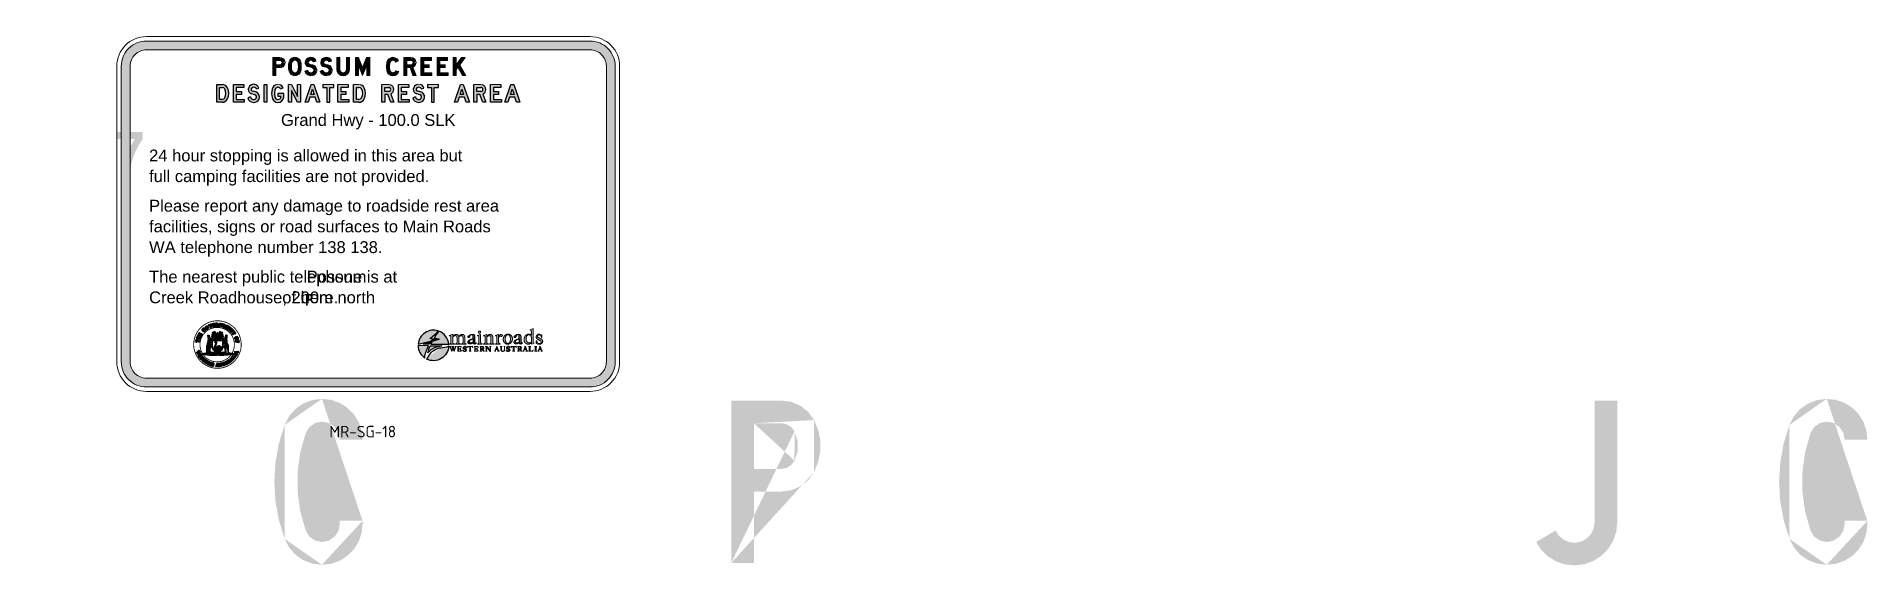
# Model space of a CAD drawing. Extents: x 144 to 1038, y -1303 to 267.
# Drawn here: x 144 to 763, y 88 to 267 of the extents above.
import ezdxf
from ezdxf.enums import TextEntityAlignment as Align

# ---------------------------------------------------------------- set-up
doc = ezdxf.new("R2010")
doc.units = 0
doc.header["$LTSCALE"] = 100
doc.linetypes.add('CENTERX2', pattern=[101.6, 63.5, -12.7, 12.7, -12.7])
doc.layers.get('0').update_dxf_attribs({"linetype": 'CONTINUOUS'})
doc.layers.get('DEFPOINTS').update_dxf_attribs({"linetype": 'CONTINUOUS'})
for name, color, linetype in [('GREEN', 84, 'CONTINUOUS'), ('L18', 4, 'CONTINUOUS'), ('L25', 1, 'CONTINUOUS'), ('TBLK25', 1, 'CONTINUOUS')]:
    doc.layers.add(name, color=color, linetype=linetype)
doc.layers.add('L35', color=3, linetype='CONTINUOUS', lineweight=18)
doc.layers.add('T25R', color=252, linetype='CONTINUOUS', lineweight=15)
doc.styles.add('HELV', font='helvs.shx')
doc.styles.add('ISO', font='iso3098b.shx')

msp = doc.modelspace()

# ---------------------------------------------------------------- texts
at = {"layer": 'L25', "style": 'ISO'}
msp.add_text('MR-SG-18', height=3.9, dxfattribs=at).set_placement((243.26, 131.28))
at = {"layer": 'L25', "color": 3, "insert": (144.26, 258.25), "char_height": 2.5, "attachment_point": 4, "style": 'ISO'}
msp.add_mtext('\\A1;', dxfattribs=at)
at = {"layer": 'L35', "color": 252, "lineweight": 0, "style": 'HELV'}
msp.add_text('Grand Hwy - 100.0 SLK', height=4, dxfattribs=at).set_placement((256.38, 236.62), align=Align.CENTER)
at = {"layer": 'L35', "style": 'HELV'}
for s, p in [('24 hour stopping is allowed in this area but', (182.29, 224.62)), ('full camping facilities are not provided.', (182.29, 217.62)), ('Please report any damage to roadside rest area', (182.29, 207.62)), ('facilities, signs or road surfaces to Main Roads', (182.29, 200.62)), ('WA telephone number 138 138.', (182.29, 193.62)), ('The nearest public telephone is at ', (182.29, 183.62)), ('                             of here.', (182.29, 176.62))]:
    msp.add_text(s, height=4, dxfattribs=at).set_placement(p)
at = {"layer": 'L35', "color": 252, "lineweight": 0, "style": 'HELV'}
for s, p in [('                                Possum ', (185.89, 183.62)), ('Creek Roadhouse, 200m north', (182.29, 176.62))]:
    msp.add_text(s, height=4, dxfattribs=at).set_placement(p)

# ---------------------------------------------------------------- blocks, each defined once
blk = doc.blocks.new('Statelogo_bw')
at = {"layer": 'L18'}
h = blk.add_hatch(color=256, dxfattribs=at)
edge = h.paths.add_edge_path()
edge.add_spline(control_points=[(-531.04, -47.02), (-531.04, -47.02), (-530.81, -47.08), (-530.81, -47.08), (-530.81, -47.08), (-530.81, -47.08), (-530.8, -47.05), (-530.8, -47.05), (-530.8, -47.05), (-530.85, -47.04), (-530.88, -47.02), (-530.9, -47), (-530.9, -47), (-530.92, -46.97), (-530.94, -46.95), (-530.94, -46.92), (-530.94, -46.92), (-530.95, -46.9), (-530.94, -46.87), (-530.93, -46.82), (-530.93, -46.82), (-530.93, -46.82), (-530.91, -46.71), (-530.91, -46.71), (-530.91, -46.71), (-530.91, -46.71), (-530.16, -46.85), (-530.16, -46.85), (-530.16, -46.85), (-530.11, -46.86), (-530.07, -46.87), (-530.06, -46.89), (-530.06, -46.89), (-530.04, -46.91), (-530.03, -46.94), (-530.04, -46.98), (-530.04, -46.98), (-530.04, -46.98), (-530.05, -47.02), (-530.05, -47.02), (-530.05, -47.02), (-530.05, -47.02), (-530.02, -47.02), (-530.02, -47.02), (-530.02, -47.02), (-530.02, -47.02), (-529.94, -46.61), (-529.94, -46.61), (-529.94, -46.61), (-529.94, -46.61), (-529.97, -46.6), (-529.97, -46.6), (-529.97, -46.6), (-529.97, -46.6), (-529.97, -46.64), (-529.97, -46.64), (-529.97, -46.64), (-529.98, -46.67), (-530, -46.7), (-530.02, -46.71), (-530.02, -46.71), (-530.04, -46.72), (-530.07, -46.72), (-530.14, -46.71), (-530.14, -46.71), (-530.14, -46.71), (-530.88, -46.57), (-530.88, -46.57), (-530.88, -46.57), (-530.88, -46.57), (-530.86, -46.43), (-530.86, -46.43), (-530.86, -46.43), (-530.85, -46.39), (-530.84, -46.36), (-530.82, -46.33), (-530.82, -46.33), (-530.8, -46.31), (-530.78, -46.3), (-530.75, -46.29), (-530.75, -46.29), (-530.73, -46.28), (-530.7, -46.28), (-530.65, -46.28), (-530.65, -46.28), (-530.65, -46.28), (-530.65, -46.25), (-530.65, -46.25), (-530.65, -46.25), (-530.65, -46.25), (-530.88, -46.22), (-530.88, -46.22), (-530.88, -46.22), (-530.88, -46.22), (-531.04, -47.02), (-531.04, -47.02)], knot_values=[0, 0, 0, 0, 0.041667, 0.041667, 0.041667, 0.041667, 0.083333, 0.083333, 0.083333, 0.083333, 0.125, 0.125, 0.125, 0.125, 0.166667, 0.166667, 0.166667, 0.166667, 0.208333, 0.208333, 0.208333, 0.208333, 0.25, 0.25, 0.25, 0.25, 0.291667, 0.291667, 0.291667, 0.291667, 0.333333, 0.333333, 0.333333, 0.333333, 0.375, 0.375, 0.375, 0.375, 0.416667, 0.416667, 0.416667, 0.416667, 0.458333, 0.458333, 0.458333, 0.458333, 0.5, 0.5, 0.5, 0.5, 0.541667, 0.541667, 0.541667, 0.541667, 0.583333, 0.583333, 0.583333, 0.583333, 0.625, 0.625, 0.625, 0.625, 0.666667, 0.666667, 0.666667, 0.666667, 0.708333, 0.708333, 0.708333, 0.708333, 0.75, 0.75, 0.75, 0.75, 0.791667, 0.791667, 0.791667, 0.791667, 0.833333, 0.833333, 0.833333, 0.833333, 0.875, 0.875, 0.875, 0.875, 0.916667, 0.916667, 0.916667, 0.916667, 0.958333, 0.958333, 0.958333, 0.958333, 1, 1, 1, 1], degree=3, periodic=0)
edge = h.paths.add_edge_path()
edge.add_spline(control_points=[(-530.49, -45.55), (-530.54, -45.53), (-530.57, -45.52), (-530.58, -45.51), (-530.58, -45.51), (-530.59, -45.5), (-530.6, -45.48), (-530.6, -45.47), (-530.6, -45.47), (-530.6, -45.44), (-530.6, -45.42), (-530.59, -45.4), (-530.59, -45.4), (-530.59, -45.4), (-530.58, -45.36), (-530.58, -45.36), (-530.58, -45.36), (-530.58, -45.36), (-530.6, -45.35), (-530.6, -45.35), (-530.6, -45.35), (-530.6, -45.35), (-530.76, -45.75), (-530.76, -45.75), (-530.76, -45.75), (-530.76, -45.75), (-530.73, -45.76), (-530.73, -45.76), (-530.73, -45.76), (-530.73, -45.76), (-530.72, -45.73), (-530.72, -45.73), (-530.72, -45.73), (-530.71, -45.71), (-530.7, -45.69), (-530.68, -45.67), (-530.68, -45.67), (-530.67, -45.66), (-530.65, -45.66), (-530.64, -45.66), (-530.64, -45.66), (-530.62, -45.66), (-530.59, -45.67), (-530.54, -45.68), (-530.54, -45.68), (-530.54, -45.68), (-529.94, -45.92), (-529.94, -45.92), (-529.94, -45.92), (-529.88, -45.94), (-529.85, -45.96), (-529.84, -45.98), (-529.84, -45.98), (-529.82, -46), (-529.82, -46.03), (-529.84, -46.07), (-529.84, -46.07), (-529.84, -46.07), (-529.85, -46.11), (-529.85, -46.11), (-529.85, -46.11), (-529.85, -46.11), (-529.83, -46.12), (-529.83, -46.12), (-529.83, -46.12), (-529.83, -46.12), (-529.67, -45.72), (-529.67, -45.72), (-529.67, -45.72), (-529.67, -45.72), (-529.7, -45.71), (-529.7, -45.71), (-529.7, -45.71), (-529.7, -45.71), (-529.71, -45.74), (-529.71, -45.74), (-529.71, -45.74), (-529.72, -45.76), (-529.73, -45.78), (-529.75, -45.8), (-529.75, -45.8), (-529.77, -45.81), (-529.78, -45.81), (-529.79, -45.81), (-529.79, -45.81), (-529.81, -45.81), (-529.84, -45.8), (-529.89, -45.79), (-529.89, -45.79), (-529.89, -45.79), (-530.17, -45.68), (-530.17, -45.68), (-530.17, -45.68), (-530.17, -45.68), (-530, -45.24), (-530, -45.24), (-530, -45.24), (-530, -45.24), (-529.72, -45.35), (-529.72, -45.35), (-529.72, -45.35), (-529.66, -45.38), (-529.63, -45.4), (-529.62, -45.41), (-529.62, -45.41), (-529.61, -45.44), (-529.61, -45.47), (-529.62, -45.51), (-529.62, -45.51), (-529.62, -45.51), (-529.63, -45.54), (-529.63, -45.54), (-529.63, -45.54), (-529.63, -45.54), (-529.61, -45.55), (-529.61, -45.55), (-529.61, -45.55), (-529.61, -45.55), (-529.45, -45.15), (-529.45, -45.15), (-529.45, -45.15), (-529.45, -45.15), (-529.48, -45.14), (-529.48, -45.14), (-529.48, -45.14), (-529.48, -45.14), (-529.49, -45.18), (-529.49, -45.18), (-529.49, -45.18), (-529.5, -45.2), (-529.51, -45.22), (-529.53, -45.23), (-529.53, -45.23), (-529.55, -45.24), (-529.56, -45.25), (-529.57, -45.25), (-529.57, -45.25), (-529.59, -45.25), (-529.62, -45.24), (-529.67, -45.22), (-529.67, -45.22), (-529.67, -45.22), (-530.27, -44.99), (-530.27, -44.99), (-530.27, -44.99), (-530.32, -44.97), (-530.35, -44.96), (-530.36, -44.95), (-530.36, -44.95), (-530.37, -44.93), (-530.38, -44.92), (-530.38, -44.9), (-530.38, -44.9), (-530.38, -44.88), (-530.38, -44.86), (-530.37, -44.83), (-530.37, -44.83), (-530.37, -44.83), (-530.36, -44.8), (-530.36, -44.8), (-530.36, -44.8), (-530.36, -44.8), (-530.38, -44.79), (-530.38, -44.79), (-530.38, -44.79), (-530.38, -44.79), (-530.54, -45.19), (-530.54, -45.19), (-530.54, -45.19), (-530.54, -45.19), (-530.51, -45.2), (-530.51, -45.2), (-530.51, -45.2), (-530.51, -45.2), (-530.5, -45.17), (-530.5, -45.17), (-530.5, -45.17), (-530.49, -45.15), (-530.48, -45.13), (-530.46, -45.11), (-530.46, -45.11), (-530.45, -45.1), (-530.43, -45.09), (-530.42, -45.09), (-530.42, -45.09), (-530.4, -45.09), (-530.37, -45.1), (-530.32, -45.12), (-530.32, -45.12), (-530.32, -45.12), (-530.05, -45.22), (-530.05, -45.22), (-530.05, -45.22), (-530.05, -45.22), (-530.22, -45.66), (-530.22, -45.66), (-530.22, -45.66), (-530.22, -45.66), (-530.49, -45.55), (-530.49, -45.55)], knot_values=[0, 0, 0, 0, 0.02, 0.02, 0.02, 0.02, 0.04, 0.04, 0.04, 0.04, 0.06, 0.06, 0.06, 0.06, 0.08, 0.08, 0.08, 0.08, 0.1, 0.1, 0.1, 0.1, 0.12, 0.12, 0.12, 0.12, 0.14, 0.14, 0.14, 0.14, 0.16, 0.16, 0.16, 0.16, 0.18, 0.18, 0.18, 0.18, 0.2, 0.2, 0.2, 0.2, 0.22, 0.22, 0.22, 0.22, 0.24, 0.24, 0.24, 0.24, 0.26, 0.26, 0.26, 0.26, 0.28, 0.28, 0.28, 0.28, 0.3, 0.3, 0.3, 0.3, 0.32, 0.32, 0.32, 0.32, 0.34, 0.34, 0.34, 0.34, 0.36, 0.36, 0.36, 0.36, 0.38, 0.38, 0.38, 0.38, 0.4, 0.4, 0.4, 0.4, 0.42, 0.42, 0.42, 0.42, 0.44, 0.44, 0.44, 0.44, 0.46, 0.46, 0.46, 0.46, 0.48, 0.48, 0.48, 0.48, 0.5, 0.5, 0.5, 0.5, 0.52, 0.52, 0.52, 0.52, 0.54, 0.54, 0.54, 0.54, 0.56, 0.56, 0.56, 0.56, 0.58, 0.58, 0.58, 0.58, 0.6, 0.6, 0.6, 0.6, 0.62, 0.62, 0.62, 0.62, 0.64, 0.64, 0.64, 0.64, 0.66, 0.66, 0.66, 0.66, 0.68, 0.68, 0.68, 0.68, 0.7, 0.7, 0.7, 0.7, 0.72, 0.72, 0.72, 0.72, 0.74, 0.74, 0.74, 0.74, 0.76, 0.76, 0.76, 0.76, 0.78, 0.78, 0.78, 0.78, 0.8, 0.8, 0.8, 0.8, 0.82, 0.82, 0.82, 0.82, 0.84, 0.84, 0.84, 0.84, 0.86, 0.86, 0.86, 0.86, 0.88, 0.88, 0.88, 0.88, 0.9, 0.9, 0.9, 0.9, 0.92, 0.92, 0.92, 0.92, 0.94, 0.94, 0.94, 0.94, 0.96, 0.96, 0.96, 0.96, 0.98, 0.98, 0.98, 0.98, 1, 1, 1, 1], degree=3, periodic=0)
edge = h.paths.add_edge_path()
edge.add_spline(control_points=[(-529.83, -43.93), (-529.81, -43.89), (-529.79, -43.86), (-529.77, -43.84), (-529.77, -43.84), (-529.75, -43.83), (-529.72, -43.82), (-529.7, -43.82), (-529.7, -43.82), (-529.68, -43.82), (-529.64, -43.83), (-529.59, -43.85), (-529.59, -43.85), (-529.59, -43.85), (-529.57, -43.82), (-529.57, -43.82), (-529.57, -43.82), (-529.57, -43.82), (-529.77, -43.72), (-529.77, -43.72), (-529.77, -43.72), (-529.77, -43.72), (-530.17, -44.38), (-530.17, -44.38), (-530.17, -44.38), (-530.17, -44.38), (-530.15, -44.39), (-530.15, -44.39), (-530.15, -44.39), (-530.15, -44.39), (-530.13, -44.36), (-530.13, -44.36), (-530.13, -44.36), (-530.11, -44.32), (-530.08, -44.3), (-530.06, -44.3), (-530.06, -44.3), (-530.04, -44.3), (-530, -44.31), (-529.95, -44.34), (-529.95, -44.34), (-529.95, -44.34), (-529.39, -44.68), (-529.39, -44.68), (-529.39, -44.68), (-529.35, -44.71), (-529.33, -44.73), (-529.32, -44.74), (-529.32, -44.74), (-529.3, -44.75), (-529.3, -44.77), (-529.3, -44.79), (-529.3, -44.79), (-529.3, -44.81), (-529.31, -44.83), (-529.32, -44.85), (-529.32, -44.85), (-529.32, -44.85), (-529.34, -44.88), (-529.34, -44.88), (-529.34, -44.88), (-529.34, -44.88), (-529.32, -44.9), (-529.32, -44.9), (-529.32, -44.9), (-529.32, -44.9), (-528.92, -44.24), (-528.92, -44.24), (-528.92, -44.24), (-528.92, -44.24), (-529.08, -44.04), (-529.08, -44.04), (-529.08, -44.04), (-529.08, -44.04), (-529.1, -44.06), (-529.1, -44.06), (-529.1, -44.06), (-529.06, -44.12), (-529.04, -44.17), (-529.03, -44.21), (-529.03, -44.21), (-529.02, -44.25), (-529.02, -44.27), (-529.03, -44.3), (-529.03, -44.3), (-529.04, -44.33), (-529.05, -44.36), (-529.08, -44.41), (-529.08, -44.41), (-529.08, -44.41), (-529.17, -44.55), (-529.17, -44.55), (-529.17, -44.55), (-529.19, -44.58), (-529.2, -44.59), (-529.21, -44.6), (-529.21, -44.6), (-529.22, -44.6), (-529.23, -44.61), (-529.24, -44.6), (-529.24, -44.6), (-529.25, -44.6), (-529.27, -44.59), (-529.31, -44.57), (-529.31, -44.57), (-529.31, -44.57), (-529.59, -44.4), (-529.59, -44.4), (-529.59, -44.4), (-529.59, -44.4), (-529.48, -44.21), (-529.48, -44.21), (-529.48, -44.21), (-529.45, -44.17), (-529.44, -44.15), (-529.42, -44.14), (-529.42, -44.14), (-529.4, -44.12), (-529.38, -44.12), (-529.36, -44.12), (-529.36, -44.12), (-529.34, -44.12), (-529.31, -44.13), (-529.27, -44.15), (-529.27, -44.15), (-529.27, -44.15), (-529.25, -44.13), (-529.25, -44.13), (-529.25, -44.13), (-529.25, -44.13), (-529.55, -43.95), (-529.55, -43.95), (-529.55, -43.95), (-529.55, -43.95), (-529.56, -43.97), (-529.56, -43.97), (-529.56, -43.97), (-529.52, -44), (-529.49, -44.03), (-529.49, -44.07), (-529.49, -44.07), (-529.48, -44.09), (-529.49, -44.13), (-529.52, -44.18), (-529.52, -44.18), (-529.52, -44.18), (-529.64, -44.37), (-529.64, -44.37), (-529.64, -44.37), (-529.64, -44.37), (-529.98, -44.16), (-529.98, -44.16), (-529.98, -44.16), (-529.98, -44.16), (-529.83, -43.93), (-529.83, -43.93)], knot_values=[0, 0, 0, 0, 0.025641, 0.025641, 0.025641, 0.025641, 0.051282, 0.051282, 0.051282, 0.051282, 0.076923, 0.076923, 0.076923, 0.076923, 0.102564, 0.102564, 0.102564, 0.102564, 0.128205, 0.128205, 0.128205, 0.128205, 0.153846, 0.153846, 0.153846, 0.153846, 0.179487, 0.179487, 0.179487, 0.179487, 0.205128, 0.205128, 0.205128, 0.205128, 0.230769, 0.230769, 0.230769, 0.230769, 0.25641, 0.25641, 0.25641, 0.25641, 0.282051, 0.282051, 0.282051, 0.282051, 0.307692, 0.307692, 0.307692, 0.307692, 0.333333, 0.333333, 0.333333, 0.333333, 0.358974, 0.358974, 0.358974, 0.358974, 0.384615, 0.384615, 0.384615, 0.384615, 0.410256, 0.410256, 0.410256, 0.410256, 0.435897, 0.435897, 0.435897, 0.435897, 0.461538, 0.461538, 0.461538, 0.461538, 0.487179, 0.487179, 0.487179, 0.487179, 0.512821, 0.512821, 0.512821, 0.512821, 0.538462, 0.538462, 0.538462, 0.538462, 0.564103, 0.564103, 0.564103, 0.564103, 0.589744, 0.589744, 0.589744, 0.589744, 0.615385, 0.615385, 0.615385, 0.615385, 0.641026, 0.641026, 0.641026, 0.641026, 0.666667, 0.666667, 0.666667, 0.666667, 0.692308, 0.692308, 0.692308, 0.692308, 0.717949, 0.717949, 0.717949, 0.717949, 0.74359, 0.74359, 0.74359, 0.74359, 0.769231, 0.769231, 0.769231, 0.769231, 0.794872, 0.794872, 0.794872, 0.794872, 0.820513, 0.820513, 0.820513, 0.820513, 0.846154, 0.846154, 0.846154, 0.846154, 0.871795, 0.871795, 0.871795, 0.871795, 0.897436, 0.897436, 0.897436, 0.897436, 0.923077, 0.923077, 0.923077, 0.923077, 0.948718, 0.948718, 0.948718, 0.948718, 0.974359, 0.974359, 0.974359, 0.974359, 1, 1, 1, 1], degree=3, periodic=0)
h = blk.add_hatch(color=256, dxfattribs=at)
h.paths.add_polyline_path([(-526.72, -44.54), (-526.74, -44.59), (-526.76, -44.65), (-526.78, -44.73), (-526.78, -44.78), (-526.76, -44.87), (-526.71, -44.99), (-526.7, -45.04), (-526.69, -45.16), (-526.69, -45.28), (-526.67, -45.4), (-526.65, -45.49), (-526.64, -45.66), (-526.61, -45.83), (-526.6, -45.94), (-526.66, -46.35), (-526.66, -46.44), (-526.66, -46.66), (-526.66, -46.88), (-526.77, -47.22), (-526.89, -47.58), (-526.93, -47.67), (-526.97, -47.84), (-527, -47.97), (-527.07, -48.15), (-527.16, -48.49), (-527.18, -48.69), (-527.19, -48.88), (-527.19, -49.05), (-527.18, -49.22), (-527.15, -49.48), (-527.16, -49.72), (-527.17, -50.19), (-527.2, -50.71), (-527.23, -50.91), (-527.31, -51.06), (-527.45, -51.15), (-527.62, -51.2), (-527.9, -51.25), (-528.22, -51.29), (-528.48, -51.31), (-528.77, -51.33), (-528.84, -51.38), (-528.78, -51.46), (-528.67, -51.46), (-528.48, -51.48), (-528.34, -51.48), (-528.14, -51.46), (-528.06, -51.45), (-527.8, -51.45), (-527.59, -51.45), (-527.33, -51.41), (-527.12, -51.37), (-526.77, -51.33), (-526.47, -51.34), (-526.34, -51.35), (-526.15, -51.33), (-525.97, -51.33), (-525.79, -51.36), (-525.38, -51.36), (-525.19, -51.38), (-525.03, -51.39), (-524.93, -51.37), (-524.91, -51.34), (-524.93, -51.28), (-525.03, -51.2), (-525.16, -51.14), (-525.35, -51.13), (-525.57, -51.12), (-525.77, -51.11), (-525.94, -51.1), (-526.12, -51.06), (-526.2, -51.05), (-526.2, -51.02), (-525.71, -51.04), (-525.24, -51.05), (-524.9, -51.06), (-524.76, -51.07), (-524.65, -51.09), (-524.63, -51.09), (-524.51, -51.01), (-524.52, -50.96), (-524.59, -50.96), (-524.7, -50.93), (-524.84, -50.88), (-525.05, -50.84), (-525.21, -50.84), (-525.48, -50.81), (-525.71, -50.77), (-525.88, -50.74), (-525.89, -50.7), (-525.86, -50.2), (-525.84, -50.06), (-525.83, -49.67), (-525.8, -49.48), (-525.72, -49.27), (-525.62, -49.01), (-525.59, -48.85), (-525.59, -48.69), (-525.63, -48.49), (-525.74, -48.17), (-525.73, -47.95), (-525.7, -47.55), (-525.68, -47.19), (-525.68, -47.18), (-525.57, -47.18), (-525.49, -47.18), (-525.43, -47.19), (-525.36, -47.22), (-525.28, -47.27), (-525.21, -47.28), (-525.17, -47.31), (-524.98, -47.3), (-524.97, -47), (-525.06, -46.94), (-525.17, -46.84), (-525.25, -46.79), (-525.32, -46.64), (-525.32, -46.6), (-525.15, -46.54), (-525.03, -46.51), (-524.93, -46.53), (-524.79, -46.53), (-524.68, -46.49), (-524.62, -46.48), (-524.63, -46.38), (-524.69, -46.32), (-524.8, -46.24), (-524.86, -46.23), (-524.9, -46.25), (-524.92, -46.25), (-524.95, -46.25), (-524.97, -46.24), (-525.17, -46.46), (-525.16, -46.48), (-525.19, -46.48), (-525.23, -46.48), (-525.26, -46.49), (-525.31, -46.51), (-525.33, -46.51), (-525.35, -46.52), (-525.38, -46.5), (-525.43, -46.42), (-525.44, -46.31), (-525.44, -46.25), (-525.39, -46.19), (-525.32, -46.13), (-525.22, -46.05), (-525.1, -45.97), (-524.97, -45.89), (-524.83, -45.81), (-524.74, -45.75), (-524.67, -45.71), (-524.6, -45.63), (-524.64, -45.59), (-524.67, -45.57), (-524.72, -45.57), (-524.78, -45.58), (-524.95, -45.64), (-525.11, -45.71), (-525.22, -45.75), (-525.33, -45.8), (-525.44, -45.85), (-525.55, -45.91), (-525.63, -45.97), (-525.71, -46.05), (-525.78, -46.15), (-525.91, -46.01), (-526, -45.9), (-526.06, -45.78), (-526.08, -45.7), (-526.08, -45.61), (-525.96, -45.59), (-525.89, -45.55), (-525.83, -45.49), (-525.82, -45.39), (-525.87, -45.33), (-525.94, -45.26), (-526, -45.22), (-525.99, -45.17), (-526, -45.1), (-526.09, -45.03), (-526.23, -44.99), (-526.17, -44.94), (-526.16, -44.86), (-526.13, -44.78), (-526.11, -44.74), (-526.11, -44.68), (-526.17, -44.53), (-526.17, -44.51), (-526.23, -44.51), (-526.27, -44.62), (-526.33, -44.73), (-526.38, -44.79), (-526.43, -44.84), (-526.48, -44.81), (-526.49, -44.73), (-526.56, -44.63), (-526.63, -44.57), (-526.68, -44.55)])
h.paths.add_polyline_path([(-526.47, -49.59), (-526.43, -49.52), (-526.54, -49.47), (-526.64, -49.46), (-526.88, -49.61), (-526.89, -49.61), (-526.93, -49.85), (-526.94, -49.97), (-526.96, -50.05), (-526.98, -50.16), (-526.99, -50.25), (-527, -50.33), (-527.02, -50.47), (-527.04, -50.64), (-527.05, -50.75), (-527.07, -50.91), (-527.13, -51.06), (-527.24, -51.19), (-527.37, -51.26), (-527.5, -51.3), (-527.65, -51.32), (-527.85, -51.35), (-527.98, -51.36), (-528.15, -51.37), (-528.27, -51.38), (-528.37, -51.39), (-528.49, -51.4), (-528.6, -51.42), (-528.38, -51.44), (-528.24, -51.44), (-528.09, -51.43), (-527.94, -51.42), (-527.79, -51.41), (-527.63, -51.4), (-527.48, -51.39), (-527.35, -51.37), (-527.21, -51.33), (-527.02, -51.24), (-526.69, -51.2), (-526.66, -50.99), (-526.58, -50.62), (-526.53, -50.36), (-526.44, -50.15), (-526.38, -49.87), (-526.35, -49.84), (-526.31, -49.79), (-526.29, -49.73), (-526.32, -49.68), (-526.37, -49.64), (-526.44, -49.64)], flags=16)
h.paths.add_polyline_path([(-525.82, -47.18), (-525.86, -47.2), (-525.88, -47.26), (-525.9, -47.35), (-525.91, -47.46), (-525.92, -47.55), (-525.95, -47.63), (-526.01, -47.7), (-526.03, -47.73), (-526.07, -47.8), (-526.16, -47.83), (-526.17, -47.86), (-526.17, -47.97), (-526.13, -47.99), (-526.1, -48.02), (-526.08, -48.07), (-526.08, -48.12), (-526.08, -48.16), (-526.11, -48.16), (-526.12, -48.19), (-526.25, -48.16), (-526.3, -48.15), (-526.37, -48.11), (-526.4, -48.1), (-526.44, -48.1), (-526.46, -48.11), (-526.48, -48.13), (-526.29, -48.26), (-526.17, -48.42), (-526.11, -48.51), (-526.08, -48.59), (-526.08, -48.83), (-526.08, -48.91), (-526.11, -49.01), (-526.12, -49.08), (-526.08, -49.05), (-526.07, -49.1), (-526.08, -49.18), (-526.11, -49.31), (-526.14, -49.43), (-526.16, -49.5), (-526.17, -49.5), (-526.17, -49.75), (-526.23, -49.86), (-526.3, -50.01), (-526.34, -50.16), (-526.38, -50.34), (-526.42, -50.55), (-526.52, -50.76), (-526.64, -51.2), (-526.56, -51.3), (-526.49, -51.27), (-526.36, -51.27), (-526.27, -51.26), (-526.15, -51.25), (-526.04, -51.25), (-525.94, -51.24), (-525.83, -51.25), (-525.68, -51.26), (-525.54, -51.27), (-525.48, -51.27), (-525.43, -51.28), (-525.37, -51.28), (-525.37, -51.24), (-525.38, -51.2), (-525.52, -51.18), (-525.66, -51.17), (-525.8, -51.17), (-525.93, -51.17), (-526.06, -51.15), (-526.18, -51.11), (-526.24, -51.09), (-526.29, -51.09), (-526.33, -51.09), (-526.36, -51.01), (-526.32, -50.94), (-526.26, -50.88), (-526.23, -50.85), (-526.23, -50.72), (-526.21, -50.51), (-526.19, -50.36), (-526.16, -50.16), (-526.08, -50), (-526.08, -50.18), (-526.08, -50.34), (-526.08, -50.46), (-526.07, -50.65), (-526.08, -50.83), (-526.08, -50.85), (-525.93, -50.96), (-525.66, -50.97), (-525.45, -50.99), (-525.26, -51), (-525.16, -51.01), (-525.06, -51.01), (-525.03, -50.99), (-525.02, -50.95), (-525.1, -50.9), (-525.91, -50.8), (-525.95, -50.67), (-525.96, -50.46), (-525.93, -50.23), (-525.91, -50.05), (-525.9, -49.85), (-525.89, -49.61), (-525.82, -49.33), (-525.74, -49.09), (-525.69, -48.89), (-525.68, -48.78), (-525.68, -48.65), (-525.7, -48.51), (-525.73, -48.36), (-525.77, -48.28), (-525.79, -48.24), (-525.83, -48.23), (-525.83, -48.26), (-525.86, -48.26), (-525.86, -48.16), (-525.82, -47.86), (-525.79, -47.65), (-525.77, -47.46), (-525.77, -47.32), (-525.78, -47.24), (-525.8, -47.2)], flags=16)
h.paths.add_polyline_path([(-526.14, -45.68), (-526.17, -45.68), (-526.18, -45.72), (-526.17, -45.8), (-526.16, -45.87), (-526.14, -45.99), (-526.16, -46.05), (-526.27, -46.14), (-526.29, -46.14), (-526.21, -46.36), (-526.2, -46.41), (-526.15, -46.53), (-526.17, -46.53), (-526.2, -46.54), (-526.22, -46.56), (-526.23, -46.61), (-526.25, -46.67), (-526.27, -46.7), (-526.31, -46.72), (-526.34, -46.72), (-526.38, -46.72), (-526.4, -46.77), (-526.42, -46.88), (-526.47, -47.09), (-525.58, -47.09), (-525.53, -47.09), (-525.41, -47.11), (-525.32, -47.13), (-525.22, -47.15), (-525.14, -47.17), (-525.16, -47.09), (-525.09, -47.05), (-525.1, -47.03), (-525.11, -47.03), (-525.24, -47.05), (-525.26, -46.92), (-525.44, -46.99), (-525.46, -46.99), (-525.51, -46.98), (-525.56, -46.97), (-525.68, -46.96), (-525.8, -46.94), (-525.89, -46.93), (-526.03, -46.89), (-526.2, -46.84), (-526.2, -46.72), (-526.13, -46.79), (-526.07, -46.83), (-526, -46.84), (-525.97, -46.84), (-525.95, -46.79), (-525.95, -46.72), (-525.73, -46.91), (-525.71, -46.86), (-525.71, -46.61), (-525.72, -46.51), (-525.74, -46.41), (-525.78, -46.29), (-525.84, -46.2), (-525.94, -46.07), (-526.04, -45.94), (-526.11, -45.83), (-526.13, -45.72)], flags=16)
h.paths.add_polyline_path([(-525.65, -46.66), (-525.56, -46.75), (-525.48, -46.92), (-525.49, -46.93), (-525.51, -46.93), (-525.6, -46.93), (-525.65, -46.83)], flags=16)
edge = h.paths.add_edge_path(flags=16)
edge.add_spline(control_points=[(-526.12, -45.29), (-526.13, -45.38), (-526.09, -45.47), (-526.03, -45.48), (-526.03, -45.48), (-526.03, -45.48), (-525.96, -45.43), (-525.96, -45.43), (-525.96, -45.43), (-525.96, -45.43), (-525.96, -45.37), (-525.96, -45.37), (-525.96, -45.37), (-525.96, -45.37), (-525.93, -45.37), (-525.93, -45.37), (-525.93, -45.37), (-525.93, -45.3), (-525.97, -45.27), (-526.03, -45.26), (-526.03, -45.26), (-526.03, -45.26), (-526.01, -45.36), (-526.01, -45.36), (-526.01, -45.36), (-526.01, -45.36), (-526.12, -45.29), (-526.12, -45.29)], knot_values=[0, 0, 0, 0, 0.142857, 0.142857, 0.142857, 0.142857, 0.285714, 0.285714, 0.285714, 0.285714, 0.428571, 0.428571, 0.428571, 0.428571, 0.571429, 0.571429, 0.571429, 0.571429, 0.714286, 0.714286, 0.714286, 0.714286, 0.857143, 0.857143, 0.857143, 0.857143, 1, 1, 1, 1], degree=3, periodic=0)
edge = h.paths.add_edge_path(flags=16)
edge.add_spline(control_points=[(-526.14, -45.49), (-526.14, -45.49), (-526.14, -45.55), (-526.14, -45.55), (-526.14, -45.55), (-526.14, -45.55), (-526.05, -45.55), (-526.05, -45.55), (-526.05, -45.55), (-526.06, -45.51), (-526.09, -45.5), (-526.14, -45.49)], knot_values=[0, 0, 0, 0, 0.333333, 0.333333, 0.333333, 0.333333, 0.666667, 0.666667, 0.666667, 0.666667, 1, 1, 1, 1], degree=3, periodic=0)
edge = h.paths.add_edge_path(flags=16)
edge.add_spline(control_points=[(-526.46, -45.52), (-526.46, -45.52), (-526.45, -45.6), (-526.45, -45.6), (-526.45, -45.6), (-526.45, -45.6), (-526.36, -45.58), (-526.36, -45.58), (-526.36, -45.58), (-526.36, -45.58), (-526.36, -45.53), (-526.36, -45.53), (-526.36, -45.53), (-526.36, -45.53), (-526.4, -45.55), (-526.4, -45.55), (-526.4, -45.55), (-526.4, -45.55), (-526.46, -45.52), (-526.46, -45.52)], knot_values=[0, 0, 0, 0, 0.2, 0.2, 0.2, 0.2, 0.4, 0.4, 0.4, 0.4, 0.6, 0.6, 0.6, 0.6, 0.8, 0.8, 0.8, 0.8, 1, 1, 1, 1], degree=3, periodic=0)
edge = h.paths.add_edge_path(flags=16)
edge.add_spline(control_points=[(-526.65, -45.11), (-526.65, -45.11), (-526.65, -45.17), (-526.65, -45.17), (-526.65, -45.17), (-526.62, -45.15), (-526.6, -45.15), (-526.6, -45.11), (-526.6, -45.11), (-526.6, -45.11), (-526.6, -45.06), (-526.6, -45.06), (-526.6, -45.06), (-526.65, -45.08), (-526.61, -45.04), (-526.65, -45.11)], knot_values=[0, 0, 0, 0, 0.25, 0.25, 0.25, 0.25, 0.5, 0.5, 0.5, 0.5, 0.75, 0.75, 0.75, 0.75, 1, 1, 1, 1], degree=3, periodic=0)
edge = h.paths.add_edge_path(flags=16)
edge.add_spline(control_points=[(-526.69, -44.6), (-526.71, -44.65), (-526.72, -44.67), (-526.72, -44.74), (-526.72, -44.74), (-526.72, -44.74), (-526.72, -44.78), (-526.72, -44.78), (-526.72, -44.78), (-526.72, -44.83), (-526.71, -44.82), (-526.69, -44.82), (-526.69, -44.82), (-526.69, -44.82), (-526.62, -44.74), (-526.62, -44.74), (-526.62, -44.74), (-526.58, -44.81), (-526.6, -44.88), (-526.51, -44.91), (-526.51, -44.91), (-526.51, -44.81), (-526.6, -44.61), (-526.69, -44.6)], knot_values=[0, 0, 0, 0, 0.166667, 0.166667, 0.166667, 0.166667, 0.333333, 0.333333, 0.333333, 0.333333, 0.5, 0.5, 0.5, 0.5, 0.666667, 0.666667, 0.666667, 0.666667, 0.833333, 0.833333, 0.833333, 0.833333, 1, 1, 1, 1], degree=3, periodic=0)
edge = h.paths.add_edge_path(flags=16)
edge.add_spline(control_points=[(-526.33, -44.83), (-526.33, -44.83), (-526.33, -44.88), (-526.33, -44.88), (-526.33, -44.88), (-526.33, -44.88), (-526.29, -44.88), (-526.29, -44.88), (-526.29, -44.88), (-526.29, -44.77), (-526.2, -44.69), (-526.2, -44.65), (-526.2, -44.65), (-526.2, -44.65), (-526.2, -44.6), (-526.2, -44.6), (-526.2, -44.6), (-526.26, -44.62), (-526.25, -44.65), (-526.27, -44.7), (-526.27, -44.7), (-526.27, -44.73), (-526.33, -44.81), (-526.33, -44.83)], knot_values=[0, 0, 0, 0, 0.166667, 0.166667, 0.166667, 0.166667, 0.333333, 0.333333, 0.333333, 0.333333, 0.5, 0.5, 0.5, 0.5, 0.666667, 0.666667, 0.666667, 0.666667, 0.833333, 0.833333, 0.833333, 0.833333, 1, 1, 1, 1], degree=3, periodic=0)
edge = h.paths.add_edge_path(flags=16)
edge.add_spline(control_points=[(-526.42, -45.24), (-526.42, -45.24), (-526.34, -45.25), (-526.34, -45.25)], knot_values=[0.6, 0.6, 0.6, 0.6, 0.8, 0.8, 0.8, 0.8], degree=3, periodic=0)
edge.add_line((-526.34, -45.25), (-526.31, -45.21))
edge.add_spline(control_points=[(-526.31, -45.21), (-526.31, -45.22), (-526.3, -45.21), (-526.26, -45.21)], knot_values=[0.244272, 0.244272, 0.244272, 0.244272, 0.5, 0.5, 0.5, 0.5], degree=3, periodic=0)
edge.add_spline(control_points=[(-526.26, -45.21), (-526.3, -45.17), (-526.25, -45.19), (-526.33, -45.18)], knot_values=[0.5, 0.5, 0.5, 0.5, 1, 1, 1, 1], degree=3, periodic=0)
edge.add_line((-526.33, -45.18), (-526.39, -45.18))
edge.add_spline(control_points=[(-526.39, -45.18), (-526.39, -45.18), (-526.42, -45.18), (-526.42, -45.18)], knot_values=[0.2, 0.2, 0.2, 0.2, 0.4, 0.4, 0.4, 0.4], degree=3, periodic=0)
edge.add_spline(control_points=[(-526.42, -45.18), (-526.42, -45.18), (-526.42, -45.24), (-526.42, -45.24)], knot_values=[0.4, 0.4, 0.4, 0.4, 0.6, 0.6, 0.6, 0.6], degree=3, periodic=0)
h = blk.add_hatch(color=256, dxfattribs=at)
edge = h.paths.add_edge_path()
edge.add_spline(control_points=[(-528.28, -42.04), (-528.26, -42.06), (-528.26, -42.07), (-528.26, -42.08), (-528.26, -42.08), (-528.25, -42.09), (-528.26, -42.1), (-528.26, -42.11), (-528.26, -42.11), (-528.27, -42.11), (-528.29, -42.12), (-528.31, -42.13), (-528.31, -42.13), (-528.37, -42.15), (-528.41, -42.17), (-528.43, -42.19), (-528.43, -42.19), (-528.46, -42.2), (-528.49, -42.23), (-528.51, -42.25), (-528.51, -42.25), (-528.59, -42.32), (-528.64, -42.39), (-528.66, -42.47), (-528.66, -42.47), (-528.69, -42.57), (-528.69, -42.67), (-528.67, -42.77), (-528.67, -42.77), (-528.64, -42.86), (-528.6, -42.94), (-528.54, -43), (-528.54, -43), (-528.46, -43.09), (-528.36, -43.15), (-528.24, -43.16), (-528.24, -43.16), (-528.09, -43.19), (-527.94, -43.14), (-527.79, -43.01), (-527.79, -43.01), (-527.74, -42.96), (-527.7, -42.91), (-527.67, -42.87), (-527.67, -42.87), (-527.64, -42.82), (-527.61, -42.76), (-527.59, -42.7), (-527.59, -42.7), (-527.59, -42.7), (-527.8, -42.48), (-527.8, -42.48), (-527.8, -42.48), (-527.84, -42.44), (-527.86, -42.41), (-527.86, -42.39), (-527.86, -42.39), (-527.87, -42.36), (-527.86, -42.33), (-527.83, -42.31), (-527.83, -42.31), (-527.83, -42.31), (-527.82, -42.29), (-527.82, -42.29), (-527.82, -42.29), (-527.82, -42.29), (-527.83, -42.27), (-527.83, -42.27), (-527.83, -42.27), (-527.83, -42.27), (-528.12, -42.53), (-528.12, -42.53), (-528.12, -42.53), (-528.12, -42.53), (-528.1, -42.55), (-528.1, -42.55), (-528.1, -42.55), (-528.07, -42.53), (-528.05, -42.51), (-528.03, -42.51), (-528.03, -42.51), (-528.01, -42.5), (-528, -42.5), (-527.98, -42.51), (-527.98, -42.51), (-527.97, -42.52), (-527.94, -42.54), (-527.91, -42.57), (-527.91, -42.57), (-527.91, -42.57), (-527.71, -42.79), (-527.71, -42.79), (-527.71, -42.79), (-527.72, -42.82), (-527.74, -42.86), (-527.76, -42.89), (-527.76, -42.89), (-527.78, -42.92), (-527.8, -42.94), (-527.83, -42.97), (-527.83, -42.97), (-527.87, -43.01), (-527.93, -43.04), (-528, -43.05), (-528, -43.05), (-528.07, -43.06), (-528.14, -43.05), (-528.22, -43.02), (-528.22, -43.02), (-528.3, -42.99), (-528.37, -42.94), (-528.44, -42.87), (-528.44, -42.87), (-528.52, -42.78), (-528.57, -42.69), (-528.58, -42.59), (-528.58, -42.59), (-528.6, -42.47), (-528.56, -42.36), (-528.47, -42.28), (-528.47, -42.28), (-528.4, -42.22), (-528.32, -42.19), (-528.24, -42.19), (-528.24, -42.19), (-528.18, -42.19), (-528.12, -42.21), (-528.05, -42.25), (-528.05, -42.25), (-528.05, -42.25), (-528.03, -42.23), (-528.03, -42.23), (-528.03, -42.23), (-528.03, -42.23), (-528.26, -42.02), (-528.26, -42.02), (-528.26, -42.02), (-528.26, -42.02), (-528.28, -42.04), (-528.28, -42.04)], knot_values=[0, 0, 0, 0, 0.028571, 0.028571, 0.028571, 0.028571, 0.057143, 0.057143, 0.057143, 0.057143, 0.085714, 0.085714, 0.085714, 0.085714, 0.114286, 0.114286, 0.114286, 0.114286, 0.142857, 0.142857, 0.142857, 0.142857, 0.171429, 0.171429, 0.171429, 0.171429, 0.2, 0.2, 0.2, 0.2, 0.228571, 0.228571, 0.228571, 0.228571, 0.257143, 0.257143, 0.257143, 0.257143, 0.285714, 0.285714, 0.285714, 0.285714, 0.314286, 0.314286, 0.314286, 0.314286, 0.342857, 0.342857, 0.342857, 0.342857, 0.371429, 0.371429, 0.371429, 0.371429, 0.4, 0.4, 0.4, 0.4, 0.428571, 0.428571, 0.428571, 0.428571, 0.457143, 0.457143, 0.457143, 0.457143, 0.485714, 0.485714, 0.485714, 0.485714, 0.514286, 0.514286, 0.514286, 0.514286, 0.542857, 0.542857, 0.542857, 0.542857, 0.571429, 0.571429, 0.571429, 0.571429, 0.6, 0.6, 0.6, 0.6, 0.628571, 0.628571, 0.628571, 0.628571, 0.657143, 0.657143, 0.657143, 0.657143, 0.685714, 0.685714, 0.685714, 0.685714, 0.714286, 0.714286, 0.714286, 0.714286, 0.742857, 0.742857, 0.742857, 0.742857, 0.771429, 0.771429, 0.771429, 0.771429, 0.8, 0.8, 0.8, 0.8, 0.828571, 0.828571, 0.828571, 0.828571, 0.857143, 0.857143, 0.857143, 0.857143, 0.885714, 0.885714, 0.885714, 0.885714, 0.914286, 0.914286, 0.914286, 0.914286, 0.942857, 0.942857, 0.942857, 0.942857, 0.971429, 0.971429, 0.971429, 0.971429, 1, 1, 1, 1], degree=3, periodic=0)
edge = h.paths.add_edge_path(flags=16)
edge.add_spline(control_points=[(-527.07, -41.39), (-526.97, -41.42), (-526.88, -41.52), (-526.79, -41.66), (-526.79, -41.66), (-526.7, -41.8), (-526.67, -41.91), (-526.68, -42), (-526.68, -42), (-526.7, -42.1), (-526.74, -42.17), (-526.82, -42.22), (-526.82, -42.22), (-526.9, -42.27), (-526.98, -42.27), (-527.06, -42.24), (-527.06, -42.24), (-527.16, -42.21), (-527.26, -42.12), (-527.34, -41.98), (-527.34, -41.98), (-527.43, -41.84), (-527.46, -41.72), (-527.45, -41.61), (-527.45, -41.61), (-527.43, -41.53), (-527.39, -41.46), (-527.31, -41.42), (-527.31, -41.42), (-527.23, -41.37), (-527.15, -41.36), (-527.07, -41.39), (-527.07, -41.39), (-527.07, -41.39), (-527.07, -41.39), (-527.07, -41.39)], knot_values=[0, 0, 0, 0, 0.111111, 0.111111, 0.111111, 0.111111, 0.222222, 0.222222, 0.222222, 0.222222, 0.333333, 0.333333, 0.333333, 0.333333, 0.444444, 0.444444, 0.444444, 0.444444, 0.555556, 0.555556, 0.555556, 0.555556, 0.666667, 0.666667, 0.666667, 0.666667, 0.777778, 0.777778, 0.777778, 0.777778, 0.888889, 0.888889, 0.888889, 0.888889, 1, 1, 1, 1], degree=3, periodic=0)
edge = h.paths.add_edge_path()
edge.add_spline(control_points=[(-527.55, -41.65), (-527.59, -41.79), (-527.57, -41.93), (-527.48, -42.07), (-527.48, -42.07), (-527.4, -42.2), (-527.3, -42.28), (-527.17, -42.32), (-527.17, -42.32), (-527.04, -42.35), (-526.91, -42.34), (-526.8, -42.26), (-526.8, -42.26), (-526.68, -42.19), (-526.61, -42.09), (-526.58, -41.95), (-526.58, -41.95), (-526.55, -41.82), (-526.57, -41.69), (-526.65, -41.56), (-526.65, -41.56), (-526.73, -41.43), (-526.83, -41.35), (-526.97, -41.32), (-526.97, -41.32), (-527.1, -41.28), (-527.22, -41.3), (-527.33, -41.37), (-527.33, -41.37), (-527.44, -41.43), (-527.51, -41.53), (-527.55, -41.65), (-527.55, -41.65), (-527.55, -41.65), (-527.55, -41.65), (-527.55, -41.65)], knot_values=[0, 0, 0, 0, 0.111111, 0.111111, 0.111111, 0.111111, 0.222222, 0.222222, 0.222222, 0.222222, 0.333333, 0.333333, 0.333333, 0.333333, 0.444444, 0.444444, 0.444444, 0.444444, 0.555556, 0.555556, 0.555556, 0.555556, 0.666667, 0.666667, 0.666667, 0.666667, 0.777778, 0.777778, 0.777778, 0.777778, 0.888889, 0.888889, 0.888889, 0.888889, 1, 1, 1, 1], degree=3, periodic=0)
edge = h.paths.add_edge_path()
edge.add_spline(control_points=[(-525.76, -40.65), (-525.76, -40.65), (-525.76, -40.68), (-525.76, -40.68), (-525.76, -40.68), (-525.75, -40.68), (-525.75, -40.68), (-525.74, -40.68), (-525.74, -40.68), (-525.71, -40.67), (-525.68, -40.67), (-525.67, -40.68), (-525.67, -40.68), (-525.65, -40.68), (-525.64, -40.69), (-525.63, -40.71), (-525.63, -40.71), (-525.62, -40.73), (-525.62, -40.77), (-525.62, -40.83), (-525.62, -40.83), (-525.62, -40.83), (-525.64, -41.45), (-525.64, -41.45), (-525.64, -41.45), (-525.64, -41.45), (-526.08, -41), (-526.08, -41), (-526.08, -41), (-526.12, -40.95), (-526.15, -40.92), (-526.16, -40.9), (-526.16, -40.9), (-526.16, -40.88), (-526.16, -40.87), (-526.15, -40.85), (-526.15, -40.85), (-526.14, -40.84), (-526.12, -40.82), (-526.08, -40.8), (-526.08, -40.8), (-526.08, -40.8), (-526.09, -40.77), (-526.09, -40.77), (-526.09, -40.77), (-526.09, -40.77), (-526.47, -40.92), (-526.47, -40.92), (-526.47, -40.92), (-526.47, -40.92), (-526.46, -40.94), (-526.46, -40.94), (-526.46, -40.94), (-526.43, -40.93), (-526.4, -40.93), (-526.38, -40.93), (-526.38, -40.93), (-526.36, -40.93), (-526.35, -40.94), (-526.33, -40.95), (-526.33, -40.95), (-526.32, -40.95), (-526.3, -40.98), (-526.26, -41.01), (-526.26, -41.01), (-526.26, -41.01), (-525.61, -41.69), (-525.61, -41.69), (-525.61, -41.69), (-525.61, -41.69), (-525.59, -41.68), (-525.59, -41.68), (-525.59, -41.68), (-525.59, -41.68), (-525.56, -40.76), (-525.56, -40.76), (-525.56, -40.76), (-525.56, -40.71), (-525.55, -40.66), (-525.53, -40.63), (-525.53, -40.63), (-525.52, -40.61), (-525.5, -40.59), (-525.47, -40.57), (-525.47, -40.57), (-525.47, -40.57), (-525.48, -40.55), (-525.48, -40.55), (-525.48, -40.55), (-525.48, -40.55), (-525.76, -40.65), (-525.76, -40.65)], knot_values=[0, 0, 0, 0, 0.043478, 0.043478, 0.043478, 0.043478, 0.086957, 0.086957, 0.086957, 0.086957, 0.130435, 0.130435, 0.130435, 0.130435, 0.173913, 0.173913, 0.173913, 0.173913, 0.217391, 0.217391, 0.217391, 0.217391, 0.26087, 0.26087, 0.26087, 0.26087, 0.304348, 0.304348, 0.304348, 0.304348, 0.347826, 0.347826, 0.347826, 0.347826, 0.391304, 0.391304, 0.391304, 0.391304, 0.434783, 0.434783, 0.434783, 0.434783, 0.478261, 0.478261, 0.478261, 0.478261, 0.521739, 0.521739, 0.521739, 0.521739, 0.565217, 0.565217, 0.565217, 0.565217, 0.608696, 0.608696, 0.608696, 0.608696, 0.652174, 0.652174, 0.652174, 0.652174, 0.695652, 0.695652, 0.695652, 0.695652, 0.73913, 0.73913, 0.73913, 0.73913, 0.782609, 0.782609, 0.782609, 0.782609, 0.826087, 0.826087, 0.826087, 0.826087, 0.869565, 0.869565, 0.869565, 0.869565, 0.913043, 0.913043, 0.913043, 0.913043, 0.956522, 0.956522, 0.956522, 0.956522, 1, 1, 1, 1], degree=3, periodic=0)
edge = h.paths.add_edge_path()
edge.add_spline(control_points=[(-524.48, -40.39), (-524.43, -40.38), (-524.39, -40.38), (-524.37, -40.38), (-524.37, -40.38), (-524.35, -40.39), (-524.33, -40.4), (-524.31, -40.42), (-524.31, -40.42), (-524.29, -40.43), (-524.28, -40.47), (-524.26, -40.52), (-524.26, -40.52), (-524.26, -40.52), (-524.23, -40.51), (-524.23, -40.51), (-524.23, -40.51), (-524.23, -40.51), (-524.28, -40.3), (-524.28, -40.3), (-524.28, -40.3), (-524.28, -40.3), (-525.04, -40.43), (-525.04, -40.43), (-525.04, -40.43), (-525.04, -40.43), (-525.03, -40.46), (-525.03, -40.46), (-525.03, -40.46), (-525.03, -40.46), (-525, -40.45), (-525, -40.45), (-525, -40.45), (-524.96, -40.45), (-524.93, -40.45), (-524.91, -40.47), (-524.91, -40.47), (-524.89, -40.48), (-524.88, -40.52), (-524.87, -40.58), (-524.87, -40.58), (-524.87, -40.58), (-524.75, -41.22), (-524.75, -41.22), (-524.75, -41.22), (-524.74, -41.27), (-524.74, -41.3), (-524.74, -41.32), (-524.74, -41.32), (-524.74, -41.33), (-524.75, -41.35), (-524.77, -41.36), (-524.77, -41.36), (-524.79, -41.37), (-524.81, -41.38), (-524.83, -41.38), (-524.83, -41.38), (-524.83, -41.38), (-524.86, -41.39), (-524.86, -41.39), (-524.86, -41.39), (-524.86, -41.39), (-524.86, -41.42), (-524.86, -41.42), (-524.86, -41.42), (-524.86, -41.42), (-524.1, -41.28), (-524.1, -41.28), (-524.1, -41.28), (-524.1, -41.28), (-524.06, -41.02), (-524.06, -41.02), (-524.06, -41.02), (-524.06, -41.02), (-524.09, -41.03), (-524.09, -41.03), (-524.09, -41.03), (-524.11, -41.09), (-524.13, -41.14), (-524.16, -41.18), (-524.16, -41.18), (-524.18, -41.2), (-524.2, -41.22), (-524.22, -41.24), (-524.22, -41.24), (-524.25, -41.25), (-524.29, -41.26), (-524.34, -41.27), (-524.34, -41.27), (-524.34, -41.27), (-524.51, -41.3), (-524.51, -41.3), (-524.51, -41.3), (-524.54, -41.3), (-524.55, -41.3), (-524.56, -41.3), (-524.56, -41.3), (-524.58, -41.3), (-524.58, -41.29), (-524.59, -41.28), (-524.59, -41.28), (-524.59, -41.27), (-524.6, -41.25), (-524.61, -41.2), (-524.61, -41.2), (-524.61, -41.2), (-524.67, -40.88), (-524.67, -40.88), (-524.67, -40.88), (-524.67, -40.88), (-524.45, -40.84), (-524.45, -40.84), (-524.45, -40.84), (-524.41, -40.83), (-524.38, -40.83), (-524.36, -40.84), (-524.36, -40.84), (-524.34, -40.84), (-524.32, -40.85), (-524.31, -40.87), (-524.31, -40.87), (-524.3, -40.88), (-524.29, -40.91), (-524.27, -40.96), (-524.27, -40.96), (-524.27, -40.96), (-524.24, -40.95), (-524.24, -40.95), (-524.24, -40.95), (-524.24, -40.95), (-524.31, -40.61), (-524.31, -40.61), (-524.31, -40.61), (-524.31, -40.61), (-524.33, -40.62), (-524.33, -40.62), (-524.33, -40.62), (-524.32, -40.67), (-524.33, -40.71), (-524.35, -40.74), (-524.35, -40.74), (-524.37, -40.76), (-524.4, -40.78), (-524.46, -40.79), (-524.46, -40.79), (-524.46, -40.79), (-524.68, -40.83), (-524.68, -40.83), (-524.68, -40.83), (-524.68, -40.83), (-524.75, -40.44), (-524.75, -40.44), (-524.75, -40.44), (-524.75, -40.44), (-524.48, -40.39), (-524.48, -40.39)], knot_values=[0, 0, 0, 0, 0.025641, 0.025641, 0.025641, 0.025641, 0.051282, 0.051282, 0.051282, 0.051282, 0.076923, 0.076923, 0.076923, 0.076923, 0.102564, 0.102564, 0.102564, 0.102564, 0.128205, 0.128205, 0.128205, 0.128205, 0.153846, 0.153846, 0.153846, 0.153846, 0.179487, 0.179487, 0.179487, 0.179487, 0.205128, 0.205128, 0.205128, 0.205128, 0.230769, 0.230769, 0.230769, 0.230769, 0.25641, 0.25641, 0.25641, 0.25641, 0.282051, 0.282051, 0.282051, 0.282051, 0.307692, 0.307692, 0.307692, 0.307692, 0.333333, 0.333333, 0.333333, 0.333333, 0.358974, 0.358974, 0.358974, 0.358974, 0.384615, 0.384615, 0.384615, 0.384615, 0.410256, 0.410256, 0.410256, 0.410256, 0.435897, 0.435897, 0.435897, 0.435897, 0.461538, 0.461538, 0.461538, 0.461538, 0.487179, 0.487179, 0.487179, 0.487179, 0.512821, 0.512821, 0.512821, 0.512821, 0.538462, 0.538462, 0.538462, 0.538462, 0.564103, 0.564103, 0.564103, 0.564103, 0.589744, 0.589744, 0.589744, 0.589744, 0.615385, 0.615385, 0.615385, 0.615385, 0.641026, 0.641026, 0.641026, 0.641026, 0.666667, 0.666667, 0.666667, 0.666667, 0.692308, 0.692308, 0.692308, 0.692308, 0.717949, 0.717949, 0.717949, 0.717949, 0.74359, 0.74359, 0.74359, 0.74359, 0.769231, 0.769231, 0.769231, 0.769231, 0.794872, 0.794872, 0.794872, 0.794872, 0.820513, 0.820513, 0.820513, 0.820513, 0.846154, 0.846154, 0.846154, 0.846154, 0.871795, 0.871795, 0.871795, 0.871795, 0.897436, 0.897436, 0.897436, 0.897436, 0.923077, 0.923077, 0.923077, 0.923077, 0.948718, 0.948718, 0.948718, 0.948718, 0.974359, 0.974359, 0.974359, 0.974359, 1, 1, 1, 1], degree=3, periodic=0)
edge = h.paths.add_edge_path()
edge.add_spline(control_points=[(-522.74, -41.2), (-522.79, -41.2), (-522.84, -41.18), (-522.87, -41.16), (-522.87, -41.16), (-522.9, -41.14), (-522.94, -41.1), (-522.99, -41.03), (-522.99, -41.03), (-522.99, -41.03), (-523.2, -40.75), (-523.2, -40.75), (-523.2, -40.75), (-523.12, -40.73), (-523.05, -40.7), (-523.01, -40.65), (-523.01, -40.65), (-522.97, -40.6), (-522.96, -40.55), (-522.96, -40.49), (-522.96, -40.49), (-522.96, -40.43), (-522.97, -40.38), (-523.01, -40.34), (-523.01, -40.34), (-523.04, -40.3), (-523.09, -40.27), (-523.14, -40.26), (-523.14, -40.26), (-523.19, -40.24), (-523.27, -40.23), (-523.37, -40.23), (-523.37, -40.23), (-523.37, -40.23), (-523.74, -40.24), (-523.74, -40.24), (-523.74, -40.24), (-523.74, -40.24), (-523.74, -40.26), (-523.74, -40.26), (-523.74, -40.26), (-523.74, -40.26), (-523.7, -40.26), (-523.7, -40.26), (-523.7, -40.26), (-523.66, -40.26), (-523.63, -40.27), (-523.61, -40.29), (-523.61, -40.29), (-523.6, -40.31), (-523.59, -40.35), (-523.59, -40.41), (-523.59, -40.41), (-523.59, -40.41), (-523.59, -41.06), (-523.59, -41.06), (-523.59, -41.06), (-523.59, -41.12), (-523.59, -41.15), (-523.6, -41.17), (-523.6, -41.17), (-523.62, -41.19), (-523.65, -41.21), (-523.69, -41.21), (-523.69, -41.21), (-523.69, -41.21), (-523.73, -41.21), (-523.73, -41.21), (-523.73, -41.21), (-523.73, -41.21), (-523.73, -41.24), (-523.73, -41.24), (-523.73, -41.24), (-523.73, -41.24), (-523.3, -41.23), (-523.3, -41.23), (-523.3, -41.23), (-523.3, -41.23), (-523.3, -41.21), (-523.3, -41.21), (-523.3, -41.21), (-523.3, -41.21), (-523.34, -41.21), (-523.34, -41.21), (-523.34, -41.21), (-523.38, -41.21), (-523.41, -41.2), (-523.42, -41.18), (-523.42, -41.18), (-523.44, -41.16), (-523.45, -41.12), (-523.45, -41.06), (-523.45, -41.06), (-523.45, -41.06), (-523.45, -40.77), (-523.45, -40.77), (-523.45, -40.77), (-523.44, -40.77), (-523.43, -40.77), (-523.43, -40.77), (-523.43, -40.77), (-523.42, -40.77), (-523.41, -40.77), (-523.41, -40.77), (-523.41, -40.77), (-523.39, -40.77), (-523.37, -40.77), (-523.35, -40.77), (-523.35, -40.77), (-523.35, -40.77), (-523, -41.23), (-523, -41.23), (-523, -41.23), (-523, -41.23), (-522.74, -41.23), (-522.74, -41.23), (-522.74, -41.23), (-522.74, -41.23), (-522.74, -41.2), (-522.74, -41.2)], knot_values=[0, 0, 0, 0, 0.033333, 0.033333, 0.033333, 0.033333, 0.066667, 0.066667, 0.066667, 0.066667, 0.1, 0.1, 0.1, 0.1, 0.133333, 0.133333, 0.133333, 0.133333, 0.166667, 0.166667, 0.166667, 0.166667, 0.2, 0.2, 0.2, 0.2, 0.233333, 0.233333, 0.233333, 0.233333, 0.266667, 0.266667, 0.266667, 0.266667, 0.3, 0.3, 0.3, 0.3, 0.333333, 0.333333, 0.333333, 0.333333, 0.366667, 0.366667, 0.366667, 0.366667, 0.4, 0.4, 0.4, 0.4, 0.433333, 0.433333, 0.433333, 0.433333, 0.466667, 0.466667, 0.466667, 0.466667, 0.5, 0.5, 0.5, 0.5, 0.533333, 0.533333, 0.533333, 0.533333, 0.566667, 0.566667, 0.566667, 0.566667, 0.6, 0.6, 0.6, 0.6, 0.633333, 0.633333, 0.633333, 0.633333, 0.666667, 0.666667, 0.666667, 0.666667, 0.7, 0.7, 0.7, 0.7, 0.733333, 0.733333, 0.733333, 0.733333, 0.766667, 0.766667, 0.766667, 0.766667, 0.8, 0.8, 0.8, 0.8, 0.833333, 0.833333, 0.833333, 0.833333, 0.866667, 0.866667, 0.866667, 0.866667, 0.9, 0.9, 0.9, 0.9, 0.933333, 0.933333, 0.933333, 0.933333, 0.966667, 0.966667, 0.966667, 0.966667, 1, 1, 1, 1], degree=3, periodic=0)
edge = h.paths.add_edge_path(flags=16)
edge.add_spline(control_points=[(-523.45, -40.3), (-523.4, -40.29), (-523.37, -40.29), (-523.34, -40.29), (-523.34, -40.29), (-523.27, -40.29), (-523.22, -40.31), (-523.18, -40.35), (-523.18, -40.35), (-523.14, -40.39), (-523.12, -40.44), (-523.12, -40.5), (-523.12, -40.5), (-523.12, -40.56), (-523.15, -40.62), (-523.2, -40.66), (-523.2, -40.66), (-523.24, -40.7), (-523.31, -40.72), (-523.41, -40.72), (-523.41, -40.72), (-523.41, -40.72), (-523.42, -40.72), (-523.42, -40.72), (-523.42, -40.72), (-523.43, -40.72), (-523.44, -40.72), (-523.45, -40.72), (-523.45, -40.72), (-523.45, -40.72), (-523.45, -40.3), (-523.45, -40.3)], knot_values=[0, 0, 0, 0, 0.125, 0.125, 0.125, 0.125, 0.25, 0.25, 0.25, 0.25, 0.375, 0.375, 0.375, 0.375, 0.5, 0.5, 0.5, 0.5, 0.625, 0.625, 0.625, 0.625, 0.75, 0.75, 0.75, 0.75, 0.875, 0.875, 0.875, 0.875, 1, 1, 1, 1], degree=3, periodic=0)
edge = h.paths.add_edge_path()
edge.add_spline(control_points=[(-522.37, -40.29), (-522.34, -40.29), (-522.32, -40.3), (-522.3, -40.3), (-522.3, -40.3), (-522.28, -40.32), (-522.26, -40.33), (-522.25, -40.34), (-522.25, -40.34), (-522.23, -40.36), (-522.21, -40.38), (-522.19, -40.42), (-522.19, -40.42), (-522.19, -40.42), (-522.32, -41.11), (-522.32, -41.11), (-522.32, -41.11), (-522.33, -41.16), (-522.34, -41.2), (-522.35, -41.21), (-522.35, -41.21), (-522.37, -41.23), (-522.41, -41.24), (-522.45, -41.23), (-522.45, -41.23), (-522.45, -41.23), (-522.48, -41.23), (-522.48, -41.23), (-522.48, -41.23), (-522.48, -41.23), (-522.49, -41.25), (-522.49, -41.25), (-522.49, -41.25), (-522.49, -41.25), (-522.14, -41.31), (-522.14, -41.31), (-522.14, -41.31), (-522.14, -41.31), (-522.14, -41.29), (-522.14, -41.29), (-522.14, -41.29), (-522.14, -41.29), (-522.17, -41.28), (-522.17, -41.28), (-522.17, -41.28), (-522.21, -41.27), (-522.24, -41.26), (-522.25, -41.23), (-522.25, -41.23), (-522.26, -41.22), (-522.26, -41.18), (-522.25, -41.12), (-522.25, -41.12), (-522.25, -41.12), (-522.14, -40.51), (-522.14, -40.51), (-522.14, -40.51), (-522.14, -40.51), (-521.64, -41.42), (-521.64, -41.42), (-521.64, -41.42), (-521.64, -41.42), (-521.61, -41.43), (-521.61, -41.43), (-521.61, -41.43), (-521.61, -41.43), (-521.46, -40.6), (-521.46, -40.6), (-521.46, -40.6), (-521.45, -40.54), (-521.44, -40.51), (-521.43, -40.49), (-521.43, -40.49), (-521.4, -40.47), (-521.37, -40.46), (-521.33, -40.47), (-521.33, -40.47), (-521.33, -40.47), (-521.3, -40.48), (-521.3, -40.48), (-521.3, -40.48), (-521.3, -40.48), (-521.29, -40.45), (-521.29, -40.45), (-521.29, -40.45), (-521.29, -40.45), (-521.64, -40.39), (-521.64, -40.39), (-521.64, -40.39), (-521.64, -40.39), (-521.64, -40.42), (-521.64, -40.42), (-521.64, -40.42), (-521.64, -40.42), (-521.61, -40.42), (-521.61, -40.42), (-521.61, -40.42), (-521.57, -40.43), (-521.54, -40.44), (-521.53, -40.47), (-521.53, -40.47), (-521.52, -40.49), (-521.52, -40.52), (-521.53, -40.59), (-521.53, -40.59), (-521.53, -40.59), (-521.63, -41.15), (-521.63, -41.15), (-521.63, -41.15), (-521.63, -41.15), (-522.1, -40.31), (-522.1, -40.31), (-522.1, -40.31), (-522.1, -40.31), (-522.36, -40.26), (-522.36, -40.26), (-522.36, -40.26), (-522.36, -40.26), (-522.37, -40.29), (-522.37, -40.29)], knot_values=[0, 0, 0, 0, 0.033333, 0.033333, 0.033333, 0.033333, 0.066667, 0.066667, 0.066667, 0.066667, 0.1, 0.1, 0.1, 0.1, 0.133333, 0.133333, 0.133333, 0.133333, 0.166667, 0.166667, 0.166667, 0.166667, 0.2, 0.2, 0.2, 0.2, 0.233333, 0.233333, 0.233333, 0.233333, 0.266667, 0.266667, 0.266667, 0.266667, 0.3, 0.3, 0.3, 0.3, 0.333333, 0.333333, 0.333333, 0.333333, 0.366667, 0.366667, 0.366667, 0.366667, 0.4, 0.4, 0.4, 0.4, 0.433333, 0.433333, 0.433333, 0.433333, 0.466667, 0.466667, 0.466667, 0.466667, 0.5, 0.5, 0.5, 0.5, 0.533333, 0.533333, 0.533333, 0.533333, 0.566667, 0.566667, 0.566667, 0.566667, 0.6, 0.6, 0.6, 0.6, 0.633333, 0.633333, 0.633333, 0.633333, 0.666667, 0.666667, 0.666667, 0.666667, 0.7, 0.7, 0.7, 0.7, 0.733333, 0.733333, 0.733333, 0.733333, 0.766667, 0.766667, 0.766667, 0.766667, 0.8, 0.8, 0.8, 0.8, 0.833333, 0.833333, 0.833333, 0.833333, 0.866667, 0.866667, 0.866667, 0.866667, 0.9, 0.9, 0.9, 0.9, 0.933333, 0.933333, 0.933333, 0.933333, 0.966667, 0.966667, 0.966667, 0.966667, 1, 1, 1, 1], degree=3, periodic=0)
edge = h.paths.add_edge_path()
edge.add_spline(control_points=[(-520.63, -41.73), (-520.63, -41.73), (-519.96, -41.1), (-519.96, -41.1), (-519.96, -41.1), (-519.96, -41.1), (-520.21, -41.72), (-520.21, -41.72), (-520.21, -41.72), (-520.23, -41.77), (-520.25, -41.8), (-520.27, -41.81), (-520.27, -41.81), (-520.29, -41.83), (-520.33, -41.83), (-520.37, -41.81), (-520.37, -41.81), (-520.37, -41.81), (-520.4, -41.8), (-520.4, -41.8), (-520.4, -41.8), (-520.4, -41.8), (-520.41, -41.82), (-520.41, -41.82), (-520.41, -41.82), (-520.41, -41.82), (-520.01, -41.99), (-520.01, -41.99), (-520.01, -41.99), (-520.01, -41.99), (-520, -41.96), (-520, -41.96), (-520, -41.96), (-520, -41.96), (-520.03, -41.95), (-520.03, -41.95), (-520.03, -41.95), (-520.07, -41.93), (-520.09, -41.91), (-520.1, -41.89), (-520.1, -41.89), (-520.11, -41.87), (-520.1, -41.83), (-520.08, -41.77), (-520.08, -41.77), (-520.08, -41.77), (-519.83, -41.17), (-519.83, -41.17), (-519.83, -41.17), (-519.81, -41.12), (-519.79, -41.08), (-519.78, -41.07), (-519.78, -41.07), (-519.75, -41.06), (-519.72, -41.06), (-519.68, -41.07), (-519.68, -41.07), (-519.68, -41.07), (-519.64, -41.09), (-519.64, -41.09), (-519.64, -41.09), (-519.64, -41.09), (-519.63, -41.06), (-519.63, -41.06), (-519.63, -41.06), (-519.63, -41.06), (-519.9, -40.95), (-519.9, -40.95), (-519.9, -40.95), (-519.9, -40.95), (-520.52, -41.54), (-520.52, -41.54), (-520.52, -41.54), (-520.52, -41.54), (-520.56, -40.68), (-520.56, -40.68), (-520.56, -40.68), (-520.56, -40.68), (-520.83, -40.57), (-520.83, -40.57), (-520.83, -40.57), (-520.83, -40.57), (-520.84, -40.6), (-520.84, -40.6), (-520.84, -40.6), (-520.8, -40.61), (-520.77, -40.63), (-520.76, -40.65), (-520.76, -40.65), (-520.75, -40.66), (-520.74, -40.68), (-520.74, -40.69), (-520.74, -40.69), (-520.73, -40.71), (-520.74, -40.75), (-520.76, -40.79), (-520.76, -40.79), (-520.76, -40.79), (-521.01, -41.39), (-521.01, -41.39), (-521.01, -41.39), (-521.03, -41.44), (-521.05, -41.48), (-521.06, -41.49), (-521.06, -41.49), (-521.09, -41.5), (-521.12, -41.5), (-521.16, -41.49), (-521.16, -41.49), (-521.16, -41.49), (-521.19, -41.47), (-521.19, -41.47), (-521.19, -41.47), (-521.19, -41.47), (-521.2, -41.5), (-521.2, -41.5), (-521.2, -41.5), (-521.2, -41.5), (-520.88, -41.63), (-520.88, -41.63), (-520.88, -41.63), (-520.88, -41.63), (-520.87, -41.61), (-520.87, -41.61), (-520.87, -41.61), (-520.87, -41.61), (-520.9, -41.59), (-520.9, -41.59), (-520.9, -41.59), (-520.94, -41.58), (-520.96, -41.56), (-520.97, -41.53), (-520.97, -41.53), (-520.98, -41.51), (-520.97, -41.47), (-520.95, -41.42), (-520.95, -41.42), (-520.95, -41.42), (-520.69, -40.8), (-520.69, -40.8), (-520.69, -40.8), (-520.69, -40.8), (-520.65, -41.72), (-520.65, -41.72), (-520.65, -41.72), (-520.65, -41.72), (-520.63, -41.73), (-520.63, -41.73)], knot_values=[0, 0, 0, 0, 0.027027, 0.027027, 0.027027, 0.027027, 0.054054, 0.054054, 0.054054, 0.054054, 0.081081, 0.081081, 0.081081, 0.081081, 0.108108, 0.108108, 0.108108, 0.108108, 0.135135, 0.135135, 0.135135, 0.135135, 0.162162, 0.162162, 0.162162, 0.162162, 0.189189, 0.189189, 0.189189, 0.189189, 0.216216, 0.216216, 0.216216, 0.216216, 0.243243, 0.243243, 0.243243, 0.243243, 0.27027, 0.27027, 0.27027, 0.27027, 0.297297, 0.297297, 0.297297, 0.297297, 0.324324, 0.324324, 0.324324, 0.324324, 0.351351, 0.351351, 0.351351, 0.351351, 0.378378, 0.378378, 0.378378, 0.378378, 0.405405, 0.405405, 0.405405, 0.405405, 0.432432, 0.432432, 0.432432, 0.432432, 0.459459, 0.459459, 0.459459, 0.459459, 0.486486, 0.486486, 0.486486, 0.486486, 0.513514, 0.513514, 0.513514, 0.513514, 0.540541, 0.540541, 0.540541, 0.540541, 0.567568, 0.567568, 0.567568, 0.567568, 0.594595, 0.594595, 0.594595, 0.594595, 0.621622, 0.621622, 0.621622, 0.621622, 0.648649, 0.648649, 0.648649, 0.648649, 0.675676, 0.675676, 0.675676, 0.675676, 0.702703, 0.702703, 0.702703, 0.702703, 0.72973, 0.72973, 0.72973, 0.72973, 0.756757, 0.756757, 0.756757, 0.756757, 0.783784, 0.783784, 0.783784, 0.783784, 0.810811, 0.810811, 0.810811, 0.810811, 0.837838, 0.837838, 0.837838, 0.837838, 0.864865, 0.864865, 0.864865, 0.864865, 0.891892, 0.891892, 0.891892, 0.891892, 0.918919, 0.918919, 0.918919, 0.918919, 0.945946, 0.945946, 0.945946, 0.945946, 0.972973, 0.972973, 0.972973, 0.972973, 1, 1, 1, 1], degree=3, periodic=0)
edge = h.paths.add_edge_path()
edge.add_spline(control_points=[(-518.78, -41.66), (-518.74, -41.69), (-518.71, -41.71), (-518.7, -41.73), (-518.7, -41.73), (-518.68, -41.75), (-518.67, -41.77), (-518.67, -41.8), (-518.67, -41.8), (-518.68, -41.82), (-518.69, -41.86), (-518.71, -41.91), (-518.71, -41.91), (-518.71, -41.91), (-518.68, -41.92), (-518.68, -41.92), (-518.68, -41.92), (-518.68, -41.92), (-518.57, -41.73), (-518.57, -41.73), (-518.57, -41.73), (-518.57, -41.73), (-519.21, -41.31), (-519.21, -41.31), (-519.21, -41.31), (-519.21, -41.31), (-519.23, -41.33), (-519.23, -41.33), (-519.23, -41.33), (-519.23, -41.33), (-519.2, -41.35), (-519.2, -41.35), (-519.2, -41.35), (-519.16, -41.37), (-519.14, -41.4), (-519.14, -41.42), (-519.14, -41.42), (-519.14, -41.44), (-519.15, -41.48), (-519.19, -41.53), (-519.19, -41.53), (-519.19, -41.53), (-519.55, -42.07), (-519.55, -42.07), (-519.55, -42.07), (-519.57, -42.11), (-519.59, -42.14), (-519.61, -42.15), (-519.61, -42.15), (-519.62, -42.16), (-519.64, -42.16), (-519.65, -42.16), (-519.65, -42.16), (-519.68, -42.16), (-519.7, -42.15), (-519.72, -42.14), (-519.72, -42.14), (-519.72, -42.14), (-519.75, -42.12), (-519.75, -42.12), (-519.75, -42.12), (-519.75, -42.12), (-519.76, -42.14), (-519.76, -42.14), (-519.76, -42.14), (-519.76, -42.14), (-519.12, -42.57), (-519.12, -42.57), (-519.12, -42.57), (-519.12, -42.57), (-518.91, -42.41), (-518.91, -42.41), (-518.91, -42.41), (-518.91, -42.41), (-518.94, -42.39), (-518.94, -42.39), (-518.94, -42.39), (-519, -42.42), (-519.05, -42.44), (-519.09, -42.45), (-519.09, -42.45), (-519.12, -42.46), (-519.15, -42.46), (-519.18, -42.45), (-519.18, -42.45), (-519.2, -42.44), (-519.24, -42.42), (-519.29, -42.39), (-519.29, -42.39), (-519.29, -42.39), (-519.43, -42.3), (-519.43, -42.3), (-519.43, -42.3), (-519.45, -42.28), (-519.46, -42.27), (-519.47, -42.26), (-519.47, -42.26), (-519.48, -42.25), (-519.48, -42.24), (-519.47, -42.23), (-519.47, -42.23), (-519.47, -42.22), (-519.46, -42.2), (-519.44, -42.16), (-519.44, -42.16), (-519.44, -42.16), (-519.25, -41.89), (-519.25, -41.89), (-519.25, -41.89), (-519.25, -41.89), (-519.07, -42.01), (-519.07, -42.01), (-519.07, -42.01), (-519.03, -42.03), (-519.01, -42.05), (-519, -42.07), (-519, -42.07), (-518.99, -42.09), (-518.98, -42.11), (-518.99, -42.13), (-518.99, -42.13), (-518.99, -42.14), (-519, -42.17), (-519.02, -42.22), (-519.02, -42.22), (-519.02, -42.22), (-519, -42.23), (-519, -42.23), (-519, -42.23), (-519, -42.23), (-518.81, -41.94), (-518.81, -41.94), (-518.81, -41.94), (-518.81, -41.94), (-518.83, -41.93), (-518.83, -41.93), (-518.83, -41.93), (-518.86, -41.97), (-518.9, -42), (-518.93, -42), (-518.93, -42), (-518.96, -42.01), (-518.99, -41.99), (-519.04, -41.96), (-519.04, -41.96), (-519.04, -41.96), (-519.22, -41.84), (-519.22, -41.84), (-519.22, -41.84), (-519.22, -41.84), (-519, -41.51), (-519, -41.51), (-519, -41.51), (-519, -41.51), (-518.78, -41.66), (-518.78, -41.66)], knot_values=[0, 0, 0, 0, 0.025641, 0.025641, 0.025641, 0.025641, 0.051282, 0.051282, 0.051282, 0.051282, 0.076923, 0.076923, 0.076923, 0.076923, 0.102564, 0.102564, 0.102564, 0.102564, 0.128205, 0.128205, 0.128205, 0.128205, 0.153846, 0.153846, 0.153846, 0.153846, 0.179487, 0.179487, 0.179487, 0.179487, 0.205128, 0.205128, 0.205128, 0.205128, 0.230769, 0.230769, 0.230769, 0.230769, 0.25641, 0.25641, 0.25641, 0.25641, 0.282051, 0.282051, 0.282051, 0.282051, 0.307692, 0.307692, 0.307692, 0.307692, 0.333333, 0.333333, 0.333333, 0.333333, 0.358974, 0.358974, 0.358974, 0.358974, 0.384615, 0.384615, 0.384615, 0.384615, 0.410256, 0.410256, 0.410256, 0.410256, 0.435897, 0.435897, 0.435897, 0.435897, 0.461538, 0.461538, 0.461538, 0.461538, 0.487179, 0.487179, 0.487179, 0.487179, 0.512821, 0.512821, 0.512821, 0.512821, 0.538462, 0.538462, 0.538462, 0.538462, 0.564103, 0.564103, 0.564103, 0.564103, 0.589744, 0.589744, 0.589744, 0.589744, 0.615385, 0.615385, 0.615385, 0.615385, 0.641026, 0.641026, 0.641026, 0.641026, 0.666667, 0.666667, 0.666667, 0.666667, 0.692308, 0.692308, 0.692308, 0.692308, 0.717949, 0.717949, 0.717949, 0.717949, 0.74359, 0.74359, 0.74359, 0.74359, 0.769231, 0.769231, 0.769231, 0.769231, 0.794872, 0.794872, 0.794872, 0.794872, 0.820513, 0.820513, 0.820513, 0.820513, 0.846154, 0.846154, 0.846154, 0.846154, 0.871795, 0.871795, 0.871795, 0.871795, 0.897436, 0.897436, 0.897436, 0.897436, 0.923077, 0.923077, 0.923077, 0.923077, 0.948718, 0.948718, 0.948718, 0.948718, 0.974359, 0.974359, 0.974359, 0.974359, 1, 1, 1, 1], degree=3, periodic=0)
edge = h.paths.add_edge_path()
edge.add_spline(control_points=[(-518.18, -42.05), (-518.16, -42.07), (-518.15, -42.09), (-518.14, -42.1), (-518.14, -42.1), (-518.13, -42.13), (-518.12, -42.15), (-518.11, -42.17), (-518.11, -42.17), (-518.11, -42.19), (-518.11, -42.22), (-518.11, -42.26), (-518.11, -42.26), (-518.11, -42.26), (-518.59, -42.77), (-518.59, -42.77), (-518.59, -42.77), (-518.63, -42.81), (-518.66, -42.83), (-518.68, -42.83), (-518.68, -42.83), (-518.71, -42.84), (-518.74, -42.83), (-518.77, -42.8), (-518.77, -42.8), (-518.77, -42.8), (-518.8, -42.77), (-518.8, -42.77), (-518.8, -42.77), (-518.8, -42.77), (-518.82, -42.79), (-518.82, -42.79), (-518.82, -42.79), (-518.82, -42.79), (-518.56, -43.04), (-518.56, -43.04), (-518.56, -43.04), (-518.56, -43.04), (-518.54, -43.02), (-518.54, -43.02), (-518.54, -43.02), (-518.54, -43.02), (-518.57, -42.99), (-518.57, -42.99), (-518.57, -42.99), (-518.6, -42.96), (-518.61, -42.94), (-518.61, -42.91), (-518.61, -42.91), (-518.61, -42.89), (-518.59, -42.86), (-518.55, -42.81), (-518.55, -42.81), (-518.55, -42.81), (-518.12, -42.37), (-518.12, -42.37), (-518.12, -42.37), (-518.12, -42.37), (-518.2, -43.4), (-518.2, -43.4), (-518.2, -43.4), (-518.2, -43.4), (-518.18, -43.42), (-518.18, -43.42), (-518.18, -43.42), (-518.18, -43.42), (-517.6, -42.81), (-517.6, -42.81), (-517.6, -42.81), (-517.56, -42.77), (-517.53, -42.75), (-517.51, -42.75), (-517.51, -42.75), (-517.48, -42.74), (-517.45, -42.75), (-517.42, -42.78), (-517.42, -42.78), (-517.42, -42.78), (-517.4, -42.81), (-517.4, -42.81), (-517.4, -42.81), (-517.4, -42.81), (-517.38, -42.79), (-517.38, -42.79), (-517.38, -42.79), (-517.38, -42.79), (-517.63, -42.54), (-517.63, -42.54), (-517.63, -42.54), (-517.63, -42.54), (-517.65, -42.56), (-517.65, -42.56), (-517.65, -42.56), (-517.65, -42.56), (-517.62, -42.59), (-517.62, -42.59), (-517.62, -42.59), (-517.6, -42.62), (-517.58, -42.64), (-517.58, -42.67), (-517.58, -42.67), (-517.58, -42.69), (-517.6, -42.72), (-517.65, -42.77), (-517.65, -42.77), (-517.65, -42.77), (-518.05, -43.19), (-518.05, -43.19), (-518.05, -43.19), (-518.05, -43.19), (-517.97, -42.22), (-517.97, -42.22), (-517.97, -42.22), (-517.97, -42.22), (-518.16, -42.03), (-518.16, -42.03), (-518.16, -42.03), (-518.16, -42.03), (-518.18, -42.05), (-518.18, -42.05)], knot_values=[0, 0, 0, 0, 0.033333, 0.033333, 0.033333, 0.033333, 0.066667, 0.066667, 0.066667, 0.066667, 0.1, 0.1, 0.1, 0.1, 0.133333, 0.133333, 0.133333, 0.133333, 0.166667, 0.166667, 0.166667, 0.166667, 0.2, 0.2, 0.2, 0.2, 0.233333, 0.233333, 0.233333, 0.233333, 0.266667, 0.266667, 0.266667, 0.266667, 0.3, 0.3, 0.3, 0.3, 0.333333, 0.333333, 0.333333, 0.333333, 0.366667, 0.366667, 0.366667, 0.366667, 0.4, 0.4, 0.4, 0.4, 0.433333, 0.433333, 0.433333, 0.433333, 0.466667, 0.466667, 0.466667, 0.466667, 0.5, 0.5, 0.5, 0.5, 0.533333, 0.533333, 0.533333, 0.533333, 0.566667, 0.566667, 0.566667, 0.566667, 0.6, 0.6, 0.6, 0.6, 0.633333, 0.633333, 0.633333, 0.633333, 0.666667, 0.666667, 0.666667, 0.666667, 0.7, 0.7, 0.7, 0.7, 0.733333, 0.733333, 0.733333, 0.733333, 0.766667, 0.766667, 0.766667, 0.766667, 0.8, 0.8, 0.8, 0.8, 0.833333, 0.833333, 0.833333, 0.833333, 0.866667, 0.866667, 0.866667, 0.866667, 0.9, 0.9, 0.9, 0.9, 0.933333, 0.933333, 0.933333, 0.933333, 0.966667, 0.966667, 0.966667, 0.966667, 1, 1, 1, 1], degree=3, periodic=0)
edge = h.paths.add_edge_path()
edge.add_spline(control_points=[(-517.07, -43.16), (-517.07, -43.16), (-517.26, -43.29), (-517.26, -43.29), (-517.26, -43.29), (-517.26, -43.29), (-517.25, -43.31), (-517.25, -43.31), (-517.25, -43.31), (-517.21, -43.29), (-517.17, -43.27), (-517.14, -43.27), (-517.14, -43.27), (-517.11, -43.27), (-517.08, -43.28), (-517.06, -43.3), (-517.06, -43.3), (-517.04, -43.31), (-517.02, -43.33), (-516.99, -43.37), (-516.99, -43.37), (-516.99, -43.37), (-516.92, -43.47), (-516.92, -43.47), (-516.92, -43.47), (-516.92, -43.47), (-517.54, -43.91), (-517.54, -43.91), (-517.54, -43.91), (-517.58, -43.95), (-517.62, -43.96), (-517.64, -43.96), (-517.64, -43.96), (-517.67, -43.97), (-517.7, -43.95), (-517.72, -43.91), (-517.72, -43.91), (-517.72, -43.91), (-517.74, -43.88), (-517.74, -43.88), (-517.74, -43.88), (-517.74, -43.88), (-517.76, -43.9), (-517.76, -43.9), (-517.76, -43.9), (-517.76, -43.9), (-517.51, -44.24), (-517.51, -44.24), (-517.51, -44.24), (-517.51, -44.24), (-517.49, -44.23), (-517.49, -44.23), (-517.49, -44.23), (-517.49, -44.23), (-517.51, -44.2), (-517.51, -44.2), (-517.51, -44.2), (-517.53, -44.17), (-517.54, -44.14), (-517.54, -44.11), (-517.54, -44.11), (-517.53, -44.09), (-517.51, -44.07), (-517.46, -44.03), (-517.46, -44.03), (-517.46, -44.03), (-516.84, -43.58), (-516.84, -43.58), (-516.84, -43.58), (-516.84, -43.58), (-516.76, -43.69), (-516.76, -43.69), (-516.76, -43.69), (-516.73, -43.73), (-516.72, -43.76), (-516.71, -43.79), (-516.71, -43.79), (-516.71, -43.81), (-516.71, -43.84), (-516.73, -43.87), (-516.73, -43.87), (-516.74, -43.89), (-516.76, -43.91), (-516.79, -43.94), (-516.79, -43.94), (-516.79, -43.94), (-516.77, -43.97), (-516.77, -43.97), (-516.77, -43.97), (-516.77, -43.97), (-516.59, -43.82), (-516.59, -43.82), (-516.59, -43.82), (-516.59, -43.82), (-517.07, -43.16), (-517.07, -43.16)], knot_values=[0, 0, 0, 0, 0.041667, 0.041667, 0.041667, 0.041667, 0.083333, 0.083333, 0.083333, 0.083333, 0.125, 0.125, 0.125, 0.125, 0.166667, 0.166667, 0.166667, 0.166667, 0.208333, 0.208333, 0.208333, 0.208333, 0.25, 0.25, 0.25, 0.25, 0.291667, 0.291667, 0.291667, 0.291667, 0.333333, 0.333333, 0.333333, 0.333333, 0.375, 0.375, 0.375, 0.375, 0.416667, 0.416667, 0.416667, 0.416667, 0.458333, 0.458333, 0.458333, 0.458333, 0.5, 0.5, 0.5, 0.5, 0.541667, 0.541667, 0.541667, 0.541667, 0.583333, 0.583333, 0.583333, 0.583333, 0.625, 0.625, 0.625, 0.625, 0.666667, 0.666667, 0.666667, 0.666667, 0.708333, 0.708333, 0.708333, 0.708333, 0.75, 0.75, 0.75, 0.75, 0.791667, 0.791667, 0.791667, 0.791667, 0.833333, 0.833333, 0.833333, 0.833333, 0.875, 0.875, 0.875, 0.875, 0.916667, 0.916667, 0.916667, 0.916667, 0.958333, 0.958333, 0.958333, 0.958333, 1, 1, 1, 1], degree=3, periodic=0)
h = blk.add_hatch(color=256, dxfattribs=at)
edge = h.paths.add_edge_path()
edge.add_spline(control_points=[(-525.21, -45.46), (-525.18, -45.43), (-525.17, -45.43), (-525.17, -45.38), (-525.17, -45.38), (-525.17, -45.33), (-525.23, -45.28), (-525.26, -45.18), (-525.26, -45.18), (-525.29, -45.09), (-525.33, -45.03), (-525.34, -44.97), (-525.34, -44.97), (-525.34, -44.97), (-525.3, -44.97), (-525.3, -44.97), (-525.3, -44.97), (-525.3, -44.97), (-525.19, -44.97), (-525.19, -44.97), (-525.19, -44.97), (-525.19, -44.97), (-525.19, -44.91), (-525.19, -44.91), (-525.19, -44.91), (-525.19, -44.85), (-525.13, -44.85), (-525.08, -44.83), (-525.08, -44.83), (-525.09, -44.87), (-525.1, -44.86), (-525.1, -44.89), (-525.1, -44.89), (-525.1, -44.91), (-525.08, -44.91), (-525.06, -44.92), (-525.06, -44.92), (-525.01, -44.89), (-524.89, -44.72), (-524.83, -44.72), (-524.83, -44.72), (-524.83, -44.72), (-524.73, -44.72), (-524.73, -44.72), (-524.73, -44.72), (-524.73, -44.72), (-524.64, -44.79), (-524.64, -44.79), (-524.64, -44.79), (-524.64, -44.71), (-524.71, -44.68), (-524.76, -44.65), (-524.76, -44.65), (-524.76, -44.65), (-524.74, -44.64), (-524.74, -44.64), (-524.74, -44.64), (-524.74, -44.64), (-524.82, -44.46), (-524.82, -44.46), (-524.82, -44.46), (-524.83, -44.6), (-524.86, -44.58), (-524.91, -44.65), (-524.91, -44.65), (-524.96, -44.7), (-524.94, -44.75), (-525, -44.8), (-525, -44.8), (-525, -44.8), (-524.97, -44.68), (-524.97, -44.68), (-524.97, -44.68), (-524.97, -44.68), (-524.98, -44.67), (-524.98, -44.67), (-524.98, -44.67), (-524.98, -44.67), (-525.01, -44.74), (-525.01, -44.74), (-525.01, -44.74), (-525.01, -44.74), (-525.05, -44.72), (-525.05, -44.72), (-525.05, -44.72), (-525.05, -44.72), (-525.07, -44.81), (-525.07, -44.81), (-525.07, -44.81), (-525.07, -44.81), (-525.09, -44.75), (-525.09, -44.75), (-525.09, -44.75), (-525.09, -44.75), (-525.1, -44.81), (-525.1, -44.81), (-525.1, -44.81), (-525.1, -44.81), (-525.17, -44.81), (-525.17, -44.81), (-525.17, -44.81), (-525.16, -44.77), (-525.14, -44.75), (-525.14, -44.72), (-525.14, -44.72), (-525.14, -44.72), (-525.31, -44.41), (-525.31, -44.35), (-525.31, -44.35), (-525.21, -44.36), (-525.21, -44.42), (-525.16, -44.42), (-525.16, -44.42), (-525.13, -44.42), (-525.07, -44.26), (-525.06, -44.23), (-525.06, -44.23), (-525.02, -44.23), (-525.01, -44.22), (-524.96, -44.22), (-524.96, -44.22), (-524.96, -44.22), (-524.9, -44.22), (-524.9, -44.22), (-524.9, -44.22), (-524.79, -44.22), (-524.76, -44.45), (-524.7, -44.49), (-524.7, -44.49), (-524.7, -44.49), (-524.7, -44.29), (-524.7, -44.29), (-524.7, -44.29), (-524.79, -44.26), (-524.82, -44.1), (-524.88, -44.02), (-524.88, -44.02), (-524.91, -43.98), (-525.08, -43.8), (-525.08, -43.77), (-525.08, -43.77), (-525.08, -43.73), (-525.05, -43.71), (-525.02, -43.71), (-525.02, -43.71), (-525.02, -43.71), (-524.97, -43.71), (-524.97, -43.71), (-524.97, -43.71), (-524.83, -43.71), (-524.76, -43.92), (-524.76, -44.08), (-524.76, -44.08), (-524.76, -44.08), (-524.7, -44.14), (-524.7, -44.14), (-524.7, -44.14), (-524.7, -44.14), (-524.65, -44.08), (-524.65, -44.08), (-524.65, -44.08), (-524.72, -43.92), (-524.68, -43.89), (-524.73, -43.75), (-524.73, -43.75), (-524.79, -43.59), (-524.89, -43.63), (-524.9, -43.49), (-524.9, -43.49), (-524.9, -43.49), (-524.8, -43.49), (-524.8, -43.49), (-524.8, -43.49), (-524.67, -43.49), (-524.63, -43.74), (-524.63, -43.85), (-524.63, -43.85), (-524.63, -43.85), (-524.63, -43.89), (-524.63, -43.89), (-524.63, -43.89), (-524.63, -43.89), (-524.57, -43.89), (-524.57, -43.89), (-524.57, -43.89), (-524.59, -43.87), (-524.6, -43.82), (-524.6, -43.79), (-524.6, -43.79), (-524.6, -43.77), (-524.57, -43.75), (-524.57, -43.69), (-524.57, -43.69), (-524.57, -43.69), (-524.57, -43.63), (-524.57, -43.63), (-524.57, -43.63), (-524.57, -43.56), (-524.61, -43.48), (-524.67, -43.46), (-524.67, -43.46), (-524.67, -43.46), (-524.67, -43.37), (-524.67, -43.37), (-524.67, -43.37), (-524.67, -43.37), (-524.62, -43.37), (-524.62, -43.37), (-524.62, -43.37), (-524.47, -43.37), (-524.51, -43.61), (-524.51, -43.72), (-524.51, -43.72), (-524.51, -43.76), (-524.48, -43.75), (-524.45, -43.74), (-524.45, -43.74), (-524.45, -43.74), (-524.45, -43.69), (-524.45, -43.69), (-524.45, -43.69), (-524.45, -43.63), (-524.42, -43.64), (-524.42, -43.57), (-524.42, -43.57), (-524.42, -43.57), (-524.42, -43.51), (-524.42, -43.51), (-524.42, -43.51), (-524.42, -43.47), (-524.58, -43.29), (-524.48, -43.29), (-524.48, -43.29), (-524.41, -43.29), (-524.39, -43.36), (-524.36, -43.4), (-524.36, -43.4), (-524.36, -43.4), (-524.36, -43.65), (-524.36, -43.65), (-524.36, -43.65), (-524.23, -43.61), (-524.3, -43.45), (-524.3, -43.32), (-524.3, -43.32), (-524.3, -43.29), (-524.29, -43.28), (-524.25, -43.28), (-524.25, -43.28), (-524.22, -43.28), (-524.19, -43.36), (-524.17, -43.39), (-524.17, -43.39), (-524.17, -43.39), (-524.21, -43.55), (-524.21, -43.55), (-524.21, -43.55), (-524.14, -43.55), (-524.11, -43.5), (-524.11, -43.43), (-524.11, -43.43), (-524.11, -43.43), (-524.11, -43.28), (-524.11, -43.28), (-524.11, -43.28), (-524.05, -43.28), (-524.02, -43.3), (-524.02, -43.36), (-524.02, -43.36), (-524.02, -43.38), (-524.07, -43.43), (-524.05, -43.52), (-524.05, -43.52), (-524.05, -43.52), (-524.02, -43.52), (-524.02, -43.52), (-524.02, -43.52), (-524, -43.45), (-523.95, -43.33), (-523.87, -43.32), (-523.87, -43.32), (-523.84, -43.46), (-523.93, -43.42), (-523.93, -43.49), (-523.93, -43.49), (-523.93, -43.55), (-523.85, -43.48), (-523.82, -43.6), (-523.82, -43.6), (-524.02, -43.7), (-524.18, -43.6), (-524.37, -43.79), (-524.37, -43.79), (-524.46, -43.88), (-524.6, -44.1), (-524.6, -44.28), (-524.6, -44.28), (-524.6, -44.28), (-524.6, -44.48), (-524.6, -44.48), (-524.6, -44.48), (-524.6, -44.77), (-524.22, -45.53), (-524.05, -45.57), (-524.05, -45.57), (-524.03, -45.27), (-524.19, -45.18), (-524.27, -44.97), (-524.27, -44.97), (-524.27, -44.97), (-524.31, -44.97), (-524.31, -44.97), (-524.31, -44.97), (-524.42, -44.97), (-524.36, -44.97), (-524.45, -44.94), (-524.45, -44.94), (-524.45, -44.94), (-524.45, -44.81), (-524.45, -44.81), (-524.45, -44.81), (-524.45, -44.79), (-524.5, -44.73), (-524.51, -44.71), (-524.51, -44.71), (-524.51, -44.71), (-524.51, -44.49), (-524.51, -44.49), (-524.51, -44.49), (-524.51, -44.47), (-524.45, -44.43), (-524.45, -44.38), (-524.45, -44.38), (-524.45, -44.38), (-524.45, -44.32), (-524.45, -44.32), (-524.45, -44.32), (-524.45, -44.32), (-524.24, -44.11), (-524.24, -44.11), (-524.24, -44.11), (-524.24, -44.11), (-524.16, -44.11), (-524.16, -44.11), (-524.16, -44.11), (-524.11, -44.08), (-524.1, -44.04), (-524.03, -44.03), (-524.03, -44.03), (-524.03, -44.03), (-523.85, -44.02), (-523.85, -44.02), (-523.85, -44.02), (-523.8, -44.01), (-523.74, -44.06), (-523.71, -44.08), (-523.71, -44.08), (-523.71, -44.08), (-523.6, -44.08), (-523.6, -44.08), (-523.6, -44.08), (-523.56, -44.11), (-523.55, -44.14), (-523.48, -44.14), (-523.48, -44.14), (-523.48, -44.14), (-523.44, -44.14), (-523.44, -44.14), (-523.44, -44.14), (-523.44, -44.14), (-523.4, -44.2), (-523.4, -44.2), (-523.4, -44.2), (-523.4, -44.2), (-523.36, -44.2), (-523.36, -44.2), (-523.36, -44.2), (-523.34, -44.13), (-523.28, -44.1), (-523.28, -44.02), (-523.28, -44.02), (-523.28, -43.97), (-523.34, -44.01), (-523.4, -44.02), (-523.4, -44.02), (-523.4, -44.02), (-523.4, -43.8), (-523.4, -43.8), (-523.4, -43.8), (-523.4, -43.8), (-523.28, -43.83), (-523.28, -43.83), (-523.28, -43.83), (-523.28, -43.83), (-523.33, -43.68), (-523.33, -43.68), (-523.33, -43.68), (-523.33, -43.68), (-523.04, -43.68), (-523.04, -43.68), (-523.04, -43.68), (-523.04, -43.68), (-523.07, -43.8), (-523.07, -43.8), (-523.07, -43.8), (-523.07, -43.8), (-522.94, -43.79), (-522.94, -43.79), (-522.94, -43.79), (-522.94, -43.79), (-522.97, -44.02), (-522.97, -44.02), (-522.97, -44.02), (-522.97, -44.02), (-523.1, -43.98), (-523.1, -43.98), (-523.1, -43.98), (-523.13, -44.13), (-523.04, -44.08), (-523.04, -44.2), (-523.04, -44.2), (-523.04, -44.2), (-522.99, -44.21), (-522.99, -44.21), (-522.99, -44.21), (-522.99, -44.21), (-522.74, -44.08), (-522.74, -44.08), (-522.74, -44.08), (-522.74, -44.08), (-522.65, -44.08), (-522.65, -44.08), (-522.65, -44.08), (-522.62, -44.06), (-522.62, -44.05), (-522.59, -44.05), (-522.59, -44.05), (-522.59, -44.05), (-522.57, -44.05), (-522.57, -44.05), (-522.57, -44.05), (-522.57, -44.05), (-522.33, -44.05), (-522.33, -44.05), (-522.33, -44.05), (-522.33, -44.05), (-522.25, -44.1), (-522.24, -44.11), (-522.24, -44.11), (-522.13, -44.11), (-522.06, -44.13), (-522.05, -44.23), (-522.05, -44.23), (-522.05, -44.23), (-521.93, -44.28), (-521.93, -44.28), (-521.93, -44.28), (-521.93, -44.28), (-521.9, -44.48), (-521.9, -44.48), (-521.9, -44.48), (-521.94, -44.47), (-521.92, -44.46), (-521.96, -44.46), (-521.96, -44.46), (-521.98, -44.46), (-522.02, -44.48), (-522.02, -44.52), (-522.02, -44.52), (-522.02, -44.52), (-522.02, -44.54), (-522.02, -44.54), (-522.02, -44.54), (-522.02, -44.57), (-522, -44.6), (-521.96, -44.6), (-521.96, -44.6), (-521.93, -44.6), (-521.93, -44.59), (-521.9, -44.57), (-521.9, -44.57), (-521.9, -44.57), (-521.9, -44.48), (-521.9, -44.48), (-521.9, -44.48), (-521.87, -44.49), (-521.87, -44.48), (-521.87, -44.52), (-521.87, -44.52), (-521.87, -44.52), (-521.87, -44.69), (-521.87, -44.69), (-521.87, -44.69), (-521.87, -44.69), (-521.87, -44.74), (-521.87, -44.74), (-521.87, -44.74), (-521.87, -44.74), (-521.91, -44.89), (-521.92, -44.91), (-521.92, -44.91), (-521.95, -44.96), (-522.01, -44.97), (-522.08, -44.97), (-522.08, -44.97), (-522.14, -45.05), (-522.33, -45.41), (-522.33, -45.52), (-522.33, -45.52), (-522.33, -45.52), (-522.33, -45.57), (-522.33, -45.57), (-522.33, -45.57), (-522.33, -45.74), (-522.05, -45.25), (-522.04, -45.23), (-522.04, -45.23), (-521.99, -45.14), (-521.96, -45.1), (-521.92, -44.99), (-521.92, -44.99), (-521.9, -44.94), (-521.83, -44.79), (-521.81, -44.75), (-521.81, -44.75), (-521.81, -44.66), (-521.77, -44.54), (-521.78, -44.48), (-521.78, -44.48), (-521.78, -44.48), (-521.81, -44.19), (-521.81, -44.19), (-521.81, -44.19), (-521.85, -44.12), (-521.87, -44.01), (-521.92, -43.93), (-521.92, -43.93), (-521.98, -43.82), (-521.99, -43.81), (-522.09, -43.75), (-522.09, -43.75), (-522.2, -43.67), (-522.56, -43.62), (-522.61, -43.55), (-522.61, -43.55), (-522.61, -43.55), (-522.5, -43.49), (-522.5, -43.49), (-522.5, -43.49), (-522.5, -43.49), (-522.54, -43.35), (-522.54, -43.35), (-522.54, -43.35), (-522.54, -43.35), (-522.53, -43.31), (-522.53, -43.31), (-522.53, -43.31), (-522.53, -43.31), (-522.47, -43.31), (-522.47, -43.31), (-522.47, -43.31), (-522.46, -43.36), (-522.45, -43.44), (-522.44, -43.48), (-522.44, -43.48), (-522.42, -43.53), (-522.34, -43.58), (-522.34, -43.49), (-522.34, -43.49), (-522.34, -43.45), (-522.37, -43.45), (-522.37, -43.39), (-522.37, -43.39), (-522.37, -43.34), (-522.36, -43.29), (-522.31, -43.29), (-522.31, -43.29), (-522.24, -43.29), (-522.32, -43.57), (-522.21, -43.57), (-522.21, -43.57), (-522.18, -43.57), (-522.17, -43.55), (-522.17, -43.52), (-522.17, -43.52), (-522.17, -43.52), (-522.17, -43.49), (-522.17, -43.49), (-522.17, -43.49), (-522.17, -43.44), (-522.21, -43.47), (-522.21, -43.42), (-522.21, -43.42), (-522.21, -43.42), (-522.21, -43.31), (-522.21, -43.31), (-522.21, -43.31), (-522.21, -43.28), (-522.2, -43.26), (-522.17, -43.26), (-522.17, -43.26), (-522.14, -43.26), (-522.15, -43.27), (-522.11, -43.28), (-522.11, -43.28), (-522.11, -43.28), (-522.11, -43.34), (-522.11, -43.34), (-522.11, -43.34), (-522.11, -43.41), (-522.14, -43.4), (-522.14, -43.46), (-522.14, -43.46), (-522.14, -43.57), (-522.11, -43.61), (-522.05, -43.65), (-522.05, -43.65), (-522.05, -43.41), (-522.05, -43.49), (-521.99, -43.34), (-521.99, -43.34), (-521.99, -43.34), (-521.9, -43.34), (-521.9, -43.34), (-521.9, -43.34), (-521.9, -43.34), (-521.9, -43.4), (-521.9, -43.4), (-521.9, -43.4), (-521.9, -43.44), (-521.99, -43.52), (-521.99, -43.59), (-521.99, -43.59), (-521.99, -43.62), (-521.94, -43.78), (-521.87, -43.79), (-521.87, -43.79), (-521.87, -43.65), (-521.95, -43.42), (-521.71, -43.42), (-521.71, -43.42), (-521.7, -43.5), (-521.88, -43.77), (-521.81, -43.94), (-521.81, -43.94), (-521.81, -43.94), (-521.74, -43.91), (-521.74, -43.91), (-521.74, -43.91), (-521.74, -43.69), (-521.66, -43.46), (-521.47, -43.46), (-521.47, -43.46), (-521.45, -43.46), (-521.43, -43.49), (-521.42, -43.51), (-521.42, -43.51), (-521.48, -43.61), (-521.57, -43.63), (-521.63, -43.77), (-521.63, -43.77), (-521.66, -43.83), (-521.66, -43.9), (-521.68, -43.96), (-521.68, -43.96), (-521.7, -44.04), (-521.74, -44.04), (-521.74, -44.12), (-521.74, -44.12), (-521.74, -44.15), (-521.71, -44.16), (-521.68, -44.17), (-521.68, -44.17), (-521.66, -44.1), (-521.64, -44.13), (-521.62, -44.02), (-521.62, -44.02), (-521.61, -43.94), (-521.59, -43.92), (-521.55, -43.87), (-521.55, -43.87), (-521.49, -43.81), (-521.38, -43.74), (-521.27, -43.74), (-521.27, -43.74), (-521.24, -43.74), (-521.24, -43.77), (-521.24, -43.8), (-521.24, -43.8), (-521.35, -43.81), (-521.34, -43.85), (-521.39, -43.91), (-521.39, -43.91), (-521.43, -43.97), (-521.47, -43.96), (-521.52, -44.03), (-521.52, -44.03), (-521.56, -44.09), (-521.56, -44.15), (-521.59, -44.22), (-521.59, -44.22), (-521.61, -44.29), (-521.68, -44.31), (-521.68, -44.37), (-521.68, -44.37), (-521.68, -44.37), (-521.68, -44.51), (-521.68, -44.51), (-521.68, -44.51), (-521.6, -44.48), (-521.58, -44.23), (-521.45, -44.23), (-521.45, -44.23), (-521.45, -44.23), (-521.39, -44.23), (-521.39, -44.23), (-521.39, -44.23), (-521.27, -44.23), (-521.24, -44.34), (-521.19, -44.42), (-521.19, -44.42), (-521.05, -44.34), (-521.07, -44.35), (-521.1, -44.48), (-521.1, -44.48), (-521.12, -44.55), (-521.12, -44.66), (-521.19, -44.68), (-521.19, -44.68), (-521.19, -44.68), (-521.19, -44.74), (-521.19, -44.74), (-521.19, -44.74), (-521.19, -44.74), (-521.25, -44.72), (-521.25, -44.72), (-521.25, -44.72), (-521.25, -44.72), (-521.23, -44.8), (-521.23, -44.8), (-521.23, -44.8), (-521.23, -44.8), (-521.25, -44.8), (-521.25, -44.8), (-521.25, -44.8), (-521.25, -44.8), (-521.29, -44.69), (-521.29, -44.69), (-521.29, -44.69), (-521.34, -44.73), (-521.26, -44.76), (-521.25, -44.86), (-521.25, -44.86), (-521.25, -44.86), (-521.34, -44.83), (-521.34, -44.83), (-521.34, -44.83), (-521.34, -44.83), (-521.35, -44.78), (-521.35, -44.78), (-521.35, -44.78), (-521.35, -44.78), (-521.32, -44.69), (-521.32, -44.69), (-521.32, -44.69), (-521.32, -44.69), (-521.39, -44.69), (-521.39, -44.69), (-521.39, -44.69), (-521.42, -44.69), (-521.5, -44.6), (-521.5, -44.57), (-521.5, -44.57), (-521.5, -44.57), (-521.5, -44.51), (-521.5, -44.51), (-521.5, -44.51), (-521.6, -44.51), (-521.57, -44.56), (-521.6, -44.64), (-521.6, -44.64), (-521.64, -44.72), (-521.68, -44.67), (-521.68, -44.78), (-521.68, -44.78), (-521.65, -44.76), (-521.62, -44.74), (-521.56, -44.74), (-521.56, -44.74), (-521.47, -44.74), (-521.33, -44.87), (-521.31, -44.94), (-521.31, -44.94), (-521.31, -44.94), (-521.22, -44.94), (-521.22, -44.94), (-521.22, -44.94), (-521.2, -44.94), (-521.15, -44.97), (-521.13, -44.98), (-521.13, -44.98), (-521.13, -44.98), (-520.99, -44.95), (-520.99, -44.95), (-520.99, -44.95), (-521.01, -45.03), (-521.03, -44.98), (-521.04, -45.11), (-521.04, -45.11), (-521.04, -45.16), (-521.06, -45.2), (-521.09, -45.23), (-521.09, -45.23), (-521.22, -45.37), (-521.16, -45.33), (-521.16, -45.52), (-521.16, -45.52), (-521.16, -45.52), (-521.22, -45.46), (-521.22, -45.46), (-521.22, -45.46), (-521.22, -45.46), (-521.19, -45.56), (-521.19, -45.56), (-521.19, -45.56), (-521.19, -45.56), (-521.22, -45.57), (-521.22, -45.57), (-521.22, -45.57), (-521.22, -45.57), (-521.27, -45.44), (-521.27, -45.44), (-521.27, -45.44), (-521.27, -45.44), (-521.25, -45.61), (-521.25, -45.61), (-521.25, -45.61), (-521.32, -45.57), (-521.31, -45.43), (-521.31, -45.32), (-521.31, -45.32), (-521.41, -45.39), (-521.27, -45.43), (-521.38, -45.46), (-521.38, -45.46), (-521.38, -45.46), (-521.36, -45.32), (-521.36, -45.32), (-521.36, -45.32), (-521.47, -45.35), (-521.35, -45.4), (-521.44, -45.46), (-521.44, -45.46), (-521.44, -45.46), (-521.44, -45.31), (-521.44, -45.31), (-521.44, -45.31), (-521.49, -45.22), (-521.5, -45.25), (-521.52, -45.12), (-521.52, -45.12), (-521.54, -45.04), (-521.51, -44.92), (-521.61, -44.92), (-521.61, -44.92), (-521.66, -44.92), (-521.68, -44.95), (-521.71, -44.97), (-521.71, -44.97), (-521.71, -44.97), (-521.71, -45.05), (-521.71, -45.05), (-521.71, -45.05), (-521.82, -45.12), (-521.92, -45.23), (-521.99, -45.34), (-521.99, -45.34), (-522.03, -45.41), (-522.19, -45.64), (-522.21, -45.69), (-522.21, -45.69), (-522.11, -45.74), (-522.02, -45.76), (-522.02, -45.92), (-522.02, -45.92), (-522.02, -45.96), (-522.08, -46.02), (-522.11, -46.04), (-522.11, -46.04), (-522.11, -46.04), (-522.41, -46.05), (-522.41, -46.05), (-522.41, -46.05), (-522.44, -46.06), (-522.45, -46.07), (-522.5, -46.07), (-522.5, -46.07), (-522.5, -46.07), (-522.51, -46.07), (-522.51, -46.07), (-522.51, -46.07), (-522.56, -46.07), (-522.58, -46.06), (-522.61, -46.04), (-522.61, -46.04), (-522.64, -46.05), (-522.64, -46.06), (-522.68, -46.06), (-522.68, -46.06), (-522.72, -46.06), (-522.72, -46.05), (-522.76, -46.04), (-522.76, -46.04), (-522.78, -46.05), (-522.81, -46.07), (-522.84, -46.07), (-522.84, -46.07), (-522.9, -46.07), (-522.91, -46.04), (-522.97, -46.04), (-522.97, -46.04), (-522.97, -46.04), (-523.17, -46.05), (-523.17, -46.05), (-523.17, -46.05), (-523.2, -46.04), (-523.18, -46.07), (-523.24, -46.07), (-523.24, -46.07), (-523.24, -46.07), (-523.27, -46.07), (-523.27, -46.07), (-523.27, -46.07), (-523.32, -46.07), (-523.3, -46.04), (-523.33, -46.04), (-523.33, -46.04), (-523.37, -46.04), (-523.41, -46.06), (-523.45, -46.07), (-523.45, -46.07), (-523.47, -46.06), (-523.5, -46.04), (-523.53, -46.04), (-523.53, -46.04), (-523.55, -46.04), (-523.59, -46.06), (-523.6, -46.07), (-523.6, -46.07), (-523.63, -46.06), (-523.68, -46.04), (-523.71, -46.04), (-523.71, -46.04), (-523.71, -46.04), (-524, -46.07), (-524, -46.07), (-524, -46.07), (-524, -46.07), (-524.1, -46.07), (-524.1, -46.07), (-524.1, -46.07), (-524.18, -46.07), (-524.3, -45.96), (-524.3, -45.87), (-524.3, -45.87), (-524.3, -45.72), (-524.16, -45.72), (-524.16, -45.66), (-524.16, -45.66), (-524.16, -45.65), (-524.37, -45.36), (-524.39, -45.32), (-524.39, -45.32), (-524.42, -45.27), (-524.46, -45.21), (-524.5, -45.16), (-524.5, -45.16), (-524.55, -45.09), (-524.57, -45.1), (-524.63, -45.01), (-524.63, -45.01), (-524.63, -45.01), (-524.63, -44.94), (-524.63, -44.94), (-524.63, -44.94), (-524.66, -44.9), (-524.67, -44.86), (-524.74, -44.86), (-524.74, -44.86), (-524.79, -44.86), (-524.8, -44.9), (-524.82, -44.92), (-524.82, -44.92), (-524.82, -44.92), (-524.82, -45.2), (-524.82, -45.2), (-524.82, -45.2), (-524.85, -45.24), (-524.85, -45.26), (-524.88, -45.3), (-524.88, -45.3), (-524.92, -45.35), (-524.96, -45.35), (-524.98, -45.37), (-524.98, -45.37), (-524.98, -45.38), (-525.06, -45.61), (-525.06, -45.61), (-525.06, -45.61), (-525.06, -45.61), (-525.1, -45.61), (-525.1, -45.61), (-525.1, -45.61), (-525.1, -45.61), (-525.06, -45.52), (-525.06, -45.52), (-525.06, -45.52), (-525.06, -45.52), (-525.11, -45.55), (-525.11, -45.55), (-525.11, -45.55), (-525.11, -45.55), (-525.09, -45.49), (-525.09, -45.49), (-525.09, -45.49), (-525.09, -45.49), (-525.05, -45.52), (-525.05, -45.52), (-525.05, -45.52), (-525.04, -45.49), (-525.03, -45.49), (-525.03, -45.44), (-525.03, -45.44), (-525.03, -45.44), (-525.03, -45.4), (-525.03, -45.4), (-525.03, -45.4), (-525.03, -45.4), (-525.1, -45.4), (-525.1, -45.4), (-525.1, -45.4), (-525.1, -45.4), (-525.13, -45.5), (-525.13, -45.5), (-525.13, -45.5), (-525.13, -45.5), (-525.14, -45.49), (-525.14, -45.49), (-525.14, -45.49), (-525.14, -45.49), (-525.12, -45.43), (-525.12, -45.43), (-525.12, -45.43), (-525.12, -45.43), (-525.19, -45.48), (-525.19, -45.48), (-525.19, -45.48), (-525.19, -45.48), (-525.21, -45.46), (-525.21, -45.46)], knot_values=[0, 0, 0, 0, 0.003774, 0.003774, 0.003774, 0.003774, 0.007547, 0.007547, 0.007547, 0.007547, 0.011321, 0.011321, 0.011321, 0.011321, 0.015094, 0.015094, 0.015094, 0.015094, 0.018868, 0.018868, 0.018868, 0.018868, 0.022642, 0.022642, 0.022642, 0.022642, 0.026415, 0.026415, 0.026415, 0.026415, 0.030189, 0.030189, 0.030189, 0.030189, 0.033962, 0.033962, 0.033962, 0.033962, 0.037736, 0.037736, 0.037736, 0.037736, 0.041509, 0.041509, 0.041509, 0.041509, 0.045283, 0.045283, 0.045283, 0.045283, 0.049057, 0.049057, 0.049057, 0.049057, 0.05283, 0.05283, 0.05283, 0.05283, 0.056604, 0.056604, 0.056604, 0.056604, 0.060377, 0.060377, 0.060377, 0.060377, 0.064151, 0.064151, 0.064151, 0.064151, 0.067925, 0.067925, 0.067925, 0.067925, 0.071698, 0.071698, 0.071698, 0.071698, 0.075472, 0.075472, 0.075472, 0.075472, 0.079245, 0.079245, 0.079245, 0.079245, 0.083019, 0.083019, 0.083019, 0.083019, 0.086792, 0.086792, 0.086792, 0.086792, 0.090566, 0.090566, 0.090566, 0.090566, 0.09434, 0.09434, 0.09434, 0.09434, 0.098113, 0.098113, 0.098113, 0.098113, 0.101887, 0.101887, 0.101887, 0.101887, 0.10566, 0.10566, 0.10566, 0.10566, 0.109434, 0.109434, 0.109434, 0.109434, 0.113208, 0.113208, 0.113208, 0.113208, 0.116981, 0.116981, 0.116981, 0.116981, 0.120755, 0.120755, 0.120755, 0.120755, 0.124528, 0.124528, 0.124528, 0.124528, 0.128302, 0.128302, 0.128302, 0.128302, 0.132075, 0.132075, 0.132075, 0.132075, 0.135849, 0.135849, 0.135849, 0.135849, 0.139623, 0.139623, 0.139623, 0.139623, 0.143396, 0.143396, 0.143396, 0.143396, 0.14717, 0.14717, 0.14717, 0.14717, 0.150943, 0.150943, 0.150943, 0.150943, 0.154717, 0.154717, 0.154717, 0.154717, 0.158491, 0.158491, 0.158491, 0.158491, 0.162264, 0.162264, 0.162264, 0.162264, 0.166038, 0.166038, 0.166038, 0.166038, 0.169811, 0.169811, 0.169811, 0.169811, 0.173585, 0.173585, 0.173585, 0.173585, 0.177358, 0.177358, 0.177358, 0.177358, 0.181132, 0.181132, 0.181132, 0.181132, 0.184906, 0.184906, 0.184906, 0.184906, 0.188679, 0.188679, 0.188679, 0.188679, 0.192453, 0.192453, 0.192453, 0.192453, 0.196226, 0.196226, 0.196226, 0.196226, 0.2, 0.2, 0.2, 0.2, 0.203774, 0.203774, 0.203774, 0.203774, 0.207547, 0.207547, 0.207547, 0.207547, 0.211321, 0.211321, 0.211321, 0.211321, 0.215094, 0.215094, 0.215094, 0.215094, 0.218868, 0.218868, 0.218868, 0.218868, 0.222642, 0.222642, 0.222642, 0.222642, 0.226415, 0.226415, 0.226415, 0.226415, 0.230189, 0.230189, 0.230189, 0.230189, 0.233962, 0.233962, 0.233962, 0.233962, 0.237736, 0.237736, 0.237736, 0.237736, 0.241509, 0.241509, 0.241509, 0.241509, 0.245283, 0.245283, 0.245283, 0.245283, 0.249057, 0.249057, 0.249057, 0.249057, 0.25283, 0.25283, 0.25283, 0.25283, 0.256604, 0.256604, 0.256604, 0.256604, 0.260377, 0.260377, 0.260377, 0.260377, 0.264151, 0.264151, 0.264151, 0.264151, 0.267925, 0.267925, 0.267925, 0.267925, 0.271698, 0.271698, 0.271698, 0.271698, 0.275472, 0.275472, 0.275472, 0.275472, 0.279245, 0.279245, 0.279245, 0.279245, 0.283019, 0.283019, 0.283019, 0.283019, 0.286792, 0.286792, 0.286792, 0.286792, 0.290566, 0.290566, 0.290566, 0.290566, 0.29434, 0.29434, 0.29434, 0.29434, 0.298113, 0.298113, 0.298113, 0.298113, 0.301887, 0.301887, 0.301887, 0.301887, 0.30566, 0.30566, 0.30566, 0.30566, 0.309434, 0.309434, 0.309434, 0.309434, 0.313208, 0.313208, 0.313208, 0.313208, 0.316981, 0.316981, 0.316981, 0.316981, 0.320755, 0.320755, 0.320755, 0.320755, 0.324528, 0.324528, 0.324528, 0.324528, 0.328302, 0.328302, 0.328302, 0.328302, 0.332075, 0.332075, 0.332075, 0.332075, 0.335849, 0.335849, 0.335849, 0.335849, 0.339623, 0.339623, 0.339623, 0.339623, 0.343396, 0.343396, 0.343396, 0.343396, 0.34717, 0.34717, 0.34717, 0.34717, 0.350943, 0.350943, 0.350943, 0.350943, 0.354717, 0.354717, 0.354717, 0.354717, 0.358491, 0.358491, 0.358491, 0.358491, 0.362264, 0.362264, 0.362264, 0.362264, 0.366038, 0.366038, 0.366038, 0.366038, 0.369811, 0.369811, 0.369811, 0.369811, 0.373585, 0.373585, 0.373585, 0.373585, 0.377358, 0.377358, 0.377358, 0.377358, 0.381132, 0.381132, 0.381132, 0.381132, 0.384906, 0.384906, 0.384906, 0.384906, 0.388679, 0.388679, 0.388679, 0.388679, 0.392453, 0.392453, 0.392453, 0.392453, 0.396226, 0.396226, 0.396226, 0.396226, 0.4, 0.4, 0.4, 0.4, 0.403774, 0.403774, 0.403774, 0.403774, 0.407547, 0.407547, 0.407547, 0.407547, 0.411321, 0.411321, 0.411321, 0.411321, 0.415094, 0.415094, 0.415094, 0.415094, 0.418868, 0.418868, 0.418868, 0.418868, 0.422642, 0.422642, 0.422642, 0.422642, 0.426415, 0.426415, 0.426415, 0.426415, 0.430189, 0.430189, 0.430189, 0.430189, 0.433962, 0.433962, 0.433962, 0.433962, 0.437736, 0.437736, 0.437736, 0.437736, 0.441509, 0.441509, 0.441509, 0.441509, 0.445283, 0.445283, 0.445283, 0.445283, 0.449057, 0.449057, 0.449057, 0.449057, 0.45283, 0.45283, 0.45283, 0.45283, 0.456604, 0.456604, 0.456604, 0.456604, 0.460377, 0.460377, 0.460377, 0.460377, 0.464151, 0.464151, 0.464151, 0.464151, 0.467925, 0.467925, 0.467925, 0.467925, 0.471698, 0.471698, 0.471698, 0.471698, 0.475472, 0.475472, 0.475472, 0.475472, 0.479245, 0.479245, 0.479245, 0.479245, 0.483019, 0.483019, 0.483019, 0.483019, 0.486792, 0.486792, 0.486792, 0.486792, 0.490566, 0.490566, 0.490566, 0.490566, 0.49434, 0.49434, 0.49434, 0.49434, 0.498113, 0.498113, 0.498113, 0.498113, 0.501887, 0.501887, 0.501887, 0.501887, 0.50566, 0.50566, 0.50566, 0.50566, 0.509434, 0.509434, 0.509434, 0.509434, 0.513208, 0.513208, 0.513208, 0.513208, 0.516981, 0.516981, 0.516981, 0.516981, 0.520755, 0.520755, 0.520755, 0.520755, 0.524528, 0.524528, 0.524528, 0.524528, 0.528302, 0.528302, 0.528302, 0.528302, 0.532075, 0.532075, 0.532075, 0.532075, 0.535849, 0.535849, 0.535849, 0.535849, 0.539623, 0.539623, 0.539623, 0.539623, 0.543396, 0.543396, 0.543396, 0.543396, 0.54717, 0.54717, 0.54717, 0.54717, 0.550943, 0.550943, 0.550943, 0.550943, 0.554717, 0.554717, 0.554717, 0.554717, 0.558491, 0.558491, 0.558491, 0.558491, 0.562264, 0.562264, 0.562264, 0.562264, 0.566038, 0.566038, 0.566038, 0.566038, 0.569811, 0.569811, 0.569811, 0.569811, 0.573585, 0.573585, 0.573585, 0.573585, 0.577358, 0.577358, 0.577358, 0.577358, 0.581132, 0.581132, 0.581132, 0.581132, 0.584906, 0.584906, 0.584906, 0.584906, 0.588679, 0.588679, 0.588679, 0.588679, 0.592453, 0.592453, 0.592453, 0.592453, 0.596226, 0.596226, 0.596226, 0.596226, 0.6, 0.6, 0.6, 0.6, 0.603774, 0.603774, 0.603774, 0.603774, 0.607547, 0.607547, 0.607547, 0.607547, 0.611321, 0.611321, 0.611321, 0.611321, 0.615094, 0.615094, 0.615094, 0.615094, 0.618868, 0.618868, 0.618868, 0.618868, 0.622642, 0.622642, 0.622642, 0.622642, 0.626415, 0.626415, 0.626415, 0.626415, 0.630189, 0.630189, 0.630189, 0.630189, 0.633962, 0.633962, 0.633962, 0.633962, 0.637736, 0.637736, 0.637736, 0.637736, 0.641509, 0.641509, 0.641509, 0.641509, 0.645283, 0.645283, 0.645283, 0.645283, 0.649057, 0.649057, 0.649057, 0.649057, 0.65283, 0.65283, 0.65283, 0.65283, 0.656604, 0.656604, 0.656604, 0.656604, 0.660377, 0.660377, 0.660377, 0.660377, 0.664151, 0.664151, 0.664151, 0.664151, 0.667925, 0.667925, 0.667925, 0.667925, 0.671698, 0.671698, 0.671698, 0.671698, 0.675472, 0.675472, 0.675472, 0.675472, 0.679245, 0.679245, 0.679245, 0.679245, 0.683019, 0.683019, 0.683019, 0.683019, 0.686792, 0.686792, 0.686792, 0.686792, 0.690566, 0.690566, 0.690566, 0.690566, 0.69434, 0.69434, 0.69434, 0.69434, 0.698113, 0.698113, 0.698113, 0.698113, 0.701887, 0.701887, 0.701887, 0.701887, 0.70566, 0.70566, 0.70566, 0.70566, 0.709434, 0.709434, 0.709434, 0.709434, 0.713208, 0.713208, 0.713208, 0.713208, 0.716981, 0.716981, 0.716981, 0.716981, 0.720755, 0.720755, 0.720755, 0.720755, 0.724528, 0.724528, 0.724528, 0.724528, 0.728302, 0.728302, 0.728302, 0.728302, 0.732075, 0.732075, 0.732075, 0.732075, 0.735849, 0.735849, 0.735849, 0.735849, 0.739623, 0.739623, 0.739623, 0.739623, 0.743396, 0.743396, 0.743396, 0.743396, 0.74717, 0.74717, 0.74717, 0.74717, 0.750943, 0.750943, 0.750943, 0.750943, 0.754717, 0.754717, 0.754717, 0.754717, 0.758491, 0.758491, 0.758491, 0.758491, 0.762264, 0.762264, 0.762264, 0.762264, 0.766038, 0.766038, 0.766038, 0.766038, 0.769811, 0.769811, 0.769811, 0.769811, 0.773585, 0.773585, 0.773585, 0.773585, 0.777358, 0.777358, 0.777358, 0.777358, 0.781132, 0.781132, 0.781132, 0.781132, 0.784906, 0.784906, 0.784906, 0.784906, 0.788679, 0.788679, 0.788679, 0.788679, 0.792453, 0.792453, 0.792453, 0.792453, 0.796226, 0.796226, 0.796226, 0.796226, 0.8, 0.8, 0.8, 0.8, 0.803774, 0.803774, 0.803774, 0.803774, 0.807547, 0.807547, 0.807547, 0.807547, 0.811321, 0.811321, 0.811321, 0.811321, 0.815094, 0.815094, 0.815094, 0.815094, 0.818868, 0.818868, 0.818868, 0.818868, 0.822642, 0.822642, 0.822642, 0.822642, 0.826415, 0.826415, 0.826415, 0.826415, 0.830189, 0.830189, 0.830189, 0.830189, 0.833962, 0.833962, 0.833962, 0.833962, 0.837736, 0.837736, 0.837736, 0.837736, 0.841509, 0.841509, 0.841509, 0.841509, 0.845283, 0.845283, 0.845283, 0.845283, 0.849057, 0.849057, 0.849057, 0.849057, 0.85283, 0.85283, 0.85283, 0.85283, 0.856604, 0.856604, 0.856604, 0.856604, 0.860377, 0.860377, 0.860377, 0.860377, 0.864151, 0.864151, 0.864151, 0.864151, 0.867925, 0.867925, 0.867925, 0.867925, 0.871698, 0.871698, 0.871698, 0.871698, 0.875472, 0.875472, 0.875472, 0.875472, 0.879245, 0.879245, 0.879245, 0.879245, 0.883019, 0.883019, 0.883019, 0.883019, 0.886792, 0.886792, 0.886792, 0.886792, 0.890566, 0.890566, 0.890566, 0.890566, 0.89434, 0.89434, 0.89434, 0.89434, 0.898113, 0.898113, 0.898113, 0.898113, 0.901887, 0.901887, 0.901887, 0.901887, 0.90566, 0.90566, 0.90566, 0.90566, 0.909434, 0.909434, 0.909434, 0.909434, 0.913208, 0.913208, 0.913208, 0.913208, 0.916981, 0.916981, 0.916981, 0.916981, 0.920755, 0.920755, 0.920755, 0.920755, 0.924528, 0.924528, 0.924528, 0.924528, 0.928302, 0.928302, 0.928302, 0.928302, 0.932075, 0.932075, 0.932075, 0.932075, 0.935849, 0.935849, 0.935849, 0.935849, 0.939623, 0.939623, 0.939623, 0.939623, 0.943396, 0.943396, 0.943396, 0.943396, 0.94717, 0.94717, 0.94717, 0.94717, 0.950943, 0.950943, 0.950943, 0.950943, 0.954717, 0.954717, 0.954717, 0.954717, 0.958491, 0.958491, 0.958491, 0.958491, 0.962264, 0.962264, 0.962264, 0.962264, 0.966038, 0.966038, 0.966038, 0.966038, 0.969811, 0.969811, 0.969811, 0.969811, 0.973585, 0.973585, 0.973585, 0.973585, 0.977358, 0.977358, 0.977358, 0.977358, 0.981132, 0.981132, 0.981132, 0.981132, 0.984906, 0.984906, 0.984906, 0.984906, 0.988679, 0.988679, 0.988679, 0.988679, 0.992453, 0.992453, 0.992453, 0.992453, 0.996226, 0.996226, 0.996226, 0.996226, 1, 1, 1, 1], degree=3, periodic=0)
edge = h.paths.add_edge_path(flags=16)
edge.add_spline(control_points=[(-524.86, -44.27), (-524.85, -44.34), (-524.86, -44.32), (-524.81, -44.33), (-524.81, -44.33), (-524.81, -44.33), (-524.86, -44.27), (-524.86, -44.27)], knot_values=[0, 0, 0, 0, 0.5, 0.5, 0.5, 0.5, 1, 1, 1, 1], degree=3, periodic=0)
edge = h.paths.add_edge_path(flags=16)
edge.add_spline(control_points=[(-524.94, -44.35), (-524.94, -44.35), (-524.97, -44.36), (-524.97, -44.36), (-524.97, -44.36), (-524.97, -44.36), (-525, -44.45), (-525, -44.45), (-525, -44.45), (-525, -44.45), (-525.03, -44.44), (-525.03, -44.44), (-525.03, -44.44), (-525.03, -44.44), (-525.08, -44.39), (-525.08, -44.39), (-525.08, -44.39), (-525.08, -44.39), (-525.14, -44.46), (-525.14, -44.46), (-525.14, -44.46), (-525.14, -44.46), (-525.23, -44.45), (-525.23, -44.45), (-525.23, -44.45), (-525.23, -44.45), (-525.13, -44.62), (-525.13, -44.62), (-525.13, -44.62), (-525.13, -44.62), (-525.11, -44.61), (-525.11, -44.61), (-525.11, -44.61), (-525.11, -44.61), (-524.96, -44.6), (-524.96, -44.6), (-524.96, -44.6), (-524.94, -44.59), (-524.9, -44.56), (-524.9, -44.54), (-524.9, -44.54), (-524.9, -44.46), (-524.93, -44.42), (-524.94, -44.35)], knot_values=[0, 0, 0, 0, 0.090909, 0.090909, 0.090909, 0.090909, 0.181818, 0.181818, 0.181818, 0.181818, 0.272727, 0.272727, 0.272727, 0.272727, 0.363636, 0.363636, 0.363636, 0.363636, 0.454545, 0.454545, 0.454545, 0.454545, 0.545455, 0.545455, 0.545455, 0.545455, 0.636364, 0.636364, 0.636364, 0.636364, 0.727273, 0.727273, 0.727273, 0.727273, 0.818182, 0.818182, 0.818182, 0.818182, 0.909091, 0.909091, 0.909091, 0.909091, 1, 1, 1, 1], degree=3, periodic=0)
edge = h.paths.add_edge_path(flags=16)
edge.add_spline(control_points=[(-525.16, -45.26), (-525.16, -45.26), (-524.91, -45.24), (-524.91, -45.24), (-524.91, -45.24), (-524.88, -45.2), (-524.86, -45.16), (-524.86, -45.08), (-524.86, -45.08), (-524.86, -45.08), (-524.86, -44.97), (-524.86, -44.97), (-524.86, -44.97), (-524.86, -44.97), (-524.95, -45.01), (-524.95, -45.01), (-524.95, -45.01), (-524.95, -45.01), (-524.96, -44.95), (-524.96, -44.95), (-524.96, -44.95), (-524.96, -44.91), (-524.97, -44.92), (-525, -44.91), (-525, -44.91), (-525, -44.91), (-525.06, -45), (-525.06, -45), (-525.06, -45), (-525.09, -44.98), (-525.16, -44.92), (-525.16, -45), (-525.16, -45), (-525.16, -45), (-525.16, -45.06), (-525.16, -45.06), (-525.16, -45.06), (-525.16, -45.06), (-525.25, -45.06), (-525.25, -45.06), (-525.25, -45.06), (-525.25, -45.06), (-525.17, -45.27), (-525.17, -45.27), (-525.17, -45.27), (-525.17, -45.27), (-525.16, -45.26), (-525.16, -45.26)], knot_values=[0, 0, 0, 0, 0.083333, 0.083333, 0.083333, 0.083333, 0.166667, 0.166667, 0.166667, 0.166667, 0.25, 0.25, 0.25, 0.25, 0.333333, 0.333333, 0.333333, 0.333333, 0.416667, 0.416667, 0.416667, 0.416667, 0.5, 0.5, 0.5, 0.5, 0.583333, 0.583333, 0.583333, 0.583333, 0.666667, 0.666667, 0.666667, 0.666667, 0.75, 0.75, 0.75, 0.75, 0.833333, 0.833333, 0.833333, 0.833333, 0.916667, 0.916667, 0.916667, 0.916667, 1, 1, 1, 1], degree=3, periodic=0)
edge = h.paths.add_edge_path(flags=16)
edge.add_spline(control_points=[(-523.94, -46.02), (-523.94, -46.02), (-524.05, -45.77), (-524.05, -45.77), (-524.05, -45.77), (-524.05, -45.77), (-524.1, -45.77), (-524.1, -45.77), (-524.1, -45.77), (-524.15, -45.77), (-524.2, -45.82), (-524.22, -45.86), (-524.22, -45.86), (-524.22, -45.86), (-524.14, -45.89), (-524.14, -45.89), (-524.14, -45.89), (-524.14, -45.89), (-524.14, -45.86), (-524.14, -45.86), (-524.14, -45.86), (-524.14, -45.86), (-524.08, -45.86), (-524.08, -45.86), (-524.08, -45.86), (-524.03, -45.86), (-524.02, -45.9), (-524.02, -45.95), (-524.02, -45.95), (-524.02, -45.95), (-524.09, -45.9), (-524.09, -45.9), (-524.09, -45.9), (-524.09, -45.9), (-524.2, -45.96), (-524.2, -45.96), (-524.2, -45.96), (-524.2, -45.96), (-524.2, -45.98), (-524.2, -45.98), (-524.2, -45.98), (-524.2, -45.98), (-524.16, -46), (-524.16, -46), (-524.16, -46), (-524.16, -46), (-523.94, -46.02), (-523.94, -46.02)], knot_values=[0, 0, 0, 0, 0.083333, 0.083333, 0.083333, 0.083333, 0.166667, 0.166667, 0.166667, 0.166667, 0.25, 0.25, 0.25, 0.25, 0.333333, 0.333333, 0.333333, 0.333333, 0.416667, 0.416667, 0.416667, 0.416667, 0.5, 0.5, 0.5, 0.5, 0.583333, 0.583333, 0.583333, 0.583333, 0.666667, 0.666667, 0.666667, 0.666667, 0.75, 0.75, 0.75, 0.75, 0.833333, 0.833333, 0.833333, 0.833333, 0.916667, 0.916667, 0.916667, 0.916667, 1, 1, 1, 1], degree=3, periodic=0)
edge = h.paths.add_edge_path(flags=16)
edge.add_spline(control_points=[(-523.77, -45.95), (-523.77, -45.95), (-523.74, -45.95), (-523.74, -45.95), (-523.74, -45.95), (-523.74, -45.87), (-523.78, -45.8), (-523.86, -45.79), (-523.86, -45.79), (-523.86, -45.79), (-523.77, -45.95), (-523.77, -45.95)], knot_values=[0, 0, 0, 0, 0.333333, 0.333333, 0.333333, 0.333333, 0.666667, 0.666667, 0.666667, 0.666667, 1, 1, 1, 1], degree=3, periodic=0)
edge = h.paths.add_edge_path(flags=16)
edge.add_spline(control_points=[(-523.6, -45.78), (-523.6, -45.86), (-523.51, -46.01), (-523.44, -46.01), (-523.44, -46.01), (-523.44, -46.01), (-523.39, -46.01), (-523.39, -46.01), (-523.39, -46.01), (-523.39, -46.01), (-523.27, -46.01), (-523.27, -46.01), (-523.27, -46.01), (-523.27, -46.01), (-523.25, -46.01), (-523.25, -46.01), (-523.25, -46.01), (-523.21, -46.01), (-523.21, -45.99), (-523.19, -45.97), (-523.19, -45.97), (-523.23, -45.9), (-523.29, -45.76), (-523.37, -45.75), (-523.37, -45.75), (-523.37, -45.75), (-523.54, -45.75), (-523.54, -45.75), (-523.54, -45.75), (-523.56, -45.75), (-523.6, -45.76), (-523.6, -45.78)], knot_values=[0, 0, 0, 0, 0.125, 0.125, 0.125, 0.125, 0.25, 0.25, 0.25, 0.25, 0.375, 0.375, 0.375, 0.375, 0.5, 0.5, 0.5, 0.5, 0.625, 0.625, 0.625, 0.625, 0.75, 0.75, 0.75, 0.75, 0.875, 0.875, 0.875, 0.875, 1, 1, 1, 1], degree=3, periodic=0)
edge = h.paths.add_edge_path(flags=16)
edge.add_spline(control_points=[(-522.45, -46), (-522.45, -46), (-522.43, -45.99), (-522.43, -45.99), (-522.43, -45.99), (-522.43, -45.99), (-522.57, -45.76), (-522.57, -45.76), (-522.57, -45.76), (-522.57, -45.76), (-522.59, -45.77), (-522.59, -45.77), (-522.59, -45.77), (-522.59, -45.77), (-522.88, -45.75), (-522.88, -45.75), (-522.88, -45.75), (-522.88, -45.84), (-522.79, -45.99), (-522.68, -45.99), (-522.68, -45.99), (-522.68, -45.99), (-522.45, -46), (-522.45, -46)], knot_values=[0, 0, 0, 0, 0.166667, 0.166667, 0.166667, 0.166667, 0.333333, 0.333333, 0.333333, 0.333333, 0.5, 0.5, 0.5, 0.5, 0.666667, 0.666667, 0.666667, 0.666667, 0.833333, 0.833333, 0.833333, 0.833333, 1, 1, 1, 1], degree=3, periodic=0)
edge = h.paths.add_edge_path(flags=16)
edge.add_spline(control_points=[(-522.27, -45.99), (-522.27, -45.89), (-522.32, -45.8), (-522.39, -45.78), (-522.39, -45.78), (-522.39, -45.78), (-522.35, -45.92), (-522.35, -45.92), (-522.35, -45.92), (-522.35, -45.92), (-522.27, -45.99), (-522.27, -45.99)], knot_values=[0, 0, 0, 0, 0.333333, 0.333333, 0.333333, 0.333333, 0.666667, 0.666667, 0.666667, 0.666667, 1, 1, 1, 1], degree=3, periodic=0)
edge = h.paths.add_edge_path(flags=16)
edge.add_spline(control_points=[(-521.65, -44.83), (-521.67, -44.83), (-521.69, -44.86), (-521.7, -44.88), (-521.7, -44.88), (-521.7, -44.88), (-521.62, -44.88), (-521.62, -44.88), (-521.62, -44.88), (-521.63, -44.85), (-521.62, -44.83), (-521.65, -44.83)], knot_values=[0, 0, 0, 0, 0.333333, 0.333333, 0.333333, 0.333333, 0.666667, 0.666667, 0.666667, 0.666667, 1, 1, 1, 1], degree=3, periodic=0)
edge = h.paths.add_edge_path(flags=16)
edge.add_spline(control_points=[(-521.4, -45.27), (-521.4, -45.27), (-521.18, -45.24), (-521.18, -45.24), (-521.18, -45.24), (-521.18, -45.24), (-521.1, -45.18), (-521.1, -45.18), (-521.1, -45.18), (-521.1, -45.18), (-521.08, -45.03), (-521.08, -45.03), (-521.08, -45.03), (-521.08, -45.03), (-521.19, -45.09), (-521.19, -45.09), (-521.19, -45.09), (-521.19, -45.09), (-521.19, -45.03), (-521.19, -45.03), (-521.19, -45.03), (-521.19, -45), (-521.2, -45), (-521.21, -44.98), (-521.21, -44.98), (-521.21, -44.98), (-521.31, -45.07), (-521.31, -45.07), (-521.31, -45.07), (-521.31, -45.07), (-521.38, -44.92), (-521.38, -44.92), (-521.38, -44.92), (-521.41, -44.96), (-521.41, -44.91), (-521.41, -44.97), (-521.41, -44.97), (-521.41, -44.97), (-521.41, -45.01), (-521.41, -45.01), (-521.41, -45.01), (-521.41, -45.01), (-521.47, -45), (-521.47, -45), (-521.47, -45), (-521.47, -45), (-521.45, -45.24), (-521.45, -45.24), (-521.45, -45.24), (-521.45, -45.24), (-521.4, -45.27), (-521.4, -45.27)], knot_values=[0, 0, 0, 0, 0.076923, 0.076923, 0.076923, 0.076923, 0.153846, 0.153846, 0.153846, 0.153846, 0.230769, 0.230769, 0.230769, 0.230769, 0.307692, 0.307692, 0.307692, 0.307692, 0.384615, 0.384615, 0.384615, 0.384615, 0.461538, 0.461538, 0.461538, 0.461538, 0.538462, 0.538462, 0.538462, 0.538462, 0.615385, 0.615385, 0.615385, 0.615385, 0.692308, 0.692308, 0.692308, 0.692308, 0.769231, 0.769231, 0.769231, 0.769231, 0.846154, 0.846154, 0.846154, 0.846154, 0.923077, 0.923077, 0.923077, 0.923077, 1, 1, 1, 1], degree=3, periodic=0)
edge = h.paths.add_edge_path(flags=16)
edge.add_spline(control_points=[(-521.41, -44.63), (-521.41, -44.63), (-521.24, -44.63), (-521.24, -44.63), (-521.24, -44.63), (-521.16, -44.63), (-521.14, -44.5), (-521.16, -44.45), (-521.16, -44.45), (-521.16, -44.45), (-521.24, -44.48), (-521.24, -44.48), (-521.24, -44.48), (-521.26, -44.4), (-521.23, -44.37), (-521.3, -44.35), (-521.3, -44.35), (-521.3, -44.35), (-521.33, -44.45), (-521.33, -44.45), (-521.33, -44.45), (-521.33, -44.45), (-521.44, -44.38), (-521.44, -44.38), (-521.44, -44.38), (-521.44, -44.59), (-521.47, -44.46), (-521.41, -44.63)], knot_values=[0, 0, 0, 0, 0.142857, 0.142857, 0.142857, 0.142857, 0.285714, 0.285714, 0.285714, 0.285714, 0.428571, 0.428571, 0.428571, 0.428571, 0.571429, 0.571429, 0.571429, 0.571429, 0.714286, 0.714286, 0.714286, 0.714286, 0.857143, 0.857143, 0.857143, 0.857143, 1, 1, 1, 1], degree=3, periodic=0)
edge = h.paths.add_edge_path(flags=16)
edge.add_spline(control_points=[(-521.53, -44.38), (-521.49, -44.37), (-521.5, -44.39), (-521.48, -44.32), (-521.48, -44.32), (-521.52, -44.36), (-521.51, -44.34), (-521.53, -44.38)], knot_values=[0, 0, 0, 0, 0.5, 0.5, 0.5, 0.5, 1, 1, 1, 1], degree=3, periodic=0)
edge = h.paths.add_edge_path(flags=16)
edge.add_spline(control_points=[(-521.96, -44.91), (-521.94, -44.87), (-521.94, -44.91), (-521.94, -44.88), (-521.94, -44.88), (-521.94, -44.84), (-521.95, -44.86), (-521.96, -44.81), (-521.96, -44.81), (-521.96, -44.81), (-522.04, -44.81), (-522.04, -44.81), (-522.04, -44.81), (-522.04, -44.81), (-522.06, -44.89), (-522.06, -44.89), (-522.06, -44.89), (-522.06, -44.89), (-522, -44.87), (-522, -44.87), (-522, -44.87), (-522, -44.87), (-521.96, -44.91), (-521.96, -44.91)], knot_values=[0, 0, 0, 0, 0.166667, 0.166667, 0.166667, 0.166667, 0.333333, 0.333333, 0.333333, 0.333333, 0.5, 0.5, 0.5, 0.5, 0.666667, 0.666667, 0.666667, 0.666667, 0.833333, 0.833333, 0.833333, 0.833333, 1, 1, 1, 1], degree=3, periodic=0)
edge = h.paths.add_edge_path(flags=16)
edge.add_spline(control_points=[(-521.89, -44.69), (-521.9, -44.67), (-521.9, -44.65), (-521.94, -44.65), (-521.94, -44.65), (-521.97, -44.65), (-522, -44.67), (-522.02, -44.68), (-522.02, -44.68), (-522.02, -44.68), (-522.02, -44.71), (-522.02, -44.71), (-522.02, -44.71), (-522.02, -44.71), (-522.02, -44.72), (-522.02, -44.72), (-522.02, -44.72), (-522.02, -44.76), (-522, -44.77), (-521.98, -44.78), (-521.98, -44.78), (-521.98, -44.78), (-521.9, -44.75), (-521.9, -44.75), (-521.9, -44.75), (-521.9, -44.75), (-521.89, -44.69), (-521.89, -44.69)], knot_values=[0, 0, 0, 0, 0.142857, 0.142857, 0.142857, 0.142857, 0.285714, 0.285714, 0.285714, 0.285714, 0.428571, 0.428571, 0.428571, 0.428571, 0.571429, 0.571429, 0.571429, 0.571429, 0.714286, 0.714286, 0.714286, 0.714286, 0.857143, 0.857143, 0.857143, 0.857143, 1, 1, 1, 1], degree=3, periodic=0)
edge = h.paths.add_edge_path(flags=16)
edge.add_spline(control_points=[(-522.11, -44.17), (-522.15, -44.16), (-522.14, -44.15), (-522.17, -44.15), (-522.17, -44.15), (-522.21, -44.15), (-522.19, -44.16), (-522.24, -44.17), (-522.24, -44.17), (-522.25, -44.21), (-522.25, -44.2), (-522.25, -44.23), (-522.25, -44.23), (-522.25, -44.27), (-522.22, -44.3), (-522.21, -44.33), (-522.21, -44.33), (-522.21, -44.33), (-522.11, -44.31), (-522.11, -44.31), (-522.11, -44.31), (-522.11, -44.31), (-522.11, -44.42), (-522.11, -44.42), (-522.11, -44.42), (-522.09, -44.43), (-522.09, -44.45), (-522.05, -44.45), (-522.05, -44.45), (-522.05, -44.45), (-522.02, -44.45), (-522.02, -44.45), (-522.02, -44.45), (-521.99, -44.45), (-521.96, -44.42), (-521.96, -44.38), (-521.96, -44.38), (-521.96, -44.38), (-521.96, -44.34), (-521.96, -44.34), (-521.96, -44.34), (-521.96, -44.26), (-522.06, -44.29), (-522.09, -44.31), (-522.09, -44.31), (-522.09, -44.31), (-522.11, -44.17), (-522.11, -44.17)], knot_values=[0, 0, 0, 0, 0.083333, 0.083333, 0.083333, 0.083333, 0.166667, 0.166667, 0.166667, 0.166667, 0.25, 0.25, 0.25, 0.25, 0.333333, 0.333333, 0.333333, 0.333333, 0.416667, 0.416667, 0.416667, 0.416667, 0.5, 0.5, 0.5, 0.5, 0.583333, 0.583333, 0.583333, 0.583333, 0.666667, 0.666667, 0.666667, 0.666667, 0.75, 0.75, 0.75, 0.75, 0.833333, 0.833333, 0.833333, 0.833333, 0.916667, 0.916667, 0.916667, 0.916667, 1, 1, 1, 1], degree=3, periodic=0)
edge = h.paths.add_edge_path(flags=16)
edge.add_spline(control_points=[(-522.34, -44.08), (-522.34, -44.08), (-522.42, -44.11), (-522.42, -44.11), (-522.42, -44.11), (-522.42, -44.11), (-522.42, -44.17), (-522.42, -44.17), (-522.42, -44.17), (-522.42, -44.21), (-522.4, -44.23), (-522.36, -44.23), (-522.36, -44.23), (-522.36, -44.23), (-522.34, -44.23), (-522.34, -44.23), (-522.34, -44.23), (-522.31, -44.23), (-522.28, -44.21), (-522.28, -44.17), (-522.28, -44.17), (-522.28, -44.1), (-522.3, -44.1), (-522.34, -44.08)], knot_values=[0, 0, 0, 0, 0.166667, 0.166667, 0.166667, 0.166667, 0.333333, 0.333333, 0.333333, 0.333333, 0.5, 0.5, 0.5, 0.5, 0.666667, 0.666667, 0.666667, 0.666667, 0.833333, 0.833333, 0.833333, 0.833333, 1, 1, 1, 1], degree=3, periodic=0)
edge = h.paths.add_edge_path(flags=16)
edge.add_spline(control_points=[(-522.52, -44.07), (-522.56, -44.09), (-522.61, -44.1), (-522.61, -44.15), (-522.61, -44.15), (-522.61, -44.19), (-522.56, -44.23), (-522.54, -44.23), (-522.54, -44.23), (-522.49, -44.23), (-522.48, -44.19), (-522.46, -44.15), (-522.46, -44.15), (-522.46, -44.15), (-522.52, -44.07), (-522.52, -44.07)], knot_values=[0, 0, 0, 0, 0.25, 0.25, 0.25, 0.25, 0.5, 0.5, 0.5, 0.5, 0.75, 0.75, 0.75, 0.75, 1, 1, 1, 1], degree=3, periodic=0)
edge = h.paths.add_edge_path(flags=16)
edge.add_spline(control_points=[(-522.79, -44.2), (-522.79, -44.2), (-522.79, -44.26), (-522.79, -44.26), (-522.79, -44.26), (-522.74, -44.28), (-522.75, -44.29), (-522.73, -44.29), (-522.73, -44.29), (-522.7, -44.29), (-522.65, -44.24), (-522.65, -44.2), (-522.65, -44.2), (-522.65, -44.17), (-522.66, -44.18), (-522.67, -44.14), (-522.67, -44.14), (-522.67, -44.14), (-522.73, -44.14), (-522.73, -44.14), (-522.73, -44.14), (-522.76, -44.14), (-522.79, -44.16), (-522.79, -44.2)], knot_values=[0, 0, 0, 0, 0.166667, 0.166667, 0.166667, 0.166667, 0.333333, 0.333333, 0.333333, 0.333333, 0.5, 0.5, 0.5, 0.5, 0.666667, 0.666667, 0.666667, 0.666667, 0.833333, 0.833333, 0.833333, 0.833333, 1, 1, 1, 1], degree=3, periodic=0)
edge = h.paths.add_edge_path(flags=16)
edge.add_spline(control_points=[(-522.92, -44.35), (-522.92, -44.35), (-522.85, -44.35), (-522.85, -44.35), (-522.85, -44.35), (-522.84, -44.3), (-522.82, -44.31), (-522.82, -44.29), (-522.82, -44.29), (-522.82, -44.26), (-522.85, -44.23), (-522.88, -44.23), (-522.88, -44.23), (-522.88, -44.23), (-522.9, -44.23), (-522.9, -44.23), (-522.9, -44.23), (-522.93, -44.23), (-522.94, -44.24), (-522.94, -44.28), (-522.94, -44.28), (-522.94, -44.28), (-522.94, -44.32), (-522.94, -44.32), (-522.94, -44.32), (-522.94, -44.32), (-522.88, -44.3), (-522.88, -44.3), (-522.88, -44.3), (-522.88, -44.3), (-522.92, -44.35), (-522.92, -44.35)], knot_values=[0, 0, 0, 0, 0.125, 0.125, 0.125, 0.125, 0.25, 0.25, 0.25, 0.25, 0.375, 0.375, 0.375, 0.375, 0.5, 0.5, 0.5, 0.5, 0.625, 0.625, 0.625, 0.625, 0.75, 0.75, 0.75, 0.75, 0.875, 0.875, 0.875, 0.875, 1, 1, 1, 1], degree=3, periodic=0)
edge = h.paths.add_edge_path(flags=16)
edge.add_spline(control_points=[(-523.13, -44.75), (-523.13, -44.75), (-523.13, -44.81), (-523.13, -44.81), (-523.13, -44.81), (-523.05, -44.81), (-523.05, -44.69), (-523.03, -44.6), (-523.03, -44.6), (-523.01, -44.51), (-522.96, -44.46), (-522.96, -44.35), (-522.96, -44.35), (-523.05, -44.36), (-523.13, -44.65), (-523.13, -44.75)], knot_values=[0, 0, 0, 0, 0.25, 0.25, 0.25, 0.25, 0.5, 0.5, 0.5, 0.5, 0.75, 0.75, 0.75, 0.75, 1, 1, 1, 1], degree=3, periodic=0)
edge = h.paths.add_edge_path(flags=16)
edge.add_spline(control_points=[(-523.13, -44.45), (-523.07, -44.44), (-523.06, -44.41), (-523.05, -44.35), (-523.05, -44.35), (-523.12, -44.36), (-523.13, -44.37), (-523.13, -44.45)], knot_values=[0, 0, 0, 0, 0.5, 0.5, 0.5, 0.5, 1, 1, 1, 1], degree=3, periodic=0)
edge = h.paths.add_edge_path(flags=16)
edge.add_spline(control_points=[(-523.4, -44.4), (-523.4, -44.46), (-523.35, -44.55), (-523.34, -44.65), (-523.34, -44.65), (-523.34, -44.77), (-523.35, -44.86), (-523.25, -44.8), (-523.25, -44.8), (-523.17, -44.85), (-523.14, -44.82), (-523.16, -44.74), (-523.16, -44.74), (-523.16, -44.74), (-523.21, -44.72), (-523.21, -44.72), (-523.21, -44.72), (-523.32, -44.78), (-523.26, -44.72), (-523.27, -44.64), (-523.27, -44.64), (-523.29, -44.54), (-523.31, -44.51), (-523.31, -44.43), (-523.31, -44.43), (-523.31, -44.43), (-523.35, -44.36), (-523.35, -44.36), (-523.35, -44.36), (-523.35, -44.36), (-523.4, -44.35), (-523.4, -44.35), (-523.4, -44.35), (-523.4, -44.35), (-523.4, -44.4), (-523.4, -44.4)], knot_values=[0, 0, 0, 0, 0.111111, 0.111111, 0.111111, 0.111111, 0.222222, 0.222222, 0.222222, 0.222222, 0.333333, 0.333333, 0.333333, 0.333333, 0.444444, 0.444444, 0.444444, 0.444444, 0.555556, 0.555556, 0.555556, 0.555556, 0.666667, 0.666667, 0.666667, 0.666667, 0.777778, 0.777778, 0.777778, 0.777778, 0.888889, 0.888889, 0.888889, 0.888889, 1, 1, 1, 1], degree=3, periodic=0)
edge = h.paths.add_edge_path(flags=16)
edge.add_spline(control_points=[(-523.24, -44.63), (-523.24, -44.67), (-523.23, -44.69), (-523.19, -44.69), (-523.19, -44.69), (-523.18, -44.69), (-523.16, -44.67), (-523.16, -44.66), (-523.16, -44.66), (-523.16, -44.63), (-523.2, -44.63), (-523.24, -44.63)], knot_values=[0, 0, 0, 0, 0.333333, 0.333333, 0.333333, 0.333333, 0.666667, 0.666667, 0.666667, 0.666667, 1, 1, 1, 1], degree=3, periodic=0)
edge = h.paths.add_edge_path(flags=16)
edge.add_spline(control_points=[(-523.2, -44.54), (-523.25, -44.54), (-523.23, -44.54), (-523.25, -44.57), (-523.25, -44.57), (-523.25, -44.57), (-523.16, -44.59), (-523.16, -44.59), (-523.16, -44.59), (-523.16, -44.59), (-523.16, -44.54), (-523.16, -44.54), (-523.16, -44.54), (-523.16, -44.54), (-523.2, -44.54), (-523.2, -44.54)], knot_values=[0, 0, 0, 0, 0.25, 0.25, 0.25, 0.25, 0.5, 0.5, 0.5, 0.5, 0.75, 0.75, 0.75, 0.75, 1, 1, 1, 1], degree=3, periodic=0)
edge = h.paths.add_edge_path(flags=16)
edge.add_spline(control_points=[(-523.25, -44.89), (-523.25, -44.89), (-523.18, -45.09), (-523.17, -45.09), (-523.17, -45.09), (-523.15, -45.09), (-523.14, -45.06), (-523.13, -45.05), (-523.13, -45.05), (-523.15, -45), (-523.14, -45.06), (-523.14, -45), (-523.14, -45), (-523.14, -44.94), (-523.1, -44.93), (-523.1, -44.86), (-523.1, -44.86), (-523.15, -44.86), (-523.15, -44.85), (-523.2, -44.85), (-523.2, -44.85), (-523.24, -44.85), (-523.25, -44.86), (-523.25, -44.89)], knot_values=[0, 0, 0, 0, 0.166667, 0.166667, 0.166667, 0.166667, 0.333333, 0.333333, 0.333333, 0.333333, 0.5, 0.5, 0.5, 0.5, 0.666667, 0.666667, 0.666667, 0.666667, 0.833333, 0.833333, 0.833333, 0.833333, 1, 1, 1, 1], degree=3, periodic=0)
edge = h.paths.add_edge_path(flags=17)
edge.add_spline(control_points=[(-524.2, -44.69), (-524.2, -44.69), (-524.2, -44.61), (-524.2, -44.61), (-524.2, -44.61), (-524.2, -44.49), (-524.03, -44.35), (-523.91, -44.35), (-523.91, -44.35), (-523.91, -44.35), (-523.74, -44.35), (-523.74, -44.35), (-523.74, -44.35), (-523.64, -44.35), (-523.55, -44.43), (-523.44, -44.46), (-523.44, -44.46), (-523.46, -44.23), (-524.31, -44.09), (-524.31, -44.65), (-524.31, -44.65), (-524.31, -44.72), (-524.28, -44.88), (-524.22, -44.88), (-524.22, -44.88), (-524.19, -44.88), (-524.17, -44.87), (-524.17, -44.85), (-524.17, -44.85), (-524.17, -44.78), (-524.2, -44.77), (-524.2, -44.69)], knot_values=[0, 0, 0, 0, 0.125, 0.125, 0.125, 0.125, 0.25, 0.25, 0.25, 0.25, 0.375, 0.375, 0.375, 0.375, 0.5, 0.5, 0.5, 0.5, 0.625, 0.625, 0.625, 0.625, 0.75, 0.75, 0.75, 0.75, 0.875, 0.875, 0.875, 0.875, 1, 1, 1, 1], degree=3, periodic=0)
edge = h.paths.add_edge_path(flags=16)
edge.add_spline(control_points=[(-523.85, -44.14), (-523.85, -44.14), (-523.79, -44.15), (-523.79, -44.15), (-523.79, -44.15), (-523.8, -44.17), (-523.8, -44.18), (-523.82, -44.18), (-523.82, -44.18), (-523.84, -44.18), (-523.85, -44.16), (-523.85, -44.14)], knot_values=[0, 0, 0, 0, 0.333333, 0.333333, 0.333333, 0.333333, 0.666667, 0.666667, 0.666667, 0.666667, 1, 1, 1, 1], degree=3, periodic=0)
edge = h.paths.add_edge_path(flags=0)
edge.add_spline(control_points=[(-522.37, -44.17), (-522.37, -44.17), (-522.33, -44.17), (-522.33, -44.17), (-522.33, -44.17), (-522.33, -44.17), (-522.33, -44.2), (-522.33, -44.2), (-522.33, -44.2), (-522.33, -44.2), (-522.37, -44.2), (-522.37, -44.2), (-522.37, -44.2), (-522.37, -44.2), (-522.37, -44.17), (-522.37, -44.17)], knot_values=[0, 0, 0, 0, 0.25, 0.25, 0.25, 0.25, 0.5, 0.5, 0.5, 0.5, 0.75, 0.75, 0.75, 0.75, 1, 1, 1, 1], degree=3, periodic=0)
edge = h.paths.add_edge_path(flags=0)
edge.add_spline(control_points=[(-522.56, -44.18), (-522.56, -44.18), (-522.51, -44.17), (-522.51, -44.17), (-522.51, -44.17), (-522.51, -44.17), (-522.52, -44.21), (-522.52, -44.21), (-522.52, -44.21), (-522.52, -44.21), (-522.56, -44.18), (-522.56, -44.18)], knot_values=[0, 0, 0, 0, 0.333333, 0.333333, 0.333333, 0.333333, 0.666667, 0.666667, 0.666667, 0.666667, 1, 1, 1, 1], degree=3, periodic=0)
edge = h.paths.add_edge_path(flags=16)
edge.add_spline(control_points=[(-524.02, -44.17), (-524.02, -44.17), (-523.99, -44.17), (-523.99, -44.17), (-523.99, -44.17), (-523.99, -44.17), (-523.99, -44.2), (-523.99, -44.2), (-523.99, -44.2), (-523.99, -44.2), (-524.02, -44.2), (-524.02, -44.2), (-524.02, -44.2), (-524.02, -44.2), (-524.02, -44.17), (-524.02, -44.17)], knot_values=[0, 0, 0, 0, 0.25, 0.25, 0.25, 0.25, 0.5, 0.5, 0.5, 0.5, 0.75, 0.75, 0.75, 0.75, 1, 1, 1, 1], degree=3, periodic=0)
edge = h.paths.add_edge_path(flags=0)
edge.add_spline(control_points=[(-522.21, -44.24), (-522.16, -44.25), (-522.19, -44.21), (-522.17, -44.28), (-522.17, -44.28), (-522.17, -44.28), (-522.21, -44.24), (-522.21, -44.24)], knot_values=[0, 0, 0, 0, 0.5, 0.5, 0.5, 0.5, 1, 1, 1, 1], degree=3, periodic=0)
edge = h.paths.add_edge_path(flags=0)
edge.add_spline(control_points=[(-522.7, -44.24), (-522.7, -44.24), (-522.73, -44.24), (-522.73, -44.24), (-522.73, -44.24), (-522.73, -44.24), (-522.7, -44.24), (-522.7, -44.24)], knot_values=[0, 0, 0, 0, 0.5, 0.5, 0.5, 0.5, 1, 1, 1, 1], degree=3, periodic=0)
edge = h.paths.add_edge_path(flags=0)
edge.add_spline(control_points=[(-524.34, -44.35), (-524.34, -44.35), (-524.3, -44.35), (-524.3, -44.35), (-524.3, -44.35), (-524.3, -44.35), (-524.3, -44.38), (-524.3, -44.38), (-524.3, -44.38), (-524.3, -44.38), (-524.34, -44.38), (-524.34, -44.38), (-524.34, -44.38), (-524.34, -44.38), (-524.34, -44.35), (-524.34, -44.35)], knot_values=[0, 0, 0, 0, 0.25, 0.25, 0.25, 0.25, 0.5, 0.5, 0.5, 0.5, 0.75, 0.75, 0.75, 0.75, 1, 1, 1, 1], degree=3, periodic=0)
edge = h.paths.add_edge_path(flags=16)
edge.add_spline(control_points=[(-523.08, -45.58), (-523.15, -45.58), (-523.16, -45.55), (-523.24, -45.57), (-523.24, -45.57), (-523.31, -45.58), (-523.32, -45.58), (-523.4, -45.58), (-523.4, -45.58), (-523.54, -45.58), (-523.63, -45.56), (-523.77, -45.57), (-523.77, -45.57), (-523.77, -45.57), (-523.94, -45.58), (-523.94, -45.58), (-523.94, -45.58), (-523.94, -45.58), (-523.95, -45.56), (-523.95, -45.56), (-523.95, -45.56), (-523.95, -45.56), (-524.02, -45.67), (-524.02, -45.67), (-524.02, -45.67), (-523.94, -45.68), (-523.91, -45.71), (-523.84, -45.71), (-523.84, -45.71), (-523.84, -45.71), (-523.62, -45.7), (-523.62, -45.7), (-523.62, -45.7), (-523.62, -45.7), (-523.27, -45.69), (-523.27, -45.69), (-523.27, -45.69), (-523.27, -45.69), (-522.85, -45.7), (-522.85, -45.7), (-522.85, -45.7), (-522.85, -45.7), (-522.61, -45.69), (-522.61, -45.69), (-522.61, -45.69), (-522.61, -45.69), (-522.42, -45.67), (-522.42, -45.67), (-522.42, -45.67), (-522.42, -45.67), (-522.37, -45.67), (-522.37, -45.67), (-522.37, -45.67), (-522.37, -45.67), (-522.36, -45.63), (-522.36, -45.63), (-522.36, -45.63), (-522.36, -45.63), (-522.41, -45.57), (-522.41, -45.57), (-522.41, -45.57), (-522.41, -45.57), (-522.57, -45.55), (-522.57, -45.55), (-522.57, -45.55), (-522.57, -45.55), (-523.08, -45.56), (-523.08, -45.56), (-523.08, -45.56), (-523.08, -45.56), (-523.08, -45.58), (-523.08, -45.58)], knot_values=[0, 0, 0, 0, 0.055556, 0.055556, 0.055556, 0.055556, 0.111111, 0.111111, 0.111111, 0.111111, 0.166667, 0.166667, 0.166667, 0.166667, 0.222222, 0.222222, 0.222222, 0.222222, 0.277778, 0.277778, 0.277778, 0.277778, 0.333333, 0.333333, 0.333333, 0.333333, 0.388889, 0.388889, 0.388889, 0.388889, 0.444444, 0.444444, 0.444444, 0.444444, 0.5, 0.5, 0.5, 0.5, 0.555556, 0.555556, 0.555556, 0.555556, 0.611111, 0.611111, 0.611111, 0.611111, 0.666667, 0.666667, 0.666667, 0.666667, 0.722222, 0.722222, 0.722222, 0.722222, 0.777778, 0.777778, 0.777778, 0.777778, 0.833333, 0.833333, 0.833333, 0.833333, 0.888889, 0.888889, 0.888889, 0.888889, 0.944444, 0.944444, 0.944444, 0.944444, 1, 1, 1, 1], degree=3, periodic=0)
edge = h.paths.add_edge_path(flags=0)
edge.add_spline(control_points=[(-523.71, -45.37), (-523.71, -45.37), (-523.67, -45.37), (-523.67, -45.37), (-523.67, -45.37), (-523.61, -45.37), (-523.64, -45.34), (-523.59, -45.34), (-523.59, -45.34), (-523.55, -45.34), (-523.53, -45.36), (-523.53, -45.4), (-523.53, -45.4), (-523.53, -45.46), (-523.61, -45.47), (-523.67, -45.48), (-523.67, -45.48), (-523.67, -45.48), (-523.71, -45.46), (-523.71, -45.46), (-523.71, -45.46), (-523.71, -45.46), (-523.73, -45.41), (-523.73, -45.41), (-523.73, -45.41), (-523.73, -45.41), (-523.71, -45.37), (-523.71, -45.37)], knot_values=[0, 0, 0, 0, 0.142857, 0.142857, 0.142857, 0.142857, 0.285714, 0.285714, 0.285714, 0.285714, 0.428571, 0.428571, 0.428571, 0.428571, 0.571429, 0.571429, 0.571429, 0.571429, 0.714286, 0.714286, 0.714286, 0.714286, 0.857143, 0.857143, 0.857143, 0.857143, 1, 1, 1, 1], degree=3, periodic=0)
edge = h.paths.add_edge_path(flags=0)
edge.add_spline(control_points=[(-522.64, -45.34), (-522.64, -45.34), (-522.62, -45.38), (-522.62, -45.38), (-522.62, -45.38), (-522.62, -45.38), (-522.64, -45.43), (-522.64, -45.43), (-522.64, -45.43), (-522.67, -45.44), (-522.67, -45.44), (-522.71, -45.44), (-522.71, -45.44), (-522.76, -45.44), (-522.82, -45.43), (-522.82, -45.38), (-522.82, -45.38), (-522.82, -45.38), (-522.82, -45.35), (-522.82, -45.35), (-522.82, -45.35), (-522.82, -45.32), (-522.81, -45.31), (-522.77, -45.31), (-522.77, -45.31), (-522.77, -45.31), (-522.74, -45.31), (-522.74, -45.31), (-522.74, -45.31), (-522.68, -45.31), (-522.74, -45.33), (-522.64, -45.34)], knot_values=[0, 0, 0, 0, 0.125, 0.125, 0.125, 0.125, 0.25, 0.25, 0.25, 0.25, 0.375, 0.375, 0.375, 0.375, 0.5, 0.5, 0.5, 0.5, 0.625, 0.625, 0.625, 0.625, 0.75, 0.75, 0.75, 0.75, 0.875, 0.875, 0.875, 0.875, 1, 1, 1, 1], degree=3, periodic=0)
edge = h.paths.add_edge_path(flags=16)
edge.add_spline(control_points=[(-523.99, -45.43), (-523.98, -45.6), (-523.76, -45.47), (-523.61, -45.49), (-523.61, -45.49), (-523.47, -45.52), (-523.29, -45.5), (-523.16, -45.49), (-523.16, -45.49), (-523.16, -45.49), (-522.76, -45.48), (-522.76, -45.48), (-522.76, -45.48), (-522.76, -45.48), (-522.74, -45.49), (-522.74, -45.49), (-522.74, -45.49), (-522.64, -45.49), (-522.65, -45.48), (-522.53, -45.49), (-522.53, -45.49), (-522.45, -45.5), (-522.38, -45.53), (-522.37, -45.43), (-522.37, -45.43), (-522.37, -45.43), (-522.44, -45.43), (-522.44, -45.43), (-522.44, -45.43), (-522.61, -45.43), (-522.63, -45.23), (-522.78, -45.27), (-522.78, -45.27), (-523.16, -45.37), (-523.01, -45.24), (-523.17, -45.24), (-523.17, -45.24), (-523.17, -45.24), (-523.19, -45.24), (-523.19, -45.24), (-523.19, -45.24), (-523.23, -45.24), (-523.26, -45.29), (-523.28, -45.31), (-523.28, -45.31), (-523.28, -45.31), (-523.22, -45.34), (-523.22, -45.34), (-523.22, -45.34), (-523.22, -45.34), (-523.16, -45.3), (-523.16, -45.3), (-523.16, -45.3), (-523.16, -45.3), (-523.16, -45.34), (-523.16, -45.34), (-523.16, -45.34), (-523.16, -45.34), (-523.07, -45.3), (-523.07, -45.3), (-523.07, -45.3), (-523.07, -45.3), (-523.07, -45.34), (-523.07, -45.34), (-523.07, -45.34), (-523.07, -45.34), (-523.04, -45.34), (-523.04, -45.34), (-523.04, -45.34), (-523.04, -45.34), (-523.04, -45.38), (-523.04, -45.38), (-523.04, -45.38), (-523.04, -45.42), (-523.05, -45.43), (-523.08, -45.43), (-523.08, -45.43), (-523.08, -45.43), (-523.3, -45.43), (-523.3, -45.43), (-523.3, -45.43), (-523.33, -45.43), (-523.34, -45.42), (-523.34, -45.38), (-523.34, -45.38), (-523.34, -45.35), (-523.33, -45.35), (-523.31, -45.32), (-523.31, -45.32), (-523.39, -45.32), (-523.38, -45.35), (-523.45, -45.32), (-523.45, -45.32), (-523.49, -45.31), (-523.56, -45.28), (-523.57, -45.28), (-523.57, -45.28), (-523.59, -45.28), (-523.59, -45.3), (-523.63, -45.31), (-523.63, -45.31), (-523.69, -45.33), (-523.63, -45.3), (-523.68, -45.32), (-523.68, -45.32), (-523.73, -45.36), (-523.75, -45.43), (-523.85, -45.43), (-523.85, -45.43), (-523.85, -45.43), (-523.99, -45.43), (-523.99, -45.43)], knot_values=[0, 0, 0, 0, 0.035714, 0.035714, 0.035714, 0.035714, 0.071429, 0.071429, 0.071429, 0.071429, 0.107143, 0.107143, 0.107143, 0.107143, 0.142857, 0.142857, 0.142857, 0.142857, 0.178571, 0.178571, 0.178571, 0.178571, 0.214286, 0.214286, 0.214286, 0.214286, 0.25, 0.25, 0.25, 0.25, 0.285714, 0.285714, 0.285714, 0.285714, 0.321429, 0.321429, 0.321429, 0.321429, 0.357143, 0.357143, 0.357143, 0.357143, 0.392857, 0.392857, 0.392857, 0.392857, 0.428571, 0.428571, 0.428571, 0.428571, 0.464286, 0.464286, 0.464286, 0.464286, 0.5, 0.5, 0.5, 0.5, 0.535714, 0.535714, 0.535714, 0.535714, 0.571429, 0.571429, 0.571429, 0.571429, 0.607143, 0.607143, 0.607143, 0.607143, 0.642857, 0.642857, 0.642857, 0.642857, 0.678571, 0.678571, 0.678571, 0.678571, 0.714286, 0.714286, 0.714286, 0.714286, 0.75, 0.75, 0.75, 0.75, 0.785714, 0.785714, 0.785714, 0.785714, 0.821429, 0.821429, 0.821429, 0.821429, 0.857143, 0.857143, 0.857143, 0.857143, 0.892857, 0.892857, 0.892857, 0.892857, 0.928571, 0.928571, 0.928571, 0.928571, 0.964286, 0.964286, 0.964286, 0.964286, 1, 1, 1, 1], degree=3, periodic=0)
edge = h.paths.add_edge_path(flags=16)
edge.add_spline(control_points=[(-522.65, -45.23), (-522.6, -45.32), (-522.53, -45.41), (-522.4, -45.36), (-522.4, -45.36), (-522.28, -45.32), (-522.27, -45.2), (-522.22, -45.11), (-522.22, -45.11), (-522.32, -45.13), (-522.32, -45.28), (-522.41, -45.28), (-522.41, -45.28), (-522.41, -45.28), (-522.5, -45.28), (-522.5, -45.28), (-522.5, -45.28), (-522.56, -45.28), (-522.55, -45.21), (-522.62, -45.18), (-522.62, -45.18), (-522.67, -45.16), (-522.72, -45.18), (-522.81, -45.18), (-522.81, -45.18), (-522.85, -45.21), (-522.87, -45.23), (-522.94, -45.23), (-522.94, -45.23), (-522.94, -45.23), (-522.96, -45.23), (-522.96, -45.23), (-522.96, -45.23), (-523.07, -45.23), (-523.09, -45.12), (-523.16, -45.12), (-523.16, -45.12), (-523.16, -45.12), (-523.19, -45.12), (-523.19, -45.12), (-523.19, -45.12), (-523.24, -45.12), (-523.28, -45.24), (-523.4, -45.24), (-523.4, -45.24), (-523.54, -45.24), (-523.49, -45.18), (-523.65, -45.22), (-523.65, -45.22), (-523.71, -45.23), (-523.86, -45.31), (-523.87, -45.31), (-523.87, -45.31), (-523.94, -45.31), (-524, -45.23), (-524.05, -45.2), (-524.05, -45.2), (-524.12, -45.25), (-524.01, -45.37), (-523.96, -45.37), (-523.96, -45.37), (-523.96, -45.37), (-523.77, -45.37), (-523.77, -45.37), (-523.77, -45.37), (-523.77, -45.37), (-523.7, -45.28), (-523.7, -45.28), (-523.7, -45.28), (-523.7, -45.28), (-523.65, -45.28), (-523.65, -45.28), (-523.65, -45.28), (-523.6, -45.28), (-523.62, -45.24), (-523.59, -45.24), (-523.59, -45.24), (-523.59, -45.24), (-523.33, -45.29), (-523.33, -45.29), (-523.33, -45.29), (-523.33, -45.29), (-523.24, -45.2), (-523.24, -45.2), (-523.24, -45.2), (-523.24, -45.2), (-523.25, -45.18), (-523.25, -45.18), (-523.25, -45.18), (-523.25, -45.18), (-523.22, -45.18), (-523.22, -45.18), (-523.22, -45.18), (-523.22, -45.18), (-523.22, -45.21), (-523.22, -45.21), (-523.22, -45.21), (-523.22, -45.21), (-523.14, -45.2), (-523.14, -45.2), (-523.14, -45.2), (-523.1, -45.23), (-523.06, -45.28), (-522.99, -45.28), (-522.99, -45.28), (-522.99, -45.28), (-522.9, -45.28), (-522.9, -45.28), (-522.9, -45.28), (-522.84, -45.28), (-522.81, -45.26), (-522.79, -45.21), (-522.79, -45.21), (-522.79, -45.21), (-522.65, -45.23), (-522.65, -45.23)], knot_values=[0, 0, 0, 0, 0.034483, 0.034483, 0.034483, 0.034483, 0.068966, 0.068966, 0.068966, 0.068966, 0.103448, 0.103448, 0.103448, 0.103448, 0.137931, 0.137931, 0.137931, 0.137931, 0.172414, 0.172414, 0.172414, 0.172414, 0.206897, 0.206897, 0.206897, 0.206897, 0.241379, 0.241379, 0.241379, 0.241379, 0.275862, 0.275862, 0.275862, 0.275862, 0.310345, 0.310345, 0.310345, 0.310345, 0.344828, 0.344828, 0.344828, 0.344828, 0.37931, 0.37931, 0.37931, 0.37931, 0.413793, 0.413793, 0.413793, 0.413793, 0.448276, 0.448276, 0.448276, 0.448276, 0.482759, 0.482759, 0.482759, 0.482759, 0.517241, 0.517241, 0.517241, 0.517241, 0.551724, 0.551724, 0.551724, 0.551724, 0.586207, 0.586207, 0.586207, 0.586207, 0.62069, 0.62069, 0.62069, 0.62069, 0.655172, 0.655172, 0.655172, 0.655172, 0.689655, 0.689655, 0.689655, 0.689655, 0.724138, 0.724138, 0.724138, 0.724138, 0.758621, 0.758621, 0.758621, 0.758621, 0.793103, 0.793103, 0.793103, 0.793103, 0.827586, 0.827586, 0.827586, 0.827586, 0.862069, 0.862069, 0.862069, 0.862069, 0.896552, 0.896552, 0.896552, 0.896552, 0.931034, 0.931034, 0.931034, 0.931034, 0.965517, 0.965517, 0.965517, 0.965517, 1, 1, 1, 1], degree=3, periodic=0)
edge = h.paths.add_edge_path(flags=16)
edge.add_spline(control_points=[(-524.08, -45.13), (-524.08, -45.13), (-524.11, -45.12), (-524.11, -45.12), (-524.11, -45.12), (-524.11, -45.12), (-524.11, -45.17), (-524.11, -45.17), (-524.11, -45.17), (-524.11, -45.17), (-524.08, -45.13), (-524.08, -45.13)], knot_values=[0, 0, 0, 0, 0.333333, 0.333333, 0.333333, 0.333333, 0.666667, 0.666667, 0.666667, 0.666667, 1, 1, 1, 1], degree=3, periodic=0)
edge = h.paths.add_edge_path(flags=16)
edge.add_spline(control_points=[(-523.6, -45.14), (-523.65, -45.08), (-523.63, -45.12), (-523.71, -45.12), (-523.71, -45.12), (-523.71, -45.15), (-523.69, -45.15), (-523.67, -45.15), (-523.67, -45.15), (-523.67, -45.15), (-523.65, -45.15), (-523.65, -45.15), (-523.65, -45.15), (-523.62, -45.15), (-523.62, -45.15), (-523.6, -45.14)], knot_values=[0, 0, 0, 0, 0.25, 0.25, 0.25, 0.25, 0.5, 0.5, 0.5, 0.5, 0.75, 0.75, 0.75, 0.75, 1, 1, 1, 1], degree=3, periodic=0)
edge = h.paths.add_edge_path(flags=16)
edge.add_spline(control_points=[(-524.05, -45.06), (-524.05, -45.15), (-524.02, -45.15), (-523.94, -45.17), (-523.94, -45.17), (-523.92, -45.13), (-523.93, -45.17), (-523.93, -45.14), (-523.93, -45.14), (-523.93, -45.13), (-523.97, -45.01), (-523.97, -45), (-523.97, -45), (-523.97, -45), (-524.05, -45.06), (-524.05, -45.06)], knot_values=[0, 0, 0, 0, 0.25, 0.25, 0.25, 0.25, 0.5, 0.5, 0.5, 0.5, 0.75, 0.75, 0.75, 0.75, 1, 1, 1, 1], degree=3, periodic=0)
edge = h.paths.add_edge_path(flags=16)
edge.add_spline(control_points=[(-522.65, -45.11), (-522.69, -45.06), (-522.69, -45.07), (-522.73, -45.11), (-522.73, -45.11), (-522.73, -45.11), (-522.65, -45.11), (-522.65, -45.11)], knot_values=[0, 0, 0, 0, 0.5, 0.5, 0.5, 0.5, 1, 1, 1, 1], degree=3, periodic=0)
edge = h.paths.add_edge_path(flags=16)
edge.add_spline(control_points=[(-522.25, -45.03), (-522.25, -44.97), (-522.31, -44.93), (-522.36, -44.92), (-522.36, -44.92), (-522.36, -44.92), (-522.39, -45.12), (-522.39, -45.12), (-522.39, -45.12), (-522.32, -45.12), (-522.25, -45.1), (-522.25, -45.03)], knot_values=[0, 0, 0, 0, 0.333333, 0.333333, 0.333333, 0.333333, 0.666667, 0.666667, 0.666667, 0.666667, 1, 1, 1, 1], degree=3, periodic=0)
edge = h.paths.add_edge_path(flags=16)
edge.add_spline(control_points=[(-522.21, -45.05), (-522.21, -45.05), (-522.21, -45.08), (-522.21, -45.08), (-522.21, -45.08), (-522.21, -45.08), (-522.17, -45.08), (-522.17, -45.08), (-522.17, -45.08), (-522.17, -45.08), (-522.17, -45.05), (-522.17, -45.05), (-522.17, -45.05), (-522.17, -45.05), (-522.21, -45.05), (-522.21, -45.05)], knot_values=[0, 0, 0, 0, 0.25, 0.25, 0.25, 0.25, 0.5, 0.5, 0.5, 0.5, 0.75, 0.75, 0.75, 0.75, 1, 1, 1, 1], degree=3, periodic=0)
edge = h.paths.add_edge_path(flags=17)
edge.add_spline(control_points=[(-523.56, -44.94), (-523.56, -44.94), (-523.59, -44.94), (-523.59, -44.94), (-523.59, -44.94), (-523.63, -44.84), (-523.59, -44.8), (-523.7, -44.74), (-523.7, -44.74), (-523.7, -44.74), (-523.74, -44.76), (-523.74, -44.76), (-523.74, -44.76), (-523.74, -44.76), (-523.77, -44.85), (-523.77, -44.85), (-523.77, -44.85), (-523.77, -44.85), (-523.74, -44.97), (-523.74, -44.97), (-523.74, -44.97), (-523.74, -44.97), (-523.85, -44.97), (-523.85, -44.97), (-523.85, -44.97), (-523.91, -44.97), (-523.95, -45.11), (-523.84, -45.14), (-523.84, -45.14), (-523.81, -45.04), (-523.63, -45.03), (-523.51, -45.03), (-523.51, -45.03), (-523.51, -45.03), (-523.46, -45.11), (-523.46, -45.11), (-523.46, -45.11), (-523.42, -45.08), (-523.4, -45.07), (-523.4, -45.01), (-523.4, -45.01), (-523.4, -45.01), (-523.4, -44.98), (-523.4, -44.98), (-523.4, -44.98), (-523.4, -44.95), (-523.45, -44.91), (-523.48, -44.91), (-523.48, -44.91), (-523.48, -44.91), (-523.56, -44.91), (-523.56, -44.91), (-523.56, -44.91), (-523.56, -44.91), (-523.56, -44.94), (-523.56, -44.94)], knot_values=[0, 0, 0, 0, 0.071429, 0.071429, 0.071429, 0.071429, 0.142857, 0.142857, 0.142857, 0.142857, 0.214286, 0.214286, 0.214286, 0.214286, 0.285714, 0.285714, 0.285714, 0.285714, 0.357143, 0.357143, 0.357143, 0.357143, 0.428571, 0.428571, 0.428571, 0.428571, 0.5, 0.5, 0.5, 0.5, 0.571429, 0.571429, 0.571429, 0.571429, 0.642857, 0.642857, 0.642857, 0.642857, 0.714286, 0.714286, 0.714286, 0.714286, 0.785714, 0.785714, 0.785714, 0.785714, 0.857143, 0.857143, 0.857143, 0.857143, 0.928571, 0.928571, 0.928571, 0.928571, 1, 1, 1, 1], degree=3, periodic=0)
edge = h.paths.add_edge_path(flags=16)
edge.add_spline(control_points=[(-523.34, -45.09), (-523.34, -45.09), (-523.25, -45.09), (-523.25, -45.09), (-523.25, -45.09), (-523.25, -45.09), (-523.24, -45.04), (-523.24, -45.04), (-523.24, -45.04), (-523.25, -45.01), (-523.26, -44.98), (-523.31, -44.98), (-523.31, -44.98), (-523.33, -44.98), (-523.34, -45), (-523.34, -45.03), (-523.34, -45.03), (-523.34, -45.03), (-523.34, -45.09), (-523.34, -45.09)], knot_values=[0, 0, 0, 0, 0.2, 0.2, 0.2, 0.2, 0.4, 0.4, 0.4, 0.4, 0.6, 0.6, 0.6, 0.6, 0.8, 0.8, 0.8, 0.8, 1, 1, 1, 1], degree=3, periodic=0)
edge = h.paths.add_edge_path(flags=16)
edge.add_spline(control_points=[(-522.99, -45.01), (-522.99, -44.98), (-523, -44.97), (-523.04, -44.97), (-523.04, -44.97), (-523.06, -44.97), (-523.04, -44.98), (-523.1, -45), (-523.1, -45), (-523.1, -45), (-523.1, -45.08), (-523.1, -45.08), (-523.1, -45.08), (-523.1, -45.08), (-523.01, -45.09), (-523.01, -45.09), (-523.01, -45.09), (-523, -45.06), (-522.99, -45.06), (-522.99, -45.01)], knot_values=[0, 0, 0, 0, 0.2, 0.2, 0.2, 0.2, 0.4, 0.4, 0.4, 0.4, 0.6, 0.6, 0.6, 0.6, 0.8, 0.8, 0.8, 0.8, 1, 1, 1, 1], degree=3, periodic=0)
edge = h.paths.add_edge_path(flags=16)
edge.add_spline(control_points=[(-522.62, -45.03), (-522.57, -45.03), (-522.51, -45.08), (-522.51, -45.15), (-522.51, -45.15), (-522.46, -45.14), (-522.44, -45.11), (-522.44, -45.05), (-522.44, -45.05), (-522.44, -44.99), (-522.45, -45.02), (-522.45, -44.95), (-522.45, -44.95), (-522.5, -44.94), (-522.48, -44.94), (-522.51, -44.94), (-522.51, -44.94), (-522.54, -44.94), (-522.56, -44.96), (-522.61, -44.97), (-522.61, -44.97), (-522.6, -44.9), (-522.59, -44.92), (-522.59, -44.86), (-522.59, -44.86), (-522.59, -44.79), (-522.62, -44.77), (-522.64, -44.72), (-522.64, -44.72), (-522.72, -44.73), (-522.74, -44.79), (-522.74, -44.88), (-522.74, -44.88), (-522.75, -45.03), (-522.81, -44.91), (-522.87, -44.91), (-522.87, -44.91), (-522.87, -44.91), (-522.91, -44.91), (-522.91, -44.91), (-522.91, -44.91), (-522.93, -44.95), (-522.96, -44.95), (-522.96, -45), (-522.96, -45), (-522.96, -45.06), (-522.94, -45.09), (-522.91, -45.12), (-522.91, -45.12), (-522.88, -45.1), (-522.84, -45.03), (-522.79, -45.03), (-522.79, -45.03), (-522.79, -45.03), (-522.62, -45.03), (-522.62, -45.03)], knot_values=[0, 0, 0, 0, 0.071429, 0.071429, 0.071429, 0.071429, 0.142857, 0.142857, 0.142857, 0.142857, 0.214286, 0.214286, 0.214286, 0.214286, 0.285714, 0.285714, 0.285714, 0.285714, 0.357143, 0.357143, 0.357143, 0.357143, 0.428571, 0.428571, 0.428571, 0.428571, 0.5, 0.5, 0.5, 0.5, 0.571429, 0.571429, 0.571429, 0.571429, 0.642857, 0.642857, 0.642857, 0.642857, 0.714286, 0.714286, 0.714286, 0.714286, 0.785714, 0.785714, 0.785714, 0.785714, 0.857143, 0.857143, 0.857143, 0.857143, 0.928571, 0.928571, 0.928571, 0.928571, 1, 1, 1, 1], degree=3, periodic=0)
edge = h.paths.add_edge_path(flags=16)
edge.add_spline(control_points=[(-524.2, -45), (-524.2, -45.03), (-524.18, -45.06), (-524.14, -45.06), (-524.14, -45.06), (-524.11, -45.06), (-524.08, -45.03), (-524.08, -45), (-524.08, -45), (-524.08, -45), (-524.08, -44.91), (-524.08, -44.91), (-524.08, -44.91), (-524.08, -44.91), (-524.2, -44.94), (-524.2, -44.94), (-524.2, -44.94), (-524.2, -44.94), (-524.2, -45), (-524.2, -45)], knot_values=[0, 0, 0, 0, 0.2, 0.2, 0.2, 0.2, 0.4, 0.4, 0.4, 0.4, 0.6, 0.6, 0.6, 0.6, 0.8, 0.8, 0.8, 0.8, 1, 1, 1, 1], degree=3, periodic=0)
edge = h.paths.add_edge_path(flags=16)
edge.add_spline(control_points=[(-522.21, -44.95), (-522.21, -44.98), (-522.2, -45), (-522.17, -45), (-522.17, -45), (-522.15, -45), (-522.12, -44.91), (-522.11, -44.88), (-522.11, -44.88), (-522.16, -44.86), (-522.21, -44.82), (-522.21, -44.89), (-522.21, -44.89), (-522.21, -44.89), (-522.21, -44.95), (-522.21, -44.95)], knot_values=[0, 0, 0, 0, 0.25, 0.25, 0.25, 0.25, 0.5, 0.5, 0.5, 0.5, 0.75, 0.75, 0.75, 0.75, 1, 1, 1, 1], degree=3, periodic=0)
edge = h.paths.add_edge_path(flags=16)
edge.add_spline(control_points=[(-524.3, -44.88), (-524.3, -44.84), (-524.3, -44.86), (-524.31, -44.81), (-524.31, -44.81), (-524.31, -44.81), (-524.4, -44.81), (-524.4, -44.81), (-524.4, -44.81), (-524.41, -44.85), (-524.42, -44.85), (-524.42, -44.89), (-524.42, -44.89), (-524.42, -44.91), (-524.39, -44.94), (-524.36, -44.94), (-524.36, -44.94), (-524.32, -44.94), (-524.3, -44.91), (-524.3, -44.88)], knot_values=[0, 0, 0, 0, 0.2, 0.2, 0.2, 0.2, 0.4, 0.4, 0.4, 0.4, 0.6, 0.6, 0.6, 0.6, 0.8, 0.8, 0.8, 0.8, 1, 1, 1, 1], degree=3, periodic=0)
edge = h.paths.add_edge_path(flags=0)
edge.add_spline(control_points=[(-524.45, -44.72), (-524.45, -44.72), (-524.45, -44.69), (-524.45, -44.69), (-524.45, -44.69), (-524.45, -44.69), (-524.39, -44.69), (-524.39, -44.69), (-524.39, -44.69), (-524.39, -44.69), (-524.39, -44.72), (-524.39, -44.72), (-524.39, -44.72), (-524.39, -44.72), (-524.45, -44.72), (-524.45, -44.72)], knot_values=[0, 0, 0, 0, 0.25, 0.25, 0.25, 0.25, 0.5, 0.5, 0.5, 0.5, 0.75, 0.75, 0.75, 0.75, 1, 1, 1, 1], degree=3, periodic=0)
edge = h.paths.add_edge_path(flags=16)
edge.add_spline(control_points=[(-524.45, -44.72), (-524.45, -44.72), (-524.45, -44.75), (-524.45, -44.75), (-524.45, -44.75), (-524.45, -44.75), (-524.36, -44.75), (-524.36, -44.75), (-524.36, -44.75), (-524.35, -44.71), (-524.34, -44.73), (-524.34, -44.69), (-524.34, -44.69), (-524.34, -44.65), (-524.37, -44.64), (-524.37, -44.6), (-524.37, -44.6), (-524.37, -44.57), (-524.33, -44.58), (-524.33, -44.52), (-524.33, -44.52), (-524.33, -44.52), (-524.33, -44.51), (-524.33, -44.51), (-524.33, -44.51), (-524.33, -44.47), (-524.35, -44.45), (-524.39, -44.45), (-524.39, -44.45), (-524.39, -44.45), (-524.45, -44.45), (-524.45, -44.45), (-524.45, -44.45), (-524.45, -44.45), (-524.45, -44.48), (-524.45, -44.48), (-524.45, -44.48), (-524.45, -44.48), (-524.48, -44.48), (-524.48, -44.48), (-524.48, -44.48), (-524.48, -44.48), (-524.45, -44.58), (-524.45, -44.58), (-524.45, -44.58), (-524.45, -44.58), (-524.43, -44.57), (-524.43, -44.57), (-524.43, -44.57), (-524.44, -44.66), (-524.48, -44.61), (-524.48, -44.68), (-524.48, -44.68), (-524.48, -44.68), (-524.48, -44.72), (-524.48, -44.72), (-524.48, -44.72), (-524.48, -44.72), (-524.45, -44.72), (-524.45, -44.72)], knot_values=[0, 0, 0, 0, 0.066667, 0.066667, 0.066667, 0.066667, 0.133333, 0.133333, 0.133333, 0.133333, 0.2, 0.2, 0.2, 0.2, 0.266667, 0.266667, 0.266667, 0.266667, 0.333333, 0.333333, 0.333333, 0.333333, 0.4, 0.4, 0.4, 0.4, 0.466667, 0.466667, 0.466667, 0.466667, 0.533333, 0.533333, 0.533333, 0.533333, 0.6, 0.6, 0.6, 0.6, 0.666667, 0.666667, 0.666667, 0.666667, 0.733333, 0.733333, 0.733333, 0.733333, 0.8, 0.8, 0.8, 0.8, 0.866667, 0.866667, 0.866667, 0.866667, 0.933333, 0.933333, 0.933333, 0.933333, 1, 1, 1, 1], degree=3, periodic=0)
edge = h.paths.add_edge_path(flags=16)
edge.add_spline(control_points=[(-522.44, -44.26), (-522.55, -44.26), (-522.88, -44.36), (-522.91, -44.42), (-522.91, -44.42), (-523.01, -44.56), (-522.55, -44.35), (-522.5, -44.35), (-522.5, -44.35), (-522.5, -44.35), (-522.39, -44.35), (-522.39, -44.35), (-522.39, -44.35), (-522.29, -44.35), (-522.26, -44.43), (-522.21, -44.45), (-522.21, -44.45), (-522.21, -44.45), (-522.18, -44.74), (-522.18, -44.74), (-522.18, -44.74), (-522.18, -44.74), (-522.1, -44.81), (-522.1, -44.81), (-522.1, -44.81), (-521.98, -44.56), (-522.19, -44.26), (-522.44, -44.26)], knot_values=[0, 0, 0, 0, 0.142857, 0.142857, 0.142857, 0.142857, 0.285714, 0.285714, 0.285714, 0.285714, 0.428571, 0.428571, 0.428571, 0.428571, 0.571429, 0.571429, 0.571429, 0.571429, 0.714286, 0.714286, 0.714286, 0.714286, 0.857143, 0.857143, 0.857143, 0.857143, 1, 1, 1, 1], degree=3, periodic=0)
edge = h.paths.add_edge_path(flags=16)
edge.add_spline(control_points=[(-522.62, -44.6), (-522.6, -44.6), (-522.47, -44.54), (-522.42, -44.54), (-522.42, -44.54), (-522.42, -44.54), (-522.36, -44.54), (-522.36, -44.54), (-522.36, -44.54), (-522.31, -44.54), (-522.3, -44.55), (-522.25, -44.55), (-522.25, -44.55), (-522.29, -44.48), (-522.33, -44.42), (-522.44, -44.42), (-522.44, -44.42), (-522.44, -44.42), (-522.5, -44.42), (-522.5, -44.42), (-522.5, -44.42), (-522.53, -44.42), (-522.94, -44.55), (-522.96, -44.56), (-522.96, -44.56), (-522.96, -44.56), (-522.62, -44.6), (-522.62, -44.6)], knot_values=[0, 0, 0, 0, 0.142857, 0.142857, 0.142857, 0.142857, 0.285714, 0.285714, 0.285714, 0.285714, 0.428571, 0.428571, 0.428571, 0.428571, 0.571429, 0.571429, 0.571429, 0.571429, 0.714286, 0.714286, 0.714286, 0.714286, 0.857143, 0.857143, 0.857143, 0.857143, 1, 1, 1, 1], degree=3, periodic=0)
edge = h.paths.add_edge_path(flags=16)
edge.add_spline(control_points=[(-523.99, -44.52), (-523.91, -44.52), (-523.79, -44.57), (-523.74, -44.6), (-523.74, -44.6), (-523.68, -44.59), (-523.65, -44.57), (-523.57, -44.57), (-523.57, -44.57), (-523.57, -44.57), (-523.44, -44.57), (-523.44, -44.57), (-523.44, -44.57), (-523.46, -44.49), (-523.64, -44.46), (-523.71, -44.42), (-523.71, -44.42), (-523.71, -44.42), (-523.93, -44.41), (-523.93, -44.41), (-523.93, -44.41), (-523.93, -44.41), (-524.09, -44.52), (-524.09, -44.52), (-524.09, -44.52), (-524.09, -44.52), (-524.08, -44.54), (-524.08, -44.54), (-524.08, -44.54), (-524.02, -44.53), (-524.05, -44.52), (-523.99, -44.52)], knot_values=[0, 0, 0, 0, 0.125, 0.125, 0.125, 0.125, 0.25, 0.25, 0.25, 0.25, 0.375, 0.375, 0.375, 0.375, 0.5, 0.5, 0.5, 0.5, 0.625, 0.625, 0.625, 0.625, 0.75, 0.75, 0.75, 0.75, 0.875, 0.875, 0.875, 0.875, 1, 1, 1, 1], degree=3, periodic=0)
edge = h.paths.add_edge_path(flags=16)
edge.add_spline(control_points=[(-523.22, -44.47), (-523.22, -44.47), (-523.19, -44.47), (-523.19, -44.47), (-523.19, -44.47), (-523.19, -44.47), (-523.22, -44.47), (-523.22, -44.47)], knot_values=[0, 0, 0, 0, 0.5, 0.5, 0.5, 0.5, 1, 1, 1, 1], degree=3, periodic=0)
edge = h.paths.add_edge_path(flags=16)
edge.add_spline(control_points=[(-523.31, -44.35), (-523.31, -44.35), (-523.28, -44.45), (-523.28, -44.45), (-523.28, -44.45), (-523.28, -44.45), (-523.25, -44.45), (-523.25, -44.45), (-523.25, -44.45), (-523.25, -44.45), (-523.24, -44.42), (-523.24, -44.42), (-523.24, -44.42), (-523.26, -44.37), (-523.24, -44.36), (-523.31, -44.35)], knot_values=[0, 0, 0, 0, 0.25, 0.25, 0.25, 0.25, 0.5, 0.5, 0.5, 0.5, 0.75, 0.75, 0.75, 0.75, 1, 1, 1, 1], degree=3, periodic=0)
edge = h.paths.add_edge_path(flags=16)
edge.add_spline(control_points=[(-523.19, -44.38), (-523.19, -44.38), (-523.16, -44.38), (-523.16, -44.38), (-523.16, -44.38), (-523.16, -44.38), (-523.19, -44.38), (-523.19, -44.38)], knot_values=[0, 0, 0, 0, 0.5, 0.5, 0.5, 0.5, 1, 1, 1, 1], degree=3, periodic=0)
edge = h.paths.add_edge_path(flags=16)
edge.add_spline(control_points=[(-524.34, -44.28), (-524.38, -44.28), (-524.4, -44.3), (-524.4, -44.34), (-524.4, -44.34), (-524.4, -44.39), (-524.38, -44.43), (-524.33, -44.43), (-524.33, -44.43), (-524.28, -44.43), (-524.25, -44.4), (-524.25, -44.35), (-524.25, -44.35), (-524.25, -44.3), (-524.29, -44.28), (-524.34, -44.28)], knot_values=[0, 0, 0, 0, 0.25, 0.25, 0.25, 0.25, 0.5, 0.5, 0.5, 0.5, 0.75, 0.75, 0.75, 0.75, 1, 1, 1, 1], degree=3, periodic=0)
edge = h.paths.add_edge_path(flags=16)
edge.add_spline(control_points=[(-523.16, -44.32), (-523.16, -44.32), (-523.16, -44.26), (-523.16, -44.26), (-523.16, -44.26), (-523.16, -44.26), (-523.07, -44.25), (-523.07, -44.25), (-523.07, -44.25), (-523.07, -44.1), (-523.15, -44.24), (-523.16, -44.11), (-523.16, -44.11), (-523.16, -44.11), (-523.22, -44.11), (-523.22, -44.11), (-523.22, -44.11), (-523.22, -44.11), (-523.22, -44.17), (-523.22, -44.17), (-523.22, -44.17), (-523.22, -44.17), (-523.31, -44.18), (-523.31, -44.18), (-523.31, -44.18), (-523.31, -44.18), (-523.31, -44.25), (-523.31, -44.25), (-523.31, -44.25), (-523.31, -44.25), (-523.2, -44.26), (-523.2, -44.26), (-523.2, -44.26), (-523.22, -44.31), (-523.23, -44.32), (-523.16, -44.32)], knot_values=[0, 0, 0, 0, 0.111111, 0.111111, 0.111111, 0.111111, 0.222222, 0.222222, 0.222222, 0.222222, 0.333333, 0.333333, 0.333333, 0.333333, 0.444444, 0.444444, 0.444444, 0.444444, 0.555556, 0.555556, 0.555556, 0.555556, 0.666667, 0.666667, 0.666667, 0.666667, 0.777778, 0.777778, 0.777778, 0.777778, 0.888889, 0.888889, 0.888889, 0.888889, 1, 1, 1, 1], degree=3, periodic=0)
edge = h.paths.add_edge_path(flags=16)
edge.add_spline(control_points=[(-523.27, -44.31), (-523.27, -44.31), (-523.27, -44.28), (-523.27, -44.28), (-523.27, -44.28), (-523.27, -44.28), (-523.27, -44.31), (-523.27, -44.31)], knot_values=[0, 0, 0, 0, 0.5, 0.5, 0.5, 0.5, 1, 1, 1, 1], degree=3, periodic=0)
edge = h.paths.add_edge_path(flags=16)
edge.add_spline(control_points=[(-524.11, -44.22), (-524.11, -44.17), (-524.17, -44.15), (-524.2, -44.15), (-524.2, -44.15), (-524.24, -44.15), (-524.22, -44.16), (-524.27, -44.17), (-524.27, -44.17), (-524.27, -44.17), (-524.27, -44.25), (-524.27, -44.25), (-524.27, -44.25), (-524.27, -44.28), (-524.25, -44.29), (-524.22, -44.29), (-524.22, -44.29), (-524.22, -44.29), (-524.19, -44.29), (-524.19, -44.29), (-524.19, -44.29), (-524.15, -44.29), (-524.11, -44.25), (-524.11, -44.22)], knot_values=[0, 0, 0, 0, 0.166667, 0.166667, 0.166667, 0.166667, 0.333333, 0.333333, 0.333333, 0.333333, 0.5, 0.5, 0.5, 0.5, 0.666667, 0.666667, 0.666667, 0.666667, 0.833333, 0.833333, 0.833333, 0.833333, 1, 1, 1, 1], degree=3, periodic=0)
edge = h.paths.add_edge_path(flags=0)
edge.add_spline(control_points=[(-524.2, -44.23), (-524.2, -44.23), (-524.14, -44.23), (-524.14, -44.23), (-524.14, -44.23), (-524.14, -44.23), (-524.14, -44.26), (-524.14, -44.26), (-524.14, -44.26), (-524.14, -44.26), (-524.2, -44.26), (-524.2, -44.26), (-524.2, -44.26), (-524.2, -44.26), (-524.2, -44.23), (-524.2, -44.23)], knot_values=[0, 0, 0, 0, 0.25, 0.25, 0.25, 0.25, 0.5, 0.5, 0.5, 0.5, 0.75, 0.75, 0.75, 0.75, 1, 1, 1, 1], degree=3, periodic=0)
edge = h.paths.add_edge_path(flags=16)
edge.add_spline(control_points=[(-523.54, -44.28), (-523.54, -44.28), (-523.47, -44.26), (-523.47, -44.26), (-523.47, -44.26), (-523.47, -44.26), (-523.47, -44.29), (-523.47, -44.29), (-523.47, -44.29), (-523.44, -44.27), (-523.44, -44.29), (-523.44, -44.25), (-523.44, -44.25), (-523.44, -44.25), (-523.44, -44.2), (-523.44, -44.2), (-523.44, -44.2), (-523.45, -44.2), (-523.48, -44.18), (-523.48, -44.18), (-523.48, -44.18), (-523.54, -44.18), (-523.57, -44.23), (-523.54, -44.28)], knot_values=[0, 0, 0, 0, 0.166667, 0.166667, 0.166667, 0.166667, 0.333333, 0.333333, 0.333333, 0.333333, 0.5, 0.5, 0.5, 0.5, 0.666667, 0.666667, 0.666667, 0.666667, 0.833333, 0.833333, 0.833333, 0.833333, 1, 1, 1, 1], degree=3, periodic=0)
edge = h.paths.add_edge_path(flags=16)
edge.add_spline(control_points=[(-523.64, -44.23), (-523.64, -44.23), (-523.59, -44.19), (-523.59, -44.19), (-523.59, -44.19), (-523.59, -44.19), (-523.6, -44.14), (-523.6, -44.14), (-523.6, -44.14), (-523.6, -44.14), (-523.67, -44.14), (-523.67, -44.14), (-523.67, -44.14), (-523.71, -44.14), (-523.7, -44.15), (-523.71, -44.19), (-523.71, -44.19), (-523.71, -44.19), (-523.64, -44.17), (-523.64, -44.17), (-523.64, -44.17), (-523.64, -44.17), (-523.64, -44.23), (-523.64, -44.23)], knot_values=[0, 0, 0, 0, 0.166667, 0.166667, 0.166667, 0.166667, 0.333333, 0.333333, 0.333333, 0.333333, 0.5, 0.5, 0.5, 0.5, 0.666667, 0.666667, 0.666667, 0.666667, 0.833333, 0.833333, 0.833333, 0.833333, 1, 1, 1, 1], degree=3, periodic=0)
edge = h.paths.add_edge_path(flags=16)
edge.add_spline(control_points=[(-524.1, -44.15), (-524.1, -44.15), (-524.05, -44.23), (-524.05, -44.23), (-524.05, -44.23), (-523.99, -44.23), (-523.94, -44.22), (-523.94, -44.15), (-523.94, -44.15), (-523.94, -44.11), (-523.97, -44.08), (-524.02, -44.08), (-524.02, -44.08), (-524.07, -44.08), (-524.08, -44.12), (-524.1, -44.15)], knot_values=[0, 0, 0, 0, 0.25, 0.25, 0.25, 0.25, 0.5, 0.5, 0.5, 0.5, 0.75, 0.75, 0.75, 0.75, 1, 1, 1, 1], degree=3, periodic=0)
edge = h.paths.add_edge_path(flags=17)
edge.add_spline(control_points=[(-523.77, -44.08), (-523.77, -44.08), (-523.84, -44.08), (-523.84, -44.08), (-523.84, -44.08), (-523.89, -44.08), (-523.9, -44.11), (-523.9, -44.17), (-523.9, -44.17), (-523.9, -44.17), (-523.87, -44.17), (-523.87, -44.17), (-523.87, -44.17), (-523.87, -44.17), (-523.87, -44.2), (-523.87, -44.2), (-523.87, -44.2), (-523.87, -44.2), (-523.77, -44.2), (-523.77, -44.2), (-523.77, -44.2), (-523.76, -44.15), (-523.74, -44.16), (-523.74, -44.14), (-523.74, -44.14), (-523.74, -44.11), (-523.77, -44.13), (-523.77, -44.08)], knot_values=[0, 0, 0, 0, 0.142857, 0.142857, 0.142857, 0.142857, 0.285714, 0.285714, 0.285714, 0.285714, 0.428571, 0.428571, 0.428571, 0.428571, 0.571429, 0.571429, 0.571429, 0.571429, 0.714286, 0.714286, 0.714286, 0.714286, 0.857143, 0.857143, 0.857143, 0.857143, 1, 1, 1, 1], degree=3, periodic=0)
edge = h.paths.add_edge_path(flags=16)
edge.add_spline(control_points=[(-523.17, -43.99), (-523.23, -43.99), (-523.22, -44.01), (-523.22, -44.06), (-523.22, -44.06), (-523.16, -44.06), (-523.16, -44.05), (-523.13, -44.03), (-523.13, -44.03), (-523.14, -44.02), (-523.15, -43.99), (-523.17, -43.99)], knot_values=[0, 0, 0, 0, 0.333333, 0.333333, 0.333333, 0.333333, 0.666667, 0.666667, 0.666667, 0.666667, 1, 1, 1, 1], degree=3, periodic=0)
edge = h.paths.add_edge_path(flags=16)
edge.add_spline(control_points=[(-523.23, -43.91), (-523.23, -43.91), (-523.22, -43.95), (-523.22, -43.95), (-523.22, -43.95), (-523.15, -43.95), (-523.16, -43.96), (-523.13, -43.91), (-523.13, -43.91), (-523.13, -43.91), (-523.14, -43.86), (-523.14, -43.86), (-523.14, -43.86), (-523.14, -43.86), (-523.22, -43.86), (-523.22, -43.86), (-523.22, -43.86), (-523.22, -43.86), (-523.23, -43.91), (-523.23, -43.91)], knot_values=[0, 0, 0, 0, 0.2, 0.2, 0.2, 0.2, 0.4, 0.4, 0.4, 0.4, 0.6, 0.6, 0.6, 0.6, 0.8, 0.8, 0.8, 0.8, 1, 1, 1, 1], degree=3, periodic=0)
edge = h.paths.add_edge_path(flags=16)
edge.add_spline(control_points=[(-523.1, -43.91), (-523.07, -43.96), (-523.08, -43.95), (-523.01, -43.95), (-523.01, -43.95), (-523, -43.91), (-522.99, -43.93), (-522.99, -43.89), (-522.99, -43.89), (-522.99, -43.87), (-523, -43.85), (-523.02, -43.85), (-523.02, -43.85), (-523.07, -43.85), (-523.08, -43.87), (-523.1, -43.91)], knot_values=[0, 0, 0, 0, 0.25, 0.25, 0.25, 0.25, 0.5, 0.5, 0.5, 0.5, 0.75, 0.75, 0.75, 0.75, 1, 1, 1, 1], degree=3, periodic=0)
edge = h.paths.add_edge_path(flags=16)
edge.add_spline(control_points=[(-523.37, -43.91), (-523.37, -43.94), (-523.36, -43.95), (-523.33, -43.95), (-523.33, -43.95), (-523.33, -43.95), (-523.28, -43.95), (-523.28, -43.95), (-523.28, -43.95), (-523.28, -43.95), (-523.28, -43.91), (-523.28, -43.91), (-523.28, -43.91), (-523.28, -43.87), (-523.29, -43.86), (-523.33, -43.86), (-523.33, -43.86), (-523.36, -43.86), (-523.37, -43.87), (-523.37, -43.91)], knot_values=[0, 0, 0, 0, 0.2, 0.2, 0.2, 0.2, 0.4, 0.4, 0.4, 0.4, 0.6, 0.6, 0.6, 0.6, 0.8, 0.8, 0.8, 0.8, 1, 1, 1, 1], degree=3, periodic=0)
edge = h.paths.add_edge_path(flags=16)
edge.add_spline(control_points=[(-523.19, -43.8), (-523.19, -43.8), (-523.16, -43.8), (-523.16, -43.8), (-523.16, -43.8), (-523.1, -43.8), (-523.1, -43.76), (-523.1, -43.71), (-523.1, -43.71), (-523.1, -43.71), (-523.19, -43.7), (-523.19, -43.7), (-523.19, -43.7), (-523.19, -43.7), (-523.25, -43.71), (-523.25, -43.71), (-523.25, -43.71), (-523.25, -43.76), (-523.24, -43.8), (-523.19, -43.8)], knot_values=[0, 0, 0, 0, 0.2, 0.2, 0.2, 0.2, 0.4, 0.4, 0.4, 0.4, 0.6, 0.6, 0.6, 0.6, 0.8, 0.8, 0.8, 0.8, 1, 1, 1, 1], degree=3, periodic=0)
edge = h.paths.add_edge_path(flags=16)
edge.add_spline(control_points=[(-522.01, -44.35), (-522.01, -44.35), (-521.99, -44.38), (-521.99, -44.38), (-521.99, -44.38), (-521.99, -44.42), (-522.02, -44.41), (-522.05, -44.42), (-522.05, -44.42), (-522.04, -44.34), (-522.07, -44.39), (-522.01, -44.35)], knot_values=[0, 0, 0, 0, 0.333333, 0.333333, 0.333333, 0.333333, 0.666667, 0.666667, 0.666667, 0.666667, 1, 1, 1, 1], degree=3, periodic=0)
edge = h.paths.add_edge_path(flags=0)
edge.add_spline(control_points=[(-524.42, -44.51), (-524.42, -44.51), (-524.39, -44.51), (-524.39, -44.51), (-524.39, -44.51), (-524.39, -44.51), (-524.39, -44.54), (-524.39, -44.54), (-524.39, -44.54), (-524.39, -44.54), (-524.42, -44.54), (-524.42, -44.54), (-524.42, -44.54), (-524.42, -44.54), (-524.42, -44.51), (-524.42, -44.51)], knot_values=[0, 0, 0, 0, 0.25, 0.25, 0.25, 0.25, 0.5, 0.5, 0.5, 0.5, 0.75, 0.75, 0.75, 0.75, 1, 1, 1, 1], degree=3, periodic=0)
edge = h.paths.add_edge_path(flags=17)
edge.add_spline(control_points=[(-521.99, -44.54), (-521.99, -44.54), (-521.93, -44.54), (-521.93, -44.54), (-521.93, -44.54), (-521.93, -44.54), (-521.93, -44.57), (-521.93, -44.57), (-521.93, -44.57), (-521.93, -44.57), (-521.99, -44.57), (-521.99, -44.57), (-521.99, -44.57), (-521.99, -44.57), (-521.99, -44.54), (-521.99, -44.54)], knot_values=[0, 0, 0, 0, 0.25, 0.25, 0.25, 0.25, 0.5, 0.5, 0.5, 0.5, 0.75, 0.75, 0.75, 0.75, 1, 1, 1, 1], degree=3, periodic=0)
edge = h.paths.add_edge_path(flags=16)
edge.add_spline(control_points=[(-521.99, -44.71), (-521.99, -44.71), (-521.93, -44.69), (-521.93, -44.69), (-521.93, -44.69), (-521.93, -44.69), (-521.93, -44.74), (-521.93, -44.74), (-521.93, -44.74), (-521.97, -44.73), (-521.98, -44.74), (-521.99, -44.71)], knot_values=[0, 0, 0, 0, 0.333333, 0.333333, 0.333333, 0.333333, 0.666667, 0.666667, 0.666667, 0.666667, 1, 1, 1, 1], degree=3, periodic=0)
edge = h.paths.add_edge_path(flags=17)
edge.add_spline(control_points=[(-521.41, -44.72), (-521.41, -44.72), (-521.38, -44.77), (-521.38, -44.77), (-521.38, -44.77), (-521.38, -44.77), (-521.41, -44.77), (-521.41, -44.77), (-521.41, -44.77), (-521.41, -44.77), (-521.41, -44.72), (-521.41, -44.72)], knot_values=[0, 0, 0, 0, 0.333333, 0.333333, 0.333333, 0.333333, 0.666667, 0.666667, 0.666667, 0.666667, 1, 1, 1, 1], degree=3, periodic=0)
edge = h.paths.add_edge_path(flags=0)
edge.add_spline(control_points=[(-524.37, -44.88), (-524.37, -44.88), (-524.33, -44.88), (-524.33, -44.88), (-524.33, -44.88), (-524.33, -44.88), (-524.33, -44.91), (-524.33, -44.91), (-524.33, -44.91), (-524.33, -44.91), (-524.37, -44.91), (-524.37, -44.91), (-524.37, -44.91), (-524.37, -44.91), (-524.37, -44.88), (-524.37, -44.88)], knot_values=[0, 0, 0, 0, 0.25, 0.25, 0.25, 0.25, 0.5, 0.5, 0.5, 0.5, 0.75, 0.75, 0.75, 0.75, 1, 1, 1, 1], degree=3, periodic=0)
edge = h.paths.add_edge_path(flags=17)
edge.add_spline(control_points=[(-525, -45.51), (-525, -45.51), (-524.97, -45.51), (-524.97, -45.51), (-524.97, -45.51), (-524.97, -45.51), (-525, -45.55), (-525, -45.55), (-525, -45.55), (-525, -45.55), (-525, -45.51), (-525, -45.51)], knot_values=[0, 0, 0, 0, 0.333333, 0.333333, 0.333333, 0.333333, 0.666667, 0.666667, 0.666667, 0.666667, 1, 1, 1, 1], degree=3, periodic=0)
edge = h.paths.add_edge_path(flags=0)
edge.add_spline(control_points=[(-522.9, -45.58), (-522.88, -45.58), (-522.87, -45.6), (-522.87, -45.61), (-522.87, -45.61), (-522.87, -45.65), (-522.91, -45.64), (-522.94, -45.64), (-522.94, -45.64), (-522.94, -45.62), (-522.93, -45.58), (-522.9, -45.58)], knot_values=[0, 0, 0, 0, 0.333333, 0.333333, 0.333333, 0.333333, 0.666667, 0.666667, 0.666667, 0.666667, 1, 1, 1, 1], degree=3, periodic=0)
edge = h.paths.add_edge_path(flags=0)
edge.add_spline(control_points=[(-523.25, -45.64), (-523.25, -45.64), (-523.25, -45.61), (-523.25, -45.61), (-523.25, -45.61), (-523.21, -45.6), (-523.22, -45.6), (-523.19, -45.6), (-523.19, -45.6), (-523.18, -45.6), (-523.16, -45.62), (-523.16, -45.63), (-523.16, -45.63), (-523.16, -45.64), (-523.18, -45.66), (-523.19, -45.66), (-523.19, -45.66), (-523.19, -45.66), (-523.25, -45.65), (-523.25, -45.64)], knot_values=[0, 0, 0, 0, 0.2, 0.2, 0.2, 0.2, 0.4, 0.4, 0.4, 0.4, 0.6, 0.6, 0.6, 0.6, 0.8, 0.8, 0.8, 0.8, 1, 1, 1, 1], degree=3, periodic=0)
edge = h.paths.add_edge_path(flags=0)
edge.add_spline(control_points=[(-523.57, -45.64), (-523.57, -45.64), (-523.57, -45.61), (-523.57, -45.61), (-523.57, -45.61), (-523.57, -45.61), (-523.49, -45.6), (-523.49, -45.6), (-523.49, -45.6), (-523.49, -45.6), (-523.5, -45.67), (-523.5, -45.67), (-523.5, -45.67), (-523.55, -45.64), (-523.51, -45.65), (-523.57, -45.64)], knot_values=[0, 0, 0, 0, 0.25, 0.25, 0.25, 0.25, 0.5, 0.5, 0.5, 0.5, 0.75, 0.75, 0.75, 0.75, 1, 1, 1, 1], degree=3, periodic=0)
edge = h.paths.add_edge_path(flags=0)
edge.add_spline(control_points=[(-523.87, -45.65), (-523.87, -45.65), (-523.86, -45.62), (-523.86, -45.62), (-523.86, -45.62), (-523.86, -45.62), (-523.82, -45.6), (-523.82, -45.6), (-523.82, -45.6), (-523.75, -45.63), (-523.78, -45.59), (-523.77, -45.66), (-523.77, -45.66), (-523.77, -45.66), (-523.87, -45.65), (-523.87, -45.65)], knot_values=[0, 0, 0, 0, 0.25, 0.25, 0.25, 0.25, 0.5, 0.5, 0.5, 0.5, 0.75, 0.75, 0.75, 0.75, 1, 1, 1, 1], degree=3, periodic=0)
edge = h.paths.add_edge_path(flags=0)
edge.add_spline(control_points=[(-522.64, -45.66), (-522.63, -45.63), (-522.63, -45.61), (-522.59, -45.61), (-522.59, -45.61), (-522.59, -45.61), (-522.54, -45.62), (-522.54, -45.62), (-522.54, -45.62), (-522.54, -45.62), (-522.59, -45.67), (-522.59, -45.67), (-522.59, -45.67), (-522.59, -45.67), (-522.64, -45.66), (-522.64, -45.66)], knot_values=[0, 0, 0, 0, 0.25, 0.25, 0.25, 0.25, 0.5, 0.5, 0.5, 0.5, 0.75, 0.75, 0.75, 0.75, 1, 1, 1, 1], degree=3, periodic=0)
edge = h.paths.add_edge_path(flags=17)
edge.add_spline(control_points=[(-522.11, -45.69), (-522.11, -45.69), (-522.11, -45.7), (-522.11, -45.7), (-522.11, -45.7), (-522.11, -45.7), (-522.12, -45.69), (-522.11, -45.69)], knot_values=[0, 0, 0, 0, 0.5, 0.5, 0.5, 0.5, 1, 1, 1, 1], degree=3, periodic=0)
edge = h.paths.add_edge_path(flags=0)
edge.add_spline(control_points=[(-522.77, -45.89), (-522.77, -45.89), (-522.7, -45.84), (-522.7, -45.84), (-522.7, -45.84), (-522.7, -45.84), (-522.6, -45.89), (-522.6, -45.89), (-522.6, -45.89), (-522.6, -45.89), (-522.62, -45.81), (-522.62, -45.81), (-522.62, -45.81), (-522.62, -45.81), (-522.58, -45.83), (-522.58, -45.83), (-522.58, -45.83), (-522.58, -45.83), (-522.56, -45.95), (-522.56, -45.95), (-522.56, -45.95), (-522.56, -45.95), (-522.65, -45.94), (-522.65, -45.94), (-522.65, -45.94), (-522.66, -45.94), (-522.69, -45.97), (-522.7, -45.97), (-522.7, -45.97), (-522.74, -45.97), (-522.76, -45.93), (-522.77, -45.89)], knot_values=[0, 0, 0, 0, 0.125, 0.125, 0.125, 0.125, 0.25, 0.25, 0.25, 0.25, 0.375, 0.375, 0.375, 0.375, 0.5, 0.5, 0.5, 0.5, 0.625, 0.625, 0.625, 0.625, 0.75, 0.75, 0.75, 0.75, 0.875, 0.875, 0.875, 0.875, 1, 1, 1, 1], degree=3, periodic=0)
edge = h.paths.add_edge_path(flags=0)
edge.add_spline(control_points=[(-523.53, -45.86), (-523.53, -45.86), (-523.5, -45.86), (-523.5, -45.86), (-523.5, -45.86), (-523.5, -45.86), (-523.5, -45.89), (-523.5, -45.89), (-523.5, -45.89), (-523.5, -45.89), (-523.34, -45.89), (-523.34, -45.89), (-523.34, -45.89), (-523.34, -45.89), (-523.33, -45.84), (-523.33, -45.84), (-523.33, -45.84), (-523.33, -45.84), (-523.3, -45.96), (-523.3, -45.96), (-523.3, -45.96), (-523.3, -45.96), (-523.4, -45.94), (-523.4, -45.94), (-523.4, -45.94), (-523.43, -45.95), (-523.43, -45.95), (-523.47, -45.95), (-523.47, -45.95), (-523.52, -45.95), (-523.53, -45.92), (-523.53, -45.86)], knot_values=[0, 0, 0, 0, 0.125, 0.125, 0.125, 0.125, 0.25, 0.25, 0.25, 0.25, 0.375, 0.375, 0.375, 0.375, 0.5, 0.5, 0.5, 0.5, 0.625, 0.625, 0.625, 0.625, 0.75, 0.75, 0.75, 0.75, 0.875, 0.875, 0.875, 0.875, 1, 1, 1, 1], degree=3, periodic=0)
h = blk.add_hatch(color=256, dxfattribs=at)
h.paths.add_polyline_path([(-524.62, -49.84), (-524.72, -49.9), (-524.83, -49.7), (-524.91, -49.52), (-525, -49.25), (-525.04, -49.12), (-525.09, -48.93), (-525.13, -48.73), (-525.16, -48.57), (-525.17, -48.41), (-525.19, -48.21), (-525.19, -48), (-525.19, -47.88), (-525.18, -47.62), (-525.17, -47.31), (-524.98, -47.3), (-525.03, -47.34), (-525.07, -47.42), (-525.1, -47.54), (-525.11, -47.67), (-525.11, -47.88), (-525.11, -48.08), (-525.1, -48.27), (-525.08, -48.5), (-525.05, -48.71), (-525.02, -48.89), (-524.98, -49.05), (-524.94, -49.2), (-524.88, -49.33), (-524.85, -49.42), (-524.81, -49.42), (-524.73, -49.37), (-524.66, -49.33), (-524.58, -49.28), (-524.51, -49.26), (-524.45, -49.25), (-524.4, -49.24), (-524.36, -49.24), (-524.33, -49.18), (-524.3, -49.09), (-524.27, -48.98), (-524.24, -48.9), (-524.21, -48.8), (-524.16, -48.67), (-524.02, -48.28), (-523.88, -47.89), (-523.77, -47.56), (-523.72, -47.35), (-523.71, -47.26), (-523.73, -47.25), (-523.74, -47.21), (-524.09, -47.22), (-524.18, -47.24), (-524.22, -47.24), (-524.25, -47.24), (-524.24, -47.22), (-524.21, -47.19), (-524.14, -47.12), (-524.04, -47.03), (-523.95, -46.93), (-523.89, -46.88), (-523.82, -46.85), (-523.8, -46.85), (-523.76, -46.84), (-523.72, -46.85), (-523.68, -46.86), (-523.65, -46.87), (-523.62, -46.89), (-523.59, -46.93), (-523.56, -46.98), (-523.54, -47.04), (-523.53, -47.12), (-523.52, -47.19), (-523.52, -47.26), (-523.53, -47.33), (-523.54, -47.41), (-523.56, -47.5), (-523.59, -47.62), (-523.62, -47.73), (-523.66, -47.86), (-523.78, -48.28), (-523.86, -48.6), (-523.91, -48.86), (-523.93, -48.97), (-523.92, -49.1), (-523.89, -49.16), (-523.85, -49.18), (-523.78, -49.18), (-523.73, -49.16), (-523.64, -49.09), (-523.49, -48.92), (-523.33, -48.74), (-523.23, -48.62), (-523.11, -48.53), (-522.96, -48.46), (-522.86, -48.4), (-522.83, -48.36), (-522.82, -48.35), (-522.76, -48.35), (-522.74, -48.39), (-522.72, -48.41), (-522.7, -48.41), (-522.67, -48.41), (-522.65, -48.4), (-522.63, -48.38), (-522.6, -48.34), (-522.58, -48.32), (-522.57, -48.32), (-522.55, -48.32), (-522.53, -48.33), (-522.51, -48.35), (-522.5, -48.37), (-522.49, -48.39), (-522.48, -48.41), (-522.45, -48.4), (-522.44, -48.39), (-522.43, -48.38), (-522.41, -48.38), (-522.4, -48.38), (-522.37, -48.39), (-522.35, -48.41), (-522.34, -48.44), (-522.3, -48.55), (-522.27, -48.54), (-522.24, -48.53), (-522.23, -48.53), (-522.21, -48.56), (-522.19, -48.61), (-522.18, -48.66), (-522.17, -48.69), (-522.14, -48.7), (-522.1, -48.7), (-522.06, -48.68), (-522.04, -48.67), (-522.02, -48.67), (-522, -48.69), (-521.96, -48.75), (-521.93, -48.74), (-521.91, -48.73), (-521.89, -48.73), (-521.88, -48.75), (-521.84, -48.8), (-521.81, -48.83), (-521.74, -48.85), (-521.7, -48.85), (-521.62, -48.86), (-521.61, -48.91), (-521.61, -48.97), (-521.63, -49.03), (-521.65, -49.06), (-521.69, -49.11), (-521.71, -49.14), (-521.71, -49.16), (-521.71, -49.27), (-521.63, -49.3), (-521.57, -49.34), (-521.5, -49.39), (-521.45, -49.42), (-521.41, -49.39), (-521.4, -49.34), (-521.34, -49.08), (-521.31, -48.96), (-521.31, -48.87), (-521.26, -48.56), (-521.23, -48.26), (-521.22, -48.04), (-521.21, -47.62), (-521.21, -47.4), (-521.08, -47.28), (-521.11, -47.34), (-521.12, -47.42), (-521.13, -47.64), (-521.13, -47.84), (-521.14, -47.99), (-521.16, -48.25), (-521.19, -48.59), (-521.25, -49.03), (-521.33, -49.36), (-521.45, -49.71), (-521.55, -49.91), (-521.64, -49.89), (-521.7, -49.85), (-521.83, -49.81), (-522.01, -49.77), (-522.14, -49.76), (-522.26, -49.78), (-522.4, -49.81), (-522.54, -49.84), (-522.67, -49.83), (-522.86, -49.79), (-523.08, -49.76), (-523.25, -49.76), (-523.49, -49.81), (-523.69, -49.85), (-523.78, -49.85), (-523.93, -49.84), (-524.13, -49.79), (-524.27, -49.76), (-524.43, -49.78), (-524.52, -49.8)])
edge = h.paths.add_edge_path(flags=16)
edge.add_spline(control_points=[(-524.11, -47.15), (-524.11, -47.15), (-524.11, -47.18), (-524.11, -47.18), (-524.11, -47.18), (-524.11, -47.18), (-524.08, -47.18), (-524.08, -47.18), (-524.08, -47.18), (-524.08, -47.18), (-524.08, -47.15), (-524.08, -47.15), (-524.08, -47.15), (-524.08, -47.15), (-524.11, -47.15), (-524.11, -47.15)], knot_values=[0, 0, 0, 0, 0.25, 0.25, 0.25, 0.25, 0.5, 0.5, 0.5, 0.5, 0.75, 0.75, 0.75, 0.75, 1, 1, 1, 1], degree=3, periodic=0)
edge = h.paths.add_edge_path(flags=16)
edge.add_spline(control_points=[(-523.91, -46.97), (-523.91, -47.03), (-523.9, -47.03), (-523.84, -47.03), (-523.84, -47.03), (-523.84, -47.03), (-523.84, -46.97), (-523.84, -46.97), (-523.84, -46.97), (-523.84, -46.97), (-523.91, -46.97), (-523.91, -46.97)], knot_values=[0, 0, 0, 0, 0.333333, 0.333333, 0.333333, 0.333333, 0.666667, 0.666667, 0.666667, 0.666667, 1, 1, 1, 1], degree=3, periodic=0)
edge = h.paths.add_edge_path(flags=16)
edge.add_spline(control_points=[(-522.51, -49.5), (-522.33, -49.5), (-521.97, -49.47), (-521.85, -49.36), (-521.85, -49.36), (-521.85, -49.36), (-522.51, -49.49), (-522.51, -49.49), (-522.51, -49.49), (-522.51, -49.49), (-522.51, -49.47), (-522.51, -49.47), (-522.51, -49.47), (-522.51, -49.47), (-522.51, -49.5), (-522.51, -49.5)], knot_values=[0, 0, 0, 0, 0.25, 0.25, 0.25, 0.25, 0.5, 0.5, 0.5, 0.5, 0.75, 0.75, 0.75, 0.75, 1, 1, 1, 1], degree=3, periodic=0)
edge = h.paths.add_edge_path(flags=16)
edge.add_spline(control_points=[(-524.27, -49.39), (-524.1, -49.39), (-523.93, -49.48), (-523.8, -49.48), (-523.8, -49.48), (-523.8, -49.48), (-523.67, -49.48), (-523.67, -49.48), (-523.67, -49.48), (-523.5, -49.48), (-523.35, -49.39), (-523.19, -49.39), (-523.19, -49.39), (-523.19, -49.39), (-523.02, -49.39), (-523.02, -49.39), (-523.02, -49.39), (-522.95, -49.39), (-522.97, -49.42), (-522.88, -49.42), (-522.88, -49.42), (-522.98, -49.29), (-523.31, -49.37), (-523.47, -49.39), (-523.47, -49.39), (-523.64, -49.42), (-523.62, -49.42), (-523.77, -49.41), (-523.77, -49.41), (-523.87, -49.4), (-524.05, -49.36), (-524.11, -49.36), (-524.11, -49.36), (-524.11, -49.36), (-524.27, -49.36), (-524.27, -49.36), (-524.27, -49.36), (-524.27, -49.36), (-524.27, -49.39), (-524.27, -49.39)], knot_values=[0, 0, 0, 0, 0.1, 0.1, 0.1, 0.1, 0.2, 0.2, 0.2, 0.2, 0.3, 0.3, 0.3, 0.3, 0.4, 0.4, 0.4, 0.4, 0.5, 0.5, 0.5, 0.5, 0.6, 0.6, 0.6, 0.6, 0.7, 0.7, 0.7, 0.7, 0.8, 0.8, 0.8, 0.8, 0.9, 0.9, 0.9, 0.9, 1, 1, 1, 1], degree=3, periodic=0)
edge = h.paths.add_edge_path(flags=16)
edge.add_spline(control_points=[(-521.84, -49.35), (-521.8, -49.38), (-521.76, -49.39), (-521.7, -49.39), (-521.7, -49.39), (-521.7, -49.39), (-521.65, -49.39), (-521.65, -49.39), (-521.65, -49.39), (-521.7, -49.35), (-521.76, -49.35), (-521.84, -49.35)], knot_values=[0, 0, 0, 0, 0.333333, 0.333333, 0.333333, 0.333333, 0.666667, 0.666667, 0.666667, 0.666667, 1, 1, 1, 1], degree=3, periodic=0)
edge = h.paths.add_edge_path(flags=16)
edge.add_spline(control_points=[(-522.27, -49.32), (-522.21, -49.33), (-522.21, -49.33), (-522.21, -49.39), (-522.21, -49.39), (-522.15, -49.39), (-522.11, -49.39), (-522.11, -49.33), (-522.11, -49.33), (-522.11, -49.31), (-522.16, -49.27), (-522.19, -49.27), (-522.19, -49.27), (-522.19, -49.27), (-522.22, -49.27), (-522.22, -49.27), (-522.22, -49.27), (-522.26, -49.27), (-522.26, -49.28), (-522.27, -49.32)], knot_values=[0, 0, 0, 0, 0.2, 0.2, 0.2, 0.2, 0.4, 0.4, 0.4, 0.4, 0.6, 0.6, 0.6, 0.6, 0.8, 0.8, 0.8, 0.8, 1, 1, 1, 1], degree=3, periodic=0)
edge = h.paths.add_edge_path(flags=16)
edge.add_spline(control_points=[(-522.19, -49.16), (-522.23, -49.14), (-522.18, -49.15), (-522.24, -49.15), (-522.24, -49.15), (-522.24, -49.15), (-522.28, -49.15), (-522.28, -49.15), (-522.28, -49.15), (-522.28, -49.15), (-522.54, -49.15), (-522.54, -49.15), (-522.54, -49.15), (-522.58, -49.15), (-522.69, -49.25), (-522.76, -49.24), (-522.76, -49.24), (-522.76, -49.24), (-522.88, -49.22), (-522.88, -49.22), (-522.88, -49.22), (-522.88, -49.26), (-522.87, -49.27), (-522.84, -49.27), (-522.84, -49.27), (-522.84, -49.27), (-522.81, -49.27), (-522.81, -49.27), (-522.81, -49.27), (-522.81, -49.27), (-522.57, -49.27), (-522.57, -49.27), (-522.57, -49.27), (-522.57, -49.27), (-522.57, -49.24), (-522.57, -49.24), (-522.57, -49.24), (-522.57, -49.24), (-522.45, -49.25), (-522.45, -49.25), (-522.45, -49.25), (-522.45, -49.25), (-522.45, -49.21), (-522.45, -49.21), (-522.45, -49.21), (-522.45, -49.21), (-522.28, -49.21), (-522.28, -49.21), (-522.28, -49.21), (-522.23, -49.21), (-522.21, -49.19), (-522.19, -49.16)], knot_values=[0, 0, 0, 0, 0.076923, 0.076923, 0.076923, 0.076923, 0.153846, 0.153846, 0.153846, 0.153846, 0.230769, 0.230769, 0.230769, 0.230769, 0.307692, 0.307692, 0.307692, 0.307692, 0.384615, 0.384615, 0.384615, 0.384615, 0.461538, 0.461538, 0.461538, 0.461538, 0.538462, 0.538462, 0.538462, 0.538462, 0.615385, 0.615385, 0.615385, 0.615385, 0.692308, 0.692308, 0.692308, 0.692308, 0.769231, 0.769231, 0.769231, 0.769231, 0.846154, 0.846154, 0.846154, 0.846154, 0.923077, 0.923077, 0.923077, 0.923077, 1, 1, 1, 1], degree=3, periodic=0)
edge = h.paths.add_edge_path(flags=16)
edge.add_spline(control_points=[(-522.54, -48.52), (-522.6, -48.52), (-522.64, -48.55), (-522.69, -48.57), (-522.69, -48.57), (-522.78, -48.61), (-522.77, -48.58), (-522.86, -48.6), (-522.86, -48.6), (-522.97, -48.62), (-523.03, -48.68), (-523.11, -48.74), (-523.11, -48.74), (-523.22, -48.84), (-523.42, -49), (-523.5, -49.12), (-523.5, -49.12), (-523.38, -49.11), (-523.26, -48.82), (-523.07, -48.84), (-523.07, -48.84), (-523.07, -48.84), (-523.07, -48.79), (-523.07, -48.79), (-523.07, -48.79), (-523.07, -48.76), (-523.06, -48.75), (-523.02, -48.75), (-523.02, -48.75), (-523.02, -48.75), (-522.94, -48.75), (-522.94, -48.75), (-522.94, -48.75), (-522.95, -48.71), (-522.98, -48.67), (-522.91, -48.67), (-522.91, -48.67), (-522.87, -48.67), (-522.86, -48.7), (-522.81, -48.72), (-522.81, -48.72), (-522.81, -48.72), (-522.79, -48.64), (-522.79, -48.64), (-522.79, -48.64), (-522.79, -48.64), (-522.67, -48.66), (-522.67, -48.66), (-522.67, -48.66), (-522.66, -48.56), (-522.65, -48.61), (-522.57, -48.58), (-522.57, -48.58), (-522.57, -48.58), (-522.54, -48.65), (-522.54, -48.65), (-522.54, -48.65), (-522.54, -48.65), (-522.54, -48.52), (-522.54, -48.52)], knot_values=[0, 0, 0, 0, 0.066667, 0.066667, 0.066667, 0.066667, 0.133333, 0.133333, 0.133333, 0.133333, 0.2, 0.2, 0.2, 0.2, 0.266667, 0.266667, 0.266667, 0.266667, 0.333333, 0.333333, 0.333333, 0.333333, 0.4, 0.4, 0.4, 0.4, 0.466667, 0.466667, 0.466667, 0.466667, 0.533333, 0.533333, 0.533333, 0.533333, 0.6, 0.6, 0.6, 0.6, 0.666667, 0.666667, 0.666667, 0.666667, 0.733333, 0.733333, 0.733333, 0.733333, 0.8, 0.8, 0.8, 0.8, 0.866667, 0.866667, 0.866667, 0.866667, 0.933333, 0.933333, 0.933333, 0.933333, 1, 1, 1, 1], degree=3, periodic=0)
edge = h.paths.add_edge_path(flags=16)
edge.add_spline(control_points=[(-522.05, -49.13), (-522, -49.1), (-522.03, -49.14), (-522.02, -49.07), (-522.02, -49.07), (-522.07, -49.1), (-522.05, -49.06), (-522.05, -49.13)], knot_values=[0, 0, 0, 0, 0.5, 0.5, 0.5, 0.5, 1, 1, 1, 1], degree=3, periodic=0)
edge = h.paths.add_edge_path(flags=16)
edge.add_spline(control_points=[(-523.16, -48.99), (-523.15, -49.05), (-523.14, -49.07), (-523.1, -49.09), (-523.1, -49.09), (-523.11, -49.02), (-523.1, -49.01), (-523.16, -48.99)], knot_values=[0, 0, 0, 0, 0.5, 0.5, 0.5, 0.5, 1, 1, 1, 1], degree=3, periodic=0)
edge = h.paths.add_edge_path(flags=16)
edge.add_spline(control_points=[(-521.78, -49.05), (-521.78, -49.05), (-521.78, -49.09), (-521.78, -49.09), (-521.78, -49.09), (-521.78, -49.09), (-521.74, -49.06), (-521.74, -49.06), (-521.74, -49.06), (-521.74, -49.06), (-521.78, -49.05), (-521.78, -49.05)], knot_values=[0, 0, 0, 0, 0.333333, 0.333333, 0.333333, 0.333333, 0.666667, 0.666667, 0.666667, 0.666667, 1, 1, 1, 1], degree=3, periodic=0)
edge = h.paths.add_edge_path(flags=16)
edge.add_spline(control_points=[(-522.17, -49.12), (-522.17, -49.12), (-522.13, -49.05), (-522.13, -49.05), (-522.13, -49.05), (-522.13, -49.05), (-522.14, -49.04), (-522.14, -49.04), (-522.14, -49.04), (-522.14, -49.04), (-522.17, -49.05), (-522.17, -49.05), (-522.17, -49.05), (-522.17, -49.05), (-522.17, -49.12), (-522.17, -49.12)], knot_values=[0, 0, 0, 0, 0.25, 0.25, 0.25, 0.25, 0.5, 0.5, 0.5, 0.5, 0.75, 0.75, 0.75, 0.75, 1, 1, 1, 1], degree=3, periodic=0)
edge = h.paths.add_edge_path(flags=16)
edge.add_spline(control_points=[(-521.81, -48.9), (-521.85, -48.92), (-521.84, -48.93), (-521.87, -48.98), (-521.87, -48.98), (-521.83, -48.96), (-521.82, -48.95), (-521.81, -48.9)], knot_values=[0, 0, 0, 0, 0.5, 0.5, 0.5, 0.5, 1, 1, 1, 1], degree=3, periodic=0)
edge = h.paths.add_edge_path(flags=16)
edge.add_spline(control_points=[(-522.99, -48.89), (-522.99, -48.89), (-522.99, -48.92), (-522.99, -48.92), (-522.99, -48.92), (-522.99, -48.92), (-522.96, -48.92), (-522.96, -48.92), (-522.96, -48.92), (-522.96, -48.92), (-522.96, -48.89), (-522.96, -48.89), (-522.96, -48.89), (-522.96, -48.89), (-522.99, -48.89), (-522.99, -48.89)], knot_values=[0, 0, 0, 0, 0.25, 0.25, 0.25, 0.25, 0.5, 0.5, 0.5, 0.5, 0.75, 0.75, 0.75, 0.75, 1, 1, 1, 1], degree=3, periodic=0)
edge = h.paths.add_edge_path(flags=16)
edge.add_spline(control_points=[(-522.6, -48.89), (-522.6, -48.89), (-522.6, -48.88), (-522.61, -48.89), (-522.61, -48.89), (-522.61, -48.89), (-522.6, -48.89), (-522.6, -48.89)], knot_values=[0, 0, 0, 0, 0.5, 0.5, 0.5, 0.5, 1, 1, 1, 1], degree=3, periodic=0)
edge = h.paths.add_edge_path(flags=16)
edge.add_spline(control_points=[(-522.45, -48.84), (-522.45, -48.84), (-522.46, -48.85), (-522.46, -48.85), (-522.46, -48.85), (-522.46, -48.85), (-522.45, -48.87), (-522.45, -48.87), (-522.45, -48.87), (-522.45, -48.87), (-522.43, -48.86), (-522.43, -48.86), (-522.43, -48.86), (-522.43, -48.86), (-522.45, -48.84), (-522.45, -48.84)], knot_values=[0, 0, 0, 0, 0.25, 0.25, 0.25, 0.25, 0.5, 0.5, 0.5, 0.5, 0.75, 0.75, 0.75, 0.75, 1, 1, 1, 1], degree=3, periodic=0)
edge = h.paths.add_edge_path(flags=16)
edge.add_spline(control_points=[(-522.3, -48.9), (-522.3, -48.9), (-522.3, -48.84), (-522.3, -48.84), (-522.3, -48.84), (-522.3, -48.84), (-522.31, -48.84), (-522.31, -48.84), (-522.31, -48.84), (-522.31, -48.84), (-522.31, -48.9), (-522.31, -48.9), (-522.31, -48.9), (-522.31, -48.9), (-522.3, -48.9), (-522.3, -48.9)], knot_values=[0, 0, 0, 0, 0.25, 0.25, 0.25, 0.25, 0.5, 0.5, 0.5, 0.5, 0.75, 0.75, 0.75, 0.75, 1, 1, 1, 1], degree=3, periodic=0)
edge = h.paths.add_edge_path(flags=16)
edge.add_spline(control_points=[(-521.93, -48.93), (-521.93, -48.93), (-521.89, -48.84), (-521.89, -48.84), (-521.89, -48.84), (-521.89, -48.84), (-521.93, -48.84), (-521.93, -48.84), (-521.93, -48.84), (-521.93, -48.84), (-521.93, -48.93), (-521.93, -48.93)], knot_values=[0, 0, 0, 0, 0.333333, 0.333333, 0.333333, 0.333333, 0.666667, 0.666667, 0.666667, 0.666667, 1, 1, 1, 1], degree=3, periodic=0)
edge = h.paths.add_edge_path(flags=16)
edge.add_spline(control_points=[(-522.82, -48.87), (-522.82, -48.87), (-522.82, -48.81), (-522.82, -48.81), (-522.82, -48.81), (-522.82, -48.81), (-522.85, -48.81), (-522.85, -48.81), (-522.85, -48.81), (-522.85, -48.81), (-522.85, -48.87), (-522.85, -48.87), (-522.85, -48.87), (-522.85, -48.87), (-522.82, -48.87), (-522.82, -48.87)], knot_values=[0, 0, 0, 0, 0.25, 0.25, 0.25, 0.25, 0.5, 0.5, 0.5, 0.5, 0.75, 0.75, 0.75, 0.75, 1, 1, 1, 1], degree=3, periodic=0)
edge = h.paths.add_edge_path(flags=16)
edge.add_spline(control_points=[(-522.17, -48.81), (-522.17, -48.81), (-522.19, -48.81), (-522.19, -48.81), (-522.19, -48.81), (-522.19, -48.81), (-522.19, -48.86), (-522.19, -48.86), (-522.19, -48.86), (-522.19, -48.86), (-522.17, -48.86), (-522.17, -48.86), (-522.17, -48.86), (-522.17, -48.86), (-522.17, -48.81), (-522.17, -48.81)], knot_values=[0, 0, 0, 0, 0.25, 0.25, 0.25, 0.25, 0.5, 0.5, 0.5, 0.5, 0.75, 0.75, 0.75, 0.75, 1, 1, 1, 1], degree=3, periodic=0)
edge = h.paths.add_edge_path(flags=16)
edge.add_spline(control_points=[(-522.08, -48.78), (-522.08, -48.78), (-522.1, -48.84), (-522.1, -48.84), (-522.1, -48.84), (-522.04, -48.82), (-522.04, -48.81), (-522.08, -48.78)], knot_values=[0, 0, 0, 0, 0.5, 0.5, 0.5, 0.5, 1, 1, 1, 1], degree=3, periodic=0)
edge = h.paths.add_edge_path(flags=16)
edge.add_spline(control_points=[(-522.73, -48.81), (-522.73, -48.84), (-522.71, -48.83), (-522.68, -48.84), (-522.68, -48.84), (-522.68, -48.84), (-522.67, -48.79), (-522.67, -48.79), (-522.67, -48.79), (-522.67, -48.79), (-522.71, -48.76), (-522.71, -48.76), (-522.71, -48.76), (-522.73, -48.8), (-522.73, -48.75), (-522.73, -48.81)], knot_values=[0, 0, 0, 0, 0.25, 0.25, 0.25, 0.25, 0.5, 0.5, 0.5, 0.5, 0.75, 0.75, 0.75, 0.75, 1, 1, 1, 1], degree=3, periodic=0)
edge = h.paths.add_edge_path(flags=16)
edge.add_spline(control_points=[(-522.41, -48.69), (-522.41, -48.69), (-522.45, -48.75), (-522.45, -48.75), (-522.45, -48.75), (-522.45, -48.75), (-522.43, -48.76), (-522.42, -48.76), (-522.42, -48.76), (-522.4, -48.76), (-522.39, -48.74), (-522.39, -48.72), (-522.39, -48.72), (-522.39, -48.71), (-522.41, -48.69), (-522.41, -48.69)], knot_values=[0, 0, 0, 0, 0.25, 0.25, 0.25, 0.25, 0.5, 0.5, 0.5, 0.5, 0.75, 0.75, 0.75, 0.75, 1, 1, 1, 1], degree=3, periodic=0)
edge = h.paths.add_edge_path(flags=16)
edge.add_spline(control_points=[(-522.57, -48.79), (-522.57, -48.79), (-522.54, -48.79), (-522.54, -48.79), (-522.54, -48.79), (-522.54, -48.79), (-522.54, -48.72), (-522.54, -48.72), (-522.54, -48.72), (-522.54, -48.72), (-522.59, -48.72), (-522.59, -48.72), (-522.59, -48.72), (-522.59, -48.72), (-522.57, -48.79), (-522.57, -48.79)], knot_values=[0, 0, 0, 0, 0.25, 0.25, 0.25, 0.25, 0.5, 0.5, 0.5, 0.5, 0.75, 0.75, 0.75, 0.75, 1, 1, 1, 1], degree=3, periodic=0)
edge = h.paths.add_edge_path(flags=16)
edge.add_spline(control_points=[(-523.24, -48.71), (-523.24, -48.71), (-523.25, -48.7), (-523.25, -48.7), (-523.25, -48.7), (-523.25, -48.7), (-523.24, -48.71), (-523.24, -48.71)], knot_values=[0, 0, 0, 0, 0.5, 0.5, 0.5, 0.5, 1, 1, 1, 1], degree=3, periodic=0)
edge = h.paths.add_edge_path(flags=0)
edge.add_spline(control_points=[(-523.15, -48.65), (-523.15, -48.65), (-523.16, -48.64), (-523.16, -48.64), (-523.16, -48.64), (-523.16, -48.64), (-523.15, -48.65), (-523.15, -48.65)], knot_values=[0, 0, 0, 0, 0.5, 0.5, 0.5, 0.5, 1, 1, 1, 1], degree=3, periodic=0)
edge = h.paths.add_edge_path(flags=16)
edge.add_spline(control_points=[(-522.44, -48.49), (-522.5, -48.52), (-522.48, -48.5), (-522.51, -48.56), (-522.51, -48.56), (-522.51, -48.56), (-522.5, -48.58), (-522.5, -48.58), (-522.5, -48.58), (-522.5, -48.58), (-522.45, -48.56), (-522.45, -48.56), (-522.45, -48.56), (-522.45, -48.56), (-522.42, -48.5), (-522.42, -48.5), (-522.42, -48.5), (-522.42, -48.5), (-522.44, -48.49), (-522.44, -48.49)], knot_values=[0, 0, 0, 0, 0.2, 0.2, 0.2, 0.2, 0.4, 0.4, 0.4, 0.4, 0.6, 0.6, 0.6, 0.6, 0.8, 0.8, 0.8, 0.8, 1, 1, 1, 1], degree=3, periodic=0)
edge = h.paths.add_edge_path(flags=16)
edge.add_spline(control_points=[(-522.55, -48.38), (-522.55, -48.38), (-522.58, -48.44), (-522.58, -48.44), (-522.58, -48.44), (-522.58, -48.44), (-522.54, -48.44), (-522.54, -48.44), (-522.54, -48.44), (-522.54, -48.44), (-522.55, -48.38), (-522.55, -48.38)], knot_values=[0, 0, 0, 0, 0.333333, 0.333333, 0.333333, 0.333333, 0.666667, 0.666667, 0.666667, 0.666667, 1, 1, 1, 1], degree=3, periodic=0)
edge = h.paths.add_edge_path(flags=16)
edge.add_spline(control_points=[(-524.5, -49.36), (-524.54, -49.36), (-524.52, -49.37), (-524.54, -49.39), (-524.54, -49.39), (-524.54, -49.39), (-524.45, -49.37), (-524.45, -49.37), (-524.45, -49.37), (-524.45, -49.37), (-524.5, -49.36), (-524.5, -49.36)], knot_values=[0, 0, 0, 0, 0.333333, 0.333333, 0.333333, 0.333333, 0.666667, 0.666667, 0.666667, 0.666667, 1, 1, 1, 1], degree=3, periodic=0)
for points in [[(-525.16, -46.54), (-525.03, -46.51), (-525.04, -46.53), (-525.06, -46.55), (-525.06, -46.57), (-525.06, -46.92), (-525.06, -46.94), (-525.17, -46.84), (-525.16, -46.81), (-525.16, -46.77), (-525.16, -46.71), (-525.16, -46.62)], [(-524.63, -46.38), (-524.62, -46.48), (-524.58, -46.47), (-521.74, -46.47), (-521.7, -46.48), (-521.69, -46.38)], [(-528.68, -51.54), (-528.91, -51.46), (-528.91, -51.54), (-528.8, -51.59), (-528.73, -51.61), (-528.63, -51.61), (-528.51, -51.61), (-528.39, -51.62), (-528.21, -51.64), (-528.08, -51.63), (-527.94, -51.61), (-527.77, -51.61), (-527.55, -51.62), (-527.22, -51.67), (-526.95, -51.72), (-526.67, -51.76), (-526.35, -51.78), (-526.07, -51.81), (-525.8, -51.82), (-525.47, -51.82), (-525.23, -51.83), (-524.84, -51.84), (-524.48, -51.85), (-524.07, -51.83), (-523.86, -51.82), (-523.65, -51.82), (-523.49, -51.82), (-523.36, -51.8), (-522.82, -51.79), (-522.62, -51.82), (-522.5, -51.82), (-522.19, -51.82), (-521.91, -51.85), (-521.27, -51.83), (-520.89, -51.81), (-520.83, -51.8), (-520.6, -51.78), (-520.3, -51.77), (-519.7, -51.73), (-519.38, -51.73), (-518.9, -51.65), (-518.57, -51.62), (-518.28, -51.6), (-517.89, -51.56), (-517.78, -51.55), (-517.59, -51.51), (-517.5, -51.48), (-517.59, -51.45), (-517.79, -51.5), (-518, -51.51), (-518.26, -51.52), (-518.45, -51.52), (-518.6, -51.52), (-518.71, -51.52), (-518.78, -51.51), (-518.85, -51.52), (-518.91, -51.54), (-519.06, -51.56), (-519.17, -51.56), (-519.19, -51.56), (-519.2, -51.52), (-519.21, -51.51), (-519.23, -51.51), (-519.35, -51.53), (-519.63, -51.57), (-519.66, -51.51), (-519.77, -51.52), (-519.87, -51.54), (-519.99, -51.57), (-520.1, -51.57), (-520.13, -51.55), (-520.19, -51.54), (-520.24, -51.55), (-520.28, -51.57), (-520.37, -51.55), (-520.47, -51.53), (-520.6, -51.54), (-520.76, -51.56), (-520.97, -51.59), (-521.17, -51.6), (-521.29, -51.59), (-521.63, -51.55), (-521.72, -51.55), (-521.76, -51.56), (-521.81, -51.56), (-521.85, -51.55), (-522.08, -51.64), (-522.17, -51.64), (-522.26, -51.66), (-522.3, -51.67), (-522.27, -51.59), (-522.65, -51.67), (-522.7, -51.64), (-522.89, -51.67), (-523.07, -51.68), (-523.22, -51.67), (-523.38, -51.62), (-523.49, -51.58), (-523.73, -51.58), (-523.99, -51.58), (-524.24, -51.59), (-524.45, -51.59), (-524.45, -51.61), (-524.57, -51.58), (-524.81, -51.58), (-524.8, -51.61), (-524.8, -51.62), (-525.16, -51.58), (-525.22, -51.58), (-525.22, -51.64), (-525.27, -51.63), (-525.34, -51.6), (-525.38, -51.59), (-525.58, -51.59), (-526.15, -51.59), (-527, -51.54), (-527.09, -51.52), (-527.27, -51.51), (-527.34, -51.51), (-527.58, -51.53), (-527.65, -51.51), (-528.28, -51.54)], [(-524.61, -49.83), (-524.72, -49.9), (-524.56, -50.15), (-524.42, -50.34), (-524.29, -50.52), (-524.15, -50.66), (-524.04, -50.77), (-523.91, -50.91), (-523.75, -51.05), (-523.59, -51.18), (-523.45, -51.3), (-523.3, -51.4), (-523.19, -51.46), (-523.15, -51.47), (-523.1, -51.46), (-522.9, -51.35), (-522.64, -51.16), (-522.45, -50.99), (-522.17, -50.73), (-521.95, -50.5), (-521.79, -50.3), (-521.67, -50.13), (-521.6, -50.01), (-521.55, -49.91), (-521.64, -49.89), (-521.64, -49.9), (-521.65, -49.95), (-521.68, -50.02), (-521.73, -50.1), (-521.81, -50.19), (-521.88, -50.16), (-521.97, -50.12), (-522.05, -50.1), (-522.16, -50.1), (-522.27, -50.11), (-522.35, -50.13), (-522.43, -50.15), (-522.5, -50.16), (-522.74, -50.16), (-522.82, -50.15), (-522.92, -50.12), (-523, -50.1), (-523.04, -50.1), (-523.27, -50.1), (-523.34, -50.11), (-523.45, -50.14), (-523.57, -50.17), (-523.62, -50.19), (-523.9, -50.19), (-523.97, -50.17), (-524.09, -50.13), (-524.18, -50.12), (-524.26, -50.12), (-524.33, -50.13), (-524.41, -50.16), (-524.49, -50.08), (-524.58, -49.95), (-524.61, -49.88)], [(-524, -50.97), (-523.96, -50.99), (-523.9, -51.04), (-523.84, -51.09), (-523.74, -51.15), (-523.66, -51.22), (-523.55, -51.31), (-523.49, -51.37), (-523.47, -51.41), (-524.38, -51.07), (-524.42, -51.02), (-524.41, -50.96), (-524.23, -50.96)]]:
    blk.add_hatch(color=256, dxfattribs=at).paths.add_polyline_path(points)
h = blk.add_hatch(color=256, dxfattribs=at)
h.paths.add_polyline_path([(-520.55, -47.21), (-520.55, -47.32), (-520.46, -48), (-520.44, -47.99), (-520.38, -48.21), (-520.43, -48.18), (-520.48, -48.21), (-520.53, -48.28), (-520.55, -48.32), (-520.6, -48.48), (-520.61, -48.57), (-520.62, -48.71), (-520.62, -48.82), (-520.61, -48.93), (-520.56, -49.12), (-520.49, -49.32), (-520.45, -49.44), (-520.42, -49.6), (-520.38, -49.82), (-520.35, -50.07), (-520.32, -50.32), (-520.31, -50.44), (-520.3, -50.63), (-520.31, -50.7), (-520.34, -50.76), (-520.39, -50.8), (-520.47, -50.84), (-520.57, -50.86), (-520.67, -50.87), (-520.8, -50.88), (-520.89, -50.9), (-520.95, -50.9), (-521.03, -50.9), (-521.07, -50.91), (-521.13, -50.93), (-521.27, -50.93), (-521.27, -51), (-521.21, -51.03), (-521.11, -51.03), (-520.98, -51.03), (-520.86, -51.01), (-520.75, -50.99), (-520.65, -50.95), (-520.55, -50.93), (-520.44, -50.93), (-520.32, -50.91), (-520.27, -50.9), (-520.25, -50.84), (-520.24, -50.51), (-520.26, -50.3), (-520.29, -50.01), (-520.3, -49.86), (-520.32, -49.65), (-520.3, -49.65), (-520.3, -49.7), (-520.21, -49.71), (-520.15, -50.17), (-520.11, -50.45), (-520.09, -50.7), (-520.09, -50.92), (-520.09, -51.11), (-520.25, -51.15), (-520.39, -51.17), (-520.55, -51.17), (-520.71, -51.18), (-520.78, -51.18), (-520.85, -51.18), (-520.98, -51.21), (-520.98, -51.27), (-520.96, -51.28), (-520.94, -51.3), (-520.94, -51.32), (-520.94, -51.33), (-520.93, -51.34), (-520.92, -51.34), (-520.85, -51.34), (-520.7, -51.33), (-520.66, -51.3), (-520.59, -51.29), (-520.5, -51.28), (-520.43, -51.27), (-520.34, -51.27), (-520.24, -51.28), (-519.9, -51.3), (-519.81, -51.3), (-519.77, -51.27), (-519.72, -51.24), (-519.67, -51.17), (-519.33, -51.21), (-519.13, -51.27), (-518.93, -51.35), (-518.76, -51.38), (-518.57, -51.39), (-518.43, -51.39), (-518.28, -51.4), (-518.12, -51.41), (-517.93, -51.42), (-517.75, -51.41), (-517.67, -51.4), (-517.62, -51.38), (-517.61, -51.37), (-517.59, -51.34), (-517.64, -51.34), (-517.73, -51.34), (-517.81, -51.34), (-517.89, -51.34), (-517.99, -51.33), (-518.1, -51.33), (-518.22, -51.32), (-518.31, -51.32), (-518.44, -51.31), (-518.53, -51.3), (-518.59, -51.29), (-518.66, -51.28), (-518.72, -51.27), (-518.82, -51.25), (-518.92, -51.23), (-518.98, -51.2), (-519.04, -51.16), (-519.09, -51.11), (-519.12, -51.08), (-519.16, -51.02), (-519.19, -50.96), (-519.21, -50.93), (-519.25, -50.85), (-519.26, -50.77), (-519.27, -50.68), (-519.28, -50.53), (-519.29, -50.39), (-519.31, -50.25), (-519.32, -50.12), (-519.33, -50.01), (-519.34, -49.9), (-519.35, -49.81), (-519.4, -49.77), (-519.56, -49.58), (-519.57, -49.56), (-519.59, -49.53), (-519.62, -49.52), (-519.82, -49.47), (-519.86, -49.41), (-519.89, -49.35), (-519.91, -49.31), (-519.93, -49.29), (-519.95, -49.27), (-519.97, -49.27), (-520.01, -49.27), (-520.03, -49.28), (-520.04, -49.29), (-520.03, -49.32), (-520.01, -49.36), (-520, -49.39), (-519.99, -49.42), (-520.07, -49.4), (-520.06, -49.42), (-520.03, -49.48), (-520.02, -49.51), (-520.02, -49.56), (-520.03, -49.58), (-520.04, -49.6), (-520.04, -49.6), (-520.05, -49.59), (-520.07, -49.57), (-520.1, -49.53), (-520.12, -49.5), (-520.15, -49.44), (-520.18, -49.38), (-520.26, -49.17), (-520.29, -49.03), (-520.3, -48.9), (-520.3, -48.78), (-520.22, -48.78), (-520.2, -48.61), (-520.15, -48.46), (-520.09, -48.38), (-520.06, -48.34), (-520.04, -48.31), (-520.01, -48.28), (-520, -48.26), (-519.99, -48.24), (-520.07, -48.12), (-520.02, -47.95), (-520, -47.85), (-519.99, -47.82), (-519.99, -47.79), (-519.99, -47.77), (-520, -47.76), (-520.01, -47.75), (-520.03, -47.76), (-520.06, -47.77), (-520.08, -47.79), (-520.11, -47.81), (-520.13, -47.81), (-520.15, -47.8), (-520.17, -47.78), (-520.19, -47.75), (-520.17, -47.61), (-520.13, -47.37), (-520.15, -47.36), (-520.19, -47.33), (-520.22, -47.31), (-520.24, -47.29), (-520.25, -47.26), (-520.26, -47.24), (-520.27, -47.22), (-520.31, -47.22), (-520.36, -47.21)], flags=16)
h.paths.add_polyline_path([(-519.93, -44.85), (-519.97, -44.82), (-520, -44.79), (-520.03, -44.74), (-520.06, -44.67), (-520.09, -44.58), (-520.11, -44.54), (-520.14, -44.51), (-520.17, -44.48), (-520.2, -44.51), (-520.24, -44.57), (-520.27, -44.64), (-520.27, -44.71), (-520.26, -44.79), (-520.23, -44.89), (-520.21, -44.98), (-520.23, -45.02), (-520.29, -45.05), (-520.35, -45.08), (-520.38, -45.09), (-520.38, -45.17), (-520.39, -45.25), (-520.43, -45.3), (-520.48, -45.32), (-520.53, -45.36), (-520.57, -45.41), (-520.54, -45.52), (-520.27, -45.59), (-520.24, -45.63), (-520.27, -45.71), (-520.29, -45.8), (-520.33, -45.89), (-520.38, -45.96), (-520.45, -46.04), (-520.51, -46.12), (-520.54, -46.15), (-520.57, -46.17), (-520.61, -46.17), (-520.62, -46.11), (-520.68, -46.02), (-520.74, -45.95), (-520.86, -45.87), (-520.97, -45.81), (-521.13, -45.74), (-521.3, -45.67), (-521.45, -45.61), (-521.55, -45.58), (-521.63, -45.56), (-521.68, -45.55), (-521.71, -45.57), (-521.73, -45.59), (-521.76, -45.62), (-521.77, -45.64), (-521.77, -45.66), (-521.73, -45.7), (-521.63, -45.76), (-521.47, -45.84), (-521.3, -45.93), (-521.17, -46), (-521.08, -46.06), (-520.98, -46.15), (-520.92, -46.23), (-520.92, -46.34), (-520.93, -46.4), (-520.96, -46.48), (-521, -46.49), (-521.1, -46.48), (-521.15, -46.47), (-521.21, -46.35), (-521.36, -46.26), (-521.5, -46.25), (-521.63, -46.3), (-521.69, -46.38), (-521.7, -46.48), (-521.64, -46.5), (-521.58, -46.5), (-521.56, -46.5), (-521.56, -46.48), (-521.5, -46.48), (-521.35, -46.52), (-521.27, -46.57), (-521.23, -46.62), (-521.22, -46.65), (-521.22, -46.89), (-521.23, -46.92), (-521.25, -46.93), (-521.31, -46.94), (-521.34, -47.06), (-521.34, -47.12), (-521.31, -47.16), (-521.31, -47.23), (-521.29, -47.3), (-521.26, -47.35), (-521.21, -47.4), (-521.08, -47.28), (-520.91, -47.21), (-520.8, -47.19), (-520.71, -47.18), (-520.67, -47.2), (-520.61, -47.26), (-520.59, -47.45), (-520.51, -48.09), (-520.56, -48.18), (-520.61, -48.32), (-520.65, -48.45), (-520.68, -48.6), (-520.7, -48.73), (-520.69, -48.91), (-520.62, -49.15), (-520.51, -49.45), (-520.47, -49.61), (-520.46, -49.67), (-520.45, -49.76), (-520.44, -49.88), (-520.39, -50.19), (-520.39, -50.34), (-520.37, -50.54), (-520.37, -50.61), (-520.44, -50.78), (-520.57, -50.79), (-520.86, -50.82), (-521.09, -50.84), (-521.18, -50.84), (-521.25, -50.84), (-521.36, -50.87), (-521.4, -50.88), (-521.47, -50.9), (-521.49, -50.91), (-521.55, -50.95), (-521.59, -50.96), (-521.63, -50.96), (-521.67, -51.05), (-521.6, -51.08), (-521.47, -51.1), (-521.32, -51.09), (-521.18, -51.08), (-521.07, -51.07), (-520.94, -51.06), (-520.8, -51.05), (-520.59, -51.03), (-520.42, -51.02), (-520.27, -51.01), (-520.17, -51.01), (-520.13, -51.04), (-520.13, -51.08), (-520.33, -51.09), (-520.6, -51.12), (-520.91, -51.13), (-521.16, -51.15), (-521.27, -51.18), (-521.35, -51.23), (-521.4, -51.36), (-521.35, -51.4), (-521.29, -51.4), (-521.17, -51.39), (-521.11, -51.42), (-520.95, -51.39), (-520.71, -51.39), (-520.48, -51.36), (-519.99, -51.35), (-519.64, -51.33), (-519.27, -51.36), (-519.02, -51.39), (-518.76, -51.43), (-518.21, -51.44), (-517.85, -51.43), (-517.71, -51.43), (-517.55, -51.32), (-517.74, -51.24), (-517.92, -51.21), (-518.04, -51.21), (-518.27, -51.2), (-518.51, -51.18), (-518.67, -51.16), (-518.8, -51.13), (-518.9, -51.09), (-519.02, -51.01), (-519.08, -50.91), (-519.15, -50.68), (-519.17, -50.46), (-519.18, -50.15), (-519.17, -49.9), (-519.17, -49.19), (-519.16, -48.82), (-519.16, -48.6), (-519.26, -48.18), (-519.41, -47.83), (-519.58, -47.32), (-519.71, -46.92), (-519.72, -46.86), (-519.71, -46.77), (-519.68, -46.6), (-519.68, -46.57), (-519.68, -46.47), (-519.69, -46.36), (-519.72, -46.19), (-519.78, -45.95), (-519.78, -45.83), (-519.76, -45.72), (-519.72, -45.56), (-519.69, -45.37), (-519.69, -45.26), (-519.68, -45.15), (-519.65, -44.93), (-519.63, -44.75), (-519.63, -44.67), (-519.63, -44.61), (-519.65, -44.55), (-519.66, -44.53), (-519.69, -44.52), (-519.72, -44.53), (-519.75, -44.55), (-519.78, -44.59), (-519.82, -44.65), (-519.87, -44.73)])
edge = h.paths.add_edge_path(flags=16)
edge.add_spline(control_points=[(-521.15, -46.87), (-521.15, -46.87), (-521.1, -46.87), (-521.1, -46.87), (-521.1, -46.87), (-521.1, -46.87), (-521.05, -46.69), (-521.05, -46.69), (-521.05, -46.69), (-521.05, -46.69), (-521.15, -46.69), (-521.15, -46.69), (-521.15, -46.69), (-521.15, -46.69), (-521.15, -46.87), (-521.15, -46.87)], knot_values=[0, 0, 0, 0, 0.25, 0.25, 0.25, 0.25, 0.5, 0.5, 0.5, 0.5, 0.75, 0.75, 0.75, 0.75, 1, 1, 1, 1], degree=3, periodic=0)
edge = h.paths.add_edge_path(flags=16)
edge.add_spline(control_points=[(-521.13, -46.6), (-521.11, -46.6), (-521.08, -46.61), (-521.05, -46.61), (-521.05, -46.61), (-521.05, -46.61), (-521.01, -46.61), (-521.01, -46.61), (-521.01, -46.61), (-521.01, -46.55), (-521.06, -46.54), (-521.13, -46.54), (-521.13, -46.54), (-521.13, -46.54), (-521.13, -46.6), (-521.13, -46.6)], knot_values=[0, 0, 0, 0, 0.25, 0.25, 0.25, 0.25, 0.5, 0.5, 0.5, 0.5, 0.75, 0.75, 0.75, 0.75, 1, 1, 1, 1], degree=3, periodic=0)
edge = h.paths.add_edge_path(flags=16)
edge.add_spline(control_points=[(-521.21, -47.24), (-521.21, -47.24), (-521.21, -47.27), (-521.21, -47.27), (-521.21, -47.27), (-521.21, -47.27), (-521.16, -47.25), (-521.16, -47.25), (-521.16, -47.25), (-521.16, -47.25), (-521.21, -47.24), (-521.21, -47.24)], knot_values=[0, 0, 0, 0, 0.333333, 0.333333, 0.333333, 0.333333, 0.666667, 0.666667, 0.666667, 0.666667, 1, 1, 1, 1], degree=3, periodic=0)
edge = h.paths.add_edge_path(flags=16)
edge.add_spline(control_points=[(-521.13, -47.1), (-521.13, -47.1), (-521.13, -47.13), (-521.13, -47.13), (-521.13, -47.13), (-521.13, -47.13), (-521.1, -47.13), (-521.1, -47.13), (-521.1, -47.13), (-521.1, -47.13), (-521.1, -47.1), (-521.1, -47.1), (-521.1, -47.1), (-521.1, -47.1), (-521.13, -47.1), (-521.13, -47.1)], knot_values=[0, 0, 0, 0, 0.25, 0.25, 0.25, 0.25, 0.5, 0.5, 0.5, 0.5, 0.75, 0.75, 0.75, 0.75, 1, 1, 1, 1], degree=3, periodic=0)
edge = h.paths.add_edge_path(flags=16)
edge.add_spline(control_points=[(-521.19, -47.04), (-521.19, -47.04), (-521.13, -47.04), (-521.13, -47.04), (-521.13, -47.04), (-521.13, -47.04), (-521.19, -47.01), (-521.19, -47.01), (-521.19, -47.01), (-521.19, -47.01), (-521.19, -47.04), (-521.19, -47.04)], knot_values=[0, 0, 0, 0, 0.333333, 0.333333, 0.333333, 0.333333, 0.666667, 0.666667, 0.666667, 0.666667, 1, 1, 1, 1], degree=3, periodic=0)
edge = h.paths.add_edge_path(flags=16)
edge.add_spline(control_points=[(-520.96, -47.06), (-520.96, -47.06), (-521.03, -47.18), (-521.03, -47.18), (-521.03, -47.18), (-521.03, -47.18), (-520.96, -47.16), (-520.96, -47.16), (-520.96, -47.16), (-520.96, -47.16), (-520.7, -47.13), (-520.7, -47.13), (-520.7, -47.13), (-520.7, -47.13), (-519.87, -47.12), (-519.87, -47.12), (-519.87, -47.12), (-519.76, -47.04), (-519.78, -46.96), (-519.78, -46.78), (-519.78, -46.78), (-519.78, -46.78), (-519.79, -46.78), (-519.79, -46.78), (-519.79, -46.78), (-519.79, -46.78), (-519.83, -46.95), (-519.83, -46.95), (-519.83, -46.95), (-519.83, -46.95), (-519.87, -46.99), (-519.87, -46.99), (-519.87, -46.99), (-519.87, -46.99), (-520.24, -47.02), (-520.24, -47.02), (-520.24, -47.02), (-520.24, -47.02), (-520.24, -47), (-520.24, -47), (-520.24, -47), (-520.24, -47), (-520.09, -46.96), (-520.09, -46.96), (-520.09, -46.96), (-520.09, -46.96), (-520.03, -46.9), (-520.03, -46.9), (-520.03, -46.9), (-520.02, -46.8), (-519.99, -46.82), (-519.99, -46.75), (-519.99, -46.75), (-519.99, -46.75), (-519.99, -46.69), (-519.99, -46.69), (-519.99, -46.69), (-519.99, -46.68), (-520.09, -46.49), (-520.1, -46.47), (-520.1, -46.47), (-520.1, -46.68), (-520.08, -46.85), (-520.24, -46.9), (-520.24, -46.9), (-520.31, -46.92), (-520.64, -47), (-520.7, -47), (-520.7, -47), (-520.7, -47), (-520.84, -47), (-520.84, -47), (-520.84, -47), (-520.9, -47), (-520.91, -46.96), (-520.98, -46.95), (-520.98, -46.95), (-520.98, -46.95), (-520.94, -47.01), (-520.94, -47.01), (-520.94, -47.01), (-520.94, -47.01), (-521.04, -47.03), (-521.04, -47.03), (-521.04, -47.03), (-521.04, -47.03), (-520.96, -47.06), (-520.96, -47.06)], knot_values=[0, 0, 0, 0, 0.045455, 0.045455, 0.045455, 0.045455, 0.090909, 0.090909, 0.090909, 0.090909, 0.136364, 0.136364, 0.136364, 0.136364, 0.181818, 0.181818, 0.181818, 0.181818, 0.227273, 0.227273, 0.227273, 0.227273, 0.272727, 0.272727, 0.272727, 0.272727, 0.318182, 0.318182, 0.318182, 0.318182, 0.363636, 0.363636, 0.363636, 0.363636, 0.409091, 0.409091, 0.409091, 0.409091, 0.454545, 0.454545, 0.454545, 0.454545, 0.5, 0.5, 0.5, 0.5, 0.545455, 0.545455, 0.545455, 0.545455, 0.590909, 0.590909, 0.590909, 0.590909, 0.636364, 0.636364, 0.636364, 0.636364, 0.681818, 0.681818, 0.681818, 0.681818, 0.727273, 0.727273, 0.727273, 0.727273, 0.772727, 0.772727, 0.772727, 0.772727, 0.818182, 0.818182, 0.818182, 0.818182, 0.863636, 0.863636, 0.863636, 0.863636, 0.909091, 0.909091, 0.909091, 0.909091, 0.954545, 0.954545, 0.954545, 0.954545, 1, 1, 1, 1], degree=3, periodic=0)
edge = h.paths.add_edge_path(flags=16)
edge.add_spline(control_points=[(-520.79, -46.96), (-520.79, -46.96), (-520.67, -46.93), (-520.67, -46.93), (-520.67, -46.93), (-520.67, -46.93), (-520.67, -46.89), (-520.67, -46.89), (-520.67, -46.89), (-520.67, -46.83), (-520.77, -46.81), (-520.82, -46.8), (-520.82, -46.8), (-520.82, -46.8), (-520.88, -46.93), (-520.88, -46.93), (-520.88, -46.93), (-520.88, -46.93), (-520.79, -46.96), (-520.79, -46.96)], knot_values=[0, 0, 0, 0, 0.2, 0.2, 0.2, 0.2, 0.4, 0.4, 0.4, 0.4, 0.6, 0.6, 0.6, 0.6, 0.8, 0.8, 0.8, 0.8, 1, 1, 1, 1], degree=3, periodic=0)
edge = h.paths.add_edge_path(flags=16)
edge.add_spline(control_points=[(-520.7, -46.6), (-520.72, -46.61), (-520.76, -46.68), (-520.76, -46.7), (-520.76, -46.7), (-520.76, -46.7), (-520.76, -46.75), (-520.76, -46.75), (-520.76, -46.75), (-520.76, -46.75), (-520.68, -46.75), (-520.68, -46.75), (-520.68, -46.75), (-520.68, -46.75), (-520.68, -46.67), (-520.68, -46.67), (-520.68, -46.67), (-520.68, -46.63), (-520.69, -46.63), (-520.7, -46.6)], knot_values=[0, 0, 0, 0, 0.2, 0.2, 0.2, 0.2, 0.4, 0.4, 0.4, 0.4, 0.6, 0.6, 0.6, 0.6, 0.8, 0.8, 0.8, 0.8, 1, 1, 1, 1], degree=3, periodic=0)
edge = h.paths.add_edge_path(flags=16)
edge.add_spline(control_points=[(-520.3, -46.67), (-520.3, -46.67), (-520.22, -46.67), (-520.22, -46.67), (-520.22, -46.67), (-520.17, -46.59), (-520.18, -46.54), (-520.16, -46.42), (-520.16, -46.42), (-520.14, -46.36), (-520.15, -46.34), (-520.15, -46.27), (-520.15, -46.27), (-520.15, -46.18), (-520.12, -46.18), (-520.12, -46.14), (-520.12, -46.14), (-520.12, -46.04), (-520.08, -45.97), (-520.08, -45.94), (-520.08, -45.94), (-520.08, -45.91), (-520.12, -45.92), (-520.12, -45.89), (-520.12, -45.89), (-520.12, -45.84), (-520.09, -45.8), (-520.07, -45.77), (-520.07, -45.77), (-520.28, -45.82), (-520.08, -45.72), (-520.08, -45.6), (-520.08, -45.6), (-520.08, -45.6), (-520.08, -45.56), (-520.08, -45.56), (-520.08, -45.56), (-520.08, -45.56), (-520.03, -45.51), (-520.03, -45.51), (-520.03, -45.51), (-520.03, -45.51), (-520.11, -45.45), (-520.11, -45.45), (-520.11, -45.45), (-520.11, -45.45), (-520.12, -45.46), (-520.12, -45.46), (-520.12, -45.46), (-520.12, -45.59), (-520.2, -45.51), (-520.21, -45.69), (-520.21, -45.69), (-520.22, -45.83), (-520.22, -45.84), (-520.29, -45.93), (-520.29, -45.93), (-520.33, -45.99), (-520.38, -46.07), (-520.42, -46.12), (-520.42, -46.12), (-520.47, -46.17), (-520.55, -46.24), (-520.59, -46.29), (-520.59, -46.29), (-520.7, -46.44), (-520.62, -46.66), (-520.61, -46.84), (-520.61, -46.84), (-520.6, -46.97), (-520.54, -46.94), (-520.42, -46.89), (-520.42, -46.89), (-520.32, -46.86), (-520.35, -46.77), (-520.3, -46.67)], knot_values=[0, 0, 0, 0, 0.052632, 0.052632, 0.052632, 0.052632, 0.105263, 0.105263, 0.105263, 0.105263, 0.157895, 0.157895, 0.157895, 0.157895, 0.210526, 0.210526, 0.210526, 0.210526, 0.263158, 0.263158, 0.263158, 0.263158, 0.315789, 0.315789, 0.315789, 0.315789, 0.368421, 0.368421, 0.368421, 0.368421, 0.421053, 0.421053, 0.421053, 0.421053, 0.473684, 0.473684, 0.473684, 0.473684, 0.526316, 0.526316, 0.526316, 0.526316, 0.578947, 0.578947, 0.578947, 0.578947, 0.631579, 0.631579, 0.631579, 0.631579, 0.684211, 0.684211, 0.684211, 0.684211, 0.736842, 0.736842, 0.736842, 0.736842, 0.789474, 0.789474, 0.789474, 0.789474, 0.842105, 0.842105, 0.842105, 0.842105, 0.894737, 0.894737, 0.894737, 0.894737, 0.947368, 0.947368, 0.947368, 0.947368, 1, 1, 1, 1], degree=3, periodic=0)
edge = h.paths.add_edge_path(flags=16)
edge.add_spline(control_points=[(-520.93, -46.04), (-520.93, -46.04), (-520.82, -46.18), (-520.82, -46.21), (-520.82, -46.21), (-520.82, -46.21), (-520.82, -46.29), (-520.82, -46.29), (-520.82, -46.29), (-520.82, -46.36), (-520.84, -46.37), (-520.85, -46.43), (-520.85, -46.43), (-520.82, -46.41), (-520.79, -46.34), (-520.79, -46.29), (-520.79, -46.29), (-520.79, -46.29), (-520.79, -46.21), (-520.79, -46.21), (-520.79, -46.21), (-520.79, -46.14), (-520.87, -46.07), (-520.92, -46.03), (-520.92, -46.03), (-520.92, -46.03), (-520.93, -46.04), (-520.93, -46.04)], knot_values=[0, 0, 0, 0, 0.142857, 0.142857, 0.142857, 0.142857, 0.285714, 0.285714, 0.285714, 0.285714, 0.428571, 0.428571, 0.428571, 0.428571, 0.571429, 0.571429, 0.571429, 0.571429, 0.714286, 0.714286, 0.714286, 0.714286, 0.857143, 0.857143, 0.857143, 0.857143, 1, 1, 1, 1], degree=3, periodic=0)
edge = h.paths.add_edge_path(flags=16)
edge.add_spline(control_points=[(-520.3, -45.54), (-520.26, -45.54), (-520.18, -45.52), (-520.18, -45.49), (-520.18, -45.49), (-520.18, -45.44), (-520.21, -45.47), (-520.21, -45.41), (-520.21, -45.41), (-520.21, -45.41), (-520.21, -45.34), (-520.21, -45.34), (-520.21, -45.34), (-520.21, -45.34), (-520.08, -45.28), (-520.08, -45.28), (-520.08, -45.28), (-520.08, -45.28), (-520, -45.27), (-520, -45.27), (-520, -45.27), (-520, -45.27), (-519.96, -45.25), (-519.96, -45.25), (-519.96, -45.25), (-519.96, -45.25), (-519.99, -45.17), (-519.99, -45.17), (-519.99, -45.17), (-519.99, -45.17), (-519.93, -45.18), (-519.93, -45.18), (-519.93, -45.18), (-519.93, -45.18), (-519.96, -45.12), (-519.96, -45.12), (-519.96, -45.12), (-519.96, -45.12), (-520.01, -45.12), (-520.01, -45.12), (-520.01, -45.12), (-520.1, -45.12), (-520.02, -45.3), (-520.28, -45.32), (-520.28, -45.32), (-520.28, -45.32), (-520.27, -45.25), (-520.27, -45.25), (-520.27, -45.25), (-520.27, -45.25), (-520.45, -45.34), (-520.45, -45.34), (-520.45, -45.34), (-520.45, -45.34), (-520.45, -45.38), (-520.45, -45.38), (-520.45, -45.38), (-520.38, -45.38), (-520.36, -45.38), (-520.36, -45.46), (-520.36, -45.46), (-520.36, -45.46), (-520.45, -45.46), (-520.45, -45.46), (-520.45, -45.46), (-520.45, -45.47), (-520.3, -45.54), (-520.3, -45.54)], knot_values=[0, 0, 0, 0, 0.058824, 0.058824, 0.058824, 0.058824, 0.117647, 0.117647, 0.117647, 0.117647, 0.176471, 0.176471, 0.176471, 0.176471, 0.235294, 0.235294, 0.235294, 0.235294, 0.294118, 0.294118, 0.294118, 0.294118, 0.352941, 0.352941, 0.352941, 0.352941, 0.411765, 0.411765, 0.411765, 0.411765, 0.470588, 0.470588, 0.470588, 0.470588, 0.529412, 0.529412, 0.529412, 0.529412, 0.588235, 0.588235, 0.588235, 0.588235, 0.647059, 0.647059, 0.647059, 0.647059, 0.705882, 0.705882, 0.705882, 0.705882, 0.764706, 0.764706, 0.764706, 0.764706, 0.823529, 0.823529, 0.823529, 0.823529, 0.882353, 0.882353, 0.882353, 0.882353, 0.941176, 0.941176, 0.941176, 0.941176, 1, 1, 1, 1], degree=3, periodic=0)
edge = h.paths.add_edge_path(flags=16)
edge.add_spline(control_points=[(-520.3, -45.12), (-520.3, -45.12), (-520.27, -45.12), (-520.27, -45.12), (-520.27, -45.12), (-520.27, -45.12), (-520.27, -45.09), (-520.27, -45.09), (-520.27, -45.09), (-520.27, -45.09), (-520.3, -45.09), (-520.3, -45.09), (-520.3, -45.09), (-520.3, -45.09), (-520.3, -45.12), (-520.3, -45.12)], knot_values=[0, 0, 0, 0, 0.25, 0.25, 0.25, 0.25, 0.5, 0.5, 0.5, 0.5, 0.75, 0.75, 0.75, 0.75, 1, 1, 1, 1], degree=3, periodic=0)
edge = h.paths.add_edge_path(flags=16)
edge.add_spline(control_points=[(-519.78, -45.06), (-519.78, -45.08), (-519.74, -45.11), (-519.73, -45.12), (-519.73, -45.12), (-519.73, -45.12), (-519.73, -45.03), (-519.73, -45.03), (-519.73, -45.03), (-519.75, -45.04), (-519.78, -45.03), (-519.78, -45.06)], knot_values=[0, 0, 0, 0, 0.333333, 0.333333, 0.333333, 0.333333, 0.666667, 0.666667, 0.666667, 0.666667, 1, 1, 1, 1], degree=3, periodic=0)
edge = h.paths.add_edge_path(flags=16)
edge.add_spline(control_points=[(-520.18, -44.86), (-520.18, -44.93), (-520.19, -44.92), (-520.13, -44.94), (-520.13, -44.94), (-520.14, -44.86), (-520.14, -44.89), (-520.18, -44.86)], knot_values=[0, 0, 0, 0, 0.5, 0.5, 0.5, 0.5, 1, 1, 1, 1], degree=3, periodic=0)
edge = h.paths.add_edge_path(flags=16)
edge.add_spline(control_points=[(-519.91, -44.9), (-519.91, -44.9), (-519.82, -44.91), (-519.82, -44.91), (-519.82, -44.91), (-519.82, -44.91), (-519.82, -44.86), (-519.82, -44.86), (-519.82, -44.86), (-519.82, -44.83), (-519.81, -44.81), (-519.78, -44.81), (-519.78, -44.81), (-519.78, -44.81), (-519.76, -44.81), (-519.76, -44.81), (-519.76, -44.81), (-519.73, -44.81), (-519.73, -44.83), (-519.7, -44.85), (-519.7, -44.85), (-519.68, -44.8), (-519.65, -44.6), (-519.72, -44.6), (-519.72, -44.6), (-519.78, -44.6), (-519.84, -44.75), (-519.84, -44.82), (-519.84, -44.82), (-519.84, -44.82), (-519.91, -44.9), (-519.91, -44.9)], knot_values=[0, 0, 0, 0, 0.125, 0.125, 0.125, 0.125, 0.25, 0.25, 0.25, 0.25, 0.375, 0.375, 0.375, 0.375, 0.5, 0.5, 0.5, 0.5, 0.625, 0.625, 0.625, 0.625, 0.75, 0.75, 0.75, 0.75, 0.875, 0.875, 0.875, 0.875, 1, 1, 1, 1], degree=3, periodic=0)
edge = h.paths.add_edge_path(flags=16)
edge.add_spline(control_points=[(-520.08, -44.72), (-520.08, -44.72), (-520.12, -44.72), (-520.12, -44.72), (-520.12, -44.72), (-520.11, -44.79), (-520.1, -44.84), (-520.04, -44.85), (-520.04, -44.85), (-520.05, -44.81), (-520.08, -44.76), (-520.08, -44.72)], knot_values=[0, 0, 0, 0, 0.333333, 0.333333, 0.333333, 0.333333, 0.666667, 0.666667, 0.666667, 0.666667, 1, 1, 1, 1], degree=3, periodic=0)
edge = h.paths.add_edge_path(flags=16)
edge.add_spline(control_points=[(-520.18, -44.54), (-520.18, -44.61), (-520.17, -44.62), (-520.13, -44.65), (-520.13, -44.65), (-520.14, -44.59), (-520.14, -44.56), (-520.18, -44.54)], knot_values=[0, 0, 0, 0, 0.5, 0.5, 0.5, 0.5, 1, 1, 1, 1], degree=3, periodic=0)
h = blk.add_hatch(color=256, dxfattribs=at)
edge = h.paths.add_edge_path()
edge.add_spline(control_points=[(-516, -45.18), (-516.13, -45.12), (-516.27, -45.11), (-516.42, -45.16), (-516.42, -45.16), (-516.56, -45.21), (-516.67, -45.3), (-516.73, -45.42), (-516.73, -45.42), (-516.79, -45.54), (-516.79, -45.67), (-516.75, -45.8), (-516.75, -45.8), (-516.7, -45.93), (-516.62, -46.02), (-516.49, -46.07), (-516.49, -46.07), (-516.36, -46.13), (-516.23, -46.13), (-516.09, -46.08), (-516.09, -46.08), (-515.95, -46.03), (-515.85, -45.94), (-515.79, -45.82), (-515.79, -45.82), (-515.73, -45.7), (-515.72, -45.58), (-515.76, -45.45), (-515.76, -45.45), (-515.8, -45.33), (-515.88, -45.24), (-516, -45.18), (-516, -45.18), (-516, -45.18), (-516, -45.18), (-516, -45.18)], knot_values=[0, 0, 0, 0, 0.111111, 0.111111, 0.111111, 0.111111, 0.222222, 0.222222, 0.222222, 0.222222, 0.333333, 0.333333, 0.333333, 0.333333, 0.444444, 0.444444, 0.444444, 0.444444, 0.555556, 0.555556, 0.555556, 0.555556, 0.666667, 0.666667, 0.666667, 0.666667, 0.777778, 0.777778, 0.777778, 0.777778, 0.888889, 0.888889, 0.888889, 0.888889, 1, 1, 1, 1], degree=3, periodic=0)
edge = h.paths.add_edge_path(flags=16)
edge.add_spline(control_points=[(-515.83, -45.7), (-515.89, -45.8), (-516, -45.87), (-516.16, -45.93), (-516.16, -45.93), (-516.31, -45.98), (-516.43, -45.99), (-516.52, -45.96), (-516.52, -45.96), (-516.61, -45.93), (-516.67, -45.87), (-516.7, -45.78), (-516.7, -45.78), (-516.73, -45.69), (-516.72, -45.62), (-516.68, -45.54), (-516.68, -45.54), (-516.62, -45.45), (-516.51, -45.37), (-516.36, -45.32), (-516.36, -45.32), (-516.21, -45.27), (-516.08, -45.26), (-515.98, -45.29), (-515.98, -45.29), (-515.9, -45.32), (-515.85, -45.38), (-515.82, -45.46), (-515.82, -45.46), (-515.78, -45.55), (-515.79, -45.63), (-515.83, -45.7), (-515.83, -45.7), (-515.83, -45.7), (-515.83, -45.7), (-515.83, -45.7)], knot_values=[0, 0, 0, 0, 0.111111, 0.111111, 0.111111, 0.111111, 0.222222, 0.222222, 0.222222, 0.222222, 0.333333, 0.333333, 0.333333, 0.333333, 0.444444, 0.444444, 0.444444, 0.444444, 0.555556, 0.555556, 0.555556, 0.555556, 0.666667, 0.666667, 0.666667, 0.666667, 0.777778, 0.777778, 0.777778, 0.777778, 0.888889, 0.888889, 0.888889, 0.888889, 1, 1, 1, 1], degree=3, periodic=0)
h = blk.add_hatch(color=256, dxfattribs=at)
edge = h.paths.add_edge_path()
edge.add_spline(control_points=[(-515.47, -46.89), (-515.46, -46.94), (-515.46, -46.98), (-515.47, -47.01), (-515.47, -47.01), (-515.47, -47.03), (-515.48, -47.06), (-515.5, -47.08), (-515.5, -47.08), (-515.52, -47.1), (-515.55, -47.12), (-515.6, -47.14), (-515.6, -47.14), (-515.6, -47.14), (-515.59, -47.16), (-515.59, -47.16), (-515.59, -47.16), (-515.59, -47.16), (-515.38, -47.12), (-515.38, -47.12), (-515.38, -47.12), (-515.38, -47.12), (-515.5, -46.39), (-515.5, -46.39), (-515.5, -46.39), (-515.5, -46.39), (-515.53, -46.39), (-515.53, -46.39), (-515.53, -46.39), (-515.53, -46.39), (-515.52, -46.43), (-515.52, -46.43), (-515.52, -46.43), (-515.52, -46.45), (-515.52, -46.47), (-515.53, -46.5), (-515.53, -46.5), (-515.54, -46.51), (-515.55, -46.52), (-515.56, -46.53), (-515.56, -46.53), (-515.57, -46.54), (-515.6, -46.55), (-515.65, -46.56), (-515.65, -46.56), (-515.65, -46.56), (-516.29, -46.67), (-516.29, -46.67), (-516.29, -46.67), (-516.35, -46.68), (-516.39, -46.68), (-516.41, -46.67), (-516.41, -46.67), (-516.43, -46.65), (-516.45, -46.63), (-516.46, -46.59), (-516.46, -46.59), (-516.46, -46.59), (-516.46, -46.55), (-516.46, -46.55), (-516.46, -46.55), (-516.46, -46.55), (-516.49, -46.56), (-516.49, -46.56), (-516.49, -46.56), (-516.49, -46.56), (-516.42, -46.98), (-516.42, -46.98), (-516.42, -46.98), (-516.42, -46.98), (-516.39, -46.97), (-516.39, -46.97), (-516.39, -46.97), (-516.39, -46.97), (-516.4, -46.94), (-516.4, -46.94), (-516.4, -46.94), (-516.4, -46.92), (-516.4, -46.89), (-516.39, -46.87), (-516.39, -46.87), (-516.38, -46.85), (-516.37, -46.84), (-516.36, -46.83), (-516.36, -46.83), (-516.35, -46.82), (-516.32, -46.82), (-516.27, -46.81), (-516.27, -46.81), (-516.27, -46.81), (-515.96, -46.75), (-515.96, -46.75), (-515.96, -46.75), (-515.96, -46.75), (-515.93, -46.93), (-515.93, -46.93), (-515.93, -46.93), (-515.92, -46.96), (-515.92, -46.99), (-515.93, -47.01), (-515.93, -47.01), (-515.93, -47.03), (-515.94, -47.04), (-515.96, -47.05), (-515.96, -47.05), (-515.98, -47.07), (-516, -47.08), (-516.04, -47.08), (-516.04, -47.08), (-516.04, -47.08), (-516.04, -47.11), (-516.04, -47.11), (-516.04, -47.11), (-516.04, -47.11), (-515.7, -47.05), (-515.7, -47.05), (-515.7, -47.05), (-515.7, -47.05), (-515.71, -47.03), (-515.71, -47.03), (-515.71, -47.03), (-515.76, -47.03), (-515.8, -47.02), (-515.82, -47.01), (-515.82, -47.01), (-515.84, -46.99), (-515.86, -46.96), (-515.86, -46.92), (-515.86, -46.92), (-515.86, -46.92), (-515.9, -46.74), (-515.9, -46.74), (-515.9, -46.74), (-515.9, -46.74), (-515.51, -46.68), (-515.51, -46.68), (-515.51, -46.68), (-515.51, -46.68), (-515.47, -46.89), (-515.47, -46.89)], knot_values=[0, 0, 0, 0, 0.028571, 0.028571, 0.028571, 0.028571, 0.057143, 0.057143, 0.057143, 0.057143, 0.085714, 0.085714, 0.085714, 0.085714, 0.114286, 0.114286, 0.114286, 0.114286, 0.142857, 0.142857, 0.142857, 0.142857, 0.171429, 0.171429, 0.171429, 0.171429, 0.2, 0.2, 0.2, 0.2, 0.228571, 0.228571, 0.228571, 0.228571, 0.257143, 0.257143, 0.257143, 0.257143, 0.285714, 0.285714, 0.285714, 0.285714, 0.314286, 0.314286, 0.314286, 0.314286, 0.342857, 0.342857, 0.342857, 0.342857, 0.371429, 0.371429, 0.371429, 0.371429, 0.4, 0.4, 0.4, 0.4, 0.428571, 0.428571, 0.428571, 0.428571, 0.457143, 0.457143, 0.457143, 0.457143, 0.485714, 0.485714, 0.485714, 0.485714, 0.514286, 0.514286, 0.514286, 0.514286, 0.542857, 0.542857, 0.542857, 0.542857, 0.571429, 0.571429, 0.571429, 0.571429, 0.6, 0.6, 0.6, 0.6, 0.628571, 0.628571, 0.628571, 0.628571, 0.657143, 0.657143, 0.657143, 0.657143, 0.685714, 0.685714, 0.685714, 0.685714, 0.714286, 0.714286, 0.714286, 0.714286, 0.742857, 0.742857, 0.742857, 0.742857, 0.771429, 0.771429, 0.771429, 0.771429, 0.8, 0.8, 0.8, 0.8, 0.828571, 0.828571, 0.828571, 0.828571, 0.857143, 0.857143, 0.857143, 0.857143, 0.885714, 0.885714, 0.885714, 0.885714, 0.914286, 0.914286, 0.914286, 0.914286, 0.942857, 0.942857, 0.942857, 0.942857, 0.971429, 0.971429, 0.971429, 0.971429, 1, 1, 1, 1], degree=3, periodic=0)
h = blk.add_hatch(color=256, dxfattribs=at)
edge = h.paths.add_edge_path()
edge.add_spline(control_points=[(-529.52, -51.11), (-529.52, -51.11), (-529.54, -51.12), (-529.54, -51.12), (-529.54, -51.12), (-529.53, -51.15), (-529.52, -51.17), (-529.52, -51.19), (-529.52, -51.19), (-529.52, -51.21), (-529.53, -51.22), (-529.53, -51.23), (-529.53, -51.23), (-529.54, -51.24), (-529.55, -51.24), (-529.56, -51.25), (-529.56, -51.25), (-529.58, -51.26), (-529.62, -51.26), (-529.69, -51.27), (-529.69, -51.27), (-529.69, -51.27), (-530.27, -51.31), (-530.27, -51.31), (-530.27, -51.31), (-530.27, -51.31), (-529.84, -50.92), (-529.84, -50.92), (-529.84, -50.92), (-529.8, -50.88), (-529.76, -50.85), (-529.74, -50.84), (-529.74, -50.84), (-529.72, -50.83), (-529.7, -50.83), (-529.69, -50.84), (-529.69, -50.84), (-529.67, -50.84), (-529.66, -50.86), (-529.64, -50.89), (-529.64, -50.89), (-529.64, -50.89), (-529.63, -50.91), (-529.63, -50.91), (-529.63, -50.91), (-529.63, -50.91), (-529.61, -50.9), (-529.61, -50.9), (-529.61, -50.9), (-529.61, -50.9), (-529.76, -50.54), (-529.76, -50.54), (-529.76, -50.54), (-529.76, -50.54), (-529.79, -50.55), (-529.79, -50.55), (-529.79, -50.55), (-529.78, -50.57), (-529.77, -50.59), (-529.77, -50.6), (-529.77, -50.6), (-529.77, -50.61), (-529.77, -50.62), (-529.78, -50.64), (-529.78, -50.64), (-529.78, -50.65), (-529.78, -50.66), (-529.79, -50.67), (-529.79, -50.67), (-529.8, -50.69), (-529.82, -50.71), (-529.84, -50.73), (-529.84, -50.73), (-529.84, -50.73), (-529.89, -50.78), (-529.89, -50.78), (-529.89, -50.78), (-529.89, -50.78), (-529.95, -50.84), (-529.95, -50.84), (-529.95, -50.84), (-529.95, -50.84), (-530.46, -50.87), (-530.46, -50.87), (-530.46, -50.87), (-530.46, -50.87), (-530.02, -50.47), (-530.02, -50.47), (-530.02, -50.47), (-529.97, -50.43), (-529.94, -50.4), (-529.92, -50.39), (-529.92, -50.39), (-529.91, -50.39), (-529.89, -50.39), (-529.88, -50.39), (-529.88, -50.39), (-529.86, -50.4), (-529.85, -50.42), (-529.84, -50.44), (-529.84, -50.44), (-529.84, -50.44), (-529.83, -50.46), (-529.83, -50.46), (-529.83, -50.46), (-529.83, -50.46), (-529.8, -50.45), (-529.8, -50.45), (-529.8, -50.45), (-529.8, -50.45), (-529.95, -50.11), (-529.95, -50.11), (-529.95, -50.11), (-529.95, -50.11), (-529.97, -50.12), (-529.97, -50.12), (-529.97, -50.12), (-529.96, -50.15), (-529.96, -50.17), (-529.96, -50.19), (-529.96, -50.19), (-529.96, -50.21), (-529.97, -50.23), (-529.98, -50.24), (-529.98, -50.24), (-529.99, -50.25), (-530.02, -50.28), (-530.07, -50.32), (-530.07, -50.32), (-530.07, -50.32), (-530.71, -50.92), (-530.71, -50.92), (-530.71, -50.92), (-530.71, -50.92), (-530.7, -50.95), (-530.7, -50.95), (-530.7, -50.95), (-530.7, -50.95), (-530.03, -50.9), (-530.03, -50.9), (-530.03, -50.9), (-530.03, -50.9), (-530.52, -51.36), (-530.52, -51.36), (-530.52, -51.36), (-530.52, -51.36), (-530.51, -51.39), (-530.51, -51.39), (-530.51, -51.39), (-530.51, -51.39), (-529.66, -51.33), (-529.66, -51.33), (-529.66, -51.33), (-529.59, -51.32), (-529.55, -51.32), (-529.53, -51.32), (-529.53, -51.32), (-529.5, -51.33), (-529.48, -51.33), (-529.46, -51.34), (-529.46, -51.34), (-529.45, -51.35), (-529.44, -51.37), (-529.42, -51.4), (-529.42, -51.4), (-529.42, -51.4), (-529.4, -51.39), (-529.4, -51.39), (-529.4, -51.39), (-529.4, -51.39), (-529.52, -51.11), (-529.52, -51.11)], knot_values=[0, 0, 0, 0, 0.023256, 0.023256, 0.023256, 0.023256, 0.046512, 0.046512, 0.046512, 0.046512, 0.069767, 0.069767, 0.069767, 0.069767, 0.093023, 0.093023, 0.093023, 0.093023, 0.116279, 0.116279, 0.116279, 0.116279, 0.139535, 0.139535, 0.139535, 0.139535, 0.162791, 0.162791, 0.162791, 0.162791, 0.186047, 0.186047, 0.186047, 0.186047, 0.209302, 0.209302, 0.209302, 0.209302, 0.232558, 0.232558, 0.232558, 0.232558, 0.255814, 0.255814, 0.255814, 0.255814, 0.27907, 0.27907, 0.27907, 0.27907, 0.302326, 0.302326, 0.302326, 0.302326, 0.325581, 0.325581, 0.325581, 0.325581, 0.348837, 0.348837, 0.348837, 0.348837, 0.372093, 0.372093, 0.372093, 0.372093, 0.395349, 0.395349, 0.395349, 0.395349, 0.418605, 0.418605, 0.418605, 0.418605, 0.44186, 0.44186, 0.44186, 0.44186, 0.465116, 0.465116, 0.465116, 0.465116, 0.488372, 0.488372, 0.488372, 0.488372, 0.511628, 0.511628, 0.511628, 0.511628, 0.534884, 0.534884, 0.534884, 0.534884, 0.55814, 0.55814, 0.55814, 0.55814, 0.581395, 0.581395, 0.581395, 0.581395, 0.604651, 0.604651, 0.604651, 0.604651, 0.627907, 0.627907, 0.627907, 0.627907, 0.651163, 0.651163, 0.651163, 0.651163, 0.674419, 0.674419, 0.674419, 0.674419, 0.697674, 0.697674, 0.697674, 0.697674, 0.72093, 0.72093, 0.72093, 0.72093, 0.744186, 0.744186, 0.744186, 0.744186, 0.767442, 0.767442, 0.767442, 0.767442, 0.790698, 0.790698, 0.790698, 0.790698, 0.813953, 0.813953, 0.813953, 0.813953, 0.837209, 0.837209, 0.837209, 0.837209, 0.860465, 0.860465, 0.860465, 0.860465, 0.883721, 0.883721, 0.883721, 0.883721, 0.906977, 0.906977, 0.906977, 0.906977, 0.930233, 0.930233, 0.930233, 0.930233, 0.953488, 0.953488, 0.953488, 0.953488, 0.976744, 0.976744, 0.976744, 0.976744, 1, 1, 1, 1], degree=3, periodic=0)
h = blk.add_hatch(color=256, dxfattribs=at)
edge = h.paths.add_edge_path()
edge.add_spline(control_points=[(-529.06, -51.97), (-529.04, -52.01), (-529.02, -52.04), (-529.02, -52.06), (-529.02, -52.06), (-529.01, -52.09), (-529.01, -52.11), (-529.02, -52.13), (-529.02, -52.13), (-529.03, -52.15), (-529.06, -52.18), (-529.1, -52.22), (-529.1, -52.22), (-529.1, -52.22), (-529.08, -52.24), (-529.08, -52.24), (-529.08, -52.24), (-529.08, -52.24), (-528.9, -52.11), (-528.9, -52.11), (-528.9, -52.11), (-528.9, -52.11), (-529.33, -51.47), (-529.33, -51.47), (-529.33, -51.47), (-529.33, -51.47), (-529.35, -51.49), (-529.35, -51.49), (-529.35, -51.49), (-529.35, -51.49), (-529.33, -51.52), (-529.33, -51.52), (-529.33, -51.52), (-529.31, -51.55), (-529.3, -51.58), (-529.3, -51.6), (-529.3, -51.6), (-529.31, -51.62), (-529.34, -51.65), (-529.39, -51.69), (-529.39, -51.69), (-529.39, -51.69), (-529.93, -52.04), (-529.93, -52.04), (-529.93, -52.04), (-529.97, -52.07), (-530, -52.09), (-530.02, -52.09), (-530.02, -52.09), (-530.04, -52.09), (-530.05, -52.09), (-530.07, -52.08), (-530.07, -52.08), (-530.09, -52.07), (-530.11, -52.05), (-530.12, -52.04), (-530.12, -52.04), (-530.12, -52.04), (-530.14, -52.01), (-530.14, -52.01), (-530.14, -52.01), (-530.14, -52.01), (-530.16, -52.02), (-530.16, -52.02), (-530.16, -52.02), (-530.16, -52.02), (-529.74, -52.66), (-529.74, -52.66), (-529.74, -52.66), (-529.74, -52.66), (-529.48, -52.6), (-529.48, -52.6), (-529.48, -52.6), (-529.48, -52.6), (-529.5, -52.57), (-529.5, -52.57), (-529.5, -52.57), (-529.57, -52.58), (-529.62, -52.58), (-529.66, -52.57), (-529.66, -52.57), (-529.7, -52.56), (-529.72, -52.55), (-529.74, -52.53), (-529.74, -52.53), (-529.76, -52.52), (-529.79, -52.49), (-529.82, -52.44), (-529.82, -52.44), (-529.82, -52.44), (-529.91, -52.3), (-529.91, -52.3), (-529.91, -52.3), (-529.93, -52.27), (-529.94, -52.26), (-529.94, -52.25), (-529.94, -52.25), (-529.94, -52.24), (-529.94, -52.22), (-529.93, -52.22), (-529.93, -52.22), (-529.92, -52.21), (-529.9, -52.19), (-529.87, -52.17), (-529.87, -52.17), (-529.87, -52.17), (-529.59, -51.99), (-529.59, -51.99), (-529.59, -51.99), (-529.59, -51.99), (-529.47, -52.17), (-529.47, -52.17), (-529.47, -52.17), (-529.45, -52.2), (-529.43, -52.23), (-529.43, -52.26), (-529.43, -52.26), (-529.43, -52.28), (-529.43, -52.3), (-529.44, -52.31), (-529.44, -52.31), (-529.45, -52.33), (-529.47, -52.35), (-529.51, -52.38), (-529.51, -52.38), (-529.51, -52.38), (-529.49, -52.4), (-529.49, -52.4), (-529.49, -52.4), (-529.49, -52.4), (-529.2, -52.21), (-529.2, -52.21), (-529.2, -52.21), (-529.2, -52.21), (-529.22, -52.19), (-529.22, -52.19), (-529.22, -52.19), (-529.27, -52.22), (-529.31, -52.23), (-529.34, -52.22), (-529.34, -52.22), (-529.36, -52.21), (-529.39, -52.19), (-529.42, -52.14), (-529.42, -52.14), (-529.42, -52.14), (-529.54, -51.96), (-529.54, -51.96), (-529.54, -51.96), (-529.54, -51.96), (-529.21, -51.74), (-529.21, -51.74), (-529.21, -51.74), (-529.21, -51.74), (-529.06, -51.97), (-529.06, -51.97)], knot_values=[0, 0, 0, 0, 0.025641, 0.025641, 0.025641, 0.025641, 0.051282, 0.051282, 0.051282, 0.051282, 0.076923, 0.076923, 0.076923, 0.076923, 0.102564, 0.102564, 0.102564, 0.102564, 0.128205, 0.128205, 0.128205, 0.128205, 0.153846, 0.153846, 0.153846, 0.153846, 0.179487, 0.179487, 0.179487, 0.179487, 0.205128, 0.205128, 0.205128, 0.205128, 0.230769, 0.230769, 0.230769, 0.230769, 0.25641, 0.25641, 0.25641, 0.25641, 0.282051, 0.282051, 0.282051, 0.282051, 0.307692, 0.307692, 0.307692, 0.307692, 0.333333, 0.333333, 0.333333, 0.333333, 0.358974, 0.358974, 0.358974, 0.358974, 0.384615, 0.384615, 0.384615, 0.384615, 0.410256, 0.410256, 0.410256, 0.410256, 0.435897, 0.435897, 0.435897, 0.435897, 0.461538, 0.461538, 0.461538, 0.461538, 0.487179, 0.487179, 0.487179, 0.487179, 0.512821, 0.512821, 0.512821, 0.512821, 0.538462, 0.538462, 0.538462, 0.538462, 0.564103, 0.564103, 0.564103, 0.564103, 0.589744, 0.589744, 0.589744, 0.589744, 0.615385, 0.615385, 0.615385, 0.615385, 0.641026, 0.641026, 0.641026, 0.641026, 0.666667, 0.666667, 0.666667, 0.666667, 0.692308, 0.692308, 0.692308, 0.692308, 0.717949, 0.717949, 0.717949, 0.717949, 0.74359, 0.74359, 0.74359, 0.74359, 0.769231, 0.769231, 0.769231, 0.769231, 0.794872, 0.794872, 0.794872, 0.794872, 0.820513, 0.820513, 0.820513, 0.820513, 0.846154, 0.846154, 0.846154, 0.846154, 0.871795, 0.871795, 0.871795, 0.871795, 0.897436, 0.897436, 0.897436, 0.897436, 0.923077, 0.923077, 0.923077, 0.923077, 0.948718, 0.948718, 0.948718, 0.948718, 0.974359, 0.974359, 0.974359, 0.974359, 1, 1, 1, 1], degree=3, periodic=0)
edge = h.paths.add_edge_path()
edge.add_spline(control_points=[(-528.31, -52.78), (-528.33, -52.79), (-528.35, -52.79), (-528.36, -52.79), (-528.36, -52.79), (-528.37, -52.79), (-528.38, -52.79), (-528.39, -52.78), (-528.39, -52.78), (-528.4, -52.77), (-528.41, -52.75), (-528.42, -52.72), (-528.42, -52.72), (-528.44, -52.66), (-528.46, -52.61), (-528.5, -52.57), (-528.5, -52.57), (-528.55, -52.5), (-528.62, -52.47), (-528.7, -52.46), (-528.7, -52.46), (-528.77, -52.45), (-528.84, -52.47), (-528.89, -52.52), (-528.89, -52.52), (-528.92, -52.55), (-528.94, -52.58), (-528.96, -52.62), (-528.96, -52.62), (-528.97, -52.65), (-528.97, -52.7), (-528.97, -52.74), (-528.97, -52.74), (-528.97, -52.79), (-528.96, -52.86), (-528.94, -52.96), (-528.94, -52.96), (-528.92, -53.05), (-528.9, -53.11), (-528.9, -53.13), (-528.9, -53.13), (-528.9, -53.17), (-528.9, -53.2), (-528.91, -53.23), (-528.91, -53.23), (-528.92, -53.26), (-528.94, -53.28), (-528.96, -53.29), (-528.96, -53.29), (-528.99, -53.32), (-529.03, -53.33), (-529.08, -53.33), (-529.08, -53.33), (-529.13, -53.32), (-529.17, -53.3), (-529.21, -53.25), (-529.21, -53.25), (-529.25, -53.21), (-529.27, -53.17), (-529.28, -53.12), (-529.28, -53.12), (-529.29, -53.07), (-529.29, -53.03), (-529.28, -52.99), (-529.28, -52.99), (-529.27, -52.95), (-529.24, -52.9), (-529.19, -52.84), (-529.19, -52.84), (-529.19, -52.84), (-529.21, -52.82), (-529.21, -52.82), (-529.21, -52.82), (-529.21, -52.82), (-529.47, -53.05), (-529.47, -53.05), (-529.47, -53.05), (-529.47, -53.05), (-529.45, -53.07), (-529.45, -53.07), (-529.45, -53.07), (-529.43, -53.05), (-529.42, -53.05), (-529.4, -53.05), (-529.4, -53.05), (-529.4, -53.05), (-529.39, -53.05), (-529.38, -53.06), (-529.38, -53.06), (-529.37, -53.07), (-529.36, -53.1), (-529.34, -53.15), (-529.34, -53.15), (-529.32, -53.19), (-529.3, -53.22), (-529.29, -53.24), (-529.29, -53.24), (-529.28, -53.26), (-529.26, -53.28), (-529.24, -53.3), (-529.24, -53.3), (-529.18, -53.37), (-529.11, -53.41), (-529.03, -53.42), (-529.03, -53.42), (-528.95, -53.43), (-528.88, -53.4), (-528.83, -53.35), (-528.83, -53.35), (-528.8, -53.33), (-528.78, -53.3), (-528.76, -53.26), (-528.76, -53.26), (-528.75, -53.22), (-528.74, -53.18), (-528.74, -53.14), (-528.74, -53.14), (-528.74, -53.09), (-528.76, -53.02), (-528.78, -52.92), (-528.78, -52.92), (-528.81, -52.79), (-528.82, -52.7), (-528.82, -52.66), (-528.82, -52.66), (-528.81, -52.62), (-528.8, -52.6), (-528.77, -52.58), (-528.77, -52.58), (-528.74, -52.55), (-528.71, -52.54), (-528.66, -52.54), (-528.66, -52.54), (-528.62, -52.55), (-528.57, -52.57), (-528.54, -52.61), (-528.54, -52.61), (-528.51, -52.64), (-528.49, -52.68), (-528.48, -52.73), (-528.48, -52.73), (-528.47, -52.78), (-528.47, -52.82), (-528.49, -52.86), (-528.49, -52.86), (-528.5, -52.91), (-528.53, -52.95), (-528.57, -53), (-528.57, -53), (-528.57, -53), (-528.56, -53.03), (-528.56, -53.03), (-528.56, -53.03), (-528.56, -53.03), (-528.3, -52.8), (-528.3, -52.8), (-528.3, -52.8), (-528.3, -52.8), (-528.31, -52.78), (-528.31, -52.78)], knot_values=[0, 0, 0, 0, 0.025, 0.025, 0.025, 0.025, 0.05, 0.05, 0.05, 0.05, 0.075, 0.075, 0.075, 0.075, 0.1, 0.1, 0.1, 0.1, 0.125, 0.125, 0.125, 0.125, 0.15, 0.15, 0.15, 0.15, 0.175, 0.175, 0.175, 0.175, 0.2, 0.2, 0.2, 0.2, 0.225, 0.225, 0.225, 0.225, 0.25, 0.25, 0.25, 0.25, 0.275, 0.275, 0.275, 0.275, 0.3, 0.3, 0.3, 0.3, 0.325, 0.325, 0.325, 0.325, 0.35, 0.35, 0.35, 0.35, 0.375, 0.375, 0.375, 0.375, 0.4, 0.4, 0.4, 0.4, 0.425, 0.425, 0.425, 0.425, 0.45, 0.45, 0.45, 0.45, 0.475, 0.475, 0.475, 0.475, 0.5, 0.5, 0.5, 0.5, 0.525, 0.525, 0.525, 0.525, 0.55, 0.55, 0.55, 0.55, 0.575, 0.575, 0.575, 0.575, 0.6, 0.6, 0.6, 0.6, 0.625, 0.625, 0.625, 0.625, 0.65, 0.65, 0.65, 0.65, 0.675, 0.675, 0.675, 0.675, 0.7, 0.7, 0.7, 0.7, 0.725, 0.725, 0.725, 0.725, 0.75, 0.75, 0.75, 0.75, 0.775, 0.775, 0.775, 0.775, 0.8, 0.8, 0.8, 0.8, 0.825, 0.825, 0.825, 0.825, 0.85, 0.85, 0.85, 0.85, 0.875, 0.875, 0.875, 0.875, 0.9, 0.9, 0.9, 0.9, 0.925, 0.925, 0.925, 0.925, 0.95, 0.95, 0.95, 0.95, 0.975, 0.975, 0.975, 0.975, 1, 1, 1, 1], degree=3, periodic=0)
edge = h.paths.add_edge_path()
edge.add_spline(control_points=[(-528.1, -53.03), (-528.1, -53.03), (-528.26, -53.2), (-528.26, -53.2), (-528.26, -53.2), (-528.26, -53.2), (-528.24, -53.22), (-528.24, -53.22), (-528.24, -53.22), (-528.21, -53.19), (-528.18, -53.17), (-528.15, -53.16), (-528.15, -53.16), (-528.12, -53.15), (-528.09, -53.15), (-528.06, -53.16), (-528.06, -53.16), (-528.04, -53.17), (-528.02, -53.19), (-527.98, -53.22), (-527.98, -53.22), (-527.98, -53.22), (-527.89, -53.3), (-527.89, -53.3), (-527.89, -53.3), (-527.89, -53.3), (-528.39, -53.88), (-528.39, -53.88), (-528.39, -53.88), (-528.42, -53.92), (-528.45, -53.94), (-528.47, -53.95), (-528.47, -53.95), (-528.5, -53.96), (-528.53, -53.95), (-528.56, -53.92), (-528.56, -53.92), (-528.56, -53.92), (-528.59, -53.9), (-528.59, -53.9), (-528.59, -53.9), (-528.59, -53.9), (-528.61, -53.92), (-528.61, -53.92), (-528.61, -53.92), (-528.61, -53.92), (-528.28, -54.19), (-528.28, -54.19), (-528.28, -54.19), (-528.28, -54.19), (-528.27, -54.17), (-528.27, -54.17), (-528.27, -54.17), (-528.27, -54.17), (-528.29, -54.15), (-528.29, -54.15), (-528.29, -54.15), (-528.32, -54.12), (-528.34, -54.1), (-528.34, -54.07), (-528.34, -54.07), (-528.34, -54.05), (-528.32, -54.02), (-528.28, -53.97), (-528.28, -53.97), (-528.28, -53.97), (-527.78, -53.39), (-527.78, -53.39), (-527.78, -53.39), (-527.78, -53.39), (-527.68, -53.48), (-527.68, -53.48), (-527.68, -53.48), (-527.64, -53.51), (-527.62, -53.53), (-527.61, -53.56), (-527.61, -53.56), (-527.6, -53.59), (-527.6, -53.62), (-527.61, -53.65), (-527.61, -53.65), (-527.61, -53.67), (-527.62, -53.7), (-527.65, -53.73), (-527.65, -53.73), (-527.65, -53.73), (-527.63, -53.75), (-527.63, -53.75), (-527.63, -53.75), (-527.63, -53.75), (-527.48, -53.56), (-527.48, -53.56), (-527.48, -53.56), (-527.48, -53.56), (-528.1, -53.03), (-528.1, -53.03)], knot_values=[0, 0, 0, 0, 0.041667, 0.041667, 0.041667, 0.041667, 0.083333, 0.083333, 0.083333, 0.083333, 0.125, 0.125, 0.125, 0.125, 0.166667, 0.166667, 0.166667, 0.166667, 0.208333, 0.208333, 0.208333, 0.208333, 0.25, 0.25, 0.25, 0.25, 0.291667, 0.291667, 0.291667, 0.291667, 0.333333, 0.333333, 0.333333, 0.333333, 0.375, 0.375, 0.375, 0.375, 0.416667, 0.416667, 0.416667, 0.416667, 0.458333, 0.458333, 0.458333, 0.458333, 0.5, 0.5, 0.5, 0.5, 0.541667, 0.541667, 0.541667, 0.541667, 0.583333, 0.583333, 0.583333, 0.583333, 0.625, 0.625, 0.625, 0.625, 0.666667, 0.666667, 0.666667, 0.666667, 0.708333, 0.708333, 0.708333, 0.708333, 0.75, 0.75, 0.75, 0.75, 0.791667, 0.791667, 0.791667, 0.791667, 0.833333, 0.833333, 0.833333, 0.833333, 0.875, 0.875, 0.875, 0.875, 0.916667, 0.916667, 0.916667, 0.916667, 0.958333, 0.958333, 0.958333, 0.958333, 1, 1, 1, 1], degree=3, periodic=0)
edge = h.paths.add_edge_path()
edge.add_spline(control_points=[(-526.9, -54.01), (-526.86, -54.04), (-526.83, -54.06), (-526.82, -54.08), (-526.82, -54.08), (-526.8, -54.1), (-526.79, -54.12), (-526.79, -54.15), (-526.79, -54.15), (-526.79, -54.17), (-526.8, -54.21), (-526.82, -54.26), (-526.82, -54.26), (-526.82, -54.26), (-526.8, -54.27), (-526.8, -54.27), (-526.8, -54.27), (-526.8, -54.27), (-526.69, -54.08), (-526.69, -54.08), (-526.69, -54.08), (-526.69, -54.08), (-527.34, -53.67), (-527.34, -53.67), (-527.34, -53.67), (-527.34, -53.67), (-527.36, -53.69), (-527.36, -53.69), (-527.36, -53.69), (-527.36, -53.69), (-527.32, -53.71), (-527.32, -53.71), (-527.32, -53.71), (-527.29, -53.73), (-527.27, -53.76), (-527.27, -53.78), (-527.27, -53.78), (-527.26, -53.8), (-527.28, -53.84), (-527.31, -53.89), (-527.31, -53.89), (-527.31, -53.89), (-527.66, -54.44), (-527.66, -54.44), (-527.66, -54.44), (-527.68, -54.48), (-527.7, -54.51), (-527.72, -54.52), (-527.72, -54.52), (-527.73, -54.53), (-527.75, -54.54), (-527.76, -54.53), (-527.76, -54.53), (-527.79, -54.53), (-527.81, -54.52), (-527.83, -54.51), (-527.83, -54.51), (-527.83, -54.51), (-527.86, -54.49), (-527.86, -54.49), (-527.86, -54.49), (-527.86, -54.49), (-527.87, -54.52), (-527.87, -54.52), (-527.87, -54.52), (-527.87, -54.52), (-527.22, -54.93), (-527.22, -54.93), (-527.22, -54.93), (-527.22, -54.93), (-527.02, -54.76), (-527.02, -54.76), (-527.02, -54.76), (-527.02, -54.76), (-527.04, -54.74), (-527.04, -54.74), (-527.04, -54.74), (-527.1, -54.78), (-527.15, -54.8), (-527.19, -54.81), (-527.19, -54.81), (-527.23, -54.82), (-527.26, -54.82), (-527.28, -54.81), (-527.28, -54.81), (-527.31, -54.8), (-527.34, -54.79), (-527.39, -54.76), (-527.39, -54.76), (-527.39, -54.76), (-527.53, -54.67), (-527.53, -54.67), (-527.53, -54.67), (-527.56, -54.65), (-527.57, -54.64), (-527.58, -54.63), (-527.58, -54.63), (-527.58, -54.62), (-527.58, -54.61), (-527.58, -54.6), (-527.58, -54.6), (-527.58, -54.59), (-527.57, -54.56), (-527.54, -54.53), (-527.54, -54.53), (-527.54, -54.53), (-527.37, -54.25), (-527.37, -54.25), (-527.37, -54.25), (-527.37, -54.25), (-527.18, -54.37), (-527.18, -54.37), (-527.18, -54.37), (-527.15, -54.39), (-527.12, -54.41), (-527.11, -54.43), (-527.11, -54.43), (-527.1, -54.45), (-527.1, -54.46), (-527.1, -54.48), (-527.1, -54.48), (-527.1, -54.5), (-527.11, -54.53), (-527.13, -54.58), (-527.13, -54.58), (-527.13, -54.58), (-527.11, -54.59), (-527.11, -54.59), (-527.11, -54.59), (-527.11, -54.59), (-526.92, -54.3), (-526.92, -54.3), (-526.92, -54.3), (-526.92, -54.3), (-526.94, -54.28), (-526.94, -54.28), (-526.94, -54.28), (-526.98, -54.33), (-527.01, -54.35), (-527.04, -54.36), (-527.04, -54.36), (-527.07, -54.36), (-527.1, -54.35), (-527.15, -54.32), (-527.15, -54.32), (-527.15, -54.32), (-527.34, -54.2), (-527.34, -54.2), (-527.34, -54.2), (-527.34, -54.2), (-527.13, -53.87), (-527.13, -53.87), (-527.13, -53.87), (-527.13, -53.87), (-526.9, -54.01), (-526.9, -54.01)], knot_values=[0, 0, 0, 0, 0.025641, 0.025641, 0.025641, 0.025641, 0.051282, 0.051282, 0.051282, 0.051282, 0.076923, 0.076923, 0.076923, 0.076923, 0.102564, 0.102564, 0.102564, 0.102564, 0.128205, 0.128205, 0.128205, 0.128205, 0.153846, 0.153846, 0.153846, 0.153846, 0.179487, 0.179487, 0.179487, 0.179487, 0.205128, 0.205128, 0.205128, 0.205128, 0.230769, 0.230769, 0.230769, 0.230769, 0.25641, 0.25641, 0.25641, 0.25641, 0.282051, 0.282051, 0.282051, 0.282051, 0.307692, 0.307692, 0.307692, 0.307692, 0.333333, 0.333333, 0.333333, 0.333333, 0.358974, 0.358974, 0.358974, 0.358974, 0.384615, 0.384615, 0.384615, 0.384615, 0.410256, 0.410256, 0.410256, 0.410256, 0.435897, 0.435897, 0.435897, 0.435897, 0.461538, 0.461538, 0.461538, 0.461538, 0.487179, 0.487179, 0.487179, 0.487179, 0.512821, 0.512821, 0.512821, 0.512821, 0.538462, 0.538462, 0.538462, 0.538462, 0.564103, 0.564103, 0.564103, 0.564103, 0.589744, 0.589744, 0.589744, 0.589744, 0.615385, 0.615385, 0.615385, 0.615385, 0.641026, 0.641026, 0.641026, 0.641026, 0.666667, 0.666667, 0.666667, 0.666667, 0.692308, 0.692308, 0.692308, 0.692308, 0.717949, 0.717949, 0.717949, 0.717949, 0.74359, 0.74359, 0.74359, 0.74359, 0.769231, 0.769231, 0.769231, 0.769231, 0.794872, 0.794872, 0.794872, 0.794872, 0.820513, 0.820513, 0.820513, 0.820513, 0.846154, 0.846154, 0.846154, 0.846154, 0.871795, 0.871795, 0.871795, 0.871795, 0.897436, 0.897436, 0.897436, 0.897436, 0.923077, 0.923077, 0.923077, 0.923077, 0.948718, 0.948718, 0.948718, 0.948718, 0.974359, 0.974359, 0.974359, 0.974359, 1, 1, 1, 1], degree=3, periodic=0)
edge = h.paths.add_edge_path(flags=16)
edge.add_spline(control_points=[(-526.25, -54.38), (-526.2, -54.39), (-526.17, -54.4), (-526.14, -54.41), (-526.14, -54.41), (-526.08, -54.44), (-526.04, -54.48), (-526.02, -54.53), (-526.02, -54.53), (-526, -54.58), (-526.01, -54.63), (-526.03, -54.69), (-526.03, -54.69), (-526.06, -54.75), (-526.1, -54.79), (-526.16, -54.81), (-526.16, -54.81), (-526.22, -54.83), (-526.29, -54.81), (-526.38, -54.78), (-526.38, -54.78), (-526.38, -54.78), (-526.39, -54.77), (-526.4, -54.77), (-526.4, -54.77), (-526.4, -54.77), (-526.41, -54.76), (-526.42, -54.76), (-526.42, -54.76), (-526.42, -54.76), (-526.25, -54.38), (-526.25, -54.38)], knot_values=[0, 0, 0, 0, 0.125, 0.125, 0.125, 0.125, 0.25, 0.25, 0.25, 0.25, 0.375, 0.375, 0.375, 0.375, 0.5, 0.5, 0.5, 0.5, 0.625, 0.625, 0.625, 0.625, 0.75, 0.75, 0.75, 0.75, 0.875, 0.875, 0.875, 0.875, 1, 1, 1, 1], degree=3, periodic=0)
edge = h.paths.add_edge_path()
edge.add_spline(control_points=[(-525.96, -55.49), (-526.01, -55.46), (-526.04, -55.43), (-526.07, -55.4), (-526.07, -55.4), (-526.09, -55.37), (-526.11, -55.31), (-526.13, -55.23), (-526.13, -55.23), (-526.13, -55.23), (-526.2, -54.88), (-526.2, -54.88), (-526.2, -54.88), (-526.12, -54.9), (-526.05, -54.9), (-525.99, -54.87), (-525.99, -54.87), (-525.94, -54.85), (-525.9, -54.81), (-525.87, -54.75), (-525.87, -54.75), (-525.85, -54.7), (-525.85, -54.64), (-525.86, -54.59), (-525.86, -54.59), (-525.88, -54.54), (-525.91, -54.5), (-525.94, -54.46), (-525.94, -54.46), (-525.98, -54.43), (-526.05, -54.39), (-526.15, -54.35), (-526.15, -54.35), (-526.15, -54.35), (-526.48, -54.2), (-526.48, -54.2), (-526.48, -54.2), (-526.48, -54.2), (-526.5, -54.23), (-526.5, -54.23), (-526.5, -54.23), (-526.5, -54.23), (-526.46, -54.24), (-526.46, -54.24), (-526.46, -54.24), (-526.43, -54.26), (-526.4, -54.28), (-526.4, -54.3), (-526.4, -54.3), (-526.39, -54.32), (-526.4, -54.36), (-526.42, -54.42), (-526.42, -54.42), (-526.42, -54.42), (-526.68, -55.01), (-526.68, -55.01), (-526.68, -55.01), (-526.71, -55.07), (-526.72, -55.1), (-526.74, -55.11), (-526.74, -55.11), (-526.77, -55.12), (-526.8, -55.12), (-526.84, -55.11), (-526.84, -55.11), (-526.84, -55.11), (-526.87, -55.09), (-526.87, -55.09), (-526.87, -55.09), (-526.87, -55.09), (-526.88, -55.12), (-526.88, -55.12), (-526.88, -55.12), (-526.88, -55.12), (-526.49, -55.29), (-526.49, -55.29), (-526.49, -55.29), (-526.49, -55.29), (-526.48, -55.26), (-526.48, -55.26), (-526.48, -55.26), (-526.48, -55.26), (-526.52, -55.25), (-526.52, -55.25), (-526.52, -55.25), (-526.55, -55.23), (-526.57, -55.21), (-526.58, -55.19), (-526.58, -55.19), (-526.59, -55.17), (-526.58, -55.13), (-526.55, -55.07), (-526.55, -55.07), (-526.55, -55.07), (-526.44, -54.8), (-526.44, -54.8), (-526.44, -54.8), (-526.43, -54.81), (-526.42, -54.81), (-526.42, -54.81), (-526.42, -54.81), (-526.41, -54.82), (-526.4, -54.82), (-526.4, -54.82), (-526.4, -54.82), (-526.38, -54.83), (-526.37, -54.84), (-526.34, -54.84), (-526.34, -54.84), (-526.34, -54.84), (-526.22, -55.41), (-526.22, -55.41), (-526.22, -55.41), (-526.22, -55.41), (-525.97, -55.52), (-525.97, -55.52), (-525.97, -55.52), (-525.97, -55.52), (-525.96, -55.49), (-525.96, -55.49)], knot_values=[0, 0, 0, 0, 0.033333, 0.033333, 0.033333, 0.033333, 0.066667, 0.066667, 0.066667, 0.066667, 0.1, 0.1, 0.1, 0.1, 0.133333, 0.133333, 0.133333, 0.133333, 0.166667, 0.166667, 0.166667, 0.166667, 0.2, 0.2, 0.2, 0.2, 0.233333, 0.233333, 0.233333, 0.233333, 0.266667, 0.266667, 0.266667, 0.266667, 0.3, 0.3, 0.3, 0.3, 0.333333, 0.333333, 0.333333, 0.333333, 0.366667, 0.366667, 0.366667, 0.366667, 0.4, 0.4, 0.4, 0.4, 0.433333, 0.433333, 0.433333, 0.433333, 0.466667, 0.466667, 0.466667, 0.466667, 0.5, 0.5, 0.5, 0.5, 0.533333, 0.533333, 0.533333, 0.533333, 0.566667, 0.566667, 0.566667, 0.566667, 0.6, 0.6, 0.6, 0.6, 0.633333, 0.633333, 0.633333, 0.633333, 0.666667, 0.666667, 0.666667, 0.666667, 0.7, 0.7, 0.7, 0.7, 0.733333, 0.733333, 0.733333, 0.733333, 0.766667, 0.766667, 0.766667, 0.766667, 0.8, 0.8, 0.8, 0.8, 0.833333, 0.833333, 0.833333, 0.833333, 0.866667, 0.866667, 0.866667, 0.866667, 0.9, 0.9, 0.9, 0.9, 0.933333, 0.933333, 0.933333, 0.933333, 0.966667, 0.966667, 0.966667, 0.966667, 1, 1, 1, 1], degree=3, periodic=0)
edge = h.paths.add_edge_path()
edge.add_spline(control_points=[(-525.54, -54.64), (-525.51, -54.65), (-525.49, -54.66), (-525.47, -54.67), (-525.47, -54.67), (-525.45, -54.68), (-525.43, -54.7), (-525.42, -54.71), (-525.42, -54.71), (-525.41, -54.73), (-525.39, -54.75), (-525.37, -54.79), (-525.37, -54.79), (-525.37, -54.79), (-525.54, -55.47), (-525.54, -55.47), (-525.54, -55.47), (-525.56, -55.52), (-525.57, -55.55), (-525.59, -55.57), (-525.59, -55.57), (-525.61, -55.59), (-525.64, -55.59), (-525.69, -55.58), (-525.69, -55.58), (-525.69, -55.58), (-525.72, -55.57), (-525.72, -55.57), (-525.72, -55.57), (-525.72, -55.57), (-525.73, -55.6), (-525.73, -55.6), (-525.73, -55.6), (-525.73, -55.6), (-525.39, -55.69), (-525.39, -55.69), (-525.39, -55.69), (-525.39, -55.69), (-525.38, -55.66), (-525.38, -55.66), (-525.38, -55.66), (-525.38, -55.66), (-525.41, -55.65), (-525.41, -55.65), (-525.41, -55.65), (-525.45, -55.64), (-525.48, -55.62), (-525.49, -55.6), (-525.49, -55.6), (-525.5, -55.58), (-525.5, -55.54), (-525.48, -55.48), (-525.48, -55.48), (-525.48, -55.48), (-525.33, -54.89), (-525.33, -54.89), (-525.33, -54.89), (-525.33, -54.89), (-524.89, -55.83), (-524.89, -55.83), (-524.89, -55.83), (-524.89, -55.83), (-524.87, -55.84), (-524.87, -55.84), (-524.87, -55.84), (-524.87, -55.84), (-524.66, -55.02), (-524.66, -55.02), (-524.66, -55.02), (-524.64, -54.97), (-524.63, -54.93), (-524.61, -54.92), (-524.61, -54.92), (-524.59, -54.9), (-524.56, -54.89), (-524.52, -54.9), (-524.52, -54.9), (-524.52, -54.9), (-524.48, -54.91), (-524.48, -54.91), (-524.48, -54.91), (-524.48, -54.91), (-524.47, -54.89), (-524.47, -54.89), (-524.47, -54.89), (-524.47, -54.89), (-524.81, -54.8), (-524.81, -54.8), (-524.81, -54.8), (-524.81, -54.8), (-524.82, -54.83), (-524.82, -54.83), (-524.82, -54.83), (-524.82, -54.83), (-524.79, -54.84), (-524.79, -54.84), (-524.79, -54.84), (-524.75, -54.85), (-524.72, -54.86), (-524.71, -54.89), (-524.71, -54.89), (-524.7, -54.91), (-524.7, -54.94), (-524.72, -55), (-524.72, -55), (-524.72, -55), (-524.86, -55.56), (-524.86, -55.56), (-524.86, -55.56), (-524.86, -55.56), (-525.27, -54.68), (-525.27, -54.68), (-525.27, -54.68), (-525.27, -54.68), (-525.53, -54.62), (-525.53, -54.62), (-525.53, -54.62), (-525.53, -54.62), (-525.54, -54.64), (-525.54, -54.64)], knot_values=[0, 0, 0, 0, 0.033333, 0.033333, 0.033333, 0.033333, 0.066667, 0.066667, 0.066667, 0.066667, 0.1, 0.1, 0.1, 0.1, 0.133333, 0.133333, 0.133333, 0.133333, 0.166667, 0.166667, 0.166667, 0.166667, 0.2, 0.2, 0.2, 0.2, 0.233333, 0.233333, 0.233333, 0.233333, 0.266667, 0.266667, 0.266667, 0.266667, 0.3, 0.3, 0.3, 0.3, 0.333333, 0.333333, 0.333333, 0.333333, 0.366667, 0.366667, 0.366667, 0.366667, 0.4, 0.4, 0.4, 0.4, 0.433333, 0.433333, 0.433333, 0.433333, 0.466667, 0.466667, 0.466667, 0.466667, 0.5, 0.5, 0.5, 0.5, 0.533333, 0.533333, 0.533333, 0.533333, 0.566667, 0.566667, 0.566667, 0.566667, 0.6, 0.6, 0.6, 0.6, 0.633333, 0.633333, 0.633333, 0.633333, 0.666667, 0.666667, 0.666667, 0.666667, 0.7, 0.7, 0.7, 0.7, 0.733333, 0.733333, 0.733333, 0.733333, 0.766667, 0.766667, 0.766667, 0.766667, 0.8, 0.8, 0.8, 0.8, 0.833333, 0.833333, 0.833333, 0.833333, 0.866667, 0.866667, 0.866667, 0.866667, 0.9, 0.9, 0.9, 0.9, 0.933333, 0.933333, 0.933333, 0.933333, 0.966667, 0.966667, 0.966667, 0.966667, 1, 1, 1, 1], degree=3, periodic=0)
h = blk.add_hatch(color=256, dxfattribs=at)
edge = h.paths.add_edge_path(flags=16)
edge.add_spline(control_points=[(-523.39, -55.59), (-523.39, -55.59), (-523.22, -55.18), (-523.22, -55.18), (-523.22, -55.18), (-523.22, -55.18), (-523.05, -55.59), (-523.05, -55.59), (-523.05, -55.59), (-523.05, -55.59), (-523.39, -55.59), (-523.39, -55.59)], knot_values=[0, 0, 0, 0, 0.333333, 0.333333, 0.333333, 0.333333, 0.666667, 0.666667, 0.666667, 0.666667, 1, 1, 1, 1], degree=3, periodic=0)
edge = h.paths.add_edge_path()
edge.add_spline(control_points=[(-522.97, -55.78), (-522.95, -55.83), (-522.93, -55.86), (-522.93, -55.88), (-522.93, -55.88), (-522.93, -55.9), (-522.94, -55.91), (-522.95, -55.92), (-522.95, -55.92), (-522.97, -55.94), (-523, -55.94), (-523.03, -55.95), (-523.03, -55.95), (-523.03, -55.95), (-523.03, -55.97), (-523.03, -55.97), (-523.03, -55.97), (-523.03, -55.97), (-522.64, -55.97), (-522.64, -55.97), (-522.64, -55.97), (-522.64, -55.97), (-522.64, -55.94), (-522.64, -55.94), (-522.64, -55.94), (-522.68, -55.94), (-522.71, -55.93), (-522.74, -55.91), (-522.74, -55.91), (-522.76, -55.89), (-522.79, -55.85), (-522.81, -55.78), (-522.81, -55.78), (-522.81, -55.78), (-523.17, -54.95), (-523.17, -54.95), (-523.17, -54.95), (-523.17, -54.95), (-523.2, -54.95), (-523.2, -54.95), (-523.2, -54.95), (-523.2, -54.95), (-523.54, -55.78), (-523.54, -55.78), (-523.54, -55.78), (-523.57, -55.85), (-523.6, -55.9), (-523.62, -55.92), (-523.62, -55.92), (-523.63, -55.93), (-523.66, -55.94), (-523.7, -55.95), (-523.7, -55.95), (-523.7, -55.95), (-523.7, -55.98), (-523.7, -55.98), (-523.7, -55.98), (-523.7, -55.98), (-523.39, -55.98), (-523.39, -55.98), (-523.39, -55.98), (-523.39, -55.98), (-523.39, -55.95), (-523.39, -55.95), (-523.39, -55.95), (-523.43, -55.95), (-523.47, -55.94), (-523.48, -55.93), (-523.48, -55.93), (-523.49, -55.92), (-523.5, -55.9), (-523.5, -55.89), (-523.5, -55.89), (-523.5, -55.87), (-523.49, -55.84), (-523.48, -55.8), (-523.48, -55.8), (-523.48, -55.8), (-523.41, -55.64), (-523.41, -55.64), (-523.41, -55.64), (-523.41, -55.64), (-523.03, -55.64), (-523.03, -55.64), (-523.03, -55.64), (-523.03, -55.64), (-522.97, -55.78), (-522.97, -55.78)], knot_values=[0, 0, 0, 0, 0.045455, 0.045455, 0.045455, 0.045455, 0.090909, 0.090909, 0.090909, 0.090909, 0.136364, 0.136364, 0.136364, 0.136364, 0.181818, 0.181818, 0.181818, 0.181818, 0.227273, 0.227273, 0.227273, 0.227273, 0.272727, 0.272727, 0.272727, 0.272727, 0.318182, 0.318182, 0.318182, 0.318182, 0.363636, 0.363636, 0.363636, 0.363636, 0.409091, 0.409091, 0.409091, 0.409091, 0.454545, 0.454545, 0.454545, 0.454545, 0.5, 0.5, 0.5, 0.5, 0.545455, 0.545455, 0.545455, 0.545455, 0.590909, 0.590909, 0.590909, 0.590909, 0.636364, 0.636364, 0.636364, 0.636364, 0.681818, 0.681818, 0.681818, 0.681818, 0.727273, 0.727273, 0.727273, 0.727273, 0.772727, 0.772727, 0.772727, 0.772727, 0.818182, 0.818182, 0.818182, 0.818182, 0.863636, 0.863636, 0.863636, 0.863636, 0.909091, 0.909091, 0.909091, 0.909091, 0.954545, 0.954545, 0.954545, 0.954545, 1, 1, 1, 1], degree=3, periodic=0)
edge = h.paths.add_edge_path()
edge.add_spline(control_points=[(-521.8, -54.86), (-521.77, -54.85), (-521.74, -54.86), (-521.71, -54.87), (-521.71, -54.87), (-521.7, -54.89), (-521.68, -54.92), (-521.67, -54.98), (-521.67, -54.98), (-521.67, -54.98), (-521.6, -55.38), (-521.6, -55.38), (-521.6, -55.38), (-521.58, -55.49), (-521.58, -55.56), (-521.59, -55.61), (-521.59, -55.61), (-521.6, -55.66), (-521.63, -55.7), (-521.67, -55.74), (-521.67, -55.74), (-521.72, -55.77), (-521.78, -55.8), (-521.84, -55.81), (-521.84, -55.81), (-521.89, -55.82), (-521.93, -55.82), (-521.97, -55.8), (-521.97, -55.8), (-522.01, -55.79), (-522.04, -55.78), (-522.06, -55.75), (-522.06, -55.75), (-522.09, -55.73), (-522.11, -55.69), (-522.12, -55.64), (-522.12, -55.64), (-522.14, -55.59), (-522.15, -55.55), (-522.16, -55.51), (-522.16, -55.51), (-522.16, -55.51), (-522.23, -55.08), (-522.23, -55.08), (-522.23, -55.08), (-522.24, -55.03), (-522.24, -54.99), (-522.23, -54.97), (-522.23, -54.97), (-522.22, -54.94), (-522.19, -54.93), (-522.15, -54.92), (-522.15, -54.92), (-522.15, -54.92), (-522.12, -54.91), (-522.12, -54.91), (-522.12, -54.91), (-522.12, -54.91), (-522.12, -54.89), (-522.12, -54.89), (-522.12, -54.89), (-522.12, -54.89), (-522.55, -54.96), (-522.55, -54.96), (-522.55, -54.96), (-522.55, -54.96), (-522.54, -54.99), (-522.54, -54.99), (-522.54, -54.99), (-522.54, -54.99), (-522.5, -54.98), (-522.5, -54.98), (-522.5, -54.98), (-522.47, -54.97), (-522.44, -54.98), (-522.42, -54.99), (-522.42, -54.99), (-522.4, -55.01), (-522.38, -55.05), (-522.37, -55.11), (-522.37, -55.11), (-522.37, -55.11), (-522.3, -55.49), (-522.3, -55.49), (-522.3, -55.49), (-522.28, -55.61), (-522.26, -55.69), (-522.24, -55.73), (-522.24, -55.73), (-522.2, -55.79), (-522.15, -55.83), (-522.09, -55.86), (-522.09, -55.86), (-522.03, -55.89), (-521.95, -55.89), (-521.84, -55.87), (-521.84, -55.87), (-521.74, -55.86), (-521.67, -55.82), (-521.61, -55.77), (-521.61, -55.77), (-521.57, -55.72), (-521.53, -55.67), (-521.53, -55.61), (-521.53, -55.61), (-521.52, -55.56), (-521.52, -55.48), (-521.54, -55.38), (-521.54, -55.38), (-521.54, -55.38), (-521.61, -54.98), (-521.61, -54.98), (-521.61, -54.98), (-521.62, -54.92), (-521.62, -54.89), (-521.61, -54.87), (-521.61, -54.87), (-521.6, -54.84), (-521.57, -54.81), (-521.53, -54.81), (-521.53, -54.81), (-521.53, -54.81), (-521.49, -54.8), (-521.49, -54.8), (-521.49, -54.8), (-521.49, -54.8), (-521.5, -54.77), (-521.5, -54.77), (-521.5, -54.77), (-521.5, -54.77), (-521.84, -54.84), (-521.84, -54.84), (-521.84, -54.84), (-521.84, -54.84), (-521.84, -54.86), (-521.84, -54.86), (-521.84, -54.86), (-521.84, -54.86), (-521.8, -54.86), (-521.8, -54.86)], knot_values=[0, 0, 0, 0, 0.028571, 0.028571, 0.028571, 0.028571, 0.057143, 0.057143, 0.057143, 0.057143, 0.085714, 0.085714, 0.085714, 0.085714, 0.114286, 0.114286, 0.114286, 0.114286, 0.142857, 0.142857, 0.142857, 0.142857, 0.171429, 0.171429, 0.171429, 0.171429, 0.2, 0.2, 0.2, 0.2, 0.228571, 0.228571, 0.228571, 0.228571, 0.257143, 0.257143, 0.257143, 0.257143, 0.285714, 0.285714, 0.285714, 0.285714, 0.314286, 0.314286, 0.314286, 0.314286, 0.342857, 0.342857, 0.342857, 0.342857, 0.371429, 0.371429, 0.371429, 0.371429, 0.4, 0.4, 0.4, 0.4, 0.428571, 0.428571, 0.428571, 0.428571, 0.457143, 0.457143, 0.457143, 0.457143, 0.485714, 0.485714, 0.485714, 0.485714, 0.514286, 0.514286, 0.514286, 0.514286, 0.542857, 0.542857, 0.542857, 0.542857, 0.571429, 0.571429, 0.571429, 0.571429, 0.6, 0.6, 0.6, 0.6, 0.628571, 0.628571, 0.628571, 0.628571, 0.657143, 0.657143, 0.657143, 0.657143, 0.685714, 0.685714, 0.685714, 0.685714, 0.714286, 0.714286, 0.714286, 0.714286, 0.742857, 0.742857, 0.742857, 0.742857, 0.771429, 0.771429, 0.771429, 0.771429, 0.8, 0.8, 0.8, 0.8, 0.828571, 0.828571, 0.828571, 0.828571, 0.857143, 0.857143, 0.857143, 0.857143, 0.885714, 0.885714, 0.885714, 0.885714, 0.914286, 0.914286, 0.914286, 0.914286, 0.942857, 0.942857, 0.942857, 0.942857, 0.971429, 0.971429, 0.971429, 0.971429, 1, 1, 1, 1], degree=3, periodic=0)
edge = h.paths.add_edge_path()
edge.add_spline(control_points=[(-520.77, -54.5), (-520.77, -54.53), (-520.77, -54.54), (-520.78, -54.55), (-520.78, -54.55), (-520.78, -54.56), (-520.79, -54.57), (-520.8, -54.58), (-520.8, -54.58), (-520.81, -54.58), (-520.83, -54.58), (-520.86, -54.58), (-520.86, -54.58), (-520.93, -54.57), (-520.99, -54.58), (-521.04, -54.59), (-521.04, -54.59), (-521.12, -54.62), (-521.18, -54.67), (-521.21, -54.74), (-521.21, -54.74), (-521.25, -54.8), (-521.25, -54.87), (-521.23, -54.94), (-521.23, -54.94), (-521.22, -54.98), (-521.2, -55.01), (-521.17, -55.04), (-521.17, -55.04), (-521.14, -55.06), (-521.1, -55.08), (-521.06, -55.1), (-521.06, -55.1), (-521.02, -55.11), (-520.95, -55.13), (-520.85, -55.15), (-520.85, -55.15), (-520.75, -55.17), (-520.69, -55.18), (-520.67, -55.19), (-520.67, -55.19), (-520.64, -55.2), (-520.61, -55.21), (-520.59, -55.23), (-520.59, -55.23), (-520.57, -55.25), (-520.55, -55.27), (-520.55, -55.3), (-520.55, -55.3), (-520.53, -55.34), (-520.54, -55.38), (-520.56, -55.42), (-520.56, -55.42), (-520.58, -55.46), (-520.62, -55.5), (-520.68, -55.52), (-520.68, -55.52), (-520.73, -55.53), (-520.78, -55.54), (-520.83, -55.53), (-520.83, -55.53), (-520.88, -55.52), (-520.92, -55.5), (-520.95, -55.48), (-520.95, -55.48), (-520.98, -55.45), (-521.02, -55.41), (-521.05, -55.34), (-521.05, -55.34), (-521.05, -55.34), (-521.08, -55.35), (-521.08, -55.35), (-521.08, -55.35), (-521.08, -55.35), (-520.97, -55.67), (-520.97, -55.67), (-520.97, -55.67), (-520.97, -55.67), (-520.94, -55.67), (-520.94, -55.67), (-520.94, -55.67), (-520.95, -55.64), (-520.95, -55.63), (-520.94, -55.62), (-520.94, -55.62), (-520.94, -55.61), (-520.93, -55.6), (-520.92, -55.6), (-520.92, -55.6), (-520.91, -55.59), (-520.88, -55.59), (-520.83, -55.59), (-520.83, -55.59), (-520.78, -55.59), (-520.74, -55.59), (-520.73, -55.59), (-520.73, -55.59), (-520.7, -55.58), (-520.68, -55.57), (-520.65, -55.57), (-520.65, -55.57), (-520.56, -55.54), (-520.5, -55.49), (-520.46, -55.42), (-520.46, -55.42), (-520.42, -55.34), (-520.41, -55.27), (-520.44, -55.2), (-520.44, -55.2), (-520.45, -55.16), (-520.47, -55.13), (-520.5, -55.1), (-520.5, -55.1), (-520.53, -55.07), (-520.57, -55.05), (-520.61, -55.04), (-520.61, -55.04), (-520.65, -55.02), (-520.72, -55.01), (-520.83, -54.99), (-520.83, -54.99), (-520.95, -54.97), (-521.04, -54.94), (-521.08, -54.92), (-521.08, -54.92), (-521.11, -54.9), (-521.13, -54.88), (-521.14, -54.85), (-521.14, -54.85), (-521.15, -54.81), (-521.14, -54.78), (-521.12, -54.73), (-521.12, -54.73), (-521.1, -54.69), (-521.07, -54.67), (-521.02, -54.65), (-521.02, -54.65), (-520.98, -54.64), (-520.93, -54.63), (-520.88, -54.64), (-520.88, -54.64), (-520.83, -54.65), (-520.79, -54.67), (-520.76, -54.7), (-520.76, -54.7), (-520.72, -54.73), (-520.69, -54.77), (-520.66, -54.83), (-520.66, -54.83), (-520.66, -54.83), (-520.64, -54.82), (-520.64, -54.82), (-520.64, -54.82), (-520.64, -54.82), (-520.75, -54.5), (-520.75, -54.5), (-520.75, -54.5), (-520.75, -54.5), (-520.77, -54.5), (-520.77, -54.5)], knot_values=[0, 0, 0, 0, 0.025, 0.025, 0.025, 0.025, 0.05, 0.05, 0.05, 0.05, 0.075, 0.075, 0.075, 0.075, 0.1, 0.1, 0.1, 0.1, 0.125, 0.125, 0.125, 0.125, 0.15, 0.15, 0.15, 0.15, 0.175, 0.175, 0.175, 0.175, 0.2, 0.2, 0.2, 0.2, 0.225, 0.225, 0.225, 0.225, 0.25, 0.25, 0.25, 0.25, 0.275, 0.275, 0.275, 0.275, 0.3, 0.3, 0.3, 0.3, 0.325, 0.325, 0.325, 0.325, 0.35, 0.35, 0.35, 0.35, 0.375, 0.375, 0.375, 0.375, 0.4, 0.4, 0.4, 0.4, 0.425, 0.425, 0.425, 0.425, 0.45, 0.45, 0.45, 0.45, 0.475, 0.475, 0.475, 0.475, 0.5, 0.5, 0.5, 0.5, 0.525, 0.525, 0.525, 0.525, 0.55, 0.55, 0.55, 0.55, 0.575, 0.575, 0.575, 0.575, 0.6, 0.6, 0.6, 0.6, 0.625, 0.625, 0.625, 0.625, 0.65, 0.65, 0.65, 0.65, 0.675, 0.675, 0.675, 0.675, 0.7, 0.7, 0.7, 0.7, 0.725, 0.725, 0.725, 0.725, 0.75, 0.75, 0.75, 0.75, 0.775, 0.775, 0.775, 0.775, 0.8, 0.8, 0.8, 0.8, 0.825, 0.825, 0.825, 0.825, 0.85, 0.85, 0.85, 0.85, 0.875, 0.875, 0.875, 0.875, 0.9, 0.9, 0.9, 0.9, 0.925, 0.925, 0.925, 0.925, 0.95, 0.95, 0.95, 0.95, 0.975, 0.975, 0.975, 0.975, 1, 1, 1, 1], degree=3, periodic=0)
edge = h.paths.add_edge_path()
edge.add_spline(control_points=[(-520.46, -54.41), (-520.46, -54.41), (-520.36, -54.62), (-520.36, -54.62), (-520.36, -54.62), (-520.36, -54.62), (-520.34, -54.61), (-520.34, -54.61), (-520.34, -54.61), (-520.35, -54.57), (-520.36, -54.53), (-520.36, -54.5), (-520.36, -54.5), (-520.35, -54.47), (-520.34, -54.44), (-520.32, -54.42), (-520.32, -54.42), (-520.31, -54.41), (-520.28, -54.39), (-520.24, -54.37), (-520.24, -54.37), (-520.24, -54.37), (-520.13, -54.31), (-520.13, -54.31), (-520.13, -54.31), (-520.13, -54.31), (-519.79, -55), (-519.79, -55), (-519.79, -55), (-519.76, -55.05), (-519.75, -55.08), (-519.75, -55.1), (-519.75, -55.1), (-519.76, -55.13), (-519.78, -55.16), (-519.82, -55.17), (-519.82, -55.17), (-519.82, -55.17), (-519.85, -55.19), (-519.85, -55.19), (-519.85, -55.19), (-519.85, -55.19), (-519.84, -55.22), (-519.84, -55.22), (-519.84, -55.22), (-519.84, -55.22), (-519.46, -55.02), (-519.46, -55.02), (-519.46, -55.02), (-519.46, -55.02), (-519.47, -55), (-519.47, -55), (-519.47, -55), (-519.47, -55), (-519.5, -55.01), (-519.5, -55.01), (-519.5, -55.01), (-519.54, -55.03), (-519.57, -55.04), (-519.59, -55.03), (-519.59, -55.03), (-519.61, -55.02), (-519.63, -54.99), (-519.66, -54.93), (-519.66, -54.93), (-519.66, -54.93), (-520.01, -54.25), (-520.01, -54.25), (-520.01, -54.25), (-520.01, -54.25), (-519.88, -54.19), (-519.88, -54.19), (-519.88, -54.19), (-519.84, -54.17), (-519.81, -54.16), (-519.78, -54.16), (-519.78, -54.16), (-519.75, -54.16), (-519.73, -54.17), (-519.7, -54.19), (-519.7, -54.19), (-519.68, -54.2), (-519.66, -54.22), (-519.64, -54.26), (-519.64, -54.26), (-519.64, -54.26), (-519.61, -54.25), (-519.61, -54.25), (-519.61, -54.25), (-519.61, -54.25), (-519.73, -54.04), (-519.73, -54.04), (-519.73, -54.04), (-519.73, -54.04), (-520.46, -54.41), (-520.46, -54.41)], knot_values=[0, 0, 0, 0, 0.041667, 0.041667, 0.041667, 0.041667, 0.083333, 0.083333, 0.083333, 0.083333, 0.125, 0.125, 0.125, 0.125, 0.166667, 0.166667, 0.166667, 0.166667, 0.208333, 0.208333, 0.208333, 0.208333, 0.25, 0.25, 0.25, 0.25, 0.291667, 0.291667, 0.291667, 0.291667, 0.333333, 0.333333, 0.333333, 0.333333, 0.375, 0.375, 0.375, 0.375, 0.416667, 0.416667, 0.416667, 0.416667, 0.458333, 0.458333, 0.458333, 0.458333, 0.5, 0.5, 0.5, 0.5, 0.541667, 0.541667, 0.541667, 0.541667, 0.583333, 0.583333, 0.583333, 0.583333, 0.625, 0.625, 0.625, 0.625, 0.666667, 0.666667, 0.666667, 0.666667, 0.708333, 0.708333, 0.708333, 0.708333, 0.75, 0.75, 0.75, 0.75, 0.791667, 0.791667, 0.791667, 0.791667, 0.833333, 0.833333, 0.833333, 0.833333, 0.875, 0.875, 0.875, 0.875, 0.916667, 0.916667, 0.916667, 0.916667, 0.958333, 0.958333, 0.958333, 0.958333, 1, 1, 1, 1], degree=3, periodic=0)
edge = h.paths.add_edge_path()
edge.add_spline(control_points=[(-518.21, -54.18), (-518.26, -54.2), (-518.3, -54.22), (-518.34, -54.22), (-518.34, -54.22), (-518.38, -54.22), (-518.44, -54.21), (-518.52, -54.18), (-518.52, -54.18), (-518.52, -54.18), (-518.85, -54.07), (-518.85, -54.07), (-518.85, -54.07), (-518.8, -54), (-518.76, -53.94), (-518.76, -53.88), (-518.76, -53.88), (-518.75, -53.82), (-518.77, -53.77), (-518.8, -53.72), (-518.8, -53.72), (-518.83, -53.67), (-518.88, -53.64), (-518.93, -53.63), (-518.93, -53.63), (-518.98, -53.61), (-519.03, -53.61), (-519.08, -53.63), (-519.08, -53.63), (-519.13, -53.65), (-519.2, -53.69), (-519.29, -53.75), (-519.29, -53.75), (-519.29, -53.75), (-519.58, -53.96), (-519.58, -53.96), (-519.58, -53.96), (-519.58, -53.96), (-519.57, -53.98), (-519.57, -53.98), (-519.57, -53.98), (-519.57, -53.98), (-519.54, -53.96), (-519.54, -53.96), (-519.54, -53.96), (-519.51, -53.94), (-519.48, -53.93), (-519.45, -53.94), (-519.45, -53.94), (-519.43, -53.94), (-519.4, -53.97), (-519.37, -54.02), (-519.37, -54.02), (-519.37, -54.02), (-518.99, -54.55), (-518.99, -54.55), (-518.99, -54.55), (-518.96, -54.59), (-518.94, -54.63), (-518.94, -54.64), (-518.94, -54.64), (-518.94, -54.68), (-518.96, -54.7), (-518.99, -54.73), (-518.99, -54.73), (-518.99, -54.73), (-519.02, -54.75), (-519.02, -54.75), (-519.02, -54.75), (-519.02, -54.75), (-519.01, -54.77), (-519.01, -54.77), (-519.01, -54.77), (-519.01, -54.77), (-518.66, -54.53), (-518.66, -54.53), (-518.66, -54.53), (-518.66, -54.53), (-518.67, -54.5), (-518.67, -54.5), (-518.67, -54.5), (-518.67, -54.5), (-518.7, -54.53), (-518.7, -54.53), (-518.7, -54.53), (-518.74, -54.55), (-518.76, -54.55), (-518.79, -54.55), (-518.79, -54.55), (-518.81, -54.54), (-518.84, -54.52), (-518.88, -54.46), (-518.88, -54.46), (-518.88, -54.46), (-519.04, -54.23), (-519.04, -54.23), (-519.04, -54.23), (-519.04, -54.22), (-519.03, -54.22), (-519.03, -54.22), (-519.03, -54.22), (-519.02, -54.21), (-519.01, -54.21), (-519.01, -54.2), (-519.01, -54.2), (-519, -54.2), (-518.98, -54.18), (-518.96, -54.17), (-518.96, -54.17), (-518.96, -54.17), (-518.41, -54.35), (-518.41, -54.35), (-518.41, -54.35), (-518.41, -54.35), (-518.2, -54.2), (-518.2, -54.2), (-518.2, -54.2), (-518.2, -54.2), (-518.21, -54.18), (-518.21, -54.18)], knot_values=[0, 0, 0, 0, 0.033333, 0.033333, 0.033333, 0.033333, 0.066667, 0.066667, 0.066667, 0.066667, 0.1, 0.1, 0.1, 0.1, 0.133333, 0.133333, 0.133333, 0.133333, 0.166667, 0.166667, 0.166667, 0.166667, 0.2, 0.2, 0.2, 0.2, 0.233333, 0.233333, 0.233333, 0.233333, 0.266667, 0.266667, 0.266667, 0.266667, 0.3, 0.3, 0.3, 0.3, 0.333333, 0.333333, 0.333333, 0.333333, 0.366667, 0.366667, 0.366667, 0.366667, 0.4, 0.4, 0.4, 0.4, 0.433333, 0.433333, 0.433333, 0.433333, 0.466667, 0.466667, 0.466667, 0.466667, 0.5, 0.5, 0.5, 0.5, 0.533333, 0.533333, 0.533333, 0.533333, 0.566667, 0.566667, 0.566667, 0.566667, 0.6, 0.6, 0.6, 0.6, 0.633333, 0.633333, 0.633333, 0.633333, 0.666667, 0.666667, 0.666667, 0.666667, 0.7, 0.7, 0.7, 0.7, 0.733333, 0.733333, 0.733333, 0.733333, 0.766667, 0.766667, 0.766667, 0.766667, 0.8, 0.8, 0.8, 0.8, 0.833333, 0.833333, 0.833333, 0.833333, 0.866667, 0.866667, 0.866667, 0.866667, 0.9, 0.9, 0.9, 0.9, 0.933333, 0.933333, 0.933333, 0.933333, 0.966667, 0.966667, 0.966667, 0.966667, 1, 1, 1, 1], degree=3, periodic=0)
edge = h.paths.add_edge_path(flags=16)
edge.add_spline(control_points=[(-519.31, -53.85), (-519.28, -53.81), (-519.25, -53.79), (-519.23, -53.77), (-519.23, -53.77), (-519.18, -53.74), (-519.12, -53.72), (-519.07, -53.73), (-519.07, -53.73), (-519.01, -53.74), (-518.97, -53.77), (-518.93, -53.82), (-518.93, -53.82), (-518.9, -53.87), (-518.89, -53.93), (-518.9, -53.99), (-518.9, -53.99), (-518.91, -54.05), (-518.96, -54.11), (-519.04, -54.17), (-519.04, -54.17), (-519.04, -54.17), (-519.05, -54.17), (-519.05, -54.18), (-519.05, -54.18), (-519.06, -54.18), (-519.06, -54.18), (-519.07, -54.19), (-519.07, -54.19), (-519.07, -54.19), (-519.31, -53.85), (-519.31, -53.85)], knot_values=[0, 0, 0, 0, 0.125, 0.125, 0.125, 0.125, 0.25, 0.25, 0.25, 0.25, 0.375, 0.375, 0.375, 0.375, 0.5, 0.5, 0.5, 0.5, 0.625, 0.625, 0.625, 0.625, 0.75, 0.75, 0.75, 0.75, 0.875, 0.875, 0.875, 0.875, 1, 1, 1, 1], degree=3, periodic=0)
edge = h.paths.add_edge_path()
edge.add_spline(control_points=[(-517.62, -53.39), (-517.57, -53.41), (-517.54, -53.42), (-517.53, -53.44), (-517.53, -53.44), (-517.51, -53.45), (-517.51, -53.47), (-517.51, -53.48), (-517.51, -53.48), (-517.51, -53.5), (-517.53, -53.53), (-517.55, -53.55), (-517.55, -53.55), (-517.55, -53.55), (-517.54, -53.57), (-517.54, -53.57), (-517.54, -53.57), (-517.54, -53.57), (-517.26, -53.3), (-517.26, -53.3), (-517.26, -53.3), (-517.26, -53.3), (-517.27, -53.28), (-517.27, -53.28), (-517.27, -53.28), (-517.31, -53.3), (-517.34, -53.32), (-517.37, -53.32), (-517.37, -53.32), (-517.4, -53.32), (-517.44, -53.31), (-517.51, -53.28), (-517.51, -53.28), (-517.51, -53.28), (-518.34, -52.93), (-518.34, -52.93), (-518.34, -52.93), (-518.34, -52.93), (-518.36, -52.95), (-518.36, -52.95), (-518.36, -52.95), (-518.36, -52.95), (-518.03, -53.78), (-518.03, -53.78), (-518.03, -53.78), (-518, -53.86), (-517.99, -53.91), (-517.99, -53.94), (-517.99, -53.94), (-517.99, -53.96), (-518, -53.99), (-518.03, -54.02), (-518.03, -54.02), (-518.03, -54.02), (-518.01, -54.04), (-518.01, -54.04), (-518.01, -54.04), (-518.01, -54.04), (-517.79, -53.82), (-517.79, -53.82), (-517.79, -53.82), (-517.79, -53.82), (-517.8, -53.8), (-517.8, -53.8), (-517.8, -53.8), (-517.84, -53.83), (-517.87, -53.85), (-517.89, -53.85), (-517.89, -53.85), (-517.91, -53.85), (-517.92, -53.85), (-517.93, -53.84), (-517.93, -53.84), (-517.94, -53.82), (-517.96, -53.8), (-517.97, -53.76), (-517.97, -53.76), (-517.97, -53.76), (-518.04, -53.6), (-518.04, -53.6), (-518.04, -53.6), (-518.04, -53.6), (-517.76, -53.33), (-517.76, -53.33), (-517.76, -53.33), (-517.76, -53.33), (-517.62, -53.39), (-517.62, -53.39)], knot_values=[0, 0, 0, 0, 0.045455, 0.045455, 0.045455, 0.045455, 0.090909, 0.090909, 0.090909, 0.090909, 0.136364, 0.136364, 0.136364, 0.136364, 0.181818, 0.181818, 0.181818, 0.181818, 0.227273, 0.227273, 0.227273, 0.227273, 0.272727, 0.272727, 0.272727, 0.272727, 0.318182, 0.318182, 0.318182, 0.318182, 0.363636, 0.363636, 0.363636, 0.363636, 0.409091, 0.409091, 0.409091, 0.409091, 0.454545, 0.454545, 0.454545, 0.454545, 0.5, 0.5, 0.5, 0.5, 0.545455, 0.545455, 0.545455, 0.545455, 0.590909, 0.590909, 0.590909, 0.590909, 0.636364, 0.636364, 0.636364, 0.636364, 0.681818, 0.681818, 0.681818, 0.681818, 0.727273, 0.727273, 0.727273, 0.727273, 0.772727, 0.772727, 0.772727, 0.772727, 0.818182, 0.818182, 0.818182, 0.818182, 0.863636, 0.863636, 0.863636, 0.863636, 0.909091, 0.909091, 0.909091, 0.909091, 0.954545, 0.954545, 0.954545, 0.954545, 1, 1, 1, 1], degree=3, periodic=0)
edge = h.paths.add_edge_path(flags=16)
edge.add_spline(control_points=[(-518.06, -53.54), (-518.06, -53.54), (-518.22, -53.14), (-518.22, -53.14), (-518.22, -53.14), (-518.22, -53.14), (-517.82, -53.3), (-517.82, -53.3), (-517.82, -53.3), (-517.82, -53.3), (-518.06, -53.54), (-518.06, -53.54)], knot_values=[0, 0, 0, 0, 0.333333, 0.333333, 0.333333, 0.333333, 0.666667, 0.666667, 0.666667, 0.666667, 1, 1, 1, 1], degree=3, periodic=0)
edge = h.paths.add_edge_path()
edge.add_spline(control_points=[(-516.73, -52.38), (-516.73, -52.42), (-516.73, -52.45), (-516.74, -52.48), (-516.74, -52.48), (-516.75, -52.52), (-516.77, -52.56), (-516.82, -52.62), (-516.82, -52.62), (-516.82, -52.62), (-516.86, -52.68), (-516.86, -52.68), (-516.86, -52.68), (-516.9, -52.73), (-516.93, -52.76), (-516.94, -52.77), (-516.94, -52.77), (-516.95, -52.78), (-516.96, -52.78), (-516.97, -52.78), (-516.97, -52.78), (-516.99, -52.78), (-517.01, -52.76), (-517.05, -52.74), (-517.05, -52.74), (-517.05, -52.74), (-517.55, -52.36), (-517.55, -52.36), (-517.55, -52.36), (-517.6, -52.33), (-517.63, -52.3), (-517.63, -52.29), (-517.63, -52.29), (-517.64, -52.27), (-517.64, -52.25), (-517.64, -52.23), (-517.64, -52.23), (-517.64, -52.21), (-517.62, -52.17), (-517.59, -52.13), (-517.59, -52.13), (-517.59, -52.13), (-517.61, -52.12), (-517.61, -52.12), (-517.61, -52.12), (-517.61, -52.12), (-517.88, -52.48), (-517.88, -52.48), (-517.88, -52.48), (-517.88, -52.48), (-517.85, -52.5), (-517.85, -52.5), (-517.85, -52.5), (-517.85, -52.5), (-517.83, -52.47), (-517.83, -52.47), (-517.83, -52.47), (-517.81, -52.44), (-517.78, -52.42), (-517.76, -52.42), (-517.76, -52.42), (-517.73, -52.42), (-517.7, -52.43), (-517.65, -52.47), (-517.65, -52.47), (-517.65, -52.47), (-517.13, -52.85), (-517.13, -52.85), (-517.13, -52.85), (-517.08, -52.89), (-517.06, -52.91), (-517.05, -52.93), (-517.05, -52.93), (-517.04, -52.96), (-517.05, -52.99), (-517.07, -53.03), (-517.07, -53.03), (-517.07, -53.03), (-517.09, -53.06), (-517.09, -53.06), (-517.09, -53.06), (-517.09, -53.06), (-517.07, -53.07), (-517.07, -53.07), (-517.07, -53.07), (-517.07, -53.07), (-516.61, -52.45), (-516.61, -52.45), (-516.61, -52.45), (-516.61, -52.45), (-516.78, -52.22), (-516.78, -52.22), (-516.78, -52.22), (-516.78, -52.22), (-516.8, -52.24), (-516.8, -52.24), (-516.8, -52.24), (-516.76, -52.3), (-516.74, -52.34), (-516.73, -52.38), (-516.73, -52.38), (-516.73, -52.38), (-516.73, -52.38), (-516.73, -52.38)], knot_values=[0, 0, 0, 0, 0.038462, 0.038462, 0.038462, 0.038462, 0.076923, 0.076923, 0.076923, 0.076923, 0.115385, 0.115385, 0.115385, 0.115385, 0.153846, 0.153846, 0.153846, 0.153846, 0.192308, 0.192308, 0.192308, 0.192308, 0.230769, 0.230769, 0.230769, 0.230769, 0.269231, 0.269231, 0.269231, 0.269231, 0.307692, 0.307692, 0.307692, 0.307692, 0.346154, 0.346154, 0.346154, 0.346154, 0.384615, 0.384615, 0.384615, 0.384615, 0.423077, 0.423077, 0.423077, 0.423077, 0.461538, 0.461538, 0.461538, 0.461538, 0.5, 0.5, 0.5, 0.5, 0.538462, 0.538462, 0.538462, 0.538462, 0.576923, 0.576923, 0.576923, 0.576923, 0.615385, 0.615385, 0.615385, 0.615385, 0.653846, 0.653846, 0.653846, 0.653846, 0.692308, 0.692308, 0.692308, 0.692308, 0.730769, 0.730769, 0.730769, 0.730769, 0.769231, 0.769231, 0.769231, 0.769231, 0.807692, 0.807692, 0.807692, 0.807692, 0.846154, 0.846154, 0.846154, 0.846154, 0.884615, 0.884615, 0.884615, 0.884615, 0.923077, 0.923077, 0.923077, 0.923077, 0.961538, 0.961538, 0.961538, 0.961538, 1, 1, 1, 1], degree=3, periodic=0)
edge = h.paths.add_edge_path()
edge.add_spline(control_points=[(-516.23, -51.76), (-516.24, -51.78), (-516.26, -51.8), (-516.28, -51.81), (-516.28, -51.81), (-516.3, -51.82), (-516.31, -51.82), (-516.32, -51.82), (-516.32, -51.82), (-516.34, -51.82), (-516.37, -51.81), (-516.41, -51.78), (-516.41, -51.78), (-516.41, -51.78), (-516.98, -51.46), (-516.98, -51.46), (-516.98, -51.46), (-517.03, -51.43), (-517.06, -51.41), (-517.07, -51.39), (-517.07, -51.39), (-517.08, -51.36), (-517.07, -51.33), (-517.05, -51.29), (-517.05, -51.29), (-517.05, -51.29), (-517.04, -51.26), (-517.04, -51.26), (-517.04, -51.26), (-517.04, -51.26), (-517.06, -51.25), (-517.06, -51.25), (-517.06, -51.25), (-517.06, -51.25), (-517.27, -51.62), (-517.27, -51.62), (-517.27, -51.62), (-517.27, -51.62), (-517.25, -51.64), (-517.25, -51.64), (-517.25, -51.64), (-517.25, -51.64), (-517.23, -51.6), (-517.23, -51.6), (-517.23, -51.6), (-517.22, -51.58), (-517.2, -51.57), (-517.18, -51.55), (-517.18, -51.55), (-517.17, -51.55), (-517.15, -51.54), (-517.14, -51.54), (-517.14, -51.54), (-517.12, -51.55), (-517.09, -51.56), (-517.05, -51.58), (-517.05, -51.58), (-517.05, -51.58), (-516.48, -51.9), (-516.48, -51.9), (-516.48, -51.9), (-516.43, -51.93), (-516.4, -51.96), (-516.4, -51.98), (-516.4, -51.98), (-516.38, -52), (-516.39, -52.04), (-516.41, -52.07), (-516.41, -52.07), (-516.41, -52.07), (-516.43, -52.1), (-516.43, -52.1), (-516.43, -52.1), (-516.43, -52.1), (-516.4, -52.12), (-516.4, -52.12), (-516.4, -52.12), (-516.4, -52.12), (-516.19, -51.74), (-516.19, -51.74), (-516.19, -51.74), (-516.19, -51.74), (-516.21, -51.73), (-516.21, -51.73), (-516.21, -51.73), (-516.21, -51.73), (-516.23, -51.76), (-516.23, -51.76)], knot_values=[0, 0, 0, 0, 0.045455, 0.045455, 0.045455, 0.045455, 0.090909, 0.090909, 0.090909, 0.090909, 0.136364, 0.136364, 0.136364, 0.136364, 0.181818, 0.181818, 0.181818, 0.181818, 0.227273, 0.227273, 0.227273, 0.227273, 0.272727, 0.272727, 0.272727, 0.272727, 0.318182, 0.318182, 0.318182, 0.318182, 0.363636, 0.363636, 0.363636, 0.363636, 0.409091, 0.409091, 0.409091, 0.409091, 0.454545, 0.454545, 0.454545, 0.454545, 0.5, 0.5, 0.5, 0.5, 0.545455, 0.545455, 0.545455, 0.545455, 0.590909, 0.590909, 0.590909, 0.590909, 0.636364, 0.636364, 0.636364, 0.636364, 0.681818, 0.681818, 0.681818, 0.681818, 0.727273, 0.727273, 0.727273, 0.727273, 0.772727, 0.772727, 0.772727, 0.772727, 0.818182, 0.818182, 0.818182, 0.818182, 0.863636, 0.863636, 0.863636, 0.863636, 0.909091, 0.909091, 0.909091, 0.909091, 0.954545, 0.954545, 0.954545, 0.954545, 1, 1, 1, 1], degree=3, periodic=0)
edge = h.paths.add_edge_path(flags=16)
edge.add_spline(control_points=[(-516.28, -51.05), (-516.28, -51.05), (-516.59, -50.74), (-516.59, -50.74), (-516.59, -50.74), (-516.59, -50.74), (-516.16, -50.74), (-516.16, -50.74), (-516.16, -50.74), (-516.16, -50.74), (-516.28, -51.05), (-516.28, -51.05)], knot_values=[0, 0, 0, 0, 0.333333, 0.333333, 0.333333, 0.333333, 0.666667, 0.666667, 0.666667, 0.666667, 1, 1, 1, 1], degree=3, periodic=0)
edge = h.paths.add_edge_path()
edge.add_spline(control_points=[(-515.94, -50.74), (-515.89, -50.74), (-515.86, -50.74), (-515.84, -50.75), (-515.84, -50.75), (-515.82, -50.75), (-515.81, -50.77), (-515.81, -50.78), (-515.81, -50.78), (-515.8, -50.8), (-515.8, -50.83), (-515.82, -50.86), (-515.82, -50.86), (-515.82, -50.86), (-515.79, -50.87), (-515.79, -50.87), (-515.79, -50.87), (-515.79, -50.87), (-515.64, -50.51), (-515.64, -50.51), (-515.64, -50.51), (-515.64, -50.51), (-515.67, -50.5), (-515.67, -50.5), (-515.67, -50.5), (-515.69, -50.54), (-515.71, -50.56), (-515.74, -50.57), (-515.74, -50.57), (-515.76, -50.59), (-515.81, -50.6), (-515.89, -50.6), (-515.89, -50.6), (-515.89, -50.6), (-516.79, -50.6), (-516.79, -50.6), (-516.79, -50.6), (-516.79, -50.6), (-516.8, -50.63), (-516.8, -50.63), (-516.8, -50.63), (-516.8, -50.63), (-516.17, -51.26), (-516.17, -51.26), (-516.17, -51.26), (-516.11, -51.32), (-516.08, -51.36), (-516.07, -51.39), (-516.07, -51.39), (-516.06, -51.41), (-516.06, -51.44), (-516.07, -51.48), (-516.07, -51.48), (-516.07, -51.48), (-516.04, -51.49), (-516.04, -51.49), (-516.04, -51.49), (-516.04, -51.49), (-515.93, -51.2), (-515.93, -51.2), (-515.93, -51.2), (-515.93, -51.2), (-515.95, -51.19), (-515.95, -51.19), (-515.95, -51.19), (-515.97, -51.23), (-515.99, -51.26), (-516.01, -51.27), (-516.01, -51.27), (-516.02, -51.28), (-516.04, -51.28), (-516.05, -51.27), (-516.05, -51.27), (-516.07, -51.27), (-516.09, -51.25), (-516.12, -51.22), (-516.12, -51.22), (-516.12, -51.22), (-516.24, -51.1), (-516.24, -51.1), (-516.24, -51.1), (-516.24, -51.1), (-516.1, -50.74), (-516.1, -50.74), (-516.1, -50.74), (-516.1, -50.74), (-515.94, -50.74), (-515.94, -50.74)], knot_values=[0, 0, 0, 0, 0.045455, 0.045455, 0.045455, 0.045455, 0.090909, 0.090909, 0.090909, 0.090909, 0.136364, 0.136364, 0.136364, 0.136364, 0.181818, 0.181818, 0.181818, 0.181818, 0.227273, 0.227273, 0.227273, 0.227273, 0.272727, 0.272727, 0.272727, 0.272727, 0.318182, 0.318182, 0.318182, 0.318182, 0.363636, 0.363636, 0.363636, 0.363636, 0.409091, 0.409091, 0.409091, 0.409091, 0.454545, 0.454545, 0.454545, 0.454545, 0.5, 0.5, 0.5, 0.5, 0.545455, 0.545455, 0.545455, 0.545455, 0.590909, 0.590909, 0.590909, 0.590909, 0.636364, 0.636364, 0.636364, 0.636364, 0.681818, 0.681818, 0.681818, 0.681818, 0.727273, 0.727273, 0.727273, 0.727273, 0.772727, 0.772727, 0.772727, 0.772727, 0.818182, 0.818182, 0.818182, 0.818182, 0.863636, 0.863636, 0.863636, 0.863636, 0.909091, 0.909091, 0.909091, 0.909091, 0.954545, 0.954545, 0.954545, 0.954545, 1, 1, 1, 1], degree=3, periodic=0)
h = blk.add_hatch(color=256, dxfattribs=at)
edge = h.paths.add_edge_path()
edge.add_spline(control_points=[(-522.94, -51.45), (-522.85, -51.33), (-522.79, -51.36), (-522.68, -51.27), (-522.68, -51.27), (-522.6, -51.21), (-522.51, -51.15), (-522.44, -51.08), (-522.44, -51.08), (-522.21, -50.9), (-522.07, -50.96), (-521.68, -50.96), (-521.68, -50.96), (-521.7, -50.99), (-521.92, -51.05), (-521.99, -51.1), (-521.99, -51.1), (-522.03, -51.12), (-522.07, -51.16), (-522.12, -51.19), (-522.12, -51.19), (-522.17, -51.22), (-522.2, -51.21), (-522.27, -51.25), (-522.27, -51.25), (-522.39, -51.32), (-522.76, -51.45), (-522.94, -51.45)], knot_values=[0, 0, 0, 0, 0.142857, 0.142857, 0.142857, 0.142857, 0.285714, 0.285714, 0.285714, 0.285714, 0.428571, 0.428571, 0.428571, 0.428571, 0.571429, 0.571429, 0.571429, 0.571429, 0.714286, 0.714286, 0.714286, 0.714286, 0.857143, 0.857143, 0.857143, 0.857143, 1, 1, 1, 1], degree=3, periodic=0)
for p, q in [((-526.33, -45.18), (-526.39, -45.18)), ((-526.34, -45.25), (-526.31, -45.21))]:
    blk.add_line(p, q, dxfattribs=at)
at = {"layer": 'L18', "const_width": 0.3}
for points in [[(-531.1, -51.57, 91.280282), (-531.25, -51.22, 0.010955)], [(-529.12, -50.37, 62.120319), (-529.26, -49.99, 0.016098)]]:
    blk.add_lwpolyline(points, format="xyb", close=True, dxfattribs=at)
at = {"layer": 'L18'}
for points in [[(-526.72, -44.54), (-526.74, -44.59), (-526.76, -44.65), (-526.78, -44.73), (-526.78, -44.78), (-526.76, -44.87), (-526.71, -44.99), (-526.7, -45.04), (-526.69, -45.16), (-526.69, -45.28), (-526.67, -45.4), (-526.65, -45.49), (-526.64, -45.66), (-526.61, -45.83), (-526.6, -45.94), (-526.66, -46.35), (-526.66, -46.44), (-526.66, -46.66), (-526.66, -46.88), (-526.77, -47.22), (-526.89, -47.58), (-526.93, -47.67), (-526.97, -47.84), (-527, -47.97), (-527.07, -48.15), (-527.16, -48.49), (-527.18, -48.69), (-527.19, -48.88), (-527.19, -49.05), (-527.18, -49.22), (-527.15, -49.48), (-527.16, -49.72), (-527.17, -50.19), (-527.2, -50.71), (-527.23, -50.91), (-527.31, -51.06), (-527.45, -51.15), (-527.62, -51.2), (-527.9, -51.25), (-528.22, -51.29), (-528.48, -51.31), (-528.77, -51.33), (-528.84, -51.38), (-528.78, -51.46), (-528.67, -51.46), (-528.48, -51.48), (-528.34, -51.48), (-528.14, -51.46), (-528.06, -51.45), (-527.8, -51.45), (-527.59, -51.45), (-527.33, -51.41), (-527.12, -51.37), (-526.77, -51.33), (-526.47, -51.34), (-526.34, -51.35), (-526.15, -51.33), (-525.97, -51.33), (-525.79, -51.36), (-525.38, -51.36), (-525.19, -51.38), (-525.03, -51.39), (-524.93, -51.37), (-524.91, -51.34), (-524.93, -51.28), (-525.03, -51.2), (-525.16, -51.14), (-525.35, -51.13), (-525.57, -51.12), (-525.77, -51.11), (-525.94, -51.1), (-526.12, -51.06), (-526.2, -51.05), (-526.2, -51.02), (-525.71, -51.04), (-525.24, -51.05), (-524.9, -51.06), (-524.76, -51.07), (-524.65, -51.09), (-524.63, -51.09), (-524.51, -51.01), (-524.52, -50.96), (-524.59, -50.96), (-524.7, -50.93), (-524.84, -50.88), (-525.05, -50.84), (-525.21, -50.84), (-525.48, -50.81), (-525.71, -50.77), (-525.88, -50.74), (-525.89, -50.7), (-525.86, -50.2), (-525.84, -50.06), (-525.83, -49.67), (-525.8, -49.48), (-525.72, -49.27), (-525.62, -49.01), (-525.59, -48.85), (-525.59, -48.69), (-525.63, -48.49), (-525.74, -48.17), (-525.73, -47.95), (-525.7, -47.55), (-525.68, -47.19), (-525.68, -47.18), (-525.57, -47.18), (-525.49, -47.18), (-525.43, -47.19), (-525.36, -47.22), (-525.28, -47.27), (-525.21, -47.28), (-525.17, -47.31), (-524.98, -47.3), (-524.97, -47), (-525.06, -46.94), (-525.17, -46.84), (-525.25, -46.79), (-525.32, -46.64), (-525.32, -46.6), (-525.15, -46.54), (-525.03, -46.51), (-524.93, -46.53), (-524.79, -46.53), (-524.68, -46.49), (-524.62, -46.48), (-524.63, -46.38), (-524.69, -46.32), (-524.8, -46.24), (-524.86, -46.23), (-524.9, -46.25), (-524.92, -46.25), (-524.95, -46.25), (-524.97, -46.24), (-525.17, -46.46), (-525.16, -46.48), (-525.19, -46.48), (-525.23, -46.48), (-525.26, -46.49), (-525.31, -46.51), (-525.33, -46.51), (-525.35, -46.52), (-525.38, -46.5), (-525.43, -46.42), (-525.44, -46.31), (-525.44, -46.25), (-525.39, -46.19), (-525.32, -46.13), (-525.22, -46.05), (-525.1, -45.97), (-524.97, -45.89), (-524.83, -45.81), (-524.74, -45.75), (-524.67, -45.71), (-524.6, -45.63), (-524.64, -45.59), (-524.67, -45.57), (-524.72, -45.57), (-524.78, -45.58), (-524.95, -45.64), (-525.11, -45.71), (-525.22, -45.75), (-525.33, -45.8), (-525.44, -45.85), (-525.55, -45.91), (-525.63, -45.97), (-525.71, -46.05), (-525.78, -46.15), (-525.91, -46.01), (-526, -45.9), (-526.06, -45.78), (-526.08, -45.7), (-526.08, -45.61), (-525.96, -45.59), (-525.89, -45.55), (-525.83, -45.49), (-525.82, -45.39), (-525.87, -45.33), (-525.94, -45.26), (-526, -45.22), (-525.99, -45.17), (-526, -45.1), (-526.09, -45.03), (-526.23, -44.99), (-526.17, -44.94), (-526.16, -44.86), (-526.13, -44.78), (-526.11, -44.74), (-526.11, -44.68), (-526.17, -44.53), (-526.17, -44.51), (-526.23, -44.51), (-526.27, -44.62), (-526.33, -44.73), (-526.38, -44.79), (-526.43, -44.84), (-526.48, -44.81), (-526.49, -44.73), (-526.56, -44.63), (-526.63, -44.57), (-526.68, -44.55)], [(-526.14, -45.68), (-526.17, -45.68), (-526.18, -45.72), (-526.17, -45.8), (-526.16, -45.87), (-526.14, -45.99), (-526.16, -46.05), (-526.27, -46.14), (-526.29, -46.14), (-526.21, -46.36), (-526.2, -46.41), (-526.15, -46.53), (-526.17, -46.53), (-526.2, -46.54), (-526.22, -46.56), (-526.23, -46.61), (-526.25, -46.67), (-526.27, -46.7), (-526.31, -46.72), (-526.34, -46.72), (-526.38, -46.72), (-526.4, -46.77), (-526.42, -46.88), (-526.47, -47.09), (-525.58, -47.09), (-525.53, -47.09), (-525.41, -47.11), (-525.32, -47.13), (-525.22, -47.15), (-525.14, -47.17), (-525.16, -47.09), (-525.09, -47.05), (-525.1, -47.03), (-525.11, -47.03), (-525.24, -47.05), (-525.26, -46.92), (-525.44, -46.99), (-525.46, -46.99), (-525.51, -46.98), (-525.56, -46.97), (-525.68, -46.96), (-525.8, -46.94), (-525.89, -46.93), (-526.03, -46.89), (-526.2, -46.84), (-526.2, -46.72), (-526.13, -46.79), (-526.07, -46.83), (-526, -46.84), (-525.97, -46.84), (-525.95, -46.79), (-525.95, -46.72), (-525.73, -46.91), (-525.71, -46.86), (-525.71, -46.61), (-525.72, -46.51), (-525.74, -46.41), (-525.78, -46.29), (-525.84, -46.2), (-525.94, -46.07), (-526.04, -45.94), (-526.11, -45.83), (-526.13, -45.72)], [(-525.65, -46.66), (-525.56, -46.75), (-525.48, -46.92), (-525.49, -46.93), (-525.51, -46.93), (-525.6, -46.93), (-525.65, -46.83)], [(-524.62, -49.84), (-524.72, -49.9), (-524.83, -49.7), (-524.91, -49.52), (-525, -49.25), (-525.04, -49.12), (-525.09, -48.93), (-525.13, -48.73), (-525.16, -48.57), (-525.17, -48.41), (-525.19, -48.21), (-525.19, -48), (-525.19, -47.88), (-525.18, -47.62), (-525.17, -47.31), (-524.98, -47.3), (-525.03, -47.34), (-525.07, -47.42), (-525.1, -47.54), (-525.11, -47.67), (-525.11, -47.88), (-525.11, -48.08), (-525.1, -48.27), (-525.08, -48.5), (-525.05, -48.71), (-525.02, -48.89), (-524.98, -49.05), (-524.94, -49.2), (-524.88, -49.33), (-524.85, -49.42), (-524.81, -49.42), (-524.73, -49.37), (-524.66, -49.33), (-524.58, -49.28), (-524.51, -49.26), (-524.45, -49.25), (-524.4, -49.24), (-524.36, -49.24), (-524.33, -49.18), (-524.3, -49.09), (-524.27, -48.98), (-524.24, -48.9), (-524.21, -48.8), (-524.16, -48.67), (-524.02, -48.28), (-523.88, -47.89), (-523.77, -47.56), (-523.72, -47.35), (-523.71, -47.26), (-523.73, -47.25), (-523.74, -47.21), (-524.09, -47.22), (-524.18, -47.24), (-524.22, -47.24), (-524.25, -47.24), (-524.24, -47.22), (-524.21, -47.19), (-524.14, -47.12), (-524.04, -47.03), (-523.95, -46.93), (-523.89, -46.88), (-523.82, -46.85), (-523.8, -46.85), (-523.76, -46.84), (-523.72, -46.85), (-523.68, -46.86), (-523.65, -46.87), (-523.62, -46.89), (-523.59, -46.93), (-523.56, -46.98), (-523.54, -47.04), (-523.53, -47.12), (-523.52, -47.19), (-523.52, -47.26), (-523.53, -47.33), (-523.54, -47.41), (-523.56, -47.5), (-523.59, -47.62), (-523.62, -47.73), (-523.66, -47.86), (-523.78, -48.28), (-523.86, -48.6), (-523.91, -48.86), (-523.93, -48.97), (-523.92, -49.1), (-523.89, -49.16), (-523.85, -49.18), (-523.78, -49.18), (-523.73, -49.16), (-523.64, -49.09), (-523.49, -48.92), (-523.33, -48.74), (-523.23, -48.62), (-523.11, -48.53), (-522.96, -48.46), (-522.86, -48.4), (-522.83, -48.36), (-522.82, -48.35), (-522.76, -48.35), (-522.74, -48.39), (-522.72, -48.41), (-522.7, -48.41), (-522.67, -48.41), (-522.65, -48.4), (-522.63, -48.38), (-522.6, -48.34), (-522.58, -48.32), (-522.57, -48.32), (-522.55, -48.32), (-522.53, -48.33), (-522.51, -48.35), (-522.5, -48.37), (-522.49, -48.39), (-522.48, -48.41), (-522.45, -48.4), (-522.44, -48.39), (-522.43, -48.38), (-522.41, -48.38), (-522.4, -48.38), (-522.37, -48.39), (-522.35, -48.41), (-522.34, -48.44), (-522.3, -48.55), (-522.27, -48.54), (-522.24, -48.53), (-522.23, -48.53), (-522.21, -48.56), (-522.19, -48.61), (-522.18, -48.66), (-522.17, -48.69), (-522.14, -48.7), (-522.1, -48.7), (-522.06, -48.68), (-522.04, -48.67), (-522.02, -48.67), (-522, -48.69), (-521.96, -48.75), (-521.93, -48.74), (-521.91, -48.73), (-521.89, -48.73), (-521.88, -48.75), (-521.84, -48.8), (-521.81, -48.83), (-521.74, -48.85), (-521.7, -48.85), (-521.62, -48.86), (-521.61, -48.91), (-521.61, -48.97), (-521.63, -49.03), (-521.65, -49.06), (-521.69, -49.11), (-521.71, -49.14), (-521.71, -49.16), (-521.71, -49.27), (-521.63, -49.3), (-521.57, -49.34), (-521.5, -49.39), (-521.45, -49.42), (-521.41, -49.39), (-521.4, -49.34), (-521.34, -49.08), (-521.31, -48.96), (-521.31, -48.87), (-521.26, -48.56), (-521.23, -48.26), (-521.22, -48.04), (-521.21, -47.62), (-521.21, -47.4), (-521.08, -47.28), (-521.11, -47.34), (-521.12, -47.42), (-521.13, -47.64), (-521.13, -47.84), (-521.14, -47.99), (-521.16, -48.25), (-521.19, -48.59), (-521.25, -49.03), (-521.33, -49.36), (-521.45, -49.71), (-521.55, -49.91), (-521.64, -49.89), (-521.7, -49.85), (-521.83, -49.81), (-522.01, -49.77), (-522.14, -49.76), (-522.26, -49.78), (-522.4, -49.81), (-522.54, -49.84), (-522.67, -49.83), (-522.86, -49.79), (-523.08, -49.76), (-523.25, -49.76), (-523.49, -49.81), (-523.69, -49.85), (-523.78, -49.85), (-523.93, -49.84), (-524.13, -49.79), (-524.27, -49.76), (-524.43, -49.78), (-524.52, -49.8)], [(-525.16, -46.54), (-525.03, -46.51), (-525.04, -46.53), (-525.06, -46.55), (-525.06, -46.57), (-525.06, -46.92), (-525.06, -46.94), (-525.17, -46.84), (-525.16, -46.81), (-525.16, -46.77), (-525.16, -46.71), (-525.16, -46.62)], [(-524.63, -46.38), (-524.62, -46.48), (-524.58, -46.47), (-521.74, -46.47), (-521.7, -46.48), (-521.69, -46.38)], [(-519.93, -44.85), (-519.97, -44.82), (-520, -44.79), (-520.03, -44.74), (-520.06, -44.67), (-520.09, -44.58), (-520.11, -44.54), (-520.14, -44.51), (-520.17, -44.48), (-520.2, -44.51), (-520.24, -44.57), (-520.27, -44.64), (-520.27, -44.71), (-520.26, -44.79), (-520.23, -44.89), (-520.21, -44.98), (-520.23, -45.02), (-520.29, -45.05), (-520.35, -45.08), (-520.38, -45.09), (-520.38, -45.17), (-520.39, -45.25), (-520.43, -45.3), (-520.48, -45.32), (-520.53, -45.36), (-520.57, -45.41), (-520.54, -45.52), (-520.27, -45.59), (-520.24, -45.63), (-520.27, -45.71), (-520.29, -45.8), (-520.33, -45.89), (-520.38, -45.96), (-520.45, -46.04), (-520.51, -46.12), (-520.54, -46.15), (-520.57, -46.17), (-520.61, -46.17), (-520.62, -46.11), (-520.68, -46.02), (-520.74, -45.95), (-520.86, -45.87), (-520.97, -45.81), (-521.13, -45.74), (-521.3, -45.67), (-521.45, -45.61), (-521.55, -45.58), (-521.63, -45.56), (-521.68, -45.55), (-521.71, -45.57), (-521.73, -45.59), (-521.76, -45.62), (-521.77, -45.64), (-521.77, -45.66), (-521.73, -45.7), (-521.63, -45.76), (-521.47, -45.84), (-521.3, -45.93), (-521.17, -46), (-521.08, -46.06), (-520.98, -46.15), (-520.92, -46.23), (-520.92, -46.34), (-520.93, -46.4), (-520.96, -46.48), (-521, -46.49), (-521.1, -46.48), (-521.15, -46.47), (-521.21, -46.35), (-521.36, -46.26), (-521.5, -46.25), (-521.63, -46.3), (-521.69, -46.38), (-521.7, -46.48), (-521.64, -46.5), (-521.58, -46.5), (-521.56, -46.5), (-521.56, -46.48), (-521.5, -46.48), (-521.35, -46.52), (-521.27, -46.57), (-521.23, -46.62), (-521.22, -46.65), (-521.22, -46.89), (-521.23, -46.92), (-521.25, -46.93), (-521.31, -46.94), (-521.34, -47.06), (-521.34, -47.12), (-521.31, -47.16), (-521.31, -47.23), (-521.29, -47.3), (-521.26, -47.35), (-521.21, -47.4), (-521.08, -47.28), (-520.91, -47.21), (-520.8, -47.19), (-520.71, -47.18), (-520.67, -47.2), (-520.61, -47.26), (-520.59, -47.45), (-520.51, -48.09), (-520.56, -48.18), (-520.61, -48.32), (-520.65, -48.45), (-520.68, -48.6), (-520.7, -48.73), (-520.69, -48.91), (-520.62, -49.15), (-520.51, -49.45), (-520.47, -49.61), (-520.46, -49.67), (-520.45, -49.76), (-520.44, -49.88), (-520.39, -50.19), (-520.39, -50.34), (-520.37, -50.54), (-520.37, -50.61), (-520.44, -50.78), (-520.57, -50.79), (-520.86, -50.82), (-521.09, -50.84), (-521.18, -50.84), (-521.25, -50.84), (-521.36, -50.87), (-521.4, -50.88), (-521.47, -50.9), (-521.49, -50.91), (-521.55, -50.95), (-521.59, -50.96), (-521.63, -50.96), (-521.67, -51.05), (-521.6, -51.08), (-521.47, -51.1), (-521.32, -51.09), (-521.18, -51.08), (-521.07, -51.07), (-520.94, -51.06), (-520.8, -51.05), (-520.59, -51.03), (-520.42, -51.02), (-520.27, -51.01), (-520.17, -51.01), (-520.13, -51.04), (-520.13, -51.08), (-520.33, -51.09), (-520.6, -51.12), (-520.91, -51.13), (-521.16, -51.15), (-521.27, -51.18), (-521.35, -51.23), (-521.4, -51.36), (-521.35, -51.4), (-521.29, -51.4), (-521.17, -51.39), (-521.11, -51.42), (-520.95, -51.39), (-520.71, -51.39), (-520.48, -51.36), (-519.99, -51.35), (-519.64, -51.33), (-519.27, -51.36), (-519.02, -51.39), (-518.76, -51.43), (-518.21, -51.44), (-517.85, -51.43), (-517.71, -51.43), (-517.55, -51.32), (-517.74, -51.24), (-517.92, -51.21), (-518.04, -51.21), (-518.27, -51.2), (-518.51, -51.18), (-518.67, -51.16), (-518.8, -51.13), (-518.9, -51.09), (-519.02, -51.01), (-519.08, -50.91), (-519.15, -50.68), (-519.17, -50.46), (-519.18, -50.15), (-519.17, -49.9), (-519.17, -49.19), (-519.16, -48.82), (-519.16, -48.6), (-519.26, -48.18), (-519.41, -47.83), (-519.58, -47.32), (-519.71, -46.92), (-519.72, -46.86), (-519.71, -46.77), (-519.68, -46.6), (-519.68, -46.57), (-519.68, -46.47), (-519.69, -46.36), (-519.72, -46.19), (-519.78, -45.95), (-519.78, -45.83), (-519.76, -45.72), (-519.72, -45.56), (-519.69, -45.37), (-519.69, -45.26), (-519.68, -45.15), (-519.65, -44.93), (-519.63, -44.75), (-519.63, -44.67), (-519.63, -44.61), (-519.65, -44.55), (-519.66, -44.53), (-519.69, -44.52), (-519.72, -44.53), (-519.75, -44.55), (-519.78, -44.59), (-519.82, -44.65), (-519.87, -44.73)], [(-528.68, -51.54), (-528.91, -51.46), (-528.91, -51.54), (-528.8, -51.59), (-528.73, -51.61), (-528.63, -51.61), (-528.51, -51.61), (-528.39, -51.62), (-528.21, -51.64), (-528.08, -51.63), (-527.94, -51.61), (-527.77, -51.61), (-527.55, -51.62), (-527.22, -51.67), (-526.95, -51.72), (-526.67, -51.76), (-526.35, -51.78), (-526.07, -51.81), (-525.8, -51.82), (-525.47, -51.82), (-525.23, -51.83), (-524.84, -51.84), (-524.48, -51.85), (-524.07, -51.83), (-523.86, -51.82), (-523.65, -51.82), (-523.49, -51.82), (-523.36, -51.8), (-522.82, -51.79), (-522.62, -51.82), (-522.5, -51.82), (-522.19, -51.82), (-521.91, -51.85), (-521.27, -51.83), (-520.89, -51.81), (-520.83, -51.8), (-520.6, -51.78), (-520.3, -51.77), (-519.7, -51.73), (-519.38, -51.73), (-518.9, -51.65), (-518.57, -51.62), (-518.28, -51.6), (-517.89, -51.56), (-517.78, -51.55), (-517.59, -51.51), (-517.5, -51.48), (-517.59, -51.45), (-517.79, -51.5), (-518, -51.51), (-518.26, -51.52), (-518.45, -51.52), (-518.6, -51.52), (-518.71, -51.52), (-518.78, -51.51), (-518.85, -51.52), (-518.91, -51.54), (-519.06, -51.56), (-519.17, -51.56), (-519.19, -51.56), (-519.2, -51.52), (-519.21, -51.51), (-519.23, -51.51), (-519.35, -51.53), (-519.63, -51.57), (-519.66, -51.51), (-519.77, -51.52), (-519.87, -51.54), (-519.99, -51.57), (-520.1, -51.57), (-520.13, -51.55), (-520.19, -51.54), (-520.24, -51.55), (-520.28, -51.57), (-520.37, -51.55), (-520.47, -51.53), (-520.6, -51.54), (-520.76, -51.56), (-520.97, -51.59), (-521.17, -51.6), (-521.29, -51.59), (-521.63, -51.55), (-521.72, -51.55), (-521.76, -51.56), (-521.81, -51.56), (-521.85, -51.55), (-522.08, -51.64), (-522.17, -51.64), (-522.26, -51.66), (-522.3, -51.67), (-522.27, -51.59), (-522.65, -51.67), (-522.7, -51.64), (-522.89, -51.67), (-523.07, -51.68), (-523.22, -51.67), (-523.38, -51.62), (-523.49, -51.58), (-523.73, -51.58), (-523.99, -51.58), (-524.24, -51.59), (-524.45, -51.59), (-524.45, -51.61), (-524.57, -51.58), (-524.81, -51.58), (-524.8, -51.61), (-524.8, -51.62), (-525.16, -51.58), (-525.22, -51.58), (-525.22, -51.64), (-525.27, -51.63), (-525.34, -51.6), (-525.38, -51.59), (-525.58, -51.59), (-526.15, -51.59), (-527, -51.54), (-527.09, -51.52), (-527.27, -51.51), (-527.34, -51.51), (-527.58, -51.53), (-527.65, -51.51), (-528.28, -51.54)], [(-524.61, -49.83), (-524.72, -49.9), (-524.56, -50.15), (-524.42, -50.34), (-524.29, -50.52), (-524.15, -50.66), (-524.04, -50.77), (-523.91, -50.91), (-523.75, -51.05), (-523.59, -51.18), (-523.45, -51.3), (-523.3, -51.4), (-523.19, -51.46), (-523.15, -51.47), (-523.1, -51.46), (-522.9, -51.35), (-522.64, -51.16), (-522.45, -50.99), (-522.17, -50.73), (-521.95, -50.5), (-521.79, -50.3), (-521.67, -50.13), (-521.6, -50.01), (-521.55, -49.91), (-521.64, -49.89), (-521.64, -49.9), (-521.65, -49.95), (-521.68, -50.02), (-521.73, -50.1), (-521.81, -50.19), (-521.88, -50.16), (-521.97, -50.12), (-522.05, -50.1), (-522.16, -50.1), (-522.27, -50.11), (-522.35, -50.13), (-522.43, -50.15), (-522.5, -50.16), (-522.74, -50.16), (-522.82, -50.15), (-522.92, -50.12), (-523, -50.1), (-523.04, -50.1), (-523.27, -50.1), (-523.34, -50.11), (-523.45, -50.14), (-523.57, -50.17), (-523.62, -50.19), (-523.9, -50.19), (-523.97, -50.17), (-524.09, -50.13), (-524.18, -50.12), (-524.26, -50.12), (-524.33, -50.13), (-524.41, -50.16), (-524.49, -50.08), (-524.58, -49.95), (-524.61, -49.88)], [(-524, -50.97), (-523.96, -50.99), (-523.9, -51.04), (-523.84, -51.09), (-523.74, -51.15), (-523.66, -51.22), (-523.55, -51.31), (-523.49, -51.37), (-523.47, -51.41), (-524.38, -51.07), (-524.42, -51.02), (-524.41, -50.96), (-524.23, -50.96)], [(-520.55, -47.21), (-520.55, -47.32), (-520.46, -48), (-520.44, -47.99), (-520.38, -48.21), (-520.43, -48.18), (-520.48, -48.21), (-520.53, -48.28), (-520.55, -48.32), (-520.6, -48.48), (-520.61, -48.57), (-520.62, -48.71), (-520.62, -48.82), (-520.61, -48.93), (-520.56, -49.12), (-520.49, -49.32), (-520.45, -49.44), (-520.42, -49.6), (-520.38, -49.82), (-520.35, -50.07), (-520.32, -50.32), (-520.31, -50.44), (-520.3, -50.63), (-520.31, -50.7), (-520.34, -50.76), (-520.39, -50.8), (-520.47, -50.84), (-520.57, -50.86), (-520.67, -50.87), (-520.8, -50.88), (-520.89, -50.9), (-520.95, -50.9), (-521.03, -50.9), (-521.07, -50.91), (-521.13, -50.93), (-521.27, -50.93), (-521.27, -51), (-521.21, -51.03), (-521.11, -51.03), (-520.98, -51.03), (-520.86, -51.01), (-520.75, -50.99), (-520.65, -50.95), (-520.55, -50.93), (-520.44, -50.93), (-520.32, -50.91), (-520.27, -50.9), (-520.25, -50.84), (-520.24, -50.51), (-520.26, -50.3), (-520.29, -50.01), (-520.3, -49.86), (-520.32, -49.65), (-520.3, -49.65), (-520.3, -49.7), (-520.21, -49.71), (-520.15, -50.17), (-520.11, -50.45), (-520.09, -50.7), (-520.09, -50.92), (-520.09, -51.11), (-520.25, -51.15), (-520.39, -51.17), (-520.55, -51.17), (-520.71, -51.18), (-520.78, -51.18), (-520.85, -51.18), (-520.98, -51.21), (-520.98, -51.27), (-520.96, -51.28), (-520.94, -51.3), (-520.94, -51.32), (-520.94, -51.33), (-520.93, -51.34), (-520.92, -51.34), (-520.85, -51.34), (-520.7, -51.33), (-520.66, -51.3), (-520.59, -51.29), (-520.5, -51.28), (-520.43, -51.27), (-520.34, -51.27), (-520.24, -51.28), (-519.9, -51.3), (-519.81, -51.3), (-519.77, -51.27), (-519.72, -51.24), (-519.67, -51.17), (-519.33, -51.21), (-519.13, -51.27), (-518.93, -51.35), (-518.76, -51.38), (-518.57, -51.39), (-518.43, -51.39), (-518.28, -51.4), (-518.12, -51.41), (-517.93, -51.42), (-517.75, -51.41), (-517.67, -51.4), (-517.62, -51.38), (-517.61, -51.37), (-517.59, -51.34), (-517.64, -51.34), (-517.73, -51.34), (-517.81, -51.34), (-517.89, -51.34), (-517.99, -51.33), (-518.1, -51.33), (-518.22, -51.32), (-518.31, -51.32), (-518.44, -51.31), (-518.53, -51.3), (-518.59, -51.29), (-518.66, -51.28), (-518.72, -51.27), (-518.82, -51.25), (-518.92, -51.23), (-518.98, -51.2), (-519.04, -51.16), (-519.09, -51.11), (-519.12, -51.08), (-519.16, -51.02), (-519.19, -50.96), (-519.21, -50.93), (-519.25, -50.85), (-519.26, -50.77), (-519.27, -50.68), (-519.28, -50.53), (-519.29, -50.39), (-519.31, -50.25), (-519.32, -50.12), (-519.33, -50.01), (-519.34, -49.9), (-519.35, -49.81), (-519.4, -49.77), (-519.56, -49.58), (-519.57, -49.56), (-519.59, -49.53), (-519.62, -49.52), (-519.82, -49.47), (-519.86, -49.41), (-519.89, -49.35), (-519.91, -49.31), (-519.93, -49.29), (-519.95, -49.27), (-519.97, -49.27), (-520.01, -49.27), (-520.03, -49.28), (-520.04, -49.29), (-520.03, -49.32), (-520.01, -49.36), (-520, -49.39), (-519.99, -49.42), (-520.07, -49.4), (-520.06, -49.42), (-520.03, -49.48), (-520.02, -49.51), (-520.02, -49.56), (-520.03, -49.58), (-520.04, -49.6), (-520.04, -49.6), (-520.05, -49.59), (-520.07, -49.57), (-520.1, -49.53), (-520.12, -49.5), (-520.15, -49.44), (-520.18, -49.38), (-520.26, -49.17), (-520.29, -49.03), (-520.3, -48.9), (-520.3, -48.78), (-520.22, -48.78), (-520.2, -48.61), (-520.15, -48.46), (-520.09, -48.38), (-520.06, -48.34), (-520.04, -48.31), (-520.01, -48.28), (-520, -48.26), (-519.99, -48.24), (-520.07, -48.12), (-520.02, -47.95), (-520, -47.85), (-519.99, -47.82), (-519.99, -47.79), (-519.99, -47.77), (-520, -47.76), (-520.01, -47.75), (-520.03, -47.76), (-520.06, -47.77), (-520.08, -47.79), (-520.11, -47.81), (-520.13, -47.81), (-520.15, -47.8), (-520.17, -47.78), (-520.19, -47.75), (-520.17, -47.61), (-520.13, -47.37), (-520.15, -47.36), (-520.19, -47.33), (-520.22, -47.31), (-520.24, -47.29), (-520.25, -47.26), (-520.26, -47.24), (-520.27, -47.22), (-520.31, -47.22), (-520.36, -47.21)]]:
    blk.add_lwpolyline(points, close=True, dxfattribs=at)
for points in [[(-526.47, -49.59), (-526.43, -49.52), (-526.54, -49.47), (-526.64, -49.46), (-526.88, -49.61), (-526.89, -49.61), (-526.93, -49.85), (-526.94, -49.97), (-526.96, -50.05), (-526.98, -50.16), (-526.99, -50.25), (-527, -50.33), (-527.02, -50.47), (-527.04, -50.64), (-527.05, -50.75), (-527.07, -50.91), (-527.13, -51.06), (-527.24, -51.19), (-527.37, -51.26), (-527.5, -51.3), (-527.65, -51.32), (-527.85, -51.35), (-527.98, -51.36), (-528.15, -51.37), (-528.27, -51.38), (-528.37, -51.39), (-528.49, -51.4), (-528.6, -51.42), (-528.38, -51.44), (-528.24, -51.44), (-528.09, -51.43), (-527.94, -51.42), (-527.79, -51.41), (-527.63, -51.4), (-527.48, -51.39), (-527.35, -51.37), (-527.21, -51.33), (-527.02, -51.24), (-526.69, -51.2), (-526.66, -50.99), (-526.58, -50.62), (-526.53, -50.36), (-526.44, -50.15), (-526.38, -49.87), (-526.35, -49.84), (-526.31, -49.79), (-526.29, -49.73), (-526.32, -49.68), (-526.37, -49.64), (-526.44, -49.64), (-526.47, -49.59)], [(-525.82, -47.18), (-525.86, -47.2), (-525.88, -47.26), (-525.9, -47.35), (-525.91, -47.46), (-525.92, -47.55), (-525.95, -47.63), (-526.01, -47.7), (-526.03, -47.73), (-526.07, -47.8), (-526.07, -47.8), (-526.16, -47.83), (-526.17, -47.86), (-526.17, -47.97), (-526.13, -47.99), (-526.1, -48.02), (-526.08, -48.07), (-526.08, -48.12), (-526.08, -48.16), (-526.08, -48.16), (-526.11, -48.16), (-526.12, -48.19), (-526.25, -48.16), (-526.3, -48.15), (-526.37, -48.11), (-526.4, -48.1), (-526.44, -48.1), (-526.46, -48.11), (-526.48, -48.13), (-526.29, -48.26), (-526.17, -48.42), (-526.11, -48.51), (-526.08, -48.59), (-526.08, -48.83), (-526.08, -48.91), (-526.11, -49.01), (-526.12, -49.08), (-526.08, -49.05), (-526.07, -49.1), (-526.08, -49.18), (-526.11, -49.31), (-526.14, -49.43), (-526.16, -49.5), (-526.17, -49.5), (-526.17, -49.75), (-526.23, -49.86), (-526.3, -50.01), (-526.34, -50.16), (-526.38, -50.34), (-526.42, -50.55), (-526.52, -50.76), (-526.64, -51.2), (-526.56, -51.3), (-526.49, -51.27), (-526.36, -51.27), (-526.27, -51.26), (-526.15, -51.25), (-526.04, -51.25), (-525.94, -51.24), (-525.83, -51.25), (-525.68, -51.26), (-525.54, -51.27), (-525.48, -51.27), (-525.43, -51.28), (-525.37, -51.28), (-525.37, -51.24), (-525.38, -51.2), (-525.52, -51.18), (-525.66, -51.17), (-525.8, -51.17), (-525.93, -51.17), (-526.06, -51.15), (-526.18, -51.11), (-526.24, -51.09), (-526.29, -51.09), (-526.33, -51.09), (-526.36, -51.01), (-526.32, -50.94), (-526.26, -50.88), (-526.23, -50.85), (-526.23, -50.72), (-526.21, -50.51), (-526.19, -50.36), (-526.16, -50.16), (-526.08, -50), (-526.08, -50.18), (-526.08, -50.34), (-526.08, -50.46), (-526.07, -50.65), (-526.08, -50.83), (-526.08, -50.85), (-525.93, -50.96), (-525.66, -50.97), (-525.45, -50.99), (-525.26, -51), (-525.16, -51.01), (-525.06, -51.01), (-525.03, -50.99), (-525.02, -50.95), (-525.1, -50.9), (-525.91, -50.8), (-525.95, -50.67), (-525.96, -50.46), (-525.93, -50.23), (-525.91, -50.05), (-525.9, -49.85), (-525.89, -49.61), (-525.82, -49.33), (-525.74, -49.09), (-525.69, -48.89), (-525.68, -48.78), (-525.68, -48.65), (-525.7, -48.51), (-525.73, -48.36), (-525.77, -48.28), (-525.79, -48.24), (-525.83, -48.23), (-525.83, -48.26), (-525.86, -48.26), (-525.86, -48.16), (-525.82, -47.86), (-525.79, -47.65), (-525.77, -47.46), (-525.77, -47.32), (-525.78, -47.24), (-525.8, -47.2), (-525.82, -47.18)]]:
    blk.add_lwpolyline(points, dxfattribs=at)
at = {"layer": 'L18', "lineweight": 40}
for points, knots in [([(-531.04, -47.02), (-531.04, -47.02), (-530.81, -47.08), (-530.81, -47.08), (-530.81, -47.08), (-530.81, -47.08), (-530.8, -47.05), (-530.8, -47.05), (-530.8, -47.05), (-530.85, -47.04), (-530.88, -47.02), (-530.9, -47), (-530.9, -47), (-530.92, -46.97), (-530.94, -46.95), (-530.94, -46.92), (-530.94, -46.92), (-530.95, -46.9), (-530.94, -46.87), (-530.93, -46.82), (-530.93, -46.82), (-530.93, -46.82), (-530.91, -46.71), (-530.91, -46.71), (-530.91, -46.71), (-530.91, -46.71), (-530.16, -46.85), (-530.16, -46.85), (-530.16, -46.85), (-530.11, -46.86), (-530.07, -46.87), (-530.06, -46.89), (-530.06, -46.89), (-530.04, -46.91), (-530.03, -46.94), (-530.04, -46.98), (-530.04, -46.98), (-530.04, -46.98), (-530.05, -47.02), (-530.05, -47.02), (-530.05, -47.02), (-530.05, -47.02), (-530.02, -47.02), (-530.02, -47.02), (-530.02, -47.02), (-530.02, -47.02), (-529.94, -46.61), (-529.94, -46.61), (-529.94, -46.61), (-529.94, -46.61), (-529.97, -46.6), (-529.97, -46.6), (-529.97, -46.6), (-529.97, -46.6), (-529.97, -46.64), (-529.97, -46.64), (-529.97, -46.64), (-529.98, -46.67), (-530, -46.7), (-530.02, -46.71), (-530.02, -46.71), (-530.04, -46.72), (-530.07, -46.72), (-530.14, -46.71), (-530.14, -46.71), (-530.14, -46.71), (-530.88, -46.57), (-530.88, -46.57), (-530.88, -46.57), (-530.88, -46.57), (-530.86, -46.43), (-530.86, -46.43), (-530.86, -46.43), (-530.85, -46.39), (-530.84, -46.36), (-530.82, -46.33), (-530.82, -46.33), (-530.8, -46.31), (-530.78, -46.3), (-530.75, -46.29), (-530.75, -46.29), (-530.73, -46.28), (-530.7, -46.28), (-530.65, -46.28), (-530.65, -46.28), (-530.65, -46.28), (-530.65, -46.25), (-530.65, -46.25), (-530.65, -46.25), (-530.65, -46.25), (-530.88, -46.22), (-530.88, -46.22), (-530.88, -46.22), (-530.88, -46.22), (-531.04, -47.02), (-531.04, -47.02)], [0, 0, 0, 0, 0.041667, 0.041667, 0.041667, 0.041667, 0.083333, 0.083333, 0.083333, 0.083333, 0.125, 0.125, 0.125, 0.125, 0.166667, 0.166667, 0.166667, 0.166667, 0.208333, 0.208333, 0.208333, 0.208333, 0.25, 0.25, 0.25, 0.25, 0.291667, 0.291667, 0.291667, 0.291667, 0.333333, 0.333333, 0.333333, 0.333333, 0.375, 0.375, 0.375, 0.375, 0.416667, 0.416667, 0.416667, 0.416667, 0.458333, 0.458333, 0.458333, 0.458333, 0.5, 0.5, 0.5, 0.5, 0.541667, 0.541667, 0.541667, 0.541667, 0.583333, 0.583333, 0.583333, 0.583333, 0.625, 0.625, 0.625, 0.625, 0.666667, 0.666667, 0.666667, 0.666667, 0.708333, 0.708333, 0.708333, 0.708333, 0.75, 0.75, 0.75, 0.75, 0.791667, 0.791667, 0.791667, 0.791667, 0.833333, 0.833333, 0.833333, 0.833333, 0.875, 0.875, 0.875, 0.875, 0.916667, 0.916667, 0.916667, 0.916667, 0.958333, 0.958333, 0.958333, 0.958333, 1, 1, 1, 1]), ([(-530.49, -45.55), (-530.54, -45.53), (-530.57, -45.52), (-530.58, -45.51), (-530.58, -45.51), (-530.59, -45.5), (-530.6, -45.48), (-530.6, -45.47), (-530.6, -45.47), (-530.6, -45.44), (-530.6, -45.42), (-530.59, -45.4), (-530.59, -45.4), (-530.59, -45.4), (-530.58, -45.36), (-530.58, -45.36), (-530.58, -45.36), (-530.58, -45.36), (-530.6, -45.35), (-530.6, -45.35), (-530.6, -45.35), (-530.6, -45.35), (-530.76, -45.75), (-530.76, -45.75), (-530.76, -45.75), (-530.76, -45.75), (-530.73, -45.76), (-530.73, -45.76), (-530.73, -45.76), (-530.73, -45.76), (-530.72, -45.73), (-530.72, -45.73), (-530.72, -45.73), (-530.71, -45.71), (-530.7, -45.69), (-530.68, -45.67), (-530.68, -45.67), (-530.67, -45.66), (-530.65, -45.66), (-530.64, -45.66), (-530.64, -45.66), (-530.62, -45.66), (-530.59, -45.67), (-530.54, -45.68), (-530.54, -45.68), (-530.54, -45.68), (-529.94, -45.92), (-529.94, -45.92), (-529.94, -45.92), (-529.88, -45.94), (-529.85, -45.96), (-529.84, -45.98), (-529.84, -45.98), (-529.82, -46), (-529.82, -46.03), (-529.84, -46.07), (-529.84, -46.07), (-529.84, -46.07), (-529.85, -46.11), (-529.85, -46.11), (-529.85, -46.11), (-529.85, -46.11), (-529.83, -46.12), (-529.83, -46.12), (-529.83, -46.12), (-529.83, -46.12), (-529.67, -45.72), (-529.67, -45.72), (-529.67, -45.72), (-529.67, -45.72), (-529.7, -45.71), (-529.7, -45.71), (-529.7, -45.71), (-529.7, -45.71), (-529.71, -45.74), (-529.71, -45.74), (-529.71, -45.74), (-529.72, -45.76), (-529.73, -45.78), (-529.75, -45.8), (-529.75, -45.8), (-529.77, -45.81), (-529.78, -45.81), (-529.79, -45.81), (-529.79, -45.81), (-529.81, -45.81), (-529.84, -45.8), (-529.89, -45.79), (-529.89, -45.79), (-529.89, -45.79), (-530.17, -45.68), (-530.17, -45.68), (-530.17, -45.68), (-530.17, -45.68), (-530, -45.24), (-530, -45.24), (-530, -45.24), (-530, -45.24), (-529.72, -45.35), (-529.72, -45.35), (-529.72, -45.35), (-529.66, -45.38), (-529.63, -45.4), (-529.62, -45.41), (-529.62, -45.41), (-529.61, -45.44), (-529.61, -45.47), (-529.62, -45.51), (-529.62, -45.51), (-529.62, -45.51), (-529.63, -45.54), (-529.63, -45.54), (-529.63, -45.54), (-529.63, -45.54), (-529.61, -45.55), (-529.61, -45.55), (-529.61, -45.55), (-529.61, -45.55), (-529.45, -45.15), (-529.45, -45.15), (-529.45, -45.15), (-529.45, -45.15), (-529.48, -45.14), (-529.48, -45.14), (-529.48, -45.14), (-529.48, -45.14), (-529.49, -45.18), (-529.49, -45.18), (-529.49, -45.18), (-529.5, -45.2), (-529.51, -45.22), (-529.53, -45.23), (-529.53, -45.23), (-529.55, -45.24), (-529.56, -45.25), (-529.57, -45.25), (-529.57, -45.25), (-529.59, -45.25), (-529.62, -45.24), (-529.67, -45.22), (-529.67, -45.22), (-529.67, -45.22), (-530.27, -44.99), (-530.27, -44.99), (-530.27, -44.99), (-530.32, -44.97), (-530.35, -44.96), (-530.36, -44.95), (-530.36, -44.95), (-530.37, -44.93), (-530.38, -44.92), (-530.38, -44.9), (-530.38, -44.9), (-530.38, -44.88), (-530.38, -44.86), (-530.37, -44.83), (-530.37, -44.83), (-530.37, -44.83), (-530.36, -44.8), (-530.36, -44.8), (-530.36, -44.8), (-530.36, -44.8), (-530.38, -44.79), (-530.38, -44.79), (-530.38, -44.79), (-530.38, -44.79), (-530.54, -45.19), (-530.54, -45.19), (-530.54, -45.19), (-530.54, -45.19), (-530.51, -45.2), (-530.51, -45.2), (-530.51, -45.2), (-530.51, -45.2), (-530.5, -45.17), (-530.5, -45.17), (-530.5, -45.17), (-530.49, -45.15), (-530.48, -45.13), (-530.46, -45.11), (-530.46, -45.11), (-530.45, -45.1), (-530.43, -45.09), (-530.42, -45.09), (-530.42, -45.09), (-530.4, -45.09), (-530.37, -45.1), (-530.32, -45.12), (-530.32, -45.12), (-530.32, -45.12), (-530.05, -45.22), (-530.05, -45.22), (-530.05, -45.22), (-530.05, -45.22), (-530.22, -45.66), (-530.22, -45.66), (-530.22, -45.66), (-530.22, -45.66), (-530.49, -45.55), (-530.49, -45.55)], [0, 0, 0, 0, 0.02, 0.02, 0.02, 0.02, 0.04, 0.04, 0.04, 0.04, 0.06, 0.06, 0.06, 0.06, 0.08, 0.08, 0.08, 0.08, 0.1, 0.1, 0.1, 0.1, 0.12, 0.12, 0.12, 0.12, 0.14, 0.14, 0.14, 0.14, 0.16, 0.16, 0.16, 0.16, 0.18, 0.18, 0.18, 0.18, 0.2, 0.2, 0.2, 0.2, 0.22, 0.22, 0.22, 0.22, 0.24, 0.24, 0.24, 0.24, 0.26, 0.26, 0.26, 0.26, 0.28, 0.28, 0.28, 0.28, 0.3, 0.3, 0.3, 0.3, 0.32, 0.32, 0.32, 0.32, 0.34, 0.34, 0.34, 0.34, 0.36, 0.36, 0.36, 0.36, 0.38, 0.38, 0.38, 0.38, 0.4, 0.4, 0.4, 0.4, 0.42, 0.42, 0.42, 0.42, 0.44, 0.44, 0.44, 0.44, 0.46, 0.46, 0.46, 0.46, 0.48, 0.48, 0.48, 0.48, 0.5, 0.5, 0.5, 0.5, 0.52, 0.52, 0.52, 0.52, 0.54, 0.54, 0.54, 0.54, 0.56, 0.56, 0.56, 0.56, 0.58, 0.58, 0.58, 0.58, 0.6, 0.6, 0.6, 0.6, 0.62, 0.62, 0.62, 0.62, 0.64, 0.64, 0.64, 0.64, 0.66, 0.66, 0.66, 0.66, 0.68, 0.68, 0.68, 0.68, 0.7, 0.7, 0.7, 0.7, 0.72, 0.72, 0.72, 0.72, 0.74, 0.74, 0.74, 0.74, 0.76, 0.76, 0.76, 0.76, 0.78, 0.78, 0.78, 0.78, 0.8, 0.8, 0.8, 0.8, 0.82, 0.82, 0.82, 0.82, 0.84, 0.84, 0.84, 0.84, 0.86, 0.86, 0.86, 0.86, 0.88, 0.88, 0.88, 0.88, 0.9, 0.9, 0.9, 0.9, 0.92, 0.92, 0.92, 0.92, 0.94, 0.94, 0.94, 0.94, 0.96, 0.96, 0.96, 0.96, 0.98, 0.98, 0.98, 0.98, 1, 1, 1, 1]), ([(-529.83, -43.93), (-529.81, -43.89), (-529.79, -43.86), (-529.77, -43.84), (-529.77, -43.84), (-529.75, -43.83), (-529.72, -43.82), (-529.7, -43.82), (-529.7, -43.82), (-529.68, -43.82), (-529.64, -43.83), (-529.59, -43.85), (-529.59, -43.85), (-529.59, -43.85), (-529.57, -43.82), (-529.57, -43.82), (-529.57, -43.82), (-529.57, -43.82), (-529.77, -43.72), (-529.77, -43.72), (-529.77, -43.72), (-529.77, -43.72), (-530.17, -44.38), (-530.17, -44.38), (-530.17, -44.38), (-530.17, -44.38), (-530.15, -44.39), (-530.15, -44.39), (-530.15, -44.39), (-530.15, -44.39), (-530.13, -44.36), (-530.13, -44.36), (-530.13, -44.36), (-530.11, -44.32), (-530.08, -44.3), (-530.06, -44.3), (-530.06, -44.3), (-530.04, -44.3), (-530, -44.31), (-529.95, -44.34), (-529.95, -44.34), (-529.95, -44.34), (-529.39, -44.68), (-529.39, -44.68), (-529.39, -44.68), (-529.35, -44.71), (-529.33, -44.73), (-529.32, -44.74), (-529.32, -44.74), (-529.3, -44.75), (-529.3, -44.77), (-529.3, -44.79), (-529.3, -44.79), (-529.3, -44.81), (-529.31, -44.83), (-529.32, -44.85), (-529.32, -44.85), (-529.32, -44.85), (-529.34, -44.88), (-529.34, -44.88), (-529.34, -44.88), (-529.34, -44.88), (-529.32, -44.9), (-529.32, -44.9), (-529.32, -44.9), (-529.32, -44.9), (-528.92, -44.24), (-528.92, -44.24), (-528.92, -44.24), (-528.92, -44.24), (-529.08, -44.04), (-529.08, -44.04), (-529.08, -44.04), (-529.08, -44.04), (-529.1, -44.06), (-529.1, -44.06), (-529.1, -44.06), (-529.06, -44.12), (-529.04, -44.17), (-529.03, -44.21), (-529.03, -44.21), (-529.02, -44.25), (-529.02, -44.27), (-529.03, -44.3), (-529.03, -44.3), (-529.04, -44.33), (-529.05, -44.36), (-529.08, -44.41), (-529.08, -44.41), (-529.08, -44.41), (-529.17, -44.55), (-529.17, -44.55), (-529.17, -44.55), (-529.19, -44.58), (-529.2, -44.59), (-529.21, -44.6), (-529.21, -44.6), (-529.22, -44.6), (-529.23, -44.61), (-529.24, -44.6), (-529.24, -44.6), (-529.25, -44.6), (-529.27, -44.59), (-529.31, -44.57), (-529.31, -44.57), (-529.31, -44.57), (-529.59, -44.4), (-529.59, -44.4), (-529.59, -44.4), (-529.59, -44.4), (-529.48, -44.21), (-529.48, -44.21), (-529.48, -44.21), (-529.45, -44.17), (-529.44, -44.15), (-529.42, -44.14), (-529.42, -44.14), (-529.4, -44.12), (-529.38, -44.12), (-529.36, -44.12), (-529.36, -44.12), (-529.34, -44.12), (-529.31, -44.13), (-529.27, -44.15), (-529.27, -44.15), (-529.27, -44.15), (-529.25, -44.13), (-529.25, -44.13), (-529.25, -44.13), (-529.25, -44.13), (-529.55, -43.95), (-529.55, -43.95), (-529.55, -43.95), (-529.55, -43.95), (-529.56, -43.97), (-529.56, -43.97), (-529.56, -43.97), (-529.52, -44), (-529.49, -44.03), (-529.49, -44.07), (-529.49, -44.07), (-529.48, -44.09), (-529.49, -44.13), (-529.52, -44.18), (-529.52, -44.18), (-529.52, -44.18), (-529.64, -44.37), (-529.64, -44.37), (-529.64, -44.37), (-529.64, -44.37), (-529.98, -44.16), (-529.98, -44.16), (-529.98, -44.16), (-529.98, -44.16), (-529.83, -43.93), (-529.83, -43.93)], [0, 0, 0, 0, 0.025641, 0.025641, 0.025641, 0.025641, 0.051282, 0.051282, 0.051282, 0.051282, 0.076923, 0.076923, 0.076923, 0.076923, 0.102564, 0.102564, 0.102564, 0.102564, 0.128205, 0.128205, 0.128205, 0.128205, 0.153846, 0.153846, 0.153846, 0.153846, 0.179487, 0.179487, 0.179487, 0.179487, 0.205128, 0.205128, 0.205128, 0.205128, 0.230769, 0.230769, 0.230769, 0.230769, 0.25641, 0.25641, 0.25641, 0.25641, 0.282051, 0.282051, 0.282051, 0.282051, 0.307692, 0.307692, 0.307692, 0.307692, 0.333333, 0.333333, 0.333333, 0.333333, 0.358974, 0.358974, 0.358974, 0.358974, 0.384615, 0.384615, 0.384615, 0.384615, 0.410256, 0.410256, 0.410256, 0.410256, 0.435897, 0.435897, 0.435897, 0.435897, 0.461538, 0.461538, 0.461538, 0.461538, 0.487179, 0.487179, 0.487179, 0.487179, 0.512821, 0.512821, 0.512821, 0.512821, 0.538462, 0.538462, 0.538462, 0.538462, 0.564103, 0.564103, 0.564103, 0.564103, 0.589744, 0.589744, 0.589744, 0.589744, 0.615385, 0.615385, 0.615385, 0.615385, 0.641026, 0.641026, 0.641026, 0.641026, 0.666667, 0.666667, 0.666667, 0.666667, 0.692308, 0.692308, 0.692308, 0.692308, 0.717949, 0.717949, 0.717949, 0.717949, 0.74359, 0.74359, 0.74359, 0.74359, 0.769231, 0.769231, 0.769231, 0.769231, 0.794872, 0.794872, 0.794872, 0.794872, 0.820513, 0.820513, 0.820513, 0.820513, 0.846154, 0.846154, 0.846154, 0.846154, 0.871795, 0.871795, 0.871795, 0.871795, 0.897436, 0.897436, 0.897436, 0.897436, 0.923077, 0.923077, 0.923077, 0.923077, 0.948718, 0.948718, 0.948718, 0.948718, 0.974359, 0.974359, 0.974359, 0.974359, 1, 1, 1, 1]), ([(-528.28, -42.04), (-528.26, -42.06), (-528.26, -42.07), (-528.26, -42.08), (-528.26, -42.08), (-528.25, -42.09), (-528.26, -42.1), (-528.26, -42.11), (-528.26, -42.11), (-528.27, -42.11), (-528.29, -42.12), (-528.31, -42.13), (-528.31, -42.13), (-528.37, -42.15), (-528.41, -42.17), (-528.43, -42.19), (-528.43, -42.19), (-528.46, -42.2), (-528.49, -42.23), (-528.51, -42.25), (-528.51, -42.25), (-528.59, -42.32), (-528.64, -42.39), (-528.66, -42.47), (-528.66, -42.47), (-528.69, -42.57), (-528.69, -42.67), (-528.67, -42.77), (-528.67, -42.77), (-528.64, -42.86), (-528.6, -42.94), (-528.54, -43), (-528.54, -43), (-528.46, -43.09), (-528.36, -43.15), (-528.24, -43.16), (-528.24, -43.16), (-528.09, -43.19), (-527.94, -43.14), (-527.79, -43.01), (-527.79, -43.01), (-527.74, -42.96), (-527.7, -42.91), (-527.67, -42.87), (-527.67, -42.87), (-527.64, -42.82), (-527.61, -42.76), (-527.59, -42.7), (-527.59, -42.7), (-527.59, -42.7), (-527.8, -42.48), (-527.8, -42.48), (-527.8, -42.48), (-527.84, -42.44), (-527.86, -42.41), (-527.86, -42.39), (-527.86, -42.39), (-527.87, -42.36), (-527.86, -42.33), (-527.83, -42.31), (-527.83, -42.31), (-527.83, -42.31), (-527.82, -42.29), (-527.82, -42.29), (-527.82, -42.29), (-527.82, -42.29), (-527.83, -42.27), (-527.83, -42.27), (-527.83, -42.27), (-527.83, -42.27), (-528.12, -42.53), (-528.12, -42.53), (-528.12, -42.53), (-528.12, -42.53), (-528.1, -42.55), (-528.1, -42.55), (-528.1, -42.55), (-528.07, -42.53), (-528.05, -42.51), (-528.03, -42.51), (-528.03, -42.51), (-528.01, -42.5), (-528, -42.5), (-527.98, -42.51), (-527.98, -42.51), (-527.97, -42.52), (-527.94, -42.54), (-527.91, -42.57), (-527.91, -42.57), (-527.91, -42.57), (-527.71, -42.79), (-527.71, -42.79), (-527.71, -42.79), (-527.72, -42.82), (-527.74, -42.86), (-527.76, -42.89), (-527.76, -42.89), (-527.78, -42.92), (-527.8, -42.94), (-527.83, -42.97), (-527.83, -42.97), (-527.87, -43.01), (-527.93, -43.04), (-528, -43.05), (-528, -43.05), (-528.07, -43.06), (-528.14, -43.05), (-528.22, -43.02), (-528.22, -43.02), (-528.3, -42.99), (-528.37, -42.94), (-528.44, -42.87), (-528.44, -42.87), (-528.52, -42.78), (-528.57, -42.69), (-528.58, -42.59), (-528.58, -42.59), (-528.6, -42.47), (-528.56, -42.36), (-528.47, -42.28), (-528.47, -42.28), (-528.4, -42.22), (-528.32, -42.19), (-528.24, -42.19), (-528.24, -42.19), (-528.18, -42.19), (-528.12, -42.21), (-528.05, -42.25), (-528.05, -42.25), (-528.05, -42.25), (-528.03, -42.23), (-528.03, -42.23), (-528.03, -42.23), (-528.03, -42.23), (-528.26, -42.02), (-528.26, -42.02), (-528.26, -42.02), (-528.26, -42.02), (-528.28, -42.04), (-528.28, -42.04)], [0, 0, 0, 0, 0.028571, 0.028571, 0.028571, 0.028571, 0.057143, 0.057143, 0.057143, 0.057143, 0.085714, 0.085714, 0.085714, 0.085714, 0.114286, 0.114286, 0.114286, 0.114286, 0.142857, 0.142857, 0.142857, 0.142857, 0.171429, 0.171429, 0.171429, 0.171429, 0.2, 0.2, 0.2, 0.2, 0.228571, 0.228571, 0.228571, 0.228571, 0.257143, 0.257143, 0.257143, 0.257143, 0.285714, 0.285714, 0.285714, 0.285714, 0.314286, 0.314286, 0.314286, 0.314286, 0.342857, 0.342857, 0.342857, 0.342857, 0.371429, 0.371429, 0.371429, 0.371429, 0.4, 0.4, 0.4, 0.4, 0.428571, 0.428571, 0.428571, 0.428571, 0.457143, 0.457143, 0.457143, 0.457143, 0.485714, 0.485714, 0.485714, 0.485714, 0.514286, 0.514286, 0.514286, 0.514286, 0.542857, 0.542857, 0.542857, 0.542857, 0.571429, 0.571429, 0.571429, 0.571429, 0.6, 0.6, 0.6, 0.6, 0.628571, 0.628571, 0.628571, 0.628571, 0.657143, 0.657143, 0.657143, 0.657143, 0.685714, 0.685714, 0.685714, 0.685714, 0.714286, 0.714286, 0.714286, 0.714286, 0.742857, 0.742857, 0.742857, 0.742857, 0.771429, 0.771429, 0.771429, 0.771429, 0.8, 0.8, 0.8, 0.8, 0.828571, 0.828571, 0.828571, 0.828571, 0.857143, 0.857143, 0.857143, 0.857143, 0.885714, 0.885714, 0.885714, 0.885714, 0.914286, 0.914286, 0.914286, 0.914286, 0.942857, 0.942857, 0.942857, 0.942857, 0.971429, 0.971429, 0.971429, 0.971429, 1, 1, 1, 1]), ([(-527.55, -41.65), (-527.59, -41.79), (-527.57, -41.93), (-527.48, -42.07), (-527.48, -42.07), (-527.4, -42.2), (-527.3, -42.28), (-527.17, -42.32), (-527.17, -42.32), (-527.04, -42.35), (-526.91, -42.34), (-526.8, -42.26), (-526.8, -42.26), (-526.68, -42.19), (-526.61, -42.09), (-526.58, -41.95), (-526.58, -41.95), (-526.55, -41.82), (-526.57, -41.69), (-526.65, -41.56), (-526.65, -41.56), (-526.73, -41.43), (-526.83, -41.35), (-526.97, -41.32), (-526.97, -41.32), (-527.1, -41.28), (-527.22, -41.3), (-527.33, -41.37), (-527.33, -41.37), (-527.44, -41.43), (-527.51, -41.53), (-527.55, -41.65), (-527.55, -41.65), (-527.55, -41.65), (-527.55, -41.65), (-527.55, -41.65)], [0, 0, 0, 0, 0.111111, 0.111111, 0.111111, 0.111111, 0.222222, 0.222222, 0.222222, 0.222222, 0.333333, 0.333333, 0.333333, 0.333333, 0.444444, 0.444444, 0.444444, 0.444444, 0.555556, 0.555556, 0.555556, 0.555556, 0.666667, 0.666667, 0.666667, 0.666667, 0.777778, 0.777778, 0.777778, 0.777778, 0.888889, 0.888889, 0.888889, 0.888889, 1, 1, 1, 1]), ([(-527.07, -41.39), (-526.97, -41.42), (-526.88, -41.52), (-526.79, -41.66), (-526.79, -41.66), (-526.7, -41.8), (-526.67, -41.91), (-526.68, -42), (-526.68, -42), (-526.7, -42.1), (-526.74, -42.17), (-526.82, -42.22), (-526.82, -42.22), (-526.9, -42.27), (-526.98, -42.27), (-527.06, -42.24), (-527.06, -42.24), (-527.16, -42.21), (-527.26, -42.12), (-527.34, -41.98), (-527.34, -41.98), (-527.43, -41.84), (-527.46, -41.72), (-527.45, -41.61), (-527.45, -41.61), (-527.43, -41.53), (-527.39, -41.46), (-527.31, -41.42), (-527.31, -41.42), (-527.23, -41.37), (-527.15, -41.36), (-527.07, -41.39), (-527.07, -41.39), (-527.07, -41.39), (-527.07, -41.39), (-527.07, -41.39)], [0, 0, 0, 0, 0.111111, 0.111111, 0.111111, 0.111111, 0.222222, 0.222222, 0.222222, 0.222222, 0.333333, 0.333333, 0.333333, 0.333333, 0.444444, 0.444444, 0.444444, 0.444444, 0.555556, 0.555556, 0.555556, 0.555556, 0.666667, 0.666667, 0.666667, 0.666667, 0.777778, 0.777778, 0.777778, 0.777778, 0.888889, 0.888889, 0.888889, 0.888889, 1, 1, 1, 1]), ([(-525.76, -40.65), (-525.76, -40.65), (-525.76, -40.68), (-525.76, -40.68), (-525.76, -40.68), (-525.75, -40.68), (-525.75, -40.68), (-525.74, -40.68), (-525.74, -40.68), (-525.71, -40.67), (-525.68, -40.67), (-525.67, -40.68), (-525.67, -40.68), (-525.65, -40.68), (-525.64, -40.69), (-525.63, -40.71), (-525.63, -40.71), (-525.62, -40.73), (-525.62, -40.77), (-525.62, -40.83), (-525.62, -40.83), (-525.62, -40.83), (-525.64, -41.45), (-525.64, -41.45), (-525.64, -41.45), (-525.64, -41.45), (-526.08, -41), (-526.08, -41), (-526.08, -41), (-526.12, -40.95), (-526.15, -40.92), (-526.16, -40.9), (-526.16, -40.9), (-526.16, -40.88), (-526.16, -40.87), (-526.15, -40.85), (-526.15, -40.85), (-526.14, -40.84), (-526.12, -40.82), (-526.08, -40.8), (-526.08, -40.8), (-526.08, -40.8), (-526.09, -40.77), (-526.09, -40.77), (-526.09, -40.77), (-526.09, -40.77), (-526.47, -40.92), (-526.47, -40.92), (-526.47, -40.92), (-526.47, -40.92), (-526.46, -40.94), (-526.46, -40.94), (-526.46, -40.94), (-526.43, -40.93), (-526.4, -40.93), (-526.38, -40.93), (-526.38, -40.93), (-526.36, -40.93), (-526.35, -40.94), (-526.33, -40.95), (-526.33, -40.95), (-526.32, -40.95), (-526.3, -40.98), (-526.26, -41.01), (-526.26, -41.01), (-526.26, -41.01), (-525.61, -41.69), (-525.61, -41.69), (-525.61, -41.69), (-525.61, -41.69), (-525.59, -41.68), (-525.59, -41.68), (-525.59, -41.68), (-525.59, -41.68), (-525.56, -40.76), (-525.56, -40.76), (-525.56, -40.76), (-525.56, -40.71), (-525.55, -40.66), (-525.53, -40.63), (-525.53, -40.63), (-525.52, -40.61), (-525.5, -40.59), (-525.47, -40.57), (-525.47, -40.57), (-525.47, -40.57), (-525.48, -40.55), (-525.48, -40.55), (-525.48, -40.55), (-525.48, -40.55), (-525.76, -40.65), (-525.76, -40.65)], [0, 0, 0, 0, 0.043478, 0.043478, 0.043478, 0.043478, 0.086957, 0.086957, 0.086957, 0.086957, 0.130435, 0.130435, 0.130435, 0.130435, 0.173913, 0.173913, 0.173913, 0.173913, 0.217391, 0.217391, 0.217391, 0.217391, 0.26087, 0.26087, 0.26087, 0.26087, 0.304348, 0.304348, 0.304348, 0.304348, 0.347826, 0.347826, 0.347826, 0.347826, 0.391304, 0.391304, 0.391304, 0.391304, 0.434783, 0.434783, 0.434783, 0.434783, 0.478261, 0.478261, 0.478261, 0.478261, 0.521739, 0.521739, 0.521739, 0.521739, 0.565217, 0.565217, 0.565217, 0.565217, 0.608696, 0.608696, 0.608696, 0.608696, 0.652174, 0.652174, 0.652174, 0.652174, 0.695652, 0.695652, 0.695652, 0.695652, 0.73913, 0.73913, 0.73913, 0.73913, 0.782609, 0.782609, 0.782609, 0.782609, 0.826087, 0.826087, 0.826087, 0.826087, 0.869565, 0.869565, 0.869565, 0.869565, 0.913043, 0.913043, 0.913043, 0.913043, 0.956522, 0.956522, 0.956522, 0.956522, 1, 1, 1, 1]), ([(-524.48, -40.39), (-524.43, -40.38), (-524.39, -40.38), (-524.37, -40.38), (-524.37, -40.38), (-524.35, -40.39), (-524.33, -40.4), (-524.31, -40.42), (-524.31, -40.42), (-524.29, -40.43), (-524.28, -40.47), (-524.26, -40.52), (-524.26, -40.52), (-524.26, -40.52), (-524.23, -40.51), (-524.23, -40.51), (-524.23, -40.51), (-524.23, -40.51), (-524.28, -40.3), (-524.28, -40.3), (-524.28, -40.3), (-524.28, -40.3), (-525.04, -40.43), (-525.04, -40.43), (-525.04, -40.43), (-525.04, -40.43), (-525.03, -40.46), (-525.03, -40.46), (-525.03, -40.46), (-525.03, -40.46), (-525, -40.45), (-525, -40.45), (-525, -40.45), (-524.96, -40.45), (-524.93, -40.45), (-524.91, -40.47), (-524.91, -40.47), (-524.89, -40.48), (-524.88, -40.52), (-524.87, -40.58), (-524.87, -40.58), (-524.87, -40.58), (-524.75, -41.22), (-524.75, -41.22), (-524.75, -41.22), (-524.74, -41.27), (-524.74, -41.3), (-524.74, -41.32), (-524.74, -41.32), (-524.74, -41.33), (-524.75, -41.35), (-524.77, -41.36), (-524.77, -41.36), (-524.79, -41.37), (-524.81, -41.38), (-524.83, -41.38), (-524.83, -41.38), (-524.83, -41.38), (-524.86, -41.39), (-524.86, -41.39), (-524.86, -41.39), (-524.86, -41.39), (-524.86, -41.42), (-524.86, -41.42), (-524.86, -41.42), (-524.86, -41.42), (-524.1, -41.28), (-524.1, -41.28), (-524.1, -41.28), (-524.1, -41.28), (-524.06, -41.02), (-524.06, -41.02), (-524.06, -41.02), (-524.06, -41.02), (-524.09, -41.03), (-524.09, -41.03), (-524.09, -41.03), (-524.11, -41.09), (-524.13, -41.14), (-524.16, -41.18), (-524.16, -41.18), (-524.18, -41.2), (-524.2, -41.22), (-524.22, -41.24), (-524.22, -41.24), (-524.25, -41.25), (-524.29, -41.26), (-524.34, -41.27), (-524.34, -41.27), (-524.34, -41.27), (-524.51, -41.3), (-524.51, -41.3), (-524.51, -41.3), (-524.54, -41.3), (-524.55, -41.3), (-524.56, -41.3), (-524.56, -41.3), (-524.58, -41.3), (-524.58, -41.29), (-524.59, -41.28), (-524.59, -41.28), (-524.59, -41.27), (-524.6, -41.25), (-524.61, -41.2), (-524.61, -41.2), (-524.61, -41.2), (-524.67, -40.88), (-524.67, -40.88), (-524.67, -40.88), (-524.67, -40.88), (-524.45, -40.84), (-524.45, -40.84), (-524.45, -40.84), (-524.41, -40.83), (-524.38, -40.83), (-524.36, -40.84), (-524.36, -40.84), (-524.34, -40.84), (-524.32, -40.85), (-524.31, -40.87), (-524.31, -40.87), (-524.3, -40.88), (-524.29, -40.91), (-524.27, -40.96), (-524.27, -40.96), (-524.27, -40.96), (-524.24, -40.95), (-524.24, -40.95), (-524.24, -40.95), (-524.24, -40.95), (-524.31, -40.61), (-524.31, -40.61), (-524.31, -40.61), (-524.31, -40.61), (-524.33, -40.62), (-524.33, -40.62), (-524.33, -40.62), (-524.32, -40.67), (-524.33, -40.71), (-524.35, -40.74), (-524.35, -40.74), (-524.37, -40.76), (-524.4, -40.78), (-524.46, -40.79), (-524.46, -40.79), (-524.46, -40.79), (-524.68, -40.83), (-524.68, -40.83), (-524.68, -40.83), (-524.68, -40.83), (-524.75, -40.44), (-524.75, -40.44), (-524.75, -40.44), (-524.75, -40.44), (-524.48, -40.39), (-524.48, -40.39)], [0, 0, 0, 0, 0.025641, 0.025641, 0.025641, 0.025641, 0.051282, 0.051282, 0.051282, 0.051282, 0.076923, 0.076923, 0.076923, 0.076923, 0.102564, 0.102564, 0.102564, 0.102564, 0.128205, 0.128205, 0.128205, 0.128205, 0.153846, 0.153846, 0.153846, 0.153846, 0.179487, 0.179487, 0.179487, 0.179487, 0.205128, 0.205128, 0.205128, 0.205128, 0.230769, 0.230769, 0.230769, 0.230769, 0.25641, 0.25641, 0.25641, 0.25641, 0.282051, 0.282051, 0.282051, 0.282051, 0.307692, 0.307692, 0.307692, 0.307692, 0.333333, 0.333333, 0.333333, 0.333333, 0.358974, 0.358974, 0.358974, 0.358974, 0.384615, 0.384615, 0.384615, 0.384615, 0.410256, 0.410256, 0.410256, 0.410256, 0.435897, 0.435897, 0.435897, 0.435897, 0.461538, 0.461538, 0.461538, 0.461538, 0.487179, 0.487179, 0.487179, 0.487179, 0.512821, 0.512821, 0.512821, 0.512821, 0.538462, 0.538462, 0.538462, 0.538462, 0.564103, 0.564103, 0.564103, 0.564103, 0.589744, 0.589744, 0.589744, 0.589744, 0.615385, 0.615385, 0.615385, 0.615385, 0.641026, 0.641026, 0.641026, 0.641026, 0.666667, 0.666667, 0.666667, 0.666667, 0.692308, 0.692308, 0.692308, 0.692308, 0.717949, 0.717949, 0.717949, 0.717949, 0.74359, 0.74359, 0.74359, 0.74359, 0.769231, 0.769231, 0.769231, 0.769231, 0.794872, 0.794872, 0.794872, 0.794872, 0.820513, 0.820513, 0.820513, 0.820513, 0.846154, 0.846154, 0.846154, 0.846154, 0.871795, 0.871795, 0.871795, 0.871795, 0.897436, 0.897436, 0.897436, 0.897436, 0.923077, 0.923077, 0.923077, 0.923077, 0.948718, 0.948718, 0.948718, 0.948718, 0.974359, 0.974359, 0.974359, 0.974359, 1, 1, 1, 1]), ([(-522.74, -41.2), (-522.79, -41.2), (-522.84, -41.18), (-522.87, -41.16), (-522.87, -41.16), (-522.9, -41.14), (-522.94, -41.1), (-522.99, -41.03), (-522.99, -41.03), (-522.99, -41.03), (-523.2, -40.75), (-523.2, -40.75), (-523.2, -40.75), (-523.12, -40.73), (-523.05, -40.7), (-523.01, -40.65), (-523.01, -40.65), (-522.97, -40.6), (-522.96, -40.55), (-522.96, -40.49), (-522.96, -40.49), (-522.96, -40.43), (-522.97, -40.38), (-523.01, -40.34), (-523.01, -40.34), (-523.04, -40.3), (-523.09, -40.27), (-523.14, -40.26), (-523.14, -40.26), (-523.19, -40.24), (-523.27, -40.23), (-523.37, -40.23), (-523.37, -40.23), (-523.37, -40.23), (-523.74, -40.24), (-523.74, -40.24), (-523.74, -40.24), (-523.74, -40.24), (-523.74, -40.26), (-523.74, -40.26), (-523.74, -40.26), (-523.74, -40.26), (-523.7, -40.26), (-523.7, -40.26), (-523.7, -40.26), (-523.66, -40.26), (-523.63, -40.27), (-523.61, -40.29), (-523.61, -40.29), (-523.6, -40.31), (-523.59, -40.35), (-523.59, -40.41), (-523.59, -40.41), (-523.59, -40.41), (-523.59, -41.06), (-523.59, -41.06), (-523.59, -41.06), (-523.59, -41.12), (-523.59, -41.15), (-523.6, -41.17), (-523.6, -41.17), (-523.62, -41.19), (-523.65, -41.21), (-523.69, -41.21), (-523.69, -41.21), (-523.69, -41.21), (-523.73, -41.21), (-523.73, -41.21), (-523.73, -41.21), (-523.73, -41.21), (-523.73, -41.24), (-523.73, -41.24), (-523.73, -41.24), (-523.73, -41.24), (-523.3, -41.23), (-523.3, -41.23), (-523.3, -41.23), (-523.3, -41.23), (-523.3, -41.21), (-523.3, -41.21), (-523.3, -41.21), (-523.3, -41.21), (-523.34, -41.21), (-523.34, -41.21), (-523.34, -41.21), (-523.38, -41.21), (-523.41, -41.2), (-523.42, -41.18), (-523.42, -41.18), (-523.44, -41.16), (-523.45, -41.12), (-523.45, -41.06), (-523.45, -41.06), (-523.45, -41.06), (-523.45, -40.77), (-523.45, -40.77), (-523.45, -40.77), (-523.44, -40.77), (-523.43, -40.77), (-523.43, -40.77), (-523.43, -40.77), (-523.42, -40.77), (-523.41, -40.77), (-523.41, -40.77), (-523.41, -40.77), (-523.39, -40.77), (-523.37, -40.77), (-523.35, -40.77), (-523.35, -40.77), (-523.35, -40.77), (-523, -41.23), (-523, -41.23), (-523, -41.23), (-523, -41.23), (-522.74, -41.23), (-522.74, -41.23), (-522.74, -41.23), (-522.74, -41.23), (-522.74, -41.2), (-522.74, -41.2)], [0, 0, 0, 0, 0.033333, 0.033333, 0.033333, 0.033333, 0.066667, 0.066667, 0.066667, 0.066667, 0.1, 0.1, 0.1, 0.1, 0.133333, 0.133333, 0.133333, 0.133333, 0.166667, 0.166667, 0.166667, 0.166667, 0.2, 0.2, 0.2, 0.2, 0.233333, 0.233333, 0.233333, 0.233333, 0.266667, 0.266667, 0.266667, 0.266667, 0.3, 0.3, 0.3, 0.3, 0.333333, 0.333333, 0.333333, 0.333333, 0.366667, 0.366667, 0.366667, 0.366667, 0.4, 0.4, 0.4, 0.4, 0.433333, 0.433333, 0.433333, 0.433333, 0.466667, 0.466667, 0.466667, 0.466667, 0.5, 0.5, 0.5, 0.5, 0.533333, 0.533333, 0.533333, 0.533333, 0.566667, 0.566667, 0.566667, 0.566667, 0.6, 0.6, 0.6, 0.6, 0.633333, 0.633333, 0.633333, 0.633333, 0.666667, 0.666667, 0.666667, 0.666667, 0.7, 0.7, 0.7, 0.7, 0.733333, 0.733333, 0.733333, 0.733333, 0.766667, 0.766667, 0.766667, 0.766667, 0.8, 0.8, 0.8, 0.8, 0.833333, 0.833333, 0.833333, 0.833333, 0.866667, 0.866667, 0.866667, 0.866667, 0.9, 0.9, 0.9, 0.9, 0.933333, 0.933333, 0.933333, 0.933333, 0.966667, 0.966667, 0.966667, 0.966667, 1, 1, 1, 1]), ([(-523.45, -40.3), (-523.4, -40.29), (-523.37, -40.29), (-523.34, -40.29), (-523.34, -40.29), (-523.27, -40.29), (-523.22, -40.31), (-523.18, -40.35), (-523.18, -40.35), (-523.14, -40.39), (-523.12, -40.44), (-523.12, -40.5), (-523.12, -40.5), (-523.12, -40.56), (-523.15, -40.62), (-523.2, -40.66), (-523.2, -40.66), (-523.24, -40.7), (-523.31, -40.72), (-523.41, -40.72), (-523.41, -40.72), (-523.41, -40.72), (-523.42, -40.72), (-523.42, -40.72), (-523.42, -40.72), (-523.43, -40.72), (-523.44, -40.72), (-523.45, -40.72), (-523.45, -40.72), (-523.45, -40.72), (-523.45, -40.3), (-523.45, -40.3)], [0, 0, 0, 0, 0.125, 0.125, 0.125, 0.125, 0.25, 0.25, 0.25, 0.25, 0.375, 0.375, 0.375, 0.375, 0.5, 0.5, 0.5, 0.5, 0.625, 0.625, 0.625, 0.625, 0.75, 0.75, 0.75, 0.75, 0.875, 0.875, 0.875, 0.875, 1, 1, 1, 1]), ([(-522.37, -40.29), (-522.34, -40.29), (-522.32, -40.3), (-522.3, -40.3), (-522.3, -40.3), (-522.28, -40.32), (-522.26, -40.33), (-522.25, -40.34), (-522.25, -40.34), (-522.23, -40.36), (-522.21, -40.38), (-522.19, -40.42), (-522.19, -40.42), (-522.19, -40.42), (-522.32, -41.11), (-522.32, -41.11), (-522.32, -41.11), (-522.33, -41.16), (-522.34, -41.2), (-522.35, -41.21), (-522.35, -41.21), (-522.37, -41.23), (-522.41, -41.24), (-522.45, -41.23), (-522.45, -41.23), (-522.45, -41.23), (-522.48, -41.23), (-522.48, -41.23), (-522.48, -41.23), (-522.48, -41.23), (-522.49, -41.25), (-522.49, -41.25), (-522.49, -41.25), (-522.49, -41.25), (-522.14, -41.31), (-522.14, -41.31), (-522.14, -41.31), (-522.14, -41.31), (-522.14, -41.29), (-522.14, -41.29), (-522.14, -41.29), (-522.14, -41.29), (-522.17, -41.28), (-522.17, -41.28), (-522.17, -41.28), (-522.21, -41.27), (-522.24, -41.26), (-522.25, -41.23), (-522.25, -41.23), (-522.26, -41.22), (-522.26, -41.18), (-522.25, -41.12), (-522.25, -41.12), (-522.25, -41.12), (-522.14, -40.51), (-522.14, -40.51), (-522.14, -40.51), (-522.14, -40.51), (-521.64, -41.42), (-521.64, -41.42), (-521.64, -41.42), (-521.64, -41.42), (-521.61, -41.43), (-521.61, -41.43), (-521.61, -41.43), (-521.61, -41.43), (-521.46, -40.6), (-521.46, -40.6), (-521.46, -40.6), (-521.45, -40.54), (-521.44, -40.51), (-521.43, -40.49), (-521.43, -40.49), (-521.4, -40.47), (-521.37, -40.46), (-521.33, -40.47), (-521.33, -40.47), (-521.33, -40.47), (-521.3, -40.48), (-521.3, -40.48), (-521.3, -40.48), (-521.3, -40.48), (-521.29, -40.45), (-521.29, -40.45), (-521.29, -40.45), (-521.29, -40.45), (-521.64, -40.39), (-521.64, -40.39), (-521.64, -40.39), (-521.64, -40.39), (-521.64, -40.42), (-521.64, -40.42), (-521.64, -40.42), (-521.64, -40.42), (-521.61, -40.42), (-521.61, -40.42), (-521.61, -40.42), (-521.57, -40.43), (-521.54, -40.44), (-521.53, -40.47), (-521.53, -40.47), (-521.52, -40.49), (-521.52, -40.52), (-521.53, -40.59), (-521.53, -40.59), (-521.53, -40.59), (-521.63, -41.15), (-521.63, -41.15), (-521.63, -41.15), (-521.63, -41.15), (-522.1, -40.31), (-522.1, -40.31), (-522.1, -40.31), (-522.1, -40.31), (-522.36, -40.26), (-522.36, -40.26), (-522.36, -40.26), (-522.36, -40.26), (-522.37, -40.29), (-522.37, -40.29)], [0, 0, 0, 0, 0.033333, 0.033333, 0.033333, 0.033333, 0.066667, 0.066667, 0.066667, 0.066667, 0.1, 0.1, 0.1, 0.1, 0.133333, 0.133333, 0.133333, 0.133333, 0.166667, 0.166667, 0.166667, 0.166667, 0.2, 0.2, 0.2, 0.2, 0.233333, 0.233333, 0.233333, 0.233333, 0.266667, 0.266667, 0.266667, 0.266667, 0.3, 0.3, 0.3, 0.3, 0.333333, 0.333333, 0.333333, 0.333333, 0.366667, 0.366667, 0.366667, 0.366667, 0.4, 0.4, 0.4, 0.4, 0.433333, 0.433333, 0.433333, 0.433333, 0.466667, 0.466667, 0.466667, 0.466667, 0.5, 0.5, 0.5, 0.5, 0.533333, 0.533333, 0.533333, 0.533333, 0.566667, 0.566667, 0.566667, 0.566667, 0.6, 0.6, 0.6, 0.6, 0.633333, 0.633333, 0.633333, 0.633333, 0.666667, 0.666667, 0.666667, 0.666667, 0.7, 0.7, 0.7, 0.7, 0.733333, 0.733333, 0.733333, 0.733333, 0.766667, 0.766667, 0.766667, 0.766667, 0.8, 0.8, 0.8, 0.8, 0.833333, 0.833333, 0.833333, 0.833333, 0.866667, 0.866667, 0.866667, 0.866667, 0.9, 0.9, 0.9, 0.9, 0.933333, 0.933333, 0.933333, 0.933333, 0.966667, 0.966667, 0.966667, 0.966667, 1, 1, 1, 1]), ([(-520.63, -41.73), (-520.63, -41.73), (-519.96, -41.1), (-519.96, -41.1), (-519.96, -41.1), (-519.96, -41.1), (-520.21, -41.72), (-520.21, -41.72), (-520.21, -41.72), (-520.23, -41.77), (-520.25, -41.8), (-520.27, -41.81), (-520.27, -41.81), (-520.29, -41.83), (-520.33, -41.83), (-520.37, -41.81), (-520.37, -41.81), (-520.37, -41.81), (-520.4, -41.8), (-520.4, -41.8), (-520.4, -41.8), (-520.4, -41.8), (-520.41, -41.82), (-520.41, -41.82), (-520.41, -41.82), (-520.41, -41.82), (-520.01, -41.99), (-520.01, -41.99), (-520.01, -41.99), (-520.01, -41.99), (-520, -41.96), (-520, -41.96), (-520, -41.96), (-520, -41.96), (-520.03, -41.95), (-520.03, -41.95), (-520.03, -41.95), (-520.07, -41.93), (-520.09, -41.91), (-520.1, -41.89), (-520.1, -41.89), (-520.11, -41.87), (-520.1, -41.83), (-520.08, -41.77), (-520.08, -41.77), (-520.08, -41.77), (-519.83, -41.17), (-519.83, -41.17), (-519.83, -41.17), (-519.81, -41.12), (-519.79, -41.08), (-519.78, -41.07), (-519.78, -41.07), (-519.75, -41.06), (-519.72, -41.06), (-519.68, -41.07), (-519.68, -41.07), (-519.68, -41.07), (-519.64, -41.09), (-519.64, -41.09), (-519.64, -41.09), (-519.64, -41.09), (-519.63, -41.06), (-519.63, -41.06), (-519.63, -41.06), (-519.63, -41.06), (-519.9, -40.95), (-519.9, -40.95), (-519.9, -40.95), (-519.9, -40.95), (-520.52, -41.54), (-520.52, -41.54), (-520.52, -41.54), (-520.52, -41.54), (-520.56, -40.68), (-520.56, -40.68), (-520.56, -40.68), (-520.56, -40.68), (-520.83, -40.57), (-520.83, -40.57), (-520.83, -40.57), (-520.83, -40.57), (-520.84, -40.6), (-520.84, -40.6), (-520.84, -40.6), (-520.8, -40.61), (-520.77, -40.63), (-520.76, -40.65), (-520.76, -40.65), (-520.75, -40.66), (-520.74, -40.68), (-520.74, -40.69), (-520.74, -40.69), (-520.73, -40.71), (-520.74, -40.75), (-520.76, -40.79), (-520.76, -40.79), (-520.76, -40.79), (-521.01, -41.39), (-521.01, -41.39), (-521.01, -41.39), (-521.03, -41.44), (-521.05, -41.48), (-521.06, -41.49), (-521.06, -41.49), (-521.09, -41.5), (-521.12, -41.5), (-521.16, -41.49), (-521.16, -41.49), (-521.16, -41.49), (-521.19, -41.47), (-521.19, -41.47), (-521.19, -41.47), (-521.19, -41.47), (-521.2, -41.5), (-521.2, -41.5), (-521.2, -41.5), (-521.2, -41.5), (-520.88, -41.63), (-520.88, -41.63), (-520.88, -41.63), (-520.88, -41.63), (-520.87, -41.61), (-520.87, -41.61), (-520.87, -41.61), (-520.87, -41.61), (-520.9, -41.59), (-520.9, -41.59), (-520.9, -41.59), (-520.94, -41.58), (-520.96, -41.56), (-520.97, -41.53), (-520.97, -41.53), (-520.98, -41.51), (-520.97, -41.47), (-520.95, -41.42), (-520.95, -41.42), (-520.95, -41.42), (-520.69, -40.8), (-520.69, -40.8), (-520.69, -40.8), (-520.69, -40.8), (-520.65, -41.72), (-520.65, -41.72), (-520.65, -41.72), (-520.65, -41.72), (-520.63, -41.73), (-520.63, -41.73)], [0, 0, 0, 0, 0.027027, 0.027027, 0.027027, 0.027027, 0.054054, 0.054054, 0.054054, 0.054054, 0.081081, 0.081081, 0.081081, 0.081081, 0.108108, 0.108108, 0.108108, 0.108108, 0.135135, 0.135135, 0.135135, 0.135135, 0.162162, 0.162162, 0.162162, 0.162162, 0.189189, 0.189189, 0.189189, 0.189189, 0.216216, 0.216216, 0.216216, 0.216216, 0.243243, 0.243243, 0.243243, 0.243243, 0.27027, 0.27027, 0.27027, 0.27027, 0.297297, 0.297297, 0.297297, 0.297297, 0.324324, 0.324324, 0.324324, 0.324324, 0.351351, 0.351351, 0.351351, 0.351351, 0.378378, 0.378378, 0.378378, 0.378378, 0.405405, 0.405405, 0.405405, 0.405405, 0.432432, 0.432432, 0.432432, 0.432432, 0.459459, 0.459459, 0.459459, 0.459459, 0.486486, 0.486486, 0.486486, 0.486486, 0.513514, 0.513514, 0.513514, 0.513514, 0.540541, 0.540541, 0.540541, 0.540541, 0.567568, 0.567568, 0.567568, 0.567568, 0.594595, 0.594595, 0.594595, 0.594595, 0.621622, 0.621622, 0.621622, 0.621622, 0.648649, 0.648649, 0.648649, 0.648649, 0.675676, 0.675676, 0.675676, 0.675676, 0.702703, 0.702703, 0.702703, 0.702703, 0.72973, 0.72973, 0.72973, 0.72973, 0.756757, 0.756757, 0.756757, 0.756757, 0.783784, 0.783784, 0.783784, 0.783784, 0.810811, 0.810811, 0.810811, 0.810811, 0.837838, 0.837838, 0.837838, 0.837838, 0.864865, 0.864865, 0.864865, 0.864865, 0.891892, 0.891892, 0.891892, 0.891892, 0.918919, 0.918919, 0.918919, 0.918919, 0.945946, 0.945946, 0.945946, 0.945946, 0.972973, 0.972973, 0.972973, 0.972973, 1, 1, 1, 1]), ([(-518.78, -41.66), (-518.74, -41.69), (-518.71, -41.71), (-518.7, -41.73), (-518.7, -41.73), (-518.68, -41.75), (-518.67, -41.77), (-518.67, -41.8), (-518.67, -41.8), (-518.68, -41.82), (-518.69, -41.86), (-518.71, -41.91), (-518.71, -41.91), (-518.71, -41.91), (-518.68, -41.92), (-518.68, -41.92), (-518.68, -41.92), (-518.68, -41.92), (-518.57, -41.73), (-518.57, -41.73), (-518.57, -41.73), (-518.57, -41.73), (-519.21, -41.31), (-519.21, -41.31), (-519.21, -41.31), (-519.21, -41.31), (-519.23, -41.33), (-519.23, -41.33), (-519.23, -41.33), (-519.23, -41.33), (-519.2, -41.35), (-519.2, -41.35), (-519.2, -41.35), (-519.16, -41.37), (-519.14, -41.4), (-519.14, -41.42), (-519.14, -41.42), (-519.14, -41.44), (-519.15, -41.48), (-519.19, -41.53), (-519.19, -41.53), (-519.19, -41.53), (-519.55, -42.07), (-519.55, -42.07), (-519.55, -42.07), (-519.57, -42.11), (-519.59, -42.14), (-519.61, -42.15), (-519.61, -42.15), (-519.62, -42.16), (-519.64, -42.16), (-519.65, -42.16), (-519.65, -42.16), (-519.68, -42.16), (-519.7, -42.15), (-519.72, -42.14), (-519.72, -42.14), (-519.72, -42.14), (-519.75, -42.12), (-519.75, -42.12), (-519.75, -42.12), (-519.75, -42.12), (-519.76, -42.14), (-519.76, -42.14), (-519.76, -42.14), (-519.76, -42.14), (-519.12, -42.57), (-519.12, -42.57), (-519.12, -42.57), (-519.12, -42.57), (-518.91, -42.41), (-518.91, -42.41), (-518.91, -42.41), (-518.91, -42.41), (-518.94, -42.39), (-518.94, -42.39), (-518.94, -42.39), (-519, -42.42), (-519.05, -42.44), (-519.09, -42.45), (-519.09, -42.45), (-519.12, -42.46), (-519.15, -42.46), (-519.18, -42.45), (-519.18, -42.45), (-519.2, -42.44), (-519.24, -42.42), (-519.29, -42.39), (-519.29, -42.39), (-519.29, -42.39), (-519.43, -42.3), (-519.43, -42.3), (-519.43, -42.3), (-519.45, -42.28), (-519.46, -42.27), (-519.47, -42.26), (-519.47, -42.26), (-519.48, -42.25), (-519.48, -42.24), (-519.47, -42.23), (-519.47, -42.23), (-519.47, -42.22), (-519.46, -42.2), (-519.44, -42.16), (-519.44, -42.16), (-519.44, -42.16), (-519.25, -41.89), (-519.25, -41.89), (-519.25, -41.89), (-519.25, -41.89), (-519.07, -42.01), (-519.07, -42.01), (-519.07, -42.01), (-519.03, -42.03), (-519.01, -42.05), (-519, -42.07), (-519, -42.07), (-518.99, -42.09), (-518.98, -42.11), (-518.99, -42.13), (-518.99, -42.13), (-518.99, -42.14), (-519, -42.17), (-519.02, -42.22), (-519.02, -42.22), (-519.02, -42.22), (-519, -42.23), (-519, -42.23), (-519, -42.23), (-519, -42.23), (-518.81, -41.94), (-518.81, -41.94), (-518.81, -41.94), (-518.81, -41.94), (-518.83, -41.93), (-518.83, -41.93), (-518.83, -41.93), (-518.86, -41.97), (-518.9, -42), (-518.93, -42), (-518.93, -42), (-518.96, -42.01), (-518.99, -41.99), (-519.04, -41.96), (-519.04, -41.96), (-519.04, -41.96), (-519.22, -41.84), (-519.22, -41.84), (-519.22, -41.84), (-519.22, -41.84), (-519, -41.51), (-519, -41.51), (-519, -41.51), (-519, -41.51), (-518.78, -41.66), (-518.78, -41.66)], [0, 0, 0, 0, 0.025641, 0.025641, 0.025641, 0.025641, 0.051282, 0.051282, 0.051282, 0.051282, 0.076923, 0.076923, 0.076923, 0.076923, 0.102564, 0.102564, 0.102564, 0.102564, 0.128205, 0.128205, 0.128205, 0.128205, 0.153846, 0.153846, 0.153846, 0.153846, 0.179487, 0.179487, 0.179487, 0.179487, 0.205128, 0.205128, 0.205128, 0.205128, 0.230769, 0.230769, 0.230769, 0.230769, 0.25641, 0.25641, 0.25641, 0.25641, 0.282051, 0.282051, 0.282051, 0.282051, 0.307692, 0.307692, 0.307692, 0.307692, 0.333333, 0.333333, 0.333333, 0.333333, 0.358974, 0.358974, 0.358974, 0.358974, 0.384615, 0.384615, 0.384615, 0.384615, 0.410256, 0.410256, 0.410256, 0.410256, 0.435897, 0.435897, 0.435897, 0.435897, 0.461538, 0.461538, 0.461538, 0.461538, 0.487179, 0.487179, 0.487179, 0.487179, 0.512821, 0.512821, 0.512821, 0.512821, 0.538462, 0.538462, 0.538462, 0.538462, 0.564103, 0.564103, 0.564103, 0.564103, 0.589744, 0.589744, 0.589744, 0.589744, 0.615385, 0.615385, 0.615385, 0.615385, 0.641026, 0.641026, 0.641026, 0.641026, 0.666667, 0.666667, 0.666667, 0.666667, 0.692308, 0.692308, 0.692308, 0.692308, 0.717949, 0.717949, 0.717949, 0.717949, 0.74359, 0.74359, 0.74359, 0.74359, 0.769231, 0.769231, 0.769231, 0.769231, 0.794872, 0.794872, 0.794872, 0.794872, 0.820513, 0.820513, 0.820513, 0.820513, 0.846154, 0.846154, 0.846154, 0.846154, 0.871795, 0.871795, 0.871795, 0.871795, 0.897436, 0.897436, 0.897436, 0.897436, 0.923077, 0.923077, 0.923077, 0.923077, 0.948718, 0.948718, 0.948718, 0.948718, 0.974359, 0.974359, 0.974359, 0.974359, 1, 1, 1, 1]), ([(-518.18, -42.05), (-518.16, -42.07), (-518.15, -42.09), (-518.14, -42.1), (-518.14, -42.1), (-518.13, -42.13), (-518.12, -42.15), (-518.11, -42.17), (-518.11, -42.17), (-518.11, -42.19), (-518.11, -42.22), (-518.11, -42.26), (-518.11, -42.26), (-518.11, -42.26), (-518.59, -42.77), (-518.59, -42.77), (-518.59, -42.77), (-518.63, -42.81), (-518.66, -42.83), (-518.68, -42.83), (-518.68, -42.83), (-518.71, -42.84), (-518.74, -42.83), (-518.77, -42.8), (-518.77, -42.8), (-518.77, -42.8), (-518.8, -42.77), (-518.8, -42.77), (-518.8, -42.77), (-518.8, -42.77), (-518.82, -42.79), (-518.82, -42.79), (-518.82, -42.79), (-518.82, -42.79), (-518.56, -43.04), (-518.56, -43.04), (-518.56, -43.04), (-518.56, -43.04), (-518.54, -43.02), (-518.54, -43.02), (-518.54, -43.02), (-518.54, -43.02), (-518.57, -42.99), (-518.57, -42.99), (-518.57, -42.99), (-518.6, -42.96), (-518.61, -42.94), (-518.61, -42.91), (-518.61, -42.91), (-518.61, -42.89), (-518.59, -42.86), (-518.55, -42.81), (-518.55, -42.81), (-518.55, -42.81), (-518.12, -42.37), (-518.12, -42.37), (-518.12, -42.37), (-518.12, -42.37), (-518.2, -43.4), (-518.2, -43.4), (-518.2, -43.4), (-518.2, -43.4), (-518.18, -43.42), (-518.18, -43.42), (-518.18, -43.42), (-518.18, -43.42), (-517.6, -42.81), (-517.6, -42.81), (-517.6, -42.81), (-517.56, -42.77), (-517.53, -42.75), (-517.51, -42.75), (-517.51, -42.75), (-517.48, -42.74), (-517.45, -42.75), (-517.42, -42.78), (-517.42, -42.78), (-517.42, -42.78), (-517.4, -42.81), (-517.4, -42.81), (-517.4, -42.81), (-517.4, -42.81), (-517.38, -42.79), (-517.38, -42.79), (-517.38, -42.79), (-517.38, -42.79), (-517.63, -42.54), (-517.63, -42.54), (-517.63, -42.54), (-517.63, -42.54), (-517.65, -42.56), (-517.65, -42.56), (-517.65, -42.56), (-517.65, -42.56), (-517.62, -42.59), (-517.62, -42.59), (-517.62, -42.59), (-517.6, -42.62), (-517.58, -42.64), (-517.58, -42.67), (-517.58, -42.67), (-517.58, -42.69), (-517.6, -42.72), (-517.65, -42.77), (-517.65, -42.77), (-517.65, -42.77), (-518.05, -43.19), (-518.05, -43.19), (-518.05, -43.19), (-518.05, -43.19), (-517.97, -42.22), (-517.97, -42.22), (-517.97, -42.22), (-517.97, -42.22), (-518.16, -42.03), (-518.16, -42.03), (-518.16, -42.03), (-518.16, -42.03), (-518.18, -42.05), (-518.18, -42.05)], [0, 0, 0, 0, 0.033333, 0.033333, 0.033333, 0.033333, 0.066667, 0.066667, 0.066667, 0.066667, 0.1, 0.1, 0.1, 0.1, 0.133333, 0.133333, 0.133333, 0.133333, 0.166667, 0.166667, 0.166667, 0.166667, 0.2, 0.2, 0.2, 0.2, 0.233333, 0.233333, 0.233333, 0.233333, 0.266667, 0.266667, 0.266667, 0.266667, 0.3, 0.3, 0.3, 0.3, 0.333333, 0.333333, 0.333333, 0.333333, 0.366667, 0.366667, 0.366667, 0.366667, 0.4, 0.4, 0.4, 0.4, 0.433333, 0.433333, 0.433333, 0.433333, 0.466667, 0.466667, 0.466667, 0.466667, 0.5, 0.5, 0.5, 0.5, 0.533333, 0.533333, 0.533333, 0.533333, 0.566667, 0.566667, 0.566667, 0.566667, 0.6, 0.6, 0.6, 0.6, 0.633333, 0.633333, 0.633333, 0.633333, 0.666667, 0.666667, 0.666667, 0.666667, 0.7, 0.7, 0.7, 0.7, 0.733333, 0.733333, 0.733333, 0.733333, 0.766667, 0.766667, 0.766667, 0.766667, 0.8, 0.8, 0.8, 0.8, 0.833333, 0.833333, 0.833333, 0.833333, 0.866667, 0.866667, 0.866667, 0.866667, 0.9, 0.9, 0.9, 0.9, 0.933333, 0.933333, 0.933333, 0.933333, 0.966667, 0.966667, 0.966667, 0.966667, 1, 1, 1, 1]), ([(-517.07, -43.16), (-517.07, -43.16), (-517.26, -43.29), (-517.26, -43.29), (-517.26, -43.29), (-517.26, -43.29), (-517.25, -43.31), (-517.25, -43.31), (-517.25, -43.31), (-517.21, -43.29), (-517.17, -43.27), (-517.14, -43.27), (-517.14, -43.27), (-517.11, -43.27), (-517.08, -43.28), (-517.06, -43.3), (-517.06, -43.3), (-517.04, -43.31), (-517.02, -43.33), (-516.99, -43.37), (-516.99, -43.37), (-516.99, -43.37), (-516.92, -43.47), (-516.92, -43.47), (-516.92, -43.47), (-516.92, -43.47), (-517.54, -43.91), (-517.54, -43.91), (-517.54, -43.91), (-517.58, -43.95), (-517.62, -43.96), (-517.64, -43.96), (-517.64, -43.96), (-517.67, -43.97), (-517.7, -43.95), (-517.72, -43.91), (-517.72, -43.91), (-517.72, -43.91), (-517.74, -43.88), (-517.74, -43.88), (-517.74, -43.88), (-517.74, -43.88), (-517.76, -43.9), (-517.76, -43.9), (-517.76, -43.9), (-517.76, -43.9), (-517.51, -44.24), (-517.51, -44.24), (-517.51, -44.24), (-517.51, -44.24), (-517.49, -44.23), (-517.49, -44.23), (-517.49, -44.23), (-517.49, -44.23), (-517.51, -44.2), (-517.51, -44.2), (-517.51, -44.2), (-517.53, -44.17), (-517.54, -44.14), (-517.54, -44.11), (-517.54, -44.11), (-517.53, -44.09), (-517.51, -44.07), (-517.46, -44.03), (-517.46, -44.03), (-517.46, -44.03), (-516.84, -43.58), (-516.84, -43.58), (-516.84, -43.58), (-516.84, -43.58), (-516.76, -43.69), (-516.76, -43.69), (-516.76, -43.69), (-516.73, -43.73), (-516.72, -43.76), (-516.71, -43.79), (-516.71, -43.79), (-516.71, -43.81), (-516.71, -43.84), (-516.73, -43.87), (-516.73, -43.87), (-516.74, -43.89), (-516.76, -43.91), (-516.79, -43.94), (-516.79, -43.94), (-516.79, -43.94), (-516.77, -43.97), (-516.77, -43.97), (-516.77, -43.97), (-516.77, -43.97), (-516.59, -43.82), (-516.59, -43.82), (-516.59, -43.82), (-516.59, -43.82), (-517.07, -43.16), (-517.07, -43.16)], [0, 0, 0, 0, 0.041667, 0.041667, 0.041667, 0.041667, 0.083333, 0.083333, 0.083333, 0.083333, 0.125, 0.125, 0.125, 0.125, 0.166667, 0.166667, 0.166667, 0.166667, 0.208333, 0.208333, 0.208333, 0.208333, 0.25, 0.25, 0.25, 0.25, 0.291667, 0.291667, 0.291667, 0.291667, 0.333333, 0.333333, 0.333333, 0.333333, 0.375, 0.375, 0.375, 0.375, 0.416667, 0.416667, 0.416667, 0.416667, 0.458333, 0.458333, 0.458333, 0.458333, 0.5, 0.5, 0.5, 0.5, 0.541667, 0.541667, 0.541667, 0.541667, 0.583333, 0.583333, 0.583333, 0.583333, 0.625, 0.625, 0.625, 0.625, 0.666667, 0.666667, 0.666667, 0.666667, 0.708333, 0.708333, 0.708333, 0.708333, 0.75, 0.75, 0.75, 0.75, 0.791667, 0.791667, 0.791667, 0.791667, 0.833333, 0.833333, 0.833333, 0.833333, 0.875, 0.875, 0.875, 0.875, 0.916667, 0.916667, 0.916667, 0.916667, 0.958333, 0.958333, 0.958333, 0.958333, 1, 1, 1, 1]), ([(-516, -45.18), (-516.13, -45.12), (-516.27, -45.11), (-516.42, -45.16), (-516.42, -45.16), (-516.56, -45.21), (-516.67, -45.3), (-516.73, -45.42), (-516.73, -45.42), (-516.79, -45.54), (-516.79, -45.67), (-516.75, -45.8), (-516.75, -45.8), (-516.7, -45.93), (-516.62, -46.02), (-516.49, -46.07), (-516.49, -46.07), (-516.36, -46.13), (-516.23, -46.13), (-516.09, -46.08), (-516.09, -46.08), (-515.95, -46.03), (-515.85, -45.94), (-515.79, -45.82), (-515.79, -45.82), (-515.73, -45.7), (-515.72, -45.58), (-515.76, -45.45), (-515.76, -45.45), (-515.8, -45.33), (-515.88, -45.24), (-516, -45.18), (-516, -45.18), (-516, -45.18), (-516, -45.18), (-516, -45.18)], [0, 0, 0, 0, 0.111111, 0.111111, 0.111111, 0.111111, 0.222222, 0.222222, 0.222222, 0.222222, 0.333333, 0.333333, 0.333333, 0.333333, 0.444444, 0.444444, 0.444444, 0.444444, 0.555556, 0.555556, 0.555556, 0.555556, 0.666667, 0.666667, 0.666667, 0.666667, 0.777778, 0.777778, 0.777778, 0.777778, 0.888889, 0.888889, 0.888889, 0.888889, 1, 1, 1, 1]), ([(-515.83, -45.7), (-515.89, -45.8), (-516, -45.87), (-516.16, -45.93), (-516.16, -45.93), (-516.31, -45.98), (-516.43, -45.99), (-516.52, -45.96), (-516.52, -45.96), (-516.61, -45.93), (-516.67, -45.87), (-516.7, -45.78), (-516.7, -45.78), (-516.73, -45.69), (-516.72, -45.62), (-516.68, -45.54), (-516.68, -45.54), (-516.62, -45.45), (-516.51, -45.37), (-516.36, -45.32), (-516.36, -45.32), (-516.21, -45.27), (-516.08, -45.26), (-515.98, -45.29), (-515.98, -45.29), (-515.9, -45.32), (-515.85, -45.38), (-515.82, -45.46), (-515.82, -45.46), (-515.78, -45.55), (-515.79, -45.63), (-515.83, -45.7), (-515.83, -45.7), (-515.83, -45.7), (-515.83, -45.7), (-515.83, -45.7)], [0, 0, 0, 0, 0.111111, 0.111111, 0.111111, 0.111111, 0.222222, 0.222222, 0.222222, 0.222222, 0.333333, 0.333333, 0.333333, 0.333333, 0.444444, 0.444444, 0.444444, 0.444444, 0.555556, 0.555556, 0.555556, 0.555556, 0.666667, 0.666667, 0.666667, 0.666667, 0.777778, 0.777778, 0.777778, 0.777778, 0.888889, 0.888889, 0.888889, 0.888889, 1, 1, 1, 1]), ([(-515.47, -46.89), (-515.46, -46.94), (-515.46, -46.98), (-515.47, -47.01), (-515.47, -47.01), (-515.47, -47.03), (-515.48, -47.06), (-515.5, -47.08), (-515.5, -47.08), (-515.52, -47.1), (-515.55, -47.12), (-515.6, -47.14), (-515.6, -47.14), (-515.6, -47.14), (-515.59, -47.16), (-515.59, -47.16), (-515.59, -47.16), (-515.59, -47.16), (-515.38, -47.12), (-515.38, -47.12), (-515.38, -47.12), (-515.38, -47.12), (-515.5, -46.39), (-515.5, -46.39), (-515.5, -46.39), (-515.5, -46.39), (-515.53, -46.39), (-515.53, -46.39), (-515.53, -46.39), (-515.53, -46.39), (-515.52, -46.43), (-515.52, -46.43), (-515.52, -46.43), (-515.52, -46.45), (-515.52, -46.47), (-515.53, -46.5), (-515.53, -46.5), (-515.54, -46.51), (-515.55, -46.52), (-515.56, -46.53), (-515.56, -46.53), (-515.57, -46.54), (-515.6, -46.55), (-515.65, -46.56), (-515.65, -46.56), (-515.65, -46.56), (-516.29, -46.67), (-516.29, -46.67), (-516.29, -46.67), (-516.35, -46.68), (-516.39, -46.68), (-516.41, -46.67), (-516.41, -46.67), (-516.43, -46.65), (-516.45, -46.63), (-516.46, -46.59), (-516.46, -46.59), (-516.46, -46.59), (-516.46, -46.55), (-516.46, -46.55), (-516.46, -46.55), (-516.46, -46.55), (-516.49, -46.56), (-516.49, -46.56), (-516.49, -46.56), (-516.49, -46.56), (-516.42, -46.98), (-516.42, -46.98), (-516.42, -46.98), (-516.42, -46.98), (-516.39, -46.97), (-516.39, -46.97), (-516.39, -46.97), (-516.39, -46.97), (-516.4, -46.94), (-516.4, -46.94), (-516.4, -46.94), (-516.4, -46.92), (-516.4, -46.89), (-516.39, -46.87), (-516.39, -46.87), (-516.38, -46.85), (-516.37, -46.84), (-516.36, -46.83), (-516.36, -46.83), (-516.35, -46.82), (-516.32, -46.82), (-516.27, -46.81), (-516.27, -46.81), (-516.27, -46.81), (-515.96, -46.75), (-515.96, -46.75), (-515.96, -46.75), (-515.96, -46.75), (-515.93, -46.93), (-515.93, -46.93), (-515.93, -46.93), (-515.92, -46.96), (-515.92, -46.99), (-515.93, -47.01), (-515.93, -47.01), (-515.93, -47.03), (-515.94, -47.04), (-515.96, -47.05), (-515.96, -47.05), (-515.98, -47.07), (-516, -47.08), (-516.04, -47.08), (-516.04, -47.08), (-516.04, -47.08), (-516.04, -47.11), (-516.04, -47.11), (-516.04, -47.11), (-516.04, -47.11), (-515.7, -47.05), (-515.7, -47.05), (-515.7, -47.05), (-515.7, -47.05), (-515.71, -47.03), (-515.71, -47.03), (-515.71, -47.03), (-515.76, -47.03), (-515.8, -47.02), (-515.82, -47.01), (-515.82, -47.01), (-515.84, -46.99), (-515.86, -46.96), (-515.86, -46.92), (-515.86, -46.92), (-515.86, -46.92), (-515.9, -46.74), (-515.9, -46.74), (-515.9, -46.74), (-515.9, -46.74), (-515.51, -46.68), (-515.51, -46.68), (-515.51, -46.68), (-515.51, -46.68), (-515.47, -46.89), (-515.47, -46.89)], [0, 0, 0, 0, 0.028571, 0.028571, 0.028571, 0.028571, 0.057143, 0.057143, 0.057143, 0.057143, 0.085714, 0.085714, 0.085714, 0.085714, 0.114286, 0.114286, 0.114286, 0.114286, 0.142857, 0.142857, 0.142857, 0.142857, 0.171429, 0.171429, 0.171429, 0.171429, 0.2, 0.2, 0.2, 0.2, 0.228571, 0.228571, 0.228571, 0.228571, 0.257143, 0.257143, 0.257143, 0.257143, 0.285714, 0.285714, 0.285714, 0.285714, 0.314286, 0.314286, 0.314286, 0.314286, 0.342857, 0.342857, 0.342857, 0.342857, 0.371429, 0.371429, 0.371429, 0.371429, 0.4, 0.4, 0.4, 0.4, 0.428571, 0.428571, 0.428571, 0.428571, 0.457143, 0.457143, 0.457143, 0.457143, 0.485714, 0.485714, 0.485714, 0.485714, 0.514286, 0.514286, 0.514286, 0.514286, 0.542857, 0.542857, 0.542857, 0.542857, 0.571429, 0.571429, 0.571429, 0.571429, 0.6, 0.6, 0.6, 0.6, 0.628571, 0.628571, 0.628571, 0.628571, 0.657143, 0.657143, 0.657143, 0.657143, 0.685714, 0.685714, 0.685714, 0.685714, 0.714286, 0.714286, 0.714286, 0.714286, 0.742857, 0.742857, 0.742857, 0.742857, 0.771429, 0.771429, 0.771429, 0.771429, 0.8, 0.8, 0.8, 0.8, 0.828571, 0.828571, 0.828571, 0.828571, 0.857143, 0.857143, 0.857143, 0.857143, 0.885714, 0.885714, 0.885714, 0.885714, 0.914286, 0.914286, 0.914286, 0.914286, 0.942857, 0.942857, 0.942857, 0.942857, 0.971429, 0.971429, 0.971429, 0.971429, 1, 1, 1, 1]), ([(-529.52, -51.11), (-529.52, -51.11), (-529.54, -51.12), (-529.54, -51.12), (-529.54, -51.12), (-529.53, -51.15), (-529.52, -51.17), (-529.52, -51.19), (-529.52, -51.19), (-529.52, -51.21), (-529.53, -51.22), (-529.53, -51.23), (-529.53, -51.23), (-529.54, -51.24), (-529.55, -51.24), (-529.56, -51.25), (-529.56, -51.25), (-529.58, -51.26), (-529.62, -51.26), (-529.69, -51.27), (-529.69, -51.27), (-529.69, -51.27), (-530.27, -51.31), (-530.27, -51.31), (-530.27, -51.31), (-530.27, -51.31), (-529.84, -50.92), (-529.84, -50.92), (-529.84, -50.92), (-529.8, -50.88), (-529.76, -50.85), (-529.74, -50.84), (-529.74, -50.84), (-529.72, -50.83), (-529.7, -50.83), (-529.69, -50.84), (-529.69, -50.84), (-529.67, -50.84), (-529.66, -50.86), (-529.64, -50.89), (-529.64, -50.89), (-529.64, -50.89), (-529.63, -50.91), (-529.63, -50.91), (-529.63, -50.91), (-529.63, -50.91), (-529.61, -50.9), (-529.61, -50.9), (-529.61, -50.9), (-529.61, -50.9), (-529.76, -50.54), (-529.76, -50.54), (-529.76, -50.54), (-529.76, -50.54), (-529.79, -50.55), (-529.79, -50.55), (-529.79, -50.55), (-529.78, -50.57), (-529.77, -50.59), (-529.77, -50.6), (-529.77, -50.6), (-529.77, -50.61), (-529.77, -50.62), (-529.78, -50.64), (-529.78, -50.64), (-529.78, -50.65), (-529.78, -50.66), (-529.79, -50.67), (-529.79, -50.67), (-529.8, -50.69), (-529.82, -50.71), (-529.84, -50.73), (-529.84, -50.73), (-529.84, -50.73), (-529.89, -50.78), (-529.89, -50.78), (-529.89, -50.78), (-529.89, -50.78), (-529.95, -50.84), (-529.95, -50.84), (-529.95, -50.84), (-529.95, -50.84), (-530.46, -50.87), (-530.46, -50.87), (-530.46, -50.87), (-530.46, -50.87), (-530.02, -50.47), (-530.02, -50.47), (-530.02, -50.47), (-529.97, -50.43), (-529.94, -50.4), (-529.92, -50.39), (-529.92, -50.39), (-529.91, -50.39), (-529.89, -50.39), (-529.88, -50.39), (-529.88, -50.39), (-529.86, -50.4), (-529.85, -50.42), (-529.84, -50.44), (-529.84, -50.44), (-529.84, -50.44), (-529.83, -50.46), (-529.83, -50.46), (-529.83, -50.46), (-529.83, -50.46), (-529.8, -50.45), (-529.8, -50.45), (-529.8, -50.45), (-529.8, -50.45), (-529.95, -50.11), (-529.95, -50.11), (-529.95, -50.11), (-529.95, -50.11), (-529.97, -50.12), (-529.97, -50.12), (-529.97, -50.12), (-529.96, -50.15), (-529.96, -50.17), (-529.96, -50.19), (-529.96, -50.19), (-529.96, -50.21), (-529.97, -50.23), (-529.98, -50.24), (-529.98, -50.24), (-529.99, -50.25), (-530.02, -50.28), (-530.07, -50.32), (-530.07, -50.32), (-530.07, -50.32), (-530.71, -50.92), (-530.71, -50.92), (-530.71, -50.92), (-530.71, -50.92), (-530.7, -50.95), (-530.7, -50.95), (-530.7, -50.95), (-530.7, -50.95), (-530.03, -50.9), (-530.03, -50.9), (-530.03, -50.9), (-530.03, -50.9), (-530.52, -51.36), (-530.52, -51.36), (-530.52, -51.36), (-530.52, -51.36), (-530.51, -51.39), (-530.51, -51.39), (-530.51, -51.39), (-530.51, -51.39), (-529.66, -51.33), (-529.66, -51.33), (-529.66, -51.33), (-529.59, -51.32), (-529.55, -51.32), (-529.53, -51.32), (-529.53, -51.32), (-529.5, -51.33), (-529.48, -51.33), (-529.46, -51.34), (-529.46, -51.34), (-529.45, -51.35), (-529.44, -51.37), (-529.42, -51.4), (-529.42, -51.4), (-529.42, -51.4), (-529.4, -51.39), (-529.4, -51.39), (-529.4, -51.39), (-529.4, -51.39), (-529.52, -51.11), (-529.52, -51.11)], [0, 0, 0, 0, 0.023256, 0.023256, 0.023256, 0.023256, 0.046512, 0.046512, 0.046512, 0.046512, 0.069767, 0.069767, 0.069767, 0.069767, 0.093023, 0.093023, 0.093023, 0.093023, 0.116279, 0.116279, 0.116279, 0.116279, 0.139535, 0.139535, 0.139535, 0.139535, 0.162791, 0.162791, 0.162791, 0.162791, 0.186047, 0.186047, 0.186047, 0.186047, 0.209302, 0.209302, 0.209302, 0.209302, 0.232558, 0.232558, 0.232558, 0.232558, 0.255814, 0.255814, 0.255814, 0.255814, 0.27907, 0.27907, 0.27907, 0.27907, 0.302326, 0.302326, 0.302326, 0.302326, 0.325581, 0.325581, 0.325581, 0.325581, 0.348837, 0.348837, 0.348837, 0.348837, 0.372093, 0.372093, 0.372093, 0.372093, 0.395349, 0.395349, 0.395349, 0.395349, 0.418605, 0.418605, 0.418605, 0.418605, 0.44186, 0.44186, 0.44186, 0.44186, 0.465116, 0.465116, 0.465116, 0.465116, 0.488372, 0.488372, 0.488372, 0.488372, 0.511628, 0.511628, 0.511628, 0.511628, 0.534884, 0.534884, 0.534884, 0.534884, 0.55814, 0.55814, 0.55814, 0.55814, 0.581395, 0.581395, 0.581395, 0.581395, 0.604651, 0.604651, 0.604651, 0.604651, 0.627907, 0.627907, 0.627907, 0.627907, 0.651163, 0.651163, 0.651163, 0.651163, 0.674419, 0.674419, 0.674419, 0.674419, 0.697674, 0.697674, 0.697674, 0.697674, 0.72093, 0.72093, 0.72093, 0.72093, 0.744186, 0.744186, 0.744186, 0.744186, 0.767442, 0.767442, 0.767442, 0.767442, 0.790698, 0.790698, 0.790698, 0.790698, 0.813953, 0.813953, 0.813953, 0.813953, 0.837209, 0.837209, 0.837209, 0.837209, 0.860465, 0.860465, 0.860465, 0.860465, 0.883721, 0.883721, 0.883721, 0.883721, 0.906977, 0.906977, 0.906977, 0.906977, 0.930233, 0.930233, 0.930233, 0.930233, 0.953488, 0.953488, 0.953488, 0.953488, 0.976744, 0.976744, 0.976744, 0.976744, 1, 1, 1, 1]), ([(-529.06, -51.97), (-529.04, -52.01), (-529.02, -52.04), (-529.02, -52.06), (-529.02, -52.06), (-529.01, -52.09), (-529.01, -52.11), (-529.02, -52.13), (-529.02, -52.13), (-529.03, -52.15), (-529.06, -52.18), (-529.1, -52.22), (-529.1, -52.22), (-529.1, -52.22), (-529.08, -52.24), (-529.08, -52.24), (-529.08, -52.24), (-529.08, -52.24), (-528.9, -52.11), (-528.9, -52.11), (-528.9, -52.11), (-528.9, -52.11), (-529.33, -51.47), (-529.33, -51.47), (-529.33, -51.47), (-529.33, -51.47), (-529.35, -51.49), (-529.35, -51.49), (-529.35, -51.49), (-529.35, -51.49), (-529.33, -51.52), (-529.33, -51.52), (-529.33, -51.52), (-529.31, -51.55), (-529.3, -51.58), (-529.3, -51.6), (-529.3, -51.6), (-529.31, -51.62), (-529.34, -51.65), (-529.39, -51.69), (-529.39, -51.69), (-529.39, -51.69), (-529.93, -52.04), (-529.93, -52.04), (-529.93, -52.04), (-529.97, -52.07), (-530, -52.09), (-530.02, -52.09), (-530.02, -52.09), (-530.04, -52.09), (-530.05, -52.09), (-530.07, -52.08), (-530.07, -52.08), (-530.09, -52.07), (-530.11, -52.05), (-530.12, -52.04), (-530.12, -52.04), (-530.12, -52.04), (-530.14, -52.01), (-530.14, -52.01), (-530.14, -52.01), (-530.14, -52.01), (-530.16, -52.02), (-530.16, -52.02), (-530.16, -52.02), (-530.16, -52.02), (-529.74, -52.66), (-529.74, -52.66), (-529.74, -52.66), (-529.74, -52.66), (-529.48, -52.6), (-529.48, -52.6), (-529.48, -52.6), (-529.48, -52.6), (-529.5, -52.57), (-529.5, -52.57), (-529.5, -52.57), (-529.57, -52.58), (-529.62, -52.58), (-529.66, -52.57), (-529.66, -52.57), (-529.7, -52.56), (-529.72, -52.55), (-529.74, -52.53), (-529.74, -52.53), (-529.76, -52.52), (-529.79, -52.49), (-529.82, -52.44), (-529.82, -52.44), (-529.82, -52.44), (-529.91, -52.3), (-529.91, -52.3), (-529.91, -52.3), (-529.93, -52.27), (-529.94, -52.26), (-529.94, -52.25), (-529.94, -52.25), (-529.94, -52.24), (-529.94, -52.22), (-529.93, -52.22), (-529.93, -52.22), (-529.92, -52.21), (-529.9, -52.19), (-529.87, -52.17), (-529.87, -52.17), (-529.87, -52.17), (-529.59, -51.99), (-529.59, -51.99), (-529.59, -51.99), (-529.59, -51.99), (-529.47, -52.17), (-529.47, -52.17), (-529.47, -52.17), (-529.45, -52.2), (-529.43, -52.23), (-529.43, -52.26), (-529.43, -52.26), (-529.43, -52.28), (-529.43, -52.3), (-529.44, -52.31), (-529.44, -52.31), (-529.45, -52.33), (-529.47, -52.35), (-529.51, -52.38), (-529.51, -52.38), (-529.51, -52.38), (-529.49, -52.4), (-529.49, -52.4), (-529.49, -52.4), (-529.49, -52.4), (-529.2, -52.21), (-529.2, -52.21), (-529.2, -52.21), (-529.2, -52.21), (-529.22, -52.19), (-529.22, -52.19), (-529.22, -52.19), (-529.27, -52.22), (-529.31, -52.23), (-529.34, -52.22), (-529.34, -52.22), (-529.36, -52.21), (-529.39, -52.19), (-529.42, -52.14), (-529.42, -52.14), (-529.42, -52.14), (-529.54, -51.96), (-529.54, -51.96), (-529.54, -51.96), (-529.54, -51.96), (-529.21, -51.74), (-529.21, -51.74), (-529.21, -51.74), (-529.21, -51.74), (-529.06, -51.97), (-529.06, -51.97)], [0, 0, 0, 0, 0.025641, 0.025641, 0.025641, 0.025641, 0.051282, 0.051282, 0.051282, 0.051282, 0.076923, 0.076923, 0.076923, 0.076923, 0.102564, 0.102564, 0.102564, 0.102564, 0.128205, 0.128205, 0.128205, 0.128205, 0.153846, 0.153846, 0.153846, 0.153846, 0.179487, 0.179487, 0.179487, 0.179487, 0.205128, 0.205128, 0.205128, 0.205128, 0.230769, 0.230769, 0.230769, 0.230769, 0.25641, 0.25641, 0.25641, 0.25641, 0.282051, 0.282051, 0.282051, 0.282051, 0.307692, 0.307692, 0.307692, 0.307692, 0.333333, 0.333333, 0.333333, 0.333333, 0.358974, 0.358974, 0.358974, 0.358974, 0.384615, 0.384615, 0.384615, 0.384615, 0.410256, 0.410256, 0.410256, 0.410256, 0.435897, 0.435897, 0.435897, 0.435897, 0.461538, 0.461538, 0.461538, 0.461538, 0.487179, 0.487179, 0.487179, 0.487179, 0.512821, 0.512821, 0.512821, 0.512821, 0.538462, 0.538462, 0.538462, 0.538462, 0.564103, 0.564103, 0.564103, 0.564103, 0.589744, 0.589744, 0.589744, 0.589744, 0.615385, 0.615385, 0.615385, 0.615385, 0.641026, 0.641026, 0.641026, 0.641026, 0.666667, 0.666667, 0.666667, 0.666667, 0.692308, 0.692308, 0.692308, 0.692308, 0.717949, 0.717949, 0.717949, 0.717949, 0.74359, 0.74359, 0.74359, 0.74359, 0.769231, 0.769231, 0.769231, 0.769231, 0.794872, 0.794872, 0.794872, 0.794872, 0.820513, 0.820513, 0.820513, 0.820513, 0.846154, 0.846154, 0.846154, 0.846154, 0.871795, 0.871795, 0.871795, 0.871795, 0.897436, 0.897436, 0.897436, 0.897436, 0.923077, 0.923077, 0.923077, 0.923077, 0.948718, 0.948718, 0.948718, 0.948718, 0.974359, 0.974359, 0.974359, 0.974359, 1, 1, 1, 1]), ([(-528.31, -52.78), (-528.33, -52.79), (-528.35, -52.79), (-528.36, -52.79), (-528.36, -52.79), (-528.37, -52.79), (-528.38, -52.79), (-528.39, -52.78), (-528.39, -52.78), (-528.4, -52.77), (-528.41, -52.75), (-528.42, -52.72), (-528.42, -52.72), (-528.44, -52.66), (-528.46, -52.61), (-528.5, -52.57), (-528.5, -52.57), (-528.55, -52.5), (-528.62, -52.47), (-528.7, -52.46), (-528.7, -52.46), (-528.77, -52.45), (-528.84, -52.47), (-528.89, -52.52), (-528.89, -52.52), (-528.92, -52.55), (-528.94, -52.58), (-528.96, -52.62), (-528.96, -52.62), (-528.97, -52.65), (-528.97, -52.7), (-528.97, -52.74), (-528.97, -52.74), (-528.97, -52.79), (-528.96, -52.86), (-528.94, -52.96), (-528.94, -52.96), (-528.92, -53.05), (-528.9, -53.11), (-528.9, -53.13), (-528.9, -53.13), (-528.9, -53.17), (-528.9, -53.2), (-528.91, -53.23), (-528.91, -53.23), (-528.92, -53.26), (-528.94, -53.28), (-528.96, -53.29), (-528.96, -53.29), (-528.99, -53.32), (-529.03, -53.33), (-529.08, -53.33), (-529.08, -53.33), (-529.13, -53.32), (-529.17, -53.3), (-529.21, -53.25), (-529.21, -53.25), (-529.25, -53.21), (-529.27, -53.17), (-529.28, -53.12), (-529.28, -53.12), (-529.29, -53.07), (-529.29, -53.03), (-529.28, -52.99), (-529.28, -52.99), (-529.27, -52.95), (-529.24, -52.9), (-529.19, -52.84), (-529.19, -52.84), (-529.19, -52.84), (-529.21, -52.82), (-529.21, -52.82), (-529.21, -52.82), (-529.21, -52.82), (-529.47, -53.05), (-529.47, -53.05), (-529.47, -53.05), (-529.47, -53.05), (-529.45, -53.07), (-529.45, -53.07), (-529.45, -53.07), (-529.43, -53.05), (-529.42, -53.05), (-529.4, -53.05), (-529.4, -53.05), (-529.4, -53.05), (-529.39, -53.05), (-529.38, -53.06), (-529.38, -53.06), (-529.37, -53.07), (-529.36, -53.1), (-529.34, -53.15), (-529.34, -53.15), (-529.32, -53.19), (-529.3, -53.22), (-529.29, -53.24), (-529.29, -53.24), (-529.28, -53.26), (-529.26, -53.28), (-529.24, -53.3), (-529.24, -53.3), (-529.18, -53.37), (-529.11, -53.41), (-529.03, -53.42), (-529.03, -53.42), (-528.95, -53.43), (-528.88, -53.4), (-528.83, -53.35), (-528.83, -53.35), (-528.8, -53.33), (-528.78, -53.3), (-528.76, -53.26), (-528.76, -53.26), (-528.75, -53.22), (-528.74, -53.18), (-528.74, -53.14), (-528.74, -53.14), (-528.74, -53.09), (-528.76, -53.02), (-528.78, -52.92), (-528.78, -52.92), (-528.81, -52.79), (-528.82, -52.7), (-528.82, -52.66), (-528.82, -52.66), (-528.81, -52.62), (-528.8, -52.6), (-528.77, -52.58), (-528.77, -52.58), (-528.74, -52.55), (-528.71, -52.54), (-528.66, -52.54), (-528.66, -52.54), (-528.62, -52.55), (-528.57, -52.57), (-528.54, -52.61), (-528.54, -52.61), (-528.51, -52.64), (-528.49, -52.68), (-528.48, -52.73), (-528.48, -52.73), (-528.47, -52.78), (-528.47, -52.82), (-528.49, -52.86), (-528.49, -52.86), (-528.5, -52.91), (-528.53, -52.95), (-528.57, -53), (-528.57, -53), (-528.57, -53), (-528.56, -53.03), (-528.56, -53.03), (-528.56, -53.03), (-528.56, -53.03), (-528.3, -52.8), (-528.3, -52.8), (-528.3, -52.8), (-528.3, -52.8), (-528.31, -52.78), (-528.31, -52.78)], [0, 0, 0, 0, 0.025, 0.025, 0.025, 0.025, 0.05, 0.05, 0.05, 0.05, 0.075, 0.075, 0.075, 0.075, 0.1, 0.1, 0.1, 0.1, 0.125, 0.125, 0.125, 0.125, 0.15, 0.15, 0.15, 0.15, 0.175, 0.175, 0.175, 0.175, 0.2, 0.2, 0.2, 0.2, 0.225, 0.225, 0.225, 0.225, 0.25, 0.25, 0.25, 0.25, 0.275, 0.275, 0.275, 0.275, 0.3, 0.3, 0.3, 0.3, 0.325, 0.325, 0.325, 0.325, 0.35, 0.35, 0.35, 0.35, 0.375, 0.375, 0.375, 0.375, 0.4, 0.4, 0.4, 0.4, 0.425, 0.425, 0.425, 0.425, 0.45, 0.45, 0.45, 0.45, 0.475, 0.475, 0.475, 0.475, 0.5, 0.5, 0.5, 0.5, 0.525, 0.525, 0.525, 0.525, 0.55, 0.55, 0.55, 0.55, 0.575, 0.575, 0.575, 0.575, 0.6, 0.6, 0.6, 0.6, 0.625, 0.625, 0.625, 0.625, 0.65, 0.65, 0.65, 0.65, 0.675, 0.675, 0.675, 0.675, 0.7, 0.7, 0.7, 0.7, 0.725, 0.725, 0.725, 0.725, 0.75, 0.75, 0.75, 0.75, 0.775, 0.775, 0.775, 0.775, 0.8, 0.8, 0.8, 0.8, 0.825, 0.825, 0.825, 0.825, 0.85, 0.85, 0.85, 0.85, 0.875, 0.875, 0.875, 0.875, 0.9, 0.9, 0.9, 0.9, 0.925, 0.925, 0.925, 0.925, 0.95, 0.95, 0.95, 0.95, 0.975, 0.975, 0.975, 0.975, 1, 1, 1, 1]), ([(-528.1, -53.03), (-528.1, -53.03), (-528.26, -53.2), (-528.26, -53.2), (-528.26, -53.2), (-528.26, -53.2), (-528.24, -53.22), (-528.24, -53.22), (-528.24, -53.22), (-528.21, -53.19), (-528.18, -53.17), (-528.15, -53.16), (-528.15, -53.16), (-528.12, -53.15), (-528.09, -53.15), (-528.06, -53.16), (-528.06, -53.16), (-528.04, -53.17), (-528.02, -53.19), (-527.98, -53.22), (-527.98, -53.22), (-527.98, -53.22), (-527.89, -53.3), (-527.89, -53.3), (-527.89, -53.3), (-527.89, -53.3), (-528.39, -53.88), (-528.39, -53.88), (-528.39, -53.88), (-528.42, -53.92), (-528.45, -53.94), (-528.47, -53.95), (-528.47, -53.95), (-528.5, -53.96), (-528.53, -53.95), (-528.56, -53.92), (-528.56, -53.92), (-528.56, -53.92), (-528.59, -53.9), (-528.59, -53.9), (-528.59, -53.9), (-528.59, -53.9), (-528.61, -53.92), (-528.61, -53.92), (-528.61, -53.92), (-528.61, -53.92), (-528.28, -54.19), (-528.28, -54.19), (-528.28, -54.19), (-528.28, -54.19), (-528.27, -54.17), (-528.27, -54.17), (-528.27, -54.17), (-528.27, -54.17), (-528.29, -54.15), (-528.29, -54.15), (-528.29, -54.15), (-528.32, -54.12), (-528.34, -54.1), (-528.34, -54.07), (-528.34, -54.07), (-528.34, -54.05), (-528.32, -54.02), (-528.28, -53.97), (-528.28, -53.97), (-528.28, -53.97), (-527.78, -53.39), (-527.78, -53.39), (-527.78, -53.39), (-527.78, -53.39), (-527.68, -53.48), (-527.68, -53.48), (-527.68, -53.48), (-527.64, -53.51), (-527.62, -53.53), (-527.61, -53.56), (-527.61, -53.56), (-527.6, -53.59), (-527.6, -53.62), (-527.61, -53.65), (-527.61, -53.65), (-527.61, -53.67), (-527.62, -53.7), (-527.65, -53.73), (-527.65, -53.73), (-527.65, -53.73), (-527.63, -53.75), (-527.63, -53.75), (-527.63, -53.75), (-527.63, -53.75), (-527.48, -53.56), (-527.48, -53.56), (-527.48, -53.56), (-527.48, -53.56), (-528.1, -53.03), (-528.1, -53.03)], [0, 0, 0, 0, 0.041667, 0.041667, 0.041667, 0.041667, 0.083333, 0.083333, 0.083333, 0.083333, 0.125, 0.125, 0.125, 0.125, 0.166667, 0.166667, 0.166667, 0.166667, 0.208333, 0.208333, 0.208333, 0.208333, 0.25, 0.25, 0.25, 0.25, 0.291667, 0.291667, 0.291667, 0.291667, 0.333333, 0.333333, 0.333333, 0.333333, 0.375, 0.375, 0.375, 0.375, 0.416667, 0.416667, 0.416667, 0.416667, 0.458333, 0.458333, 0.458333, 0.458333, 0.5, 0.5, 0.5, 0.5, 0.541667, 0.541667, 0.541667, 0.541667, 0.583333, 0.583333, 0.583333, 0.583333, 0.625, 0.625, 0.625, 0.625, 0.666667, 0.666667, 0.666667, 0.666667, 0.708333, 0.708333, 0.708333, 0.708333, 0.75, 0.75, 0.75, 0.75, 0.791667, 0.791667, 0.791667, 0.791667, 0.833333, 0.833333, 0.833333, 0.833333, 0.875, 0.875, 0.875, 0.875, 0.916667, 0.916667, 0.916667, 0.916667, 0.958333, 0.958333, 0.958333, 0.958333, 1, 1, 1, 1]), ([(-517.62, -53.39), (-517.57, -53.41), (-517.54, -53.42), (-517.53, -53.44), (-517.53, -53.44), (-517.51, -53.45), (-517.51, -53.47), (-517.51, -53.48), (-517.51, -53.48), (-517.51, -53.5), (-517.53, -53.53), (-517.55, -53.55), (-517.55, -53.55), (-517.55, -53.55), (-517.54, -53.57), (-517.54, -53.57), (-517.54, -53.57), (-517.54, -53.57), (-517.26, -53.3), (-517.26, -53.3), (-517.26, -53.3), (-517.26, -53.3), (-517.27, -53.28), (-517.27, -53.28), (-517.27, -53.28), (-517.31, -53.3), (-517.34, -53.32), (-517.37, -53.32), (-517.37, -53.32), (-517.4, -53.32), (-517.44, -53.31), (-517.51, -53.28), (-517.51, -53.28), (-517.51, -53.28), (-518.34, -52.93), (-518.34, -52.93), (-518.34, -52.93), (-518.34, -52.93), (-518.36, -52.95), (-518.36, -52.95), (-518.36, -52.95), (-518.36, -52.95), (-518.03, -53.78), (-518.03, -53.78), (-518.03, -53.78), (-518, -53.86), (-517.99, -53.91), (-517.99, -53.94), (-517.99, -53.94), (-517.99, -53.96), (-518, -53.99), (-518.03, -54.02), (-518.03, -54.02), (-518.03, -54.02), (-518.01, -54.04), (-518.01, -54.04), (-518.01, -54.04), (-518.01, -54.04), (-517.79, -53.82), (-517.79, -53.82), (-517.79, -53.82), (-517.79, -53.82), (-517.8, -53.8), (-517.8, -53.8), (-517.8, -53.8), (-517.84, -53.83), (-517.87, -53.85), (-517.89, -53.85), (-517.89, -53.85), (-517.91, -53.85), (-517.92, -53.85), (-517.93, -53.84), (-517.93, -53.84), (-517.94, -53.82), (-517.96, -53.8), (-517.97, -53.76), (-517.97, -53.76), (-517.97, -53.76), (-518.04, -53.6), (-518.04, -53.6), (-518.04, -53.6), (-518.04, -53.6), (-517.76, -53.33), (-517.76, -53.33), (-517.76, -53.33), (-517.76, -53.33), (-517.62, -53.39), (-517.62, -53.39)], [0, 0, 0, 0, 0.045455, 0.045455, 0.045455, 0.045455, 0.090909, 0.090909, 0.090909, 0.090909, 0.136364, 0.136364, 0.136364, 0.136364, 0.181818, 0.181818, 0.181818, 0.181818, 0.227273, 0.227273, 0.227273, 0.227273, 0.272727, 0.272727, 0.272727, 0.272727, 0.318182, 0.318182, 0.318182, 0.318182, 0.363636, 0.363636, 0.363636, 0.363636, 0.409091, 0.409091, 0.409091, 0.409091, 0.454545, 0.454545, 0.454545, 0.454545, 0.5, 0.5, 0.5, 0.5, 0.545455, 0.545455, 0.545455, 0.545455, 0.590909, 0.590909, 0.590909, 0.590909, 0.636364, 0.636364, 0.636364, 0.636364, 0.681818, 0.681818, 0.681818, 0.681818, 0.727273, 0.727273, 0.727273, 0.727273, 0.772727, 0.772727, 0.772727, 0.772727, 0.818182, 0.818182, 0.818182, 0.818182, 0.863636, 0.863636, 0.863636, 0.863636, 0.909091, 0.909091, 0.909091, 0.909091, 0.954545, 0.954545, 0.954545, 0.954545, 1, 1, 1, 1]), ([(-518.06, -53.54), (-518.06, -53.54), (-518.22, -53.14), (-518.22, -53.14), (-518.22, -53.14), (-518.22, -53.14), (-517.82, -53.3), (-517.82, -53.3), (-517.82, -53.3), (-517.82, -53.3), (-518.06, -53.54), (-518.06, -53.54)], [0, 0, 0, 0, 0.333333, 0.333333, 0.333333, 0.333333, 0.666667, 0.666667, 0.666667, 0.666667, 1, 1, 1, 1]), ([(-516.73, -52.38), (-516.73, -52.42), (-516.73, -52.45), (-516.74, -52.48), (-516.74, -52.48), (-516.75, -52.52), (-516.77, -52.56), (-516.82, -52.62), (-516.82, -52.62), (-516.82, -52.62), (-516.86, -52.68), (-516.86, -52.68), (-516.86, -52.68), (-516.9, -52.73), (-516.93, -52.76), (-516.94, -52.77), (-516.94, -52.77), (-516.95, -52.78), (-516.96, -52.78), (-516.97, -52.78), (-516.97, -52.78), (-516.99, -52.78), (-517.01, -52.76), (-517.05, -52.74), (-517.05, -52.74), (-517.05, -52.74), (-517.55, -52.36), (-517.55, -52.36), (-517.55, -52.36), (-517.6, -52.33), (-517.63, -52.3), (-517.63, -52.29), (-517.63, -52.29), (-517.64, -52.27), (-517.64, -52.25), (-517.64, -52.23), (-517.64, -52.23), (-517.64, -52.21), (-517.62, -52.17), (-517.59, -52.13), (-517.59, -52.13), (-517.59, -52.13), (-517.61, -52.12), (-517.61, -52.12), (-517.61, -52.12), (-517.61, -52.12), (-517.88, -52.48), (-517.88, -52.48), (-517.88, -52.48), (-517.88, -52.48), (-517.85, -52.5), (-517.85, -52.5), (-517.85, -52.5), (-517.85, -52.5), (-517.83, -52.47), (-517.83, -52.47), (-517.83, -52.47), (-517.81, -52.44), (-517.78, -52.42), (-517.76, -52.42), (-517.76, -52.42), (-517.73, -52.42), (-517.7, -52.43), (-517.65, -52.47), (-517.65, -52.47), (-517.65, -52.47), (-517.13, -52.85), (-517.13, -52.85), (-517.13, -52.85), (-517.08, -52.89), (-517.06, -52.91), (-517.05, -52.93), (-517.05, -52.93), (-517.04, -52.96), (-517.05, -52.99), (-517.07, -53.03), (-517.07, -53.03), (-517.07, -53.03), (-517.09, -53.06), (-517.09, -53.06), (-517.09, -53.06), (-517.09, -53.06), (-517.07, -53.07), (-517.07, -53.07), (-517.07, -53.07), (-517.07, -53.07), (-516.61, -52.45), (-516.61, -52.45), (-516.61, -52.45), (-516.61, -52.45), (-516.78, -52.22), (-516.78, -52.22), (-516.78, -52.22), (-516.78, -52.22), (-516.8, -52.24), (-516.8, -52.24), (-516.8, -52.24), (-516.76, -52.3), (-516.74, -52.34), (-516.73, -52.38), (-516.73, -52.38), (-516.73, -52.38), (-516.73, -52.38), (-516.73, -52.38)], [0, 0, 0, 0, 0.038462, 0.038462, 0.038462, 0.038462, 0.076923, 0.076923, 0.076923, 0.076923, 0.115385, 0.115385, 0.115385, 0.115385, 0.153846, 0.153846, 0.153846, 0.153846, 0.192308, 0.192308, 0.192308, 0.192308, 0.230769, 0.230769, 0.230769, 0.230769, 0.269231, 0.269231, 0.269231, 0.269231, 0.307692, 0.307692, 0.307692, 0.307692, 0.346154, 0.346154, 0.346154, 0.346154, 0.384615, 0.384615, 0.384615, 0.384615, 0.423077, 0.423077, 0.423077, 0.423077, 0.461538, 0.461538, 0.461538, 0.461538, 0.5, 0.5, 0.5, 0.5, 0.538462, 0.538462, 0.538462, 0.538462, 0.576923, 0.576923, 0.576923, 0.576923, 0.615385, 0.615385, 0.615385, 0.615385, 0.653846, 0.653846, 0.653846, 0.653846, 0.692308, 0.692308, 0.692308, 0.692308, 0.730769, 0.730769, 0.730769, 0.730769, 0.769231, 0.769231, 0.769231, 0.769231, 0.807692, 0.807692, 0.807692, 0.807692, 0.846154, 0.846154, 0.846154, 0.846154, 0.884615, 0.884615, 0.884615, 0.884615, 0.923077, 0.923077, 0.923077, 0.923077, 0.961538, 0.961538, 0.961538, 0.961538, 1, 1, 1, 1]), ([(-516.23, -51.76), (-516.24, -51.78), (-516.26, -51.8), (-516.28, -51.81), (-516.28, -51.81), (-516.3, -51.82), (-516.31, -51.82), (-516.32, -51.82), (-516.32, -51.82), (-516.34, -51.82), (-516.37, -51.81), (-516.41, -51.78), (-516.41, -51.78), (-516.41, -51.78), (-516.98, -51.46), (-516.98, -51.46), (-516.98, -51.46), (-517.03, -51.43), (-517.06, -51.41), (-517.07, -51.39), (-517.07, -51.39), (-517.08, -51.36), (-517.07, -51.33), (-517.05, -51.29), (-517.05, -51.29), (-517.05, -51.29), (-517.04, -51.26), (-517.04, -51.26), (-517.04, -51.26), (-517.04, -51.26), (-517.06, -51.25), (-517.06, -51.25), (-517.06, -51.25), (-517.06, -51.25), (-517.27, -51.62), (-517.27, -51.62), (-517.27, -51.62), (-517.27, -51.62), (-517.25, -51.64), (-517.25, -51.64), (-517.25, -51.64), (-517.25, -51.64), (-517.23, -51.6), (-517.23, -51.6), (-517.23, -51.6), (-517.22, -51.58), (-517.2, -51.57), (-517.18, -51.55), (-517.18, -51.55), (-517.17, -51.55), (-517.15, -51.54), (-517.14, -51.54), (-517.14, -51.54), (-517.12, -51.55), (-517.09, -51.56), (-517.05, -51.58), (-517.05, -51.58), (-517.05, -51.58), (-516.48, -51.9), (-516.48, -51.9), (-516.48, -51.9), (-516.43, -51.93), (-516.4, -51.96), (-516.4, -51.98), (-516.4, -51.98), (-516.38, -52), (-516.39, -52.04), (-516.41, -52.07), (-516.41, -52.07), (-516.41, -52.07), (-516.43, -52.1), (-516.43, -52.1), (-516.43, -52.1), (-516.43, -52.1), (-516.4, -52.12), (-516.4, -52.12), (-516.4, -52.12), (-516.4, -52.12), (-516.19, -51.74), (-516.19, -51.74), (-516.19, -51.74), (-516.19, -51.74), (-516.21, -51.73), (-516.21, -51.73), (-516.21, -51.73), (-516.21, -51.73), (-516.23, -51.76), (-516.23, -51.76)], [0, 0, 0, 0, 0.045455, 0.045455, 0.045455, 0.045455, 0.090909, 0.090909, 0.090909, 0.090909, 0.136364, 0.136364, 0.136364, 0.136364, 0.181818, 0.181818, 0.181818, 0.181818, 0.227273, 0.227273, 0.227273, 0.227273, 0.272727, 0.272727, 0.272727, 0.272727, 0.318182, 0.318182, 0.318182, 0.318182, 0.363636, 0.363636, 0.363636, 0.363636, 0.409091, 0.409091, 0.409091, 0.409091, 0.454545, 0.454545, 0.454545, 0.454545, 0.5, 0.5, 0.5, 0.5, 0.545455, 0.545455, 0.545455, 0.545455, 0.590909, 0.590909, 0.590909, 0.590909, 0.636364, 0.636364, 0.636364, 0.636364, 0.681818, 0.681818, 0.681818, 0.681818, 0.727273, 0.727273, 0.727273, 0.727273, 0.772727, 0.772727, 0.772727, 0.772727, 0.818182, 0.818182, 0.818182, 0.818182, 0.863636, 0.863636, 0.863636, 0.863636, 0.909091, 0.909091, 0.909091, 0.909091, 0.954545, 0.954545, 0.954545, 0.954545, 1, 1, 1, 1]), ([(-515.94, -50.74), (-515.89, -50.74), (-515.86, -50.74), (-515.84, -50.75), (-515.84, -50.75), (-515.82, -50.75), (-515.81, -50.77), (-515.81, -50.78), (-515.81, -50.78), (-515.8, -50.8), (-515.8, -50.83), (-515.82, -50.86), (-515.82, -50.86), (-515.82, -50.86), (-515.79, -50.87), (-515.79, -50.87), (-515.79, -50.87), (-515.79, -50.87), (-515.64, -50.51), (-515.64, -50.51), (-515.64, -50.51), (-515.64, -50.51), (-515.67, -50.5), (-515.67, -50.5), (-515.67, -50.5), (-515.69, -50.54), (-515.71, -50.56), (-515.74, -50.57), (-515.74, -50.57), (-515.76, -50.59), (-515.81, -50.6), (-515.89, -50.6), (-515.89, -50.6), (-515.89, -50.6), (-516.79, -50.6), (-516.79, -50.6), (-516.79, -50.6), (-516.79, -50.6), (-516.8, -50.63), (-516.8, -50.63), (-516.8, -50.63), (-516.8, -50.63), (-516.17, -51.26), (-516.17, -51.26), (-516.17, -51.26), (-516.11, -51.32), (-516.08, -51.36), (-516.07, -51.39), (-516.07, -51.39), (-516.06, -51.41), (-516.06, -51.44), (-516.07, -51.48), (-516.07, -51.48), (-516.07, -51.48), (-516.04, -51.49), (-516.04, -51.49), (-516.04, -51.49), (-516.04, -51.49), (-515.93, -51.2), (-515.93, -51.2), (-515.93, -51.2), (-515.93, -51.2), (-515.95, -51.19), (-515.95, -51.19), (-515.95, -51.19), (-515.97, -51.23), (-515.99, -51.26), (-516.01, -51.27), (-516.01, -51.27), (-516.02, -51.28), (-516.04, -51.28), (-516.05, -51.27), (-516.05, -51.27), (-516.07, -51.27), (-516.09, -51.25), (-516.12, -51.22), (-516.12, -51.22), (-516.12, -51.22), (-516.24, -51.1), (-516.24, -51.1), (-516.24, -51.1), (-516.24, -51.1), (-516.1, -50.74), (-516.1, -50.74), (-516.1, -50.74), (-516.1, -50.74), (-515.94, -50.74), (-515.94, -50.74)], [0, 0, 0, 0, 0.045455, 0.045455, 0.045455, 0.045455, 0.090909, 0.090909, 0.090909, 0.090909, 0.136364, 0.136364, 0.136364, 0.136364, 0.181818, 0.181818, 0.181818, 0.181818, 0.227273, 0.227273, 0.227273, 0.227273, 0.272727, 0.272727, 0.272727, 0.272727, 0.318182, 0.318182, 0.318182, 0.318182, 0.363636, 0.363636, 0.363636, 0.363636, 0.409091, 0.409091, 0.409091, 0.409091, 0.454545, 0.454545, 0.454545, 0.454545, 0.5, 0.5, 0.5, 0.5, 0.545455, 0.545455, 0.545455, 0.545455, 0.590909, 0.590909, 0.590909, 0.590909, 0.636364, 0.636364, 0.636364, 0.636364, 0.681818, 0.681818, 0.681818, 0.681818, 0.727273, 0.727273, 0.727273, 0.727273, 0.772727, 0.772727, 0.772727, 0.772727, 0.818182, 0.818182, 0.818182, 0.818182, 0.863636, 0.863636, 0.863636, 0.863636, 0.909091, 0.909091, 0.909091, 0.909091, 0.954545, 0.954545, 0.954545, 0.954545, 1, 1, 1, 1]), ([(-516.28, -51.05), (-516.28, -51.05), (-516.59, -50.74), (-516.59, -50.74), (-516.59, -50.74), (-516.59, -50.74), (-516.16, -50.74), (-516.16, -50.74), (-516.16, -50.74), (-516.16, -50.74), (-516.28, -51.05), (-516.28, -51.05)], [0, 0, 0, 0, 0.333333, 0.333333, 0.333333, 0.333333, 0.666667, 0.666667, 0.666667, 0.666667, 1, 1, 1, 1]), ([(-526.9, -54.01), (-526.86, -54.04), (-526.83, -54.06), (-526.82, -54.08), (-526.82, -54.08), (-526.8, -54.1), (-526.79, -54.12), (-526.79, -54.15), (-526.79, -54.15), (-526.79, -54.17), (-526.8, -54.21), (-526.82, -54.26), (-526.82, -54.26), (-526.82, -54.26), (-526.8, -54.27), (-526.8, -54.27), (-526.8, -54.27), (-526.8, -54.27), (-526.69, -54.08), (-526.69, -54.08), (-526.69, -54.08), (-526.69, -54.08), (-527.34, -53.67), (-527.34, -53.67), (-527.34, -53.67), (-527.34, -53.67), (-527.36, -53.69), (-527.36, -53.69), (-527.36, -53.69), (-527.36, -53.69), (-527.32, -53.71), (-527.32, -53.71), (-527.32, -53.71), (-527.29, -53.73), (-527.27, -53.76), (-527.27, -53.78), (-527.27, -53.78), (-527.26, -53.8), (-527.28, -53.84), (-527.31, -53.89), (-527.31, -53.89), (-527.31, -53.89), (-527.66, -54.44), (-527.66, -54.44), (-527.66, -54.44), (-527.68, -54.48), (-527.7, -54.51), (-527.72, -54.52), (-527.72, -54.52), (-527.73, -54.53), (-527.75, -54.54), (-527.76, -54.53), (-527.76, -54.53), (-527.79, -54.53), (-527.81, -54.52), (-527.83, -54.51), (-527.83, -54.51), (-527.83, -54.51), (-527.86, -54.49), (-527.86, -54.49), (-527.86, -54.49), (-527.86, -54.49), (-527.87, -54.52), (-527.87, -54.52), (-527.87, -54.52), (-527.87, -54.52), (-527.22, -54.93), (-527.22, -54.93), (-527.22, -54.93), (-527.22, -54.93), (-527.02, -54.76), (-527.02, -54.76), (-527.02, -54.76), (-527.02, -54.76), (-527.04, -54.74), (-527.04, -54.74), (-527.04, -54.74), (-527.1, -54.78), (-527.15, -54.8), (-527.19, -54.81), (-527.19, -54.81), (-527.23, -54.82), (-527.26, -54.82), (-527.28, -54.81), (-527.28, -54.81), (-527.31, -54.8), (-527.34, -54.79), (-527.39, -54.76), (-527.39, -54.76), (-527.39, -54.76), (-527.53, -54.67), (-527.53, -54.67), (-527.53, -54.67), (-527.56, -54.65), (-527.57, -54.64), (-527.58, -54.63), (-527.58, -54.63), (-527.58, -54.62), (-527.58, -54.61), (-527.58, -54.6), (-527.58, -54.6), (-527.58, -54.59), (-527.57, -54.56), (-527.54, -54.53), (-527.54, -54.53), (-527.54, -54.53), (-527.37, -54.25), (-527.37, -54.25), (-527.37, -54.25), (-527.37, -54.25), (-527.18, -54.37), (-527.18, -54.37), (-527.18, -54.37), (-527.15, -54.39), (-527.12, -54.41), (-527.11, -54.43), (-527.11, -54.43), (-527.1, -54.45), (-527.1, -54.46), (-527.1, -54.48), (-527.1, -54.48), (-527.1, -54.5), (-527.11, -54.53), (-527.13, -54.58), (-527.13, -54.58), (-527.13, -54.58), (-527.11, -54.59), (-527.11, -54.59), (-527.11, -54.59), (-527.11, -54.59), (-526.92, -54.3), (-526.92, -54.3), (-526.92, -54.3), (-526.92, -54.3), (-526.94, -54.28), (-526.94, -54.28), (-526.94, -54.28), (-526.98, -54.33), (-527.01, -54.35), (-527.04, -54.36), (-527.04, -54.36), (-527.07, -54.36), (-527.1, -54.35), (-527.15, -54.32), (-527.15, -54.32), (-527.15, -54.32), (-527.34, -54.2), (-527.34, -54.2), (-527.34, -54.2), (-527.34, -54.2), (-527.13, -53.87), (-527.13, -53.87), (-527.13, -53.87), (-527.13, -53.87), (-526.9, -54.01), (-526.9, -54.01)], [0, 0, 0, 0, 0.025641, 0.025641, 0.025641, 0.025641, 0.051282, 0.051282, 0.051282, 0.051282, 0.076923, 0.076923, 0.076923, 0.076923, 0.102564, 0.102564, 0.102564, 0.102564, 0.128205, 0.128205, 0.128205, 0.128205, 0.153846, 0.153846, 0.153846, 0.153846, 0.179487, 0.179487, 0.179487, 0.179487, 0.205128, 0.205128, 0.205128, 0.205128, 0.230769, 0.230769, 0.230769, 0.230769, 0.25641, 0.25641, 0.25641, 0.25641, 0.282051, 0.282051, 0.282051, 0.282051, 0.307692, 0.307692, 0.307692, 0.307692, 0.333333, 0.333333, 0.333333, 0.333333, 0.358974, 0.358974, 0.358974, 0.358974, 0.384615, 0.384615, 0.384615, 0.384615, 0.410256, 0.410256, 0.410256, 0.410256, 0.435897, 0.435897, 0.435897, 0.435897, 0.461538, 0.461538, 0.461538, 0.461538, 0.487179, 0.487179, 0.487179, 0.487179, 0.512821, 0.512821, 0.512821, 0.512821, 0.538462, 0.538462, 0.538462, 0.538462, 0.564103, 0.564103, 0.564103, 0.564103, 0.589744, 0.589744, 0.589744, 0.589744, 0.615385, 0.615385, 0.615385, 0.615385, 0.641026, 0.641026, 0.641026, 0.641026, 0.666667, 0.666667, 0.666667, 0.666667, 0.692308, 0.692308, 0.692308, 0.692308, 0.717949, 0.717949, 0.717949, 0.717949, 0.74359, 0.74359, 0.74359, 0.74359, 0.769231, 0.769231, 0.769231, 0.769231, 0.794872, 0.794872, 0.794872, 0.794872, 0.820513, 0.820513, 0.820513, 0.820513, 0.846154, 0.846154, 0.846154, 0.846154, 0.871795, 0.871795, 0.871795, 0.871795, 0.897436, 0.897436, 0.897436, 0.897436, 0.923077, 0.923077, 0.923077, 0.923077, 0.948718, 0.948718, 0.948718, 0.948718, 0.974359, 0.974359, 0.974359, 0.974359, 1, 1, 1, 1]), ([(-525.96, -55.49), (-526.01, -55.46), (-526.04, -55.43), (-526.07, -55.4), (-526.07, -55.4), (-526.09, -55.37), (-526.11, -55.31), (-526.13, -55.23), (-526.13, -55.23), (-526.13, -55.23), (-526.2, -54.88), (-526.2, -54.88), (-526.2, -54.88), (-526.12, -54.9), (-526.05, -54.9), (-525.99, -54.87), (-525.99, -54.87), (-525.94, -54.85), (-525.9, -54.81), (-525.87, -54.75), (-525.87, -54.75), (-525.85, -54.7), (-525.85, -54.64), (-525.86, -54.59), (-525.86, -54.59), (-525.88, -54.54), (-525.91, -54.5), (-525.94, -54.46), (-525.94, -54.46), (-525.98, -54.43), (-526.05, -54.39), (-526.15, -54.35), (-526.15, -54.35), (-526.15, -54.35), (-526.48, -54.2), (-526.48, -54.2), (-526.48, -54.2), (-526.48, -54.2), (-526.5, -54.23), (-526.5, -54.23), (-526.5, -54.23), (-526.5, -54.23), (-526.46, -54.24), (-526.46, -54.24), (-526.46, -54.24), (-526.43, -54.26), (-526.4, -54.28), (-526.4, -54.3), (-526.4, -54.3), (-526.39, -54.32), (-526.4, -54.36), (-526.42, -54.42), (-526.42, -54.42), (-526.42, -54.42), (-526.68, -55.01), (-526.68, -55.01), (-526.68, -55.01), (-526.71, -55.07), (-526.72, -55.1), (-526.74, -55.11), (-526.74, -55.11), (-526.77, -55.12), (-526.8, -55.12), (-526.84, -55.11), (-526.84, -55.11), (-526.84, -55.11), (-526.87, -55.09), (-526.87, -55.09), (-526.87, -55.09), (-526.87, -55.09), (-526.88, -55.12), (-526.88, -55.12), (-526.88, -55.12), (-526.88, -55.12), (-526.49, -55.29), (-526.49, -55.29), (-526.49, -55.29), (-526.49, -55.29), (-526.48, -55.26), (-526.48, -55.26), (-526.48, -55.26), (-526.48, -55.26), (-526.52, -55.25), (-526.52, -55.25), (-526.52, -55.25), (-526.55, -55.23), (-526.57, -55.21), (-526.58, -55.19), (-526.58, -55.19), (-526.59, -55.17), (-526.58, -55.13), (-526.55, -55.07), (-526.55, -55.07), (-526.55, -55.07), (-526.44, -54.8), (-526.44, -54.8), (-526.44, -54.8), (-526.43, -54.81), (-526.42, -54.81), (-526.42, -54.81), (-526.42, -54.81), (-526.41, -54.82), (-526.4, -54.82), (-526.4, -54.82), (-526.4, -54.82), (-526.38, -54.83), (-526.37, -54.84), (-526.34, -54.84), (-526.34, -54.84), (-526.34, -54.84), (-526.22, -55.41), (-526.22, -55.41), (-526.22, -55.41), (-526.22, -55.41), (-525.97, -55.52), (-525.97, -55.52), (-525.97, -55.52), (-525.97, -55.52), (-525.96, -55.49), (-525.96, -55.49)], [0, 0, 0, 0, 0.033333, 0.033333, 0.033333, 0.033333, 0.066667, 0.066667, 0.066667, 0.066667, 0.1, 0.1, 0.1, 0.1, 0.133333, 0.133333, 0.133333, 0.133333, 0.166667, 0.166667, 0.166667, 0.166667, 0.2, 0.2, 0.2, 0.2, 0.233333, 0.233333, 0.233333, 0.233333, 0.266667, 0.266667, 0.266667, 0.266667, 0.3, 0.3, 0.3, 0.3, 0.333333, 0.333333, 0.333333, 0.333333, 0.366667, 0.366667, 0.366667, 0.366667, 0.4, 0.4, 0.4, 0.4, 0.433333, 0.433333, 0.433333, 0.433333, 0.466667, 0.466667, 0.466667, 0.466667, 0.5, 0.5, 0.5, 0.5, 0.533333, 0.533333, 0.533333, 0.533333, 0.566667, 0.566667, 0.566667, 0.566667, 0.6, 0.6, 0.6, 0.6, 0.633333, 0.633333, 0.633333, 0.633333, 0.666667, 0.666667, 0.666667, 0.666667, 0.7, 0.7, 0.7, 0.7, 0.733333, 0.733333, 0.733333, 0.733333, 0.766667, 0.766667, 0.766667, 0.766667, 0.8, 0.8, 0.8, 0.8, 0.833333, 0.833333, 0.833333, 0.833333, 0.866667, 0.866667, 0.866667, 0.866667, 0.9, 0.9, 0.9, 0.9, 0.933333, 0.933333, 0.933333, 0.933333, 0.966667, 0.966667, 0.966667, 0.966667, 1, 1, 1, 1]), ([(-526.25, -54.38), (-526.2, -54.39), (-526.17, -54.4), (-526.14, -54.41), (-526.14, -54.41), (-526.08, -54.44), (-526.04, -54.48), (-526.02, -54.53), (-526.02, -54.53), (-526, -54.58), (-526.01, -54.63), (-526.03, -54.69), (-526.03, -54.69), (-526.06, -54.75), (-526.1, -54.79), (-526.16, -54.81), (-526.16, -54.81), (-526.22, -54.83), (-526.29, -54.81), (-526.38, -54.78), (-526.38, -54.78), (-526.38, -54.78), (-526.39, -54.77), (-526.4, -54.77), (-526.4, -54.77), (-526.4, -54.77), (-526.41, -54.76), (-526.42, -54.76), (-526.42, -54.76), (-526.42, -54.76), (-526.25, -54.38), (-526.25, -54.38)], [0, 0, 0, 0, 0.125, 0.125, 0.125, 0.125, 0.25, 0.25, 0.25, 0.25, 0.375, 0.375, 0.375, 0.375, 0.5, 0.5, 0.5, 0.5, 0.625, 0.625, 0.625, 0.625, 0.75, 0.75, 0.75, 0.75, 0.875, 0.875, 0.875, 0.875, 1, 1, 1, 1]), ([(-525.54, -54.64), (-525.51, -54.65), (-525.49, -54.66), (-525.47, -54.67), (-525.47, -54.67), (-525.45, -54.68), (-525.43, -54.7), (-525.42, -54.71), (-525.42, -54.71), (-525.41, -54.73), (-525.39, -54.75), (-525.37, -54.79), (-525.37, -54.79), (-525.37, -54.79), (-525.54, -55.47), (-525.54, -55.47), (-525.54, -55.47), (-525.56, -55.52), (-525.57, -55.55), (-525.59, -55.57), (-525.59, -55.57), (-525.61, -55.59), (-525.64, -55.59), (-525.69, -55.58), (-525.69, -55.58), (-525.69, -55.58), (-525.72, -55.57), (-525.72, -55.57), (-525.72, -55.57), (-525.72, -55.57), (-525.73, -55.6), (-525.73, -55.6), (-525.73, -55.6), (-525.73, -55.6), (-525.39, -55.69), (-525.39, -55.69), (-525.39, -55.69), (-525.39, -55.69), (-525.38, -55.66), (-525.38, -55.66), (-525.38, -55.66), (-525.38, -55.66), (-525.41, -55.65), (-525.41, -55.65), (-525.41, -55.65), (-525.45, -55.64), (-525.48, -55.62), (-525.49, -55.6), (-525.49, -55.6), (-525.5, -55.58), (-525.5, -55.54), (-525.48, -55.48), (-525.48, -55.48), (-525.48, -55.48), (-525.33, -54.89), (-525.33, -54.89), (-525.33, -54.89), (-525.33, -54.89), (-524.89, -55.83), (-524.89, -55.83), (-524.89, -55.83), (-524.89, -55.83), (-524.87, -55.84), (-524.87, -55.84), (-524.87, -55.84), (-524.87, -55.84), (-524.66, -55.02), (-524.66, -55.02), (-524.66, -55.02), (-524.64, -54.97), (-524.63, -54.93), (-524.61, -54.92), (-524.61, -54.92), (-524.59, -54.9), (-524.56, -54.89), (-524.52, -54.9), (-524.52, -54.9), (-524.52, -54.9), (-524.48, -54.91), (-524.48, -54.91), (-524.48, -54.91), (-524.48, -54.91), (-524.47, -54.89), (-524.47, -54.89), (-524.47, -54.89), (-524.47, -54.89), (-524.81, -54.8), (-524.81, -54.8), (-524.81, -54.8), (-524.81, -54.8), (-524.82, -54.83), (-524.82, -54.83), (-524.82, -54.83), (-524.82, -54.83), (-524.79, -54.84), (-524.79, -54.84), (-524.79, -54.84), (-524.75, -54.85), (-524.72, -54.86), (-524.71, -54.89), (-524.71, -54.89), (-524.7, -54.91), (-524.7, -54.94), (-524.72, -55), (-524.72, -55), (-524.72, -55), (-524.86, -55.56), (-524.86, -55.56), (-524.86, -55.56), (-524.86, -55.56), (-525.27, -54.68), (-525.27, -54.68), (-525.27, -54.68), (-525.27, -54.68), (-525.53, -54.62), (-525.53, -54.62), (-525.53, -54.62), (-525.53, -54.62), (-525.54, -54.64), (-525.54, -54.64)], [0, 0, 0, 0, 0.033333, 0.033333, 0.033333, 0.033333, 0.066667, 0.066667, 0.066667, 0.066667, 0.1, 0.1, 0.1, 0.1, 0.133333, 0.133333, 0.133333, 0.133333, 0.166667, 0.166667, 0.166667, 0.166667, 0.2, 0.2, 0.2, 0.2, 0.233333, 0.233333, 0.233333, 0.233333, 0.266667, 0.266667, 0.266667, 0.266667, 0.3, 0.3, 0.3, 0.3, 0.333333, 0.333333, 0.333333, 0.333333, 0.366667, 0.366667, 0.366667, 0.366667, 0.4, 0.4, 0.4, 0.4, 0.433333, 0.433333, 0.433333, 0.433333, 0.466667, 0.466667, 0.466667, 0.466667, 0.5, 0.5, 0.5, 0.5, 0.533333, 0.533333, 0.533333, 0.533333, 0.566667, 0.566667, 0.566667, 0.566667, 0.6, 0.6, 0.6, 0.6, 0.633333, 0.633333, 0.633333, 0.633333, 0.666667, 0.666667, 0.666667, 0.666667, 0.7, 0.7, 0.7, 0.7, 0.733333, 0.733333, 0.733333, 0.733333, 0.766667, 0.766667, 0.766667, 0.766667, 0.8, 0.8, 0.8, 0.8, 0.833333, 0.833333, 0.833333, 0.833333, 0.866667, 0.866667, 0.866667, 0.866667, 0.9, 0.9, 0.9, 0.9, 0.933333, 0.933333, 0.933333, 0.933333, 0.966667, 0.966667, 0.966667, 0.966667, 1, 1, 1, 1]), ([(-522.97, -55.78), (-522.95, -55.83), (-522.93, -55.86), (-522.93, -55.88), (-522.93, -55.88), (-522.93, -55.9), (-522.94, -55.91), (-522.95, -55.92), (-522.95, -55.92), (-522.97, -55.94), (-523, -55.94), (-523.03, -55.95), (-523.03, -55.95), (-523.03, -55.95), (-523.03, -55.97), (-523.03, -55.97), (-523.03, -55.97), (-523.03, -55.97), (-522.64, -55.97), (-522.64, -55.97), (-522.64, -55.97), (-522.64, -55.97), (-522.64, -55.94), (-522.64, -55.94), (-522.64, -55.94), (-522.68, -55.94), (-522.71, -55.93), (-522.74, -55.91), (-522.74, -55.91), (-522.76, -55.89), (-522.79, -55.85), (-522.81, -55.78), (-522.81, -55.78), (-522.81, -55.78), (-523.17, -54.95), (-523.17, -54.95), (-523.17, -54.95), (-523.17, -54.95), (-523.2, -54.95), (-523.2, -54.95), (-523.2, -54.95), (-523.2, -54.95), (-523.54, -55.78), (-523.54, -55.78), (-523.54, -55.78), (-523.57, -55.85), (-523.6, -55.9), (-523.62, -55.92), (-523.62, -55.92), (-523.63, -55.93), (-523.66, -55.94), (-523.7, -55.95), (-523.7, -55.95), (-523.7, -55.95), (-523.7, -55.98), (-523.7, -55.98), (-523.7, -55.98), (-523.7, -55.98), (-523.39, -55.98), (-523.39, -55.98), (-523.39, -55.98), (-523.39, -55.98), (-523.39, -55.95), (-523.39, -55.95), (-523.39, -55.95), (-523.43, -55.95), (-523.47, -55.94), (-523.48, -55.93), (-523.48, -55.93), (-523.49, -55.92), (-523.5, -55.9), (-523.5, -55.89), (-523.5, -55.89), (-523.5, -55.87), (-523.49, -55.84), (-523.48, -55.8), (-523.48, -55.8), (-523.48, -55.8), (-523.41, -55.64), (-523.41, -55.64), (-523.41, -55.64), (-523.41, -55.64), (-523.03, -55.64), (-523.03, -55.64), (-523.03, -55.64), (-523.03, -55.64), (-522.97, -55.78), (-522.97, -55.78)], [0, 0, 0, 0, 0.045455, 0.045455, 0.045455, 0.045455, 0.090909, 0.090909, 0.090909, 0.090909, 0.136364, 0.136364, 0.136364, 0.136364, 0.181818, 0.181818, 0.181818, 0.181818, 0.227273, 0.227273, 0.227273, 0.227273, 0.272727, 0.272727, 0.272727, 0.272727, 0.318182, 0.318182, 0.318182, 0.318182, 0.363636, 0.363636, 0.363636, 0.363636, 0.409091, 0.409091, 0.409091, 0.409091, 0.454545, 0.454545, 0.454545, 0.454545, 0.5, 0.5, 0.5, 0.5, 0.545455, 0.545455, 0.545455, 0.545455, 0.590909, 0.590909, 0.590909, 0.590909, 0.636364, 0.636364, 0.636364, 0.636364, 0.681818, 0.681818, 0.681818, 0.681818, 0.727273, 0.727273, 0.727273, 0.727273, 0.772727, 0.772727, 0.772727, 0.772727, 0.818182, 0.818182, 0.818182, 0.818182, 0.863636, 0.863636, 0.863636, 0.863636, 0.909091, 0.909091, 0.909091, 0.909091, 0.954545, 0.954545, 0.954545, 0.954545, 1, 1, 1, 1]), ([(-523.39, -55.59), (-523.39, -55.59), (-523.22, -55.18), (-523.22, -55.18), (-523.22, -55.18), (-523.22, -55.18), (-523.05, -55.59), (-523.05, -55.59), (-523.05, -55.59), (-523.05, -55.59), (-523.39, -55.59), (-523.39, -55.59)], [0, 0, 0, 0, 0.333333, 0.333333, 0.333333, 0.333333, 0.666667, 0.666667, 0.666667, 0.666667, 1, 1, 1, 1]), ([(-521.8, -54.86), (-521.77, -54.85), (-521.74, -54.86), (-521.71, -54.87), (-521.71, -54.87), (-521.7, -54.89), (-521.68, -54.92), (-521.67, -54.98), (-521.67, -54.98), (-521.67, -54.98), (-521.6, -55.38), (-521.6, -55.38), (-521.6, -55.38), (-521.58, -55.49), (-521.58, -55.56), (-521.59, -55.61), (-521.59, -55.61), (-521.6, -55.66), (-521.63, -55.7), (-521.67, -55.74), (-521.67, -55.74), (-521.72, -55.77), (-521.78, -55.8), (-521.84, -55.81), (-521.84, -55.81), (-521.89, -55.82), (-521.93, -55.82), (-521.97, -55.8), (-521.97, -55.8), (-522.01, -55.79), (-522.04, -55.78), (-522.06, -55.75), (-522.06, -55.75), (-522.09, -55.73), (-522.11, -55.69), (-522.12, -55.64), (-522.12, -55.64), (-522.14, -55.59), (-522.15, -55.55), (-522.16, -55.51), (-522.16, -55.51), (-522.16, -55.51), (-522.23, -55.08), (-522.23, -55.08), (-522.23, -55.08), (-522.24, -55.03), (-522.24, -54.99), (-522.23, -54.97), (-522.23, -54.97), (-522.22, -54.94), (-522.19, -54.93), (-522.15, -54.92), (-522.15, -54.92), (-522.15, -54.92), (-522.12, -54.91), (-522.12, -54.91), (-522.12, -54.91), (-522.12, -54.91), (-522.12, -54.89), (-522.12, -54.89), (-522.12, -54.89), (-522.12, -54.89), (-522.55, -54.96), (-522.55, -54.96), (-522.55, -54.96), (-522.55, -54.96), (-522.54, -54.99), (-522.54, -54.99), (-522.54, -54.99), (-522.54, -54.99), (-522.5, -54.98), (-522.5, -54.98), (-522.5, -54.98), (-522.47, -54.97), (-522.44, -54.98), (-522.42, -54.99), (-522.42, -54.99), (-522.4, -55.01), (-522.38, -55.05), (-522.37, -55.11), (-522.37, -55.11), (-522.37, -55.11), (-522.3, -55.49), (-522.3, -55.49), (-522.3, -55.49), (-522.28, -55.61), (-522.26, -55.69), (-522.24, -55.73), (-522.24, -55.73), (-522.2, -55.79), (-522.15, -55.83), (-522.09, -55.86), (-522.09, -55.86), (-522.03, -55.89), (-521.95, -55.89), (-521.84, -55.87), (-521.84, -55.87), (-521.74, -55.86), (-521.67, -55.82), (-521.61, -55.77), (-521.61, -55.77), (-521.57, -55.72), (-521.53, -55.67), (-521.53, -55.61), (-521.53, -55.61), (-521.52, -55.56), (-521.52, -55.48), (-521.54, -55.38), (-521.54, -55.38), (-521.54, -55.38), (-521.61, -54.98), (-521.61, -54.98), (-521.61, -54.98), (-521.62, -54.92), (-521.62, -54.89), (-521.61, -54.87), (-521.61, -54.87), (-521.6, -54.84), (-521.57, -54.81), (-521.53, -54.81), (-521.53, -54.81), (-521.53, -54.81), (-521.49, -54.8), (-521.49, -54.8), (-521.49, -54.8), (-521.49, -54.8), (-521.5, -54.77), (-521.5, -54.77), (-521.5, -54.77), (-521.5, -54.77), (-521.84, -54.84), (-521.84, -54.84), (-521.84, -54.84), (-521.84, -54.84), (-521.84, -54.86), (-521.84, -54.86), (-521.84, -54.86), (-521.84, -54.86), (-521.8, -54.86), (-521.8, -54.86)], [0, 0, 0, 0, 0.028571, 0.028571, 0.028571, 0.028571, 0.057143, 0.057143, 0.057143, 0.057143, 0.085714, 0.085714, 0.085714, 0.085714, 0.114286, 0.114286, 0.114286, 0.114286, 0.142857, 0.142857, 0.142857, 0.142857, 0.171429, 0.171429, 0.171429, 0.171429, 0.2, 0.2, 0.2, 0.2, 0.228571, 0.228571, 0.228571, 0.228571, 0.257143, 0.257143, 0.257143, 0.257143, 0.285714, 0.285714, 0.285714, 0.285714, 0.314286, 0.314286, 0.314286, 0.314286, 0.342857, 0.342857, 0.342857, 0.342857, 0.371429, 0.371429, 0.371429, 0.371429, 0.4, 0.4, 0.4, 0.4, 0.428571, 0.428571, 0.428571, 0.428571, 0.457143, 0.457143, 0.457143, 0.457143, 0.485714, 0.485714, 0.485714, 0.485714, 0.514286, 0.514286, 0.514286, 0.514286, 0.542857, 0.542857, 0.542857, 0.542857, 0.571429, 0.571429, 0.571429, 0.571429, 0.6, 0.6, 0.6, 0.6, 0.628571, 0.628571, 0.628571, 0.628571, 0.657143, 0.657143, 0.657143, 0.657143, 0.685714, 0.685714, 0.685714, 0.685714, 0.714286, 0.714286, 0.714286, 0.714286, 0.742857, 0.742857, 0.742857, 0.742857, 0.771429, 0.771429, 0.771429, 0.771429, 0.8, 0.8, 0.8, 0.8, 0.828571, 0.828571, 0.828571, 0.828571, 0.857143, 0.857143, 0.857143, 0.857143, 0.885714, 0.885714, 0.885714, 0.885714, 0.914286, 0.914286, 0.914286, 0.914286, 0.942857, 0.942857, 0.942857, 0.942857, 0.971429, 0.971429, 0.971429, 0.971429, 1, 1, 1, 1]), ([(-520.77, -54.5), (-520.77, -54.53), (-520.77, -54.54), (-520.78, -54.55), (-520.78, -54.55), (-520.78, -54.56), (-520.79, -54.57), (-520.8, -54.58), (-520.8, -54.58), (-520.81, -54.58), (-520.83, -54.58), (-520.86, -54.58), (-520.86, -54.58), (-520.93, -54.57), (-520.99, -54.58), (-521.04, -54.59), (-521.04, -54.59), (-521.12, -54.62), (-521.18, -54.67), (-521.21, -54.74), (-521.21, -54.74), (-521.25, -54.8), (-521.25, -54.87), (-521.23, -54.94), (-521.23, -54.94), (-521.22, -54.98), (-521.2, -55.01), (-521.17, -55.04), (-521.17, -55.04), (-521.14, -55.06), (-521.1, -55.08), (-521.06, -55.1), (-521.06, -55.1), (-521.02, -55.11), (-520.95, -55.13), (-520.85, -55.15), (-520.85, -55.15), (-520.75, -55.17), (-520.69, -55.18), (-520.67, -55.19), (-520.67, -55.19), (-520.64, -55.2), (-520.61, -55.21), (-520.59, -55.23), (-520.59, -55.23), (-520.57, -55.25), (-520.55, -55.27), (-520.55, -55.3), (-520.55, -55.3), (-520.53, -55.34), (-520.54, -55.38), (-520.56, -55.42), (-520.56, -55.42), (-520.58, -55.46), (-520.62, -55.5), (-520.68, -55.52), (-520.68, -55.52), (-520.73, -55.53), (-520.78, -55.54), (-520.83, -55.53), (-520.83, -55.53), (-520.88, -55.52), (-520.92, -55.5), (-520.95, -55.48), (-520.95, -55.48), (-520.98, -55.45), (-521.02, -55.41), (-521.05, -55.34), (-521.05, -55.34), (-521.05, -55.34), (-521.08, -55.35), (-521.08, -55.35), (-521.08, -55.35), (-521.08, -55.35), (-520.97, -55.67), (-520.97, -55.67), (-520.97, -55.67), (-520.97, -55.67), (-520.94, -55.67), (-520.94, -55.67), (-520.94, -55.67), (-520.95, -55.64), (-520.95, -55.63), (-520.94, -55.62), (-520.94, -55.62), (-520.94, -55.61), (-520.93, -55.6), (-520.92, -55.6), (-520.92, -55.6), (-520.91, -55.59), (-520.88, -55.59), (-520.83, -55.59), (-520.83, -55.59), (-520.78, -55.59), (-520.74, -55.59), (-520.73, -55.59), (-520.73, -55.59), (-520.7, -55.58), (-520.68, -55.57), (-520.65, -55.57), (-520.65, -55.57), (-520.56, -55.54), (-520.5, -55.49), (-520.46, -55.42), (-520.46, -55.42), (-520.42, -55.34), (-520.41, -55.27), (-520.44, -55.2), (-520.44, -55.2), (-520.45, -55.16), (-520.47, -55.13), (-520.5, -55.1), (-520.5, -55.1), (-520.53, -55.07), (-520.57, -55.05), (-520.61, -55.04), (-520.61, -55.04), (-520.65, -55.02), (-520.72, -55.01), (-520.83, -54.99), (-520.83, -54.99), (-520.95, -54.97), (-521.04, -54.94), (-521.08, -54.92), (-521.08, -54.92), (-521.11, -54.9), (-521.13, -54.88), (-521.14, -54.85), (-521.14, -54.85), (-521.15, -54.81), (-521.14, -54.78), (-521.12, -54.73), (-521.12, -54.73), (-521.1, -54.69), (-521.07, -54.67), (-521.02, -54.65), (-521.02, -54.65), (-520.98, -54.64), (-520.93, -54.63), (-520.88, -54.64), (-520.88, -54.64), (-520.83, -54.65), (-520.79, -54.67), (-520.76, -54.7), (-520.76, -54.7), (-520.72, -54.73), (-520.69, -54.77), (-520.66, -54.83), (-520.66, -54.83), (-520.66, -54.83), (-520.64, -54.82), (-520.64, -54.82), (-520.64, -54.82), (-520.64, -54.82), (-520.75, -54.5), (-520.75, -54.5), (-520.75, -54.5), (-520.75, -54.5), (-520.77, -54.5), (-520.77, -54.5)], [0, 0, 0, 0, 0.025, 0.025, 0.025, 0.025, 0.05, 0.05, 0.05, 0.05, 0.075, 0.075, 0.075, 0.075, 0.1, 0.1, 0.1, 0.1, 0.125, 0.125, 0.125, 0.125, 0.15, 0.15, 0.15, 0.15, 0.175, 0.175, 0.175, 0.175, 0.2, 0.2, 0.2, 0.2, 0.225, 0.225, 0.225, 0.225, 0.25, 0.25, 0.25, 0.25, 0.275, 0.275, 0.275, 0.275, 0.3, 0.3, 0.3, 0.3, 0.325, 0.325, 0.325, 0.325, 0.35, 0.35, 0.35, 0.35, 0.375, 0.375, 0.375, 0.375, 0.4, 0.4, 0.4, 0.4, 0.425, 0.425, 0.425, 0.425, 0.45, 0.45, 0.45, 0.45, 0.475, 0.475, 0.475, 0.475, 0.5, 0.5, 0.5, 0.5, 0.525, 0.525, 0.525, 0.525, 0.55, 0.55, 0.55, 0.55, 0.575, 0.575, 0.575, 0.575, 0.6, 0.6, 0.6, 0.6, 0.625, 0.625, 0.625, 0.625, 0.65, 0.65, 0.65, 0.65, 0.675, 0.675, 0.675, 0.675, 0.7, 0.7, 0.7, 0.7, 0.725, 0.725, 0.725, 0.725, 0.75, 0.75, 0.75, 0.75, 0.775, 0.775, 0.775, 0.775, 0.8, 0.8, 0.8, 0.8, 0.825, 0.825, 0.825, 0.825, 0.85, 0.85, 0.85, 0.85, 0.875, 0.875, 0.875, 0.875, 0.9, 0.9, 0.9, 0.9, 0.925, 0.925, 0.925, 0.925, 0.95, 0.95, 0.95, 0.95, 0.975, 0.975, 0.975, 0.975, 1, 1, 1, 1]), ([(-520.46, -54.41), (-520.46, -54.41), (-520.36, -54.62), (-520.36, -54.62), (-520.36, -54.62), (-520.36, -54.62), (-520.34, -54.61), (-520.34, -54.61), (-520.34, -54.61), (-520.35, -54.57), (-520.36, -54.53), (-520.36, -54.5), (-520.36, -54.5), (-520.35, -54.47), (-520.34, -54.44), (-520.32, -54.42), (-520.32, -54.42), (-520.31, -54.41), (-520.28, -54.39), (-520.24, -54.37), (-520.24, -54.37), (-520.24, -54.37), (-520.13, -54.31), (-520.13, -54.31), (-520.13, -54.31), (-520.13, -54.31), (-519.79, -55), (-519.79, -55), (-519.79, -55), (-519.76, -55.05), (-519.75, -55.08), (-519.75, -55.1), (-519.75, -55.1), (-519.76, -55.13), (-519.78, -55.16), (-519.82, -55.17), (-519.82, -55.17), (-519.82, -55.17), (-519.85, -55.19), (-519.85, -55.19), (-519.85, -55.19), (-519.85, -55.19), (-519.84, -55.22), (-519.84, -55.22), (-519.84, -55.22), (-519.84, -55.22), (-519.46, -55.02), (-519.46, -55.02), (-519.46, -55.02), (-519.46, -55.02), (-519.47, -55), (-519.47, -55), (-519.47, -55), (-519.47, -55), (-519.5, -55.01), (-519.5, -55.01), (-519.5, -55.01), (-519.54, -55.03), (-519.57, -55.04), (-519.59, -55.03), (-519.59, -55.03), (-519.61, -55.02), (-519.63, -54.99), (-519.66, -54.93), (-519.66, -54.93), (-519.66, -54.93), (-520.01, -54.25), (-520.01, -54.25), (-520.01, -54.25), (-520.01, -54.25), (-519.88, -54.19), (-519.88, -54.19), (-519.88, -54.19), (-519.84, -54.17), (-519.81, -54.16), (-519.78, -54.16), (-519.78, -54.16), (-519.75, -54.16), (-519.73, -54.17), (-519.7, -54.19), (-519.7, -54.19), (-519.68, -54.2), (-519.66, -54.22), (-519.64, -54.26), (-519.64, -54.26), (-519.64, -54.26), (-519.61, -54.25), (-519.61, -54.25), (-519.61, -54.25), (-519.61, -54.25), (-519.73, -54.04), (-519.73, -54.04), (-519.73, -54.04), (-519.73, -54.04), (-520.46, -54.41), (-520.46, -54.41)], [0, 0, 0, 0, 0.041667, 0.041667, 0.041667, 0.041667, 0.083333, 0.083333, 0.083333, 0.083333, 0.125, 0.125, 0.125, 0.125, 0.166667, 0.166667, 0.166667, 0.166667, 0.208333, 0.208333, 0.208333, 0.208333, 0.25, 0.25, 0.25, 0.25, 0.291667, 0.291667, 0.291667, 0.291667, 0.333333, 0.333333, 0.333333, 0.333333, 0.375, 0.375, 0.375, 0.375, 0.416667, 0.416667, 0.416667, 0.416667, 0.458333, 0.458333, 0.458333, 0.458333, 0.5, 0.5, 0.5, 0.5, 0.541667, 0.541667, 0.541667, 0.541667, 0.583333, 0.583333, 0.583333, 0.583333, 0.625, 0.625, 0.625, 0.625, 0.666667, 0.666667, 0.666667, 0.666667, 0.708333, 0.708333, 0.708333, 0.708333, 0.75, 0.75, 0.75, 0.75, 0.791667, 0.791667, 0.791667, 0.791667, 0.833333, 0.833333, 0.833333, 0.833333, 0.875, 0.875, 0.875, 0.875, 0.916667, 0.916667, 0.916667, 0.916667, 0.958333, 0.958333, 0.958333, 0.958333, 1, 1, 1, 1]), ([(-518.21, -54.18), (-518.26, -54.2), (-518.3, -54.22), (-518.34, -54.22), (-518.34, -54.22), (-518.38, -54.22), (-518.44, -54.21), (-518.52, -54.18), (-518.52, -54.18), (-518.52, -54.18), (-518.85, -54.07), (-518.85, -54.07), (-518.85, -54.07), (-518.8, -54), (-518.76, -53.94), (-518.76, -53.88), (-518.76, -53.88), (-518.75, -53.82), (-518.77, -53.77), (-518.8, -53.72), (-518.8, -53.72), (-518.83, -53.67), (-518.88, -53.64), (-518.93, -53.63), (-518.93, -53.63), (-518.98, -53.61), (-519.03, -53.61), (-519.08, -53.63), (-519.08, -53.63), (-519.13, -53.65), (-519.2, -53.69), (-519.29, -53.75), (-519.29, -53.75), (-519.29, -53.75), (-519.58, -53.96), (-519.58, -53.96), (-519.58, -53.96), (-519.58, -53.96), (-519.57, -53.98), (-519.57, -53.98), (-519.57, -53.98), (-519.57, -53.98), (-519.54, -53.96), (-519.54, -53.96), (-519.54, -53.96), (-519.51, -53.94), (-519.48, -53.93), (-519.45, -53.94), (-519.45, -53.94), (-519.43, -53.94), (-519.4, -53.97), (-519.37, -54.02), (-519.37, -54.02), (-519.37, -54.02), (-518.99, -54.55), (-518.99, -54.55), (-518.99, -54.55), (-518.96, -54.59), (-518.94, -54.63), (-518.94, -54.64), (-518.94, -54.64), (-518.94, -54.68), (-518.96, -54.7), (-518.99, -54.73), (-518.99, -54.73), (-518.99, -54.73), (-519.02, -54.75), (-519.02, -54.75), (-519.02, -54.75), (-519.02, -54.75), (-519.01, -54.77), (-519.01, -54.77), (-519.01, -54.77), (-519.01, -54.77), (-518.66, -54.53), (-518.66, -54.53), (-518.66, -54.53), (-518.66, -54.53), (-518.67, -54.5), (-518.67, -54.5), (-518.67, -54.5), (-518.67, -54.5), (-518.7, -54.53), (-518.7, -54.53), (-518.7, -54.53), (-518.74, -54.55), (-518.76, -54.55), (-518.79, -54.55), (-518.79, -54.55), (-518.81, -54.54), (-518.84, -54.52), (-518.88, -54.46), (-518.88, -54.46), (-518.88, -54.46), (-519.04, -54.23), (-519.04, -54.23), (-519.04, -54.23), (-519.04, -54.22), (-519.03, -54.22), (-519.03, -54.22), (-519.03, -54.22), (-519.02, -54.21), (-519.01, -54.21), (-519.01, -54.2), (-519.01, -54.2), (-519, -54.2), (-518.98, -54.18), (-518.96, -54.17), (-518.96, -54.17), (-518.96, -54.17), (-518.41, -54.35), (-518.41, -54.35), (-518.41, -54.35), (-518.41, -54.35), (-518.2, -54.2), (-518.2, -54.2), (-518.2, -54.2), (-518.2, -54.2), (-518.21, -54.18), (-518.21, -54.18)], [0, 0, 0, 0, 0.033333, 0.033333, 0.033333, 0.033333, 0.066667, 0.066667, 0.066667, 0.066667, 0.1, 0.1, 0.1, 0.1, 0.133333, 0.133333, 0.133333, 0.133333, 0.166667, 0.166667, 0.166667, 0.166667, 0.2, 0.2, 0.2, 0.2, 0.233333, 0.233333, 0.233333, 0.233333, 0.266667, 0.266667, 0.266667, 0.266667, 0.3, 0.3, 0.3, 0.3, 0.333333, 0.333333, 0.333333, 0.333333, 0.366667, 0.366667, 0.366667, 0.366667, 0.4, 0.4, 0.4, 0.4, 0.433333, 0.433333, 0.433333, 0.433333, 0.466667, 0.466667, 0.466667, 0.466667, 0.5, 0.5, 0.5, 0.5, 0.533333, 0.533333, 0.533333, 0.533333, 0.566667, 0.566667, 0.566667, 0.566667, 0.6, 0.6, 0.6, 0.6, 0.633333, 0.633333, 0.633333, 0.633333, 0.666667, 0.666667, 0.666667, 0.666667, 0.7, 0.7, 0.7, 0.7, 0.733333, 0.733333, 0.733333, 0.733333, 0.766667, 0.766667, 0.766667, 0.766667, 0.8, 0.8, 0.8, 0.8, 0.833333, 0.833333, 0.833333, 0.833333, 0.866667, 0.866667, 0.866667, 0.866667, 0.9, 0.9, 0.9, 0.9, 0.933333, 0.933333, 0.933333, 0.933333, 0.966667, 0.966667, 0.966667, 0.966667, 1, 1, 1, 1]), ([(-519.31, -53.85), (-519.28, -53.81), (-519.25, -53.79), (-519.23, -53.77), (-519.23, -53.77), (-519.18, -53.74), (-519.12, -53.72), (-519.07, -53.73), (-519.07, -53.73), (-519.01, -53.74), (-518.97, -53.77), (-518.93, -53.82), (-518.93, -53.82), (-518.9, -53.87), (-518.89, -53.93), (-518.9, -53.99), (-518.9, -53.99), (-518.91, -54.05), (-518.96, -54.11), (-519.04, -54.17), (-519.04, -54.17), (-519.04, -54.17), (-519.05, -54.17), (-519.05, -54.18), (-519.05, -54.18), (-519.06, -54.18), (-519.06, -54.18), (-519.07, -54.19), (-519.07, -54.19), (-519.07, -54.19), (-519.31, -53.85), (-519.31, -53.85)], [0, 0, 0, 0, 0.125, 0.125, 0.125, 0.125, 0.25, 0.25, 0.25, 0.25, 0.375, 0.375, 0.375, 0.375, 0.5, 0.5, 0.5, 0.5, 0.625, 0.625, 0.625, 0.625, 0.75, 0.75, 0.75, 0.75, 0.875, 0.875, 0.875, 0.875, 1, 1, 1, 1])]:
    blk.add_open_spline(points, degree=3, knots=knots, dxfattribs=at)
at = {"layer": 'L18'}
for points, knots in [([(-526.69, -44.6), (-526.71, -44.65), (-526.72, -44.67), (-526.72, -44.74), (-526.72, -44.74), (-526.72, -44.74), (-526.72, -44.78), (-526.72, -44.78), (-526.72, -44.78), (-526.72, -44.83), (-526.71, -44.82), (-526.69, -44.82), (-526.69, -44.82), (-526.69, -44.82), (-526.62, -44.74), (-526.62, -44.74), (-526.62, -44.74), (-526.58, -44.81), (-526.6, -44.88), (-526.51, -44.91), (-526.51, -44.91), (-526.51, -44.81), (-526.6, -44.61), (-526.69, -44.6)], [0, 0, 0, 0, 0.166667, 0.166667, 0.166667, 0.166667, 0.333333, 0.333333, 0.333333, 0.333333, 0.5, 0.5, 0.5, 0.5, 0.666667, 0.666667, 0.666667, 0.666667, 0.833333, 0.833333, 0.833333, 0.833333, 1, 1, 1, 1]), ([(-526.65, -45.11), (-526.65, -45.11), (-526.65, -45.17), (-526.65, -45.17), (-526.65, -45.17), (-526.62, -45.15), (-526.6, -45.15), (-526.6, -45.11), (-526.6, -45.11), (-526.6, -45.11), (-526.6, -45.06), (-526.6, -45.06), (-526.6, -45.06), (-526.65, -45.08), (-526.61, -45.04), (-526.65, -45.11)], [0, 0, 0, 0, 0.25, 0.25, 0.25, 0.25, 0.5, 0.5, 0.5, 0.5, 0.75, 0.75, 0.75, 0.75, 1, 1, 1, 1]), ([(-526.46, -45.52), (-526.46, -45.52), (-526.45, -45.6), (-526.45, -45.6), (-526.45, -45.6), (-526.45, -45.6), (-526.36, -45.58), (-526.36, -45.58), (-526.36, -45.58), (-526.36, -45.58), (-526.36, -45.53), (-526.36, -45.53), (-526.36, -45.53), (-526.36, -45.53), (-526.4, -45.55), (-526.4, -45.55), (-526.4, -45.55), (-526.4, -45.55), (-526.46, -45.52), (-526.46, -45.52)], [0, 0, 0, 0, 0.2, 0.2, 0.2, 0.2, 0.4, 0.4, 0.4, 0.4, 0.6, 0.6, 0.6, 0.6, 0.8, 0.8, 0.8, 0.8, 1, 1, 1, 1]), ([(-526.33, -44.83), (-526.33, -44.83), (-526.33, -44.88), (-526.33, -44.88), (-526.33, -44.88), (-526.33, -44.88), (-526.29, -44.88), (-526.29, -44.88), (-526.29, -44.88), (-526.29, -44.77), (-526.2, -44.69), (-526.2, -44.65), (-526.2, -44.65), (-526.2, -44.65), (-526.2, -44.6), (-526.2, -44.6), (-526.2, -44.6), (-526.26, -44.62), (-526.25, -44.65), (-526.27, -44.7), (-526.27, -44.7), (-526.27, -44.73), (-526.33, -44.81), (-526.33, -44.83)], [0, 0, 0, 0, 0.166667, 0.166667, 0.166667, 0.166667, 0.333333, 0.333333, 0.333333, 0.333333, 0.5, 0.5, 0.5, 0.5, 0.666667, 0.666667, 0.666667, 0.666667, 0.833333, 0.833333, 0.833333, 0.833333, 1, 1, 1, 1]), ([(-526.14, -45.49), (-526.14, -45.49), (-526.14, -45.55), (-526.14, -45.55), (-526.14, -45.55), (-526.14, -45.55), (-526.05, -45.55), (-526.05, -45.55), (-526.05, -45.55), (-526.06, -45.51), (-526.09, -45.5), (-526.14, -45.49)], [0, 0, 0, 0, 0.333333, 0.333333, 0.333333, 0.333333, 0.666667, 0.666667, 0.666667, 0.666667, 1, 1, 1, 1]), ([(-526.12, -45.29), (-526.13, -45.38), (-526.09, -45.47), (-526.03, -45.48), (-526.03, -45.48), (-526.03, -45.48), (-525.96, -45.43), (-525.96, -45.43), (-525.96, -45.43), (-525.96, -45.43), (-525.96, -45.37), (-525.96, -45.37), (-525.96, -45.37), (-525.96, -45.37), (-525.93, -45.37), (-525.93, -45.37), (-525.93, -45.37), (-525.93, -45.3), (-525.97, -45.27), (-526.03, -45.26), (-526.03, -45.26), (-526.03, -45.26), (-526.01, -45.36), (-526.01, -45.36), (-526.01, -45.36), (-526.01, -45.36), (-526.12, -45.29), (-526.12, -45.29)], [0, 0, 0, 0, 0.142857, 0.142857, 0.142857, 0.142857, 0.285714, 0.285714, 0.285714, 0.285714, 0.428571, 0.428571, 0.428571, 0.428571, 0.571429, 0.571429, 0.571429, 0.571429, 0.714286, 0.714286, 0.714286, 0.714286, 0.857143, 0.857143, 0.857143, 0.857143, 1, 1, 1, 1]), ([(-525.21, -45.46), (-525.18, -45.43), (-525.17, -45.43), (-525.17, -45.38), (-525.17, -45.38), (-525.17, -45.33), (-525.23, -45.28), (-525.26, -45.18), (-525.26, -45.18), (-525.29, -45.09), (-525.33, -45.03), (-525.34, -44.97), (-525.34, -44.97), (-525.34, -44.97), (-525.3, -44.97), (-525.3, -44.97), (-525.3, -44.97), (-525.3, -44.97), (-525.19, -44.97), (-525.19, -44.97), (-525.19, -44.97), (-525.19, -44.97), (-525.19, -44.91), (-525.19, -44.91), (-525.19, -44.91), (-525.19, -44.85), (-525.13, -44.85), (-525.08, -44.83), (-525.08, -44.83), (-525.09, -44.87), (-525.1, -44.86), (-525.1, -44.89), (-525.1, -44.89), (-525.1, -44.91), (-525.08, -44.91), (-525.06, -44.92), (-525.06, -44.92), (-525.01, -44.89), (-524.89, -44.72), (-524.83, -44.72), (-524.83, -44.72), (-524.83, -44.72), (-524.73, -44.72), (-524.73, -44.72), (-524.73, -44.72), (-524.73, -44.72), (-524.64, -44.79), (-524.64, -44.79), (-524.64, -44.79), (-524.64, -44.71), (-524.71, -44.68), (-524.76, -44.65), (-524.76, -44.65), (-524.76, -44.65), (-524.74, -44.64), (-524.74, -44.64), (-524.74, -44.64), (-524.74, -44.64), (-524.82, -44.46), (-524.82, -44.46), (-524.82, -44.46), (-524.83, -44.6), (-524.86, -44.58), (-524.91, -44.65), (-524.91, -44.65), (-524.96, -44.7), (-524.94, -44.75), (-525, -44.8), (-525, -44.8), (-525, -44.8), (-524.97, -44.68), (-524.97, -44.68), (-524.97, -44.68), (-524.97, -44.68), (-524.98, -44.67), (-524.98, -44.67), (-524.98, -44.67), (-524.98, -44.67), (-525.01, -44.74), (-525.01, -44.74), (-525.01, -44.74), (-525.01, -44.74), (-525.05, -44.72), (-525.05, -44.72), (-525.05, -44.72), (-525.05, -44.72), (-525.07, -44.81), (-525.07, -44.81), (-525.07, -44.81), (-525.07, -44.81), (-525.09, -44.75), (-525.09, -44.75), (-525.09, -44.75), (-525.09, -44.75), (-525.1, -44.81), (-525.1, -44.81), (-525.1, -44.81), (-525.1, -44.81), (-525.17, -44.81), (-525.17, -44.81), (-525.17, -44.81), (-525.16, -44.77), (-525.14, -44.75), (-525.14, -44.72), (-525.14, -44.72), (-525.14, -44.72), (-525.31, -44.41), (-525.31, -44.35), (-525.31, -44.35), (-525.21, -44.36), (-525.21, -44.42), (-525.16, -44.42), (-525.16, -44.42), (-525.13, -44.42), (-525.07, -44.26), (-525.06, -44.23), (-525.06, -44.23), (-525.02, -44.23), (-525.01, -44.22), (-524.96, -44.22), (-524.96, -44.22), (-524.96, -44.22), (-524.9, -44.22), (-524.9, -44.22), (-524.9, -44.22), (-524.79, -44.22), (-524.76, -44.45), (-524.7, -44.49), (-524.7, -44.49), (-524.7, -44.49), (-524.7, -44.29), (-524.7, -44.29), (-524.7, -44.29), (-524.79, -44.26), (-524.82, -44.1), (-524.88, -44.02), (-524.88, -44.02), (-524.91, -43.98), (-525.08, -43.8), (-525.08, -43.77), (-525.08, -43.77), (-525.08, -43.73), (-525.05, -43.71), (-525.02, -43.71), (-525.02, -43.71), (-525.02, -43.71), (-524.97, -43.71), (-524.97, -43.71), (-524.97, -43.71), (-524.83, -43.71), (-524.76, -43.92), (-524.76, -44.08), (-524.76, -44.08), (-524.76, -44.08), (-524.7, -44.14), (-524.7, -44.14), (-524.7, -44.14), (-524.7, -44.14), (-524.65, -44.08), (-524.65, -44.08), (-524.65, -44.08), (-524.72, -43.92), (-524.68, -43.89), (-524.73, -43.75), (-524.73, -43.75), (-524.79, -43.59), (-524.89, -43.63), (-524.9, -43.49), (-524.9, -43.49), (-524.9, -43.49), (-524.8, -43.49), (-524.8, -43.49), (-524.8, -43.49), (-524.67, -43.49), (-524.63, -43.74), (-524.63, -43.85), (-524.63, -43.85), (-524.63, -43.85), (-524.63, -43.89), (-524.63, -43.89), (-524.63, -43.89), (-524.63, -43.89), (-524.57, -43.89), (-524.57, -43.89), (-524.57, -43.89), (-524.59, -43.87), (-524.6, -43.82), (-524.6, -43.79), (-524.6, -43.79), (-524.6, -43.77), (-524.57, -43.75), (-524.57, -43.69), (-524.57, -43.69), (-524.57, -43.69), (-524.57, -43.63), (-524.57, -43.63), (-524.57, -43.63), (-524.57, -43.56), (-524.61, -43.48), (-524.67, -43.46), (-524.67, -43.46), (-524.67, -43.46), (-524.67, -43.37), (-524.67, -43.37), (-524.67, -43.37), (-524.67, -43.37), (-524.62, -43.37), (-524.62, -43.37), (-524.62, -43.37), (-524.47, -43.37), (-524.51, -43.61), (-524.51, -43.72), (-524.51, -43.72), (-524.51, -43.76), (-524.48, -43.75), (-524.45, -43.74), (-524.45, -43.74), (-524.45, -43.74), (-524.45, -43.69), (-524.45, -43.69), (-524.45, -43.69), (-524.45, -43.63), (-524.42, -43.64), (-524.42, -43.57), (-524.42, -43.57), (-524.42, -43.57), (-524.42, -43.51), (-524.42, -43.51), (-524.42, -43.51), (-524.42, -43.47), (-524.58, -43.29), (-524.48, -43.29), (-524.48, -43.29), (-524.41, -43.29), (-524.39, -43.36), (-524.36, -43.4), (-524.36, -43.4), (-524.36, -43.4), (-524.36, -43.65), (-524.36, -43.65), (-524.36, -43.65), (-524.23, -43.61), (-524.3, -43.45), (-524.3, -43.32), (-524.3, -43.32), (-524.3, -43.29), (-524.29, -43.28), (-524.25, -43.28), (-524.25, -43.28), (-524.22, -43.28), (-524.19, -43.36), (-524.17, -43.39), (-524.17, -43.39), (-524.17, -43.39), (-524.21, -43.55), (-524.21, -43.55), (-524.21, -43.55), (-524.14, -43.55), (-524.11, -43.5), (-524.11, -43.43), (-524.11, -43.43), (-524.11, -43.43), (-524.11, -43.28), (-524.11, -43.28), (-524.11, -43.28), (-524.05, -43.28), (-524.02, -43.3), (-524.02, -43.36), (-524.02, -43.36), (-524.02, -43.38), (-524.07, -43.43), (-524.05, -43.52), (-524.05, -43.52), (-524.05, -43.52), (-524.02, -43.52), (-524.02, -43.52), (-524.02, -43.52), (-524, -43.45), (-523.95, -43.33), (-523.87, -43.32), (-523.87, -43.32), (-523.84, -43.46), (-523.93, -43.42), (-523.93, -43.49), (-523.93, -43.49), (-523.93, -43.55), (-523.85, -43.48), (-523.82, -43.6), (-523.82, -43.6), (-524.02, -43.7), (-524.18, -43.6), (-524.37, -43.79), (-524.37, -43.79), (-524.46, -43.88), (-524.6, -44.1), (-524.6, -44.28), (-524.6, -44.28), (-524.6, -44.28), (-524.6, -44.48), (-524.6, -44.48), (-524.6, -44.48), (-524.6, -44.77), (-524.22, -45.53), (-524.05, -45.57), (-524.05, -45.57), (-524.03, -45.27), (-524.19, -45.18), (-524.27, -44.97), (-524.27, -44.97), (-524.27, -44.97), (-524.31, -44.97), (-524.31, -44.97), (-524.31, -44.97), (-524.42, -44.97), (-524.36, -44.97), (-524.45, -44.94), (-524.45, -44.94), (-524.45, -44.94), (-524.45, -44.81), (-524.45, -44.81), (-524.45, -44.81), (-524.45, -44.79), (-524.5, -44.73), (-524.51, -44.71), (-524.51, -44.71), (-524.51, -44.71), (-524.51, -44.49), (-524.51, -44.49), (-524.51, -44.49), (-524.51, -44.47), (-524.45, -44.43), (-524.45, -44.38), (-524.45, -44.38), (-524.45, -44.38), (-524.45, -44.32), (-524.45, -44.32), (-524.45, -44.32), (-524.45, -44.32), (-524.24, -44.11), (-524.24, -44.11), (-524.24, -44.11), (-524.24, -44.11), (-524.16, -44.11), (-524.16, -44.11), (-524.16, -44.11), (-524.11, -44.08), (-524.1, -44.04), (-524.03, -44.03), (-524.03, -44.03), (-524.03, -44.03), (-523.85, -44.02), (-523.85, -44.02), (-523.85, -44.02), (-523.8, -44.01), (-523.74, -44.06), (-523.71, -44.08), (-523.71, -44.08), (-523.71, -44.08), (-523.6, -44.08), (-523.6, -44.08), (-523.6, -44.08), (-523.56, -44.11), (-523.55, -44.14), (-523.48, -44.14), (-523.48, -44.14), (-523.48, -44.14), (-523.44, -44.14), (-523.44, -44.14), (-523.44, -44.14), (-523.44, -44.14), (-523.4, -44.2), (-523.4, -44.2), (-523.4, -44.2), (-523.4, -44.2), (-523.36, -44.2), (-523.36, -44.2), (-523.36, -44.2), (-523.34, -44.13), (-523.28, -44.1), (-523.28, -44.02), (-523.28, -44.02), (-523.28, -43.97), (-523.34, -44.01), (-523.4, -44.02), (-523.4, -44.02), (-523.4, -44.02), (-523.4, -43.8), (-523.4, -43.8), (-523.4, -43.8), (-523.4, -43.8), (-523.28, -43.83), (-523.28, -43.83), (-523.28, -43.83), (-523.28, -43.83), (-523.33, -43.68), (-523.33, -43.68), (-523.33, -43.68), (-523.33, -43.68), (-523.04, -43.68), (-523.04, -43.68), (-523.04, -43.68), (-523.04, -43.68), (-523.07, -43.8), (-523.07, -43.8), (-523.07, -43.8), (-523.07, -43.8), (-522.94, -43.79), (-522.94, -43.79), (-522.94, -43.79), (-522.94, -43.79), (-522.97, -44.02), (-522.97, -44.02), (-522.97, -44.02), (-522.97, -44.02), (-523.1, -43.98), (-523.1, -43.98), (-523.1, -43.98), (-523.13, -44.13), (-523.04, -44.08), (-523.04, -44.2), (-523.04, -44.2), (-523.04, -44.2), (-522.99, -44.21), (-522.99, -44.21), (-522.99, -44.21), (-522.99, -44.21), (-522.74, -44.08), (-522.74, -44.08), (-522.74, -44.08), (-522.74, -44.08), (-522.65, -44.08), (-522.65, -44.08), (-522.65, -44.08), (-522.62, -44.06), (-522.62, -44.05), (-522.59, -44.05), (-522.59, -44.05), (-522.59, -44.05), (-522.57, -44.05), (-522.57, -44.05), (-522.57, -44.05), (-522.57, -44.05), (-522.33, -44.05), (-522.33, -44.05), (-522.33, -44.05), (-522.33, -44.05), (-522.25, -44.1), (-522.24, -44.11), (-522.24, -44.11), (-522.13, -44.11), (-522.06, -44.13), (-522.05, -44.23), (-522.05, -44.23), (-522.05, -44.23), (-521.93, -44.28), (-521.93, -44.28), (-521.93, -44.28), (-521.93, -44.28), (-521.9, -44.48), (-521.9, -44.48), (-521.9, -44.48), (-521.94, -44.47), (-521.92, -44.46), (-521.96, -44.46), (-521.96, -44.46), (-521.98, -44.46), (-522.02, -44.48), (-522.02, -44.52), (-522.02, -44.52), (-522.02, -44.52), (-522.02, -44.54), (-522.02, -44.54), (-522.02, -44.54), (-522.02, -44.57), (-522, -44.6), (-521.96, -44.6), (-521.96, -44.6), (-521.93, -44.6), (-521.93, -44.59), (-521.9, -44.57), (-521.9, -44.57), (-521.9, -44.57), (-521.9, -44.48), (-521.9, -44.48), (-521.9, -44.48), (-521.87, -44.49), (-521.87, -44.48), (-521.87, -44.52), (-521.87, -44.52), (-521.87, -44.52), (-521.87, -44.69), (-521.87, -44.69), (-521.87, -44.69), (-521.87, -44.69), (-521.87, -44.74), (-521.87, -44.74), (-521.87, -44.74), (-521.87, -44.74), (-521.91, -44.89), (-521.92, -44.91), (-521.92, -44.91), (-521.95, -44.96), (-522.01, -44.97), (-522.08, -44.97), (-522.08, -44.97), (-522.14, -45.05), (-522.33, -45.41), (-522.33, -45.52), (-522.33, -45.52), (-522.33, -45.52), (-522.33, -45.57), (-522.33, -45.57), (-522.33, -45.57), (-522.33, -45.74), (-522.05, -45.25), (-522.04, -45.23), (-522.04, -45.23), (-521.99, -45.14), (-521.96, -45.1), (-521.92, -44.99), (-521.92, -44.99), (-521.9, -44.94), (-521.83, -44.79), (-521.81, -44.75), (-521.81, -44.75), (-521.81, -44.66), (-521.77, -44.54), (-521.78, -44.48), (-521.78, -44.48), (-521.78, -44.48), (-521.81, -44.19), (-521.81, -44.19), (-521.81, -44.19), (-521.85, -44.12), (-521.87, -44.01), (-521.92, -43.93), (-521.92, -43.93), (-521.98, -43.82), (-521.99, -43.81), (-522.09, -43.75), (-522.09, -43.75), (-522.2, -43.67), (-522.56, -43.62), (-522.61, -43.55), (-522.61, -43.55), (-522.61, -43.55), (-522.5, -43.49), (-522.5, -43.49), (-522.5, -43.49), (-522.5, -43.49), (-522.54, -43.35), (-522.54, -43.35), (-522.54, -43.35), (-522.54, -43.35), (-522.53, -43.31), (-522.53, -43.31), (-522.53, -43.31), (-522.53, -43.31), (-522.47, -43.31), (-522.47, -43.31), (-522.47, -43.31), (-522.46, -43.36), (-522.45, -43.44), (-522.44, -43.48), (-522.44, -43.48), (-522.42, -43.53), (-522.34, -43.58), (-522.34, -43.49), (-522.34, -43.49), (-522.34, -43.45), (-522.37, -43.45), (-522.37, -43.39), (-522.37, -43.39), (-522.37, -43.34), (-522.36, -43.29), (-522.31, -43.29), (-522.31, -43.29), (-522.24, -43.29), (-522.32, -43.57), (-522.21, -43.57), (-522.21, -43.57), (-522.18, -43.57), (-522.17, -43.55), (-522.17, -43.52), (-522.17, -43.52), (-522.17, -43.52), (-522.17, -43.49), (-522.17, -43.49), (-522.17, -43.49), (-522.17, -43.44), (-522.21, -43.47), (-522.21, -43.42), (-522.21, -43.42), (-522.21, -43.42), (-522.21, -43.31), (-522.21, -43.31), (-522.21, -43.31), (-522.21, -43.28), (-522.2, -43.26), (-522.17, -43.26), (-522.17, -43.26), (-522.14, -43.26), (-522.15, -43.27), (-522.11, -43.28), (-522.11, -43.28), (-522.11, -43.28), (-522.11, -43.34), (-522.11, -43.34), (-522.11, -43.34), (-522.11, -43.41), (-522.14, -43.4), (-522.14, -43.46), (-522.14, -43.46), (-522.14, -43.57), (-522.11, -43.61), (-522.05, -43.65), (-522.05, -43.65), (-522.05, -43.41), (-522.05, -43.49), (-521.99, -43.34), (-521.99, -43.34), (-521.99, -43.34), (-521.9, -43.34), (-521.9, -43.34), (-521.9, -43.34), (-521.9, -43.34), (-521.9, -43.4), (-521.9, -43.4), (-521.9, -43.4), (-521.9, -43.44), (-521.99, -43.52), (-521.99, -43.59), (-521.99, -43.59), (-521.99, -43.62), (-521.94, -43.78), (-521.87, -43.79), (-521.87, -43.79), (-521.87, -43.65), (-521.95, -43.42), (-521.71, -43.42), (-521.71, -43.42), (-521.7, -43.5), (-521.88, -43.77), (-521.81, -43.94), (-521.81, -43.94), (-521.81, -43.94), (-521.74, -43.91), (-521.74, -43.91), (-521.74, -43.91), (-521.74, -43.69), (-521.66, -43.46), (-521.47, -43.46), (-521.47, -43.46), (-521.45, -43.46), (-521.43, -43.49), (-521.42, -43.51), (-521.42, -43.51), (-521.48, -43.61), (-521.57, -43.63), (-521.63, -43.77), (-521.63, -43.77), (-521.66, -43.83), (-521.66, -43.9), (-521.68, -43.96), (-521.68, -43.96), (-521.7, -44.04), (-521.74, -44.04), (-521.74, -44.12), (-521.74, -44.12), (-521.74, -44.15), (-521.71, -44.16), (-521.68, -44.17), (-521.68, -44.17), (-521.66, -44.1), (-521.64, -44.13), (-521.62, -44.02), (-521.62, -44.02), (-521.61, -43.94), (-521.59, -43.92), (-521.55, -43.87), (-521.55, -43.87), (-521.49, -43.81), (-521.38, -43.74), (-521.27, -43.74), (-521.27, -43.74), (-521.24, -43.74), (-521.24, -43.77), (-521.24, -43.8), (-521.24, -43.8), (-521.35, -43.81), (-521.34, -43.85), (-521.39, -43.91), (-521.39, -43.91), (-521.43, -43.97), (-521.47, -43.96), (-521.52, -44.03), (-521.52, -44.03), (-521.56, -44.09), (-521.56, -44.15), (-521.59, -44.22), (-521.59, -44.22), (-521.61, -44.29), (-521.68, -44.31), (-521.68, -44.37), (-521.68, -44.37), (-521.68, -44.37), (-521.68, -44.51), (-521.68, -44.51), (-521.68, -44.51), (-521.6, -44.48), (-521.58, -44.23), (-521.45, -44.23), (-521.45, -44.23), (-521.45, -44.23), (-521.39, -44.23), (-521.39, -44.23), (-521.39, -44.23), (-521.27, -44.23), (-521.24, -44.34), (-521.19, -44.42), (-521.19, -44.42), (-521.05, -44.34), (-521.07, -44.35), (-521.1, -44.48), (-521.1, -44.48), (-521.12, -44.55), (-521.12, -44.66), (-521.19, -44.68), (-521.19, -44.68), (-521.19, -44.68), (-521.19, -44.74), (-521.19, -44.74), (-521.19, -44.74), (-521.19, -44.74), (-521.25, -44.72), (-521.25, -44.72), (-521.25, -44.72), (-521.25, -44.72), (-521.23, -44.8), (-521.23, -44.8), (-521.23, -44.8), (-521.23, -44.8), (-521.25, -44.8), (-521.25, -44.8), (-521.25, -44.8), (-521.25, -44.8), (-521.29, -44.69), (-521.29, -44.69), (-521.29, -44.69), (-521.34, -44.73), (-521.26, -44.76), (-521.25, -44.86), (-521.25, -44.86), (-521.25, -44.86), (-521.34, -44.83), (-521.34, -44.83), (-521.34, -44.83), (-521.34, -44.83), (-521.35, -44.78), (-521.35, -44.78), (-521.35, -44.78), (-521.35, -44.78), (-521.32, -44.69), (-521.32, -44.69), (-521.32, -44.69), (-521.32, -44.69), (-521.39, -44.69), (-521.39, -44.69), (-521.39, -44.69), (-521.42, -44.69), (-521.5, -44.6), (-521.5, -44.57), (-521.5, -44.57), (-521.5, -44.57), (-521.5, -44.51), (-521.5, -44.51), (-521.5, -44.51), (-521.6, -44.51), (-521.57, -44.56), (-521.6, -44.64), (-521.6, -44.64), (-521.64, -44.72), (-521.68, -44.67), (-521.68, -44.78), (-521.68, -44.78), (-521.65, -44.76), (-521.62, -44.74), (-521.56, -44.74), (-521.56, -44.74), (-521.47, -44.74), (-521.33, -44.87), (-521.31, -44.94), (-521.31, -44.94), (-521.31, -44.94), (-521.22, -44.94), (-521.22, -44.94), (-521.22, -44.94), (-521.2, -44.94), (-521.15, -44.97), (-521.13, -44.98), (-521.13, -44.98), (-521.13, -44.98), (-520.99, -44.95), (-520.99, -44.95), (-520.99, -44.95), (-521.01, -45.03), (-521.03, -44.98), (-521.04, -45.11), (-521.04, -45.11), (-521.04, -45.16), (-521.06, -45.2), (-521.09, -45.23), (-521.09, -45.23), (-521.22, -45.37), (-521.16, -45.33), (-521.16, -45.52), (-521.16, -45.52), (-521.16, -45.52), (-521.22, -45.46), (-521.22, -45.46), (-521.22, -45.46), (-521.22, -45.46), (-521.19, -45.56), (-521.19, -45.56), (-521.19, -45.56), (-521.19, -45.56), (-521.22, -45.57), (-521.22, -45.57), (-521.22, -45.57), (-521.22, -45.57), (-521.27, -45.44), (-521.27, -45.44), (-521.27, -45.44), (-521.27, -45.44), (-521.25, -45.61), (-521.25, -45.61), (-521.25, -45.61), (-521.32, -45.57), (-521.31, -45.43), (-521.31, -45.32), (-521.31, -45.32), (-521.41, -45.39), (-521.27, -45.43), (-521.38, -45.46), (-521.38, -45.46), (-521.38, -45.46), (-521.36, -45.32), (-521.36, -45.32), (-521.36, -45.32), (-521.47, -45.35), (-521.35, -45.4), (-521.44, -45.46), (-521.44, -45.46), (-521.44, -45.46), (-521.44, -45.31), (-521.44, -45.31), (-521.44, -45.31), (-521.49, -45.22), (-521.5, -45.25), (-521.52, -45.12), (-521.52, -45.12), (-521.54, -45.04), (-521.51, -44.92), (-521.61, -44.92), (-521.61, -44.92), (-521.66, -44.92), (-521.68, -44.95), (-521.71, -44.97), (-521.71, -44.97), (-521.71, -44.97), (-521.71, -45.05), (-521.71, -45.05), (-521.71, -45.05), (-521.82, -45.12), (-521.92, -45.23), (-521.99, -45.34), (-521.99, -45.34), (-522.03, -45.41), (-522.19, -45.64), (-522.21, -45.69), (-522.21, -45.69), (-522.11, -45.74), (-522.02, -45.76), (-522.02, -45.92), (-522.02, -45.92), (-522.02, -45.96), (-522.08, -46.02), (-522.11, -46.04), (-522.11, -46.04), (-522.11, -46.04), (-522.41, -46.05), (-522.41, -46.05), (-522.41, -46.05), (-522.44, -46.06), (-522.45, -46.07), (-522.5, -46.07), (-522.5, -46.07), (-522.5, -46.07), (-522.51, -46.07), (-522.51, -46.07), (-522.51, -46.07), (-522.56, -46.07), (-522.58, -46.06), (-522.61, -46.04), (-522.61, -46.04), (-522.64, -46.05), (-522.64, -46.06), (-522.68, -46.06), (-522.68, -46.06), (-522.72, -46.06), (-522.72, -46.05), (-522.76, -46.04), (-522.76, -46.04), (-522.78, -46.05), (-522.81, -46.07), (-522.84, -46.07), (-522.84, -46.07), (-522.9, -46.07), (-522.91, -46.04), (-522.97, -46.04), (-522.97, -46.04), (-522.97, -46.04), (-523.17, -46.05), (-523.17, -46.05), (-523.17, -46.05), (-523.2, -46.04), (-523.18, -46.07), (-523.24, -46.07), (-523.24, -46.07), (-523.24, -46.07), (-523.27, -46.07), (-523.27, -46.07), (-523.27, -46.07), (-523.32, -46.07), (-523.3, -46.04), (-523.33, -46.04), (-523.33, -46.04), (-523.37, -46.04), (-523.41, -46.06), (-523.45, -46.07), (-523.45, -46.07), (-523.47, -46.06), (-523.5, -46.04), (-523.53, -46.04), (-523.53, -46.04), (-523.55, -46.04), (-523.59, -46.06), (-523.6, -46.07), (-523.6, -46.07), (-523.63, -46.06), (-523.68, -46.04), (-523.71, -46.04), (-523.71, -46.04), (-523.71, -46.04), (-524, -46.07), (-524, -46.07), (-524, -46.07), (-524, -46.07), (-524.1, -46.07), (-524.1, -46.07), (-524.1, -46.07), (-524.18, -46.07), (-524.3, -45.96), (-524.3, -45.87), (-524.3, -45.87), (-524.3, -45.72), (-524.16, -45.72), (-524.16, -45.66), (-524.16, -45.66), (-524.16, -45.65), (-524.37, -45.36), (-524.39, -45.32), (-524.39, -45.32), (-524.42, -45.27), (-524.46, -45.21), (-524.5, -45.16), (-524.5, -45.16), (-524.55, -45.09), (-524.57, -45.1), (-524.63, -45.01), (-524.63, -45.01), (-524.63, -45.01), (-524.63, -44.94), (-524.63, -44.94), (-524.63, -44.94), (-524.66, -44.9), (-524.67, -44.86), (-524.74, -44.86), (-524.74, -44.86), (-524.79, -44.86), (-524.8, -44.9), (-524.82, -44.92), (-524.82, -44.92), (-524.82, -44.92), (-524.82, -45.2), (-524.82, -45.2), (-524.82, -45.2), (-524.85, -45.24), (-524.85, -45.26), (-524.88, -45.3), (-524.88, -45.3), (-524.92, -45.35), (-524.96, -45.35), (-524.98, -45.37), (-524.98, -45.37), (-524.98, -45.38), (-525.06, -45.61), (-525.06, -45.61), (-525.06, -45.61), (-525.06, -45.61), (-525.1, -45.61), (-525.1, -45.61), (-525.1, -45.61), (-525.1, -45.61), (-525.06, -45.52), (-525.06, -45.52), (-525.06, -45.52), (-525.06, -45.52), (-525.11, -45.55), (-525.11, -45.55), (-525.11, -45.55), (-525.11, -45.55), (-525.09, -45.49), (-525.09, -45.49), (-525.09, -45.49), (-525.09, -45.49), (-525.05, -45.52), (-525.05, -45.52), (-525.05, -45.52), (-525.04, -45.49), (-525.03, -45.49), (-525.03, -45.44), (-525.03, -45.44), (-525.03, -45.44), (-525.03, -45.4), (-525.03, -45.4), (-525.03, -45.4), (-525.03, -45.4), (-525.1, -45.4), (-525.1, -45.4), (-525.1, -45.4), (-525.1, -45.4), (-525.13, -45.5), (-525.13, -45.5), (-525.13, -45.5), (-525.13, -45.5), (-525.14, -45.49), (-525.14, -45.49), (-525.14, -45.49), (-525.14, -45.49), (-525.12, -45.43), (-525.12, -45.43), (-525.12, -45.43), (-525.12, -45.43), (-525.19, -45.48), (-525.19, -45.48), (-525.19, -45.48), (-525.19, -45.48), (-525.21, -45.46), (-525.21, -45.46)], [0, 0, 0, 0, 0.003774, 0.003774, 0.003774, 0.003774, 0.007547, 0.007547, 0.007547, 0.007547, 0.011321, 0.011321, 0.011321, 0.011321, 0.015094, 0.015094, 0.015094, 0.015094, 0.018868, 0.018868, 0.018868, 0.018868, 0.022642, 0.022642, 0.022642, 0.022642, 0.026415, 0.026415, 0.026415, 0.026415, 0.030189, 0.030189, 0.030189, 0.030189, 0.033962, 0.033962, 0.033962, 0.033962, 0.037736, 0.037736, 0.037736, 0.037736, 0.041509, 0.041509, 0.041509, 0.041509, 0.045283, 0.045283, 0.045283, 0.045283, 0.049057, 0.049057, 0.049057, 0.049057, 0.05283, 0.05283, 0.05283, 0.05283, 0.056604, 0.056604, 0.056604, 0.056604, 0.060377, 0.060377, 0.060377, 0.060377, 0.064151, 0.064151, 0.064151, 0.064151, 0.067925, 0.067925, 0.067925, 0.067925, 0.071698, 0.071698, 0.071698, 0.071698, 0.075472, 0.075472, 0.075472, 0.075472, 0.079245, 0.079245, 0.079245, 0.079245, 0.083019, 0.083019, 0.083019, 0.083019, 0.086792, 0.086792, 0.086792, 0.086792, 0.090566, 0.090566, 0.090566, 0.090566, 0.09434, 0.09434, 0.09434, 0.09434, 0.098113, 0.098113, 0.098113, 0.098113, 0.101887, 0.101887, 0.101887, 0.101887, 0.10566, 0.10566, 0.10566, 0.10566, 0.109434, 0.109434, 0.109434, 0.109434, 0.113208, 0.113208, 0.113208, 0.113208, 0.116981, 0.116981, 0.116981, 0.116981, 0.120755, 0.120755, 0.120755, 0.120755, 0.124528, 0.124528, 0.124528, 0.124528, 0.128302, 0.128302, 0.128302, 0.128302, 0.132075, 0.132075, 0.132075, 0.132075, 0.135849, 0.135849, 0.135849, 0.135849, 0.139623, 0.139623, 0.139623, 0.139623, 0.143396, 0.143396, 0.143396, 0.143396, 0.14717, 0.14717, 0.14717, 0.14717, 0.150943, 0.150943, 0.150943, 0.150943, 0.154717, 0.154717, 0.154717, 0.154717, 0.158491, 0.158491, 0.158491, 0.158491, 0.162264, 0.162264, 0.162264, 0.162264, 0.166038, 0.166038, 0.166038, 0.166038, 0.169811, 0.169811, 0.169811, 0.169811, 0.173585, 0.173585, 0.173585, 0.173585, 0.177358, 0.177358, 0.177358, 0.177358, 0.181132, 0.181132, 0.181132, 0.181132, 0.184906, 0.184906, 0.184906, 0.184906, 0.188679, 0.188679, 0.188679, 0.188679, 0.192453, 0.192453, 0.192453, 0.192453, 0.196226, 0.196226, 0.196226, 0.196226, 0.2, 0.2, 0.2, 0.2, 0.203774, 0.203774, 0.203774, 0.203774, 0.207547, 0.207547, 0.207547, 0.207547, 0.211321, 0.211321, 0.211321, 0.211321, 0.215094, 0.215094, 0.215094, 0.215094, 0.218868, 0.218868, 0.218868, 0.218868, 0.222642, 0.222642, 0.222642, 0.222642, 0.226415, 0.226415, 0.226415, 0.226415, 0.230189, 0.230189, 0.230189, 0.230189, 0.233962, 0.233962, 0.233962, 0.233962, 0.237736, 0.237736, 0.237736, 0.237736, 0.241509, 0.241509, 0.241509, 0.241509, 0.245283, 0.245283, 0.245283, 0.245283, 0.249057, 0.249057, 0.249057, 0.249057, 0.25283, 0.25283, 0.25283, 0.25283, 0.256604, 0.256604, 0.256604, 0.256604, 0.260377, 0.260377, 0.260377, 0.260377, 0.264151, 0.264151, 0.264151, 0.264151, 0.267925, 0.267925, 0.267925, 0.267925, 0.271698, 0.271698, 0.271698, 0.271698, 0.275472, 0.275472, 0.275472, 0.275472, 0.279245, 0.279245, 0.279245, 0.279245, 0.283019, 0.283019, 0.283019, 0.283019, 0.286792, 0.286792, 0.286792, 0.286792, 0.290566, 0.290566, 0.290566, 0.290566, 0.29434, 0.29434, 0.29434, 0.29434, 0.298113, 0.298113, 0.298113, 0.298113, 0.301887, 0.301887, 0.301887, 0.301887, 0.30566, 0.30566, 0.30566, 0.30566, 0.309434, 0.309434, 0.309434, 0.309434, 0.313208, 0.313208, 0.313208, 0.313208, 0.316981, 0.316981, 0.316981, 0.316981, 0.320755, 0.320755, 0.320755, 0.320755, 0.324528, 0.324528, 0.324528, 0.324528, 0.328302, 0.328302, 0.328302, 0.328302, 0.332075, 0.332075, 0.332075, 0.332075, 0.335849, 0.335849, 0.335849, 0.335849, 0.339623, 0.339623, 0.339623, 0.339623, 0.343396, 0.343396, 0.343396, 0.343396, 0.34717, 0.34717, 0.34717, 0.34717, 0.350943, 0.350943, 0.350943, 0.350943, 0.354717, 0.354717, 0.354717, 0.354717, 0.358491, 0.358491, 0.358491, 0.358491, 0.362264, 0.362264, 0.362264, 0.362264, 0.366038, 0.366038, 0.366038, 0.366038, 0.369811, 0.369811, 0.369811, 0.369811, 0.373585, 0.373585, 0.373585, 0.373585, 0.377358, 0.377358, 0.377358, 0.377358, 0.381132, 0.381132, 0.381132, 0.381132, 0.384906, 0.384906, 0.384906, 0.384906, 0.388679, 0.388679, 0.388679, 0.388679, 0.392453, 0.392453, 0.392453, 0.392453, 0.396226, 0.396226, 0.396226, 0.396226, 0.4, 0.4, 0.4, 0.4, 0.403774, 0.403774, 0.403774, 0.403774, 0.407547, 0.407547, 0.407547, 0.407547, 0.411321, 0.411321, 0.411321, 0.411321, 0.415094, 0.415094, 0.415094, 0.415094, 0.418868, 0.418868, 0.418868, 0.418868, 0.422642, 0.422642, 0.422642, 0.422642, 0.426415, 0.426415, 0.426415, 0.426415, 0.430189, 0.430189, 0.430189, 0.430189, 0.433962, 0.433962, 0.433962, 0.433962, 0.437736, 0.437736, 0.437736, 0.437736, 0.441509, 0.441509, 0.441509, 0.441509, 0.445283, 0.445283, 0.445283, 0.445283, 0.449057, 0.449057, 0.449057, 0.449057, 0.45283, 0.45283, 0.45283, 0.45283, 0.456604, 0.456604, 0.456604, 0.456604, 0.460377, 0.460377, 0.460377, 0.460377, 0.464151, 0.464151, 0.464151, 0.464151, 0.467925, 0.467925, 0.467925, 0.467925, 0.471698, 0.471698, 0.471698, 0.471698, 0.475472, 0.475472, 0.475472, 0.475472, 0.479245, 0.479245, 0.479245, 0.479245, 0.483019, 0.483019, 0.483019, 0.483019, 0.486792, 0.486792, 0.486792, 0.486792, 0.490566, 0.490566, 0.490566, 0.490566, 0.49434, 0.49434, 0.49434, 0.49434, 0.498113, 0.498113, 0.498113, 0.498113, 0.501887, 0.501887, 0.501887, 0.501887, 0.50566, 0.50566, 0.50566, 0.50566, 0.509434, 0.509434, 0.509434, 0.509434, 0.513208, 0.513208, 0.513208, 0.513208, 0.516981, 0.516981, 0.516981, 0.516981, 0.520755, 0.520755, 0.520755, 0.520755, 0.524528, 0.524528, 0.524528, 0.524528, 0.528302, 0.528302, 0.528302, 0.528302, 0.532075, 0.532075, 0.532075, 0.532075, 0.535849, 0.535849, 0.535849, 0.535849, 0.539623, 0.539623, 0.539623, 0.539623, 0.543396, 0.543396, 0.543396, 0.543396, 0.54717, 0.54717, 0.54717, 0.54717, 0.550943, 0.550943, 0.550943, 0.550943, 0.554717, 0.554717, 0.554717, 0.554717, 0.558491, 0.558491, 0.558491, 0.558491, 0.562264, 0.562264, 0.562264, 0.562264, 0.566038, 0.566038, 0.566038, 0.566038, 0.569811, 0.569811, 0.569811, 0.569811, 0.573585, 0.573585, 0.573585, 0.573585, 0.577358, 0.577358, 0.577358, 0.577358, 0.581132, 0.581132, 0.581132, 0.581132, 0.584906, 0.584906, 0.584906, 0.584906, 0.588679, 0.588679, 0.588679, 0.588679, 0.592453, 0.592453, 0.592453, 0.592453, 0.596226, 0.596226, 0.596226, 0.596226, 0.6, 0.6, 0.6, 0.6, 0.603774, 0.603774, 0.603774, 0.603774, 0.607547, 0.607547, 0.607547, 0.607547, 0.611321, 0.611321, 0.611321, 0.611321, 0.615094, 0.615094, 0.615094, 0.615094, 0.618868, 0.618868, 0.618868, 0.618868, 0.622642, 0.622642, 0.622642, 0.622642, 0.626415, 0.626415, 0.626415, 0.626415, 0.630189, 0.630189, 0.630189, 0.630189, 0.633962, 0.633962, 0.633962, 0.633962, 0.637736, 0.637736, 0.637736, 0.637736, 0.641509, 0.641509, 0.641509, 0.641509, 0.645283, 0.645283, 0.645283, 0.645283, 0.649057, 0.649057, 0.649057, 0.649057, 0.65283, 0.65283, 0.65283, 0.65283, 0.656604, 0.656604, 0.656604, 0.656604, 0.660377, 0.660377, 0.660377, 0.660377, 0.664151, 0.664151, 0.664151, 0.664151, 0.667925, 0.667925, 0.667925, 0.667925, 0.671698, 0.671698, 0.671698, 0.671698, 0.675472, 0.675472, 0.675472, 0.675472, 0.679245, 0.679245, 0.679245, 0.679245, 0.683019, 0.683019, 0.683019, 0.683019, 0.686792, 0.686792, 0.686792, 0.686792, 0.690566, 0.690566, 0.690566, 0.690566, 0.69434, 0.69434, 0.69434, 0.69434, 0.698113, 0.698113, 0.698113, 0.698113, 0.701887, 0.701887, 0.701887, 0.701887, 0.70566, 0.70566, 0.70566, 0.70566, 0.709434, 0.709434, 0.709434, 0.709434, 0.713208, 0.713208, 0.713208, 0.713208, 0.716981, 0.716981, 0.716981, 0.716981, 0.720755, 0.720755, 0.720755, 0.720755, 0.724528, 0.724528, 0.724528, 0.724528, 0.728302, 0.728302, 0.728302, 0.728302, 0.732075, 0.732075, 0.732075, 0.732075, 0.735849, 0.735849, 0.735849, 0.735849, 0.739623, 0.739623, 0.739623, 0.739623, 0.743396, 0.743396, 0.743396, 0.743396, 0.74717, 0.74717, 0.74717, 0.74717, 0.750943, 0.750943, 0.750943, 0.750943, 0.754717, 0.754717, 0.754717, 0.754717, 0.758491, 0.758491, 0.758491, 0.758491, 0.762264, 0.762264, 0.762264, 0.762264, 0.766038, 0.766038, 0.766038, 0.766038, 0.769811, 0.769811, 0.769811, 0.769811, 0.773585, 0.773585, 0.773585, 0.773585, 0.777358, 0.777358, 0.777358, 0.777358, 0.781132, 0.781132, 0.781132, 0.781132, 0.784906, 0.784906, 0.784906, 0.784906, 0.788679, 0.788679, 0.788679, 0.788679, 0.792453, 0.792453, 0.792453, 0.792453, 0.796226, 0.796226, 0.796226, 0.796226, 0.8, 0.8, 0.8, 0.8, 0.803774, 0.803774, 0.803774, 0.803774, 0.807547, 0.807547, 0.807547, 0.807547, 0.811321, 0.811321, 0.811321, 0.811321, 0.815094, 0.815094, 0.815094, 0.815094, 0.818868, 0.818868, 0.818868, 0.818868, 0.822642, 0.822642, 0.822642, 0.822642, 0.826415, 0.826415, 0.826415, 0.826415, 0.830189, 0.830189, 0.830189, 0.830189, 0.833962, 0.833962, 0.833962, 0.833962, 0.837736, 0.837736, 0.837736, 0.837736, 0.841509, 0.841509, 0.841509, 0.841509, 0.845283, 0.845283, 0.845283, 0.845283, 0.849057, 0.849057, 0.849057, 0.849057, 0.85283, 0.85283, 0.85283, 0.85283, 0.856604, 0.856604, 0.856604, 0.856604, 0.860377, 0.860377, 0.860377, 0.860377, 0.864151, 0.864151, 0.864151, 0.864151, 0.867925, 0.867925, 0.867925, 0.867925, 0.871698, 0.871698, 0.871698, 0.871698, 0.875472, 0.875472, 0.875472, 0.875472, 0.879245, 0.879245, 0.879245, 0.879245, 0.883019, 0.883019, 0.883019, 0.883019, 0.886792, 0.886792, 0.886792, 0.886792, 0.890566, 0.890566, 0.890566, 0.890566, 0.89434, 0.89434, 0.89434, 0.89434, 0.898113, 0.898113, 0.898113, 0.898113, 0.901887, 0.901887, 0.901887, 0.901887, 0.90566, 0.90566, 0.90566, 0.90566, 0.909434, 0.909434, 0.909434, 0.909434, 0.913208, 0.913208, 0.913208, 0.913208, 0.916981, 0.916981, 0.916981, 0.916981, 0.920755, 0.920755, 0.920755, 0.920755, 0.924528, 0.924528, 0.924528, 0.924528, 0.928302, 0.928302, 0.928302, 0.928302, 0.932075, 0.932075, 0.932075, 0.932075, 0.935849, 0.935849, 0.935849, 0.935849, 0.939623, 0.939623, 0.939623, 0.939623, 0.943396, 0.943396, 0.943396, 0.943396, 0.94717, 0.94717, 0.94717, 0.94717, 0.950943, 0.950943, 0.950943, 0.950943, 0.954717, 0.954717, 0.954717, 0.954717, 0.958491, 0.958491, 0.958491, 0.958491, 0.962264, 0.962264, 0.962264, 0.962264, 0.966038, 0.966038, 0.966038, 0.966038, 0.969811, 0.969811, 0.969811, 0.969811, 0.973585, 0.973585, 0.973585, 0.973585, 0.977358, 0.977358, 0.977358, 0.977358, 0.981132, 0.981132, 0.981132, 0.981132, 0.984906, 0.984906, 0.984906, 0.984906, 0.988679, 0.988679, 0.988679, 0.988679, 0.992453, 0.992453, 0.992453, 0.992453, 0.996226, 0.996226, 0.996226, 0.996226, 1, 1, 1, 1]), ([(-525.16, -45.26), (-525.16, -45.26), (-524.91, -45.24), (-524.91, -45.24), (-524.91, -45.24), (-524.88, -45.2), (-524.86, -45.16), (-524.86, -45.08), (-524.86, -45.08), (-524.86, -45.08), (-524.86, -44.97), (-524.86, -44.97), (-524.86, -44.97), (-524.86, -44.97), (-524.95, -45.01), (-524.95, -45.01), (-524.95, -45.01), (-524.95, -45.01), (-524.96, -44.95), (-524.96, -44.95), (-524.96, -44.95), (-524.96, -44.91), (-524.97, -44.92), (-525, -44.91), (-525, -44.91), (-525, -44.91), (-525.06, -45), (-525.06, -45), (-525.06, -45), (-525.09, -44.98), (-525.16, -44.92), (-525.16, -45), (-525.16, -45), (-525.16, -45), (-525.16, -45.06), (-525.16, -45.06), (-525.16, -45.06), (-525.16, -45.06), (-525.25, -45.06), (-525.25, -45.06), (-525.25, -45.06), (-525.25, -45.06), (-525.17, -45.27), (-525.17, -45.27), (-525.17, -45.27), (-525.17, -45.27), (-525.16, -45.26), (-525.16, -45.26)], [0, 0, 0, 0, 0.083333, 0.083333, 0.083333, 0.083333, 0.166667, 0.166667, 0.166667, 0.166667, 0.25, 0.25, 0.25, 0.25, 0.333333, 0.333333, 0.333333, 0.333333, 0.416667, 0.416667, 0.416667, 0.416667, 0.5, 0.5, 0.5, 0.5, 0.583333, 0.583333, 0.583333, 0.583333, 0.666667, 0.666667, 0.666667, 0.666667, 0.75, 0.75, 0.75, 0.75, 0.833333, 0.833333, 0.833333, 0.833333, 0.916667, 0.916667, 0.916667, 0.916667, 1, 1, 1, 1]), ([(-524.94, -44.35), (-524.94, -44.35), (-524.97, -44.36), (-524.97, -44.36), (-524.97, -44.36), (-524.97, -44.36), (-525, -44.45), (-525, -44.45), (-525, -44.45), (-525, -44.45), (-525.03, -44.44), (-525.03, -44.44), (-525.03, -44.44), (-525.03, -44.44), (-525.08, -44.39), (-525.08, -44.39), (-525.08, -44.39), (-525.08, -44.39), (-525.14, -44.46), (-525.14, -44.46), (-525.14, -44.46), (-525.14, -44.46), (-525.23, -44.45), (-525.23, -44.45), (-525.23, -44.45), (-525.23, -44.45), (-525.13, -44.62), (-525.13, -44.62), (-525.13, -44.62), (-525.13, -44.62), (-525.11, -44.61), (-525.11, -44.61), (-525.11, -44.61), (-525.11, -44.61), (-524.96, -44.6), (-524.96, -44.6), (-524.96, -44.6), (-524.94, -44.59), (-524.9, -44.56), (-524.9, -44.54), (-524.9, -44.54), (-524.9, -44.46), (-524.93, -44.42), (-524.94, -44.35)], [0, 0, 0, 0, 0.090909, 0.090909, 0.090909, 0.090909, 0.181818, 0.181818, 0.181818, 0.181818, 0.272727, 0.272727, 0.272727, 0.272727, 0.363636, 0.363636, 0.363636, 0.363636, 0.454545, 0.454545, 0.454545, 0.454545, 0.545455, 0.545455, 0.545455, 0.545455, 0.636364, 0.636364, 0.636364, 0.636364, 0.727273, 0.727273, 0.727273, 0.727273, 0.818182, 0.818182, 0.818182, 0.818182, 0.909091, 0.909091, 0.909091, 0.909091, 1, 1, 1, 1]), ([(-525, -45.51), (-525, -45.51), (-524.97, -45.51), (-524.97, -45.51), (-524.97, -45.51), (-524.97, -45.51), (-525, -45.55), (-525, -45.55), (-525, -45.55), (-525, -45.55), (-525, -45.51), (-525, -45.51)], [0, 0, 0, 0, 0.333333, 0.333333, 0.333333, 0.333333, 0.666667, 0.666667, 0.666667, 0.666667, 1, 1, 1, 1]), ([(-524.93, -46.41), (-524.95, -46.41), (-524.95, -46.43), (-524.96, -46.44), (-524.96, -46.44), (-524.96, -46.44), (-524.91, -46.46), (-524.91, -46.46), (-524.91, -46.46), (-524.91, -46.46), (-524.89, -46.43), (-524.89, -46.43), (-524.89, -46.43), (-524.93, -46.41), (-524.89, -46.41), (-524.93, -46.41)], [0, 0, 0, 0, 0.25, 0.25, 0.25, 0.25, 0.5, 0.5, 0.5, 0.5, 0.75, 0.75, 0.75, 0.75, 1, 1, 1, 1]), ([(-524.86, -44.27), (-524.85, -44.34), (-524.86, -44.32), (-524.81, -44.33), (-524.81, -44.33), (-524.81, -44.33), (-524.86, -44.27), (-524.86, -44.27)], [0, 0, 0, 0, 0.5, 0.5, 0.5, 0.5, 1, 1, 1, 1]), ([(-524.45, -44.72), (-524.45, -44.72), (-524.45, -44.75), (-524.45, -44.75), (-524.45, -44.75), (-524.45, -44.75), (-524.36, -44.75), (-524.36, -44.75), (-524.36, -44.75), (-524.35, -44.71), (-524.34, -44.73), (-524.34, -44.69), (-524.34, -44.69), (-524.34, -44.65), (-524.37, -44.64), (-524.37, -44.6), (-524.37, -44.6), (-524.37, -44.57), (-524.33, -44.58), (-524.33, -44.52), (-524.33, -44.52), (-524.33, -44.52), (-524.33, -44.51), (-524.33, -44.51), (-524.33, -44.51), (-524.33, -44.47), (-524.35, -44.45), (-524.39, -44.45), (-524.39, -44.45), (-524.39, -44.45), (-524.45, -44.45), (-524.45, -44.45), (-524.45, -44.45), (-524.45, -44.45), (-524.45, -44.48), (-524.45, -44.48), (-524.45, -44.48), (-524.45, -44.48), (-524.48, -44.48), (-524.48, -44.48), (-524.48, -44.48), (-524.48, -44.48), (-524.45, -44.58), (-524.45, -44.58), (-524.45, -44.58), (-524.45, -44.58), (-524.43, -44.57), (-524.43, -44.57), (-524.43, -44.57), (-524.44, -44.66), (-524.48, -44.61), (-524.48, -44.68), (-524.48, -44.68), (-524.48, -44.68), (-524.48, -44.72), (-524.48, -44.72), (-524.48, -44.72), (-524.48, -44.72), (-524.45, -44.72), (-524.45, -44.72)], [0, 0, 0, 0, 0.066667, 0.066667, 0.066667, 0.066667, 0.133333, 0.133333, 0.133333, 0.133333, 0.2, 0.2, 0.2, 0.2, 0.266667, 0.266667, 0.266667, 0.266667, 0.333333, 0.333333, 0.333333, 0.333333, 0.4, 0.4, 0.4, 0.4, 0.466667, 0.466667, 0.466667, 0.466667, 0.533333, 0.533333, 0.533333, 0.533333, 0.6, 0.6, 0.6, 0.6, 0.666667, 0.666667, 0.666667, 0.666667, 0.733333, 0.733333, 0.733333, 0.733333, 0.8, 0.8, 0.8, 0.8, 0.866667, 0.866667, 0.866667, 0.866667, 0.933333, 0.933333, 0.933333, 0.933333, 1, 1, 1, 1]), ([(-524.45, -44.72), (-524.45, -44.72), (-524.45, -44.69), (-524.45, -44.69), (-524.45, -44.69), (-524.45, -44.69), (-524.39, -44.69), (-524.39, -44.69), (-524.39, -44.69), (-524.39, -44.69), (-524.39, -44.72), (-524.39, -44.72), (-524.39, -44.72), (-524.39, -44.72), (-524.45, -44.72), (-524.45, -44.72)], [0, 0, 0, 0, 0.25, 0.25, 0.25, 0.25, 0.5, 0.5, 0.5, 0.5, 0.75, 0.75, 0.75, 0.75, 1, 1, 1, 1]), ([(-524.42, -44.51), (-524.42, -44.51), (-524.39, -44.51), (-524.39, -44.51), (-524.39, -44.51), (-524.39, -44.51), (-524.39, -44.54), (-524.39, -44.54), (-524.39, -44.54), (-524.39, -44.54), (-524.42, -44.54), (-524.42, -44.54), (-524.42, -44.54), (-524.42, -44.54), (-524.42, -44.51), (-524.42, -44.51)], [0, 0, 0, 0, 0.25, 0.25, 0.25, 0.25, 0.5, 0.5, 0.5, 0.5, 0.75, 0.75, 0.75, 0.75, 1, 1, 1, 1]), ([(-524.3, -44.88), (-524.3, -44.84), (-524.3, -44.86), (-524.31, -44.81), (-524.31, -44.81), (-524.31, -44.81), (-524.4, -44.81), (-524.4, -44.81), (-524.4, -44.81), (-524.41, -44.85), (-524.42, -44.85), (-524.42, -44.89), (-524.42, -44.89), (-524.42, -44.91), (-524.39, -44.94), (-524.36, -44.94), (-524.36, -44.94), (-524.32, -44.94), (-524.3, -44.91), (-524.3, -44.88)], [0, 0, 0, 0, 0.2, 0.2, 0.2, 0.2, 0.4, 0.4, 0.4, 0.4, 0.6, 0.6, 0.6, 0.6, 0.8, 0.8, 0.8, 0.8, 1, 1, 1, 1]), ([(-524.34, -44.28), (-524.38, -44.28), (-524.4, -44.3), (-524.4, -44.34), (-524.4, -44.34), (-524.4, -44.39), (-524.38, -44.43), (-524.33, -44.43), (-524.33, -44.43), (-524.28, -44.43), (-524.25, -44.4), (-524.25, -44.35), (-524.25, -44.35), (-524.25, -44.3), (-524.29, -44.28), (-524.34, -44.28)], [0, 0, 0, 0, 0.25, 0.25, 0.25, 0.25, 0.5, 0.5, 0.5, 0.5, 0.75, 0.75, 0.75, 0.75, 1, 1, 1, 1]), ([(-524.37, -44.88), (-524.37, -44.88), (-524.33, -44.88), (-524.33, -44.88), (-524.33, -44.88), (-524.33, -44.88), (-524.33, -44.91), (-524.33, -44.91), (-524.33, -44.91), (-524.33, -44.91), (-524.37, -44.91), (-524.37, -44.91), (-524.37, -44.91), (-524.37, -44.91), (-524.37, -44.88), (-524.37, -44.88)], [0, 0, 0, 0, 0.25, 0.25, 0.25, 0.25, 0.5, 0.5, 0.5, 0.5, 0.75, 0.75, 0.75, 0.75, 1, 1, 1, 1]), ([(-524.34, -44.35), (-524.34, -44.35), (-524.3, -44.35), (-524.3, -44.35), (-524.3, -44.35), (-524.3, -44.35), (-524.3, -44.38), (-524.3, -44.38), (-524.3, -44.38), (-524.3, -44.38), (-524.34, -44.38), (-524.34, -44.38), (-524.34, -44.38), (-524.34, -44.38), (-524.34, -44.35), (-524.34, -44.35)], [0, 0, 0, 0, 0.25, 0.25, 0.25, 0.25, 0.5, 0.5, 0.5, 0.5, 0.75, 0.75, 0.75, 0.75, 1, 1, 1, 1]), ([(-524.2, -44.69), (-524.2, -44.69), (-524.2, -44.61), (-524.2, -44.61), (-524.2, -44.61), (-524.2, -44.49), (-524.03, -44.35), (-523.91, -44.35), (-523.91, -44.35), (-523.91, -44.35), (-523.74, -44.35), (-523.74, -44.35), (-523.74, -44.35), (-523.64, -44.35), (-523.55, -44.43), (-523.44, -44.46), (-523.44, -44.46), (-523.46, -44.23), (-524.31, -44.09), (-524.31, -44.65), (-524.31, -44.65), (-524.31, -44.72), (-524.28, -44.88), (-524.22, -44.88), (-524.22, -44.88), (-524.19, -44.88), (-524.17, -44.87), (-524.17, -44.85), (-524.17, -44.85), (-524.17, -44.78), (-524.2, -44.77), (-524.2, -44.69)], [0, 0, 0, 0, 0.125, 0.125, 0.125, 0.125, 0.25, 0.25, 0.25, 0.25, 0.375, 0.375, 0.375, 0.375, 0.5, 0.5, 0.5, 0.5, 0.625, 0.625, 0.625, 0.625, 0.75, 0.75, 0.75, 0.75, 0.875, 0.875, 0.875, 0.875, 1, 1, 1, 1]), ([(-524.11, -44.22), (-524.11, -44.17), (-524.17, -44.15), (-524.2, -44.15), (-524.2, -44.15), (-524.24, -44.15), (-524.22, -44.16), (-524.27, -44.17), (-524.27, -44.17), (-524.27, -44.17), (-524.27, -44.25), (-524.27, -44.25), (-524.27, -44.25), (-524.27, -44.28), (-524.25, -44.29), (-524.22, -44.29), (-524.22, -44.29), (-524.22, -44.29), (-524.19, -44.29), (-524.19, -44.29), (-524.19, -44.29), (-524.15, -44.29), (-524.11, -44.25), (-524.11, -44.22)], [0, 0, 0, 0, 0.166667, 0.166667, 0.166667, 0.166667, 0.333333, 0.333333, 0.333333, 0.333333, 0.5, 0.5, 0.5, 0.5, 0.666667, 0.666667, 0.666667, 0.666667, 0.833333, 0.833333, 0.833333, 0.833333, 1, 1, 1, 1]), ([(-523.94, -46.02), (-523.94, -46.02), (-524.05, -45.77), (-524.05, -45.77), (-524.05, -45.77), (-524.05, -45.77), (-524.1, -45.77), (-524.1, -45.77), (-524.1, -45.77), (-524.15, -45.77), (-524.2, -45.82), (-524.22, -45.86), (-524.22, -45.86), (-524.22, -45.86), (-524.14, -45.89), (-524.14, -45.89), (-524.14, -45.89), (-524.14, -45.89), (-524.14, -45.86), (-524.14, -45.86), (-524.14, -45.86), (-524.14, -45.86), (-524.08, -45.86), (-524.08, -45.86), (-524.08, -45.86), (-524.03, -45.86), (-524.02, -45.9), (-524.02, -45.95), (-524.02, -45.95), (-524.02, -45.95), (-524.09, -45.9), (-524.09, -45.9), (-524.09, -45.9), (-524.09, -45.9), (-524.2, -45.96), (-524.2, -45.96), (-524.2, -45.96), (-524.2, -45.96), (-524.2, -45.98), (-524.2, -45.98), (-524.2, -45.98), (-524.2, -45.98), (-524.16, -46), (-524.16, -46), (-524.16, -46), (-524.16, -46), (-523.94, -46.02), (-523.94, -46.02)], [0, 0, 0, 0, 0.083333, 0.083333, 0.083333, 0.083333, 0.166667, 0.166667, 0.166667, 0.166667, 0.25, 0.25, 0.25, 0.25, 0.333333, 0.333333, 0.333333, 0.333333, 0.416667, 0.416667, 0.416667, 0.416667, 0.5, 0.5, 0.5, 0.5, 0.583333, 0.583333, 0.583333, 0.583333, 0.666667, 0.666667, 0.666667, 0.666667, 0.75, 0.75, 0.75, 0.75, 0.833333, 0.833333, 0.833333, 0.833333, 0.916667, 0.916667, 0.916667, 0.916667, 1, 1, 1, 1]), ([(-524.2, -44.23), (-524.2, -44.23), (-524.14, -44.23), (-524.14, -44.23), (-524.14, -44.23), (-524.14, -44.23), (-524.14, -44.26), (-524.14, -44.26), (-524.14, -44.26), (-524.14, -44.26), (-524.2, -44.26), (-524.2, -44.26), (-524.2, -44.26), (-524.2, -44.26), (-524.2, -44.23), (-524.2, -44.23)], [0, 0, 0, 0, 0.25, 0.25, 0.25, 0.25, 0.5, 0.5, 0.5, 0.5, 0.75, 0.75, 0.75, 0.75, 1, 1, 1, 1]), ([(-524.2, -45), (-524.2, -45.03), (-524.18, -45.06), (-524.14, -45.06), (-524.14, -45.06), (-524.11, -45.06), (-524.08, -45.03), (-524.08, -45), (-524.08, -45), (-524.08, -45), (-524.08, -44.91), (-524.08, -44.91), (-524.08, -44.91), (-524.08, -44.91), (-524.2, -44.94), (-524.2, -44.94), (-524.2, -44.94), (-524.2, -44.94), (-524.2, -45), (-524.2, -45)], [0, 0, 0, 0, 0.2, 0.2, 0.2, 0.2, 0.4, 0.4, 0.4, 0.4, 0.6, 0.6, 0.6, 0.6, 0.8, 0.8, 0.8, 0.8, 1, 1, 1, 1]), ([(-522.65, -45.23), (-522.6, -45.32), (-522.53, -45.41), (-522.4, -45.36), (-522.4, -45.36), (-522.28, -45.32), (-522.27, -45.2), (-522.22, -45.11), (-522.22, -45.11), (-522.32, -45.13), (-522.32, -45.28), (-522.41, -45.28), (-522.41, -45.28), (-522.41, -45.28), (-522.5, -45.28), (-522.5, -45.28), (-522.5, -45.28), (-522.56, -45.28), (-522.55, -45.21), (-522.62, -45.18), (-522.62, -45.18), (-522.67, -45.16), (-522.72, -45.18), (-522.81, -45.18), (-522.81, -45.18), (-522.85, -45.21), (-522.87, -45.23), (-522.94, -45.23), (-522.94, -45.23), (-522.94, -45.23), (-522.96, -45.23), (-522.96, -45.23), (-522.96, -45.23), (-523.07, -45.23), (-523.09, -45.12), (-523.16, -45.12), (-523.16, -45.12), (-523.16, -45.12), (-523.19, -45.12), (-523.19, -45.12), (-523.19, -45.12), (-523.24, -45.12), (-523.28, -45.24), (-523.4, -45.24), (-523.4, -45.24), (-523.54, -45.24), (-523.49, -45.18), (-523.65, -45.22), (-523.65, -45.22), (-523.71, -45.23), (-523.86, -45.31), (-523.87, -45.31), (-523.87, -45.31), (-523.94, -45.31), (-524, -45.23), (-524.05, -45.2), (-524.05, -45.2), (-524.12, -45.25), (-524.01, -45.37), (-523.96, -45.37), (-523.96, -45.37), (-523.96, -45.37), (-523.77, -45.37), (-523.77, -45.37), (-523.77, -45.37), (-523.77, -45.37), (-523.7, -45.28), (-523.7, -45.28), (-523.7, -45.28), (-523.7, -45.28), (-523.65, -45.28), (-523.65, -45.28), (-523.65, -45.28), (-523.6, -45.28), (-523.62, -45.24), (-523.59, -45.24), (-523.59, -45.24), (-523.59, -45.24), (-523.33, -45.29), (-523.33, -45.29), (-523.33, -45.29), (-523.33, -45.29), (-523.24, -45.2), (-523.24, -45.2), (-523.24, -45.2), (-523.24, -45.2), (-523.25, -45.18), (-523.25, -45.18), (-523.25, -45.18), (-523.25, -45.18), (-523.22, -45.18), (-523.22, -45.18), (-523.22, -45.18), (-523.22, -45.18), (-523.22, -45.21), (-523.22, -45.21), (-523.22, -45.21), (-523.22, -45.21), (-523.14, -45.2), (-523.14, -45.2), (-523.14, -45.2), (-523.1, -45.23), (-523.06, -45.28), (-522.99, -45.28), (-522.99, -45.28), (-522.99, -45.28), (-522.9, -45.28), (-522.9, -45.28), (-522.9, -45.28), (-522.84, -45.28), (-522.81, -45.26), (-522.79, -45.21), (-522.79, -45.21), (-522.79, -45.21), (-522.65, -45.23), (-522.65, -45.23)], [0, 0, 0, 0, 0.034483, 0.034483, 0.034483, 0.034483, 0.068966, 0.068966, 0.068966, 0.068966, 0.103448, 0.103448, 0.103448, 0.103448, 0.137931, 0.137931, 0.137931, 0.137931, 0.172414, 0.172414, 0.172414, 0.172414, 0.206897, 0.206897, 0.206897, 0.206897, 0.241379, 0.241379, 0.241379, 0.241379, 0.275862, 0.275862, 0.275862, 0.275862, 0.310345, 0.310345, 0.310345, 0.310345, 0.344828, 0.344828, 0.344828, 0.344828, 0.37931, 0.37931, 0.37931, 0.37931, 0.413793, 0.413793, 0.413793, 0.413793, 0.448276, 0.448276, 0.448276, 0.448276, 0.482759, 0.482759, 0.482759, 0.482759, 0.517241, 0.517241, 0.517241, 0.517241, 0.551724, 0.551724, 0.551724, 0.551724, 0.586207, 0.586207, 0.586207, 0.586207, 0.62069, 0.62069, 0.62069, 0.62069, 0.655172, 0.655172, 0.655172, 0.655172, 0.689655, 0.689655, 0.689655, 0.689655, 0.724138, 0.724138, 0.724138, 0.724138, 0.758621, 0.758621, 0.758621, 0.758621, 0.793103, 0.793103, 0.793103, 0.793103, 0.827586, 0.827586, 0.827586, 0.827586, 0.862069, 0.862069, 0.862069, 0.862069, 0.896552, 0.896552, 0.896552, 0.896552, 0.931034, 0.931034, 0.931034, 0.931034, 0.965517, 0.965517, 0.965517, 0.965517, 1, 1, 1, 1]), ([(-524.08, -45.13), (-524.08, -45.13), (-524.11, -45.12), (-524.11, -45.12), (-524.11, -45.12), (-524.11, -45.12), (-524.11, -45.17), (-524.11, -45.17), (-524.11, -45.17), (-524.11, -45.17), (-524.08, -45.13), (-524.08, -45.13)], [0, 0, 0, 0, 0.333333, 0.333333, 0.333333, 0.333333, 0.666667, 0.666667, 0.666667, 0.666667, 1, 1, 1, 1]), ([(-524.1, -44.15), (-524.1, -44.15), (-524.05, -44.23), (-524.05, -44.23), (-524.05, -44.23), (-523.99, -44.23), (-523.94, -44.22), (-523.94, -44.15), (-523.94, -44.15), (-523.94, -44.11), (-523.97, -44.08), (-524.02, -44.08), (-524.02, -44.08), (-524.07, -44.08), (-524.08, -44.12), (-524.1, -44.15)], [0, 0, 0, 0, 0.25, 0.25, 0.25, 0.25, 0.5, 0.5, 0.5, 0.5, 0.75, 0.75, 0.75, 0.75, 1, 1, 1, 1]), ([(-523.99, -44.52), (-523.91, -44.52), (-523.79, -44.57), (-523.74, -44.6), (-523.74, -44.6), (-523.68, -44.59), (-523.65, -44.57), (-523.57, -44.57), (-523.57, -44.57), (-523.57, -44.57), (-523.44, -44.57), (-523.44, -44.57), (-523.44, -44.57), (-523.46, -44.49), (-523.64, -44.46), (-523.71, -44.42), (-523.71, -44.42), (-523.71, -44.42), (-523.93, -44.41), (-523.93, -44.41), (-523.93, -44.41), (-523.93, -44.41), (-524.09, -44.52), (-524.09, -44.52), (-524.09, -44.52), (-524.09, -44.52), (-524.08, -44.54), (-524.08, -44.54), (-524.08, -44.54), (-524.02, -44.53), (-524.05, -44.52), (-523.99, -44.52)], [0, 0, 0, 0, 0.125, 0.125, 0.125, 0.125, 0.25, 0.25, 0.25, 0.25, 0.375, 0.375, 0.375, 0.375, 0.5, 0.5, 0.5, 0.5, 0.625, 0.625, 0.625, 0.625, 0.75, 0.75, 0.75, 0.75, 0.875, 0.875, 0.875, 0.875, 1, 1, 1, 1]), ([(-524.05, -45.06), (-524.05, -45.15), (-524.02, -45.15), (-523.94, -45.17), (-523.94, -45.17), (-523.92, -45.13), (-523.93, -45.17), (-523.93, -45.14), (-523.93, -45.14), (-523.93, -45.13), (-523.97, -45.01), (-523.97, -45), (-523.97, -45), (-523.97, -45), (-524.05, -45.06), (-524.05, -45.06)], [0, 0, 0, 0, 0.25, 0.25, 0.25, 0.25, 0.5, 0.5, 0.5, 0.5, 0.75, 0.75, 0.75, 0.75, 1, 1, 1, 1]), ([(-524.02, -44.17), (-524.02, -44.17), (-523.99, -44.17), (-523.99, -44.17), (-523.99, -44.17), (-523.99, -44.17), (-523.99, -44.2), (-523.99, -44.2), (-523.99, -44.2), (-523.99, -44.2), (-524.02, -44.2), (-524.02, -44.2), (-524.02, -44.2), (-524.02, -44.2), (-524.02, -44.17), (-524.02, -44.17)], [0, 0, 0, 0, 0.25, 0.25, 0.25, 0.25, 0.5, 0.5, 0.5, 0.5, 0.75, 0.75, 0.75, 0.75, 1, 1, 1, 1]), ([(-523.08, -45.58), (-523.15, -45.58), (-523.16, -45.55), (-523.24, -45.57), (-523.24, -45.57), (-523.31, -45.58), (-523.32, -45.58), (-523.4, -45.58), (-523.4, -45.58), (-523.54, -45.58), (-523.63, -45.56), (-523.77, -45.57), (-523.77, -45.57), (-523.77, -45.57), (-523.94, -45.58), (-523.94, -45.58), (-523.94, -45.58), (-523.94, -45.58), (-523.95, -45.56), (-523.95, -45.56), (-523.95, -45.56), (-523.95, -45.56), (-524.02, -45.67), (-524.02, -45.67), (-524.02, -45.67), (-523.94, -45.68), (-523.91, -45.71), (-523.84, -45.71), (-523.84, -45.71), (-523.84, -45.71), (-523.62, -45.7), (-523.62, -45.7), (-523.62, -45.7), (-523.62, -45.7), (-523.27, -45.69), (-523.27, -45.69), (-523.27, -45.69), (-523.27, -45.69), (-522.85, -45.7), (-522.85, -45.7), (-522.85, -45.7), (-522.85, -45.7), (-522.61, -45.69), (-522.61, -45.69), (-522.61, -45.69), (-522.61, -45.69), (-522.42, -45.67), (-522.42, -45.67), (-522.42, -45.67), (-522.42, -45.67), (-522.37, -45.67), (-522.37, -45.67), (-522.37, -45.67), (-522.37, -45.67), (-522.36, -45.63), (-522.36, -45.63), (-522.36, -45.63), (-522.36, -45.63), (-522.41, -45.57), (-522.41, -45.57), (-522.41, -45.57), (-522.41, -45.57), (-522.57, -45.55), (-522.57, -45.55), (-522.57, -45.55), (-522.57, -45.55), (-523.08, -45.56), (-523.08, -45.56), (-523.08, -45.56), (-523.08, -45.56), (-523.08, -45.58), (-523.08, -45.58)], [0, 0, 0, 0, 0.055556, 0.055556, 0.055556, 0.055556, 0.111111, 0.111111, 0.111111, 0.111111, 0.166667, 0.166667, 0.166667, 0.166667, 0.222222, 0.222222, 0.222222, 0.222222, 0.277778, 0.277778, 0.277778, 0.277778, 0.333333, 0.333333, 0.333333, 0.333333, 0.388889, 0.388889, 0.388889, 0.388889, 0.444444, 0.444444, 0.444444, 0.444444, 0.5, 0.5, 0.5, 0.5, 0.555556, 0.555556, 0.555556, 0.555556, 0.611111, 0.611111, 0.611111, 0.611111, 0.666667, 0.666667, 0.666667, 0.666667, 0.722222, 0.722222, 0.722222, 0.722222, 0.777778, 0.777778, 0.777778, 0.777778, 0.833333, 0.833333, 0.833333, 0.833333, 0.888889, 0.888889, 0.888889, 0.888889, 0.944444, 0.944444, 0.944444, 0.944444, 1, 1, 1, 1]), ([(-523.99, -45.43), (-523.98, -45.6), (-523.76, -45.47), (-523.61, -45.49), (-523.61, -45.49), (-523.47, -45.52), (-523.29, -45.5), (-523.16, -45.49), (-523.16, -45.49), (-523.16, -45.49), (-522.76, -45.48), (-522.76, -45.48), (-522.76, -45.48), (-522.76, -45.48), (-522.74, -45.49), (-522.74, -45.49), (-522.74, -45.49), (-522.64, -45.49), (-522.65, -45.48), (-522.53, -45.49), (-522.53, -45.49), (-522.45, -45.5), (-522.38, -45.53), (-522.37, -45.43), (-522.37, -45.43), (-522.37, -45.43), (-522.44, -45.43), (-522.44, -45.43), (-522.44, -45.43), (-522.61, -45.43), (-522.63, -45.23), (-522.78, -45.27), (-522.78, -45.27), (-523.16, -45.37), (-523.01, -45.24), (-523.17, -45.24), (-523.17, -45.24), (-523.17, -45.24), (-523.19, -45.24), (-523.19, -45.24), (-523.19, -45.24), (-523.23, -45.24), (-523.26, -45.29), (-523.28, -45.31), (-523.28, -45.31), (-523.28, -45.31), (-523.22, -45.34), (-523.22, -45.34), (-523.22, -45.34), (-523.22, -45.34), (-523.16, -45.3), (-523.16, -45.3), (-523.16, -45.3), (-523.16, -45.3), (-523.16, -45.34), (-523.16, -45.34), (-523.16, -45.34), (-523.16, -45.34), (-523.07, -45.3), (-523.07, -45.3), (-523.07, -45.3), (-523.07, -45.3), (-523.07, -45.34), (-523.07, -45.34), (-523.07, -45.34), (-523.07, -45.34), (-523.04, -45.34), (-523.04, -45.34), (-523.04, -45.34), (-523.04, -45.34), (-523.04, -45.38), (-523.04, -45.38), (-523.04, -45.38), (-523.04, -45.42), (-523.05, -45.43), (-523.08, -45.43), (-523.08, -45.43), (-523.08, -45.43), (-523.3, -45.43), (-523.3, -45.43), (-523.3, -45.43), (-523.33, -45.43), (-523.34, -45.42), (-523.34, -45.38), (-523.34, -45.38), (-523.34, -45.35), (-523.33, -45.35), (-523.31, -45.32), (-523.31, -45.32), (-523.39, -45.32), (-523.38, -45.35), (-523.45, -45.32), (-523.45, -45.32), (-523.49, -45.31), (-523.56, -45.28), (-523.57, -45.28), (-523.57, -45.28), (-523.59, -45.28), (-523.59, -45.3), (-523.63, -45.31), (-523.63, -45.31), (-523.69, -45.33), (-523.63, -45.3), (-523.68, -45.32), (-523.68, -45.32), (-523.73, -45.36), (-523.75, -45.43), (-523.85, -45.43), (-523.85, -45.43), (-523.85, -45.43), (-523.99, -45.43), (-523.99, -45.43)], [0, 0, 0, 0, 0.035714, 0.035714, 0.035714, 0.035714, 0.071429, 0.071429, 0.071429, 0.071429, 0.107143, 0.107143, 0.107143, 0.107143, 0.142857, 0.142857, 0.142857, 0.142857, 0.178571, 0.178571, 0.178571, 0.178571, 0.214286, 0.214286, 0.214286, 0.214286, 0.25, 0.25, 0.25, 0.25, 0.285714, 0.285714, 0.285714, 0.285714, 0.321429, 0.321429, 0.321429, 0.321429, 0.357143, 0.357143, 0.357143, 0.357143, 0.392857, 0.392857, 0.392857, 0.392857, 0.428571, 0.428571, 0.428571, 0.428571, 0.464286, 0.464286, 0.464286, 0.464286, 0.5, 0.5, 0.5, 0.5, 0.535714, 0.535714, 0.535714, 0.535714, 0.571429, 0.571429, 0.571429, 0.571429, 0.607143, 0.607143, 0.607143, 0.607143, 0.642857, 0.642857, 0.642857, 0.642857, 0.678571, 0.678571, 0.678571, 0.678571, 0.714286, 0.714286, 0.714286, 0.714286, 0.75, 0.75, 0.75, 0.75, 0.785714, 0.785714, 0.785714, 0.785714, 0.821429, 0.821429, 0.821429, 0.821429, 0.857143, 0.857143, 0.857143, 0.857143, 0.892857, 0.892857, 0.892857, 0.892857, 0.928571, 0.928571, 0.928571, 0.928571, 0.964286, 0.964286, 0.964286, 0.964286, 1, 1, 1, 1]), ([(-523.56, -44.94), (-523.56, -44.94), (-523.59, -44.94), (-523.59, -44.94), (-523.59, -44.94), (-523.63, -44.84), (-523.59, -44.8), (-523.7, -44.74), (-523.7, -44.74), (-523.7, -44.74), (-523.74, -44.76), (-523.74, -44.76), (-523.74, -44.76), (-523.74, -44.76), (-523.77, -44.85), (-523.77, -44.85), (-523.77, -44.85), (-523.77, -44.85), (-523.74, -44.97), (-523.74, -44.97), (-523.74, -44.97), (-523.74, -44.97), (-523.85, -44.97), (-523.85, -44.97), (-523.85, -44.97), (-523.91, -44.97), (-523.95, -45.11), (-523.84, -45.14), (-523.84, -45.14), (-523.81, -45.04), (-523.63, -45.03), (-523.51, -45.03), (-523.51, -45.03), (-523.51, -45.03), (-523.46, -45.11), (-523.46, -45.11), (-523.46, -45.11), (-523.42, -45.08), (-523.4, -45.07), (-523.4, -45.01), (-523.4, -45.01), (-523.4, -45.01), (-523.4, -44.98), (-523.4, -44.98), (-523.4, -44.98), (-523.4, -44.95), (-523.45, -44.91), (-523.48, -44.91), (-523.48, -44.91), (-523.48, -44.91), (-523.56, -44.91), (-523.56, -44.91), (-523.56, -44.91), (-523.56, -44.91), (-523.56, -44.94), (-523.56, -44.94)], [0, 0, 0, 0, 0.071429, 0.071429, 0.071429, 0.071429, 0.142857, 0.142857, 0.142857, 0.142857, 0.214286, 0.214286, 0.214286, 0.214286, 0.285714, 0.285714, 0.285714, 0.285714, 0.357143, 0.357143, 0.357143, 0.357143, 0.428571, 0.428571, 0.428571, 0.428571, 0.5, 0.5, 0.5, 0.5, 0.571429, 0.571429, 0.571429, 0.571429, 0.642857, 0.642857, 0.642857, 0.642857, 0.714286, 0.714286, 0.714286, 0.714286, 0.785714, 0.785714, 0.785714, 0.785714, 0.857143, 0.857143, 0.857143, 0.857143, 0.928571, 0.928571, 0.928571, 0.928571, 1, 1, 1, 1]), ([(-523.77, -44.08), (-523.77, -44.08), (-523.84, -44.08), (-523.84, -44.08), (-523.84, -44.08), (-523.89, -44.08), (-523.9, -44.11), (-523.9, -44.17), (-523.9, -44.17), (-523.9, -44.17), (-523.87, -44.17), (-523.87, -44.17), (-523.87, -44.17), (-523.87, -44.17), (-523.87, -44.2), (-523.87, -44.2), (-523.87, -44.2), (-523.87, -44.2), (-523.77, -44.2), (-523.77, -44.2), (-523.77, -44.2), (-523.76, -44.15), (-523.74, -44.16), (-523.74, -44.14), (-523.74, -44.14), (-523.74, -44.11), (-523.77, -44.13), (-523.77, -44.08)], [0, 0, 0, 0, 0.142857, 0.142857, 0.142857, 0.142857, 0.285714, 0.285714, 0.285714, 0.285714, 0.428571, 0.428571, 0.428571, 0.428571, 0.571429, 0.571429, 0.571429, 0.571429, 0.714286, 0.714286, 0.714286, 0.714286, 0.857143, 0.857143, 0.857143, 0.857143, 1, 1, 1, 1]), ([(-523.87, -45.65), (-523.87, -45.65), (-523.86, -45.62), (-523.86, -45.62), (-523.86, -45.62), (-523.86, -45.62), (-523.82, -45.6), (-523.82, -45.6), (-523.82, -45.6), (-523.75, -45.63), (-523.78, -45.59), (-523.77, -45.66), (-523.77, -45.66), (-523.77, -45.66), (-523.87, -45.65), (-523.87, -45.65)], [0, 0, 0, 0, 0.25, 0.25, 0.25, 0.25, 0.5, 0.5, 0.5, 0.5, 0.75, 0.75, 0.75, 0.75, 1, 1, 1, 1]), ([(-523.77, -45.95), (-523.77, -45.95), (-523.74, -45.95), (-523.74, -45.95), (-523.74, -45.95), (-523.74, -45.87), (-523.78, -45.8), (-523.86, -45.79), (-523.86, -45.79), (-523.86, -45.79), (-523.77, -45.95), (-523.77, -45.95)], [0, 0, 0, 0, 0.333333, 0.333333, 0.333333, 0.333333, 0.666667, 0.666667, 0.666667, 0.666667, 1, 1, 1, 1]), ([(-523.85, -44.14), (-523.85, -44.14), (-523.79, -44.15), (-523.79, -44.15), (-523.79, -44.15), (-523.8, -44.17), (-523.8, -44.18), (-523.82, -44.18), (-523.82, -44.18), (-523.84, -44.18), (-523.85, -44.16), (-523.85, -44.14)], [0, 0, 0, 0, 0.333333, 0.333333, 0.333333, 0.333333, 0.666667, 0.666667, 0.666667, 0.666667, 1, 1, 1, 1]), ([(-523.71, -45.37), (-523.71, -45.37), (-523.67, -45.37), (-523.67, -45.37), (-523.67, -45.37), (-523.61, -45.37), (-523.64, -45.34), (-523.59, -45.34), (-523.59, -45.34), (-523.55, -45.34), (-523.53, -45.36), (-523.53, -45.4), (-523.53, -45.4), (-523.53, -45.46), (-523.61, -45.47), (-523.67, -45.48), (-523.67, -45.48), (-523.67, -45.48), (-523.71, -45.46), (-523.71, -45.46), (-523.71, -45.46), (-523.71, -45.46), (-523.73, -45.41), (-523.73, -45.41), (-523.73, -45.41), (-523.73, -45.41), (-523.71, -45.37), (-523.71, -45.37)], [0, 0, 0, 0, 0.142857, 0.142857, 0.142857, 0.142857, 0.285714, 0.285714, 0.285714, 0.285714, 0.428571, 0.428571, 0.428571, 0.428571, 0.571429, 0.571429, 0.571429, 0.571429, 0.714286, 0.714286, 0.714286, 0.714286, 0.857143, 0.857143, 0.857143, 0.857143, 1, 1, 1, 1]), ([(-523.64, -44.23), (-523.64, -44.23), (-523.59, -44.19), (-523.59, -44.19), (-523.59, -44.19), (-523.59, -44.19), (-523.6, -44.14), (-523.6, -44.14), (-523.6, -44.14), (-523.6, -44.14), (-523.67, -44.14), (-523.67, -44.14), (-523.67, -44.14), (-523.71, -44.14), (-523.7, -44.15), (-523.71, -44.19), (-523.71, -44.19), (-523.71, -44.19), (-523.64, -44.17), (-523.64, -44.17), (-523.64, -44.17), (-523.64, -44.17), (-523.64, -44.23), (-523.64, -44.23)], [0, 0, 0, 0, 0.166667, 0.166667, 0.166667, 0.166667, 0.333333, 0.333333, 0.333333, 0.333333, 0.5, 0.5, 0.5, 0.5, 0.666667, 0.666667, 0.666667, 0.666667, 0.833333, 0.833333, 0.833333, 0.833333, 1, 1, 1, 1]), ([(-523.6, -45.14), (-523.65, -45.08), (-523.63, -45.12), (-523.71, -45.12), (-523.71, -45.12), (-523.71, -45.15), (-523.69, -45.15), (-523.67, -45.15), (-523.67, -45.15), (-523.67, -45.15), (-523.65, -45.15), (-523.65, -45.15), (-523.65, -45.15), (-523.62, -45.15), (-523.62, -45.15), (-523.6, -45.14)], [0, 0, 0, 0, 0.25, 0.25, 0.25, 0.25, 0.5, 0.5, 0.5, 0.5, 0.75, 0.75, 0.75, 0.75, 1, 1, 1, 1]), ([(-523.6, -45.78), (-523.6, -45.86), (-523.51, -46.01), (-523.44, -46.01), (-523.44, -46.01), (-523.44, -46.01), (-523.39, -46.01), (-523.39, -46.01), (-523.39, -46.01), (-523.39, -46.01), (-523.27, -46.01), (-523.27, -46.01), (-523.27, -46.01), (-523.27, -46.01), (-523.25, -46.01), (-523.25, -46.01), (-523.25, -46.01), (-523.21, -46.01), (-523.21, -45.99), (-523.19, -45.97), (-523.19, -45.97), (-523.23, -45.9), (-523.29, -45.76), (-523.37, -45.75), (-523.37, -45.75), (-523.37, -45.75), (-523.54, -45.75), (-523.54, -45.75), (-523.54, -45.75), (-523.56, -45.75), (-523.6, -45.76), (-523.6, -45.78)], [0, 0, 0, 0, 0.125, 0.125, 0.125, 0.125, 0.25, 0.25, 0.25, 0.25, 0.375, 0.375, 0.375, 0.375, 0.5, 0.5, 0.5, 0.5, 0.625, 0.625, 0.625, 0.625, 0.75, 0.75, 0.75, 0.75, 0.875, 0.875, 0.875, 0.875, 1, 1, 1, 1]), ([(-523.54, -44.28), (-523.54, -44.28), (-523.47, -44.26), (-523.47, -44.26), (-523.47, -44.26), (-523.47, -44.26), (-523.47, -44.29), (-523.47, -44.29), (-523.47, -44.29), (-523.44, -44.27), (-523.44, -44.29), (-523.44, -44.25), (-523.44, -44.25), (-523.44, -44.25), (-523.44, -44.2), (-523.44, -44.2), (-523.44, -44.2), (-523.45, -44.2), (-523.48, -44.18), (-523.48, -44.18), (-523.48, -44.18), (-523.54, -44.18), (-523.57, -44.23), (-523.54, -44.28)], [0, 0, 0, 0, 0.166667, 0.166667, 0.166667, 0.166667, 0.333333, 0.333333, 0.333333, 0.333333, 0.5, 0.5, 0.5, 0.5, 0.666667, 0.666667, 0.666667, 0.666667, 0.833333, 0.833333, 0.833333, 0.833333, 1, 1, 1, 1]), ([(-523.57, -45.64), (-523.57, -45.64), (-523.57, -45.61), (-523.57, -45.61), (-523.57, -45.61), (-523.57, -45.61), (-523.49, -45.6), (-523.49, -45.6), (-523.49, -45.6), (-523.49, -45.6), (-523.5, -45.67), (-523.5, -45.67), (-523.5, -45.67), (-523.55, -45.64), (-523.51, -45.65), (-523.57, -45.64)], [0, 0, 0, 0, 0.25, 0.25, 0.25, 0.25, 0.5, 0.5, 0.5, 0.5, 0.75, 0.75, 0.75, 0.75, 1, 1, 1, 1]), ([(-523.53, -45.86), (-523.53, -45.86), (-523.5, -45.86), (-523.5, -45.86), (-523.5, -45.86), (-523.5, -45.86), (-523.5, -45.89), (-523.5, -45.89), (-523.5, -45.89), (-523.5, -45.89), (-523.34, -45.89), (-523.34, -45.89), (-523.34, -45.89), (-523.34, -45.89), (-523.33, -45.84), (-523.33, -45.84), (-523.33, -45.84), (-523.33, -45.84), (-523.3, -45.96), (-523.3, -45.96), (-523.3, -45.96), (-523.3, -45.96), (-523.4, -45.94), (-523.4, -45.94), (-523.4, -45.94), (-523.43, -45.95), (-523.43, -45.95), (-523.47, -45.95), (-523.47, -45.95), (-523.52, -45.95), (-523.53, -45.92), (-523.53, -45.86)], [0, 0, 0, 0, 0.125, 0.125, 0.125, 0.125, 0.25, 0.25, 0.25, 0.25, 0.375, 0.375, 0.375, 0.375, 0.5, 0.5, 0.5, 0.5, 0.625, 0.625, 0.625, 0.625, 0.75, 0.75, 0.75, 0.75, 0.875, 0.875, 0.875, 0.875, 1, 1, 1, 1]), ([(-523.4, -44.4), (-523.4, -44.46), (-523.35, -44.55), (-523.34, -44.65), (-523.34, -44.65), (-523.34, -44.77), (-523.35, -44.86), (-523.25, -44.8), (-523.25, -44.8), (-523.17, -44.85), (-523.14, -44.82), (-523.16, -44.74), (-523.16, -44.74), (-523.16, -44.74), (-523.21, -44.72), (-523.21, -44.72), (-523.21, -44.72), (-523.32, -44.78), (-523.26, -44.72), (-523.27, -44.64), (-523.27, -44.64), (-523.29, -44.54), (-523.31, -44.51), (-523.31, -44.43), (-523.31, -44.43), (-523.31, -44.43), (-523.35, -44.36), (-523.35, -44.36), (-523.35, -44.36), (-523.35, -44.36), (-523.4, -44.35), (-523.4, -44.35), (-523.4, -44.35), (-523.4, -44.35), (-523.4, -44.4), (-523.4, -44.4)], [0, 0, 0, 0, 0.111111, 0.111111, 0.111111, 0.111111, 0.222222, 0.222222, 0.222222, 0.222222, 0.333333, 0.333333, 0.333333, 0.333333, 0.444444, 0.444444, 0.444444, 0.444444, 0.555556, 0.555556, 0.555556, 0.555556, 0.666667, 0.666667, 0.666667, 0.666667, 0.777778, 0.777778, 0.777778, 0.777778, 0.888889, 0.888889, 0.888889, 0.888889, 1, 1, 1, 1]), ([(-523.37, -43.91), (-523.37, -43.94), (-523.36, -43.95), (-523.33, -43.95), (-523.33, -43.95), (-523.33, -43.95), (-523.28, -43.95), (-523.28, -43.95), (-523.28, -43.95), (-523.28, -43.95), (-523.28, -43.91), (-523.28, -43.91), (-523.28, -43.91), (-523.28, -43.87), (-523.29, -43.86), (-523.33, -43.86), (-523.33, -43.86), (-523.36, -43.86), (-523.37, -43.87), (-523.37, -43.91)], [0, 0, 0, 0, 0.2, 0.2, 0.2, 0.2, 0.4, 0.4, 0.4, 0.4, 0.6, 0.6, 0.6, 0.6, 0.8, 0.8, 0.8, 0.8, 1, 1, 1, 1]), ([(-523.34, -45.09), (-523.34, -45.09), (-523.25, -45.09), (-523.25, -45.09), (-523.25, -45.09), (-523.25, -45.09), (-523.24, -45.04), (-523.24, -45.04), (-523.24, -45.04), (-523.25, -45.01), (-523.26, -44.98), (-523.31, -44.98), (-523.31, -44.98), (-523.33, -44.98), (-523.34, -45), (-523.34, -45.03), (-523.34, -45.03), (-523.34, -45.03), (-523.34, -45.09), (-523.34, -45.09)], [0, 0, 0, 0, 0.2, 0.2, 0.2, 0.2, 0.4, 0.4, 0.4, 0.4, 0.6, 0.6, 0.6, 0.6, 0.8, 0.8, 0.8, 0.8, 1, 1, 1, 1]), ([(-523.16, -44.32), (-523.16, -44.32), (-523.16, -44.26), (-523.16, -44.26), (-523.16, -44.26), (-523.16, -44.26), (-523.07, -44.25), (-523.07, -44.25), (-523.07, -44.25), (-523.07, -44.1), (-523.15, -44.24), (-523.16, -44.11), (-523.16, -44.11), (-523.16, -44.11), (-523.22, -44.11), (-523.22, -44.11), (-523.22, -44.11), (-523.22, -44.11), (-523.22, -44.17), (-523.22, -44.17), (-523.22, -44.17), (-523.22, -44.17), (-523.31, -44.18), (-523.31, -44.18), (-523.31, -44.18), (-523.31, -44.18), (-523.31, -44.25), (-523.31, -44.25), (-523.31, -44.25), (-523.31, -44.25), (-523.2, -44.26), (-523.2, -44.26), (-523.2, -44.26), (-523.22, -44.31), (-523.23, -44.32), (-523.16, -44.32)], [0, 0, 0, 0, 0.111111, 0.111111, 0.111111, 0.111111, 0.222222, 0.222222, 0.222222, 0.222222, 0.333333, 0.333333, 0.333333, 0.333333, 0.444444, 0.444444, 0.444444, 0.444444, 0.555556, 0.555556, 0.555556, 0.555556, 0.666667, 0.666667, 0.666667, 0.666667, 0.777778, 0.777778, 0.777778, 0.777778, 0.888889, 0.888889, 0.888889, 0.888889, 1, 1, 1, 1]), ([(-523.31, -44.35), (-523.31, -44.35), (-523.28, -44.45), (-523.28, -44.45), (-523.28, -44.45), (-523.28, -44.45), (-523.25, -44.45), (-523.25, -44.45), (-523.25, -44.45), (-523.25, -44.45), (-523.24, -44.42), (-523.24, -44.42), (-523.24, -44.42), (-523.26, -44.37), (-523.24, -44.36), (-523.31, -44.35)], [0, 0, 0, 0, 0.25, 0.25, 0.25, 0.25, 0.5, 0.5, 0.5, 0.5, 0.75, 0.75, 0.75, 0.75, 1, 1, 1, 1]), ([(-523.27, -44.31), (-523.27, -44.31), (-523.27, -44.28), (-523.27, -44.28), (-523.27, -44.28), (-523.27, -44.28), (-523.27, -44.31), (-523.27, -44.31)], [0, 0, 0, 0, 0.5, 0.5, 0.5, 0.5, 1, 1, 1, 1]), ([(-523.19, -43.8), (-523.19, -43.8), (-523.16, -43.8), (-523.16, -43.8), (-523.16, -43.8), (-523.1, -43.8), (-523.1, -43.76), (-523.1, -43.71), (-523.1, -43.71), (-523.1, -43.71), (-523.19, -43.7), (-523.19, -43.7), (-523.19, -43.7), (-523.19, -43.7), (-523.25, -43.71), (-523.25, -43.71), (-523.25, -43.71), (-523.25, -43.76), (-523.24, -43.8), (-523.19, -43.8)], [0, 0, 0, 0, 0.2, 0.2, 0.2, 0.2, 0.4, 0.4, 0.4, 0.4, 0.6, 0.6, 0.6, 0.6, 0.8, 0.8, 0.8, 0.8, 1, 1, 1, 1]), ([(-523.2, -44.54), (-523.25, -44.54), (-523.23, -44.54), (-523.25, -44.57), (-523.25, -44.57), (-523.25, -44.57), (-523.16, -44.59), (-523.16, -44.59), (-523.16, -44.59), (-523.16, -44.59), (-523.16, -44.54), (-523.16, -44.54), (-523.16, -44.54), (-523.16, -44.54), (-523.2, -44.54), (-523.2, -44.54)], [0, 0, 0, 0, 0.25, 0.25, 0.25, 0.25, 0.5, 0.5, 0.5, 0.5, 0.75, 0.75, 0.75, 0.75, 1, 1, 1, 1]), ([(-523.25, -44.89), (-523.25, -44.89), (-523.18, -45.09), (-523.17, -45.09), (-523.17, -45.09), (-523.15, -45.09), (-523.14, -45.06), (-523.13, -45.05), (-523.13, -45.05), (-523.15, -45), (-523.14, -45.06), (-523.14, -45), (-523.14, -45), (-523.14, -44.94), (-523.1, -44.93), (-523.1, -44.86), (-523.1, -44.86), (-523.15, -44.86), (-523.15, -44.85), (-523.2, -44.85), (-523.2, -44.85), (-523.24, -44.85), (-523.25, -44.86), (-523.25, -44.89)], [0, 0, 0, 0, 0.166667, 0.166667, 0.166667, 0.166667, 0.333333, 0.333333, 0.333333, 0.333333, 0.5, 0.5, 0.5, 0.5, 0.666667, 0.666667, 0.666667, 0.666667, 0.833333, 0.833333, 0.833333, 0.833333, 1, 1, 1, 1]), ([(-523.25, -45.64), (-523.25, -45.64), (-523.25, -45.61), (-523.25, -45.61), (-523.25, -45.61), (-523.21, -45.6), (-523.22, -45.6), (-523.19, -45.6), (-523.19, -45.6), (-523.18, -45.6), (-523.16, -45.62), (-523.16, -45.63), (-523.16, -45.63), (-523.16, -45.64), (-523.18, -45.66), (-523.19, -45.66), (-523.19, -45.66), (-523.19, -45.66), (-523.25, -45.65), (-523.25, -45.64)], [0, 0, 0, 0, 0.2, 0.2, 0.2, 0.2, 0.4, 0.4, 0.4, 0.4, 0.6, 0.6, 0.6, 0.6, 0.8, 0.8, 0.8, 0.8, 1, 1, 1, 1]), ([(-523.24, -44.63), (-523.24, -44.67), (-523.23, -44.69), (-523.19, -44.69), (-523.19, -44.69), (-523.18, -44.69), (-523.16, -44.67), (-523.16, -44.66), (-523.16, -44.66), (-523.16, -44.63), (-523.2, -44.63), (-523.24, -44.63)], [0, 0, 0, 0, 0.333333, 0.333333, 0.333333, 0.333333, 0.666667, 0.666667, 0.666667, 0.666667, 1, 1, 1, 1]), ([(-523.23, -43.91), (-523.23, -43.91), (-523.22, -43.95), (-523.22, -43.95), (-523.22, -43.95), (-523.15, -43.95), (-523.16, -43.96), (-523.13, -43.91), (-523.13, -43.91), (-523.13, -43.91), (-523.14, -43.86), (-523.14, -43.86), (-523.14, -43.86), (-523.14, -43.86), (-523.22, -43.86), (-523.22, -43.86), (-523.22, -43.86), (-523.22, -43.86), (-523.23, -43.91), (-523.23, -43.91)], [0, 0, 0, 0, 0.2, 0.2, 0.2, 0.2, 0.4, 0.4, 0.4, 0.4, 0.6, 0.6, 0.6, 0.6, 0.8, 0.8, 0.8, 0.8, 1, 1, 1, 1]), ([(-523.17, -43.99), (-523.23, -43.99), (-523.22, -44.01), (-523.22, -44.06), (-523.22, -44.06), (-523.16, -44.06), (-523.16, -44.05), (-523.13, -44.03), (-523.13, -44.03), (-523.14, -44.02), (-523.15, -43.99), (-523.17, -43.99)], [0, 0, 0, 0, 0.333333, 0.333333, 0.333333, 0.333333, 0.666667, 0.666667, 0.666667, 0.666667, 1, 1, 1, 1]), ([(-523.22, -44.47), (-523.22, -44.47), (-523.19, -44.47), (-523.19, -44.47), (-523.19, -44.47), (-523.19, -44.47), (-523.22, -44.47), (-523.22, -44.47)], [0, 0, 0, 0, 0.5, 0.5, 0.5, 0.5, 1, 1, 1, 1]), ([(-523.19, -44.38), (-523.19, -44.38), (-523.16, -44.38), (-523.16, -44.38), (-523.16, -44.38), (-523.16, -44.38), (-523.19, -44.38), (-523.19, -44.38)], [0, 0, 0, 0, 0.5, 0.5, 0.5, 0.5, 1, 1, 1, 1]), ([(-523.13, -44.45), (-523.07, -44.44), (-523.06, -44.41), (-523.05, -44.35), (-523.05, -44.35), (-523.12, -44.36), (-523.13, -44.37), (-523.13, -44.45)], [0, 0, 0, 0, 0.5, 0.5, 0.5, 0.5, 1, 1, 1, 1]), ([(-523.13, -44.75), (-523.13, -44.75), (-523.13, -44.81), (-523.13, -44.81), (-523.13, -44.81), (-523.05, -44.81), (-523.05, -44.69), (-523.03, -44.6), (-523.03, -44.6), (-523.01, -44.51), (-522.96, -44.46), (-522.96, -44.35), (-522.96, -44.35), (-523.05, -44.36), (-523.13, -44.65), (-523.13, -44.75)], [0, 0, 0, 0, 0.25, 0.25, 0.25, 0.25, 0.5, 0.5, 0.5, 0.5, 0.75, 0.75, 0.75, 0.75, 1, 1, 1, 1]), ([(-523.1, -43.91), (-523.07, -43.96), (-523.08, -43.95), (-523.01, -43.95), (-523.01, -43.95), (-523, -43.91), (-522.99, -43.93), (-522.99, -43.89), (-522.99, -43.89), (-522.99, -43.87), (-523, -43.85), (-523.02, -43.85), (-523.02, -43.85), (-523.07, -43.85), (-523.08, -43.87), (-523.1, -43.91)], [0, 0, 0, 0, 0.25, 0.25, 0.25, 0.25, 0.5, 0.5, 0.5, 0.5, 0.75, 0.75, 0.75, 0.75, 1, 1, 1, 1]), ([(-522.99, -45.01), (-522.99, -44.98), (-523, -44.97), (-523.04, -44.97), (-523.04, -44.97), (-523.06, -44.97), (-523.04, -44.98), (-523.1, -45), (-523.1, -45), (-523.1, -45), (-523.1, -45.08), (-523.1, -45.08), (-523.1, -45.08), (-523.1, -45.08), (-523.01, -45.09), (-523.01, -45.09), (-523.01, -45.09), (-523, -45.06), (-522.99, -45.06), (-522.99, -45.01)], [0, 0, 0, 0, 0.2, 0.2, 0.2, 0.2, 0.4, 0.4, 0.4, 0.4, 0.6, 0.6, 0.6, 0.6, 0.8, 0.8, 0.8, 0.8, 1, 1, 1, 1]), ([(-522.44, -44.26), (-522.55, -44.26), (-522.88, -44.36), (-522.91, -44.42), (-522.91, -44.42), (-523.01, -44.56), (-522.55, -44.35), (-522.5, -44.35), (-522.5, -44.35), (-522.5, -44.35), (-522.39, -44.35), (-522.39, -44.35), (-522.39, -44.35), (-522.29, -44.35), (-522.26, -44.43), (-522.21, -44.45), (-522.21, -44.45), (-522.21, -44.45), (-522.18, -44.74), (-522.18, -44.74), (-522.18, -44.74), (-522.18, -44.74), (-522.1, -44.81), (-522.1, -44.81), (-522.1, -44.81), (-521.98, -44.56), (-522.19, -44.26), (-522.44, -44.26)], [0, 0, 0, 0, 0.142857, 0.142857, 0.142857, 0.142857, 0.285714, 0.285714, 0.285714, 0.285714, 0.428571, 0.428571, 0.428571, 0.428571, 0.571429, 0.571429, 0.571429, 0.571429, 0.714286, 0.714286, 0.714286, 0.714286, 0.857143, 0.857143, 0.857143, 0.857143, 1, 1, 1, 1]), ([(-522.62, -44.6), (-522.6, -44.6), (-522.47, -44.54), (-522.42, -44.54), (-522.42, -44.54), (-522.42, -44.54), (-522.36, -44.54), (-522.36, -44.54), (-522.36, -44.54), (-522.31, -44.54), (-522.3, -44.55), (-522.25, -44.55), (-522.25, -44.55), (-522.29, -44.48), (-522.33, -44.42), (-522.44, -44.42), (-522.44, -44.42), (-522.44, -44.42), (-522.5, -44.42), (-522.5, -44.42), (-522.5, -44.42), (-522.53, -44.42), (-522.94, -44.55), (-522.96, -44.56), (-522.96, -44.56), (-522.96, -44.56), (-522.62, -44.6), (-522.62, -44.6)], [0, 0, 0, 0, 0.142857, 0.142857, 0.142857, 0.142857, 0.285714, 0.285714, 0.285714, 0.285714, 0.428571, 0.428571, 0.428571, 0.428571, 0.571429, 0.571429, 0.571429, 0.571429, 0.714286, 0.714286, 0.714286, 0.714286, 0.857143, 0.857143, 0.857143, 0.857143, 1, 1, 1, 1]), ([(-522.62, -45.03), (-522.57, -45.03), (-522.51, -45.08), (-522.51, -45.15), (-522.51, -45.15), (-522.46, -45.14), (-522.44, -45.11), (-522.44, -45.05), (-522.44, -45.05), (-522.44, -44.99), (-522.45, -45.02), (-522.45, -44.95), (-522.45, -44.95), (-522.5, -44.94), (-522.48, -44.94), (-522.51, -44.94), (-522.51, -44.94), (-522.54, -44.94), (-522.56, -44.96), (-522.61, -44.97), (-522.61, -44.97), (-522.6, -44.9), (-522.59, -44.92), (-522.59, -44.86), (-522.59, -44.86), (-522.59, -44.79), (-522.62, -44.77), (-522.64, -44.72), (-522.64, -44.72), (-522.72, -44.73), (-522.74, -44.79), (-522.74, -44.88), (-522.74, -44.88), (-522.75, -45.03), (-522.81, -44.91), (-522.87, -44.91), (-522.87, -44.91), (-522.87, -44.91), (-522.91, -44.91), (-522.91, -44.91), (-522.91, -44.91), (-522.93, -44.95), (-522.96, -44.95), (-522.96, -45), (-522.96, -45), (-522.96, -45.06), (-522.94, -45.09), (-522.91, -45.12), (-522.91, -45.12), (-522.88, -45.1), (-522.84, -45.03), (-522.79, -45.03), (-522.79, -45.03), (-522.79, -45.03), (-522.62, -45.03), (-522.62, -45.03)], [0, 0, 0, 0, 0.071429, 0.071429, 0.071429, 0.071429, 0.142857, 0.142857, 0.142857, 0.142857, 0.214286, 0.214286, 0.214286, 0.214286, 0.285714, 0.285714, 0.285714, 0.285714, 0.357143, 0.357143, 0.357143, 0.357143, 0.428571, 0.428571, 0.428571, 0.428571, 0.5, 0.5, 0.5, 0.5, 0.571429, 0.571429, 0.571429, 0.571429, 0.642857, 0.642857, 0.642857, 0.642857, 0.714286, 0.714286, 0.714286, 0.714286, 0.785714, 0.785714, 0.785714, 0.785714, 0.857143, 0.857143, 0.857143, 0.857143, 0.928571, 0.928571, 0.928571, 0.928571, 1, 1, 1, 1]), ([(-522.92, -44.35), (-522.92, -44.35), (-522.85, -44.35), (-522.85, -44.35), (-522.85, -44.35), (-522.84, -44.3), (-522.82, -44.31), (-522.82, -44.29), (-522.82, -44.29), (-522.82, -44.26), (-522.85, -44.23), (-522.88, -44.23), (-522.88, -44.23), (-522.88, -44.23), (-522.9, -44.23), (-522.9, -44.23), (-522.9, -44.23), (-522.93, -44.23), (-522.94, -44.24), (-522.94, -44.28), (-522.94, -44.28), (-522.94, -44.28), (-522.94, -44.32), (-522.94, -44.32), (-522.94, -44.32), (-522.94, -44.32), (-522.88, -44.3), (-522.88, -44.3), (-522.88, -44.3), (-522.88, -44.3), (-522.92, -44.35), (-522.92, -44.35)], [0, 0, 0, 0, 0.125, 0.125, 0.125, 0.125, 0.25, 0.25, 0.25, 0.25, 0.375, 0.375, 0.375, 0.375, 0.5, 0.5, 0.5, 0.5, 0.625, 0.625, 0.625, 0.625, 0.75, 0.75, 0.75, 0.75, 0.875, 0.875, 0.875, 0.875, 1, 1, 1, 1]), ([(-522.9, -45.58), (-522.88, -45.58), (-522.87, -45.6), (-522.87, -45.61), (-522.87, -45.61), (-522.87, -45.65), (-522.91, -45.64), (-522.94, -45.64), (-522.94, -45.64), (-522.94, -45.62), (-522.93, -45.58), (-522.9, -45.58)], [0, 0, 0, 0, 0.333333, 0.333333, 0.333333, 0.333333, 0.666667, 0.666667, 0.666667, 0.666667, 1, 1, 1, 1]), ([(-522.45, -46), (-522.45, -46), (-522.43, -45.99), (-522.43, -45.99), (-522.43, -45.99), (-522.43, -45.99), (-522.57, -45.76), (-522.57, -45.76), (-522.57, -45.76), (-522.57, -45.76), (-522.59, -45.77), (-522.59, -45.77), (-522.59, -45.77), (-522.59, -45.77), (-522.88, -45.75), (-522.88, -45.75), (-522.88, -45.75), (-522.88, -45.84), (-522.79, -45.99), (-522.68, -45.99), (-522.68, -45.99), (-522.68, -45.99), (-522.45, -46), (-522.45, -46)], [0, 0, 0, 0, 0.166667, 0.166667, 0.166667, 0.166667, 0.333333, 0.333333, 0.333333, 0.333333, 0.5, 0.5, 0.5, 0.5, 0.666667, 0.666667, 0.666667, 0.666667, 0.833333, 0.833333, 0.833333, 0.833333, 1, 1, 1, 1]), ([(-522.64, -45.34), (-522.64, -45.34), (-522.62, -45.38), (-522.62, -45.38), (-522.62, -45.38), (-522.62, -45.38), (-522.64, -45.43), (-522.64, -45.43), (-522.64, -45.43), (-522.67, -45.44), (-522.67, -45.44), (-522.71, -45.44), (-522.71, -45.44), (-522.76, -45.44), (-522.82, -45.43), (-522.82, -45.38), (-522.82, -45.38), (-522.82, -45.38), (-522.82, -45.35), (-522.82, -45.35), (-522.82, -45.35), (-522.82, -45.32), (-522.81, -45.31), (-522.77, -45.31), (-522.77, -45.31), (-522.77, -45.31), (-522.74, -45.31), (-522.74, -45.31), (-522.74, -45.31), (-522.68, -45.31), (-522.74, -45.33), (-522.64, -45.34)], [0, 0, 0, 0, 0.125, 0.125, 0.125, 0.125, 0.25, 0.25, 0.25, 0.25, 0.375, 0.375, 0.375, 0.375, 0.5, 0.5, 0.5, 0.5, 0.625, 0.625, 0.625, 0.625, 0.75, 0.75, 0.75, 0.75, 0.875, 0.875, 0.875, 0.875, 1, 1, 1, 1]), ([(-522.79, -44.2), (-522.79, -44.2), (-522.79, -44.26), (-522.79, -44.26), (-522.79, -44.26), (-522.74, -44.28), (-522.75, -44.29), (-522.73, -44.29), (-522.73, -44.29), (-522.7, -44.29), (-522.65, -44.24), (-522.65, -44.2), (-522.65, -44.2), (-522.65, -44.17), (-522.66, -44.18), (-522.67, -44.14), (-522.67, -44.14), (-522.67, -44.14), (-522.73, -44.14), (-522.73, -44.14), (-522.73, -44.14), (-522.76, -44.14), (-522.79, -44.16), (-522.79, -44.2)], [0, 0, 0, 0, 0.166667, 0.166667, 0.166667, 0.166667, 0.333333, 0.333333, 0.333333, 0.333333, 0.5, 0.5, 0.5, 0.5, 0.666667, 0.666667, 0.666667, 0.666667, 0.833333, 0.833333, 0.833333, 0.833333, 1, 1, 1, 1]), ([(-522.77, -45.89), (-522.77, -45.89), (-522.7, -45.84), (-522.7, -45.84), (-522.7, -45.84), (-522.7, -45.84), (-522.6, -45.89), (-522.6, -45.89), (-522.6, -45.89), (-522.6, -45.89), (-522.62, -45.81), (-522.62, -45.81), (-522.62, -45.81), (-522.62, -45.81), (-522.58, -45.83), (-522.58, -45.83), (-522.58, -45.83), (-522.58, -45.83), (-522.56, -45.95), (-522.56, -45.95), (-522.56, -45.95), (-522.56, -45.95), (-522.65, -45.94), (-522.65, -45.94), (-522.65, -45.94), (-522.66, -45.94), (-522.69, -45.97), (-522.7, -45.97), (-522.7, -45.97), (-522.74, -45.97), (-522.76, -45.93), (-522.77, -45.89)], [0, 0, 0, 0, 0.125, 0.125, 0.125, 0.125, 0.25, 0.25, 0.25, 0.25, 0.375, 0.375, 0.375, 0.375, 0.5, 0.5, 0.5, 0.5, 0.625, 0.625, 0.625, 0.625, 0.75, 0.75, 0.75, 0.75, 0.875, 0.875, 0.875, 0.875, 1, 1, 1, 1]), ([(-522.7, -44.24), (-522.7, -44.24), (-522.73, -44.24), (-522.73, -44.24), (-522.73, -44.24), (-522.73, -44.24), (-522.7, -44.24), (-522.7, -44.24)], [0, 0, 0, 0, 0.5, 0.5, 0.5, 0.5, 1, 1, 1, 1]), ([(-522.65, -45.11), (-522.69, -45.06), (-522.69, -45.07), (-522.73, -45.11), (-522.73, -45.11), (-522.73, -45.11), (-522.65, -45.11), (-522.65, -45.11)], [0, 0, 0, 0, 0.5, 0.5, 0.5, 0.5, 1, 1, 1, 1]), ([(-522.64, -45.66), (-522.63, -45.63), (-522.63, -45.61), (-522.59, -45.61), (-522.59, -45.61), (-522.59, -45.61), (-522.54, -45.62), (-522.54, -45.62), (-522.54, -45.62), (-522.54, -45.62), (-522.59, -45.67), (-522.59, -45.67), (-522.59, -45.67), (-522.59, -45.67), (-522.64, -45.66), (-522.64, -45.66)], [0, 0, 0, 0, 0.25, 0.25, 0.25, 0.25, 0.5, 0.5, 0.5, 0.5, 0.75, 0.75, 0.75, 0.75, 1, 1, 1, 1]), ([(-522.52, -44.07), (-522.56, -44.09), (-522.61, -44.1), (-522.61, -44.15), (-522.61, -44.15), (-522.61, -44.19), (-522.56, -44.23), (-522.54, -44.23), (-522.54, -44.23), (-522.49, -44.23), (-522.48, -44.19), (-522.46, -44.15), (-522.46, -44.15), (-522.46, -44.15), (-522.52, -44.07), (-522.52, -44.07)], [0, 0, 0, 0, 0.25, 0.25, 0.25, 0.25, 0.5, 0.5, 0.5, 0.5, 0.75, 0.75, 0.75, 0.75, 1, 1, 1, 1]), ([(-522.56, -44.18), (-522.56, -44.18), (-522.51, -44.17), (-522.51, -44.17), (-522.51, -44.17), (-522.51, -44.17), (-522.52, -44.21), (-522.52, -44.21), (-522.52, -44.21), (-522.52, -44.21), (-522.56, -44.18), (-522.56, -44.18)], [0, 0, 0, 0, 0.333333, 0.333333, 0.333333, 0.333333, 0.666667, 0.666667, 0.666667, 0.666667, 1, 1, 1, 1]), ([(-522.34, -44.08), (-522.34, -44.08), (-522.42, -44.11), (-522.42, -44.11), (-522.42, -44.11), (-522.42, -44.11), (-522.42, -44.17), (-522.42, -44.17), (-522.42, -44.17), (-522.42, -44.21), (-522.4, -44.23), (-522.36, -44.23), (-522.36, -44.23), (-522.36, -44.23), (-522.34, -44.23), (-522.34, -44.23), (-522.34, -44.23), (-522.31, -44.23), (-522.28, -44.21), (-522.28, -44.17), (-522.28, -44.17), (-522.28, -44.1), (-522.3, -44.1), (-522.34, -44.08)], [0, 0, 0, 0, 0.166667, 0.166667, 0.166667, 0.166667, 0.333333, 0.333333, 0.333333, 0.333333, 0.5, 0.5, 0.5, 0.5, 0.666667, 0.666667, 0.666667, 0.666667, 0.833333, 0.833333, 0.833333, 0.833333, 1, 1, 1, 1]), ([(-522.25, -45.03), (-522.25, -44.97), (-522.31, -44.93), (-522.36, -44.92), (-522.36, -44.92), (-522.36, -44.92), (-522.39, -45.12), (-522.39, -45.12), (-522.39, -45.12), (-522.32, -45.12), (-522.25, -45.1), (-522.25, -45.03)], [0, 0, 0, 0, 0.333333, 0.333333, 0.333333, 0.333333, 0.666667, 0.666667, 0.666667, 0.666667, 1, 1, 1, 1]), ([(-522.27, -45.99), (-522.27, -45.89), (-522.32, -45.8), (-522.39, -45.78), (-522.39, -45.78), (-522.39, -45.78), (-522.35, -45.92), (-522.35, -45.92), (-522.35, -45.92), (-522.35, -45.92), (-522.27, -45.99), (-522.27, -45.99)], [0, 0, 0, 0, 0.333333, 0.333333, 0.333333, 0.333333, 0.666667, 0.666667, 0.666667, 0.666667, 1, 1, 1, 1]), ([(-522.37, -44.17), (-522.37, -44.17), (-522.33, -44.17), (-522.33, -44.17), (-522.33, -44.17), (-522.33, -44.17), (-522.33, -44.2), (-522.33, -44.2), (-522.33, -44.2), (-522.33, -44.2), (-522.37, -44.2), (-522.37, -44.2), (-522.37, -44.2), (-522.37, -44.2), (-522.37, -44.17), (-522.37, -44.17)], [0, 0, 0, 0, 0.25, 0.25, 0.25, 0.25, 0.5, 0.5, 0.5, 0.5, 0.75, 0.75, 0.75, 0.75, 1, 1, 1, 1]), ([(-522.11, -44.17), (-522.15, -44.16), (-522.14, -44.15), (-522.17, -44.15), (-522.17, -44.15), (-522.21, -44.15), (-522.19, -44.16), (-522.24, -44.17), (-522.24, -44.17), (-522.25, -44.21), (-522.25, -44.2), (-522.25, -44.23), (-522.25, -44.23), (-522.25, -44.27), (-522.22, -44.3), (-522.21, -44.33), (-522.21, -44.33), (-522.21, -44.33), (-522.11, -44.31), (-522.11, -44.31), (-522.11, -44.31), (-522.11, -44.31), (-522.11, -44.42), (-522.11, -44.42), (-522.11, -44.42), (-522.09, -44.43), (-522.09, -44.45), (-522.05, -44.45), (-522.05, -44.45), (-522.05, -44.45), (-522.02, -44.45), (-522.02, -44.45), (-522.02, -44.45), (-521.99, -44.45), (-521.96, -44.42), (-521.96, -44.38), (-521.96, -44.38), (-521.96, -44.38), (-521.96, -44.34), (-521.96, -44.34), (-521.96, -44.34), (-521.96, -44.26), (-522.06, -44.29), (-522.09, -44.31), (-522.09, -44.31), (-522.09, -44.31), (-522.11, -44.17), (-522.11, -44.17)], [0, 0, 0, 0, 0.083333, 0.083333, 0.083333, 0.083333, 0.166667, 0.166667, 0.166667, 0.166667, 0.25, 0.25, 0.25, 0.25, 0.333333, 0.333333, 0.333333, 0.333333, 0.416667, 0.416667, 0.416667, 0.416667, 0.5, 0.5, 0.5, 0.5, 0.583333, 0.583333, 0.583333, 0.583333, 0.666667, 0.666667, 0.666667, 0.666667, 0.75, 0.75, 0.75, 0.75, 0.833333, 0.833333, 0.833333, 0.833333, 0.916667, 0.916667, 0.916667, 0.916667, 1, 1, 1, 1]), ([(-522.21, -44.24), (-522.16, -44.25), (-522.19, -44.21), (-522.17, -44.28), (-522.17, -44.28), (-522.17, -44.28), (-522.21, -44.24), (-522.21, -44.24)], [0, 0, 0, 0, 0.5, 0.5, 0.5, 0.5, 1, 1, 1, 1]), ([(-522.21, -44.95), (-522.21, -44.98), (-522.2, -45), (-522.17, -45), (-522.17, -45), (-522.15, -45), (-522.12, -44.91), (-522.11, -44.88), (-522.11, -44.88), (-522.16, -44.86), (-522.21, -44.82), (-522.21, -44.89), (-522.21, -44.89), (-522.21, -44.89), (-522.21, -44.95), (-522.21, -44.95)], [0, 0, 0, 0, 0.25, 0.25, 0.25, 0.25, 0.5, 0.5, 0.5, 0.5, 0.75, 0.75, 0.75, 0.75, 1, 1, 1, 1]), ([(-522.21, -45.05), (-522.21, -45.05), (-522.21, -45.08), (-522.21, -45.08), (-522.21, -45.08), (-522.21, -45.08), (-522.17, -45.08), (-522.17, -45.08), (-522.17, -45.08), (-522.17, -45.08), (-522.17, -45.05), (-522.17, -45.05), (-522.17, -45.05), (-522.17, -45.05), (-522.21, -45.05), (-522.21, -45.05)], [0, 0, 0, 0, 0.25, 0.25, 0.25, 0.25, 0.5, 0.5, 0.5, 0.5, 0.75, 0.75, 0.75, 0.75, 1, 1, 1, 1]), ([(-522.11, -45.69), (-522.11, -45.69), (-522.11, -45.7), (-522.11, -45.7), (-522.11, -45.7), (-522.11, -45.7), (-522.12, -45.69), (-522.11, -45.69)], [0, 0, 0, 0, 0.5, 0.5, 0.5, 0.5, 1, 1, 1, 1]), ([(-522.01, -44.35), (-522.01, -44.35), (-521.99, -44.38), (-521.99, -44.38), (-521.99, -44.38), (-521.99, -44.42), (-522.02, -44.41), (-522.05, -44.42), (-522.05, -44.42), (-522.04, -44.34), (-522.07, -44.39), (-522.01, -44.35)], [0, 0, 0, 0, 0.333333, 0.333333, 0.333333, 0.333333, 0.666667, 0.666667, 0.666667, 0.666667, 1, 1, 1, 1]), ([(-521.96, -44.91), (-521.94, -44.87), (-521.94, -44.91), (-521.94, -44.88), (-521.94, -44.88), (-521.94, -44.84), (-521.95, -44.86), (-521.96, -44.81), (-521.96, -44.81), (-521.96, -44.81), (-522.04, -44.81), (-522.04, -44.81), (-522.04, -44.81), (-522.04, -44.81), (-522.06, -44.89), (-522.06, -44.89), (-522.06, -44.89), (-522.06, -44.89), (-522, -44.87), (-522, -44.87), (-522, -44.87), (-522, -44.87), (-521.96, -44.91), (-521.96, -44.91)], [0, 0, 0, 0, 0.166667, 0.166667, 0.166667, 0.166667, 0.333333, 0.333333, 0.333333, 0.333333, 0.5, 0.5, 0.5, 0.5, 0.666667, 0.666667, 0.666667, 0.666667, 0.833333, 0.833333, 0.833333, 0.833333, 1, 1, 1, 1]), ([(-521.89, -44.69), (-521.9, -44.67), (-521.9, -44.65), (-521.94, -44.65), (-521.94, -44.65), (-521.97, -44.65), (-522, -44.67), (-522.02, -44.68), (-522.02, -44.68), (-522.02, -44.68), (-522.02, -44.71), (-522.02, -44.71), (-522.02, -44.71), (-522.02, -44.71), (-522.02, -44.72), (-522.02, -44.72), (-522.02, -44.72), (-522.02, -44.76), (-522, -44.77), (-521.98, -44.78), (-521.98, -44.78), (-521.98, -44.78), (-521.9, -44.75), (-521.9, -44.75), (-521.9, -44.75), (-521.9, -44.75), (-521.89, -44.69), (-521.89, -44.69)], [0, 0, 0, 0, 0.142857, 0.142857, 0.142857, 0.142857, 0.285714, 0.285714, 0.285714, 0.285714, 0.428571, 0.428571, 0.428571, 0.428571, 0.571429, 0.571429, 0.571429, 0.571429, 0.714286, 0.714286, 0.714286, 0.714286, 0.857143, 0.857143, 0.857143, 0.857143, 1, 1, 1, 1]), ([(-521.99, -44.54), (-521.99, -44.54), (-521.93, -44.54), (-521.93, -44.54), (-521.93, -44.54), (-521.93, -44.54), (-521.93, -44.57), (-521.93, -44.57), (-521.93, -44.57), (-521.93, -44.57), (-521.99, -44.57), (-521.99, -44.57), (-521.99, -44.57), (-521.99, -44.57), (-521.99, -44.54), (-521.99, -44.54)], [0, 0, 0, 0, 0.25, 0.25, 0.25, 0.25, 0.5, 0.5, 0.5, 0.5, 0.75, 0.75, 0.75, 0.75, 1, 1, 1, 1]), ([(-521.99, -44.71), (-521.99, -44.71), (-521.93, -44.69), (-521.93, -44.69), (-521.93, -44.69), (-521.93, -44.69), (-521.93, -44.74), (-521.93, -44.74), (-521.93, -44.74), (-521.97, -44.73), (-521.98, -44.74), (-521.99, -44.71)], [0, 0, 0, 0, 0.333333, 0.333333, 0.333333, 0.333333, 0.666667, 0.666667, 0.666667, 0.666667, 1, 1, 1, 1]), ([(-521.65, -44.83), (-521.67, -44.83), (-521.69, -44.86), (-521.7, -44.88), (-521.7, -44.88), (-521.7, -44.88), (-521.62, -44.88), (-521.62, -44.88), (-521.62, -44.88), (-521.63, -44.85), (-521.62, -44.83), (-521.65, -44.83)], [0, 0, 0, 0, 0.333333, 0.333333, 0.333333, 0.333333, 0.666667, 0.666667, 0.666667, 0.666667, 1, 1, 1, 1]), ([(-521.53, -44.38), (-521.49, -44.37), (-521.5, -44.39), (-521.48, -44.32), (-521.48, -44.32), (-521.52, -44.36), (-521.51, -44.34), (-521.53, -44.38)], [0, 0, 0, 0, 0.5, 0.5, 0.5, 0.5, 1, 1, 1, 1]), ([(-521.41, -44.63), (-521.41, -44.63), (-521.24, -44.63), (-521.24, -44.63), (-521.24, -44.63), (-521.16, -44.63), (-521.14, -44.5), (-521.16, -44.45), (-521.16, -44.45), (-521.16, -44.45), (-521.24, -44.48), (-521.24, -44.48), (-521.24, -44.48), (-521.26, -44.4), (-521.23, -44.37), (-521.3, -44.35), (-521.3, -44.35), (-521.3, -44.35), (-521.33, -44.45), (-521.33, -44.45), (-521.33, -44.45), (-521.33, -44.45), (-521.44, -44.38), (-521.44, -44.38), (-521.44, -44.38), (-521.44, -44.59), (-521.47, -44.46), (-521.41, -44.63)], [0, 0, 0, 0, 0.142857, 0.142857, 0.142857, 0.142857, 0.285714, 0.285714, 0.285714, 0.285714, 0.428571, 0.428571, 0.428571, 0.428571, 0.571429, 0.571429, 0.571429, 0.571429, 0.714286, 0.714286, 0.714286, 0.714286, 0.857143, 0.857143, 0.857143, 0.857143, 1, 1, 1, 1]), ([(-521.4, -45.27), (-521.4, -45.27), (-521.18, -45.24), (-521.18, -45.24), (-521.18, -45.24), (-521.18, -45.24), (-521.1, -45.18), (-521.1, -45.18), (-521.1, -45.18), (-521.1, -45.18), (-521.08, -45.03), (-521.08, -45.03), (-521.08, -45.03), (-521.08, -45.03), (-521.19, -45.09), (-521.19, -45.09), (-521.19, -45.09), (-521.19, -45.09), (-521.19, -45.03), (-521.19, -45.03), (-521.19, -45.03), (-521.19, -45), (-521.2, -45), (-521.21, -44.98), (-521.21, -44.98), (-521.21, -44.98), (-521.31, -45.07), (-521.31, -45.07), (-521.31, -45.07), (-521.31, -45.07), (-521.38, -44.92), (-521.38, -44.92), (-521.38, -44.92), (-521.41, -44.96), (-521.41, -44.91), (-521.41, -44.97), (-521.41, -44.97), (-521.41, -44.97), (-521.41, -45.01), (-521.41, -45.01), (-521.41, -45.01), (-521.41, -45.01), (-521.47, -45), (-521.47, -45), (-521.47, -45), (-521.47, -45), (-521.45, -45.24), (-521.45, -45.24), (-521.45, -45.24), (-521.45, -45.24), (-521.4, -45.27), (-521.4, -45.27)], [0, 0, 0, 0, 0.076923, 0.076923, 0.076923, 0.076923, 0.153846, 0.153846, 0.153846, 0.153846, 0.230769, 0.230769, 0.230769, 0.230769, 0.307692, 0.307692, 0.307692, 0.307692, 0.384615, 0.384615, 0.384615, 0.384615, 0.461538, 0.461538, 0.461538, 0.461538, 0.538462, 0.538462, 0.538462, 0.538462, 0.615385, 0.615385, 0.615385, 0.615385, 0.692308, 0.692308, 0.692308, 0.692308, 0.769231, 0.769231, 0.769231, 0.769231, 0.846154, 0.846154, 0.846154, 0.846154, 0.923077, 0.923077, 0.923077, 0.923077, 1, 1, 1, 1]), ([(-521.41, -44.72), (-521.41, -44.72), (-521.38, -44.77), (-521.38, -44.77), (-521.38, -44.77), (-521.38, -44.77), (-521.41, -44.77), (-521.41, -44.77), (-521.41, -44.77), (-521.41, -44.77), (-521.41, -44.72), (-521.41, -44.72)], [0, 0, 0, 0, 0.333333, 0.333333, 0.333333, 0.333333, 0.666667, 0.666667, 0.666667, 0.666667, 1, 1, 1, 1]), ([(-521.19, -44.75), (-521.19, -44.75), (-521.19, -44.78), (-521.19, -44.78), (-521.19, -44.78), (-521.19, -44.78), (-521.19, -44.75), (-521.19, -44.75)], [0, 0, 0, 0, 0.5, 0.5, 0.5, 0.5, 1, 1, 1, 1]), ([(-521.15, -46.87), (-521.15, -46.87), (-521.1, -46.87), (-521.1, -46.87), (-521.1, -46.87), (-521.1, -46.87), (-521.05, -46.69), (-521.05, -46.69), (-521.05, -46.69), (-521.05, -46.69), (-521.15, -46.69), (-521.15, -46.69), (-521.15, -46.69), (-521.15, -46.69), (-521.15, -46.87), (-521.15, -46.87)], [0, 0, 0, 0, 0.25, 0.25, 0.25, 0.25, 0.5, 0.5, 0.5, 0.5, 0.75, 0.75, 0.75, 0.75, 1, 1, 1, 1]), ([(-521.13, -46.6), (-521.11, -46.6), (-521.08, -46.61), (-521.05, -46.61), (-521.05, -46.61), (-521.05, -46.61), (-521.01, -46.61), (-521.01, -46.61), (-521.01, -46.61), (-521.01, -46.55), (-521.06, -46.54), (-521.13, -46.54), (-521.13, -46.54), (-521.13, -46.54), (-521.13, -46.6), (-521.13, -46.6)], [0, 0, 0, 0, 0.25, 0.25, 0.25, 0.25, 0.5, 0.5, 0.5, 0.5, 0.75, 0.75, 0.75, 0.75, 1, 1, 1, 1]), ([(-520.96, -47.06), (-520.96, -47.06), (-521.03, -47.18), (-521.03, -47.18), (-521.03, -47.18), (-521.03, -47.18), (-520.96, -47.16), (-520.96, -47.16), (-520.96, -47.16), (-520.96, -47.16), (-520.7, -47.13), (-520.7, -47.13), (-520.7, -47.13), (-520.7, -47.13), (-519.87, -47.12), (-519.87, -47.12), (-519.87, -47.12), (-519.76, -47.04), (-519.78, -46.96), (-519.78, -46.78), (-519.78, -46.78), (-519.78, -46.78), (-519.79, -46.78), (-519.79, -46.78), (-519.79, -46.78), (-519.79, -46.78), (-519.83, -46.95), (-519.83, -46.95), (-519.83, -46.95), (-519.83, -46.95), (-519.87, -46.99), (-519.87, -46.99), (-519.87, -46.99), (-519.87, -46.99), (-520.24, -47.02), (-520.24, -47.02), (-520.24, -47.02), (-520.24, -47.02), (-520.24, -47), (-520.24, -47), (-520.24, -47), (-520.24, -47), (-520.09, -46.96), (-520.09, -46.96), (-520.09, -46.96), (-520.09, -46.96), (-520.03, -46.9), (-520.03, -46.9), (-520.03, -46.9), (-520.02, -46.8), (-519.99, -46.82), (-519.99, -46.75), (-519.99, -46.75), (-519.99, -46.75), (-519.99, -46.69), (-519.99, -46.69), (-519.99, -46.69), (-519.99, -46.68), (-520.09, -46.49), (-520.1, -46.47), (-520.1, -46.47), (-520.1, -46.68), (-520.08, -46.85), (-520.24, -46.9), (-520.24, -46.9), (-520.31, -46.92), (-520.64, -47), (-520.7, -47), (-520.7, -47), (-520.7, -47), (-520.84, -47), (-520.84, -47), (-520.84, -47), (-520.9, -47), (-520.91, -46.96), (-520.98, -46.95), (-520.98, -46.95), (-520.98, -46.95), (-520.94, -47.01), (-520.94, -47.01), (-520.94, -47.01), (-520.94, -47.01), (-521.04, -47.03), (-521.04, -47.03), (-521.04, -47.03), (-521.04, -47.03), (-520.96, -47.06), (-520.96, -47.06)], [0, 0, 0, 0, 0.045455, 0.045455, 0.045455, 0.045455, 0.090909, 0.090909, 0.090909, 0.090909, 0.136364, 0.136364, 0.136364, 0.136364, 0.181818, 0.181818, 0.181818, 0.181818, 0.227273, 0.227273, 0.227273, 0.227273, 0.272727, 0.272727, 0.272727, 0.272727, 0.318182, 0.318182, 0.318182, 0.318182, 0.363636, 0.363636, 0.363636, 0.363636, 0.409091, 0.409091, 0.409091, 0.409091, 0.454545, 0.454545, 0.454545, 0.454545, 0.5, 0.5, 0.5, 0.5, 0.545455, 0.545455, 0.545455, 0.545455, 0.590909, 0.590909, 0.590909, 0.590909, 0.636364, 0.636364, 0.636364, 0.636364, 0.681818, 0.681818, 0.681818, 0.681818, 0.727273, 0.727273, 0.727273, 0.727273, 0.772727, 0.772727, 0.772727, 0.772727, 0.818182, 0.818182, 0.818182, 0.818182, 0.863636, 0.863636, 0.863636, 0.863636, 0.909091, 0.909091, 0.909091, 0.909091, 0.954545, 0.954545, 0.954545, 0.954545, 1, 1, 1, 1]), ([(-520.93, -46.04), (-520.93, -46.04), (-520.82, -46.18), (-520.82, -46.21), (-520.82, -46.21), (-520.82, -46.21), (-520.82, -46.29), (-520.82, -46.29), (-520.82, -46.29), (-520.82, -46.36), (-520.84, -46.37), (-520.85, -46.43), (-520.85, -46.43), (-520.82, -46.41), (-520.79, -46.34), (-520.79, -46.29), (-520.79, -46.29), (-520.79, -46.29), (-520.79, -46.21), (-520.79, -46.21), (-520.79, -46.21), (-520.79, -46.14), (-520.87, -46.07), (-520.92, -46.03), (-520.92, -46.03), (-520.92, -46.03), (-520.93, -46.04), (-520.93, -46.04)], [0, 0, 0, 0, 0.142857, 0.142857, 0.142857, 0.142857, 0.285714, 0.285714, 0.285714, 0.285714, 0.428571, 0.428571, 0.428571, 0.428571, 0.571429, 0.571429, 0.571429, 0.571429, 0.714286, 0.714286, 0.714286, 0.714286, 0.857143, 0.857143, 0.857143, 0.857143, 1, 1, 1, 1]), ([(-520.79, -46.96), (-520.79, -46.96), (-520.67, -46.93), (-520.67, -46.93), (-520.67, -46.93), (-520.67, -46.93), (-520.67, -46.89), (-520.67, -46.89), (-520.67, -46.89), (-520.67, -46.83), (-520.77, -46.81), (-520.82, -46.8), (-520.82, -46.8), (-520.82, -46.8), (-520.88, -46.93), (-520.88, -46.93), (-520.88, -46.93), (-520.88, -46.93), (-520.79, -46.96), (-520.79, -46.96)], [0, 0, 0, 0, 0.2, 0.2, 0.2, 0.2, 0.4, 0.4, 0.4, 0.4, 0.6, 0.6, 0.6, 0.6, 0.8, 0.8, 0.8, 0.8, 1, 1, 1, 1]), ([(-520.7, -46.6), (-520.72, -46.61), (-520.76, -46.68), (-520.76, -46.7), (-520.76, -46.7), (-520.76, -46.7), (-520.76, -46.75), (-520.76, -46.75), (-520.76, -46.75), (-520.76, -46.75), (-520.68, -46.75), (-520.68, -46.75), (-520.68, -46.75), (-520.68, -46.75), (-520.68, -46.67), (-520.68, -46.67), (-520.68, -46.67), (-520.68, -46.63), (-520.69, -46.63), (-520.7, -46.6)], [0, 0, 0, 0, 0.2, 0.2, 0.2, 0.2, 0.4, 0.4, 0.4, 0.4, 0.6, 0.6, 0.6, 0.6, 0.8, 0.8, 0.8, 0.8, 1, 1, 1, 1]), ([(-520.3, -46.67), (-520.3, -46.67), (-520.22, -46.67), (-520.22, -46.67), (-520.22, -46.67), (-520.17, -46.59), (-520.18, -46.54), (-520.16, -46.42), (-520.16, -46.42), (-520.14, -46.36), (-520.15, -46.34), (-520.15, -46.27), (-520.15, -46.27), (-520.15, -46.18), (-520.12, -46.18), (-520.12, -46.14), (-520.12, -46.14), (-520.12, -46.04), (-520.08, -45.97), (-520.08, -45.94), (-520.08, -45.94), (-520.08, -45.91), (-520.12, -45.92), (-520.12, -45.89), (-520.12, -45.89), (-520.12, -45.84), (-520.09, -45.8), (-520.07, -45.77), (-520.07, -45.77), (-520.28, -45.82), (-520.08, -45.72), (-520.08, -45.6), (-520.08, -45.6), (-520.08, -45.6), (-520.08, -45.56), (-520.08, -45.56), (-520.08, -45.56), (-520.08, -45.56), (-520.03, -45.51), (-520.03, -45.51), (-520.03, -45.51), (-520.03, -45.51), (-520.11, -45.45), (-520.11, -45.45), (-520.11, -45.45), (-520.11, -45.45), (-520.12, -45.46), (-520.12, -45.46), (-520.12, -45.46), (-520.12, -45.59), (-520.2, -45.51), (-520.21, -45.69), (-520.21, -45.69), (-520.22, -45.83), (-520.22, -45.84), (-520.29, -45.93), (-520.29, -45.93), (-520.33, -45.99), (-520.38, -46.07), (-520.42, -46.12), (-520.42, -46.12), (-520.47, -46.17), (-520.55, -46.24), (-520.59, -46.29), (-520.59, -46.29), (-520.7, -46.44), (-520.62, -46.66), (-520.61, -46.84), (-520.61, -46.84), (-520.6, -46.97), (-520.54, -46.94), (-520.42, -46.89), (-520.42, -46.89), (-520.32, -46.86), (-520.35, -46.77), (-520.3, -46.67)], [0, 0, 0, 0, 0.052632, 0.052632, 0.052632, 0.052632, 0.105263, 0.105263, 0.105263, 0.105263, 0.157895, 0.157895, 0.157895, 0.157895, 0.210526, 0.210526, 0.210526, 0.210526, 0.263158, 0.263158, 0.263158, 0.263158, 0.315789, 0.315789, 0.315789, 0.315789, 0.368421, 0.368421, 0.368421, 0.368421, 0.421053, 0.421053, 0.421053, 0.421053, 0.473684, 0.473684, 0.473684, 0.473684, 0.526316, 0.526316, 0.526316, 0.526316, 0.578947, 0.578947, 0.578947, 0.578947, 0.631579, 0.631579, 0.631579, 0.631579, 0.684211, 0.684211, 0.684211, 0.684211, 0.736842, 0.736842, 0.736842, 0.736842, 0.789474, 0.789474, 0.789474, 0.789474, 0.842105, 0.842105, 0.842105, 0.842105, 0.894737, 0.894737, 0.894737, 0.894737, 0.947368, 0.947368, 0.947368, 0.947368, 1, 1, 1, 1]), ([(-520.3, -45.54), (-520.26, -45.54), (-520.18, -45.52), (-520.18, -45.49), (-520.18, -45.49), (-520.18, -45.44), (-520.21, -45.47), (-520.21, -45.41), (-520.21, -45.41), (-520.21, -45.41), (-520.21, -45.34), (-520.21, -45.34), (-520.21, -45.34), (-520.21, -45.34), (-520.08, -45.28), (-520.08, -45.28), (-520.08, -45.28), (-520.08, -45.28), (-520, -45.27), (-520, -45.27), (-520, -45.27), (-520, -45.27), (-519.96, -45.25), (-519.96, -45.25), (-519.96, -45.25), (-519.96, -45.25), (-519.99, -45.17), (-519.99, -45.17), (-519.99, -45.17), (-519.99, -45.17), (-519.93, -45.18), (-519.93, -45.18), (-519.93, -45.18), (-519.93, -45.18), (-519.96, -45.12), (-519.96, -45.12), (-519.96, -45.12), (-519.96, -45.12), (-520.01, -45.12), (-520.01, -45.12), (-520.01, -45.12), (-520.1, -45.12), (-520.02, -45.3), (-520.28, -45.32), (-520.28, -45.32), (-520.28, -45.32), (-520.27, -45.25), (-520.27, -45.25), (-520.27, -45.25), (-520.27, -45.25), (-520.45, -45.34), (-520.45, -45.34), (-520.45, -45.34), (-520.45, -45.34), (-520.45, -45.38), (-520.45, -45.38), (-520.45, -45.38), (-520.38, -45.38), (-520.36, -45.38), (-520.36, -45.46), (-520.36, -45.46), (-520.36, -45.46), (-520.45, -45.46), (-520.45, -45.46), (-520.45, -45.46), (-520.45, -45.47), (-520.3, -45.54), (-520.3, -45.54)], [0, 0, 0, 0, 0.058824, 0.058824, 0.058824, 0.058824, 0.117647, 0.117647, 0.117647, 0.117647, 0.176471, 0.176471, 0.176471, 0.176471, 0.235294, 0.235294, 0.235294, 0.235294, 0.294118, 0.294118, 0.294118, 0.294118, 0.352941, 0.352941, 0.352941, 0.352941, 0.411765, 0.411765, 0.411765, 0.411765, 0.470588, 0.470588, 0.470588, 0.470588, 0.529412, 0.529412, 0.529412, 0.529412, 0.588235, 0.588235, 0.588235, 0.588235, 0.647059, 0.647059, 0.647059, 0.647059, 0.705882, 0.705882, 0.705882, 0.705882, 0.764706, 0.764706, 0.764706, 0.764706, 0.823529, 0.823529, 0.823529, 0.823529, 0.882353, 0.882353, 0.882353, 0.882353, 0.941176, 0.941176, 0.941176, 0.941176, 1, 1, 1, 1]), ([(-520.3, -45.12), (-520.3, -45.12), (-520.27, -45.12), (-520.27, -45.12), (-520.27, -45.12), (-520.27, -45.12), (-520.27, -45.09), (-520.27, -45.09), (-520.27, -45.09), (-520.27, -45.09), (-520.3, -45.09), (-520.3, -45.09), (-520.3, -45.09), (-520.3, -45.09), (-520.3, -45.12), (-520.3, -45.12)], [0, 0, 0, 0, 0.25, 0.25, 0.25, 0.25, 0.5, 0.5, 0.5, 0.5, 0.75, 0.75, 0.75, 0.75, 1, 1, 1, 1]), ([(-520.18, -44.86), (-520.18, -44.93), (-520.19, -44.92), (-520.13, -44.94), (-520.13, -44.94), (-520.14, -44.86), (-520.14, -44.89), (-520.18, -44.86)], [0, 0, 0, 0, 0.5, 0.5, 0.5, 0.5, 1, 1, 1, 1]), ([(-520.18, -44.54), (-520.18, -44.61), (-520.17, -44.62), (-520.13, -44.65), (-520.13, -44.65), (-520.14, -44.59), (-520.14, -44.56), (-520.18, -44.54)], [0, 0, 0, 0, 0.5, 0.5, 0.5, 0.5, 1, 1, 1, 1]), ([(-520.08, -44.72), (-520.08, -44.72), (-520.12, -44.72), (-520.12, -44.72), (-520.12, -44.72), (-520.11, -44.79), (-520.1, -44.84), (-520.04, -44.85), (-520.04, -44.85), (-520.05, -44.81), (-520.08, -44.76), (-520.08, -44.72)], [0, 0, 0, 0, 0.333333, 0.333333, 0.333333, 0.333333, 0.666667, 0.666667, 0.666667, 0.666667, 1, 1, 1, 1]), ([(-519.91, -44.9), (-519.91, -44.9), (-519.82, -44.91), (-519.82, -44.91), (-519.82, -44.91), (-519.82, -44.91), (-519.82, -44.86), (-519.82, -44.86), (-519.82, -44.86), (-519.82, -44.83), (-519.81, -44.81), (-519.78, -44.81), (-519.78, -44.81), (-519.78, -44.81), (-519.76, -44.81), (-519.76, -44.81), (-519.76, -44.81), (-519.73, -44.81), (-519.73, -44.83), (-519.7, -44.85), (-519.7, -44.85), (-519.68, -44.8), (-519.65, -44.6), (-519.72, -44.6), (-519.72, -44.6), (-519.78, -44.6), (-519.84, -44.75), (-519.84, -44.82), (-519.84, -44.82), (-519.84, -44.82), (-519.91, -44.9), (-519.91, -44.9)], [0, 0, 0, 0, 0.125, 0.125, 0.125, 0.125, 0.25, 0.25, 0.25, 0.25, 0.375, 0.375, 0.375, 0.375, 0.5, 0.5, 0.5, 0.5, 0.625, 0.625, 0.625, 0.625, 0.75, 0.75, 0.75, 0.75, 0.875, 0.875, 0.875, 0.875, 1, 1, 1, 1]), ([(-519.78, -45.06), (-519.78, -45.08), (-519.74, -45.11), (-519.73, -45.12), (-519.73, -45.12), (-519.73, -45.12), (-519.73, -45.03), (-519.73, -45.03), (-519.73, -45.03), (-519.75, -45.04), (-519.78, -45.03), (-519.78, -45.06)], [0, 0, 0, 0, 0.333333, 0.333333, 0.333333, 0.333333, 0.666667, 0.666667, 0.666667, 0.666667, 1, 1, 1, 1]), ([(-524.5, -49.36), (-524.54, -49.36), (-524.52, -49.37), (-524.54, -49.39), (-524.54, -49.39), (-524.54, -49.39), (-524.45, -49.37), (-524.45, -49.37), (-524.45, -49.37), (-524.45, -49.37), (-524.5, -49.36), (-524.5, -49.36)], [0, 0, 0, 0, 0.333333, 0.333333, 0.333333, 0.333333, 0.666667, 0.666667, 0.666667, 0.666667, 1, 1, 1, 1]), ([(-524.27, -49.39), (-524.1, -49.39), (-523.93, -49.48), (-523.8, -49.48), (-523.8, -49.48), (-523.8, -49.48), (-523.67, -49.48), (-523.67, -49.48), (-523.67, -49.48), (-523.5, -49.48), (-523.35, -49.39), (-523.19, -49.39), (-523.19, -49.39), (-523.19, -49.39), (-523.02, -49.39), (-523.02, -49.39), (-523.02, -49.39), (-522.95, -49.39), (-522.97, -49.42), (-522.88, -49.42), (-522.88, -49.42), (-522.98, -49.29), (-523.31, -49.37), (-523.47, -49.39), (-523.47, -49.39), (-523.64, -49.42), (-523.62, -49.42), (-523.77, -49.41), (-523.77, -49.41), (-523.87, -49.4), (-524.05, -49.36), (-524.11, -49.36), (-524.11, -49.36), (-524.11, -49.36), (-524.27, -49.36), (-524.27, -49.36), (-524.27, -49.36), (-524.27, -49.36), (-524.27, -49.39), (-524.27, -49.39)], [0, 0, 0, 0, 0.1, 0.1, 0.1, 0.1, 0.2, 0.2, 0.2, 0.2, 0.3, 0.3, 0.3, 0.3, 0.4, 0.4, 0.4, 0.4, 0.5, 0.5, 0.5, 0.5, 0.6, 0.6, 0.6, 0.6, 0.7, 0.7, 0.7, 0.7, 0.8, 0.8, 0.8, 0.8, 0.9, 0.9, 0.9, 0.9, 1, 1, 1, 1]), ([(-524.11, -47.15), (-524.11, -47.15), (-524.11, -47.18), (-524.11, -47.18), (-524.11, -47.18), (-524.11, -47.18), (-524.08, -47.18), (-524.08, -47.18), (-524.08, -47.18), (-524.08, -47.18), (-524.08, -47.15), (-524.08, -47.15), (-524.08, -47.15), (-524.08, -47.15), (-524.11, -47.15), (-524.11, -47.15)], [0, 0, 0, 0, 0.25, 0.25, 0.25, 0.25, 0.5, 0.5, 0.5, 0.5, 0.75, 0.75, 0.75, 0.75, 1, 1, 1, 1]), ([(-523.91, -46.97), (-523.91, -47.03), (-523.9, -47.03), (-523.84, -47.03), (-523.84, -47.03), (-523.84, -47.03), (-523.84, -46.97), (-523.84, -46.97), (-523.84, -46.97), (-523.84, -46.97), (-523.91, -46.97), (-523.91, -46.97)], [0, 0, 0, 0, 0.333333, 0.333333, 0.333333, 0.333333, 0.666667, 0.666667, 0.666667, 0.666667, 1, 1, 1, 1]), ([(-522.54, -48.52), (-522.6, -48.52), (-522.64, -48.55), (-522.69, -48.57), (-522.69, -48.57), (-522.78, -48.61), (-522.77, -48.58), (-522.86, -48.6), (-522.86, -48.6), (-522.97, -48.62), (-523.03, -48.68), (-523.11, -48.74), (-523.11, -48.74), (-523.22, -48.84), (-523.42, -49), (-523.5, -49.12), (-523.5, -49.12), (-523.38, -49.11), (-523.26, -48.82), (-523.07, -48.84), (-523.07, -48.84), (-523.07, -48.84), (-523.07, -48.79), (-523.07, -48.79), (-523.07, -48.79), (-523.07, -48.76), (-523.06, -48.75), (-523.02, -48.75), (-523.02, -48.75), (-523.02, -48.75), (-522.94, -48.75), (-522.94, -48.75), (-522.94, -48.75), (-522.95, -48.71), (-522.98, -48.67), (-522.91, -48.67), (-522.91, -48.67), (-522.87, -48.67), (-522.86, -48.7), (-522.81, -48.72), (-522.81, -48.72), (-522.81, -48.72), (-522.79, -48.64), (-522.79, -48.64), (-522.79, -48.64), (-522.79, -48.64), (-522.67, -48.66), (-522.67, -48.66), (-522.67, -48.66), (-522.66, -48.56), (-522.65, -48.61), (-522.57, -48.58), (-522.57, -48.58), (-522.57, -48.58), (-522.54, -48.65), (-522.54, -48.65), (-522.54, -48.65), (-522.54, -48.65), (-522.54, -48.52), (-522.54, -48.52)], [0, 0, 0, 0, 0.066667, 0.066667, 0.066667, 0.066667, 0.133333, 0.133333, 0.133333, 0.133333, 0.2, 0.2, 0.2, 0.2, 0.266667, 0.266667, 0.266667, 0.266667, 0.333333, 0.333333, 0.333333, 0.333333, 0.4, 0.4, 0.4, 0.4, 0.466667, 0.466667, 0.466667, 0.466667, 0.533333, 0.533333, 0.533333, 0.533333, 0.6, 0.6, 0.6, 0.6, 0.666667, 0.666667, 0.666667, 0.666667, 0.733333, 0.733333, 0.733333, 0.733333, 0.8, 0.8, 0.8, 0.8, 0.866667, 0.866667, 0.866667, 0.866667, 0.933333, 0.933333, 0.933333, 0.933333, 1, 1, 1, 1]), ([(-523.24, -48.71), (-523.24, -48.71), (-523.25, -48.7), (-523.25, -48.7), (-523.25, -48.7), (-523.25, -48.7), (-523.24, -48.71), (-523.24, -48.71)], [0, 0, 0, 0, 0.5, 0.5, 0.5, 0.5, 1, 1, 1, 1]), ([(-523.15, -48.65), (-523.15, -48.65), (-523.16, -48.64), (-523.16, -48.64), (-523.16, -48.64), (-523.16, -48.64), (-523.15, -48.65), (-523.15, -48.65)], [0, 0, 0, 0, 0.5, 0.5, 0.5, 0.5, 1, 1, 1, 1]), ([(-523.16, -48.99), (-523.15, -49.05), (-523.14, -49.07), (-523.1, -49.09), (-523.1, -49.09), (-523.11, -49.02), (-523.1, -49.01), (-523.16, -48.99)], [0, 0, 0, 0, 0.5, 0.5, 0.5, 0.5, 1, 1, 1, 1]), ([(-522.99, -48.89), (-522.99, -48.89), (-522.99, -48.92), (-522.99, -48.92), (-522.99, -48.92), (-522.99, -48.92), (-522.96, -48.92), (-522.96, -48.92), (-522.96, -48.92), (-522.96, -48.92), (-522.96, -48.89), (-522.96, -48.89), (-522.96, -48.89), (-522.96, -48.89), (-522.99, -48.89), (-522.99, -48.89)], [0, 0, 0, 0, 0.25, 0.25, 0.25, 0.25, 0.5, 0.5, 0.5, 0.5, 0.75, 0.75, 0.75, 0.75, 1, 1, 1, 1]), ([(-522.94, -51.45), (-522.85, -51.33), (-522.79, -51.36), (-522.68, -51.27), (-522.68, -51.27), (-522.6, -51.21), (-522.51, -51.15), (-522.44, -51.08), (-522.44, -51.08), (-522.21, -50.9), (-522.07, -50.96), (-521.68, -50.96), (-521.68, -50.96), (-521.7, -50.99), (-521.92, -51.05), (-521.99, -51.1), (-521.99, -51.1), (-522.03, -51.12), (-522.07, -51.16), (-522.12, -51.19), (-522.12, -51.19), (-522.17, -51.22), (-522.2, -51.21), (-522.27, -51.25), (-522.27, -51.25), (-522.39, -51.32), (-522.76, -51.45), (-522.94, -51.45)], [0, 0, 0, 0, 0.142857, 0.142857, 0.142857, 0.142857, 0.285714, 0.285714, 0.285714, 0.285714, 0.428571, 0.428571, 0.428571, 0.428571, 0.571429, 0.571429, 0.571429, 0.571429, 0.714286, 0.714286, 0.714286, 0.714286, 0.857143, 0.857143, 0.857143, 0.857143, 1, 1, 1, 1]), ([(-522.19, -49.16), (-522.23, -49.14), (-522.18, -49.15), (-522.24, -49.15), (-522.24, -49.15), (-522.24, -49.15), (-522.28, -49.15), (-522.28, -49.15), (-522.28, -49.15), (-522.28, -49.15), (-522.54, -49.15), (-522.54, -49.15), (-522.54, -49.15), (-522.58, -49.15), (-522.69, -49.25), (-522.76, -49.24), (-522.76, -49.24), (-522.76, -49.24), (-522.88, -49.22), (-522.88, -49.22), (-522.88, -49.22), (-522.88, -49.26), (-522.87, -49.27), (-522.84, -49.27), (-522.84, -49.27), (-522.84, -49.27), (-522.81, -49.27), (-522.81, -49.27), (-522.81, -49.27), (-522.81, -49.27), (-522.57, -49.27), (-522.57, -49.27), (-522.57, -49.27), (-522.57, -49.27), (-522.57, -49.24), (-522.57, -49.24), (-522.57, -49.24), (-522.57, -49.24), (-522.45, -49.25), (-522.45, -49.25), (-522.45, -49.25), (-522.45, -49.25), (-522.45, -49.21), (-522.45, -49.21), (-522.45, -49.21), (-522.45, -49.21), (-522.28, -49.21), (-522.28, -49.21), (-522.28, -49.21), (-522.23, -49.21), (-522.21, -49.19), (-522.19, -49.16)], [0, 0, 0, 0, 0.076923, 0.076923, 0.076923, 0.076923, 0.153846, 0.153846, 0.153846, 0.153846, 0.230769, 0.230769, 0.230769, 0.230769, 0.307692, 0.307692, 0.307692, 0.307692, 0.384615, 0.384615, 0.384615, 0.384615, 0.461538, 0.461538, 0.461538, 0.461538, 0.538462, 0.538462, 0.538462, 0.538462, 0.615385, 0.615385, 0.615385, 0.615385, 0.692308, 0.692308, 0.692308, 0.692308, 0.769231, 0.769231, 0.769231, 0.769231, 0.846154, 0.846154, 0.846154, 0.846154, 0.923077, 0.923077, 0.923077, 0.923077, 1, 1, 1, 1]), ([(-522.82, -48.87), (-522.82, -48.87), (-522.82, -48.81), (-522.82, -48.81), (-522.82, -48.81), (-522.82, -48.81), (-522.85, -48.81), (-522.85, -48.81), (-522.85, -48.81), (-522.85, -48.81), (-522.85, -48.87), (-522.85, -48.87), (-522.85, -48.87), (-522.85, -48.87), (-522.82, -48.87), (-522.82, -48.87)], [0, 0, 0, 0, 0.25, 0.25, 0.25, 0.25, 0.5, 0.5, 0.5, 0.5, 0.75, 0.75, 0.75, 0.75, 1, 1, 1, 1]), ([(-522.73, -48.81), (-522.73, -48.84), (-522.71, -48.83), (-522.68, -48.84), (-522.68, -48.84), (-522.68, -48.84), (-522.67, -48.79), (-522.67, -48.79), (-522.67, -48.79), (-522.67, -48.79), (-522.71, -48.76), (-522.71, -48.76), (-522.71, -48.76), (-522.73, -48.8), (-522.73, -48.75), (-522.73, -48.81)], [0, 0, 0, 0, 0.25, 0.25, 0.25, 0.25, 0.5, 0.5, 0.5, 0.5, 0.75, 0.75, 0.75, 0.75, 1, 1, 1, 1]), ([(-522.6, -48.89), (-522.6, -48.89), (-522.6, -48.88), (-522.61, -48.89), (-522.61, -48.89), (-522.61, -48.89), (-522.6, -48.89), (-522.6, -48.89)], [0, 0, 0, 0, 0.5, 0.5, 0.5, 0.5, 1, 1, 1, 1]), ([(-522.57, -48.79), (-522.57, -48.79), (-522.54, -48.79), (-522.54, -48.79), (-522.54, -48.79), (-522.54, -48.79), (-522.54, -48.72), (-522.54, -48.72), (-522.54, -48.72), (-522.54, -48.72), (-522.59, -48.72), (-522.59, -48.72), (-522.59, -48.72), (-522.59, -48.72), (-522.57, -48.79), (-522.57, -48.79)], [0, 0, 0, 0, 0.25, 0.25, 0.25, 0.25, 0.5, 0.5, 0.5, 0.5, 0.75, 0.75, 0.75, 0.75, 1, 1, 1, 1]), ([(-522.55, -48.38), (-522.55, -48.38), (-522.58, -48.44), (-522.58, -48.44), (-522.58, -48.44), (-522.58, -48.44), (-522.54, -48.44), (-522.54, -48.44), (-522.54, -48.44), (-522.54, -48.44), (-522.55, -48.38), (-522.55, -48.38)], [0, 0, 0, 0, 0.333333, 0.333333, 0.333333, 0.333333, 0.666667, 0.666667, 0.666667, 0.666667, 1, 1, 1, 1]), ([(-522.44, -48.49), (-522.5, -48.52), (-522.48, -48.5), (-522.51, -48.56), (-522.51, -48.56), (-522.51, -48.56), (-522.5, -48.58), (-522.5, -48.58), (-522.5, -48.58), (-522.5, -48.58), (-522.45, -48.56), (-522.45, -48.56), (-522.45, -48.56), (-522.45, -48.56), (-522.42, -48.5), (-522.42, -48.5), (-522.42, -48.5), (-522.42, -48.5), (-522.44, -48.49), (-522.44, -48.49)], [0, 0, 0, 0, 0.2, 0.2, 0.2, 0.2, 0.4, 0.4, 0.4, 0.4, 0.6, 0.6, 0.6, 0.6, 0.8, 0.8, 0.8, 0.8, 1, 1, 1, 1]), ([(-522.51, -49.5), (-522.33, -49.5), (-521.97, -49.47), (-521.85, -49.36), (-521.85, -49.36), (-521.85, -49.36), (-522.51, -49.49), (-522.51, -49.49), (-522.51, -49.49), (-522.51, -49.49), (-522.51, -49.47), (-522.51, -49.47), (-522.51, -49.47), (-522.51, -49.47), (-522.51, -49.5), (-522.51, -49.5)], [0, 0, 0, 0, 0.25, 0.25, 0.25, 0.25, 0.5, 0.5, 0.5, 0.5, 0.75, 0.75, 0.75, 0.75, 1, 1, 1, 1]), ([(-522.45, -48.84), (-522.45, -48.84), (-522.46, -48.85), (-522.46, -48.85), (-522.46, -48.85), (-522.46, -48.85), (-522.45, -48.87), (-522.45, -48.87), (-522.45, -48.87), (-522.45, -48.87), (-522.43, -48.86), (-522.43, -48.86), (-522.43, -48.86), (-522.43, -48.86), (-522.45, -48.84), (-522.45, -48.84)], [0, 0, 0, 0, 0.25, 0.25, 0.25, 0.25, 0.5, 0.5, 0.5, 0.5, 0.75, 0.75, 0.75, 0.75, 1, 1, 1, 1]), ([(-522.41, -48.69), (-522.41, -48.69), (-522.45, -48.75), (-522.45, -48.75), (-522.45, -48.75), (-522.45, -48.75), (-522.43, -48.76), (-522.42, -48.76), (-522.42, -48.76), (-522.4, -48.76), (-522.39, -48.74), (-522.39, -48.72), (-522.39, -48.72), (-522.39, -48.71), (-522.41, -48.69), (-522.41, -48.69)], [0, 0, 0, 0, 0.25, 0.25, 0.25, 0.25, 0.5, 0.5, 0.5, 0.5, 0.75, 0.75, 0.75, 0.75, 1, 1, 1, 1]), ([(-522.3, -48.9), (-522.3, -48.9), (-522.3, -48.84), (-522.3, -48.84), (-522.3, -48.84), (-522.3, -48.84), (-522.31, -48.84), (-522.31, -48.84), (-522.31, -48.84), (-522.31, -48.84), (-522.31, -48.9), (-522.31, -48.9), (-522.31, -48.9), (-522.31, -48.9), (-522.3, -48.9), (-522.3, -48.9)], [0, 0, 0, 0, 0.25, 0.25, 0.25, 0.25, 0.5, 0.5, 0.5, 0.5, 0.75, 0.75, 0.75, 0.75, 1, 1, 1, 1]), ([(-522.27, -49.32), (-522.21, -49.33), (-522.21, -49.33), (-522.21, -49.39), (-522.21, -49.39), (-522.15, -49.39), (-522.11, -49.39), (-522.11, -49.33), (-522.11, -49.33), (-522.11, -49.31), (-522.16, -49.27), (-522.19, -49.27), (-522.19, -49.27), (-522.19, -49.27), (-522.22, -49.27), (-522.22, -49.27), (-522.22, -49.27), (-522.26, -49.27), (-522.26, -49.28), (-522.27, -49.32)], [0, 0, 0, 0, 0.2, 0.2, 0.2, 0.2, 0.4, 0.4, 0.4, 0.4, 0.6, 0.6, 0.6, 0.6, 0.8, 0.8, 0.8, 0.8, 1, 1, 1, 1]), ([(-522.17, -48.81), (-522.17, -48.81), (-522.19, -48.81), (-522.19, -48.81), (-522.19, -48.81), (-522.19, -48.81), (-522.19, -48.86), (-522.19, -48.86), (-522.19, -48.86), (-522.19, -48.86), (-522.17, -48.86), (-522.17, -48.86), (-522.17, -48.86), (-522.17, -48.86), (-522.17, -48.81), (-522.17, -48.81)], [0, 0, 0, 0, 0.25, 0.25, 0.25, 0.25, 0.5, 0.5, 0.5, 0.5, 0.75, 0.75, 0.75, 0.75, 1, 1, 1, 1]), ([(-522.17, -49.12), (-522.17, -49.12), (-522.13, -49.05), (-522.13, -49.05), (-522.13, -49.05), (-522.13, -49.05), (-522.14, -49.04), (-522.14, -49.04), (-522.14, -49.04), (-522.14, -49.04), (-522.17, -49.05), (-522.17, -49.05), (-522.17, -49.05), (-522.17, -49.05), (-522.17, -49.12), (-522.17, -49.12)], [0, 0, 0, 0, 0.25, 0.25, 0.25, 0.25, 0.5, 0.5, 0.5, 0.5, 0.75, 0.75, 0.75, 0.75, 1, 1, 1, 1]), ([(-522.08, -48.78), (-522.08, -48.78), (-522.1, -48.84), (-522.1, -48.84), (-522.1, -48.84), (-522.04, -48.82), (-522.04, -48.81), (-522.08, -48.78)], [0, 0, 0, 0, 0.5, 0.5, 0.5, 0.5, 1, 1, 1, 1]), ([(-522.05, -49.13), (-522, -49.1), (-522.03, -49.14), (-522.02, -49.07), (-522.02, -49.07), (-522.07, -49.1), (-522.05, -49.06), (-522.05, -49.13)], [0, 0, 0, 0, 0.5, 0.5, 0.5, 0.5, 1, 1, 1, 1]), ([(-521.93, -48.93), (-521.93, -48.93), (-521.89, -48.84), (-521.89, -48.84), (-521.89, -48.84), (-521.89, -48.84), (-521.93, -48.84), (-521.93, -48.84), (-521.93, -48.84), (-521.93, -48.84), (-521.93, -48.93), (-521.93, -48.93)], [0, 0, 0, 0, 0.333333, 0.333333, 0.333333, 0.333333, 0.666667, 0.666667, 0.666667, 0.666667, 1, 1, 1, 1]), ([(-521.81, -48.9), (-521.85, -48.92), (-521.84, -48.93), (-521.87, -48.98), (-521.87, -48.98), (-521.83, -48.96), (-521.82, -48.95), (-521.81, -48.9)], [0, 0, 0, 0, 0.5, 0.5, 0.5, 0.5, 1, 1, 1, 1]), ([(-521.84, -49.35), (-521.8, -49.38), (-521.76, -49.39), (-521.7, -49.39), (-521.7, -49.39), (-521.7, -49.39), (-521.65, -49.39), (-521.65, -49.39), (-521.65, -49.39), (-521.7, -49.35), (-521.76, -49.35), (-521.84, -49.35)], [0, 0, 0, 0, 0.333333, 0.333333, 0.333333, 0.333333, 0.666667, 0.666667, 0.666667, 0.666667, 1, 1, 1, 1]), ([(-521.78, -49.05), (-521.78, -49.05), (-521.78, -49.09), (-521.78, -49.09), (-521.78, -49.09), (-521.78, -49.09), (-521.74, -49.06), (-521.74, -49.06), (-521.74, -49.06), (-521.74, -49.06), (-521.78, -49.05), (-521.78, -49.05)], [0, 0, 0, 0, 0.333333, 0.333333, 0.333333, 0.333333, 0.666667, 0.666667, 0.666667, 0.666667, 1, 1, 1, 1]), ([(-521.21, -47.24), (-521.21, -47.24), (-521.21, -47.27), (-521.21, -47.27), (-521.21, -47.27), (-521.21, -47.27), (-521.16, -47.25), (-521.16, -47.25), (-521.16, -47.25), (-521.16, -47.25), (-521.21, -47.24), (-521.21, -47.24)], [0, 0, 0, 0, 0.333333, 0.333333, 0.333333, 0.333333, 0.666667, 0.666667, 0.666667, 0.666667, 1, 1, 1, 1]), ([(-521.19, -47.04), (-521.19, -47.04), (-521.13, -47.04), (-521.13, -47.04), (-521.13, -47.04), (-521.13, -47.04), (-521.19, -47.01), (-521.19, -47.01), (-521.19, -47.01), (-521.19, -47.01), (-521.19, -47.04), (-521.19, -47.04)], [0, 0, 0, 0, 0.333333, 0.333333, 0.333333, 0.333333, 0.666667, 0.666667, 0.666667, 0.666667, 1, 1, 1, 1]), ([(-521.13, -47.1), (-521.13, -47.1), (-521.13, -47.13), (-521.13, -47.13), (-521.13, -47.13), (-521.13, -47.13), (-521.1, -47.13), (-521.1, -47.13), (-521.1, -47.13), (-521.1, -47.13), (-521.1, -47.1), (-521.1, -47.1), (-521.1, -47.1), (-521.1, -47.1), (-521.13, -47.1), (-521.13, -47.1)], [0, 0, 0, 0, 0.25, 0.25, 0.25, 0.25, 0.5, 0.5, 0.5, 0.5, 0.75, 0.75, 0.75, 0.75, 1, 1, 1, 1])]:
    blk.add_open_spline(points, degree=3, knots=knots, dxfattribs=at)
for points in [[(-526.39, -45.18), (-526.39, -45.18), (-526.42, -45.18), (-526.42, -45.18)], [(-526.42, -45.18), (-526.42, -45.18), (-526.42, -45.24), (-526.42, -45.24)], [(-526.42, -45.24), (-526.42, -45.24), (-526.34, -45.25), (-526.34, -45.25)], [(-526.26, -45.21), (-526.3, -45.17), (-526.25, -45.19), (-526.33, -45.18)], [(-526.31, -45.21), (-526.31, -45.22), (-526.3, -45.21), (-526.26, -45.21)], [(-525.16, -46.54), (-525.16, -46.54), (-525.33, -46.6), (-525.33, -46.6)], [(-525.33, -46.6), (-525.33, -46.62), (-525.33, -46.63), (-525.32, -46.64)], [(-525.32, -46.64), (-525.26, -46.8), (-525.25, -46.84), (-525.17, -46.84)], [(-525.17, -46.84), (-525.16, -46.81), (-525.16, -46.81), (-525.16, -46.77)], [(-525.16, -46.77), (-525.16, -46.77), (-525.16, -46.54), (-525.16, -46.54)]]:
    blk.add_open_spline(points, degree=3, dxfattribs=at)

# ---------------------------------------------------------------- hatches: boundary and pattern name
at = {"layer": 'GREEN'}
h = msp.add_hatch(color=256, dxfattribs=at)
h.paths.add_polyline_path([(254.47, 101.95), (254.44, 101.95)], flags=16)
edge = h.paths.add_edge_path()
edge.add_line((246.76, 103.05), (254.47, 103.05))
edge.add_line((254.47, 103.05), (254.47, 101.95))
edge.add_line((254.13, 98.88), (254.47, 101.95))
edge.add_line((254.13, 98.88), (253.13, 95.97))
edge.add_line((253.13, 95.97), (251.48, 93.36))
edge.add_line((251.48, 93.36), (249.31, 91.17))
edge.add_line((249.31, 91.17), (246.71, 89.52))
edge.add_line((246.71, 89.52), (243.8, 88.52))
edge.add_line((243.8, 88.52), (240.73, 88.18))
edge.add_line((240.73, 88.18), (237.48, 88.59))
edge.add_line((237.48, 88.59), (234.41, 89.75))
edge.add_line((234.41, 89.75), (231.73, 91.61))
edge.add_line((231.73, 91.61), (229.59, 94.08))
edge.add_line((229.59, 94.08), (228.1, 97))
edge.add_line((228.1, 97), (226.17, 103.26))
edge.add_line((226.17, 103.26), (225.01, 109.71))
edge.add_line((225.01, 109.71), (224.62, 116.25))
edge.add_line((224.62, 116.25), (225.01, 122.77))
edge.add_line((225.01, 122.77), (226.17, 129.22))
edge.add_line((226.17, 129.22), (228.1, 135.48))
edge.add_line((228.1, 135.48), (229.59, 138.39))
edge.add_line((229.59, 138.39), (231.73, 140.87))
edge.add_line((231.73, 140.87), (234.41, 142.72))
edge.add_line((234.41, 142.72), (237.48, 143.91))
edge.add_line((237.48, 143.91), (240.73, 144.3))
edge.add_line((240.73, 144.3), (243.8, 143.96))
edge.add_line((243.8, 143.96), (246.71, 142.96))
edge.add_line((246.71, 142.96), (249.31, 141.31))
edge.add_line((249.31, 141.31), (251.48, 139.14))
edge.add_line((251.48, 139.14), (253.13, 136.51))
edge.add_line((253.13, 136.51), (254.13, 133.6))
edge.add_line((254.13, 133.6), (254.47, 130.53))
edge.add_line((254.47, 130.53), (246.76, 130.53))
edge.add_line((246.76, 130.53), (246.32, 132.85))
edge.add_line((246.32, 132.85), (245.01, 134.84))
edge.add_line((245.01, 134.84), (243.05, 136.15))
edge.add_line((243.05, 136.15), (240.73, 136.59))
edge.add_line((240.73, 136.59), (238.41, 136.13))
edge.add_line((238.41, 136.13), (236.48, 134.76))
edge.add_line((236.48, 134.76), (235.24, 132.75))
edge.add_line((235.24, 132.75), (233.41, 126.28))
edge.add_line((233.41, 126.28), (232.48, 119.6))
edge.add_line((232.48, 119.6), (232.48, 112.88))
edge.add_line((232.48, 112.88), (233.41, 106.23))
edge.add_line((233.41, 106.23), (235.24, 99.76))
edge.add_line((235.24, 99.76), (236.48, 97.72))
edge.add_line((236.48, 97.72), (238.41, 96.38))
edge.add_line((238.41, 96.38), (240.73, 95.89))
edge.add_line((240.73, 95.89), (243.05, 96.35))
edge.add_line((243.05, 96.35), (245.01, 97.67))
edge.add_line((245.01, 97.67), (246.32, 99.63))
edge.add_line((246.32, 99.63), (246.76, 101.95))
edge.add_line((246.76, 101.95), (246.76, 103.05))
edge = h.paths.add_edge_path(flags=16)
edge.add_line((254.47, 103.05), (254.44, 103.05))
edge.add_line((240.73, 144.3), (240.7, 144.3))
edge.add_line((228.1, 135.48), (228.07, 135.48))
edge.add_line((228.1, 97), (228.07, 97))
edge.add_line((240.73, 88.18), (240.7, 88.18))
h = msp.add_hatch(color=256, dxfattribs=at)
h.paths.add_polyline_path([(396.13, 136.05), (396.1, 136.05)], flags=16)
edge = h.paths.add_edge_path(flags=17)
edge.add_line((386.77, 120.63), (386.77, 136.05))
edge.add_line((386.77, 136.05), (396.13, 136.05))
edge.add_line((397.88, 135.69), (396.13, 136.05))
edge.add_line((397.88, 135.69), (399.43, 134.73))
edge.add_line((399.43, 134.73), (400.51, 133.29))
edge.add_line((400.51, 133.29), (401.52, 130.04))
edge.add_line((401.52, 130.04), (401.52, 126.64))
edge.add_line((401.52, 126.64), (400.51, 123.39))
edge.add_line((400.51, 123.39), (399.43, 121.95))
edge.add_line((399.43, 121.95), (397.88, 120.99))
edge.add_line((397.88, 120.99), (396.13, 120.63))
edge.add_line((396.13, 120.63), (386.77, 120.63))
h.paths.add_polyline_path([(396.1, 143.73), (396.13, 143.73)], flags=16)
edge = h.paths.add_edge_path()
edge.add_line((386.77, 88.75), (379.09, 88.75))
edge.add_line((379.09, 88.75), (379.09, 143.73))
edge.add_line((379.09, 143.73), (396.13, 143.73))
edge.add_line((399.43, 143.29), (396.13, 143.73))
edge.add_line((399.43, 143.29), (402.52, 141.95))
edge.add_line((402.52, 141.95), (405.15, 139.86))
edge.add_line((405.15, 139.86), (407.11, 137.13))
edge.add_line((407.11, 137.13), (408.5, 133.75))
edge.add_line((408.5, 133.75), (409.22, 130.17))
edge.add_line((409.22, 130.17), (409.22, 126.51))
edge.add_line((409.22, 126.51), (408.5, 122.93))
edge.add_line((408.5, 122.93), (407.11, 119.55))
edge.add_line((407.11, 119.55), (405.15, 116.82))
edge.add_line((405.15, 116.82), (402.52, 114.73))
edge.add_line((402.52, 114.73), (399.43, 113.39))
edge.add_line((399.43, 113.39), (396.13, 112.95))
edge.add_line((396.13, 112.95), (386.77, 112.95))
edge.add_line((386.77, 112.95), (386.77, 88.75))
edge = h.paths.add_edge_path()
edge.add_line((386.77, 136.05), (386.75, 136.05))
edge.add_line((400.51, 123.39), (400.49, 123.39))
edge.add_line((400.51, 133.29), (400.49, 133.29))
edge.add_line((379.09, 88.75), (379.07, 88.75))
edge.add_line((407.11, 119.55), (407.08, 119.55))
edge.add_line((407.11, 137.13), (407.08, 137.13))
h = msp.add_hatch(color=256, dxfattribs=at)
h.paths.add_polyline_path([(396.13, 136.05), (396.1, 136.05)], flags=16)
edge = h.paths.add_edge_path(flags=17)
edge.add_line((386.77, 120.63), (386.77, 136.05))
edge.add_line((386.77, 136.05), (396.13, 136.05))
edge.add_line((397.88, 135.69), (396.13, 136.05))
edge.add_line((397.88, 135.69), (399.43, 134.73))
edge.add_line((399.43, 134.73), (400.51, 133.29))
edge.add_line((400.51, 133.29), (401.52, 130.04))
edge.add_line((401.52, 130.04), (401.52, 126.64))
edge.add_line((401.52, 126.64), (400.51, 123.39))
edge.add_line((400.51, 123.39), (399.43, 121.95))
edge.add_line((399.43, 121.95), (397.88, 120.99))
edge.add_line((397.88, 120.99), (396.13, 120.63))
edge.add_line((396.13, 120.63), (386.77, 120.63))
h.paths.add_polyline_path([(396.1, 143.73), (396.13, 143.73)], flags=16)
edge = h.paths.add_edge_path()
edge.add_line((386.77, 88.75), (379.09, 88.75))
edge.add_line((379.09, 88.75), (379.09, 143.73))
edge.add_line((379.09, 143.73), (396.13, 143.73))
edge.add_line((399.43, 143.29), (396.13, 143.73))
edge.add_line((399.43, 143.29), (402.52, 141.95))
edge.add_line((402.52, 141.95), (405.15, 139.86))
edge.add_line((405.15, 139.86), (407.11, 137.13))
edge.add_line((407.11, 137.13), (408.5, 133.75))
edge.add_line((408.5, 133.75), (409.22, 130.17))
edge.add_line((409.22, 130.17), (409.22, 126.51))
edge.add_line((409.22, 126.51), (408.5, 122.93))
edge.add_line((408.5, 122.93), (407.11, 119.55))
edge.add_line((407.11, 119.55), (405.15, 116.82))
edge.add_line((405.15, 116.82), (402.52, 114.73))
edge.add_line((402.52, 114.73), (399.43, 113.39))
edge.add_line((399.43, 113.39), (396.13, 112.95))
edge.add_line((396.13, 112.95), (386.77, 112.95))
edge.add_line((386.77, 112.95), (386.77, 88.75))
edge = h.paths.add_edge_path()
edge.add_line((386.77, 136.05), (386.75, 136.05))
edge.add_line((400.51, 123.39), (400.49, 123.39))
edge.add_line((400.51, 133.29), (400.49, 133.29))
edge.add_line((379.09, 88.75), (379.07, 88.75))
edge.add_line((407.11, 119.55), (407.08, 119.55))
edge.add_line((407.11, 137.13), (407.08, 137.13))
h = msp.add_hatch(color=256, dxfattribs=at)
h.paths.add_polyline_path([(671, 102.49), (670.98, 102.49)], flags=16)
edge = h.paths.add_edge_path()
edge.add_line((671, 143.73), (671, 102.49))
edge.add_line((670.67, 100.45), (671, 102.49))
edge.add_line((670.67, 100.45), (669.77, 98.57))
edge.add_line((669.77, 98.57), (668.32, 97.07))
edge.add_line((668.32, 97.07), (666.52, 96.04))
edge.add_line((666.52, 96.04), (664.48, 95.63))
edge.add_line((664.48, 95.63), (662.42, 95.84))
edge.add_line((662.42, 95.84), (660.51, 96.64))
edge.add_line((660.51, 96.64), (658.91, 97.98))
edge.add_line((658.91, 97.98), (657.81, 99.76))
edge.add_line((657.81, 99.76), (651.21, 95.89))
edge.add_line((651.21, 95.89), (652.99, 93.21))
edge.add_line((652.99, 93.21), (655.3, 90.97))
edge.add_line((655.3, 90.97), (658.06, 89.29))
edge.add_line((658.06, 89.29), (661.13, 88.29))
edge.add_line((661.13, 88.29), (664.35, 87.98))
edge.add_line((664.35, 87.98), (667.55, 88.36))
edge.add_line((667.55, 88.36), (670.56, 89.47))
edge.add_line((670.56, 89.47), (673.3, 91.2))
edge.add_line((673.3, 91.2), (675.56, 93.49))
edge.add_line((675.56, 93.49), (677.27, 96.25))
edge.add_line((677.27, 96.25), (678.32, 99.29))
edge.add_line((678.32, 99.29), (678.68, 102.49))
edge.add_line((678.68, 102.49), (678.68, 143.73))
edge.add_line((678.68, 143.73), (671, 143.73))
edge = h.paths.add_edge_path(flags=16)
edge.add_line((678.68, 102.49), (678.66, 102.49))
edge.add_line((678.68, 102.49), (678.66, 102.49))
edge = h.paths.add_edge_path(flags=16)
edge.add_line((657.81, 99.76), (657.78, 99.76))
h = msp.add_hatch(color=256, dxfattribs=at)
h.paths.add_polyline_path([(763.23, 101.95), (763.2, 101.95)], flags=16)
edge = h.paths.add_edge_path()
edge.add_line((755.55, 103.05), (763.23, 103.05))
edge.add_line((763.23, 103.05), (763.23, 101.95))
edge.add_line((762.89, 98.88), (763.23, 101.95))
edge.add_line((762.89, 98.88), (761.89, 95.97))
edge.add_line((761.89, 95.97), (760.26, 93.36))
edge.add_line((760.26, 93.36), (758.07, 91.17))
edge.add_line((758.07, 91.17), (755.47, 89.52))
edge.add_line((755.47, 89.52), (752.56, 88.52))
edge.add_line((752.56, 88.52), (749.49, 88.18))
edge.add_line((749.49, 88.18), (746.24, 88.59))
edge.add_line((746.24, 88.59), (743.2, 89.75))
edge.add_line((743.2, 89.75), (740.49, 91.61))
edge.add_line((740.49, 91.61), (738.35, 94.08))
edge.add_line((738.35, 94.08), (736.86, 97))
edge.add_line((736.86, 97), (734.93, 103.26))
edge.add_line((734.93, 103.26), (733.77, 109.71))
edge.add_line((733.77, 109.71), (733.38, 116.25))
edge.add_line((733.38, 116.25), (733.77, 122.77))
edge.add_line((733.77, 122.77), (734.93, 129.22))
edge.add_line((734.93, 129.22), (736.86, 135.48))
edge.add_line((736.86, 135.48), (738.35, 138.39))
edge.add_line((738.35, 138.39), (740.49, 140.87))
edge.add_line((740.49, 140.87), (743.2, 142.72))
edge.add_line((743.2, 142.72), (746.24, 143.91))
edge.add_line((746.24, 143.91), (749.49, 144.3))
edge.add_line((749.49, 144.3), (752.56, 143.96))
edge.add_line((752.56, 143.96), (755.47, 142.96))
edge.add_line((755.47, 142.96), (758.07, 141.31))
edge.add_line((758.07, 141.31), (760.26, 139.14))
edge.add_line((760.26, 139.14), (761.89, 136.51))
edge.add_line((761.89, 136.51), (762.89, 133.6))
edge.add_line((762.89, 133.6), (763.23, 130.53))
edge.add_line((763.23, 130.53), (755.55, 130.53))
edge.add_line((755.55, 130.53), (755.08, 132.85))
edge.add_line((755.08, 132.85), (753.77, 134.84))
edge.add_line((753.77, 134.84), (751.81, 136.15))
edge.add_line((751.81, 136.15), (749.49, 136.59))
edge.add_line((749.49, 136.59), (747.17, 136.13))
edge.add_line((747.17, 136.13), (745.24, 134.76))
edge.add_line((745.24, 134.76), (744, 132.75))
edge.add_line((744, 132.75), (742.17, 126.28))
edge.add_line((742.17, 126.28), (741.27, 119.6))
edge.add_line((741.27, 119.6), (741.27, 112.88))
edge.add_line((741.27, 112.88), (742.17, 106.23))
edge.add_line((742.17, 106.23), (744, 99.76))
edge.add_line((744, 99.76), (745.24, 97.72))
edge.add_line((745.24, 97.72), (747.17, 96.38))
edge.add_line((747.17, 96.38), (749.49, 95.89))
edge.add_line((749.49, 95.89), (751.81, 96.35))
edge.add_line((751.81, 96.35), (753.77, 97.67))
edge.add_line((753.77, 97.67), (755.08, 99.63))
edge.add_line((755.08, 99.63), (755.55, 101.95))
edge.add_line((755.55, 101.95), (755.55, 103.05))
edge = h.paths.add_edge_path(flags=16)
edge.add_line((763.23, 103.05), (763.2, 103.05))
edge.add_line((749.49, 144.3), (749.46, 144.3))
edge.add_line((736.86, 135.48), (736.83, 135.48))
edge.add_line((736.86, 97), (736.83, 97))
edge.add_line((749.49, 88.18), (749.46, 88.18))
at = {"layer": 'L18'}
h = msp.add_hatch(color=256, dxfattribs=at)
h.paths.add_polyline_path([(278.22, 164.09), (279.56, 164.45), (278.49, 164.57)], flags=17)
edge = h.paths.add_edge_path()
edge.add_arc((280.21, 164.51), 0.103, -72.43403, 84.16996, ccw=False)
edge.add_line((280.24, 164.41), (278.01, 163.7))
edge.add_line((278.01, 163.7), (277.55, 162.77))
edge.add_line((277.55, 162.77), (282.6, 162.77))
edge.add_line((282.6, 162.77), (283.31, 162.77))
edge.add_line((283.31, 162.77), (283.45, 162.76))
edge.add_line((283.45, 162.76), (283.56, 162.71))
edge.add_line((283.56, 162.71), (283.58, 162.69))
edge.add_arc((278.43, 162.36), 5.17, 3.6392, 70.31584)
edge.add_arc((305.47, 149.4), 30.95, 144.82835, 150.12424)
edge.add_line((278.63, 164.82), (280.22, 164.61))
edge = h.paths.add_edge_path()
edge.add_line((280.9, 161.61), (282.98, 161.93))
edge.add_line((282.98, 161.93), (283.33, 162))
edge.add_line((283.33, 162), (283.51, 162.09))
edge.add_line((283.51, 162.09), (283.59, 162.16))
edge.add_arc((278.43, 162.36), 5.17, 243.34665, 357.76342, ccw=False)
edge.add_arc((274.49, 159.52), 2.41, 312.45638, 331.06794)
edge.add_arc((286.46, 152.85), 11.3, 142.93653, 150.85728, ccw=False)
edge.add_arc((281.66, 156.21), 5.45, 98.00416, 140.6206, ccw=False)
edge = h.paths.add_edge_path()
edge.add_arc((282.03, 153.91), 8.3, 94.95559, 119.48176)
edge.add_arc((279.34, 158.25), 3.21, 115.86088, 150.2339)
edge.add_arc((291.14, 156.59), 14.94, 157.76783, 167.42608, ccw=False)
edge.add_line((277.31, 162.24), (281.31, 162.18))
edge = h.paths.add_edge_path()
edge.add_line((276.76, 162.25), (273.26, 162.31))
edge.add_arc((278.43, 162.36), 5.17, 180.61495, 235.60996)
edge.add_arc((279.13, 158.33), 3.63, 170.90884, 183.60693, ccw=False)
edge.add_arc((287.14, 156.6), 11.82, 151.44329, 168.78113, ccw=False)
edge = h.paths.add_edge_path()
edge.add_arc((275.79, 169.99), 5.03, 308.57927, 327.31437)
edge.add_arc((278.43, 162.36), 5.17, 71.96629, 175.18941)
edge.add_line((273.28, 162.8), (277.75, 163.97))
edge.add_line((277.75, 163.97), (278.13, 164.61))
edge.add_line((278.13, 164.61), (277.43, 164.69))
edge.add_arc((277.44, 164.79), 0.103, 127.45537, 263.39801, ccw=False)
edge.add_line((277.38, 164.87), (278.93, 166.06))
h.paths.add_polyline_path([(275.06, 162.77), (277.5, 163.54), (277.04, 162.77)])
edge = h.paths.add_edge_path(flags=17)
edge.add_line((283.36, 162.77), (283.38, 162.77))
h = msp.add_hatch(color=256, dxfattribs=at)
h.paths.add_polyline_path([(291.83, 164.73), (291.83, 165.6), (291.81, 165.77), (291.72, 165.89), (291.59, 165.96), (291.42, 165.99), (291.18, 165.99), (290.95, 165.92), (290.77, 165.82), (290.67, 165.72), (290.63, 165.65), (290.64, 165.6), (290.64, 165.41), (290.64, 165.26), (290.6, 165.15), (290.55, 165.06), (290.43, 165.01), (290.33, 165), (290.22, 165.01), (290.17, 165.08), (290.13, 165.18), (290.15, 165.31), (290.22, 165.45), (290.37, 165.61), (290.68, 165.83), (291.03, 165.99), (291.36, 166.08), (291.59, 166.11), (291.81, 166.11), (292.01, 166.05), (292.15, 165.93), (292.28, 165.74), (292.31, 165.47), (292.32, 165.08), (292.32, 163.34), (292.35, 163.15), (292.44, 163.08), (292.56, 163.08), (292.68, 163.13), (292.73, 163.25), (292.77, 163.32), (292.8, 163.32), (292.77, 163.19), (292.71, 163.04), (292.6, 162.93), (292.47, 162.88), (292.34, 162.85), (292.19, 162.88), (292.04, 162.95), (291.94, 163.06), (291.86, 163.19), (291.82, 163.39), (291.62, 163.24), (291.37, 163.05), (291.16, 162.93), (291, 162.89), (290.82, 162.87), (290.67, 162.87), (290.52, 162.9), (290.32, 163.03), (290.21, 163.16), (290.16, 163.3), (290.14, 163.45), (290.15, 163.59), (290.22, 163.78), (290.33, 163.96), (290.49, 164.11), (290.73, 164.26), (291.01, 164.4), (291.33, 164.53), (291.58, 164.63)])
h.paths.add_polyline_path([(291.81, 163.46), (291.66, 163.34), (291.43, 163.21), (291.17, 163.16), (290.99, 163.18), (290.82, 163.25), (290.67, 163.37), (290.59, 163.56), (290.58, 163.78), (290.61, 163.94), (290.71, 164.08), (290.92, 164.24), (291.14, 164.35), (291.43, 164.48), (291.68, 164.58), (291.81, 164.64)], flags=16)
h.paths.add_polyline_path([(307.43, 163.46), (307.27, 163.34), (307.04, 163.21), (306.79, 163.16), (306.61, 163.18), (306.43, 163.25), (306.29, 163.37), (306.2, 163.56), (306.19, 163.78), (306.22, 163.94), (306.33, 164.08), (306.54, 164.24), (306.76, 164.35), (307.04, 164.48), (307.3, 164.58), (307.43, 164.64)], flags=16)
h.paths.add_polyline_path([(307.44, 164.73), (307.44, 165.6), (307.42, 165.77), (307.34, 165.89), (307.2, 165.96), (307.04, 165.99), (306.79, 165.99), (306.56, 165.92), (306.39, 165.82), (306.29, 165.72), (306.25, 165.65), (306.25, 165.6), (306.26, 165.41), (306.25, 165.26), (306.22, 165.15), (306.17, 165.06), (306.05, 165.01), (305.95, 165), (305.84, 165.01), (305.78, 165.08), (305.75, 165.18), (305.76, 165.31), (305.83, 165.45), (305.98, 165.61), (306.29, 165.83), (306.64, 165.99), (306.97, 166.08), (307.2, 166.11), (307.42, 166.11), (307.62, 166.05), (307.77, 165.93), (307.89, 165.74), (307.92, 165.47), (307.94, 165.08), (307.94, 163.34), (307.97, 163.15), (308.06, 163.08), (308.17, 163.08), (308.3, 163.13), (308.35, 163.25), (308.38, 163.32), (308.41, 163.32), (308.39, 163.19), (308.32, 163.04), (308.22, 162.93), (308.08, 162.88), (307.95, 162.85), (307.81, 162.88), (307.66, 162.95), (307.55, 163.06), (307.48, 163.19), (307.43, 163.39), (307.23, 163.24), (306.99, 163.05), (306.78, 162.93), (306.62, 162.89), (306.43, 162.87), (306.29, 162.87), (306.14, 162.9), (305.94, 163.03), (305.83, 163.16), (305.77, 163.3), (305.75, 163.45), (305.77, 163.59), (305.84, 163.78), (305.95, 163.96), (306.11, 164.11), (306.35, 164.26), (306.63, 164.4), (306.94, 164.53), (307.19, 164.63)])
h.paths.add_polyline_path([(303.15, 160.4), (303.15, 160.87), (303.18, 160.87), (303.2, 160.78), (303.23, 160.66), (303.29, 160.57), (303.36, 160.49), (303.44, 160.44), (303.54, 160.4), (303.65, 160.4), (303.75, 160.4), (303.85, 160.42), (303.96, 160.48), (304.02, 160.57), (304.05, 160.69), (304.05, 160.81), (304, 160.92), (303.88, 161.01), (303.78, 161.05), (303.58, 161.12), (303.45, 161.18), (303.34, 161.24), (303.26, 161.33), (303.21, 161.45), (303.2, 161.58), (303.22, 161.7), (303.28, 161.83), (303.39, 161.95), (303.52, 162.02), (303.66, 162.05), (303.78, 162.05), (303.9, 162.02), (304.01, 161.98), (304.07, 161.92), (304.09, 161.91), (304.11, 161.93), (304.16, 161.98), (304.19, 161.98), (304.19, 161.5), (304.16, 161.5), (304.14, 161.6), (304.1, 161.74), (304.06, 161.83), (303.99, 161.92), (303.92, 161.97), (303.81, 162.01), (303.68, 162.01), (303.57, 161.98), (303.47, 161.91), (303.4, 161.81), (303.38, 161.71), (303.38, 161.6), (303.39, 161.52), (303.45, 161.44), (303.53, 161.38), (303.65, 161.33), (303.8, 161.29), (303.95, 161.23), (304.08, 161.14), (304.19, 161.01), (304.22, 160.89), (304.23, 160.76), (304.21, 160.64), (304.14, 160.52), (304.05, 160.45), (303.92, 160.39), (303.8, 160.36), (303.65, 160.35), (303.49, 160.37), (303.37, 160.42), (303.28, 160.48), (303.25, 160.49)])
h.paths.add_polyline_path([(288.47, 160.4), (288.47, 160.87), (288.5, 160.87), (288.51, 160.78), (288.55, 160.66), (288.61, 160.57), (288.68, 160.49), (288.76, 160.44), (288.86, 160.4), (288.96, 160.4), (289.07, 160.4), (289.16, 160.42), (289.27, 160.48), (289.34, 160.57), (289.36, 160.69), (289.36, 160.81), (289.32, 160.92), (289.2, 161.01), (289.09, 161.05), (288.9, 161.12), (288.76, 161.18), (288.66, 161.24), (288.57, 161.33), (288.53, 161.45), (288.52, 161.58), (288.54, 161.7), (288.6, 161.83), (288.71, 161.95), (288.83, 162.02), (288.98, 162.05), (289.1, 162.05), (289.22, 162.02), (289.33, 161.98), (289.39, 161.92), (289.41, 161.91), (289.43, 161.93), (289.48, 161.98), (289.51, 161.98), (289.51, 161.5), (289.48, 161.5), (289.46, 161.6), (289.41, 161.74), (289.37, 161.83), (289.3, 161.92), (289.24, 161.97), (289.13, 162.01), (289, 162.01), (288.88, 161.98), (288.79, 161.91), (288.72, 161.81), (288.7, 161.71), (288.69, 161.6), (288.71, 161.52), (288.77, 161.44), (288.85, 161.38), (288.97, 161.33), (289.12, 161.29), (289.27, 161.23), (289.4, 161.14), (289.51, 161.01), (289.54, 160.89), (289.55, 160.76), (289.53, 160.64), (289.45, 160.52), (289.37, 160.45), (289.24, 160.39), (289.12, 160.36), (288.97, 160.35), (288.81, 160.37), (288.68, 160.42), (288.6, 160.48), (288.56, 160.49)])
h.paths.add_polyline_path([(313.33, 162.03), (312.64, 162.03), (312.64, 161.99), (312.7, 161.99), (312.7, 161.99), (312.72, 161.99), (312.74, 161.98), (312.75, 161.98), (312.77, 161.97), (312.79, 161.97), (312.81, 161.96), (312.82, 161.95), (312.84, 161.93), (312.85, 161.92), (312.85, 161.91), (312.86, 161.9), (312.86, 161.89), (312.86, 161.87), (312.87, 161.86), (312.87, 161.84), (312.87, 161.82), (312.87, 161.79), (312.87, 161.77), (312.87, 161.74), (312.87, 160.68), (312.87, 160.68), (312.87, 160.65), (312.87, 160.62), (312.87, 160.6), (312.87, 160.58), (312.86, 160.56), (312.86, 160.54), (312.86, 160.52), (312.85, 160.51), (312.85, 160.5), (312.84, 160.49), (312.83, 160.48), (312.82, 160.47), (312.81, 160.46), (312.79, 160.45), (312.78, 160.44), (312.76, 160.44), (312.74, 160.43), (312.72, 160.43), (312.7, 160.43), (312.64, 160.43), (312.64, 160.39), (313.33, 160.39), (313.33, 160.43), (313.27, 160.43), (313.27, 160.43), (313.25, 160.43), (313.23, 160.43), (313.21, 160.44), (313.19, 160.44), (313.18, 160.45), (313.16, 160.46), (313.14, 160.47), (313.13, 160.48), (313.12, 160.5), (313.11, 160.51), (313.11, 160.52), (313.11, 160.53), (313.1, 160.55), (313.1, 160.56), (313.1, 160.58), (313.1, 160.6), (313.1, 160.62), (313.1, 160.65), (313.1, 160.68), (313.1, 161.74), (313.1, 161.74), (313.1, 161.77), (313.1, 161.8), (313.1, 161.82), (313.1, 161.84), (313.1, 161.86), (313.11, 161.88), (313.11, 161.89), (313.11, 161.91), (313.12, 161.92), (313.13, 161.93), (313.13, 161.94), (313.15, 161.95), (313.16, 161.96), (313.17, 161.97), (313.19, 161.97), (313.21, 161.98), (313.23, 161.98), (313.25, 161.99), (313.27, 161.99), (313.33, 161.99)])
edge = h.paths.add_edge_path()
edge.add_line((312.17, 160.92), (312.12, 160.92))
edge.add_arc((311.42, 161.11), 0.725, 297.77321, 345.26359, ccw=False)
edge.add_line((311.76, 160.46), (311.74, 160.46))
edge.add_line((311.74, 160.46), (311.72, 160.46))
edge.add_line((311.72, 160.46), (311.7, 160.46))
edge.add_line((311.7, 160.46), (311.68, 160.45))
edge.add_line((311.68, 160.45), (311.66, 160.45))
edge.add_line((311.66, 160.45), (311.63, 160.45))
edge.add_line((311.63, 160.45), (311.6, 160.45))
edge.add_line((311.6, 160.45), (311.57, 160.45))
edge.add_line((311.57, 160.45), (311.54, 160.45))
edge.add_line((311.54, 160.45), (311.51, 160.45))
edge.add_line((311.51, 160.45), (311.38, 160.45))
edge.add_line((311.38, 160.45), (311.35, 160.45))
edge.add_line((311.35, 160.45), (311.31, 160.45))
edge.add_line((311.31, 160.45), (311.28, 160.45))
edge.add_line((311.28, 160.45), (311.25, 160.45))
edge.add_line((311.25, 160.45), (311.23, 160.45))
edge.add_line((311.23, 160.45), (311.21, 160.45))
edge.add_line((311.21, 160.45), (311.19, 160.45))
edge.add_line((311.19, 160.45), (311.18, 160.46))
edge.add_line((311.18, 160.46), (311.17, 160.46))
edge.add_line((311.17, 160.46), (311.15, 160.47))
edge.add_line((311.15, 160.47), (311.13, 160.48))
edge.add_line((311.13, 160.48), (311.12, 160.5))
edge.add_line((311.12, 160.5), (311.11, 160.5))
edge.add_line((311.11, 160.5), (311.11, 160.52))
edge.add_line((311.11, 160.52), (311.1, 160.53))
edge.add_line((311.1, 160.53), (311.1, 160.56))
edge.add_line((311.1, 160.56), (311.1, 160.58))
edge.add_line((311.1, 160.58), (311.1, 160.61))
edge.add_line((311.1, 160.61), (311.1, 160.63))
edge.add_line((311.1, 160.63), (311.1, 161.71))
edge.add_line((311.1, 161.71), (311.1, 161.73))
edge.add_line((311.1, 161.73), (311.1, 161.76))
edge.add_line((311.1, 161.76), (311.1, 161.79))
edge.add_line((311.1, 161.79), (311.1, 161.82))
edge.add_line((311.1, 161.82), (311.1, 161.84))
edge.add_line((311.1, 161.84), (311.11, 161.86))
edge.add_line((311.11, 161.86), (311.11, 161.87))
edge.add_line((311.11, 161.87), (311.11, 161.89))
edge.add_line((311.11, 161.89), (311.12, 161.9))
edge.add_line((311.12, 161.9), (311.12, 161.91))
edge.add_line((311.12, 161.91), (311.14, 161.92))
edge.add_line((311.14, 161.92), (311.15, 161.94))
edge.add_line((311.15, 161.94), (311.17, 161.95))
edge.add_line((311.17, 161.95), (311.2, 161.96))
edge.add_line((311.2, 161.96), (311.21, 161.97))
edge.add_line((311.21, 161.97), (311.22, 161.97))
edge.add_line((311.22, 161.97), (311.24, 161.98))
edge.add_line((311.24, 161.98), (311.26, 161.98))
edge.add_line((311.26, 161.98), (311.28, 161.98))
edge.add_line((311.28, 161.98), (311.31, 161.98))
edge.add_line((311.31, 161.98), (311.34, 161.99))
edge.add_line((311.34, 161.99), (311.37, 161.99))
edge.add_line((311.37, 161.99), (311.4, 161.99))
edge.add_line((311.4, 161.99), (311.4, 162.03))
edge.add_line((311.4, 162.03), (310.58, 162.03))
edge.add_line((310.58, 162.03), (310.58, 161.99))
edge.add_line((310.58, 161.99), (310.65, 161.99))
edge.add_line((310.65, 161.99), (310.66, 161.99))
edge.add_line((310.66, 161.99), (310.68, 161.98))
edge.add_line((310.68, 161.98), (310.71, 161.98))
edge.add_line((310.71, 161.98), (310.73, 161.98))
edge.add_line((310.73, 161.98), (310.75, 161.97))
edge.add_line((310.75, 161.97), (310.77, 161.96))
edge.add_line((310.77, 161.96), (310.79, 161.95))
edge.add_line((310.79, 161.95), (310.8, 161.93))
edge.add_line((310.8, 161.93), (310.8, 161.93))
edge.add_line((310.8, 161.93), (310.81, 161.92))
edge.add_line((310.81, 161.92), (310.82, 161.91))
edge.add_line((310.82, 161.91), (310.82, 161.89))
edge.add_line((310.82, 161.89), (310.83, 161.87))
edge.add_line((310.83, 161.87), (310.83, 161.85))
edge.add_line((310.83, 161.85), (310.84, 161.83))
edge.add_line((310.84, 161.83), (310.84, 161.8))
edge.add_line((310.84, 161.8), (310.84, 161.77))
edge.add_line((310.84, 161.77), (310.84, 161.74))
edge.add_line((310.84, 161.74), (310.84, 160.68))
edge.add_line((310.84, 160.68), (310.84, 160.66))
edge.add_line((310.84, 160.66), (310.84, 160.63))
edge.add_line((310.84, 160.63), (310.84, 160.61))
edge.add_line((310.84, 160.61), (310.84, 160.58))
edge.add_line((310.84, 160.58), (310.83, 160.56))
edge.add_line((310.83, 160.56), (310.83, 160.54))
edge.add_line((310.83, 160.54), (310.82, 160.52))
edge.add_line((310.82, 160.52), (310.82, 160.51))
edge.add_line((310.82, 160.51), (310.81, 160.5))
edge.add_line((310.81, 160.5), (310.81, 160.5))
edge.add_line((310.81, 160.5), (310.8, 160.48))
edge.add_line((310.8, 160.48), (310.78, 160.47))
edge.add_line((310.78, 160.47), (310.76, 160.46))
edge.add_line((310.76, 160.46), (310.74, 160.45))
edge.add_line((310.74, 160.45), (310.72, 160.44))
edge.add_line((310.72, 160.44), (310.7, 160.44))
edge.add_line((310.7, 160.44), (310.68, 160.43))
edge.add_line((310.68, 160.43), (310.65, 160.43))
edge.add_line((310.65, 160.43), (310.58, 160.43))
edge.add_line((310.58, 160.43), (310.58, 160.39))
edge.add_line((310.58, 160.39), (311.98, 160.39))
edge.add_line((311.98, 160.39), (312.17, 160.92))
h.paths.add_polyline_path([(301.88, 160.41), (301.86, 160.41), (301.83, 160.41), (301.81, 160.42), (301.79, 160.42), (301.77, 160.42), (301.75, 160.43), (301.73, 160.43), (301.72, 160.44), (301.7, 160.44), (301.68, 160.45), (301.67, 160.46), (301.65, 160.47), (301.63, 160.48), (301.61, 160.49), (301.6, 160.5), (301.58, 160.51), (301.57, 160.53), (301.56, 160.54), (301.54, 160.56), (301.53, 160.57), (301.53, 160.57), (301.52, 160.59), (301.51, 160.6), (301.51, 160.62), (301.5, 160.64), (301.49, 160.66), (301.49, 160.68), (301.48, 160.7), (301.48, 160.72), (301.47, 160.74), (301.47, 160.76), (301.47, 160.79), (301.46, 160.81), (301.46, 160.83), (301.46, 160.85), (301.46, 160.87), (301.46, 160.89), (301.45, 160.91), (301.45, 160.93), (301.45, 160.95), (301.45, 160.97), (301.45, 160.98), (301.45, 161.75), (301.45, 161.76), (301.45, 161.79), (301.45, 161.81), (301.46, 161.84), (301.46, 161.86), (301.46, 161.88), (301.47, 161.89), (301.47, 161.91), (301.48, 161.92), (301.48, 161.93), (301.49, 161.94), (301.5, 161.95), (301.51, 161.97), (301.53, 161.97), (301.55, 161.98), (301.56, 161.99), (301.58, 161.99), (301.6, 162), (301.63, 162), (301.69, 162), (301.69, 162.04), (300.98, 162.04), (300.98, 162), (301.04, 162), (301.06, 162), (301.08, 161.99), (301.1, 161.99), (301.12, 161.99), (301.14, 161.98), (301.15, 161.97), (301.17, 161.96), (301.18, 161.95), (301.18, 161.95), (301.19, 161.93), (301.2, 161.92), (301.2, 161.91), (301.21, 161.89), (301.21, 161.87), (301.21, 161.85), (301.22, 161.83), (301.22, 161.8), (301.22, 161.78), (301.22, 161.75), (301.22, 161.11), (301.22, 161.1), (301.22, 161.07), (301.22, 161.04), (301.22, 161.01), (301.22, 160.99), (301.22, 160.96), (301.22, 160.94), (301.22, 160.92), (301.23, 160.9), (301.23, 160.87), (301.23, 160.85), (301.23, 160.83), (301.23, 160.82), (301.24, 160.8), (301.24, 160.78), (301.24, 160.77), (301.24, 160.75), (301.25, 160.74), (301.25, 160.73), (301.25, 160.71), (301.26, 160.7), (301.26, 160.69), (301.27, 160.68), (301.28, 160.66), (301.29, 160.64), (301.3, 160.62), (301.31, 160.61), (301.32, 160.59), (301.33, 160.57), (301.34, 160.56), (301.35, 160.54), (301.36, 160.53), (301.38, 160.51), (301.39, 160.5), (301.41, 160.49), (301.42, 160.48), (301.44, 160.46), (301.46, 160.45), (301.46, 160.45), (301.47, 160.44), (301.49, 160.43), (301.5, 160.42), (301.52, 160.42), (301.53, 160.41), (301.55, 160.4), (301.57, 160.4), (301.59, 160.39), (301.6, 160.39), (301.62, 160.38), (301.64, 160.38), (301.66, 160.37), (301.68, 160.37), (301.7, 160.37), (301.72, 160.37), (301.75, 160.36), (301.77, 160.36), (301.79, 160.36), (301.82, 160.36), (301.84, 160.36), (301.86, 160.36), (301.88, 160.36), (301.9, 160.36), (301.93, 160.36), (301.95, 160.36), (301.97, 160.36), (301.99, 160.37), (302.01, 160.37), (302.03, 160.37), (302.05, 160.38), (302.07, 160.38), (302.09, 160.38), (302.11, 160.39), (302.13, 160.39), (302.15, 160.4), (302.16, 160.41), (302.18, 160.41), (302.2, 160.42), (302.21, 160.43), (302.23, 160.44), (302.24, 160.45), (302.26, 160.46), (302.27, 160.46), (302.28, 160.48), (302.3, 160.49), (302.32, 160.5), (302.33, 160.52), (302.35, 160.53), (302.36, 160.55), (302.37, 160.56), (302.39, 160.58), (302.4, 160.59), (302.41, 160.61), (302.42, 160.62), (302.43, 160.64), (302.43, 160.66), (302.44, 160.67), (302.45, 160.69), (302.45, 160.7), (302.46, 160.71), (302.46, 160.72), (302.46, 160.74), (302.47, 160.76), (302.47, 160.77), (302.48, 160.79), (302.48, 160.81), (302.48, 160.83), (302.48, 160.85), (302.49, 160.87), (302.49, 160.89), (302.49, 160.91), (302.49, 160.93), (302.49, 160.95), (302.5, 160.98), (302.5, 161), (302.5, 161.02), (302.5, 161.05), (302.5, 161.07), (302.5, 161.74), (302.5, 161.77), (302.5, 161.8), (302.5, 161.82), (302.5, 161.84), (302.5, 161.86), (302.51, 161.88), (302.51, 161.89), (302.52, 161.91), (302.52, 161.92), (302.53, 161.92), (302.54, 161.94), (302.55, 161.95), (302.56, 161.96), (302.58, 161.97), (302.6, 161.98), (302.61, 161.99), (302.63, 161.99), (302.65, 162), (302.67, 162), (302.73, 162), (302.73, 162.04), (302.17, 162.04), (302.17, 162), (302.23, 162), (302.25, 162), (302.27, 161.99), (302.29, 161.99), (302.31, 161.98), (302.33, 161.98), (302.34, 161.97), (302.36, 161.96), (302.37, 161.94), (302.37, 161.94), (302.37, 161.93), (302.38, 161.92), (302.39, 161.91), (302.39, 161.89), (302.39, 161.88), (302.4, 161.85), (302.4, 161.83), (302.4, 161.81), (302.4, 161.78), (302.4, 161.75), (302.4, 161.03), (302.4, 161.01), (302.4, 160.99), (302.4, 160.96), (302.4, 160.94), (302.4, 160.91), (302.4, 160.89), (302.4, 160.87), (302.39, 160.84), (302.39, 160.82), (302.39, 160.8), (302.39, 160.78), (302.38, 160.77), (302.38, 160.75), (302.38, 160.73), (302.37, 160.72), (302.37, 160.7), (302.37, 160.69), (302.36, 160.68), (302.36, 160.66), (302.35, 160.65), (302.34, 160.63), (302.33, 160.62), (302.32, 160.6), (302.31, 160.59), (302.3, 160.57), (302.28, 160.56), (302.27, 160.54), (302.25, 160.53), (302.24, 160.52), (302.22, 160.51), (302.2, 160.49), (302.18, 160.48), (302.18, 160.48), (302.16, 160.47), (302.15, 160.46), (302.13, 160.46), (302.11, 160.45), (302.09, 160.44), (302.07, 160.44), (302.05, 160.43), (302.04, 160.43), (302, 160.42), (301.98, 160.42), (301.96, 160.42), (301.94, 160.42), (301.92, 160.41), (301.9, 160.41)])
h.paths.add_polyline_path([(299.71, 161.9), (299.76, 161.82), (299.32, 160.72), (299.31, 160.7), (299.3, 160.67), (299.29, 160.65), (299.28, 160.62), (299.26, 160.6), (299.25, 160.58), (299.24, 160.56), (299.23, 160.54), (299.22, 160.53), (299.21, 160.51), (299.2, 160.5), (299.19, 160.49), (299.18, 160.48), (299.18, 160.47), (299.16, 160.47), (299.15, 160.46), (299.13, 160.45), (299.11, 160.44), (299.08, 160.44), (299.05, 160.43), (299.05, 160.39), (299.53, 160.39), (299.53, 160.43), (299.52, 160.43), (299.49, 160.44), (299.47, 160.44), (299.44, 160.44), (299.42, 160.45), (299.41, 160.46), (299.39, 160.46), (299.38, 160.47), (299.37, 160.48), (299.36, 160.5), (299.35, 160.51), (299.35, 160.53), (299.35, 160.55), (299.35, 160.56), (299.36, 160.58), (299.36, 160.6), (299.37, 160.63), (299.38, 160.65), (299.39, 160.68), (299.52, 161), (300.1, 161), (300.2, 160.7), (300.2, 160.7), (300.21, 160.67), (300.22, 160.65), (300.23, 160.62), (300.23, 160.6), (300.24, 160.58), (300.24, 160.56), (300.24, 160.55), (300.24, 160.53), (300.24, 160.52), (300.24, 160.5), (300.23, 160.48), (300.21, 160.46), (300.2, 160.46), (300.19, 160.45), (300.18, 160.45), (300.16, 160.44), (300.13, 160.44), (300.11, 160.43), (300.08, 160.43), (300.08, 160.39), (300.71, 160.39), (300.71, 160.43), (300.69, 160.43), (300.67, 160.44), (300.64, 160.44), (300.62, 160.45), (300.61, 160.46), (300.59, 160.46), (300.57, 160.48), (300.56, 160.49), (300.55, 160.49), (300.54, 160.5), (300.53, 160.51), (300.52, 160.53), (300.51, 160.54), (300.5, 160.56), (300.49, 160.58), (300.48, 160.6), (300.47, 160.62), (300.46, 160.65), (300.45, 160.67), (300.44, 160.7), (299.9, 162.07)])
h.paths.add_polyline_path([(299.8, 161.75), (300.07, 161.06), (299.53, 161.06)], flags=16)
h.paths.add_polyline_path([(314.32, 161.9), (314.37, 161.82), (313.93, 160.72), (313.92, 160.7), (313.91, 160.67), (313.9, 160.65), (313.89, 160.62), (313.88, 160.6), (313.86, 160.58), (313.85, 160.56), (313.84, 160.54), (313.83, 160.53), (313.82, 160.51), (313.81, 160.5), (313.8, 160.49), (313.79, 160.48), (313.79, 160.47), (313.78, 160.47), (313.76, 160.46), (313.74, 160.45), (313.72, 160.44), (313.69, 160.44), (313.66, 160.43), (313.66, 160.39), (314.14, 160.39), (314.14, 160.43), (314.13, 160.43), (314.1, 160.44), (314.08, 160.44), (314.06, 160.44), (314.04, 160.45), (314.02, 160.46), (314.01, 160.46), (314, 160.47), (313.98, 160.48), (313.97, 160.5), (313.96, 160.51), (313.96, 160.53), (313.96, 160.55), (313.96, 160.56), (313.97, 160.58), (313.97, 160.6), (313.98, 160.63), (313.99, 160.65), (314, 160.68), (314.13, 161), (314.71, 161), (314.81, 160.7), (314.81, 160.7), (314.82, 160.67), (314.83, 160.65), (314.84, 160.62), (314.84, 160.6), (314.85, 160.58), (314.85, 160.56), (314.85, 160.55), (314.85, 160.53), (314.85, 160.52), (314.85, 160.5), (314.84, 160.48), (314.82, 160.46), (314.82, 160.46), (314.8, 160.45), (314.79, 160.45), (314.77, 160.44), (314.74, 160.44), (314.72, 160.43), (314.69, 160.43), (314.69, 160.39), (315.32, 160.39), (315.32, 160.43), (315.3, 160.43), (315.28, 160.44), (315.25, 160.44), (315.23, 160.45), (315.22, 160.46), (315.2, 160.46), (315.18, 160.48), (315.17, 160.49), (315.16, 160.49), (315.15, 160.5), (315.14, 160.51), (315.13, 160.53), (315.12, 160.54), (315.11, 160.56), (315.1, 160.58), (315.09, 160.6), (315.08, 160.62), (315.07, 160.65), (315.06, 160.67), (315.05, 160.7), (314.51, 162.07)])
h.paths.add_polyline_path([(314.41, 161.75), (314.68, 161.06), (314.14, 161.06)], flags=16)
h.paths.add_polyline_path([(309.41, 161.75), (309.68, 161.06), (309.15, 161.06)], flags=16)
h.paths.add_polyline_path([(309.33, 161.9), (309.37, 161.82), (308.93, 160.72), (308.92, 160.7), (308.91, 160.67), (308.9, 160.65), (308.89, 160.62), (308.88, 160.6), (308.87, 160.58), (308.86, 160.56), (308.85, 160.54), (308.84, 160.53), (308.83, 160.51), (308.82, 160.5), (308.81, 160.49), (308.8, 160.48), (308.79, 160.47), (308.78, 160.47), (308.76, 160.46), (308.74, 160.45), (308.72, 160.44), (308.7, 160.44), (308.67, 160.43), (308.67, 160.39), (309.15, 160.39), (309.15, 160.43), (309.13, 160.43), (309.11, 160.44), (309.08, 160.44), (309.06, 160.44), (309.04, 160.45), (309.02, 160.46), (309.01, 160.46), (309, 160.47), (308.99, 160.48), (308.97, 160.5), (308.96, 160.51), (308.96, 160.53), (308.96, 160.55), (308.97, 160.56), (308.97, 160.58), (308.97, 160.6), (308.98, 160.63), (308.99, 160.65), (309, 160.68), (309.13, 161), (309.71, 161), (309.81, 160.7), (309.81, 160.7), (309.82, 160.67), (309.83, 160.65), (309.84, 160.62), (309.84, 160.6), (309.85, 160.58), (309.85, 160.56), (309.86, 160.55), (309.86, 160.53), (309.85, 160.52), (309.85, 160.5), (309.84, 160.48), (309.82, 160.46), (309.82, 160.46), (309.8, 160.45), (309.79, 160.45), (309.77, 160.44), (309.75, 160.44), (309.72, 160.43), (309.69, 160.43), (309.69, 160.39), (310.32, 160.39), (310.32, 160.43), (310.3, 160.43), (310.28, 160.44), (310.26, 160.44), (310.24, 160.45), (310.22, 160.46), (310.2, 160.46), (310.19, 160.48), (310.17, 160.49), (310.17, 160.49), (310.16, 160.5), (310.15, 160.51), (310.14, 160.53), (310.13, 160.54), (310.12, 160.56), (310.1, 160.58), (310.09, 160.6), (310.08, 160.62), (310.07, 160.65), (310.06, 160.67), (310.05, 160.7), (309.52, 162.07)])
h.paths.add_polyline_path([(307.5, 161.99), (307.51, 161.99), (307.54, 161.99), (307.56, 161.99), (307.59, 161.98), (307.61, 161.98), (307.63, 161.97), (307.66, 161.96), (307.68, 161.96), (307.7, 161.95), (307.71, 161.93), (307.73, 161.92), (307.75, 161.91), (307.77, 161.89), (307.77, 161.89), (307.79, 161.87), (307.8, 161.86), (307.81, 161.84), (307.83, 161.82), (307.84, 161.8), (307.84, 161.78), (307.85, 161.76), (307.86, 161.74), (307.86, 161.71), (307.87, 161.69), (307.87, 161.67), (307.87, 161.64), (307.87, 161.64), (307.87, 161.52), (307.86, 161.49), (307.86, 161.47), (307.85, 161.45), (307.85, 161.43), (307.84, 161.41), (307.83, 161.39), (307.82, 161.37), (307.81, 161.35), (307.79, 161.34), (307.78, 161.32), (307.76, 161.3), (307.74, 161.29), (307.73, 161.28), (307.71, 161.27), (307.7, 161.26), (307.68, 161.25), (307.66, 161.24), (307.64, 161.23), (307.62, 161.22), (307.6, 161.21), (307.58, 161.21), (307.55, 161.2), (307.53, 161.2), (307.51, 161.19), (307.48, 161.19), (307.45, 161.19), (307.43, 161.19), (307.4, 161.19), (307.37, 161.19), (307.37, 161.19), (307.34, 161.19), (307.3, 161.19), (307.3, 161.97), (307.31, 161.97), (307.34, 161.97), (307.37, 161.98), (307.39, 161.98), (307.42, 161.99), (307.44, 161.99), (307.46, 161.99), (307.48, 161.99)], flags=16)
h.paths.add_polyline_path([(294.79, 161.99), (294.8, 161.99), (294.83, 161.99), (294.85, 161.99), (294.87, 161.98), (294.9, 161.98), (294.92, 161.97), (294.94, 161.96), (294.96, 161.96), (294.98, 161.95), (295, 161.93), (295.02, 161.92), (295.04, 161.91), (295.05, 161.89), (295.06, 161.89), (295.07, 161.87), (295.09, 161.86), (295.1, 161.84), (295.11, 161.82), (295.12, 161.8), (295.13, 161.78), (295.14, 161.76), (295.14, 161.74), (295.15, 161.71), (295.15, 161.69), (295.15, 161.67), (295.15, 161.64), (295.15, 161.64), (295.15, 161.52), (295.15, 161.49), (295.15, 161.47), (295.14, 161.45), (295.13, 161.43), (295.13, 161.41), (295.12, 161.39), (295.11, 161.37), (295.09, 161.35), (295.08, 161.34), (295.06, 161.32), (295.05, 161.3), (295.03, 161.29), (295.02, 161.28), (295, 161.27), (294.98, 161.26), (294.97, 161.25), (294.95, 161.24), (294.93, 161.23), (294.91, 161.22), (294.89, 161.21), (294.86, 161.21), (294.84, 161.2), (294.82, 161.2), (294.79, 161.19), (294.77, 161.19), (294.74, 161.19), (294.71, 161.19), (294.69, 161.19), (294.66, 161.19), (294.65, 161.19), (294.63, 161.19), (294.59, 161.19), (294.59, 161.97), (294.6, 161.97), (294.63, 161.97), (294.65, 161.98), (294.68, 161.98), (294.7, 161.99), (294.73, 161.99), (294.75, 161.99), (294.77, 161.99)], flags=16)
h.paths.add_polyline_path([(296.27, 160.67), (296.27, 160.64), (296.27, 160.61), (296.26, 160.58), (296.26, 160.56), (296.26, 160.54), (296.25, 160.52), (296.25, 160.51), (296.24, 160.49), (296.23, 160.48), (296.21, 160.47), (296.2, 160.46), (296.18, 160.45), (296.15, 160.44), (296.13, 160.44), (296.1, 160.43), (296.07, 160.43), (296.01, 160.43), (296.01, 160.39), (296.58, 160.39), (296.58, 160.43), (296.52, 160.43), (296.49, 160.43), (296.46, 160.44), (296.44, 160.44), (296.42, 160.45), (296.4, 160.46), (296.38, 160.47), (296.36, 160.48), (296.36, 160.49), (296.35, 160.5), (296.35, 160.52), (296.34, 160.53), (296.34, 160.56), (296.33, 160.58), (296.33, 160.61), (296.33, 160.64), (296.33, 160.67), (296.33, 161.8), (296.43, 161.68), (297.63, 160.36), (297.67, 160.36), (297.67, 161.75), (297.67, 161.75), (297.68, 161.78), (297.68, 161.81), (297.68, 161.84), (297.68, 161.86), (297.69, 161.88), (297.69, 161.9), (297.7, 161.91), (297.7, 161.92), (297.71, 161.93), (297.73, 161.95), (297.74, 161.96), (297.76, 161.97), (297.79, 161.98), (297.81, 161.98), (297.84, 161.99), (297.87, 161.99), (297.93, 161.99), (297.93, 162.03), (297.35, 162.03), (297.35, 161.99), (297.41, 161.99), (297.44, 161.99), (297.46, 161.98), (297.49, 161.98), (297.51, 161.97), (297.53, 161.96), (297.55, 161.95), (297.56, 161.94), (297.57, 161.93), (297.58, 161.92), (297.58, 161.9), (297.59, 161.88), (297.59, 161.86), (297.6, 161.84), (297.6, 161.81), (297.6, 161.78), (297.6, 161.75), (297.6, 160.74), (296.45, 162.03), (295.96, 162.03), (295.96, 161.99), (295.98, 161.99), (296.01, 161.99), (296.04, 161.98), (296.06, 161.98), (296.08, 161.98), (296.09, 161.97), (296.11, 161.96), (296.14, 161.96), (296.16, 161.95), (296.18, 161.94), (296.2, 161.93), (296.21, 161.92), (296.22, 161.91), (296.24, 161.89), (296.25, 161.88), (296.27, 161.87), (296.27, 160.67)])
h.paths.add_polyline_path([(304.99, 162.03), (304.75, 162.07), (304.65, 161.63), (304.94, 161.97), (305.43, 161.97), (305.43, 160.67), (305.43, 160.66), (305.42, 160.61), (305.42, 160.57), (305.41, 160.54), (305.41, 160.51), (305.4, 160.49), (305.38, 160.47), (305.35, 160.45), (305.32, 160.44), (305.28, 160.43), (305.24, 160.43), (305.18, 160.43), (305.18, 160.39), (305.91, 160.39), (305.91, 160.43), (305.85, 160.43), (305.83, 160.43), (305.79, 160.44), (305.76, 160.45), (305.73, 160.46), (305.7, 160.48), (305.7, 160.49), (305.69, 160.51), (305.68, 160.54), (305.67, 160.58), (305.67, 160.62), (305.67, 160.67), (305.67, 161.97), (306.16, 161.97), (306.45, 161.63), (306.34, 162.07), (306.11, 162.03)])
edge = h.paths.add_edge_path()
edge.add_line((293.14, 160.44), (293.03, 160.44))
edge.add_line((293.03, 160.44), (293, 160.44))
edge.add_line((293, 160.44), (292.96, 160.44))
edge.add_line((292.96, 160.44), (292.71, 160.44))
edge.add_line((292.71, 160.44), (292.68, 160.44))
edge.add_line((292.68, 160.44), (292.64, 160.45))
edge.add_line((292.64, 160.45), (292.62, 160.46))
edge.add_line((292.62, 160.46), (292.61, 160.47))
edge.add_line((292.61, 160.47), (292.59, 160.49))
edge.add_line((292.59, 160.49), (292.59, 160.51))
edge.add_line((292.59, 160.51), (292.59, 160.53))
edge.add_line((292.59, 160.53), (292.58, 160.57))
edge.add_line((292.58, 160.57), (292.58, 160.63))
edge.add_line((292.58, 160.63), (292.58, 161.17))
edge.add_line((292.58, 161.17), (292.91, 161.17))
edge.add_line((292.91, 161.17), (292.93, 161.17))
edge.add_line((292.93, 161.17), (292.97, 161.17))
edge.add_line((292.97, 161.17), (293, 161.17))
edge.add_line((293, 161.17), (293.02, 161.16))
edge.add_line((293.02, 161.16), (293.05, 161.15))
edge.add_line((293.05, 161.15), (293.07, 161.13))
edge.add_line((293.07, 161.13), (293.09, 161.11))
edge.add_line((293.09, 161.11), (293.11, 161.08))
edge.add_line((293.11, 161.08), (293.11, 161.07))
edge.add_line((293.11, 161.07), (293.12, 161.05))
edge.add_line((293.12, 161.05), (293.13, 161.02))
edge.add_line((293.13, 161.02), (293.13, 160.98))
edge.add_line((293.13, 160.98), (293.14, 160.93))
edge.add_line((293.14, 160.93), (293.18, 160.93))
edge.add_line((293.18, 160.93), (293.18, 161.5))
edge.add_line((293.18, 161.5), (293.14, 161.5))
edge.add_line((293.14, 161.5), (293.14, 161.49))
edge.add_line((293.14, 161.49), (293.14, 161.45))
edge.add_line((293.14, 161.45), (293.13, 161.41))
edge.add_line((293.13, 161.41), (293.12, 161.38))
edge.add_line((293.12, 161.38), (293.11, 161.35))
edge.add_line((293.11, 161.35), (293.09, 161.32))
edge.add_line((293.09, 161.32), (293.08, 161.3))
edge.add_line((293.08, 161.3), (293.07, 161.29))
edge.add_line((293.07, 161.29), (293.04, 161.28))
edge.add_line((293.04, 161.28), (293.02, 161.27))
edge.add_line((293.02, 161.27), (292.99, 161.27))
edge.add_line((292.99, 161.27), (292.95, 161.26))
edge.add_line((292.95, 161.26), (292.91, 161.26))
edge.add_line((292.91, 161.26), (292.58, 161.26))
edge.add_line((292.58, 161.26), (292.58, 161.99))
edge.add_line((292.58, 161.99), (293.09, 161.99))
edge.add_line((293.09, 161.99), (293.13, 161.99))
edge.add_arc((292.91, 161.41), 0.617, 24.84912, 68.86918, ccw=False)
edge.add_line((293.47, 161.67), (293.51, 161.67))
edge.add_line((293.51, 161.67), (293.4, 162.03))
edge.add_line((293.4, 162.03), (292.16, 162.03))
edge.add_line((292.16, 162.03), (292.16, 161.99))
edge.add_line((292.16, 161.99), (292.21, 161.99))
edge.add_line((292.21, 161.99), (292.24, 161.99))
edge.add_line((292.24, 161.99), (292.27, 161.98))
edge.add_line((292.27, 161.98), (292.3, 161.97))
edge.add_line((292.3, 161.97), (292.33, 161.96))
edge.add_line((292.33, 161.96), (292.35, 161.94))
edge.add_line((292.35, 161.94), (292.35, 161.93))
edge.add_line((292.35, 161.93), (292.36, 161.9))
edge.add_line((292.36, 161.9), (292.37, 161.88))
edge.add_line((292.37, 161.88), (292.37, 161.84))
edge.add_line((292.37, 161.84), (292.37, 161.8))
edge.add_line((292.37, 161.8), (292.37, 161.75))
edge.add_line((292.37, 161.75), (292.37, 160.68))
edge.add_line((292.37, 160.68), (292.37, 160.65))
edge.add_line((292.37, 160.65), (292.37, 160.6))
edge.add_line((292.37, 160.6), (292.37, 160.57))
edge.add_line((292.37, 160.57), (292.37, 160.54))
edge.add_line((292.37, 160.54), (292.36, 160.52))
edge.add_line((292.36, 160.52), (292.36, 160.51))
edge.add_line((292.36, 160.51), (292.34, 160.48))
edge.add_line((292.34, 160.48), (292.31, 160.46))
edge.add_line((292.31, 160.46), (292.3, 160.45))
edge.add_line((292.3, 160.45), (292.28, 160.44))
edge.add_line((292.28, 160.44), (292.25, 160.43))
edge.add_line((292.25, 160.43), (292.21, 160.43))
edge.add_line((292.21, 160.43), (292.16, 160.43))
edge.add_line((292.16, 160.43), (292.16, 160.39))
edge.add_line((292.16, 160.39), (293.47, 160.39))
edge.add_line((293.47, 160.39), (293.59, 160.8))
edge.add_line((293.59, 160.8), (293.55, 160.8))
edge.add_arc((292.68, 161.3), 1.01, 302.64596, 330.3428, ccw=False)
edge.add_arc((293.17, 160.52), 0.0839, 244.08008, 302.64596, ccw=False)
h.paths.add_polyline_path([(290.3, 162.03), (290.07, 162.07), (289.96, 161.63), (290.25, 161.97), (290.74, 161.97), (290.74, 160.67), (290.74, 160.66), (290.74, 160.61), (290.74, 160.57), (290.73, 160.54), (290.72, 160.51), (290.71, 160.49), (290.69, 160.47), (290.67, 160.45), (290.64, 160.44), (290.6, 160.43), (290.56, 160.43), (290.5, 160.43), (290.5, 160.39), (291.23, 160.39), (291.23, 160.43), (291.17, 160.43), (291.15, 160.43), (291.11, 160.44), (291.07, 160.45), (291.05, 160.46), (291.02, 160.48), (291.01, 160.49), (291, 160.51), (291, 160.54), (290.99, 160.58), (290.99, 160.62), (290.99, 160.67), (290.99, 161.97), (291.48, 161.97), (291.77, 161.63), (291.66, 162.07), (291.43, 162.03)])
edge = h.paths.add_edge_path()
edge.add_line((287.48, 160.44), (287.38, 160.44))
edge.add_line((287.38, 160.44), (287.34, 160.44))
edge.add_line((287.34, 160.44), (287.3, 160.44))
edge.add_line((287.3, 160.44), (287.05, 160.44))
edge.add_line((287.05, 160.44), (287.02, 160.44))
edge.add_line((287.02, 160.44), (286.99, 160.45))
edge.add_line((286.99, 160.45), (286.97, 160.46))
edge.add_line((286.97, 160.46), (286.95, 160.47))
edge.add_line((286.95, 160.47), (286.94, 160.49))
edge.add_line((286.94, 160.49), (286.93, 160.51))
edge.add_line((286.93, 160.51), (286.93, 160.53))
edge.add_line((286.93, 160.53), (286.93, 160.57))
edge.add_line((286.93, 160.57), (286.93, 160.63))
edge.add_line((286.93, 160.63), (286.93, 161.17))
edge.add_line((286.93, 161.17), (287.25, 161.17))
edge.add_line((287.25, 161.17), (287.27, 161.17))
edge.add_line((287.27, 161.17), (287.31, 161.17))
edge.add_line((287.31, 161.17), (287.34, 161.17))
edge.add_line((287.34, 161.17), (287.37, 161.16))
edge.add_line((287.37, 161.16), (287.39, 161.15))
edge.add_line((287.39, 161.15), (287.42, 161.13))
edge.add_line((287.42, 161.13), (287.44, 161.11))
edge.add_line((287.44, 161.11), (287.46, 161.08))
edge.add_line((287.46, 161.08), (287.46, 161.07))
edge.add_line((287.46, 161.07), (287.47, 161.05))
edge.add_line((287.47, 161.05), (287.47, 161.02))
edge.add_line((287.47, 161.02), (287.48, 160.98))
edge.add_line((287.48, 160.98), (287.49, 160.93))
edge.add_line((287.49, 160.93), (287.53, 160.93))
edge.add_line((287.53, 160.93), (287.53, 161.5))
edge.add_line((287.53, 161.5), (287.49, 161.5))
edge.add_line((287.49, 161.5), (287.49, 161.49))
edge.add_line((287.49, 161.49), (287.48, 161.45))
edge.add_line((287.48, 161.45), (287.47, 161.41))
edge.add_line((287.47, 161.41), (287.47, 161.38))
edge.add_line((287.47, 161.38), (287.45, 161.35))
edge.add_line((287.45, 161.35), (287.44, 161.32))
edge.add_line((287.44, 161.32), (287.42, 161.3))
edge.add_line((287.42, 161.3), (287.41, 161.29))
edge.add_line((287.41, 161.29), (287.39, 161.28))
edge.add_line((287.39, 161.28), (287.36, 161.27))
edge.add_line((287.36, 161.27), (287.33, 161.27))
edge.add_line((287.33, 161.27), (287.3, 161.26))
edge.add_line((287.3, 161.26), (287.25, 161.26))
edge.add_line((287.25, 161.26), (286.93, 161.26))
edge.add_line((286.93, 161.26), (286.93, 161.99))
edge.add_line((286.93, 161.99), (287.43, 161.99))
edge.add_line((287.43, 161.99), (287.47, 161.99))
edge.add_arc((287.25, 161.41), 0.617, 24.84912, 68.86918, ccw=False)
edge.add_line((287.81, 161.67), (287.85, 161.67))
edge.add_line((287.85, 161.67), (287.75, 162.03))
edge.add_line((287.75, 162.03), (286.51, 162.03))
edge.add_line((286.51, 162.03), (286.51, 161.99))
edge.add_line((286.51, 161.99), (286.56, 161.99))
edge.add_line((286.56, 161.99), (286.58, 161.99))
edge.add_line((286.58, 161.99), (286.62, 161.98))
edge.add_line((286.62, 161.98), (286.65, 161.97))
edge.add_line((286.65, 161.97), (286.67, 161.96))
edge.add_line((286.67, 161.96), (286.69, 161.94))
edge.add_line((286.69, 161.94), (286.7, 161.93))
edge.add_line((286.7, 161.93), (286.71, 161.9))
edge.add_line((286.71, 161.9), (286.71, 161.88))
edge.add_line((286.71, 161.88), (286.72, 161.84))
edge.add_line((286.72, 161.84), (286.72, 161.8))
edge.add_line((286.72, 161.8), (286.72, 161.75))
edge.add_line((286.72, 161.75), (286.72, 160.68))
edge.add_line((286.72, 160.68), (286.72, 160.65))
edge.add_line((286.72, 160.65), (286.72, 160.6))
edge.add_line((286.72, 160.6), (286.72, 160.57))
edge.add_line((286.72, 160.57), (286.71, 160.54))
edge.add_line((286.71, 160.54), (286.71, 160.52))
edge.add_line((286.71, 160.52), (286.7, 160.51))
edge.add_line((286.7, 160.51), (286.68, 160.48))
edge.add_line((286.68, 160.48), (286.66, 160.46))
edge.add_line((286.66, 160.46), (286.65, 160.45))
edge.add_line((286.65, 160.45), (286.62, 160.44))
edge.add_line((286.62, 160.44), (286.59, 160.43))
edge.add_line((286.59, 160.43), (286.56, 160.43))
edge.add_line((286.56, 160.43), (286.51, 160.43))
edge.add_line((286.51, 160.43), (286.51, 160.39))
edge.add_line((286.51, 160.39), (287.81, 160.39))
edge.add_line((287.81, 160.39), (287.94, 160.8))
edge.add_line((287.94, 160.8), (287.9, 160.8))
edge.add_arc((287.02, 161.3), 1.01, 302.64596, 330.3428, ccw=False)
edge.add_arc((287.52, 160.52), 0.0839, 244.08008, 302.64596, ccw=False)
h.paths.add_polyline_path([(285.52, 160.74), (285.19, 161.67), (285.18, 161.69), (285.17, 161.74), (285.15, 161.77), (285.14, 161.81), (285.14, 161.84), (285.13, 161.87), (285.13, 161.89), (285.13, 161.91), (285.14, 161.94), (285.17, 161.97), (285.17, 161.97), (285.19, 161.98), (285.23, 161.99), (285.27, 162), (285.32, 162), (285.32, 162.04), (284.64, 162.04), (284.64, 162), (284.65, 162), (284.69, 161.99), (284.72, 161.99), (284.75, 161.98), (284.78, 161.96), (284.8, 161.94), (284.82, 161.92), (284.83, 161.9), (284.85, 161.88), (284.87, 161.84), (284.88, 161.81), (284.92, 161.7), (284.98, 161.56), (284.69, 160.74), (284.35, 161.7), (284.33, 161.74), (284.32, 161.79), (284.31, 161.82), (284.3, 161.85), (284.3, 161.88), (284.29, 161.9), (284.29, 161.91), (284.31, 161.94), (284.33, 161.97), (284.33, 161.97), (284.36, 161.98), (284.39, 161.99), (284.43, 162), (284.46, 162), (284.46, 162.04), (283.82, 162.04), (283.82, 162), (283.84, 161.99), (283.88, 161.99), (283.91, 161.98), (283.94, 161.97), (283.97, 161.96), (283.99, 161.93), (284.01, 161.9), (284.02, 161.9), (284.02, 161.88), (284.03, 161.85), (284.05, 161.82), (284.07, 161.77), (284.08, 161.72), (284.6, 160.36), (284.64, 160.36), (285.03, 161.47), (285.43, 160.36), (285.48, 160.36), (285.9, 161.68), (285.91, 161.69), (285.92, 161.74), (285.94, 161.78), (285.95, 161.82), (285.96, 161.85), (285.97, 161.87), (285.98, 161.89), (285.99, 161.9), (286.01, 161.93), (286.04, 161.95), (286.06, 161.97), (286.07, 161.97), (286.1, 161.99), (286.13, 161.99), (286.17, 162), (286.17, 162.04), (285.66, 162.04), (285.66, 162), (285.68, 161.99), (285.72, 161.99), (285.75, 161.99), (285.78, 161.98), (285.8, 161.97), (285.83, 161.94), (285.84, 161.93), (285.85, 161.89), (285.85, 161.89), (285.85, 161.87), (285.84, 161.84), (285.83, 161.81), (285.82, 161.77), (285.81, 161.73), (285.79, 161.68)])
h.paths.add_polyline_path([(311.03, 165.92), (311.09, 165.89), (311.13, 165.86), (311.18, 165.83), (311.22, 165.8), (311.26, 165.77), (311.29, 165.73), (311.33, 165.69), (311.36, 165.64), (311.39, 165.59), (311.41, 165.56), (311.43, 165.51), (311.46, 165.47), (311.47, 165.42), (311.49, 165.37), (311.5, 165.32), (311.51, 165.27), (311.52, 165.21), (311.53, 165.16), (311.53, 163.51), (311.53, 163.51), (311.48, 163.47), (311.43, 163.43), (311.39, 163.39), (311.34, 163.36), (311.29, 163.33), (311.24, 163.3), (311.2, 163.27), (311.15, 163.25), (311.1, 163.24), (311.05, 163.22), (311, 163.21), (310.95, 163.2), (310.9, 163.2), (310.85, 163.2), (310.85, 163.2), (310.8, 163.2), (310.75, 163.2), (310.7, 163.21), (310.65, 163.22), (310.6, 163.23), (310.55, 163.25), (310.5, 163.27), (310.46, 163.29), (310.41, 163.32), (310.36, 163.34), (310.32, 163.37), (310.27, 163.41), (310.23, 163.45), (310.19, 163.48), (310.14, 163.53), (310.1, 163.57), (310.09, 163.59), (310.06, 163.62), (310.03, 163.66), (310.01, 163.7), (309.98, 163.73), (309.96, 163.77), (309.94, 163.81), (309.91, 163.86), (309.9, 163.9), (309.88, 163.95), (309.86, 163.99), (309.85, 164.04), (309.83, 164.09), (309.82, 164.14), (309.81, 164.19), (309.8, 164.24), (309.79, 164.3), (309.78, 164.35), (309.77, 164.41), (309.77, 164.47), (309.77, 164.53), (309.77, 164.59), (309.76, 164.65), (309.76, 164.67), (309.77, 164.73), (309.77, 164.79), (309.77, 164.85), (309.78, 164.91), (309.78, 164.96), (309.79, 165.02), (309.8, 165.07), (309.81, 165.12), (309.82, 165.17), (309.84, 165.22), (309.85, 165.27), (309.87, 165.32), (309.89, 165.36), (309.91, 165.41), (309.93, 165.45), (309.95, 165.49), (309.97, 165.53), (310, 165.57), (310.03, 165.61), (310.05, 165.64), (310.08, 165.68), (310.11, 165.71), (310.14, 165.74), (310.18, 165.78), (310.23, 165.81), (310.27, 165.85), (310.32, 165.88), (310.36, 165.9), (310.41, 165.93), (310.46, 165.94), (310.51, 165.96), (310.56, 165.97), (310.61, 165.98), (310.66, 165.99), (310.72, 165.99), (310.76, 165.99), (310.82, 165.98), (310.87, 165.97), (310.92, 165.96), (310.98, 165.94)], flags=16)
edge = h.paths.add_edge_path()
edge.add_arc((310.77, 166.67), 1.02, 48.49159, 71.90466, ccw=False)
edge.add_line((311.44, 167.44), (311.47, 167.4))
edge.add_line((311.47, 167.4), (311.49, 167.35))
edge.add_line((311.49, 167.35), (311.51, 167.29))
edge.add_line((311.51, 167.29), (311.52, 167.27))
edge.add_line((311.52, 167.27), (311.52, 167.24))
edge.add_line((311.52, 167.24), (311.52, 167.21))
edge.add_line((311.52, 167.21), (311.53, 167.17))
edge.add_line((311.53, 167.17), (311.53, 167.13))
edge.add_line((311.53, 167.13), (311.53, 167.08))
edge.add_line((311.53, 167.08), (311.53, 167.03))
edge.add_line((311.53, 167.03), (311.53, 166.98))
edge.add_line((311.53, 166.98), (311.54, 166.91))
edge.add_line((311.54, 166.91), (311.53, 166.76))
edge.add_line((311.53, 166.76), (311.53, 166.68))
edge.add_line((311.53, 166.68), (311.53, 166.61))
edge.add_line((311.53, 166.61), (311.53, 166.53))
edge.add_line((311.53, 166.53), (311.53, 165.94))
edge.add_line((311.53, 165.94), (311.52, 165.94))
edge.add_line((311.52, 165.94), (311.48, 165.98))
edge.add_line((311.48, 165.98), (311.44, 166.01))
edge.add_line((311.44, 166.01), (311.4, 166.04))
edge.add_line((311.4, 166.04), (311.35, 166.06))
edge.add_line((311.35, 166.06), (311.3, 166.09))
edge.add_line((311.3, 166.09), (311.26, 166.11))
edge.add_line((311.26, 166.11), (311.21, 166.13))
edge.add_line((311.21, 166.13), (311.16, 166.15))
edge.add_line((311.16, 166.15), (311.1, 166.16))
edge.add_line((311.1, 166.16), (311.05, 166.18))
edge.add_line((311.05, 166.18), (311, 166.19))
edge.add_line((311, 166.19), (310.94, 166.19))
edge.add_line((310.94, 166.19), (310.88, 166.2))
edge.add_line((310.88, 166.2), (310.82, 166.2))
edge.add_line((310.82, 166.2), (310.76, 166.2))
edge.add_line((310.76, 166.2), (310.71, 166.2))
edge.add_line((310.71, 166.2), (310.65, 166.2))
edge.add_line((310.65, 166.2), (310.6, 166.2))
edge.add_line((310.6, 166.2), (310.54, 166.19))
edge.add_line((310.54, 166.19), (310.49, 166.18))
edge.add_line((310.49, 166.18), (310.43, 166.17))
edge.add_line((310.43, 166.17), (310.38, 166.16))
edge.add_line((310.38, 166.16), (310.33, 166.15))
edge.add_line((310.33, 166.15), (310.28, 166.14))
edge.add_line((310.28, 166.14), (310.23, 166.12))
edge.add_line((310.23, 166.12), (310.18, 166.1))
edge.add_line((310.18, 166.1), (310.13, 166.08))
edge.add_line((310.13, 166.08), (310.08, 166.06))
edge.add_line((310.08, 166.06), (310.04, 166.04))
edge.add_line((310.04, 166.04), (309.99, 166.02))
edge.add_line((309.99, 166.02), (309.95, 165.99))
edge.add_line((309.95, 165.99), (309.9, 165.96))
edge.add_line((309.9, 165.96), (309.86, 165.93))
edge.add_line((309.86, 165.93), (309.81, 165.9))
edge.add_line((309.81, 165.9), (309.77, 165.87))
edge.add_line((309.77, 165.87), (309.73, 165.83))
edge.add_line((309.73, 165.83), (309.69, 165.8))
edge.add_line((309.69, 165.8), (309.65, 165.76))
edge.add_line((309.65, 165.76), (309.61, 165.72))
edge.add_line((309.61, 165.72), (309.57, 165.68))
edge.add_line((309.57, 165.68), (309.54, 165.64))
edge.add_line((309.54, 165.64), (309.52, 165.61))
edge.add_line((309.52, 165.61), (309.48, 165.57))
edge.add_line((309.48, 165.57), (309.45, 165.52))
edge.add_line((309.45, 165.52), (309.42, 165.48))
edge.add_line((309.42, 165.48), (309.39, 165.43))
edge.add_line((309.39, 165.43), (309.36, 165.39))
edge.add_line((309.36, 165.39), (309.33, 165.35))
edge.add_line((309.33, 165.35), (309.31, 165.3))
edge.add_line((309.31, 165.3), (309.28, 165.25))
edge.add_line((309.28, 165.25), (309.26, 165.21))
edge.add_line((309.26, 165.21), (309.23, 165.16))
edge.add_line((309.23, 165.16), (309.21, 165.11))
edge.add_line((309.21, 165.11), (309.19, 165.07))
edge.add_line((309.19, 165.07), (309.18, 165.02))
edge.add_line((309.18, 165.02), (309.16, 164.97))
edge.add_line((309.16, 164.97), (309.14, 164.92))
edge.add_line((309.14, 164.92), (309.13, 164.88))
edge.add_line((309.13, 164.88), (309.12, 164.83))
edge.add_line((309.12, 164.83), (309.11, 164.78))
edge.add_line((309.11, 164.78), (309.09, 164.73))
edge.add_line((309.09, 164.73), (309.09, 164.68))
edge.add_line((309.09, 164.68), (309.08, 164.63))
edge.add_line((309.08, 164.63), (309.07, 164.58))
edge.add_line((309.07, 164.58), (309.07, 164.53))
edge.add_line((309.07, 164.53), (309.06, 164.48))
edge.add_line((309.06, 164.48), (309.06, 164.43))
edge.add_line((309.06, 164.43), (309.06, 164.38))
edge.add_line((309.06, 164.38), (309.06, 164.32))
edge.add_line((309.06, 164.32), (309.06, 164.26))
edge.add_line((309.06, 164.26), (309.07, 164.21))
edge.add_line((309.07, 164.21), (309.07, 164.15))
edge.add_line((309.07, 164.15), (309.08, 164.1))
edge.add_line((309.08, 164.1), (309.09, 164.05))
edge.add_line((309.09, 164.05), (309.1, 164))
edge.add_line((309.1, 164), (309.11, 163.95))
edge.add_line((309.11, 163.95), (309.12, 163.9))
edge.add_line((309.12, 163.9), (309.14, 163.85))
edge.add_line((309.14, 163.85), (309.15, 163.8))
edge.add_line((309.15, 163.8), (309.17, 163.75))
edge.add_line((309.17, 163.75), (309.19, 163.7))
edge.add_line((309.19, 163.7), (309.21, 163.66))
edge.add_line((309.21, 163.66), (309.23, 163.61))
edge.add_line((309.23, 163.61), (309.25, 163.57))
edge.add_line((309.25, 163.57), (309.28, 163.53))
edge.add_line((309.28, 163.53), (309.3, 163.49))
edge.add_line((309.3, 163.49), (309.33, 163.44))
edge.add_line((309.33, 163.44), (309.36, 163.4))
edge.add_line((309.36, 163.4), (309.39, 163.36))
edge.add_line((309.39, 163.36), (309.42, 163.33))
edge.add_line((309.42, 163.33), (309.46, 163.29))
edge.add_line((309.46, 163.29), (309.49, 163.25))
edge.add_line((309.49, 163.25), (309.52, 163.22))
edge.add_line((309.52, 163.22), (309.57, 163.18))
edge.add_line((309.57, 163.18), (309.61, 163.14))
edge.add_line((309.61, 163.14), (309.65, 163.11))
edge.add_line((309.65, 163.11), (309.7, 163.07))
edge.add_line((309.7, 163.07), (309.74, 163.04))
edge.add_line((309.74, 163.04), (309.79, 163.01))
edge.add_line((309.79, 163.01), (309.83, 162.98))
edge.add_line((309.83, 162.98), (309.88, 162.96))
edge.add_line((309.88, 162.96), (309.93, 162.93))
edge.add_line((309.93, 162.93), (309.98, 162.91))
edge.add_line((309.98, 162.91), (310.03, 162.89))
edge.add_line((310.03, 162.89), (310.08, 162.88))
edge.add_line((310.08, 162.88), (310.13, 162.86))
edge.add_line((310.13, 162.86), (310.18, 162.85))
edge.add_line((310.18, 162.85), (310.23, 162.84))
edge.add_line((310.23, 162.84), (310.28, 162.83))
edge.add_line((310.28, 162.83), (310.33, 162.82))
edge.add_line((310.33, 162.82), (310.39, 162.82))
edge.add_line((310.39, 162.82), (310.44, 162.81))
edge.add_line((310.44, 162.81), (310.5, 162.81))
edge.add_line((310.5, 162.81), (310.54, 162.81))
edge.add_line((310.54, 162.81), (310.59, 162.81))
edge.add_line((310.59, 162.81), (310.65, 162.82))
edge.add_line((310.65, 162.82), (310.71, 162.83))
edge.add_line((310.71, 162.83), (310.76, 162.84))
edge.add_line((310.76, 162.84), (310.82, 162.85))
edge.add_line((310.82, 162.85), (310.87, 162.86))
edge.add_line((310.87, 162.86), (310.92, 162.88))
edge.add_line((310.92, 162.88), (310.98, 162.9))
edge.add_line((310.98, 162.9), (311.03, 162.92))
edge.add_line((311.03, 162.92), (311.04, 162.92))
edge.add_line((311.04, 162.92), (311.08, 162.94))
edge.add_line((311.08, 162.94), (311.12, 162.97))
edge.add_line((311.12, 162.97), (311.17, 162.99))
edge.add_line((311.17, 162.99), (311.21, 163.02))
edge.add_line((311.21, 163.02), (311.26, 163.05))
edge.add_line((311.26, 163.05), (311.3, 163.08))
edge.add_line((311.3, 163.08), (311.35, 163.11))
edge.add_line((311.35, 163.11), (311.39, 163.15))
edge.add_line((311.39, 163.15), (311.44, 163.19))
edge.add_line((311.44, 163.19), (311.48, 163.23))
edge.add_line((311.48, 163.23), (311.53, 163.27))
edge.add_line((311.53, 163.27), (311.53, 162.81))
edge.add_line((311.53, 162.81), (312.5, 163.12))
edge.add_line((312.5, 163.12), (312.16, 163.24))
edge.add_line((312.16, 163.24), (312.16, 168.07))
edge.add_line((312.16, 168.07), (311.08, 167.64))
h.paths.add_polyline_path([(314.3, 162.97), (314.28, 162.97), (314.22, 162.97), (314.17, 162.98), (314.12, 162.99), (314.07, 163), (314.02, 163.02), (313.97, 163.03), (313.92, 163.06), (313.87, 163.08), (313.82, 163.11), (313.77, 163.14), (313.73, 163.18), (313.68, 163.22), (313.68, 163.22), (313.64, 163.26), (313.61, 163.29), (313.57, 163.33), (313.54, 163.37), (313.52, 163.41), (313.49, 163.46), (313.46, 163.51), (313.44, 163.55), (313.41, 163.6), (313.39, 163.66), (313.37, 163.71), (313.36, 163.77), (313.34, 163.83), (313.32, 163.89), (313.31, 163.95), (313.19, 163.95), (313.19, 162.98), (313.69, 162.85), (313.75, 162.83), (313.81, 162.82), (313.87, 162.81), (313.93, 162.8), (313.98, 162.79), (314.04, 162.78), (314.09, 162.77), (314.14, 162.77), (314.19, 162.77), (314.24, 162.76), (314.29, 162.76), (314.32, 162.76), (314.38, 162.77), (314.43, 162.77), (314.49, 162.78), (314.54, 162.79), (314.59, 162.8), (314.65, 162.82), (314.7, 162.84), (314.75, 162.86), (314.8, 162.88), (314.85, 162.9), (314.89, 162.93), (314.94, 162.96), (314.99, 163), (315.03, 163.03), (315.07, 163.06), (315.11, 163.1), (315.14, 163.14), (315.18, 163.18), (315.21, 163.22), (315.24, 163.26), (315.26, 163.31), (315.29, 163.36), (315.31, 163.41), (315.32, 163.46), (315.34, 163.51), (315.35, 163.56), (315.35, 163.62), (315.36, 163.67), (315.36, 163.73), (315.36, 163.78), (315.36, 163.82), (315.35, 163.87), (315.34, 163.92), (315.33, 163.96), (315.31, 164.01), (315.3, 164.05), (315.28, 164.1), (315.25, 164.14), (315.23, 164.18), (315.2, 164.22), (315.17, 164.26), (315.14, 164.3), (315.1, 164.34), (315.06, 164.38), (315.02, 164.41), (314.98, 164.45), (314.93, 164.48), (314.88, 164.52), (314.83, 164.55), (314.77, 164.58), (314.71, 164.61), (314.65, 164.64), (314.14, 164.89), (314.1, 164.91), (314.04, 164.95), (313.98, 164.98), (313.92, 165.01), (313.88, 165.04), (313.83, 165.07), (313.79, 165.11), (313.76, 165.14), (313.73, 165.17), (313.7, 165.2), (313.69, 165.22), (313.66, 165.26), (313.63, 165.31), (313.62, 165.36), (313.6, 165.42), (313.59, 165.47), (313.59, 165.53), (313.59, 165.54), (313.6, 165.59), (313.61, 165.64), (313.63, 165.68), (313.66, 165.73), (313.7, 165.77), (313.74, 165.82), (313.77, 165.84), (313.81, 165.87), (313.86, 165.89), (313.91, 165.91), (313.96, 165.93), (314.02, 165.94), (314.07, 165.94), (314.14, 165.95), (314.16, 165.95), (314.22, 165.94), (314.28, 165.94), (314.34, 165.93), (314.39, 165.91), (314.44, 165.9), (314.49, 165.88), (314.54, 165.85), (314.58, 165.82), (314.63, 165.79), (314.67, 165.76), (314.67, 165.76), (314.7, 165.73), (314.73, 165.7), (314.75, 165.66), (314.78, 165.62), (314.81, 165.58), (314.83, 165.54), (314.86, 165.49), (314.88, 165.44), (314.9, 165.38), (314.92, 165.33), (314.95, 165.27), (314.97, 165.2), (314.99, 165.13), (315, 165.06), (315.12, 165.06), (315.12, 165.93), (314.52, 166.09), (314.46, 166.11), (314.41, 166.12), (314.35, 166.13), (314.3, 166.14), (314.25, 166.15), (314.2, 166.15), (314.15, 166.15), (314.09, 166.15), (314.03, 166.15), (313.97, 166.14), (313.92, 166.13), (313.86, 166.12), (313.81, 166.1), (313.76, 166.09), (313.71, 166.07), (313.66, 166.04), (313.62, 166.02), (313.58, 165.99), (313.53, 165.96), (313.49, 165.92), (313.45, 165.89), (313.44, 165.87), (313.4, 165.83), (313.36, 165.79), (313.33, 165.74), (313.3, 165.7), (313.28, 165.65), (313.25, 165.6), (313.23, 165.55), (313.22, 165.5), (313.2, 165.45), (313.19, 165.4), (313.19, 165.34), (313.18, 165.29), (313.18, 165.23), (313.18, 165.18), (313.19, 165.12), (313.19, 165.07), (313.2, 165.01), (313.22, 164.96), (313.23, 164.91), (313.26, 164.86), (313.28, 164.81), (313.31, 164.77), (313.34, 164.72), (313.35, 164.71), (313.37, 164.68), (313.4, 164.65), (313.43, 164.62), (313.47, 164.59), (313.51, 164.56), (313.55, 164.53), (313.59, 164.5), (313.64, 164.47), (313.69, 164.44), (313.75, 164.41), (313.81, 164.37), (313.87, 164.34), (313.93, 164.31), (314, 164.27), (314.01, 164.26), (314.08, 164.23), (314.15, 164.19), (314.21, 164.16), (314.27, 164.13), (314.33, 164.1), (314.38, 164.07), (314.43, 164.04), (314.47, 164.01), (314.52, 163.98), (314.55, 163.95), (314.59, 163.93), (314.62, 163.9), (314.65, 163.88), (314.68, 163.86), (314.69, 163.85), (314.72, 163.8), (314.76, 163.76), (314.78, 163.72), (314.8, 163.67), (314.82, 163.62), (314.83, 163.56), (314.84, 163.51), (314.84, 163.45), (314.84, 163.4), (314.83, 163.34), (314.82, 163.29), (314.8, 163.24), (314.77, 163.2), (314.73, 163.15), (314.69, 163.11), (314.66, 163.08), (314.62, 163.05), (314.57, 163.03), (314.52, 163.01), (314.47, 162.99), (314.42, 162.98), (314.36, 162.97)])
h.paths.add_polyline_path([(302.94, 166.05), (302.9, 166.02), (302.86, 166), (302.81, 165.97), (302.77, 165.94), (302.73, 165.91), (302.69, 165.88), (302.65, 165.85), (302.61, 165.81), (302.57, 165.78), (302.54, 165.74), (302.5, 165.7), (302.47, 165.66), (302.43, 165.61), (302.4, 165.57), (302.37, 165.52), (302.33, 165.47), (302.33, 165.47), (302.3, 165.42), (302.27, 165.37), (302.25, 165.32), (302.22, 165.27), (302.2, 165.22), (302.18, 165.17), (302.16, 165.12), (302.14, 165.07), (302.12, 165.02), (302.1, 164.97), (302.09, 164.92), (302.08, 164.87), (302.06, 164.82), (302.05, 164.77), (302.05, 164.72), (302.04, 164.67), (302.03, 164.62), (302.03, 164.62), (302.03, 164.56), (302.03, 164.51), (302.02, 164.45), (302.02, 164.4), (302.03, 164.35), (302.03, 164.3), (302.03, 164.24), (302.04, 164.19), (302.05, 164.14), (302.06, 164.09), (302.07, 164.04), (302.08, 163.99), (302.09, 163.94), (302.11, 163.89), (302.13, 163.84), (302.15, 163.79), (302.17, 163.74), (302.19, 163.69), (302.21, 163.64), (302.23, 163.6), (302.26, 163.55), (302.29, 163.5), (302.31, 163.46), (302.34, 163.42), (302.37, 163.37), (302.4, 163.33), (302.44, 163.29), (302.47, 163.25), (302.51, 163.22), (302.54, 163.18), (302.58, 163.15), (302.62, 163.11), (302.66, 163.08), (302.7, 163.05), (302.74, 163.03), (302.78, 163), (302.83, 162.98), (302.87, 162.95), (302.92, 162.93), (302.96, 162.91), (303.01, 162.9), (303.06, 162.88), (303.11, 162.87), (303.16, 162.85), (303.21, 162.84), (303.27, 162.83), (303.32, 162.83), (303.38, 162.82), (303.43, 162.82), (303.48, 162.81), (303.54, 162.81), (303.59, 162.81), (303.64, 162.82), (303.7, 162.82), (303.75, 162.83), (303.8, 162.83), (303.85, 162.84), (303.9, 162.86), (303.95, 162.87), (304, 162.89), (304.05, 162.9), (304.1, 162.92), (304.15, 162.94), (304.2, 162.97), (304.23, 162.98), (304.27, 163.01), (304.32, 163.03), (304.36, 163.06), (304.4, 163.09), (304.44, 163.12), (304.48, 163.15), (304.52, 163.19), (304.56, 163.22), (304.59, 163.26), (304.63, 163.3), (304.66, 163.34), (304.7, 163.38), (304.73, 163.43), (304.76, 163.47), (304.79, 163.52), (304.82, 163.57), (304.85, 163.62), (304.88, 163.66), (304.9, 163.71), (304.93, 163.76), (304.95, 163.81), (304.97, 163.86), (304.99, 163.91), (305.01, 163.96), (305.03, 164.01), (305.04, 164.06), (305.06, 164.11), (305.07, 164.17), (305.08, 164.22), (305.09, 164.27), (305.1, 164.32), (305.11, 164.37), (305.11, 164.42), (305.11, 164.42), (305.12, 164.48), (305.12, 164.53), (305.12, 164.59), (305.12, 164.64), (305.12, 164.69), (305.11, 164.75), (305.11, 164.8), (305.1, 164.85), (305.09, 164.9), (305.08, 164.95), (305.07, 165), (305.06, 165.05), (305.05, 165.1), (305.03, 165.15), (305.01, 165.2), (304.99, 165.25), (304.97, 165.3), (304.95, 165.34), (304.92, 165.39), (304.9, 165.44), (304.87, 165.48), (304.84, 165.53), (304.82, 165.56), (304.79, 165.61), (304.76, 165.65), (304.72, 165.69), (304.69, 165.73), (304.65, 165.77), (304.62, 165.8), (304.58, 165.84), (304.54, 165.87), (304.5, 165.9), (304.46, 165.93), (304.42, 165.96), (304.38, 165.99), (304.34, 166.01), (304.29, 166.04), (304.25, 166.06), (304.2, 166.08), (304.15, 166.1), (304.1, 166.11), (304.05, 166.13), (304, 166.14), (303.95, 166.16), (303.9, 166.17), (303.85, 166.18), (303.79, 166.18), (303.73, 166.19), (303.69, 166.19), (303.64, 166.2), (303.58, 166.2), (303.53, 166.19), (303.48, 166.19), (303.43, 166.19), (303.37, 166.18), (303.32, 166.17), (303.27, 166.16), (303.22, 166.15), (303.17, 166.13), (303.12, 166.12), (303.07, 166.1), (303.02, 166.08), (302.97, 166.06)])
h.paths.add_polyline_path([(303.55, 163.05), (303.54, 163.05), (303.49, 163.06), (303.44, 163.07), (303.39, 163.08), (303.35, 163.1), (303.31, 163.12), (303.27, 163.14), (303.22, 163.16), (303.19, 163.19), (303.15, 163.22), (303.11, 163.25), (303.08, 163.29), (303.04, 163.33), (303.01, 163.37), (302.98, 163.42), (302.95, 163.46), (302.92, 163.51), (302.9, 163.57), (302.87, 163.62), (302.86, 163.65), (302.84, 163.69), (302.83, 163.74), (302.81, 163.79), (302.79, 163.83), (302.78, 163.88), (302.77, 163.93), (302.75, 163.98), (302.74, 164.03), (302.73, 164.08), (302.72, 164.13), (302.72, 164.18), (302.71, 164.23), (302.7, 164.29), (302.7, 164.34), (302.7, 164.4), (302.69, 164.45), (302.69, 164.51), (302.69, 164.56), (302.69, 164.62), (302.69, 164.68), (302.7, 164.73), (302.7, 164.79), (302.71, 164.85), (302.71, 164.88), (302.72, 164.94), (302.73, 165), (302.73, 165.06), (302.75, 165.12), (302.76, 165.17), (302.77, 165.23), (302.78, 165.28), (302.8, 165.33), (302.81, 165.37), (302.83, 165.42), (302.85, 165.46), (302.87, 165.5), (302.89, 165.54), (302.9, 165.57), (302.93, 165.62), (302.97, 165.67), (303, 165.71), (303.03, 165.76), (303.07, 165.79), (303.11, 165.82), (303.15, 165.85), (303.19, 165.88), (303.23, 165.9), (303.25, 165.91), (303.3, 165.93), (303.35, 165.95), (303.4, 165.96), (303.45, 165.97), (303.5, 165.98), (303.56, 165.98), (303.61, 165.97), (303.62, 165.97), (303.68, 165.96), (303.73, 165.95), (303.78, 165.94), (303.82, 165.92), (303.87, 165.9), (303.91, 165.88), (303.95, 165.85), (303.99, 165.82), (304.03, 165.79), (304.07, 165.75), (304.11, 165.72), (304.14, 165.67), (304.17, 165.63), (304.2, 165.58), (304.22, 165.55), (304.24, 165.51), (304.26, 165.47), (304.28, 165.43), (304.3, 165.39), (304.32, 165.34), (304.34, 165.3), (304.35, 165.25), (304.37, 165.21), (304.38, 165.16), (304.39, 165.11), (304.41, 165.06), (304.42, 165.01), (304.42, 164.96), (304.43, 164.91), (304.44, 164.85), (304.44, 164.8), (304.45, 164.75), (304.45, 164.69), (304.46, 164.63), (304.46, 164.58), (304.46, 164.52), (304.46, 164.46), (304.45, 164.4), (304.45, 164.34), (304.45, 164.27), (304.44, 164.21), (304.43, 164.15), (304.43, 164.08), (304.42, 164.01), (304.41, 163.95), (304.39, 163.89), (304.38, 163.83), (304.37, 163.77), (304.35, 163.72), (304.34, 163.67), (304.32, 163.62), (304.31, 163.57), (304.29, 163.52), (304.27, 163.48), (304.25, 163.44), (304.23, 163.4), (304.2, 163.37), (304.18, 163.34), (304.16, 163.31), (304.13, 163.28), (304.11, 163.26), (304.07, 163.22), (304.03, 163.19), (303.99, 163.16), (303.94, 163.13), (303.9, 163.11), (303.85, 163.09), (303.8, 163.07), (303.76, 163.06), (303.71, 163.05), (303.65, 163.05), (303.6, 163.05)], flags=16)
h.paths.add_polyline_path([(299.36, 165.71), (299.39, 165.59), (299.44, 165.6), (299.49, 165.62), (299.54, 165.63), (299.59, 165.64), (299.63, 165.64), (299.65, 165.64), (299.7, 165.63), (299.75, 165.62), (299.79, 165.59), (299.8, 165.58), (299.83, 165.54), (299.85, 165.49), (299.87, 165.44), (299.87, 165.42), (299.88, 165.4), (299.88, 165.37), (299.88, 165.33), (299.88, 165.29), (299.89, 165.24), (299.89, 165.19), (299.89, 165.14), (299.89, 165.07), (299.89, 165.01), (299.89, 164.93), (299.89, 164.85), (299.89, 164.77), (299.89, 163.53), (299.89, 163.49), (299.89, 163.41), (299.89, 163.35), (299.89, 163.29), (299.88, 163.25), (299.88, 163.22), (299.88, 163.19), (299.87, 163.17), (299.85, 163.12), (299.82, 163.08), (299.79, 163.04), (299.75, 163.01), (299.74, 163.01), (299.71, 162.99), (299.67, 162.97), (299.62, 162.96), (299.57, 162.95), (299.51, 162.94), (299.45, 162.94), (299.39, 162.94), (299.39, 162.81), (301.03, 162.81), (301.03, 162.94), (300.99, 162.94), (300.93, 162.94), (300.87, 162.95), (300.82, 162.96), (300.77, 162.97), (300.73, 162.98), (300.7, 163), (300.67, 163.01), (300.63, 163.04), (300.59, 163.08), (300.56, 163.12), (300.53, 163.16), (300.52, 163.19), (300.51, 163.23), (300.49, 163.28), (300.49, 163.32), (300.48, 163.38), (300.47, 163.43), (300.47, 163.49), (300.47, 163.56), (300.47, 165.09), (300.47, 165.1), (300.5, 165.16), (300.53, 165.21), (300.56, 165.26), (300.59, 165.31), (300.62, 165.35), (300.65, 165.4), (300.68, 165.44), (300.71, 165.47), (300.74, 165.5), (300.76, 165.53), (300.79, 165.56), (300.8, 165.57), (300.84, 165.6), (300.89, 165.62), (300.93, 165.63), (300.93, 165.63), (300.96, 165.63), (301, 165.61), (301.05, 165.59), (301.1, 165.56), (301.16, 165.51), (301.2, 165.48), (301.25, 165.45), (301.3, 165.42), (301.34, 165.4), (301.39, 165.39), (301.43, 165.39), (301.47, 165.39), (301.52, 165.4), (301.56, 165.42), (301.6, 165.45), (301.64, 165.49), (301.64, 165.49), (301.68, 165.53), (301.7, 165.57), (301.72, 165.61), (301.73, 165.66), (301.73, 165.72), (301.73, 165.72), (301.73, 165.77), (301.72, 165.82), (301.7, 165.86), (301.68, 165.91), (301.65, 165.95), (301.61, 165.99), (301.58, 166.01), (301.54, 166.04), (301.49, 166.06), (301.45, 166.08), (301.4, 166.09), (301.35, 166.1), (301.29, 166.1), (301.25, 166.1), (301.22, 166.1), (301.18, 166.09), (301.15, 166.08), (301.11, 166.07), (301.07, 166.05), (301.04, 166.04), (301, 166.02), (300.96, 165.99), (300.93, 165.97), (300.89, 165.94), (300.86, 165.91), (300.82, 165.87), (300.79, 165.84), (300.75, 165.8), (300.71, 165.75), (300.68, 165.71), (300.64, 165.66), (300.61, 165.61), (300.57, 165.56), (300.54, 165.5), (300.5, 165.45), (300.47, 165.38), (300.47, 166.1), (300.32, 166.1)])
h.paths.add_polyline_path([(295.32, 165.71), (295.38, 165.59), (295.42, 165.6), (295.48, 165.62), (295.53, 165.63), (295.58, 165.64), (295.62, 165.64), (295.63, 165.64), (295.69, 165.63), (295.74, 165.62), (295.78, 165.59), (295.8, 165.57), (295.82, 165.53), (295.85, 165.48), (295.86, 165.42), (295.87, 165.41), (295.87, 165.39), (295.87, 165.36), (295.87, 165.33), (295.88, 165.29), (295.88, 165.24), (295.88, 165.2), (295.88, 165.14), (295.89, 165.08), (295.89, 165.02), (295.89, 164.95), (295.89, 164.88), (295.89, 164.8), (295.89, 164.72), (295.89, 163.53), (295.89, 163.5), (295.89, 163.43), (295.88, 163.37), (295.88, 163.31), (295.87, 163.26), (295.86, 163.21), (295.85, 163.16), (295.83, 163.12), (295.82, 163.09), (295.8, 163.06), (295.79, 163.05), (295.76, 163.02), (295.72, 162.99), (295.68, 162.97), (295.63, 162.96), (295.58, 162.95), (295.52, 162.94), (295.45, 162.94), (295.38, 162.94), (295.38, 162.81), (297.04, 162.81), (297.04, 162.94), (296.97, 162.94), (296.9, 162.94), (296.84, 162.95), (296.79, 162.95), (296.74, 162.96), (296.71, 162.97), (296.68, 162.99), (296.63, 163.01), (296.6, 163.05), (296.56, 163.09), (296.53, 163.13), (296.53, 163.15), (296.52, 163.18), (296.51, 163.22), (296.5, 163.27), (296.5, 163.32), (296.5, 163.38), (296.49, 163.46), (296.49, 163.53), (296.49, 165.22), (296.5, 165.23), (296.55, 165.28), (296.59, 165.32), (296.64, 165.36), (296.68, 165.4), (296.73, 165.43), (296.77, 165.47), (296.82, 165.5), (296.86, 165.53), (296.91, 165.55), (296.95, 165.57), (297, 165.6), (297.04, 165.61), (297.09, 165.63), (297.14, 165.64), (297.18, 165.65), (297.23, 165.66), (297.27, 165.67), (297.32, 165.67), (297.36, 165.67), (297.37, 165.67), (297.43, 165.67), (297.48, 165.66), (297.54, 165.65), (297.58, 165.63), (297.63, 165.61), (297.67, 165.59), (297.7, 165.55), (297.74, 165.52), (297.76, 165.48), (297.78, 165.46), (297.79, 165.42), (297.81, 165.38), (297.82, 165.34), (297.83, 165.3), (297.85, 165.25), (297.86, 165.2), (297.86, 165.15), (297.87, 165.09), (297.88, 165.04), (297.88, 164.97), (297.88, 164.91), (297.88, 164.84), (297.88, 163.53), (297.88, 163.51), (297.88, 163.43), (297.88, 163.36), (297.88, 163.31), (297.87, 163.26), (297.87, 163.23), (297.87, 163.21), (297.86, 163.17), (297.83, 163.12), (297.81, 163.08), (297.78, 163.04), (297.74, 163.01), (297.73, 163), (297.69, 162.98), (297.65, 162.96), (297.6, 162.95), (297.54, 162.94), (297.48, 162.94), (297.41, 162.94), (297.34, 162.94), (297.34, 162.81), (299, 162.81), (299, 162.94), (298.98, 162.94), (298.91, 162.94), (298.85, 162.94), (298.79, 162.95), (298.74, 162.96), (298.7, 162.97), (298.67, 162.99), (298.64, 163.01), (298.6, 163.04), (298.56, 163.08), (298.54, 163.12), (298.54, 163.12), (298.52, 163.15), (298.51, 163.19), (298.51, 163.23), (298.5, 163.28), (298.49, 163.34), (298.49, 163.4), (298.49, 163.46), (298.49, 163.53), (298.49, 164.9), (298.49, 164.94), (298.48, 165), (298.48, 165.07), (298.48, 165.13), (298.48, 165.18), (298.47, 165.24), (298.46, 165.29), (298.46, 165.34), (298.45, 165.39), (298.44, 165.43), (298.43, 165.47), (298.42, 165.51), (298.41, 165.54), (298.4, 165.57), (298.37, 165.62), (298.35, 165.67), (298.32, 165.72), (298.29, 165.77), (298.26, 165.81), (298.23, 165.85), (298.2, 165.88), (298.16, 165.92), (298.13, 165.95), (298.09, 165.97), (298.08, 165.98), (298.03, 166.01), (297.99, 166.03), (297.94, 166.05), (297.89, 166.07), (297.84, 166.08), (297.79, 166.09), (297.73, 166.1), (297.68, 166.1), (297.62, 166.1), (297.58, 166.1), (297.54, 166.1), (297.5, 166.09), (297.45, 166.09), (297.41, 166.08), (297.37, 166.07), (297.33, 166.05), (297.28, 166.04), (297.24, 166.02), (297.2, 166), (297.16, 165.98), (297.11, 165.96), (297.07, 165.93), (297.03, 165.91), (296.98, 165.88), (296.94, 165.85), (296.9, 165.81), (296.85, 165.78), (296.81, 165.74), (296.76, 165.7), (296.72, 165.66), (296.67, 165.62), (296.63, 165.57), (296.58, 165.53), (296.54, 165.48), (296.49, 165.43), (296.49, 166.1), (296.34, 166.1)])
h.paths.add_polyline_path([(294.38, 166.1), (294.23, 166.1), (293.27, 165.71), (293.31, 165.59), (293.32, 165.59), (293.38, 165.61), (293.44, 165.63), (293.5, 165.64), (293.55, 165.64), (293.59, 165.64), (293.65, 165.62), (293.69, 165.6), (293.73, 165.56), (293.75, 165.51), (293.77, 165.44), (293.77, 165.44), (293.78, 165.41), (293.78, 165.37), (293.79, 165.33), (293.79, 165.28), (293.79, 165.22), (293.8, 165.16), (293.8, 165.09), (293.8, 165.02), (293.8, 164.94), (293.8, 164.86), (293.8, 164.77), (293.8, 163.53), (293.8, 163.48), (293.8, 163.4), (293.8, 163.33), (293.79, 163.27), (293.78, 163.21), (293.77, 163.17), (293.76, 163.13), (293.75, 163.11), (293.71, 163.06), (293.67, 163.02), (293.63, 162.98), (293.62, 162.98), (293.58, 162.96), (293.53, 162.95), (293.47, 162.94), (293.4, 162.94), (293.31, 162.94), (293.31, 162.81), (294.87, 162.81), (294.87, 162.94), (294.85, 162.94), (294.77, 162.94), (294.7, 162.95), (294.64, 162.96), (294.59, 162.97), (294.56, 162.99), (294.54, 163), (294.49, 163.03), (294.46, 163.08), (294.43, 163.14), (294.42, 163.16), (294.41, 163.2), (294.4, 163.25), (294.39, 163.3), (294.39, 163.37), (294.38, 163.45), (294.38, 163.53)])
h.paths.add_polyline_path([(288.14, 166.1), (288.13, 166.1), (288.07, 166.1), (288.02, 166.1), (287.97, 166.09), (287.92, 166.08), (287.86, 166.07), (287.81, 166.05), (287.76, 166.04), (287.71, 166.02), (287.66, 166), (287.61, 165.97), (287.58, 165.96), (287.54, 165.94), (287.51, 165.91), (287.47, 165.89), (287.44, 165.86), (287.4, 165.83), (287.36, 165.8), (287.32, 165.77), (287.28, 165.73), (287.24, 165.7), (287.2, 165.66), (287.15, 165.61), (287.11, 165.57), (287.06, 165.52), (287.02, 165.47), (286.97, 165.42), (286.96, 165.46), (286.95, 165.51), (286.93, 165.57), (286.91, 165.62), (286.89, 165.66), (286.86, 165.71), (286.84, 165.75), (286.81, 165.79), (286.77, 165.83), (286.74, 165.86), (286.71, 165.9), (286.67, 165.93), (286.63, 165.96), (286.59, 165.98), (286.54, 166.01), (286.49, 166.03), (286.45, 166.05), (286.4, 166.07), (286.34, 166.08), (286.29, 166.09), (286.24, 166.1), (286.18, 166.1), (286.13, 166.1), (286.12, 166.1), (286.07, 166.1), (286.01, 166.1), (285.96, 166.09), (285.91, 166.08), (285.85, 166.06), (285.8, 166.05), (285.75, 166.03), (285.71, 166.02), (285.67, 165.99), (285.62, 165.97), (285.57, 165.95), (285.53, 165.92), (285.48, 165.89), (285.44, 165.86), (285.39, 165.82), (285.39, 165.82), (285.38, 165.81), (285.36, 165.79), (285.33, 165.77), (285.3, 165.75), (285.27, 165.71), (285.23, 165.68), (285.19, 165.64), (285.14, 165.59), (285.08, 165.54), (285.02, 165.48), (284.96, 165.42), (284.96, 166.1), (284.8, 166.1), (283.79, 165.71), (283.85, 165.59), (283.89, 165.6), (283.94, 165.62), (284, 165.63), (284.05, 165.64), (284.09, 165.64), (284.15, 165.63), (284.2, 165.62), (284.24, 165.6), (284.26, 165.58), (284.28, 165.54), (284.31, 165.5), (284.32, 165.44), (284.32, 165.43), (284.33, 165.41), (284.33, 165.38), (284.34, 165.34), (284.34, 165.3), (284.34, 165.26), (284.35, 165.21), (284.35, 165.16), (284.35, 165.1), (284.35, 165.04), (284.35, 164.98), (284.36, 164.91), (284.36, 164.83), (284.36, 164.76), (284.36, 163.53), (284.36, 163.48), (284.35, 163.41), (284.35, 163.35), (284.34, 163.29), (284.34, 163.24), (284.33, 163.2), (284.32, 163.17), (284.31, 163.14), (284.31, 163.14), (284.28, 163.09), (284.25, 163.05), (284.21, 163.01), (284.17, 162.99), (284.17, 162.98), (284.13, 162.97), (284.09, 162.96), (284.04, 162.95), (283.98, 162.94), (283.92, 162.94), (283.85, 162.94), (283.85, 162.81), (285.51, 162.81), (285.51, 162.94), (285.44, 162.94), (285.37, 162.94), (285.31, 162.95), (285.26, 162.95), (285.21, 162.96), (285.17, 162.97), (285.14, 162.99), (285.11, 163.01), (285.07, 163.04), (285.03, 163.08), (285.01, 163.13), (285.01, 163.13), (285, 163.15), (284.99, 163.19), (284.98, 163.23), (284.97, 163.27), (284.97, 163.33), (284.96, 163.39), (284.96, 163.46), (284.96, 163.53), (284.96, 165.25), (284.96, 165.25), (284.99, 165.28), (285.03, 165.32), (285.06, 165.35), (285.1, 165.38), (285.14, 165.41), (285.18, 165.45), (285.23, 165.48), (285.27, 165.51), (285.32, 165.54), (285.38, 165.57), (285.43, 165.59), (285.46, 165.61), (285.51, 165.63), (285.56, 165.65), (285.61, 165.67), (285.67, 165.68), (285.72, 165.69), (285.77, 165.69), (285.82, 165.69), (285.83, 165.69), (285.88, 165.69), (285.94, 165.68), (285.99, 165.67), (286.04, 165.66), (286.08, 165.64), (286.12, 165.61), (286.17, 165.58), (286.2, 165.55), (286.24, 165.51), (286.27, 165.47), (286.28, 165.46), (286.3, 165.43), (286.32, 165.39), (286.33, 165.35), (286.35, 165.31), (286.36, 165.26), (286.37, 165.21), (286.38, 165.16), (286.38, 165.1), (286.39, 165.04), (286.39, 164.98), (286.39, 164.91), (286.39, 163.53), (286.39, 163.48), (286.39, 163.4), (286.39, 163.34), (286.39, 163.29), (286.38, 163.24), (286.38, 163.21), (286.37, 163.19), (286.36, 163.15), (286.34, 163.11), (286.31, 163.07), (286.27, 163.03), (286.23, 163), (286.22, 162.99), (286.19, 162.98), (286.15, 162.97), (286.1, 162.96), (286.05, 162.95), (285.99, 162.94), (285.92, 162.94), (285.85, 162.94), (285.85, 162.81), (287.54, 162.81), (287.54, 162.94), (287.48, 162.94), (287.42, 162.94), (287.36, 162.95), (287.3, 162.95), (287.26, 162.97), (287.22, 162.98), (287.18, 162.99), (287.14, 163.02), (287.1, 163.05), (287.06, 163.09), (287.04, 163.13), (287.03, 163.15), (287.02, 163.18), (287.01, 163.22), (287.01, 163.27), (287, 163.32), (287, 163.39), (287, 163.46), (287, 163.53), (287, 165.06), (286.99, 165.21), (287, 165.25), (287, 165.25), (287.05, 165.29), (287.1, 165.34), (287.15, 165.37), (287.19, 165.41), (287.24, 165.44), (287.28, 165.48), (287.32, 165.5), (287.36, 165.53), (287.4, 165.55), (287.44, 165.57), (287.47, 165.59), (287.5, 165.6), (287.55, 165.63), (287.6, 165.64), (287.65, 165.66), (287.71, 165.67), (287.76, 165.68), (287.81, 165.68), (287.86, 165.68), (287.88, 165.68), (287.94, 165.68), (288, 165.67), (288.05, 165.66), (288.1, 165.64), (288.14, 165.62), (288.18, 165.6), (288.22, 165.57), (288.26, 165.54), (288.29, 165.5), (288.32, 165.46), (288.34, 165.43), (288.35, 165.39), (288.37, 165.36), (288.38, 165.31), (288.39, 165.27), (288.4, 165.22), (288.41, 165.16), (288.41, 165.11), (288.42, 165.04), (288.42, 164.98), (288.42, 164.91), (288.42, 163.53), (288.42, 163.49), (288.42, 163.41), (288.42, 163.35), (288.41, 163.3), (288.41, 163.25), (288.41, 163.22), (288.4, 163.2), (288.4, 163.18), (288.38, 163.13), (288.35, 163.08), (288.32, 163.05), (288.28, 163.02), (288.26, 163), (288.22, 162.98), (288.17, 162.97), (288.12, 162.95), (288.07, 162.94), (288.01, 162.94), (287.95, 162.94), (287.88, 162.94), (287.88, 162.81), (289.53, 162.81), (289.53, 162.94), (289.52, 162.94), (289.45, 162.94), (289.39, 162.94), (289.34, 162.95), (289.29, 162.96), (289.25, 162.98), (289.21, 162.99), (289.18, 163.01), (289.13, 163.05), (289.1, 163.08), (289.07, 163.12), (289.07, 163.12), (289.06, 163.15), (289.05, 163.19), (289.05, 163.23), (289.04, 163.28), (289.03, 163.34), (289.03, 163.4), (289.03, 163.46), (289.03, 163.53), (289.03, 164.91), (289.03, 164.94), (289.03, 165.01), (289.02, 165.07), (289.02, 165.13), (289.02, 165.19), (289.01, 165.24), (289.01, 165.3), (289, 165.34), (288.99, 165.39), (288.98, 165.43), (288.97, 165.47), (288.96, 165.51), (288.95, 165.54), (288.93, 165.57), (288.91, 165.63), (288.88, 165.68), (288.86, 165.72), (288.83, 165.77), (288.8, 165.81), (288.76, 165.85), (288.73, 165.88), (288.7, 165.92), (288.66, 165.95), (288.62, 165.97), (288.61, 165.98), (288.56, 166.01), (288.51, 166.03), (288.46, 166.05), (288.41, 166.07), (288.36, 166.08), (288.31, 166.09), (288.26, 166.1), (288.2, 166.1)])
h.paths.add_polyline_path([(294.04, 167.22), (294, 167.22), (293.94, 167.21), (293.88, 167.19), (293.83, 167.16), (293.79, 167.12), (293.76, 167.09), (293.72, 167.04), (293.7, 166.98), (293.69, 166.93), (293.68, 166.87), (293.68, 166.82), (293.7, 166.77), (293.72, 166.71), (293.75, 166.66), (293.79, 166.62), (293.82, 166.59), (293.87, 166.55), (293.92, 166.53), (293.98, 166.52), (294.04, 166.51), (294.08, 166.51), (294.14, 166.53), (294.19, 166.55), (294.24, 166.58), (294.29, 166.62), (294.32, 166.65), (294.35, 166.7), (294.37, 166.75), (294.39, 166.81), (294.39, 166.87), (294.39, 166.91), (294.38, 166.97), (294.36, 167.02), (294.33, 167.07), (294.29, 167.12), (294.26, 167.15), (294.21, 167.18), (294.16, 167.2), (294.1, 167.22)])
h.paths.add_polyline_path([(308.15, 161.61), (308.15, 161.63), (308.15, 161.65), (308.15, 161.67), (308.14, 161.7), (308.14, 161.72), (308.13, 161.74), (308.12, 161.76), (308.11, 161.78), (308.1, 161.8), (308.09, 161.82), (308.08, 161.84), (308.06, 161.85), (308.06, 161.86), (308.04, 161.88), (308.02, 161.89), (308.01, 161.91), (307.99, 161.92), (307.97, 161.94), (307.95, 161.95), (307.93, 161.96), (307.91, 161.97), (307.89, 161.98), (307.86, 161.99), (307.84, 161.99), (307.84, 161.99), (307.82, 162), (307.81, 162), (307.79, 162.01), (307.77, 162.01), (307.75, 162.01), (307.73, 162.02), (307.71, 162.02), (307.69, 162.02), (307.66, 162.02), (307.64, 162.03), (307.61, 162.03), (307.58, 162.03), (307.56, 162.03), (307.53, 162.03), (307.5, 162.03), (307.47, 162.03), (307.44, 162.03), (306.81, 162.03), (306.81, 161.99), (306.87, 161.99), (306.9, 161.99), (306.92, 161.98), (306.95, 161.98), (306.97, 161.97), (306.99, 161.96), (307, 161.95), (307.02, 161.93), (307.03, 161.92), (307.03, 161.91), (307.04, 161.9), (307.04, 161.88), (307.05, 161.86), (307.05, 161.83), (307.05, 161.8), (307.05, 161.77), (307.06, 161.74), (307.06, 160.68), (307.06, 160.68), (307.05, 160.64), (307.05, 160.61), (307.05, 160.59), (307.05, 160.56), (307.04, 160.54), (307.04, 160.52), (307.04, 160.51), (307.03, 160.5), (307.02, 160.49), (307, 160.47), (306.99, 160.46), (306.97, 160.45), (306.95, 160.44), (306.92, 160.44), (306.9, 160.43), (306.87, 160.43), (306.81, 160.43), (306.81, 160.39), (307.55, 160.39), (307.55, 160.43), (307.48, 160.43), (307.46, 160.43), (307.43, 160.44), (307.41, 160.44), (307.39, 160.45), (307.37, 160.46), (307.35, 160.47), (307.33, 160.48), (307.33, 160.49), (307.32, 160.51), (307.32, 160.52), (307.31, 160.54), (307.31, 160.56), (307.3, 160.59), (307.3, 160.61), (307.3, 160.64), (307.3, 160.68), (307.3, 161.12), (307.43, 161.12), (307.52, 161.11), (307.55, 161.09), (307.64, 160.99), (307.73, 160.89), (307.8, 160.78), (307.88, 160.66), (307.96, 160.51), (308.04, 160.39), (308.44, 160.39), (308.44, 160.43), (308.33, 160.44), (308.27, 160.47), (308.23, 160.49), (308.18, 160.58), (308.11, 160.72), (308.03, 160.85), (307.94, 160.97), (307.83, 161.11), (307.77, 161.16), (307.77, 161.17), (307.82, 161.18), (307.93, 161.22), (308.03, 161.28), (308.1, 161.37), (308.14, 161.49)])
h.paths.add_polyline_path([(295.44, 161.61), (295.44, 161.63), (295.44, 161.65), (295.44, 161.67), (295.43, 161.7), (295.43, 161.72), (295.42, 161.74), (295.41, 161.76), (295.4, 161.78), (295.39, 161.8), (295.38, 161.82), (295.36, 161.84), (295.35, 161.85), (295.34, 161.86), (295.33, 161.88), (295.31, 161.89), (295.29, 161.91), (295.27, 161.92), (295.26, 161.94), (295.24, 161.95), (295.22, 161.96), (295.19, 161.97), (295.17, 161.98), (295.15, 161.99), (295.13, 161.99), (295.13, 161.99), (295.11, 162), (295.09, 162), (295.08, 162.01), (295.06, 162.01), (295.04, 162.01), (295.02, 162.02), (295, 162.02), (294.97, 162.02), (294.95, 162.02), (294.92, 162.03), (294.9, 162.03), (294.87, 162.03), (294.84, 162.03), (294.81, 162.03), (294.79, 162.03), (294.75, 162.03), (294.72, 162.03), (294.09, 162.03), (294.09, 161.99), (294.16, 161.99), (294.19, 161.99), (294.21, 161.98), (294.23, 161.98), (294.25, 161.97), (294.27, 161.96), (294.29, 161.95), (294.31, 161.93), (294.31, 161.92), (294.32, 161.91), (294.33, 161.9), (294.33, 161.88), (294.33, 161.86), (294.34, 161.83), (294.34, 161.8), (294.34, 161.77), (294.34, 161.74), (294.34, 160.68), (294.34, 160.68), (294.34, 160.64), (294.34, 160.61), (294.34, 160.59), (294.34, 160.56), (294.33, 160.54), (294.33, 160.52), (294.32, 160.51), (294.32, 160.5), (294.31, 160.49), (294.29, 160.47), (294.27, 160.46), (294.25, 160.45), (294.23, 160.44), (294.21, 160.44), (294.19, 160.43), (294.16, 160.43), (294.09, 160.43), (294.09, 160.39), (294.83, 160.39), (294.83, 160.43), (294.77, 160.43), (294.74, 160.43), (294.72, 160.44), (294.69, 160.44), (294.67, 160.45), (294.65, 160.46), (294.64, 160.47), (294.62, 160.48), (294.61, 160.49), (294.61, 160.51), (294.6, 160.52), (294.6, 160.54), (294.59, 160.56), (294.59, 160.59), (294.59, 160.61), (294.59, 160.64), (294.59, 160.68), (294.59, 161.12), (294.72, 161.12), (294.8, 161.11), (294.83, 161.09), (294.92, 160.99), (295.01, 160.89), (295.09, 160.78), (295.17, 160.66), (295.24, 160.51), (295.32, 160.39), (295.72, 160.39), (295.72, 160.43), (295.62, 160.44), (295.56, 160.47), (295.52, 160.49), (295.47, 160.58), (295.4, 160.72), (295.32, 160.85), (295.22, 160.97), (295.12, 161.11), (295.05, 161.16), (295.05, 161.17), (295.11, 161.18), (295.22, 161.22), (295.32, 161.28), (295.39, 161.37), (295.43, 161.49)])
at = {"layer": 'L25'}
h = msp.add_hatch(color=256, dxfattribs=at)
edge = h.paths.add_edge_path()
edge.add_line((181.38, 265.32), (331.38, 265.32))
edge.add_arc((331.38, 256.82), 8.5, 0, 90, ccw=False)
edge.add_line((339.88, 256.82), (339.88, 156.82))
edge.add_arc((331.38, 156.82), 8.5, -90, 0, ccw=False)
edge.add_line((331.38, 148.32), (181.38, 148.32))
edge.add_arc((181.38, 156.82), 8.5, 180, 270, ccw=False)
edge.add_line((172.88, 156.82), (172.88, 256.82))
edge.add_arc((181.38, 256.82), 8.5, 90, 180, ccw=False)
edge = h.paths.add_edge_path(flags=16)
edge.add_line((181.38, 262.32), (331.38, 262.32))
edge.add_arc((331.38, 256.82), 5.5, 0, 90, ccw=False)
edge.add_line((336.88, 256.82), (336.88, 156.82))
edge.add_arc((331.38, 156.82), 5.5, -90, 0, ccw=False)
edge.add_line((331.38, 151.32), (181.38, 151.32))
edge.add_arc((181.38, 156.82), 5.5, 180, 270, ccw=False)
edge.add_line((175.88, 156.82), (175.88, 256.82))
edge.add_arc((181.38, 256.82), 5.5, 90, 180, ccw=False)
h = msp.add_hatch(color=256, dxfattribs=at)
h.paths.add_polyline_path([(205.18, 244.62), (206.98, 244.62), (207.54, 244.7), (208.05, 244.93), (208.47, 245.29), (208.78, 245.76), (209.1, 246.67), (209.21, 247.62), (209.1, 248.58), (208.78, 249.48), (208.47, 249.95), (208.05, 250.31), (207.54, 250.54), (206.98, 250.62), (206.98, 250.62), (205.18, 250.62)])
h.paths.add_polyline_path([(206.14, 249.66), (206.98, 249.66), (207.51, 249.52), (207.88, 249.12), (208.16, 248.4), (208.26, 247.62), (208.16, 246.85), (207.88, 246.12), (207.51, 245.73), (206.98, 245.58), (206.14, 245.58)], flags=16)
h.paths.add_polyline_path([(210.8, 244.62), (214.46, 244.62), (214.46, 245.58), (211.76, 245.58), (211.76, 247.26), (213.5, 247.26), (213.5, 248.22), (211.76, 248.22), (211.76, 249.66), (214.28, 249.66), (214.28, 250.62), (210.8, 250.62)])
h.paths.add_polyline_path([(216.86, 248.64), (216.77, 248.91), (216.84, 249.18), (217.19, 249.56), (217.68, 249.72), (218.04, 249.66), (218.34, 249.45), (218.52, 249.12), (219.41, 249.42), (219.05, 250.1), (218.43, 250.54), (217.68, 250.68), (217.15, 250.61), (216.66, 250.39), (216.25, 250.03), (215.96, 249.58), (215.82, 249.06), (215.85, 248.53), (216.08, 248.04), (216.48, 247.68), (216.96, 247.5), (217.5, 247.38), (217.98, 247.26), (218.35, 247.07), (218.59, 246.72), (218.63, 246.3), (218.38, 245.78), (217.86, 245.52), (217.42, 245.54), (217.02, 245.72), (216.71, 246.03), (216.54, 246.42), (215.64, 246.06), (215.92, 245.49), (216.35, 245.03), (216.9, 244.71), (217.52, 244.57), (218.16, 244.62), (218.69, 244.83), (219.14, 245.2), (219.45, 245.68), (219.6, 246.24), (219.49, 247.06), (219.04, 247.74), (218.34, 248.16), (217.5, 248.34), (217.08, 248.46)])
h.paths.add_polyline_path([(221.19, 244.62), (222.15, 244.62), (222.15, 250.62), (221.19, 250.62)])
h.paths.add_polyline_path([(224.82, 248.88), (225.12, 249.42), (225.84, 249.72), (226.56, 249.42), (226.74, 249.12), (227.64, 249.48), (227.22, 250.14), (226.58, 250.54), (225.84, 250.68), (225.1, 250.54), (224.46, 250.14), (224.08, 249.65), (223.86, 249.06), (223.73, 247.62), (223.86, 246.18), (224.08, 245.6), (224.46, 245.1), (225.1, 244.7), (225.84, 244.56), (226.58, 244.7), (227.22, 245.1), (227.67, 245.7), (227.88, 246.42), (227.88, 247.62), (225.84, 247.62), (225.84, 246.66), (226.92, 246.66), (226.82, 246.21), (226.56, 245.82), (225.84, 245.52), (225.12, 245.82), (224.82, 246.36), (224.68, 247.62)])
h.paths.add_polyline_path([(230.38, 248.64), (232.42, 244.62), (233.44, 244.62), (233.44, 250.62), (232.48, 250.62), (232.48, 246.6), (230.44, 250.62), (229.42, 250.62), (229.42, 244.62), (230.38, 244.62)])
h.paths.add_polyline_path([(238.45, 246.3), (239.02, 244.62), (240.04, 244.62), (238, 250.62), (237.04, 250.62), (235.01, 244.62), (236.02, 244.62), (236.59, 246.3)])
h.paths.add_polyline_path([(238.12, 247.26), (238.12, 247.26), (236.92, 247.26), (237.52, 249.06)], flags=16)
h.paths.add_polyline_path([(241, 250.62), (241, 249.66), (242.38, 249.66), (242.38, 244.62), (243.34, 244.62), (243.34, 249.66), (244.72, 249.66), (244.72, 250.62)])
h.paths.add_polyline_path([(246.13, 244.62), (249.78, 244.62), (249.78, 245.58), (247.08, 245.58), (247.08, 247.26), (248.82, 247.26), (248.82, 248.22), (247.08, 248.22), (247.08, 249.66), (249.6, 249.66), (249.6, 250.62), (246.13, 250.62)])
h.paths.add_polyline_path([(251.44, 244.62), (253.24, 244.62), (253.8, 244.7), (254.31, 244.93), (254.73, 245.29), (255.04, 245.76), (255.36, 246.67), (255.47, 247.62), (255.36, 248.58), (255.04, 249.48), (254.73, 249.95), (254.31, 250.31), (253.8, 250.54), (253.24, 250.62), (251.44, 250.62)])
h.paths.add_polyline_path([(252.4, 249.66), (253.24, 249.66), (253.77, 249.52), (254.14, 249.12), (254.42, 248.4), (254.52, 247.62), (254.42, 246.85), (254.14, 246.12), (253.77, 245.73), (253.24, 245.58), (252.4, 245.58)], flags=16)
h = msp.add_hatch(color=256, dxfattribs=at)
h.paths.add_polyline_path([(260.98, 244.62), (261.94, 244.62), (261.94, 247.26), (263.02, 247.26), (263.98, 244.62), (265, 244.62), (263.98, 247.38), (264.4, 247.64), (264.72, 248.01), (264.93, 248.46), (265, 248.94), (264.92, 249.46), (264.68, 249.93), (264.31, 250.3), (263.84, 250.54), (263.32, 250.62), (263.32, 250.62), (260.98, 250.62)])
h.paths.add_polyline_path([(261.94, 248.22), (261.94, 249.66), (263.32, 249.66), (263.68, 249.57), (263.95, 249.3), (264.04, 248.94), (263.95, 248.58), (263.68, 248.32), (263.32, 248.22)], flags=16)
h.paths.add_polyline_path([(266.6, 250.62), (266.6, 244.62), (270.26, 244.62), (270.26, 245.58), (267.56, 245.58), (267.56, 247.26), (269.3, 247.26), (269.3, 248.22), (267.56, 248.22), (267.56, 249.66), (270.08, 249.66), (270.08, 250.62)])
h.paths.add_polyline_path([(271.65, 248.53), (271.88, 248.04), (272.28, 247.68), (272.76, 247.5), (273.3, 247.38), (273.78, 247.26), (274.15, 247.07), (274.39, 246.72), (274.44, 246.3), (274.18, 245.78), (273.66, 245.52), (273.22, 245.54), (272.82, 245.72), (272.52, 246.02), (272.34, 246.42), (271.44, 246.06), (271.72, 245.49), (272.15, 245.02), (272.7, 244.71), (273.32, 244.57), (273.96, 244.62), (274.49, 244.83), (274.94, 245.2), (275.25, 245.68), (275.4, 246.24), (275.35, 246.86), (275.11, 247.43), (274.68, 247.88), (274.14, 248.16), (273.3, 248.34), (272.88, 248.46), (272.66, 248.64), (272.58, 248.91), (272.64, 249.18), (272.85, 249.46), (273.14, 249.64), (273.48, 249.72), (273.84, 249.66), (274.14, 249.45), (274.32, 249.12), (275.22, 249.42), (274.97, 249.94), (274.56, 250.35), (274.05, 250.61), (273.48, 250.68), (272.94, 250.61), (272.46, 250.39), (272.05, 250.03), (271.76, 249.58), (271.62, 249.06)])
h.paths.add_polyline_path([(276.38, 249.66), (277.76, 249.66), (277.76, 244.62), (278.72, 244.62), (278.72, 249.66), (280.1, 249.66), (280.1, 250.62), (276.38, 250.62)])
h = msp.add_hatch(color=256, dxfattribs=at)
h.paths.add_polyline_path([(285.52, 244.62), (286.54, 244.62), (287.11, 246.3), (288.97, 246.3), (289.54, 244.62), (290.56, 244.62), (288.52, 250.62), (287.56, 250.62)])
h.paths.add_polyline_path([(288.04, 249.06), (288.64, 247.26), (288.64, 247.26), (287.44, 247.26)], flags=16)
h.paths.add_polyline_path([(292.13, 244.62), (293.08, 244.62), (293.08, 247.26), (294.16, 247.26), (295.12, 244.62), (296.14, 244.62), (295.12, 247.38), (295.54, 247.64), (295.87, 248.01), (296.07, 248.46), (296.14, 248.94), (296.06, 249.46), (295.83, 249.93), (295.45, 250.3), (294.98, 250.54), (294.46, 250.62), (294.46, 250.62), (292.13, 250.62)])
h.paths.add_polyline_path([(293.08, 249.66), (294.46, 249.66), (294.82, 249.57), (295.09, 249.3), (295.18, 248.94), (295.09, 248.58), (294.82, 248.32), (294.46, 248.22), (293.08, 248.22)], flags=16)
h.paths.add_polyline_path([(297.74, 244.62), (301.4, 244.62), (301.4, 245.58), (298.7, 245.58), (298.7, 247.26), (300.44, 247.26), (300.44, 248.22), (298.7, 248.22), (298.7, 249.66), (301.22, 249.66), (301.22, 250.62), (297.74, 250.62)])
h.paths.add_polyline_path([(302.55, 244.62), (303.57, 244.62), (304.14, 246.3), (305.99, 246.3), (306.56, 244.62), (307.58, 244.62), (305.55, 250.62), (304.59, 250.62)])
h.paths.add_polyline_path([(305.07, 249.06), (305.67, 247.26), (305.66, 247.26), (304.47, 247.26)], flags=16)
at = {"layer": 'TBLK25', "linetype": 'CENTERX2'}
h = msp.add_hatch(color=256, dxfattribs=at)
h.paths.add_polyline_path([(175.68, 218.57), (175.67, 218.57)], flags=16)
edge = h.paths.add_edge_path()
edge.add_line((175.69, 219.04), (175.68, 218.57))
edge.add_line((173.44, 218.57), (175.68, 218.57))
edge.add_line((173.44, 218.57), (173.45, 219.07))
edge.add_line((173.45, 219.07), (173.47, 219.56))
edge.add_line((173.47, 219.56), (173.49, 220.06))
edge.add_line((173.49, 220.06), (173.52, 220.55))
edge.add_line((173.52, 220.55), (173.57, 221.05))
edge.add_line((173.57, 221.05), (173.63, 221.53))
edge.add_line((173.63, 221.53), (173.69, 222.03))
edge.add_line((173.69, 222.03), (173.77, 222.52))
edge.add_line((173.77, 222.52), (173.85, 223))
edge.add_line((173.85, 223), (173.94, 223.49))
edge.add_line((173.94, 223.49), (174.05, 223.97))
edge.add_line((174.05, 223.97), (174.16, 224.46))
edge.add_line((174.16, 224.46), (174.28, 224.94))
edge.add_line((174.28, 224.94), (174.41, 225.42))
edge.add_line((174.41, 225.42), (174.55, 225.89))
edge.add_line((174.55, 225.89), (174.7, 226.37))
edge.add_line((174.7, 226.37), (174.85, 226.84))
edge.add_line((174.85, 226.84), (175.02, 227.3))
edge.add_line((175.02, 227.3), (175.2, 227.76))
edge.add_line((175.2, 227.76), (175.39, 228.22))
edge.add_line((175.39, 228.22), (175.57, 228.68))
edge.add_line((175.57, 228.68), (175.78, 229.13))
edge.add_line((175.78, 229.13), (175.99, 229.58))
edge.add_line((175.99, 229.58), (176.21, 230.03))
edge.add_line((176.21, 230.03), (176.44, 230.46))
edge.add_line((176.44, 230.46), (176.67, 230.9))
edge.add_line((176.67, 230.9), (176.92, 231.33))
edge.add_line((176.92, 231.33), (177.18, 231.75))
edge.add_line((177.18, 231.75), (177.44, 232.17))
edge.add_line((177.44, 232.17), (171.36, 232.17))
edge.add_line((171.36, 232.17), (171.36, 234.57))
edge.add_line((171.36, 234.57), (180.16, 234.57))
edge.add_line((180.16, 234.57), (180.16, 232.17))
edge.add_line((180.16, 232.17), (179.88, 231.79))
edge.add_line((179.88, 231.79), (179.62, 231.4))
edge.add_line((179.62, 231.4), (179.36, 231.01))
edge.add_line((179.36, 231.01), (179.11, 230.61))
edge.add_line((179.11, 230.61), (178.87, 230.21))
edge.add_line((178.87, 230.21), (178.64, 229.8))
edge.add_line((178.64, 229.8), (178.41, 229.39))
edge.add_line((178.41, 229.39), (178.2, 228.97))
edge.add_line((178.2, 228.97), (177.99, 228.55))
edge.add_line((177.99, 228.55), (177.79, 228.13))
edge.add_line((177.79, 228.13), (177.6, 227.7))
edge.add_line((177.6, 227.7), (177.42, 227.27))
edge.add_line((177.42, 227.27), (177.24, 226.83))
edge.add_line((177.24, 226.83), (177.08, 226.39))
edge.add_line((177.08, 226.39), (176.92, 225.95))
edge.add_line((176.92, 225.95), (176.78, 225.5))
edge.add_line((176.78, 225.5), (176.64, 225.05))
edge.add_line((176.64, 225.05), (176.51, 224.6))
edge.add_line((176.51, 224.6), (176.39, 224.15))
edge.add_line((176.39, 224.15), (176.28, 223.69))
edge.add_line((176.28, 223.69), (176.18, 223.23))
edge.add_line((176.18, 223.23), (176.09, 222.77))
edge.add_line((176.09, 222.77), (176, 222.31))
edge.add_line((176, 222.31), (175.93, 221.85))
edge.add_line((175.93, 221.85), (175.87, 221.38))
edge.add_line((175.87, 221.38), (175.81, 220.92))
edge.add_line((175.81, 220.92), (175.76, 220.45))
edge.add_line((175.76, 220.45), (175.73, 219.98))
edge.add_line((175.73, 219.98), (175.7, 219.51))
edge.add_line((175.7, 219.51), (175.69, 219.04))
edge = h.paths.add_edge_path(flags=16)
edge.add_line((180.16, 232.17), (180.15, 232.17))
edge.add_line((173.44, 218.57), (173.43, 218.57))
h = msp.add_hatch(color=256, dxfattribs=at)
h.paths.add_polyline_path([(236.62, 179.23), (236.55, 179.23)], flags=0)
edge = h.paths.add_edge_path(flags=16)
edge.add_line((235.93, 178.1), (235.93, 179.23))
edge.add_line((235.93, 179.23), (236.62, 179.23))
edge.add_line((236.93, 179.04), (236.62, 179.23))
edge.add_line((236.93, 179.04), (236.99, 178.66))
edge.add_line((236.99, 178.66), (236.93, 178.35))
edge.add_line((236.93, 178.35), (236.62, 178.1))
edge.add_line((236.62, 178.1), (235.93, 178.1))
h.paths.add_polyline_path([(236.55, 179.79), (236.62, 179.79)], flags=16)
edge = h.paths.add_edge_path()
edge.add_line((235.93, 175.78), (235.36, 175.78))
edge.add_line((235.36, 175.78), (235.36, 179.79))
edge.add_line((235.36, 179.79), (236.62, 179.79))
edge.add_line((236.93, 179.73), (236.62, 179.79))
edge.add_line((236.93, 179.73), (237.24, 179.6))
edge.add_line((237.24, 179.6), (237.43, 179.35))
edge.add_line((237.43, 179.35), (237.56, 178.91))
edge.add_line((237.56, 178.91), (237.56, 178.47))
edge.add_line((237.56, 178.47), (237.43, 178.03))
edge.add_line((237.43, 178.03), (237.24, 177.78))
edge.add_line((237.24, 177.78), (236.93, 177.59))
edge.add_line((236.93, 177.59), (236.62, 177.53))
edge.add_line((236.62, 177.53), (235.93, 177.53))
edge.add_line((235.93, 177.53), (235.93, 175.78))

# ---------------------------------------------------------------- linework, layer by layer
at = {"color": 252, "lineweight": 0}
for p, q in [((224.14, 253.62), (224.14, 259.78)), ((224.34, 253.62), (224.34, 259.78)), ((224.54, 253.62), (224.54, 259.78)), ((224.74, 253.62), (224.74, 259.78)), ((224.94, 253.62), (224.94, 259.78)), ((225.12, 258.79), (225.12, 259.78)), ((225.12, 258.79), (225.12, 257.31)), ((225.12, 257.31), (225.12, 256.33)), ((226.54, 256.33), (225.12, 256.33)), ((225.12, 256.33), (225.12, 253.62)), ((245.81, 259.77), (246.79, 259.77)), ((246.79, 259.77), (246.79, 255.65)), ((246.79, 255.65), (246.88, 255.23)), ((246.88, 255.23), (247.12, 254.87)), ((247.12, 254.87), (247.48, 254.63)), ((247.48, 254.63), (247.9, 254.54)), ((247.9, 254.54), (248.32, 254.63)), ((248.32, 254.63), (248.68, 254.87)), ((248.68, 254.87), (248.92, 255.23)), ((248.92, 255.23), (249.01, 255.65)), ((249.01, 255.65), (249.01, 259.77)), ((249.01, 259.77), (249.99, 259.77)), ((249.19, 259.77), (249.19, 255.65)), ((249.39, 259.77), (249.39, 255.65)), ((249.59, 259.77), (249.59, 255.65)), ((249.79, 259.77), (249.79, 255.65)), ((249.99, 259.77), (249.99, 255.65)), ((253.06, 257.19), (253.06, 259.77)), ((255.89, 257.19), (255.89, 259.77)), ((225.12, 253.62), (224.14, 253.62))]:
    msp.add_line(p, q, dxfattribs=at)
for points in [[(224.14, 259.78), (226.54, 259.78)], [(225.12, 259.59), (226.54, 259.59)], [(225.12, 259.39), (226.54, 259.39)], [(225.12, 259.19), (226.54, 259.19)], [(225.12, 258.99), (226.54, 258.99)], [(225.12, 258.79), (226.54, 258.79)], [(225.12, 257.31), (226.54, 257.31)], [(225.12, 257.11), (226.54, 257.11)], [(225.12, 256.91), (226.54, 256.91)], [(225.12, 256.71), (226.54, 256.71)], [(225.12, 256.51), (226.54, 256.51)], [(228.26, 258.05), (228.18, 258.59), (227.93, 259.07), (227.55, 259.45), (227.07, 259.69), (226.54, 259.78)], [(227.27, 258.05), (227.18, 258.42), (226.91, 258.69), (226.54, 258.79)], [(226.54, 256.33), (227.07, 256.41), (227.55, 256.65), (227.93, 257.04), (228.18, 257.52), (228.26, 258.05)], [(226.54, 257.31), (226.91, 257.41), (227.18, 257.68), (227.27, 258.05)], [(227.47, 258.1), (227.36, 258.52), (227.01, 258.87), (226.59, 258.98)], [(226.59, 257.12), (227.01, 257.23), (227.36, 257.58), (227.47, 258)], [(227.66, 258.15), (227.54, 258.63), (227.11, 259.05), (226.64, 259.18)], [(226.64, 256.93), (227.11, 257.05), (227.54, 257.48), (227.66, 257.95)], [(227.85, 258.2), (227.72, 258.73), (227.21, 259.23), (226.69, 259.37)], [(226.69, 256.73), (227.22, 256.87), (227.72, 257.37), (227.85, 257.9)], [(228.05, 258.25), (227.9, 258.83), (227.32, 259.41), (226.74, 259.56)], [(226.74, 256.54), (227.32, 256.69), (227.9, 257.27), (228.05, 257.85)], [(229.62, 258.3), (229.47, 257.5), (229.42, 256.7), (229.47, 255.89), (229.62, 255.1)], [(229.82, 258.28), (229.66, 257.52), (229.6, 256.7), (229.66, 255.87), (229.82, 255.12)], [(231.59, 259.84), (231.05, 259.77), (230.56, 259.56), (230.14, 259.23), (229.82, 258.8), (229.62, 258.3)], [(229.62, 255.1), (229.82, 254.6), (230.14, 254.17), (230.56, 253.84), (231.05, 253.63), (231.59, 253.56)], [(230.02, 258.24), (229.86, 257.5), (229.8, 256.7), (229.86, 255.9), (230.02, 255.16)], [(231.46, 259.64), (231, 259.57), (230.49, 259.29), (230.08, 258.87), (229.88, 258.46)], [(229.88, 254.94), (230.08, 254.52), (230.49, 254.1), (231, 253.83), (231.45, 253.75)], [(230.21, 258.2), (230.06, 257.47), (230, 256.7), (230.06, 255.93), (230.21, 255.2)], [(231.49, 259.44), (231.07, 259.37), (230.61, 259.13), (230.25, 258.76), (230.06, 258.37)], [(230.06, 255.02), (230.25, 254.64), (230.61, 254.26), (231.07, 254.02), (231.49, 253.95)], [(230.41, 258.15), (230.25, 257.44), (230.2, 256.7), (230.25, 255.95), (230.41, 255.24)], [(231.52, 259.25), (231.13, 259.18), (230.73, 258.97), (230.41, 258.64), (230.24, 258.29)], [(230.24, 255.11), (230.41, 254.76), (230.73, 254.43), (231.13, 254.21), (231.52, 254.15)], [(230.6, 258.11), (230.45, 257.41), (230.4, 256.7), (230.45, 255.98), (230.6, 255.28)], [(230.6, 258.11), (230.45, 257.41), (230.4, 256.7), (230.45, 255.98), (230.6, 255.28)], [(230.6, 258.11), (230.45, 257.41), (230.4, 256.7), (230.45, 255.98), (230.6, 255.28)], [(231.55, 259.05), (231.2, 258.99), (230.85, 258.81), (230.58, 258.53), (230.42, 258.2)], [(230.42, 255.2), (230.58, 254.87), (230.85, 254.59), (231.2, 254.41), (231.55, 254.35)], [(231.59, 258.85), (231.26, 258.8), (230.97, 258.64), (230.74, 258.41), (230.6, 258.11)], [(230.6, 255.28), (230.74, 254.99), (230.97, 254.75), (231.26, 254.6), (231.59, 254.54)], [(233.55, 258.3), (233.36, 258.8), (233.04, 259.23), (232.61, 259.56), (232.12, 259.77), (231.59, 259.84)], [(232.57, 258.11), (232.43, 258.41), (232.2, 258.64), (231.91, 258.8), (231.59, 258.85)], [(231.59, 254.54), (231.91, 254.6), (232.2, 254.75), (232.43, 254.99), (232.57, 255.28)], [(231.59, 253.56), (232.12, 253.63), (232.61, 253.84), (233.04, 254.17), (233.36, 254.6), (233.55, 255.1)], [(232.75, 258.2), (232.59, 258.53), (232.32, 258.81), (231.97, 258.99), (231.62, 259.05)], [(231.62, 254.35), (231.97, 254.41), (232.32, 254.59), (232.59, 254.87), (232.75, 255.2)], [(232.93, 258.28), (232.76, 258.64), (232.44, 258.97), (232.04, 259.18), (231.65, 259.25)], [(231.65, 254.15), (232.04, 254.21), (232.44, 254.43), (232.76, 254.76), (232.93, 255.11)], [(233.11, 258.37), (232.93, 258.76), (232.56, 259.13), (232.1, 259.37), (231.68, 259.44)], [(231.69, 253.95), (232.1, 254.02), (232.56, 254.26), (232.93, 254.64), (233.11, 255.02)], [(233.29, 258.46), (233.09, 258.87), (232.69, 259.29), (232.17, 259.57), (231.72, 259.64)], [(231.72, 253.75), (232.17, 253.83), (232.69, 254.1), (233.09, 254.52), (233.29, 254.94)], [(232.57, 255.28), (232.72, 255.98), (232.77, 256.7), (232.72, 257.41), (232.57, 258.11)], [(232.77, 255.24), (232.92, 255.95), (232.97, 256.7), (232.92, 257.44), (232.77, 258.15)], [(232.96, 255.2), (233.12, 255.93), (233.17, 256.7), (233.12, 257.47), (232.96, 258.2)], [(233.16, 255.16), (233.32, 255.9), (233.37, 256.7), (233.32, 257.5), (233.16, 258.24)], [(233.35, 255.11), (233.51, 255.87), (233.57, 256.7), (233.51, 257.52), (233.35, 258.28)], [(233.55, 255.1), (233.7, 255.89), (233.76, 256.7), (233.7, 257.5), (233.55, 258.3)], [(235.84, 255.47), (234.92, 255.1), (235.14, 254.6), (235.48, 254.18), (235.92, 253.85), (236.42, 253.64), (236.96, 253.56), (237.5, 253.62), (237.94, 253.78), (238.34, 254.05), (238.65, 254.4), (238.87, 254.82), (238.97, 255.28), (238.96, 255.79), (238.8, 256.27), (238.52, 256.7), (238.14, 257.03), (237.68, 257.25), (236.82, 257.44), (236.39, 257.56)], [(237.01, 259.84), (236.55, 259.78), (236.12, 259.62), (235.74, 259.37), (235.43, 259.02), (235.22, 258.62), (235.1, 258.17), (235.11, 257.76), (235.23, 257.37), (235.46, 257.02), (235.78, 256.76), (236.27, 256.57), (236.82, 256.45), (237.31, 256.33)], [(235.1, 255.17), (235.27, 254.73), (235.65, 254.26), (236.14, 253.93), (236.71, 253.75), (237.19, 253.74)], [(235.28, 255.24), (235.45, 254.83), (235.78, 254.41), (236.23, 254.11), (236.74, 253.95), (237.19, 253.94)], [(237.03, 259.64), (236.6, 259.59), (236.21, 259.44), (235.87, 259.21), (235.6, 258.91), (235.4, 258.55), (235.3, 258.15), (235.3, 257.79), (235.41, 257.45), (235.61, 257.16), (235.88, 256.94), (236.33, 256.77), (236.87, 256.65), (237.36, 256.52)], [(235.47, 255.32), (235.62, 254.93), (235.92, 254.56), (236.32, 254.29), (236.77, 254.15), (237.19, 254.14)], [(237.05, 259.44), (236.64, 259.39), (236.3, 259.27), (236.01, 259.06), (235.76, 258.79), (235.59, 258.47), (235.5, 258.13), (235.5, 257.82), (235.59, 257.54), (235.76, 257.29), (235.98, 257.11), (236.38, 256.96), (236.92, 256.84), (237.41, 256.72)], [(235.65, 255.39), (235.8, 255.03), (236.06, 254.71), (236.4, 254.47), (236.8, 254.35), (237.19, 254.34)], [(237.08, 259.24), (236.69, 259.2), (236.4, 259.09), (236.14, 258.91), (235.93, 258.68), (235.78, 258.4), (235.7, 258.1), (235.7, 257.85), (235.77, 257.63), (235.91, 257.43), (236.08, 257.29), (236.44, 257.15), (236.96, 257.04), (237.46, 256.91)], [(235.84, 255.47), (235.97, 255.14), (236.2, 254.86), (236.49, 254.65), (236.83, 254.55), (237.19, 254.54)], [(237.1, 259.04), (236.74, 259), (236.49, 258.91), (236.27, 258.76), (236.09, 258.56), (235.97, 258.33), (235.9, 258.08), (235.9, 257.89), (235.96, 257.71), (236.06, 257.57), (236.18, 257.46), (236.5, 257.34), (237.01, 257.23), (237.51, 257.1)], [(236.15, 258.3), (236.08, 258.02), (236.17, 257.74), (236.39, 257.56)], [(237.01, 258.85), (236.66, 258.77), (236.36, 258.58), (236.15, 258.3)], [(237.87, 258.24), (238.79, 258.54), (238.6, 258.98), (238.3, 259.35), (237.92, 259.63), (237.48, 259.79), (237.01, 259.84)], [(237.87, 258.24), (237.69, 258.57), (237.38, 258.79), (237.01, 258.85)], [(238.04, 258.33), (237.84, 258.7), (237.46, 258.98), (237.04, 259.05)], [(238.22, 258.43), (238, 258.84), (237.54, 259.17), (237.07, 259.25)], [(238.4, 258.52), (238.15, 258.98), (237.62, 259.36), (237.11, 259.44)], [(238.57, 258.62), (238.3, 259.11), (237.69, 259.55), (237.14, 259.64)], [(237.19, 254.54), (237.57, 254.68), (237.85, 254.97), (237.99, 255.34)], [(237.26, 254.36), (237.68, 254.51), (238.03, 254.86), (238.18, 255.28)], [(237.99, 255.34), (237.97, 255.67), (237.84, 255.97), (237.61, 256.2), (237.31, 256.33)], [(237.33, 254.17), (237.79, 254.34), (238.2, 254.75), (238.37, 255.21)], [(238.19, 255.35), (238.17, 255.72), (238.01, 256.08), (237.73, 256.36), (237.4, 256.51)], [(237.4, 253.98), (237.9, 254.16), (238.37, 254.64), (238.55, 255.14)], [(237.47, 253.79), (238.01, 253.99), (238.54, 254.53), (238.74, 255.07)], [(238.39, 255.36), (238.37, 255.76), (238.18, 256.2), (237.84, 256.53), (237.48, 256.69)], [(238.59, 255.37), (238.57, 255.81), (238.35, 256.31), (237.96, 256.7), (237.56, 256.88)], [(238.79, 255.38), (238.77, 255.86), (238.51, 256.43), (238.07, 256.87), (237.64, 257.06)], [(241.04, 255.47), (240.12, 255.1), (240.34, 254.6), (240.68, 254.18), (241.12, 253.85), (241.62, 253.64), (242.16, 253.56), (242.7, 253.62), (243.14, 253.78), (243.54, 254.05), (243.85, 254.4), (244.07, 254.82), (244.17, 255.28), (244.16, 255.79), (244, 256.27), (243.72, 256.7), (243.34, 257.03), (242.88, 257.25), (242.02, 257.44), (241.59, 257.56)], [(242.21, 259.84), (241.75, 259.78), (241.32, 259.62), (240.94, 259.37), (240.63, 259.02), (240.42, 258.62), (240.3, 258.17), (240.31, 257.76), (240.43, 257.37), (240.66, 257.02), (240.98, 256.76), (241.47, 256.57), (242.02, 256.45), (242.51, 256.33)], [(240.3, 255.17), (240.47, 254.73), (240.85, 254.26), (241.34, 253.93), (241.91, 253.75), (242.38, 253.74)], [(240.48, 255.24), (240.65, 254.83), (240.99, 254.41), (241.43, 254.11), (241.94, 253.95), (242.39, 253.94)], [(242.23, 259.64), (241.8, 259.59), (241.41, 259.44), (241.07, 259.21), (240.8, 258.91), (240.6, 258.55), (240.5, 258.15), (240.51, 257.79), (240.61, 257.45), (240.81, 257.16), (241.08, 256.94), (241.53, 256.77), (242.07, 256.65), (242.56, 256.52)], [(240.67, 255.32), (240.82, 254.93), (241.12, 254.56), (241.52, 254.29), (241.97, 254.15), (242.39, 254.14)], [(242.25, 259.44), (241.84, 259.39), (241.5, 259.27), (241.21, 259.06), (240.96, 258.79), (240.79, 258.47), (240.7, 258.13), (240.7, 257.82), (240.79, 257.54), (240.96, 257.29), (241.18, 257.11), (241.58, 256.96), (242.11, 256.84), (242.61, 256.72)], [(240.85, 255.39), (241, 255.03), (241.26, 254.71), (241.6, 254.47), (242, 254.35), (242.39, 254.34)], [(242.27, 259.24), (241.89, 259.2), (241.6, 259.09), (241.34, 258.91), (241.13, 258.68), (240.98, 258.4), (240.9, 258.1), (240.9, 257.85), (240.98, 257.63), (241.11, 257.43), (241.28, 257.29), (241.64, 257.15), (242.16, 257.04), (242.66, 256.91)], [(241.04, 255.47), (241.17, 255.14), (241.4, 254.86), (241.69, 254.65), (242.03, 254.55), (242.39, 254.54)], [(242.3, 259.04), (241.94, 259), (241.69, 258.91), (241.47, 258.76), (241.29, 258.56), (241.17, 258.33), (241.1, 258.08), (241.1, 257.89), (241.16, 257.71), (241.26, 257.57), (241.38, 257.46), (241.7, 257.34), (242.21, 257.23), (242.71, 257.1)], [(241.35, 258.3), (241.28, 258.02), (241.37, 257.74), (241.59, 257.56)], [(242.21, 258.85), (241.86, 258.77), (241.56, 258.58), (241.35, 258.3)], [(243.07, 258.24), (243.99, 258.54), (243.8, 258.98), (243.5, 259.35), (243.12, 259.63), (242.68, 259.79), (242.21, 259.84)], [(243.07, 258.24), (242.89, 258.57), (242.58, 258.79), (242.21, 258.85)], [(243.07, 258.24), (242.89, 258.57), (242.58, 258.79), (242.21, 258.85)], [(243.24, 258.33), (243.04, 258.7), (242.66, 258.98), (242.24, 259.05)], [(243.42, 258.43), (243.19, 258.84), (242.74, 259.17), (242.27, 259.25)], [(243.59, 258.52), (243.35, 258.98), (242.82, 259.36), (242.31, 259.44)], [(243.77, 258.62), (243.5, 259.11), (242.9, 259.55), (242.34, 259.64)], [(242.39, 254.54), (242.77, 254.68), (243.05, 254.97), (243.19, 255.34)], [(242.46, 254.36), (242.88, 254.51), (243.23, 254.86), (243.38, 255.28)], [(243.19, 255.34), (243.17, 255.67), (243.04, 255.97), (242.81, 256.2), (242.51, 256.33)], [(242.53, 254.17), (242.99, 254.34), (243.4, 254.75), (243.57, 255.21)], [(243.39, 255.35), (243.37, 255.72), (243.21, 256.08), (242.93, 256.36), (242.59, 256.51)], [(243.39, 255.35), (243.37, 255.72), (243.21, 256.08), (242.93, 256.36), (242.59, 256.51)], [(243.39, 255.35), (243.37, 255.72), (243.21, 256.08), (242.93, 256.36), (242.59, 256.51)], [(242.6, 253.98), (243.1, 254.16), (243.57, 254.64), (243.75, 255.14)], [(242.67, 253.79), (243.21, 253.99), (243.74, 254.53), (243.94, 255.07)], [(243.59, 255.36), (243.57, 255.76), (243.38, 256.2), (243.04, 256.53), (242.68, 256.69)], [(243.79, 255.37), (243.77, 255.81), (243.54, 256.31), (243.16, 256.7), (242.76, 256.88)], [(243.99, 255.38), (243.97, 255.86), (243.71, 256.43), (243.27, 256.87), (242.84, 257.06)], [(245.81, 255.65), (245.81, 259.77)], [(245.81, 255.65), (245.91, 255), (246.21, 254.42), (246.67, 253.96), (247.25, 253.66), (247.9, 253.56)], [(246.01, 255.65), (246.01, 259.77)], [(246.01, 255.68), (246.1, 255.07), (246.37, 254.54), (246.79, 254.12), (247.32, 253.85), (247.93, 253.76)], [(246.01, 255.68), (246.1, 255.07), (246.37, 254.54), (246.79, 254.12), (247.32, 253.85), (247.93, 253.76)], [(246.21, 255.65), (246.21, 259.77)], [(246.21, 255.71), (246.3, 255.13), (246.53, 254.66), (246.91, 254.28), (247.38, 254.04), (247.96, 253.96)], [(246.4, 255.74), (246.49, 255.19), (246.7, 254.78), (247.03, 254.45), (247.44, 254.24), (247.99, 254.15)], [(246.41, 255.65), (246.41, 259.77)], [(246.6, 255.77), (246.68, 255.25), (246.86, 254.9), (247.14, 254.61), (247.5, 254.43), (248.02, 254.35)], [(246.61, 255.65), (246.61, 259.77)], [(247.78, 254.35), (248.3, 254.43), (248.66, 254.61), (248.94, 254.9), (249.12, 255.25), (249.2, 255.78)], [(247.81, 254.15), (248.36, 254.24), (248.77, 254.45), (249.1, 254.78), (249.31, 255.19), (249.4, 255.74)], [(247.84, 253.96), (248.42, 254.04), (248.89, 254.28), (249.27, 254.66), (249.5, 255.13), (249.6, 255.71)], [(247.84, 253.96), (248.42, 254.04), (248.89, 254.28), (249.27, 254.66), (249.5, 255.13), (249.6, 255.71)], [(247.84, 253.96), (248.42, 254.04), (248.89, 254.28), (249.27, 254.66), (249.5, 255.13), (249.6, 255.71)], [(247.87, 253.76), (248.49, 253.85), (249.01, 254.12), (249.43, 254.54), (249.7, 255.07), (249.79, 255.68)], [(247.87, 253.76), (248.49, 253.85), (249.01, 254.12), (249.43, 254.54), (249.7, 255.07), (249.79, 255.68)], [(247.9, 253.56), (248.55, 253.66), (249.13, 253.96), (249.59, 254.42), (249.89, 255), (249.99, 255.65)], [(247.9, 253.56), (248.55, 253.66), (249.13, 253.96), (249.59, 254.42), (249.89, 255), (249.99, 255.65)], [(247.9, 253.56), (248.55, 253.66), (249.13, 253.96), (249.59, 254.42), (249.89, 255), (249.99, 255.65)], [(247.9, 253.56), (248.55, 253.66), (249.13, 253.96), (249.59, 254.42), (249.89, 255), (249.99, 255.65)], [(247.9, 253.56), (248.55, 253.66), (249.13, 253.96), (249.59, 254.42), (249.89, 255), (249.99, 255.65)], [(264.74, 259.84), (263.98, 259.69), (263.33, 259.28), (262.93, 258.78), (262.71, 258.18), (262.57, 256.7), (262.71, 255.22), (262.93, 254.62), (263.33, 254.11), (263.98, 253.7), (264.74, 253.56), (265.5, 253.7), (266.15, 254.11), (266.5, 254.54), (266.71, 255.04), (265.72, 255.28)], [(264.78, 259.64), (264.05, 259.5), (263.46, 259.13), (263.11, 258.68), (262.91, 258.13), (262.77, 256.7), (262.91, 255.27), (263.11, 254.72), (263.46, 254.26), (264.05, 253.89), (264.74, 253.76), (265.43, 253.89), (266.02, 254.27), (266.32, 254.64), (266.43, 254.9), (265.67, 255.09)], [(264.81, 259.44), (264.13, 259.31), (263.6, 258.98), (263.29, 258.58), (263.1, 258.09), (262.97, 256.7), (263.1, 255.31), (263.29, 254.82), (263.6, 254.41), (264.13, 254.08), (264.74, 253.97), (265.35, 254.08), (265.89, 254.42), (266.15, 254.74), (266.16, 254.76), (265.63, 254.89)], [(264.59, 259.22), (263.72, 258.86), (263.31, 258.12), (263.14, 256.7), (263.31, 255.28), (263.72, 254.54), (264.74, 254.11), (265.76, 254.54), (266.07, 255.08)], [(264.66, 259.04), (263.86, 258.7), (263.5, 258.05), (263.34, 256.7), (263.5, 255.34), (263.86, 254.69), (264.74, 254.33), (265.62, 254.69), (265.9, 255.18)], [(264.74, 258.85), (264, 258.54), (263.69, 257.99), (263.54, 256.7), (263.69, 255.41), (264, 254.85), (264.74, 254.54), (265.48, 254.85), (265.72, 255.28)], [(265.94, 258.94), (265.35, 259.31), (264.67, 259.44)], [(266.05, 259.11), (265.43, 259.5), (264.7, 259.64)], [(266.15, 259.28), (265.5, 259.69), (264.74, 259.84)], [(265.48, 258.54), (264.74, 258.85)], [(265.55, 258.73), (264.82, 259.04)], [(265.63, 258.91), (264.89, 259.22)], [(265.72, 258.18), (265.48, 258.54)], [(265.89, 258.29), (265.64, 258.65)], [(265.72, 258.18), (266.65, 258.61)], [(266.06, 258.4), (265.81, 258.77)], [(266.32, 258.37), (265.83, 259.05)], [(266.48, 258.49), (265.99, 259.17)], [(266.65, 258.61), (266.15, 259.28)], [(268.42, 259.77), (270.81, 259.77)], [(271.49, 256.45), (272.54, 253.62), (271.49, 253.62), (270.51, 256.33), (269.4, 256.33), (269.4, 253.62), (268.42, 253.62), (268.42, 259.77)], [(271.3, 256.38), (272.25, 253.82), (271.63, 253.82), (270.65, 256.53), (269.2, 256.53), (269.2, 253.82), (268.62, 253.82), (268.62, 259.77)], [(271.11, 256.31), (271.96, 254.02), (271.77, 254.02), (270.79, 256.73), (269, 256.73), (269, 254.02), (268.82, 254.02), (268.82, 259.77)], [(271.08, 256.51), (270.93, 256.93), (269.02, 256.93), (269.02, 259.77)], [(271.27, 256.58), (271.07, 257.13), (269.22, 257.13), (269.22, 259.77)], [(269.4, 259.59), (270.81, 259.59)], [(269.4, 259.39), (270.81, 259.39)], [(269.4, 259.19), (270.81, 259.19)], [(269.4, 258.99), (270.81, 258.99)], [(269.4, 258.79), (270.81, 258.79)], [(270.81, 257.31), (269.4, 257.31), (269.4, 258.79)], [(272.54, 258.05), (272.41, 258.71), (272.03, 259.27), (271.47, 259.65), (270.81, 259.77)], [(271.55, 258.05), (271.45, 258.42), (271.18, 258.69), (270.81, 258.79)], [(270.81, 257.31), (271.18, 257.41), (271.45, 257.68), (271.55, 258.05)], [(271.75, 258.1), (271.63, 258.52), (271.29, 258.87), (270.87, 258.98)], [(270.87, 257.12), (271.29, 257.23), (271.63, 257.58), (271.75, 258)], [(271.94, 258.15), (271.81, 258.63), (271.39, 259.05), (270.92, 259.18)], [(270.92, 256.93), (271.39, 257.05), (271.81, 257.48), (271.94, 257.95)], [(272.13, 258.2), (271.99, 258.73), (271.49, 259.23), (270.97, 259.37)], [(270.97, 256.73), (271.49, 256.87), (271.99, 257.37), (272.13, 257.9)], [(272.33, 258.26), (272.17, 258.83), (271.6, 259.41), (271.02, 259.56)], [(271.02, 256.54), (271.6, 256.69), (272.17, 257.27), (272.33, 257.85)], [(271.49, 256.45), (272.04, 256.83), (272.41, 257.39), (272.54, 258.05)], [(274.18, 259.77), (277.75, 259.77), (277.75, 258.79), (275.17, 258.79), (275.17, 257.31), (276.95, 257.31), (276.95, 256.33), (275.17, 256.33), (275.17, 254.61), (277.93, 254.61), (277.93, 253.62), (274.18, 253.62), (274.18, 259.77), (274.18, 259.77)], [(279.64, 259.77), (283.2, 259.77), (283.2, 258.79), (280.62, 258.79), (280.62, 257.31), (282.4, 257.31), (282.4, 256.33), (280.62, 256.33), (280.62, 254.61), (283.39, 254.61), (283.39, 253.62), (279.64, 253.62), (279.64, 259.77), (279.64, 259.77)], [(285.09, 259.77), (286.07, 259.77), (286.07, 257.31), (287.92, 259.77), (289.15, 259.77), (287.3, 257.31), (289.33, 253.62), (288.22, 253.62), (286.69, 256.45), (286.07, 255.59), (286.07, 253.62), (285.09, 253.62), (285.09, 259.77), (285.09, 259.77)]]:
    msp.add_lwpolyline(points, dxfattribs=at)
for points in [[(274.38, 259.57), (277.55, 259.57), (277.55, 258.99), (274.97, 258.99), (274.97, 257.11), (276.75, 257.11), (276.75, 256.53), (274.97, 256.53), (274.97, 254.41), (277.73, 254.41), (277.73, 253.82), (274.38, 253.82)], [(274.58, 259.37), (277.35, 259.37), (277.35, 259.19), (274.77, 259.19), (274.77, 256.91), (276.55, 256.91), (276.55, 256.73), (274.77, 256.73), (274.77, 254.21), (277.53, 254.21), (277.53, 254.02), (274.58, 254.02)], [(279.84, 259.57), (283, 259.57), (283, 258.99), (280.42, 258.99), (280.42, 257.11), (282.2, 257.11), (282.2, 256.53), (280.42, 256.53), (280.42, 254.41), (283.19, 254.41), (283.19, 253.82), (279.84, 253.82)], [(280.04, 259.37), (282.8, 259.37), (282.8, 259.19), (280.22, 259.19), (280.22, 256.91), (282, 256.91), (282, 256.73), (280.22, 256.73), (280.22, 254.21), (282.99, 254.21), (282.99, 254.02), (280.04, 254.02)], [(285.29, 259.57), (285.87, 259.57), (285.87, 256.71), (288.02, 259.57), (288.75, 259.57), (287.06, 257.33), (288.99, 253.82), (288.34, 253.82), (286.71, 256.83), (285.87, 255.65), (285.87, 253.82), (285.29, 253.82)], [(285.49, 259.37), (285.67, 259.37), (285.67, 256.11), (288.12, 259.37), (288.35, 259.37), (286.83, 257.35), (288.65, 254.02), (288.46, 254.02), (286.73, 257.2), (285.67, 255.72), (285.67, 254.02), (285.49, 254.02)]]:
    msp.add_lwpolyline(points, close=True, dxfattribs=at)
at = {"layer": 'DEFPOINTS', "color": 0, "linetype": 'ByBlock'}
for p in [(181.38, 265.32), (171.38, 253.62), (171.38, 250.62), (171.38, 244.62), (171.38, 240.62)]:
    msp.add_point(p, dxfattribs=at)
at = {"layer": 'L18'}
for p, q in [((205.18, 250.62), (206.98, 250.62)), ((205.18, 244.62), (205.18, 250.62)), ((205.18, 250.62), (205.18, 250.62)), ((206.14, 249.66), (206.98, 249.66)), ((206.14, 245.58), (206.14, 249.66)), ((206.14, 249.66), (206.14, 249.66)), ((206.98, 250.62), (206.98, 250.62)), ((207.54, 250.54), (206.98, 250.62)), ((206.98, 250.62), (206.98, 250.62)), ((206.98, 249.66), (206.98, 249.66)), ((207.51, 249.52), (206.98, 249.66)), ((206.98, 249.66), (206.98, 249.66)), ((207.88, 249.12), (207.51, 249.52)), ((208.05, 250.31), (207.54, 250.54)), ((208.16, 248.4), (207.88, 249.12)), ((207.88, 249.12), (207.88, 249.12)), ((208.47, 249.95), (208.05, 250.31)), ((208.26, 247.62), (208.16, 248.4)), ((208.16, 246.85), (208.26, 247.62)), ((208.78, 249.48), (208.47, 249.95)), ((209.1, 248.58), (208.78, 249.48)), ((208.78, 249.48), (208.78, 249.48)), ((209.21, 247.62), (209.1, 248.58)), ((209.1, 246.67), (209.21, 247.62)), ((210.8, 250.62), (214.28, 250.62)), ((210.8, 244.62), (210.8, 250.62)), ((210.8, 250.62), (210.8, 250.62)), ((214.28, 249.66), (211.76, 249.66)), ((211.76, 249.66), (211.76, 248.22)), ((211.76, 248.22), (213.5, 248.22)), ((213.5, 248.22), (213.5, 247.26)), ((214.28, 250.62), (214.28, 249.66)), ((215.96, 249.58), (215.82, 249.06)), ((215.82, 249.06), (215.85, 248.53)), ((215.85, 248.53), (216.08, 248.04)), ((216.25, 250.03), (215.96, 249.58)), ((216.08, 248.04), (216.48, 247.68)), ((216.66, 250.39), (216.25, 250.03)), ((216.48, 247.68), (216.96, 247.5)), ((217.15, 250.61), (216.66, 250.39)), ((216.84, 249.18), (216.77, 248.91)), ((216.77, 248.91), (216.86, 248.64)), ((216.84, 249.18), (216.83, 249.18)), ((217.19, 249.56), (216.84, 249.18)), ((216.86, 248.64), (217.08, 248.46)), ((217.08, 248.46), (217.07, 248.46)), ((217.08, 248.46), (217.5, 248.34)), ((217.68, 250.68), (217.15, 250.61)), ((217.68, 249.72), (217.19, 249.56)), ((217.5, 248.34), (217.49, 248.34)), ((217.5, 248.34), (217.49, 248.34)), ((218.34, 248.16), (217.5, 248.34)), ((217.68, 250.68), (217.67, 250.68)), ((217.68, 249.72), (217.67, 249.72)), ((218.43, 250.54), (217.68, 250.68)), ((218.04, 249.66), (217.68, 249.72)), ((218.34, 249.45), (218.04, 249.66)), ((218.52, 249.12), (218.34, 249.45)), ((219.04, 247.74), (218.34, 248.16)), ((219.05, 250.1), (218.43, 250.54)), ((218.52, 249.12), (219.41, 249.42)), ((219.49, 247.06), (219.04, 247.74)), ((219.41, 249.42), (219.05, 250.1)), ((221.19, 250.62), (222.15, 250.62)), ((221.19, 244.62), (221.19, 250.62)), ((221.19, 250.62), (221.19, 250.62)), ((222.15, 250.62), (222.15, 244.62)), ((223.86, 249.06), (223.73, 247.62)), ((223.73, 247.62), (223.86, 246.18)), ((224.08, 249.65), (223.86, 249.06)), ((224.46, 250.14), (224.08, 249.65)), ((225.1, 250.54), (224.46, 250.14)), ((224.82, 248.88), (224.68, 247.62)), ((224.68, 247.62), (224.82, 246.36)), ((225.12, 249.42), (224.82, 248.88)), ((225.84, 249.72), (225.12, 249.42)), ((226.56, 249.42), (225.84, 249.72)), ((225.84, 249.72), (225.84, 249.72)), ((227.88, 247.62), (225.84, 247.62)), ((225.84, 247.62), (225.84, 246.66)), ((226.74, 249.12), (226.56, 249.42)), ((226.56, 249.42), (226.56, 249.42)), ((227.22, 250.14), (226.58, 250.54)), ((226.74, 249.12), (227.64, 249.48)), ((227.64, 249.48), (227.22, 250.14)), ((227.22, 250.14), (227.22, 250.14)), ((227.64, 249.48), (227.64, 249.48)), ((227.88, 246.42), (227.88, 247.62)), ((229.42, 244.62), (229.42, 250.62)), ((232.42, 244.62), (230.38, 248.64)), ((230.38, 248.64), (230.38, 244.62)), ((230.44, 250.62), (232.48, 246.6)), ((232.48, 246.6), (232.48, 250.62)), ((233.44, 250.62), (233.44, 244.62)), ((235.01, 244.62), (237.04, 250.62)), ((236.92, 247.26), (237.52, 249.06)), ((237.52, 249.06), (238.12, 247.26)), ((238, 250.62), (240.04, 244.62)), ((241, 250.62), (241, 249.66)), ((241, 249.66), (242.38, 249.66)), ((242.38, 249.66), (242.38, 244.62)), ((243.34, 244.62), (243.34, 249.66)), ((243.34, 249.66), (244.72, 249.66)), ((244.72, 249.66), (244.72, 250.62)), ((246.13, 244.62), (246.13, 250.62)), ((249.6, 249.66), (247.08, 249.66)), ((247.08, 249.66), (247.08, 248.22)), ((247.08, 248.22), (248.82, 248.22)), ((248.82, 248.22), (248.82, 247.26)), ((249.6, 250.62), (249.6, 249.66)), ((251.44, 244.62), (251.44, 250.62)), ((252.4, 249.66), (253.24, 249.66)), ((252.4, 245.58), (252.4, 249.66)), ((252.4, 249.66), (252.4, 249.66)), ((253.24, 249.66), (253.24, 249.66)), ((253.77, 249.52), (253.24, 249.66)), ((253.24, 249.66), (253.24, 249.66)), ((254.14, 249.12), (253.77, 249.52)), ((254.31, 250.31), (253.8, 250.54)), ((254.42, 248.4), (254.14, 249.12)), ((254.14, 249.12), (254.14, 249.12)), ((254.73, 249.95), (254.31, 250.31)), ((254.52, 247.62), (254.42, 248.4)), ((254.42, 246.85), (254.52, 247.62)), ((255.04, 249.48), (254.73, 249.95)), ((255.36, 248.58), (255.04, 249.48)), ((255.04, 249.48), (255.04, 249.48)), ((255.47, 247.62), (255.36, 248.58)), ((255.36, 246.67), (255.47, 247.62)), ((260.98, 244.62), (260.98, 250.62)), ((261.94, 249.66), (263.32, 249.66)), ((261.94, 248.22), (261.94, 249.66)), ((261.94, 249.66), (261.94, 249.66)), ((263.32, 248.22), (261.94, 248.22)), ((263.32, 249.66), (263.32, 249.66)), ((263.68, 249.57), (263.32, 249.66)), ((263.32, 249.66), (263.32, 249.66)), ((263.32, 248.22), (263.68, 248.32)), ((263.95, 249.3), (263.68, 249.57)), ((263.68, 248.32), (263.95, 248.58)), ((264.31, 250.3), (263.84, 250.54)), ((264.04, 248.94), (263.95, 249.3)), ((263.95, 248.58), (264.04, 248.94)), ((263.98, 247.38), (264.4, 247.64)), ((264.04, 248.94), (264.04, 248.94)), ((264.68, 249.93), (264.31, 250.3)), ((264.4, 247.64), (264.72, 248.01)), ((264.92, 249.46), (264.68, 249.93)), ((264.72, 248.01), (264.93, 248.46)), ((265, 248.94), (264.92, 249.46)), ((264.93, 248.46), (265, 248.94)), ((265, 248.94), (265, 248.94)), ((266.6, 244.62), (266.6, 250.62)), ((270.08, 249.66), (267.56, 249.66)), ((267.56, 249.66), (267.56, 248.22)), ((267.56, 248.22), (269.3, 248.22)), ((269.3, 248.22), (269.3, 247.26)), ((270.08, 250.62), (270.08, 249.66)), ((271.76, 249.58), (271.62, 249.06)), ((271.62, 249.06), (271.65, 248.53)), ((271.65, 248.53), (271.88, 248.04)), ((272.05, 250.03), (271.76, 249.58)), ((271.88, 248.04), (272.28, 247.68)), ((272.46, 250.39), (272.05, 250.03)), ((272.28, 247.68), (272.76, 247.5)), ((272.94, 250.61), (272.46, 250.39)), ((272.64, 249.18), (272.58, 248.91)), ((272.58, 248.91), (272.66, 248.64)), ((272.85, 249.46), (272.64, 249.18)), ((272.64, 249.18), (272.64, 249.18)), ((272.66, 248.64), (272.88, 248.46)), ((273.14, 249.64), (272.85, 249.46)), ((272.88, 248.46), (273.3, 248.34)), ((272.88, 248.46), (272.88, 248.46)), ((273.48, 249.72), (273.14, 249.64)), ((274.14, 248.16), (273.3, 248.34)), ((273.3, 248.34), (273.3, 248.34)), ((273.3, 248.34), (273.3, 248.34)), ((273.84, 249.66), (273.48, 249.72)), ((273.48, 249.72), (273.48, 249.72)), ((274.14, 249.45), (273.84, 249.66)), ((274.56, 250.35), (274.05, 250.61)), ((274.32, 249.12), (274.14, 249.45)), ((274.68, 247.88), (274.14, 248.16)), ((274.32, 249.12), (275.22, 249.42)), ((274.97, 249.94), (274.56, 250.35)), ((275.11, 247.43), (274.68, 247.88)), ((275.22, 249.42), (274.97, 249.94)), ((276.38, 250.62), (276.38, 249.66)), ((276.38, 249.66), (277.76, 249.66)), ((277.76, 249.66), (277.76, 244.62)), ((278.72, 244.62), (278.72, 249.66)), ((278.72, 249.66), (280.1, 249.66)), ((280.1, 249.66), (280.1, 250.62)), ((285.52, 244.62), (287.56, 250.62)), ((287.44, 247.26), (288.04, 249.06)), ((288.04, 249.06), (288.64, 247.26)), ((288.52, 250.62), (290.56, 244.62)), ((292.13, 244.62), (292.13, 250.62)), ((293.08, 249.66), (294.46, 249.66)), ((293.08, 248.22), (293.08, 249.66)), ((293.08, 249.66), (293.08, 249.66)), ((294.46, 248.22), (293.08, 248.22)), ((294.46, 249.66), (294.46, 249.66)), ((294.82, 249.57), (294.46, 249.66)), ((294.46, 249.66), (294.46, 249.66)), ((294.46, 248.22), (294.82, 248.32)), ((295.09, 249.3), (294.82, 249.57)), ((294.82, 248.32), (295.09, 248.58)), ((295.45, 250.3), (294.98, 250.54)), ((295.18, 248.94), (295.09, 249.3)), ((295.09, 248.58), (295.18, 248.94)), ((295.12, 247.38), (295.54, 247.64)), ((295.18, 248.94), (295.18, 248.94)), ((295.83, 249.93), (295.45, 250.3)), ((295.54, 247.64), (295.87, 248.01)), ((296.06, 249.46), (295.83, 249.93)), ((295.87, 248.01), (296.07, 248.46)), ((296.14, 248.94), (296.06, 249.46)), ((296.07, 248.46), (296.14, 248.94)), ((296.14, 248.94), (296.14, 248.94)), ((297.74, 244.62), (297.74, 250.62)), ((301.22, 249.66), (298.7, 249.66)), ((298.7, 249.66), (298.7, 248.22)), ((298.7, 248.22), (300.44, 248.22)), ((300.44, 248.22), (300.44, 247.26)), ((301.22, 250.62), (301.22, 249.66)), ((302.55, 244.62), (304.59, 250.62)), ((304.47, 247.26), (305.07, 249.06)), ((304.59, 250.62), (305.55, 250.62)), ((305.07, 249.06), (305.67, 247.26)), ((305.55, 250.62), (307.58, 244.62)), ((206.98, 244.62), (205.18, 244.62)), ((206.98, 245.58), (206.14, 245.58)), ((206.98, 245.58), (207.51, 245.73)), ((206.98, 244.62), (207.54, 244.7)), ((207.51, 245.73), (207.88, 246.12)), ((207.54, 244.7), (208.05, 244.93)), ((207.88, 246.12), (208.16, 246.85)), ((207.88, 246.12), (207.88, 246.12)), ((208.05, 244.93), (208.47, 245.29)), ((208.47, 245.29), (208.78, 245.76)), ((208.78, 245.76), (209.1, 246.67)), ((208.78, 245.76), (208.78, 245.76)), ((214.46, 244.62), (210.8, 244.62)), ((213.5, 247.26), (211.76, 247.26)), ((211.76, 247.26), (211.76, 245.58)), ((211.76, 245.58), (214.46, 245.58)), ((214.46, 245.58), (214.46, 244.62)), ((216.54, 246.42), (215.64, 246.06)), ((215.64, 246.06), (215.92, 245.49)), ((215.92, 245.49), (216.35, 245.03)), ((216.35, 245.03), (216.9, 244.71)), ((216.54, 246.42), (216.71, 246.03)), ((216.71, 246.03), (217.02, 245.72)), ((216.9, 244.71), (217.52, 244.57)), ((216.96, 247.5), (216.96, 247.5)), ((217.5, 247.38), (216.96, 247.5)), ((216.96, 247.5), (216.96, 247.5)), ((217.02, 245.72), (217.42, 245.54)), ((217.42, 245.54), (217.86, 245.52)), ((217.5, 247.38), (217.98, 247.26)), ((217.52, 244.57), (218.16, 244.62)), ((217.86, 245.52), (217.85, 245.52)), ((217.86, 245.52), (218.38, 245.78)), ((217.98, 247.26), (217.97, 247.26)), ((217.98, 247.26), (217.97, 247.26)), ((218.35, 247.07), (217.98, 247.26)), ((218.16, 244.62), (218.69, 244.83)), ((218.59, 246.72), (218.35, 247.07)), ((218.38, 245.78), (218.63, 246.3)), ((218.63, 246.3), (218.59, 246.72)), ((218.63, 246.3), (218.63, 246.3)), ((218.69, 244.83), (219.14, 245.2)), ((219.14, 245.2), (219.45, 245.68)), ((219.45, 245.68), (219.6, 246.24)), ((219.6, 246.24), (219.49, 247.06)), ((222.15, 244.62), (221.19, 244.62)), ((223.86, 246.18), (224.08, 245.6)), ((224.08, 245.6), (224.46, 245.1)), ((224.46, 245.1), (225.1, 244.7)), ((224.82, 246.36), (225.12, 245.82)), ((225.1, 244.7), (225.84, 244.56)), ((225.12, 245.82), (225.84, 245.52)), ((225.84, 246.66), (226.92, 246.66)), ((225.84, 245.52), (226.56, 245.82)), ((225.84, 244.56), (226.58, 244.7)), ((226.56, 245.82), (226.82, 246.21)), ((226.58, 244.7), (227.22, 245.1)), ((226.82, 246.21), (226.92, 246.66)), ((226.92, 246.66), (226.92, 246.66)), ((226.92, 246.66), (226.92, 246.66)), ((227.22, 245.1), (227.67, 245.7)), ((227.67, 245.7), (227.88, 246.42)), ((230.38, 244.62), (229.42, 244.62)), ((233.44, 244.62), (232.42, 244.62)), ((235.01, 244.62), (235, 244.62)), ((236.02, 244.62), (235.01, 244.62)), ((236.59, 246.3), (236.02, 244.62)), ((238.45, 246.3), (236.59, 246.3)), ((238.12, 247.26), (236.92, 247.26)), ((238.12, 247.26), (238.12, 247.26)), ((239.02, 244.62), (238.45, 246.3)), ((240.04, 244.62), (239.02, 244.62)), ((242.38, 244.62), (243.34, 244.62)), ((249.78, 244.62), (246.13, 244.62)), ((248.82, 247.26), (247.08, 247.26)), ((247.08, 247.26), (247.08, 245.58)), ((247.08, 245.58), (249.78, 245.58)), ((249.78, 245.58), (249.78, 244.62)), ((253.24, 244.62), (251.44, 244.62)), ((253.24, 245.58), (252.4, 245.58)), ((253.24, 245.58), (253.77, 245.73)), ((253.24, 244.62), (253.8, 244.7)), ((253.77, 245.73), (254.14, 246.12)), ((253.8, 244.7), (254.31, 244.93)), ((254.14, 246.12), (254.42, 246.85)), ((254.14, 246.12), (254.14, 246.12)), ((254.31, 244.93), (254.73, 245.29)), ((254.73, 245.29), (255.04, 245.76)), ((255.04, 245.76), (255.36, 246.67)), ((255.04, 245.76), (255.04, 245.76)), ((261.94, 244.62), (260.98, 244.62)), ((263.02, 247.26), (261.94, 247.26)), ((261.94, 247.26), (261.94, 244.62)), ((263.98, 244.62), (263.02, 247.26)), ((263.98, 247.38), (265, 244.62)), ((265, 244.62), (263.98, 244.62)), ((270.26, 244.62), (266.6, 244.62)), ((269.3, 247.26), (267.56, 247.26)), ((267.56, 247.26), (267.56, 245.58)), ((267.56, 245.58), (270.26, 245.58)), ((270.26, 245.58), (270.26, 244.62)), ((272.34, 246.42), (271.44, 246.06)), ((271.44, 246.06), (271.72, 245.49)), ((271.72, 245.49), (272.15, 245.02)), ((272.15, 245.02), (272.7, 244.71)), ((272.34, 246.42), (272.52, 246.02)), ((272.52, 246.02), (272.82, 245.72)), ((272.7, 244.71), (273.32, 244.57)), ((272.76, 247.5), (272.76, 247.5)), ((273.3, 247.38), (272.76, 247.5)), ((272.76, 247.5), (272.76, 247.5)), ((272.82, 245.72), (273.22, 245.54)), ((273.22, 245.54), (273.66, 245.52)), ((273.3, 247.38), (273.78, 247.26)), ((273.32, 244.57), (273.96, 244.62)), ((273.66, 245.52), (274.18, 245.78)), ((273.66, 245.52), (273.66, 245.52)), ((273.78, 247.26), (273.78, 247.26)), ((274.15, 247.07), (273.78, 247.26)), ((273.78, 247.26), (273.78, 247.26)), ((273.96, 244.62), (274.49, 244.83)), ((274.39, 246.72), (274.15, 247.07)), ((274.18, 245.78), (274.44, 246.3)), ((274.44, 246.3), (274.39, 246.72)), ((274.44, 246.3), (274.43, 246.3)), ((274.49, 244.83), (274.94, 245.2)), ((274.94, 245.2), (275.25, 245.68)), ((275.35, 246.86), (275.11, 247.43)), ((275.25, 245.68), (275.4, 246.24)), ((275.4, 246.24), (275.35, 246.86)), ((277.76, 244.62), (278.72, 244.62)), ((286.54, 244.62), (285.52, 244.62)), ((285.52, 244.62), (285.52, 244.62)), ((287.11, 246.3), (286.54, 244.62)), ((288.97, 246.3), (287.11, 246.3)), ((288.64, 247.26), (287.44, 247.26)), ((288.64, 247.26), (288.64, 247.26)), ((289.54, 244.62), (288.97, 246.3)), ((290.56, 244.62), (289.54, 244.62)), ((293.08, 244.62), (292.13, 244.62)), ((294.16, 247.26), (293.08, 247.26)), ((293.08, 247.26), (293.08, 244.62)), ((295.12, 244.62), (294.16, 247.26)), ((295.12, 247.38), (296.14, 244.62)), ((296.14, 244.62), (295.12, 244.62)), ((301.4, 244.62), (297.74, 244.62)), ((300.44, 247.26), (298.7, 247.26)), ((298.7, 247.26), (298.7, 245.58)), ((298.7, 245.58), (301.4, 245.58)), ((301.4, 245.58), (301.4, 244.62)), ((303.57, 244.62), (302.55, 244.62)), ((302.55, 244.62), (302.55, 244.62)), ((304.14, 246.3), (303.57, 244.62)), ((305.99, 246.3), (304.14, 246.3)), ((305.67, 247.26), (304.47, 247.26)), ((305.67, 247.26), (305.66, 247.26)), ((306.56, 244.62), (305.99, 246.3)), ((307.58, 244.62), (306.56, 244.62)), ((283.36, 162.77), (283.38, 162.77))]:
    msp.add_line(p, q, dxfattribs=at)
at = {"layer": 'L18', "lineweight": 18}
for p, q in [((225.84, 250.68), (225.1, 250.54)), ((226.58, 250.54), (225.84, 250.68)), ((253.8, 250.54), (253.24, 250.62)), ((263.84, 250.54), (263.32, 250.62)), ((273.48, 250.68), (272.94, 250.61)), ((274.05, 250.61), (273.48, 250.68)), ((294.98, 250.54), (294.46, 250.62))]:
    msp.add_line(p, q, dxfattribs=at)
at = {"layer": 'L18', "lineweight": 0}
for p, q in [((225.84, 250.68), (225.84, 250.68)), ((229.42, 250.62), (230.44, 250.62)), ((229.42, 250.62), (229.42, 250.62)), ((232.48, 250.62), (233.44, 250.62)), ((237.04, 250.62), (238, 250.62)), ((244.72, 250.62), (241, 250.62)), ((241, 250.62), (241, 250.62)), ((246.13, 250.62), (246.12, 250.62)), ((246.13, 250.62), (249.6, 250.62)), ((251.44, 250.62), (253.24, 250.62)), ((251.44, 250.62), (251.44, 250.62)), ((253.24, 250.62), (253.24, 250.62)), ((253.24, 250.62), (253.24, 250.62)), ((260.98, 250.62), (263.32, 250.62)), ((260.98, 250.62), (260.98, 250.62)), ((263.32, 250.62), (263.32, 250.62)), ((263.32, 250.62), (263.32, 250.62)), ((266.6, 250.62), (270.08, 250.62)), ((266.6, 250.62), (266.6, 250.62)), ((273.48, 250.68), (273.48, 250.68)), ((280.1, 250.62), (276.38, 250.62)), ((276.38, 250.62), (276.38, 250.62)), ((287.56, 250.62), (288.52, 250.62)), ((292.13, 250.62), (292.12, 250.62)), ((292.13, 250.62), (294.46, 250.62)), ((294.46, 250.62), (294.46, 250.62)), ((294.46, 250.62), (294.46, 250.62)), ((297.74, 250.62), (301.22, 250.62)), ((297.74, 250.62), (297.74, 250.62))]:
    msp.add_line(p, q, dxfattribs=at)
at = {"layer": 'L18'}
for points in [[(278.93, 166.06, 0.08193), (280.03, 167.27, 0.483543), (273.28, 162.8), (277.75, 163.97), (278.13, 164.61), (277.43, 164.69, -0.674144), (277.38, 164.87)], [(280.22, 164.61, -0.814157), (280.24, 164.41), (278.01, 163.7), (277.55, 162.77), (282.6, 162.77), (283.31, 162.77), (283.45, 162.76), (283.56, 162.71), (283.58, 162.69, 0.299428), (280.17, 167.23, 0.023112), (278.63, 164.82)], [(276.76, 162.25), (273.26, 162.31, 0.244675), (275.51, 158.1, -0.055463), (275.55, 158.9, -0.075795)], [(280.9, 161.61), (282.98, 161.93), (283.33, 162), (283.51, 162.09), (283.59, 162.16, -0.545313), (276.11, 157.75, 0.081387), (276.59, 158.36, -0.034575), (277.44, 159.67, -0.188123)], [(281.31, 162.18, 0.107426), (277.94, 161.14, 0.151115), (276.56, 159.84, -0.042167), (277.31, 162.24)]]:
    msp.add_lwpolyline(points, format="xyb", close=True, dxfattribs=at)
at = {"layer": 'L18', "lineweight": 0}
for points in [[(294.04, 167.22), (294, 167.22), (293.94, 167.21), (293.88, 167.19), (293.83, 167.16), (293.79, 167.12), (293.76, 167.09), (293.72, 167.04), (293.7, 166.98), (293.69, 166.93), (293.68, 166.87), (293.68, 166.82), (293.7, 166.77), (293.72, 166.71), (293.75, 166.66), (293.79, 166.62), (293.82, 166.59), (293.87, 166.55), (293.92, 166.53), (293.98, 166.52), (294.04, 166.51), (294.08, 166.51), (294.14, 166.53), (294.19, 166.55), (294.24, 166.58), (294.29, 166.62), (294.32, 166.65), (294.35, 166.7), (294.37, 166.75), (294.39, 166.81), (294.39, 166.87), (294.39, 166.91), (294.38, 166.97), (294.36, 167.02), (294.33, 167.07), (294.29, 167.12), (294.26, 167.15), (294.21, 167.18), (294.16, 167.2), (294.1, 167.22), (294.04, 167.22)], [(295.44, 161.54), (295.44, 161.56), (295.44, 161.58), (295.44, 161.61), (295.44, 161.63), (295.44, 161.65), (295.44, 161.67), (295.43, 161.7), (295.43, 161.72), (295.42, 161.74), (295.41, 161.76), (295.4, 161.78), (295.39, 161.8), (295.38, 161.82), (295.36, 161.84), (295.35, 161.85), (295.34, 161.86), (295.33, 161.88), (295.31, 161.89), (295.29, 161.91), (295.27, 161.92), (295.26, 161.94), (295.24, 161.95), (295.22, 161.96), (295.19, 161.97), (295.17, 161.98), (295.15, 161.99), (295.13, 161.99), (295.13, 161.99), (295.11, 162), (295.09, 162), (295.08, 162.01), (295.06, 162.01), (295.04, 162.01), (295.02, 162.02), (295, 162.02), (294.97, 162.02), (294.95, 162.02), (294.92, 162.03), (294.9, 162.03), (294.87, 162.03), (294.84, 162.03), (294.81, 162.03), (294.79, 162.03), (294.75, 162.03), (294.72, 162.03), (294.09, 162.03), (294.09, 161.99), (294.16, 161.99), (294.19, 161.99), (294.21, 161.98), (294.23, 161.98), (294.25, 161.97), (294.27, 161.96), (294.29, 161.95), (294.31, 161.93), (294.31, 161.92), (294.32, 161.91), (294.33, 161.9), (294.33, 161.88), (294.33, 161.86), (294.34, 161.83), (294.34, 161.8), (294.34, 161.77), (294.34, 161.74), (294.34, 160.68), (294.34, 160.68), (294.34, 160.64), (294.34, 160.61), (294.34, 160.59), (294.34, 160.56), (294.33, 160.54), (294.33, 160.52), (294.32, 160.51), (294.32, 160.5), (294.31, 160.49), (294.29, 160.47), (294.27, 160.46), (294.25, 160.45), (294.23, 160.44), (294.21, 160.44), (294.19, 160.43), (294.16, 160.43), (294.09, 160.43), (294.09, 160.39), (294.83, 160.39), (294.83, 160.43), (294.77, 160.43), (294.74, 160.43), (294.72, 160.44), (294.69, 160.44), (294.67, 160.45), (294.65, 160.46), (294.64, 160.47), (294.62, 160.48), (294.61, 160.49), (294.61, 160.51), (294.6, 160.52), (294.6, 160.54), (294.59, 160.56), (294.59, 160.59), (294.59, 160.61), (294.59, 160.64), (294.59, 160.68), (294.59, 161.12), (294.72, 161.12), (294.8, 161.11), (294.83, 161.09), (294.92, 160.99), (295.01, 160.89), (295.09, 160.78), (295.17, 160.66), (295.24, 160.51), (295.32, 160.39), (295.72, 160.39), (295.72, 160.43), (295.62, 160.44), (295.56, 160.47), (295.52, 160.49), (295.47, 160.58), (295.4, 160.72), (295.32, 160.85), (295.22, 160.97), (295.12, 161.11), (295.05, 161.16), (295.05, 161.17), (295.11, 161.18), (295.22, 161.22), (295.32, 161.28), (295.39, 161.37), (295.43, 161.49), (295.44, 161.61)], [(308.15, 161.54), (308.15, 161.56), (308.15, 161.58), (308.15, 161.61), (308.15, 161.63), (308.15, 161.65), (308.15, 161.67), (308.14, 161.7), (308.14, 161.72), (308.13, 161.74), (308.12, 161.76), (308.11, 161.78), (308.1, 161.8), (308.09, 161.82), (308.08, 161.84), (308.06, 161.85), (308.06, 161.86), (308.04, 161.88), (308.02, 161.89), (308.01, 161.91), (307.99, 161.92), (307.97, 161.94), (307.95, 161.95), (307.93, 161.96), (307.91, 161.97), (307.89, 161.98), (307.86, 161.99), (307.84, 161.99), (307.84, 161.99), (307.82, 162), (307.81, 162), (307.79, 162.01), (307.77, 162.01), (307.75, 162.01), (307.73, 162.02), (307.71, 162.02), (307.69, 162.02), (307.66, 162.02), (307.64, 162.03), (307.61, 162.03), (307.58, 162.03), (307.56, 162.03), (307.53, 162.03), (307.5, 162.03), (307.47, 162.03), (307.44, 162.03), (306.81, 162.03), (306.81, 161.99), (306.87, 161.99), (306.9, 161.99), (306.92, 161.98), (306.95, 161.98), (306.97, 161.97), (306.99, 161.96), (307, 161.95), (307.02, 161.93), (307.03, 161.92), (307.03, 161.91), (307.04, 161.9), (307.04, 161.88), (307.05, 161.86), (307.05, 161.83), (307.05, 161.8), (307.05, 161.77), (307.06, 161.74), (307.06, 160.68), (307.06, 160.68), (307.05, 160.64), (307.05, 160.61), (307.05, 160.59), (307.05, 160.56), (307.04, 160.54), (307.04, 160.52), (307.04, 160.51), (307.03, 160.5), (307.02, 160.49), (307, 160.47), (306.99, 160.46), (306.97, 160.45), (306.95, 160.44), (306.92, 160.44), (306.9, 160.43), (306.87, 160.43), (306.81, 160.43), (306.81, 160.39), (307.55, 160.39), (307.55, 160.43), (307.48, 160.43), (307.46, 160.43), (307.43, 160.44), (307.41, 160.44), (307.39, 160.45), (307.37, 160.46), (307.35, 160.47), (307.33, 160.48), (307.33, 160.49), (307.32, 160.51), (307.32, 160.52), (307.31, 160.54), (307.31, 160.56), (307.3, 160.59), (307.3, 160.61), (307.3, 160.64), (307.3, 160.68), (307.3, 161.12), (307.43, 161.12), (307.52, 161.11), (307.55, 161.09), (307.64, 160.99), (307.73, 160.89), (307.8, 160.78), (307.88, 160.66), (307.96, 160.51), (308.04, 160.39), (308.44, 160.39), (308.44, 160.43), (308.33, 160.44), (308.27, 160.47), (308.23, 160.49), (308.18, 160.58), (308.11, 160.72), (308.03, 160.85), (307.94, 160.97), (307.83, 161.11), (307.77, 161.16), (307.77, 161.17), (307.82, 161.18), (307.93, 161.22), (308.03, 161.28), (308.1, 161.37), (308.14, 161.49), (308.15, 161.61)], [(313.33, 162.03), (312.64, 162.03), (312.64, 161.99), (312.7, 161.99), (312.7, 161.99), (312.72, 161.99), (312.74, 161.98), (312.75, 161.98), (312.77, 161.97), (312.79, 161.97), (312.81, 161.96), (312.82, 161.95), (312.84, 161.93), (312.85, 161.92), (312.85, 161.91), (312.86, 161.9), (312.86, 161.89), (312.86, 161.87), (312.87, 161.86), (312.87, 161.84), (312.87, 161.82), (312.87, 161.79), (312.87, 161.77), (312.87, 161.74), (312.87, 160.68), (312.87, 160.68), (312.87, 160.65), (312.87, 160.62), (312.87, 160.6), (312.87, 160.58), (312.86, 160.56), (312.86, 160.54), (312.86, 160.52), (312.85, 160.51), (312.85, 160.5), (312.84, 160.49), (312.83, 160.48), (312.82, 160.47), (312.81, 160.46), (312.79, 160.45), (312.78, 160.44), (312.76, 160.44), (312.74, 160.43), (312.72, 160.43), (312.7, 160.43), (312.64, 160.43), (312.64, 160.39), (313.33, 160.39), (313.33, 160.43), (313.27, 160.43), (313.27, 160.43), (313.25, 160.43), (313.23, 160.43), (313.21, 160.44), (313.19, 160.44), (313.18, 160.45), (313.16, 160.46), (313.14, 160.47), (313.13, 160.48), (313.12, 160.5), (313.11, 160.51), (313.11, 160.52), (313.11, 160.53), (313.1, 160.55), (313.1, 160.56), (313.1, 160.58), (313.1, 160.6), (313.1, 160.62), (313.1, 160.65), (313.1, 160.68), (313.1, 161.74), (313.1, 161.74), (313.1, 161.77), (313.1, 161.8), (313.1, 161.82), (313.1, 161.84), (313.1, 161.86), (313.11, 161.88), (313.11, 161.89), (313.11, 161.91), (313.12, 161.92), (313.13, 161.93), (313.13, 161.94), (313.15, 161.95), (313.16, 161.96), (313.17, 161.97), (313.19, 161.97), (313.21, 161.98), (313.23, 161.98), (313.25, 161.99), (313.27, 161.99), (313.33, 161.99), (313.33, 162.03)]]:
    msp.add_lwpolyline(points, dxfattribs=at)
for points in [[(311.08, 167.64, -0.102516), (311.44, 167.44), (311.47, 167.4), (311.49, 167.35), (311.51, 167.29), (311.52, 167.27), (311.52, 167.24), (311.52, 167.21), (311.53, 167.17), (311.53, 167.13), (311.53, 167.08), (311.53, 167.03), (311.53, 166.98), (311.54, 166.91), (311.53, 166.76), (311.53, 166.68), (311.53, 166.61), (311.53, 166.53), (311.53, 165.94), (311.52, 165.94), (311.48, 165.98), (311.44, 166.01), (311.4, 166.04), (311.35, 166.06), (311.3, 166.09), (311.26, 166.11), (311.21, 166.13), (311.16, 166.15), (311.1, 166.16), (311.05, 166.18), (311, 166.19), (310.94, 166.19), (310.88, 166.2), (310.82, 166.2), (310.76, 166.2), (310.71, 166.2), (310.65, 166.2), (310.6, 166.2), (310.54, 166.19), (310.49, 166.18), (310.43, 166.17), (310.38, 166.16), (310.33, 166.15), (310.28, 166.14), (310.23, 166.12), (310.18, 166.1), (310.13, 166.08), (310.08, 166.06), (310.04, 166.04), (309.99, 166.02), (309.95, 165.99), (309.9, 165.96), (309.86, 165.93), (309.81, 165.9), (309.77, 165.87), (309.73, 165.83), (309.69, 165.8), (309.65, 165.76), (309.61, 165.72), (309.57, 165.68), (309.54, 165.64), (309.52, 165.61), (309.48, 165.57), (309.45, 165.52), (309.42, 165.48), (309.39, 165.43), (309.36, 165.39), (309.33, 165.35), (309.31, 165.3), (309.28, 165.25), (309.26, 165.21), (309.23, 165.16), (309.21, 165.11), (309.19, 165.07), (309.18, 165.02), (309.16, 164.97), (309.14, 164.92), (309.13, 164.88), (309.12, 164.83), (309.11, 164.78), (309.09, 164.73), (309.09, 164.68), (309.08, 164.63), (309.07, 164.58), (309.07, 164.53), (309.06, 164.48), (309.06, 164.43), (309.06, 164.38), (309.06, 164.32), (309.06, 164.26), (309.07, 164.21), (309.07, 164.15), (309.08, 164.1), (309.09, 164.05), (309.1, 164), (309.11, 163.95), (309.12, 163.9), (309.14, 163.85), (309.15, 163.8), (309.17, 163.75), (309.19, 163.7), (309.21, 163.66), (309.23, 163.61), (309.25, 163.57), (309.28, 163.53), (309.3, 163.49), (309.33, 163.44), (309.36, 163.4), (309.39, 163.36), (309.42, 163.33), (309.46, 163.29), (309.49, 163.25), (309.52, 163.22), (309.57, 163.18), (309.61, 163.14), (309.65, 163.11), (309.7, 163.07), (309.74, 163.04), (309.79, 163.01), (309.83, 162.98), (309.88, 162.96), (309.93, 162.93), (309.98, 162.91), (310.03, 162.89), (310.08, 162.88), (310.13, 162.86), (310.18, 162.85), (310.23, 162.84), (310.28, 162.83), (310.33, 162.82), (310.39, 162.82), (310.44, 162.81), (310.5, 162.81), (310.54, 162.81), (310.59, 162.81), (310.65, 162.82), (310.71, 162.83), (310.76, 162.84), (310.82, 162.85), (310.87, 162.86), (310.92, 162.88), (310.98, 162.9), (311.03, 162.92), (311.04, 162.92), (311.08, 162.94), (311.12, 162.97), (311.17, 162.99), (311.21, 163.02), (311.26, 163.05), (311.3, 163.08), (311.35, 163.11), (311.39, 163.15), (311.44, 163.19), (311.48, 163.23), (311.53, 163.27), (311.53, 162.81), (312.5, 163.12), (312.16, 163.24), (312.16, 168.07)], [(287.48, 160.44), (287.38, 160.44), (287.34, 160.44), (287.3, 160.44), (287.05, 160.44), (287.02, 160.44), (286.99, 160.45), (286.97, 160.46), (286.95, 160.47), (286.94, 160.49), (286.93, 160.51), (286.93, 160.53), (286.93, 160.57), (286.93, 160.63), (286.93, 161.17), (287.25, 161.17), (287.27, 161.17), (287.31, 161.17), (287.34, 161.17), (287.37, 161.16), (287.39, 161.15), (287.42, 161.13), (287.44, 161.11), (287.46, 161.08), (287.46, 161.07), (287.47, 161.05), (287.47, 161.02), (287.48, 160.98), (287.49, 160.93), (287.53, 160.93), (287.53, 161.5), (287.49, 161.5), (287.49, 161.49), (287.48, 161.45), (287.47, 161.41), (287.47, 161.38), (287.45, 161.35), (287.44, 161.32), (287.42, 161.3), (287.41, 161.29), (287.39, 161.28), (287.36, 161.27), (287.33, 161.27), (287.3, 161.26), (287.25, 161.26), (286.93, 161.26), (286.93, 161.99), (287.43, 161.99), (287.47, 161.99, -0.194471), (287.81, 161.67), (287.85, 161.67), (287.75, 162.03), (286.51, 162.03), (286.51, 161.99), (286.56, 161.99), (286.58, 161.99), (286.62, 161.98), (286.65, 161.97), (286.67, 161.96), (286.69, 161.94), (286.7, 161.93), (286.71, 161.9), (286.71, 161.88), (286.72, 161.84), (286.72, 161.8), (286.72, 161.75), (286.72, 160.68), (286.72, 160.65), (286.72, 160.6), (286.72, 160.57), (286.71, 160.54), (286.71, 160.52), (286.7, 160.51), (286.68, 160.48), (286.66, 160.46), (286.65, 160.45), (286.62, 160.44), (286.59, 160.43), (286.56, 160.43), (286.51, 160.43), (286.51, 160.39), (287.81, 160.39), (287.94, 160.8), (287.9, 160.8, -0.121442), (287.56, 160.45, -0.261254)], [(293.14, 160.44), (293.03, 160.44), (293, 160.44), (292.96, 160.44), (292.71, 160.44), (292.68, 160.44), (292.64, 160.45), (292.62, 160.46), (292.61, 160.47), (292.59, 160.49), (292.59, 160.51), (292.59, 160.53), (292.58, 160.57), (292.58, 160.63), (292.58, 161.17), (292.91, 161.17), (292.93, 161.17), (292.97, 161.17), (293, 161.17), (293.02, 161.16), (293.05, 161.15), (293.07, 161.13), (293.09, 161.11), (293.11, 161.08), (293.11, 161.07), (293.12, 161.05), (293.13, 161.02), (293.13, 160.98), (293.14, 160.93), (293.18, 160.93), (293.18, 161.5), (293.14, 161.5), (293.14, 161.49), (293.14, 161.45), (293.13, 161.41), (293.12, 161.38), (293.11, 161.35), (293.09, 161.32), (293.08, 161.3), (293.07, 161.29), (293.04, 161.28), (293.02, 161.27), (292.99, 161.27), (292.95, 161.26), (292.91, 161.26), (292.58, 161.26), (292.58, 161.99), (293.09, 161.99), (293.13, 161.99, -0.194471), (293.47, 161.67), (293.51, 161.67), (293.4, 162.03), (292.16, 162.03), (292.16, 161.99), (292.21, 161.99), (292.24, 161.99), (292.27, 161.98), (292.3, 161.97), (292.33, 161.96), (292.35, 161.94), (292.35, 161.93), (292.36, 161.9), (292.37, 161.88), (292.37, 161.84), (292.37, 161.8), (292.37, 161.75), (292.37, 160.68), (292.37, 160.65), (292.37, 160.6), (292.37, 160.57), (292.37, 160.54), (292.36, 160.52), (292.36, 160.51), (292.34, 160.48), (292.31, 160.46), (292.3, 160.45), (292.28, 160.44), (292.25, 160.43), (292.21, 160.43), (292.16, 160.43), (292.16, 160.39), (293.47, 160.39), (293.59, 160.8), (293.55, 160.8, -0.121442), (293.22, 160.45, -0.261254)], [(312.17, 160.92), (312.12, 160.92, -0.210234), (311.76, 160.46), (311.74, 160.46), (311.72, 160.46), (311.7, 160.46), (311.68, 160.45), (311.66, 160.45), (311.63, 160.45), (311.6, 160.45), (311.57, 160.45), (311.54, 160.45), (311.51, 160.45), (311.38, 160.45), (311.35, 160.45), (311.31, 160.45), (311.28, 160.45), (311.25, 160.45), (311.23, 160.45), (311.21, 160.45), (311.19, 160.45), (311.18, 160.46), (311.17, 160.46), (311.15, 160.47), (311.13, 160.48), (311.12, 160.5), (311.11, 160.5), (311.11, 160.52), (311.1, 160.53), (311.1, 160.56), (311.1, 160.58), (311.1, 160.61), (311.1, 160.63), (311.1, 161.71), (311.1, 161.73), (311.1, 161.76), (311.1, 161.79), (311.1, 161.82), (311.1, 161.84), (311.11, 161.86), (311.11, 161.87), (311.11, 161.89), (311.12, 161.9), (311.12, 161.91), (311.14, 161.92), (311.15, 161.94), (311.17, 161.95), (311.2, 161.96), (311.21, 161.97), (311.22, 161.97), (311.24, 161.98), (311.26, 161.98), (311.28, 161.98), (311.31, 161.98), (311.34, 161.99), (311.37, 161.99), (311.4, 161.99), (311.4, 162.03), (310.58, 162.03), (310.58, 161.99), (310.65, 161.99), (310.66, 161.99), (310.68, 161.98), (310.71, 161.98), (310.73, 161.98), (310.75, 161.97), (310.77, 161.96), (310.79, 161.95), (310.8, 161.93), (310.8, 161.93), (310.81, 161.92), (310.82, 161.91), (310.82, 161.89), (310.83, 161.87), (310.83, 161.85), (310.84, 161.83), (310.84, 161.8), (310.84, 161.77), (310.84, 161.74), (310.84, 160.68), (310.84, 160.66), (310.84, 160.63), (310.84, 160.61), (310.84, 160.58), (310.83, 160.56), (310.83, 160.54), (310.82, 160.52), (310.82, 160.51), (310.81, 160.5), (310.81, 160.5), (310.8, 160.48), (310.78, 160.47), (310.76, 160.46), (310.74, 160.45), (310.72, 160.44), (310.7, 160.44), (310.68, 160.43), (310.65, 160.43), (310.58, 160.43), (310.58, 160.39), (311.98, 160.39)]]:
    msp.add_lwpolyline(points, format="xyb", close=True, dxfattribs=at)
at = {"layer": 'L18'}
for points in [[(275.06, 162.77), (277.5, 163.54), (277.04, 162.77)], [(278.22, 164.09), (279.56, 164.45), (278.49, 164.57)], [(288.47, 160.4), (288.47, 160.87), (288.5, 160.87), (288.51, 160.78), (288.55, 160.66), (288.61, 160.57), (288.68, 160.49), (288.76, 160.44), (288.86, 160.4), (288.96, 160.4), (289.07, 160.4), (289.16, 160.42), (289.27, 160.48), (289.34, 160.57), (289.36, 160.69), (289.36, 160.81), (289.32, 160.92), (289.2, 161.01), (289.09, 161.05), (288.9, 161.12), (288.76, 161.18), (288.66, 161.24), (288.57, 161.33), (288.53, 161.45), (288.52, 161.58), (288.54, 161.7), (288.6, 161.83), (288.71, 161.95), (288.83, 162.02), (288.98, 162.05), (289.1, 162.05), (289.22, 162.02), (289.33, 161.98), (289.39, 161.92), (289.41, 161.91), (289.43, 161.93), (289.48, 161.98), (289.51, 161.98), (289.51, 161.5), (289.48, 161.5), (289.46, 161.6), (289.41, 161.74), (289.37, 161.83), (289.3, 161.92), (289.24, 161.97), (289.13, 162.01), (289, 162.01), (288.88, 161.98), (288.79, 161.91), (288.72, 161.81), (288.7, 161.71), (288.69, 161.6), (288.71, 161.52), (288.77, 161.44), (288.85, 161.38), (288.97, 161.33), (289.12, 161.29), (289.27, 161.23), (289.4, 161.14), (289.51, 161.01), (289.54, 160.89), (289.55, 160.76), (289.53, 160.64), (289.45, 160.52), (289.37, 160.45), (289.24, 160.39), (289.12, 160.36), (288.97, 160.35), (288.81, 160.37), (288.68, 160.42), (288.6, 160.48), (288.56, 160.49)], [(291.83, 164.73), (291.83, 165.6), (291.81, 165.77), (291.72, 165.89), (291.59, 165.96), (291.42, 165.99), (291.18, 165.99), (290.95, 165.92), (290.77, 165.82), (290.67, 165.72), (290.63, 165.65), (290.64, 165.6), (290.64, 165.41), (290.64, 165.26), (290.6, 165.15), (290.55, 165.06), (290.43, 165.01), (290.33, 165), (290.22, 165.01), (290.17, 165.08), (290.13, 165.18), (290.15, 165.31), (290.22, 165.45), (290.37, 165.61), (290.68, 165.83), (291.03, 165.99), (291.36, 166.08), (291.59, 166.11), (291.81, 166.11), (292.01, 166.05), (292.15, 165.93), (292.28, 165.74), (292.31, 165.47), (292.32, 165.08), (292.32, 163.34), (292.35, 163.15), (292.44, 163.08), (292.56, 163.08), (292.68, 163.13), (292.73, 163.25), (292.77, 163.32), (292.8, 163.32), (292.77, 163.19), (292.71, 163.04), (292.6, 162.93), (292.47, 162.88), (292.34, 162.85), (292.19, 162.88), (292.04, 162.95), (291.94, 163.06), (291.86, 163.19), (291.82, 163.39), (291.62, 163.24), (291.37, 163.05), (291.16, 162.93), (291, 162.89), (290.82, 162.87), (290.67, 162.87), (290.52, 162.9), (290.32, 163.03), (290.21, 163.16), (290.16, 163.3), (290.14, 163.45), (290.15, 163.59), (290.22, 163.78), (290.33, 163.96), (290.49, 164.11), (290.73, 164.26), (291.01, 164.4), (291.33, 164.53), (291.58, 164.63)], [(291.81, 163.46), (291.66, 163.34), (291.43, 163.21), (291.17, 163.16), (290.99, 163.18), (290.82, 163.25), (290.67, 163.37), (290.59, 163.56), (290.58, 163.78), (290.61, 163.94), (290.71, 164.08), (290.92, 164.24), (291.14, 164.35), (291.43, 164.48), (291.68, 164.58), (291.81, 164.64)], [(303.15, 160.4), (303.15, 160.87), (303.18, 160.87), (303.2, 160.78), (303.23, 160.66), (303.29, 160.57), (303.36, 160.49), (303.44, 160.44), (303.54, 160.4), (303.65, 160.4), (303.75, 160.4), (303.85, 160.42), (303.96, 160.48), (304.02, 160.57), (304.05, 160.69), (304.05, 160.81), (304, 160.92), (303.88, 161.01), (303.78, 161.05), (303.58, 161.12), (303.45, 161.18), (303.34, 161.24), (303.26, 161.33), (303.21, 161.45), (303.2, 161.58), (303.22, 161.7), (303.28, 161.83), (303.39, 161.95), (303.52, 162.02), (303.66, 162.05), (303.78, 162.05), (303.9, 162.02), (304.01, 161.98), (304.07, 161.92), (304.09, 161.91), (304.11, 161.93), (304.16, 161.98), (304.19, 161.98), (304.19, 161.5), (304.16, 161.5), (304.14, 161.6), (304.1, 161.74), (304.06, 161.83), (303.99, 161.92), (303.92, 161.97), (303.81, 162.01), (303.68, 162.01), (303.57, 161.98), (303.47, 161.91), (303.4, 161.81), (303.38, 161.71), (303.38, 161.6), (303.39, 161.52), (303.45, 161.44), (303.53, 161.38), (303.65, 161.33), (303.8, 161.29), (303.95, 161.23), (304.08, 161.14), (304.19, 161.01), (304.22, 160.89), (304.23, 160.76), (304.21, 160.64), (304.14, 160.52), (304.05, 160.45), (303.92, 160.39), (303.8, 160.36), (303.65, 160.35), (303.49, 160.37), (303.37, 160.42), (303.28, 160.48), (303.25, 160.49)], [(307.44, 164.73), (307.44, 165.6), (307.42, 165.77), (307.34, 165.89), (307.2, 165.96), (307.04, 165.99), (306.79, 165.99), (306.56, 165.92), (306.39, 165.82), (306.29, 165.72), (306.25, 165.65), (306.25, 165.6), (306.26, 165.41), (306.25, 165.26), (306.22, 165.15), (306.17, 165.06), (306.05, 165.01), (305.95, 165), (305.84, 165.01), (305.78, 165.08), (305.75, 165.18), (305.76, 165.31), (305.83, 165.45), (305.98, 165.61), (306.29, 165.83), (306.64, 165.99), (306.97, 166.08), (307.2, 166.11), (307.42, 166.11), (307.62, 166.05), (307.77, 165.93), (307.89, 165.74), (307.92, 165.47), (307.94, 165.08), (307.94, 163.34), (307.97, 163.15), (308.06, 163.08), (308.17, 163.08), (308.3, 163.13), (308.35, 163.25), (308.38, 163.32), (308.41, 163.32), (308.39, 163.19), (308.32, 163.04), (308.22, 162.93), (308.08, 162.88), (307.95, 162.85), (307.81, 162.88), (307.66, 162.95), (307.55, 163.06), (307.48, 163.19), (307.43, 163.39), (307.23, 163.24), (306.99, 163.05), (306.78, 162.93), (306.62, 162.89), (306.43, 162.87), (306.29, 162.87), (306.14, 162.9), (305.94, 163.03), (305.83, 163.16), (305.77, 163.3), (305.75, 163.45), (305.77, 163.59), (305.84, 163.78), (305.95, 163.96), (306.11, 164.11), (306.35, 164.26), (306.63, 164.4), (306.94, 164.53), (307.19, 164.63)], [(307.43, 163.46), (307.27, 163.34), (307.04, 163.21), (306.79, 163.16), (306.61, 163.18), (306.43, 163.25), (306.29, 163.37), (306.2, 163.56), (306.19, 163.78), (306.22, 163.94), (306.33, 164.08), (306.54, 164.24), (306.76, 164.35), (307.04, 164.48), (307.3, 164.58), (307.43, 164.64)]]:
    msp.add_lwpolyline(points, close=True, dxfattribs=at)
at = {"layer": 'L18', "lineweight": 0}
for points in [[(288.14, 166.1), (288.13, 166.1), (288.07, 166.1), (288.02, 166.1), (287.97, 166.09), (287.92, 166.08), (287.86, 166.07), (287.81, 166.05), (287.76, 166.04), (287.71, 166.02), (287.66, 166), (287.61, 165.97), (287.58, 165.96), (287.54, 165.94), (287.51, 165.91), (287.47, 165.89), (287.44, 165.86), (287.4, 165.83), (287.36, 165.8), (287.32, 165.77), (287.28, 165.73), (287.24, 165.7), (287.2, 165.66), (287.15, 165.61), (287.11, 165.57), (287.06, 165.52), (287.02, 165.47), (286.97, 165.42), (286.96, 165.46), (286.95, 165.51), (286.93, 165.57), (286.91, 165.62), (286.89, 165.66), (286.86, 165.71), (286.84, 165.75), (286.81, 165.79), (286.77, 165.83), (286.74, 165.86), (286.71, 165.9), (286.67, 165.93), (286.63, 165.96), (286.59, 165.98), (286.54, 166.01), (286.49, 166.03), (286.45, 166.05), (286.4, 166.07), (286.34, 166.08), (286.29, 166.09), (286.24, 166.1), (286.18, 166.1), (286.13, 166.1), (286.12, 166.1), (286.07, 166.1), (286.01, 166.1), (285.96, 166.09), (285.91, 166.08), (285.85, 166.06), (285.8, 166.05), (285.75, 166.03), (285.71, 166.02), (285.67, 165.99), (285.62, 165.97), (285.57, 165.95), (285.53, 165.92), (285.48, 165.89), (285.44, 165.86), (285.39, 165.82), (285.39, 165.82), (285.38, 165.81), (285.36, 165.79), (285.33, 165.77), (285.3, 165.75), (285.27, 165.71), (285.23, 165.68), (285.19, 165.64), (285.14, 165.59), (285.08, 165.54), (285.02, 165.48), (284.96, 165.42), (284.96, 166.1), (284.8, 166.1), (283.79, 165.71), (283.85, 165.59), (283.89, 165.6), (283.94, 165.62), (284, 165.63), (284.05, 165.64), (284.09, 165.64), (284.15, 165.63), (284.2, 165.62), (284.24, 165.6), (284.26, 165.58), (284.28, 165.54), (284.31, 165.5), (284.32, 165.44), (284.32, 165.43), (284.33, 165.41), (284.33, 165.38), (284.34, 165.34), (284.34, 165.3), (284.34, 165.26), (284.35, 165.21), (284.35, 165.16), (284.35, 165.1), (284.35, 165.04), (284.35, 164.98), (284.36, 164.91), (284.36, 164.83), (284.36, 164.76), (284.36, 163.53), (284.36, 163.48), (284.35, 163.41), (284.35, 163.35), (284.34, 163.29), (284.34, 163.24), (284.33, 163.2), (284.32, 163.17), (284.31, 163.14), (284.31, 163.14), (284.28, 163.09), (284.25, 163.05), (284.21, 163.01), (284.17, 162.99), (284.17, 162.98), (284.13, 162.97), (284.09, 162.96), (284.04, 162.95), (283.98, 162.94), (283.92, 162.94), (283.85, 162.94), (283.85, 162.81), (285.51, 162.81), (285.51, 162.94), (285.44, 162.94), (285.37, 162.94), (285.31, 162.95), (285.26, 162.95), (285.21, 162.96), (285.17, 162.97), (285.14, 162.99), (285.11, 163.01), (285.07, 163.04), (285.03, 163.08), (285.01, 163.13), (285.01, 163.13), (285, 163.15), (284.99, 163.19), (284.98, 163.23), (284.97, 163.27), (284.97, 163.33), (284.96, 163.39), (284.96, 163.46), (284.96, 163.53), (284.96, 165.25), (284.96, 165.25), (284.99, 165.28), (285.03, 165.32), (285.06, 165.35), (285.1, 165.38), (285.14, 165.41), (285.18, 165.45), (285.23, 165.48), (285.27, 165.51), (285.32, 165.54), (285.38, 165.57), (285.43, 165.59), (285.46, 165.61), (285.51, 165.63), (285.56, 165.65), (285.61, 165.67), (285.67, 165.68), (285.72, 165.69), (285.77, 165.69), (285.82, 165.69), (285.83, 165.69), (285.88, 165.69), (285.94, 165.68), (285.99, 165.67), (286.04, 165.66), (286.08, 165.64), (286.12, 165.61), (286.17, 165.58), (286.2, 165.55), (286.24, 165.51), (286.27, 165.47), (286.28, 165.46), (286.3, 165.43), (286.32, 165.39), (286.33, 165.35), (286.35, 165.31), (286.36, 165.26), (286.37, 165.21), (286.38, 165.16), (286.38, 165.1), (286.39, 165.04), (286.39, 164.98), (286.39, 164.91), (286.39, 163.53), (286.39, 163.48), (286.39, 163.4), (286.39, 163.34), (286.39, 163.29), (286.38, 163.24), (286.38, 163.21), (286.37, 163.19), (286.36, 163.15), (286.34, 163.11), (286.31, 163.07), (286.27, 163.03), (286.23, 163), (286.22, 162.99), (286.19, 162.98), (286.15, 162.97), (286.1, 162.96), (286.05, 162.95), (285.99, 162.94), (285.92, 162.94), (285.85, 162.94), (285.85, 162.81), (287.54, 162.81), (287.54, 162.94), (287.48, 162.94), (287.42, 162.94), (287.36, 162.95), (287.3, 162.95), (287.26, 162.97), (287.22, 162.98), (287.18, 162.99), (287.14, 163.02), (287.1, 163.05), (287.06, 163.09), (287.04, 163.13), (287.03, 163.15), (287.02, 163.18), (287.01, 163.22), (287.01, 163.27), (287, 163.32), (287, 163.39), (287, 163.46), (287, 163.53), (287, 165.06), (286.99, 165.21), (287, 165.25), (287, 165.25), (287.05, 165.29), (287.1, 165.34), (287.15, 165.37), (287.19, 165.41), (287.24, 165.44), (287.28, 165.48), (287.32, 165.5), (287.36, 165.53), (287.4, 165.55), (287.44, 165.57), (287.47, 165.59), (287.5, 165.6), (287.55, 165.63), (287.6, 165.64), (287.65, 165.66), (287.71, 165.67), (287.76, 165.68), (287.81, 165.68), (287.86, 165.68), (287.88, 165.68), (287.94, 165.68), (288, 165.67), (288.05, 165.66), (288.1, 165.64), (288.14, 165.62), (288.18, 165.6), (288.22, 165.57), (288.26, 165.54), (288.29, 165.5), (288.32, 165.46), (288.34, 165.43), (288.35, 165.39), (288.37, 165.36), (288.38, 165.31), (288.39, 165.27), (288.4, 165.22), (288.41, 165.16), (288.41, 165.11), (288.42, 165.04), (288.42, 164.98), (288.42, 164.91), (288.42, 163.53), (288.42, 163.49), (288.42, 163.41), (288.42, 163.35), (288.41, 163.3), (288.41, 163.25), (288.41, 163.22), (288.4, 163.2), (288.4, 163.18), (288.38, 163.13), (288.35, 163.08), (288.32, 163.05), (288.28, 163.02), (288.26, 163), (288.22, 162.98), (288.17, 162.97), (288.12, 162.95), (288.07, 162.94), (288.01, 162.94), (287.95, 162.94), (287.88, 162.94), (287.88, 162.81), (289.53, 162.81), (289.53, 162.94), (289.52, 162.94), (289.45, 162.94), (289.39, 162.94), (289.34, 162.95), (289.29, 162.96), (289.25, 162.98), (289.21, 162.99), (289.18, 163.01), (289.13, 163.05), (289.1, 163.08), (289.07, 163.12), (289.07, 163.12), (289.06, 163.15), (289.05, 163.19), (289.05, 163.23), (289.04, 163.28), (289.03, 163.34), (289.03, 163.4), (289.03, 163.46), (289.03, 163.53), (289.03, 164.91), (289.03, 164.94), (289.03, 165.01), (289.02, 165.07), (289.02, 165.13), (289.02, 165.19), (289.01, 165.24), (289.01, 165.3), (289, 165.34), (288.99, 165.39), (288.98, 165.43), (288.97, 165.47), (288.96, 165.51), (288.95, 165.54), (288.93, 165.57), (288.91, 165.63), (288.88, 165.68), (288.86, 165.72), (288.83, 165.77), (288.8, 165.81), (288.76, 165.85), (288.73, 165.88), (288.7, 165.92), (288.66, 165.95), (288.62, 165.97), (288.61, 165.98), (288.56, 166.01), (288.51, 166.03), (288.46, 166.05), (288.41, 166.07), (288.36, 166.08), (288.31, 166.09), (288.26, 166.1), (288.2, 166.1)], [(285.52, 160.74), (285.19, 161.67), (285.18, 161.69), (285.17, 161.74), (285.15, 161.77), (285.14, 161.81), (285.14, 161.84), (285.13, 161.87), (285.13, 161.89), (285.13, 161.91), (285.14, 161.94), (285.17, 161.97), (285.17, 161.97), (285.19, 161.98), (285.23, 161.99), (285.27, 162), (285.32, 162), (285.32, 162.04), (284.64, 162.04), (284.64, 162), (284.65, 162), (284.69, 161.99), (284.72, 161.99), (284.75, 161.98), (284.78, 161.96), (284.8, 161.94), (284.82, 161.92), (284.83, 161.9), (284.85, 161.88), (284.87, 161.84), (284.88, 161.81), (284.92, 161.7), (284.98, 161.56), (284.69, 160.74), (284.35, 161.7), (284.33, 161.74), (284.32, 161.79), (284.31, 161.82), (284.3, 161.85), (284.3, 161.88), (284.29, 161.9), (284.29, 161.91), (284.31, 161.94), (284.33, 161.97), (284.33, 161.97), (284.36, 161.98), (284.39, 161.99), (284.43, 162), (284.46, 162), (284.46, 162.04), (283.82, 162.04), (283.82, 162), (283.84, 161.99), (283.88, 161.99), (283.91, 161.98), (283.94, 161.97), (283.97, 161.96), (283.99, 161.93), (284.01, 161.9), (284.02, 161.9), (284.02, 161.88), (284.03, 161.85), (284.05, 161.82), (284.07, 161.77), (284.08, 161.72), (284.6, 160.36), (284.64, 160.36), (285.03, 161.47), (285.43, 160.36), (285.48, 160.36), (285.9, 161.68), (285.91, 161.69), (285.92, 161.74), (285.94, 161.78), (285.95, 161.82), (285.96, 161.85), (285.97, 161.87), (285.98, 161.89), (285.99, 161.9), (286.01, 161.93), (286.04, 161.95), (286.06, 161.97), (286.07, 161.97), (286.1, 161.99), (286.13, 161.99), (286.17, 162), (286.17, 162.04), (285.66, 162.04), (285.66, 162), (285.68, 161.99), (285.72, 161.99), (285.75, 161.99), (285.78, 161.98), (285.8, 161.97), (285.83, 161.94), (285.84, 161.93), (285.85, 161.89), (285.85, 161.89), (285.85, 161.87), (285.84, 161.84), (285.83, 161.81), (285.82, 161.77), (285.81, 161.73), (285.79, 161.68)], [(290.3, 162.03), (290.07, 162.07), (289.96, 161.63), (290.25, 161.97), (290.74, 161.97), (290.74, 160.67), (290.74, 160.66), (290.74, 160.61), (290.74, 160.57), (290.73, 160.54), (290.72, 160.51), (290.71, 160.49), (290.69, 160.47), (290.67, 160.45), (290.64, 160.44), (290.6, 160.43), (290.56, 160.43), (290.5, 160.43), (290.5, 160.39), (291.23, 160.39), (291.23, 160.43), (291.17, 160.43), (291.15, 160.43), (291.11, 160.44), (291.07, 160.45), (291.05, 160.46), (291.02, 160.48), (291.01, 160.49), (291, 160.51), (291, 160.54), (290.99, 160.58), (290.99, 160.62), (290.99, 160.67), (290.99, 161.97), (291.48, 161.97), (291.77, 161.63), (291.66, 162.07), (291.43, 162.03)], [(294.38, 166.1), (294.23, 166.1), (293.27, 165.71), (293.31, 165.59), (293.32, 165.59), (293.38, 165.61), (293.44, 165.63), (293.5, 165.64), (293.55, 165.64), (293.59, 165.64), (293.65, 165.62), (293.69, 165.6), (293.73, 165.56), (293.75, 165.51), (293.77, 165.44), (293.77, 165.44), (293.78, 165.41), (293.78, 165.37), (293.79, 165.33), (293.79, 165.28), (293.79, 165.22), (293.8, 165.16), (293.8, 165.09), (293.8, 165.02), (293.8, 164.94), (293.8, 164.86), (293.8, 164.77), (293.8, 163.53), (293.8, 163.48), (293.8, 163.4), (293.8, 163.33), (293.79, 163.27), (293.78, 163.21), (293.77, 163.17), (293.76, 163.13), (293.75, 163.11), (293.71, 163.06), (293.67, 163.02), (293.63, 162.98), (293.62, 162.98), (293.58, 162.96), (293.53, 162.95), (293.47, 162.94), (293.4, 162.94), (293.31, 162.94), (293.31, 162.81), (294.87, 162.81), (294.87, 162.94), (294.85, 162.94), (294.77, 162.94), (294.7, 162.95), (294.64, 162.96), (294.59, 162.97), (294.56, 162.99), (294.54, 163), (294.49, 163.03), (294.46, 163.08), (294.43, 163.14), (294.42, 163.16), (294.41, 163.2), (294.4, 163.25), (294.39, 163.3), (294.39, 163.37), (294.38, 163.45), (294.38, 163.53)], [(294.79, 161.99), (294.8, 161.99), (294.83, 161.99), (294.85, 161.99), (294.87, 161.98), (294.9, 161.98), (294.92, 161.97), (294.94, 161.96), (294.96, 161.96), (294.98, 161.95), (295, 161.93), (295.02, 161.92), (295.04, 161.91), (295.05, 161.89), (295.06, 161.89), (295.07, 161.87), (295.09, 161.86), (295.1, 161.84), (295.11, 161.82), (295.12, 161.8), (295.13, 161.78), (295.14, 161.76), (295.14, 161.74), (295.15, 161.71), (295.15, 161.69), (295.15, 161.67), (295.15, 161.64), (295.15, 161.64), (295.15, 161.52), (295.15, 161.49), (295.15, 161.47), (295.14, 161.45), (295.13, 161.43), (295.13, 161.41), (295.12, 161.39), (295.11, 161.37), (295.09, 161.35), (295.08, 161.34), (295.06, 161.32), (295.05, 161.3), (295.03, 161.29), (295.02, 161.28), (295, 161.27), (294.98, 161.26), (294.97, 161.25), (294.95, 161.24), (294.93, 161.23), (294.91, 161.22), (294.89, 161.21), (294.86, 161.21), (294.84, 161.2), (294.82, 161.2), (294.79, 161.19), (294.77, 161.19), (294.74, 161.19), (294.71, 161.19), (294.69, 161.19), (294.66, 161.19), (294.65, 161.19), (294.63, 161.19), (294.59, 161.19), (294.59, 161.97), (294.6, 161.97), (294.63, 161.97), (294.65, 161.98), (294.68, 161.98), (294.7, 161.99), (294.73, 161.99), (294.75, 161.99), (294.77, 161.99)], [(295.32, 165.71), (295.38, 165.59), (295.42, 165.6), (295.48, 165.62), (295.53, 165.63), (295.58, 165.64), (295.62, 165.64), (295.63, 165.64), (295.69, 165.63), (295.74, 165.62), (295.78, 165.59), (295.8, 165.57), (295.82, 165.53), (295.85, 165.48), (295.86, 165.42), (295.87, 165.41), (295.87, 165.39), (295.87, 165.36), (295.87, 165.33), (295.88, 165.29), (295.88, 165.24), (295.88, 165.2), (295.88, 165.14), (295.89, 165.08), (295.89, 165.02), (295.89, 164.95), (295.89, 164.88), (295.89, 164.8), (295.89, 164.72), (295.89, 163.53), (295.89, 163.5), (295.89, 163.43), (295.88, 163.37), (295.88, 163.31), (295.87, 163.26), (295.86, 163.21), (295.85, 163.16), (295.83, 163.12), (295.82, 163.09), (295.8, 163.06), (295.79, 163.05), (295.76, 163.02), (295.72, 162.99), (295.68, 162.97), (295.63, 162.96), (295.58, 162.95), (295.52, 162.94), (295.45, 162.94), (295.38, 162.94), (295.38, 162.81), (297.04, 162.81), (297.04, 162.94), (296.97, 162.94), (296.9, 162.94), (296.84, 162.95), (296.79, 162.95), (296.74, 162.96), (296.71, 162.97), (296.68, 162.99), (296.63, 163.01), (296.6, 163.05), (296.56, 163.09), (296.53, 163.13), (296.53, 163.15), (296.52, 163.18), (296.51, 163.22), (296.5, 163.27), (296.5, 163.32), (296.5, 163.38), (296.49, 163.46), (296.49, 163.53), (296.49, 165.22), (296.5, 165.23), (296.55, 165.28), (296.59, 165.32), (296.64, 165.36), (296.68, 165.4), (296.73, 165.43), (296.77, 165.47), (296.82, 165.5), (296.86, 165.53), (296.91, 165.55), (296.95, 165.57), (297, 165.6), (297.04, 165.61), (297.09, 165.63), (297.14, 165.64), (297.18, 165.65), (297.23, 165.66), (297.27, 165.67), (297.32, 165.67), (297.36, 165.67), (297.37, 165.67), (297.43, 165.67), (297.48, 165.66), (297.54, 165.65), (297.58, 165.63), (297.63, 165.61), (297.67, 165.59), (297.7, 165.55), (297.74, 165.52), (297.76, 165.48), (297.78, 165.46), (297.79, 165.42), (297.81, 165.38), (297.82, 165.34), (297.83, 165.3), (297.85, 165.25), (297.86, 165.2), (297.86, 165.15), (297.87, 165.09), (297.88, 165.04), (297.88, 164.97), (297.88, 164.91), (297.88, 164.84), (297.88, 163.53), (297.88, 163.51), (297.88, 163.43), (297.88, 163.36), (297.88, 163.31), (297.87, 163.26), (297.87, 163.23), (297.87, 163.21), (297.86, 163.17), (297.83, 163.12), (297.81, 163.08), (297.78, 163.04), (297.74, 163.01), (297.73, 163), (297.69, 162.98), (297.65, 162.96), (297.6, 162.95), (297.54, 162.94), (297.48, 162.94), (297.41, 162.94), (297.34, 162.94), (297.34, 162.81), (299, 162.81), (299, 162.94), (298.98, 162.94), (298.91, 162.94), (298.85, 162.94), (298.79, 162.95), (298.74, 162.96), (298.7, 162.97), (298.67, 162.99), (298.64, 163.01), (298.6, 163.04), (298.56, 163.08), (298.54, 163.12), (298.54, 163.12), (298.52, 163.15), (298.51, 163.19), (298.51, 163.23), (298.5, 163.28), (298.49, 163.34), (298.49, 163.4), (298.49, 163.46), (298.49, 163.53), (298.49, 164.9), (298.49, 164.94), (298.48, 165), (298.48, 165.07), (298.48, 165.13), (298.48, 165.18), (298.47, 165.24), (298.46, 165.29), (298.46, 165.34), (298.45, 165.39), (298.44, 165.43), (298.43, 165.47), (298.42, 165.51), (298.41, 165.54), (298.4, 165.57), (298.37, 165.62), (298.35, 165.67), (298.32, 165.72), (298.29, 165.77), (298.26, 165.81), (298.23, 165.85), (298.2, 165.88), (298.16, 165.92), (298.13, 165.95), (298.09, 165.97), (298.08, 165.98), (298.03, 166.01), (297.99, 166.03), (297.94, 166.05), (297.89, 166.07), (297.84, 166.08), (297.79, 166.09), (297.73, 166.1), (297.68, 166.1), (297.62, 166.1), (297.58, 166.1), (297.54, 166.1), (297.5, 166.09), (297.45, 166.09), (297.41, 166.08), (297.37, 166.07), (297.33, 166.05), (297.28, 166.04), (297.24, 166.02), (297.2, 166), (297.16, 165.98), (297.11, 165.96), (297.07, 165.93), (297.03, 165.91), (296.98, 165.88), (296.94, 165.85), (296.9, 165.81), (296.85, 165.78), (296.81, 165.74), (296.76, 165.7), (296.72, 165.66), (296.67, 165.62), (296.63, 165.57), (296.58, 165.53), (296.54, 165.48), (296.49, 165.43), (296.49, 166.1), (296.34, 166.1)], [(296.27, 160.67), (296.27, 160.64), (296.27, 160.61), (296.26, 160.58), (296.26, 160.56), (296.26, 160.54), (296.25, 160.52), (296.25, 160.51), (296.24, 160.49), (296.23, 160.48), (296.21, 160.47), (296.2, 160.46), (296.18, 160.45), (296.15, 160.44), (296.13, 160.44), (296.1, 160.43), (296.07, 160.43), (296.01, 160.43), (296.01, 160.39), (296.58, 160.39), (296.58, 160.43), (296.52, 160.43), (296.49, 160.43), (296.46, 160.44), (296.44, 160.44), (296.42, 160.45), (296.4, 160.46), (296.38, 160.47), (296.36, 160.48), (296.36, 160.49), (296.35, 160.5), (296.35, 160.52), (296.34, 160.53), (296.34, 160.56), (296.33, 160.58), (296.33, 160.61), (296.33, 160.64), (296.33, 160.67), (296.33, 161.8), (296.43, 161.68), (297.63, 160.36), (297.67, 160.36), (297.67, 161.75), (297.67, 161.75), (297.68, 161.78), (297.68, 161.81), (297.68, 161.84), (297.68, 161.86), (297.69, 161.88), (297.69, 161.9), (297.7, 161.91), (297.7, 161.92), (297.71, 161.93), (297.73, 161.95), (297.74, 161.96), (297.76, 161.97), (297.79, 161.98), (297.81, 161.98), (297.84, 161.99), (297.87, 161.99), (297.93, 161.99), (297.93, 162.03), (297.35, 162.03), (297.35, 161.99), (297.41, 161.99), (297.44, 161.99), (297.46, 161.98), (297.49, 161.98), (297.51, 161.97), (297.53, 161.96), (297.55, 161.95), (297.56, 161.94), (297.57, 161.93), (297.58, 161.92), (297.58, 161.9), (297.59, 161.88), (297.59, 161.86), (297.6, 161.84), (297.6, 161.81), (297.6, 161.78), (297.6, 161.75), (297.6, 160.74), (296.45, 162.03), (295.96, 162.03), (295.96, 161.99), (295.98, 161.99), (296.01, 161.99), (296.04, 161.98), (296.06, 161.98), (296.08, 161.98), (296.09, 161.97), (296.11, 161.96), (296.14, 161.96), (296.16, 161.95), (296.18, 161.94), (296.2, 161.93), (296.21, 161.92), (296.22, 161.91), (296.24, 161.89), (296.25, 161.88), (296.27, 161.87), (296.27, 160.67)], [(299.71, 161.9), (299.76, 161.82), (299.32, 160.72), (299.31, 160.7), (299.3, 160.67), (299.29, 160.65), (299.28, 160.62), (299.26, 160.6), (299.25, 160.58), (299.24, 160.56), (299.23, 160.54), (299.22, 160.53), (299.21, 160.51), (299.2, 160.5), (299.19, 160.49), (299.18, 160.48), (299.18, 160.47), (299.16, 160.47), (299.15, 160.46), (299.13, 160.45), (299.11, 160.44), (299.08, 160.44), (299.05, 160.43), (299.05, 160.39), (299.53, 160.39), (299.53, 160.43), (299.52, 160.43), (299.49, 160.44), (299.47, 160.44), (299.44, 160.44), (299.42, 160.45), (299.41, 160.46), (299.39, 160.46), (299.38, 160.47), (299.37, 160.48), (299.36, 160.5), (299.35, 160.51), (299.35, 160.53), (299.35, 160.55), (299.35, 160.56), (299.36, 160.58), (299.36, 160.6), (299.37, 160.63), (299.38, 160.65), (299.39, 160.68), (299.52, 161), (300.1, 161), (300.2, 160.7), (300.2, 160.7), (300.21, 160.67), (300.22, 160.65), (300.23, 160.62), (300.23, 160.6), (300.24, 160.58), (300.24, 160.56), (300.24, 160.55), (300.24, 160.53), (300.24, 160.52), (300.24, 160.5), (300.23, 160.48), (300.21, 160.46), (300.2, 160.46), (300.19, 160.45), (300.18, 160.45), (300.16, 160.44), (300.13, 160.44), (300.11, 160.43), (300.08, 160.43), (300.08, 160.39), (300.71, 160.39), (300.71, 160.43), (300.69, 160.43), (300.67, 160.44), (300.64, 160.44), (300.62, 160.45), (300.61, 160.46), (300.59, 160.46), (300.57, 160.48), (300.56, 160.49), (300.55, 160.49), (300.54, 160.5), (300.53, 160.51), (300.52, 160.53), (300.51, 160.54), (300.5, 160.56), (300.49, 160.58), (300.48, 160.6), (300.47, 160.62), (300.46, 160.65), (300.45, 160.67), (300.44, 160.7), (299.9, 162.07)], [(299.36, 165.71), (299.39, 165.59), (299.44, 165.6), (299.49, 165.62), (299.54, 165.63), (299.59, 165.64), (299.63, 165.64), (299.65, 165.64), (299.7, 165.63), (299.75, 165.62), (299.79, 165.59), (299.8, 165.58), (299.83, 165.54), (299.85, 165.49), (299.87, 165.44), (299.87, 165.42), (299.88, 165.4), (299.88, 165.37), (299.88, 165.33), (299.88, 165.29), (299.89, 165.24), (299.89, 165.19), (299.89, 165.14), (299.89, 165.07), (299.89, 165.01), (299.89, 164.93), (299.89, 164.85), (299.89, 164.77), (299.89, 163.53), (299.89, 163.49), (299.89, 163.41), (299.89, 163.35), (299.89, 163.29), (299.88, 163.25), (299.88, 163.22), (299.88, 163.19), (299.87, 163.17), (299.85, 163.12), (299.82, 163.08), (299.79, 163.04), (299.75, 163.01), (299.74, 163.01), (299.71, 162.99), (299.67, 162.97), (299.62, 162.96), (299.57, 162.95), (299.51, 162.94), (299.45, 162.94), (299.39, 162.94), (299.39, 162.81), (301.03, 162.81), (301.03, 162.94), (300.99, 162.94), (300.93, 162.94), (300.87, 162.95), (300.82, 162.96), (300.77, 162.97), (300.73, 162.98), (300.7, 163), (300.67, 163.01), (300.63, 163.04), (300.59, 163.08), (300.56, 163.12), (300.53, 163.16), (300.52, 163.19), (300.51, 163.23), (300.49, 163.28), (300.49, 163.32), (300.48, 163.38), (300.47, 163.43), (300.47, 163.49), (300.47, 163.56), (300.47, 165.09), (300.47, 165.1), (300.5, 165.16), (300.53, 165.21), (300.56, 165.26), (300.59, 165.31), (300.62, 165.35), (300.65, 165.4), (300.68, 165.44), (300.71, 165.47), (300.74, 165.5), (300.76, 165.53), (300.79, 165.56), (300.8, 165.57), (300.84, 165.6), (300.89, 165.62), (300.93, 165.63), (300.93, 165.63), (300.96, 165.63), (301, 165.61), (301.05, 165.59), (301.1, 165.56), (301.16, 165.51), (301.2, 165.48), (301.25, 165.45), (301.3, 165.42), (301.34, 165.4), (301.39, 165.39), (301.43, 165.39), (301.47, 165.39), (301.52, 165.4), (301.56, 165.42), (301.6, 165.45), (301.64, 165.49), (301.64, 165.49), (301.68, 165.53), (301.7, 165.57), (301.72, 165.61), (301.73, 165.66), (301.73, 165.72), (301.73, 165.72), (301.73, 165.77), (301.72, 165.82), (301.7, 165.86), (301.68, 165.91), (301.65, 165.95), (301.61, 165.99), (301.58, 166.01), (301.54, 166.04), (301.49, 166.06), (301.45, 166.08), (301.4, 166.09), (301.35, 166.1), (301.29, 166.1), (301.29, 166.1), (301.25, 166.1), (301.22, 166.1), (301.18, 166.09), (301.15, 166.08), (301.11, 166.07), (301.07, 166.05), (301.04, 166.04), (301, 166.02), (300.96, 165.99), (300.93, 165.97), (300.89, 165.94), (300.86, 165.91), (300.82, 165.87), (300.79, 165.84), (300.75, 165.8), (300.71, 165.75), (300.68, 165.71), (300.64, 165.66), (300.61, 165.61), (300.57, 165.56), (300.54, 165.5), (300.5, 165.45), (300.47, 165.38), (300.47, 166.1), (300.32, 166.1)], [(299.8, 161.75), (300.07, 161.06), (299.53, 161.06)], [(301.88, 160.41), (301.86, 160.41), (301.83, 160.41), (301.81, 160.42), (301.79, 160.42), (301.77, 160.42), (301.75, 160.43), (301.73, 160.43), (301.72, 160.44), (301.7, 160.44), (301.68, 160.45), (301.67, 160.46), (301.65, 160.47), (301.63, 160.48), (301.61, 160.49), (301.6, 160.5), (301.58, 160.51), (301.57, 160.53), (301.56, 160.54), (301.54, 160.56), (301.53, 160.57), (301.53, 160.57), (301.52, 160.59), (301.51, 160.6), (301.51, 160.62), (301.5, 160.64), (301.49, 160.66), (301.49, 160.68), (301.48, 160.7), (301.48, 160.72), (301.47, 160.74), (301.47, 160.76), (301.47, 160.79), (301.46, 160.81), (301.46, 160.83), (301.46, 160.85), (301.46, 160.87), (301.46, 160.89), (301.45, 160.91), (301.45, 160.93), (301.45, 160.95), (301.45, 160.97), (301.45, 160.98), (301.45, 161.75), (301.45, 161.76), (301.45, 161.79), (301.45, 161.81), (301.46, 161.84), (301.46, 161.86), (301.46, 161.88), (301.47, 161.89), (301.47, 161.91), (301.48, 161.92), (301.48, 161.93), (301.49, 161.94), (301.5, 161.95), (301.51, 161.97), (301.53, 161.97), (301.55, 161.98), (301.56, 161.99), (301.58, 161.99), (301.6, 162), (301.63, 162), (301.69, 162), (301.69, 162.04), (300.98, 162.04), (300.98, 162), (301.04, 162), (301.06, 162), (301.08, 161.99), (301.1, 161.99), (301.12, 161.99), (301.14, 161.98), (301.15, 161.97), (301.17, 161.96), (301.18, 161.95), (301.18, 161.95), (301.19, 161.93), (301.2, 161.92), (301.2, 161.91), (301.21, 161.89), (301.21, 161.87), (301.21, 161.85), (301.22, 161.83), (301.22, 161.8), (301.22, 161.78), (301.22, 161.75), (301.22, 161.11), (301.22, 161.1), (301.22, 161.07), (301.22, 161.04), (301.22, 161.01), (301.22, 160.99), (301.22, 160.96), (301.22, 160.94), (301.22, 160.92), (301.23, 160.9), (301.23, 160.87), (301.23, 160.85), (301.23, 160.83), (301.23, 160.82), (301.24, 160.8), (301.24, 160.78), (301.24, 160.77), (301.24, 160.75), (301.25, 160.74), (301.25, 160.73), (301.25, 160.71), (301.26, 160.7), (301.26, 160.69), (301.27, 160.68), (301.28, 160.66), (301.29, 160.64), (301.3, 160.62), (301.31, 160.61), (301.32, 160.59), (301.33, 160.57), (301.34, 160.56), (301.35, 160.54), (301.36, 160.53), (301.38, 160.51), (301.39, 160.5), (301.41, 160.49), (301.42, 160.48), (301.44, 160.46), (301.46, 160.45), (301.46, 160.45), (301.47, 160.44), (301.49, 160.43), (301.5, 160.42), (301.52, 160.42), (301.53, 160.41), (301.55, 160.4), (301.57, 160.4), (301.59, 160.39), (301.6, 160.39), (301.62, 160.38), (301.64, 160.38), (301.66, 160.37), (301.68, 160.37), (301.7, 160.37), (301.72, 160.37), (301.75, 160.36), (301.77, 160.36), (301.79, 160.36), (301.82, 160.36), (301.84, 160.36), (301.86, 160.36), (301.88, 160.36), (301.9, 160.36), (301.93, 160.36), (301.95, 160.36), (301.97, 160.36), (301.99, 160.37), (302.01, 160.37), (302.03, 160.37), (302.05, 160.38), (302.07, 160.38), (302.09, 160.38), (302.11, 160.39), (302.13, 160.39), (302.15, 160.4), (302.16, 160.41), (302.18, 160.41), (302.2, 160.42), (302.21, 160.43), (302.23, 160.44), (302.24, 160.45), (302.26, 160.46), (302.27, 160.46), (302.28, 160.48), (302.3, 160.49), (302.32, 160.5), (302.33, 160.52), (302.35, 160.53), (302.36, 160.55), (302.37, 160.56), (302.39, 160.58), (302.4, 160.59), (302.41, 160.61), (302.42, 160.62), (302.43, 160.64), (302.43, 160.66), (302.44, 160.67), (302.45, 160.69), (302.45, 160.7), (302.46, 160.71), (302.46, 160.72), (302.46, 160.74), (302.47, 160.76), (302.47, 160.77), (302.48, 160.79), (302.48, 160.81), (302.48, 160.83), (302.48, 160.85), (302.49, 160.87), (302.49, 160.89), (302.49, 160.91), (302.49, 160.93), (302.49, 160.95), (302.5, 160.98), (302.5, 161), (302.5, 161.02), (302.5, 161.05), (302.5, 161.07), (302.5, 161.74), (302.5, 161.77), (302.5, 161.8), (302.5, 161.82), (302.5, 161.84), (302.5, 161.86), (302.51, 161.88), (302.51, 161.89), (302.52, 161.91), (302.52, 161.92), (302.53, 161.92), (302.54, 161.94), (302.55, 161.95), (302.56, 161.96), (302.58, 161.97), (302.6, 161.98), (302.61, 161.99), (302.63, 161.99), (302.65, 162), (302.67, 162), (302.73, 162), (302.73, 162.04), (302.17, 162.04), (302.17, 162), (302.23, 162), (302.25, 162), (302.27, 161.99), (302.29, 161.99), (302.31, 161.98), (302.33, 161.98), (302.34, 161.97), (302.36, 161.96), (302.37, 161.94), (302.37, 161.94), (302.37, 161.93), (302.38, 161.92), (302.39, 161.91), (302.39, 161.89), (302.39, 161.88), (302.4, 161.85), (302.4, 161.83), (302.4, 161.81), (302.4, 161.78), (302.4, 161.75), (302.4, 161.03), (302.4, 161.01), (302.4, 160.99), (302.4, 160.96), (302.4, 160.94), (302.4, 160.91), (302.4, 160.89), (302.4, 160.87), (302.39, 160.84), (302.39, 160.82), (302.39, 160.8), (302.39, 160.78), (302.38, 160.77), (302.38, 160.75), (302.38, 160.73), (302.37, 160.72), (302.37, 160.7), (302.37, 160.69), (302.36, 160.68), (302.36, 160.66), (302.35, 160.65), (302.34, 160.63), (302.33, 160.62), (302.32, 160.6), (302.31, 160.59), (302.3, 160.57), (302.28, 160.56), (302.27, 160.54), (302.25, 160.53), (302.24, 160.52), (302.22, 160.51), (302.2, 160.49), (302.18, 160.48), (302.18, 160.48), (302.16, 160.47), (302.15, 160.46), (302.13, 160.46), (302.11, 160.45), (302.09, 160.44), (302.07, 160.44), (302.05, 160.43), (302.04, 160.43), (302, 160.42), (301.98, 160.42), (301.96, 160.42), (301.94, 160.42), (301.92, 160.41), (301.9, 160.41)], [(302.94, 166.05), (302.9, 166.02), (302.86, 166), (302.81, 165.97), (302.77, 165.94), (302.73, 165.91), (302.69, 165.88), (302.65, 165.85), (302.61, 165.81), (302.57, 165.78), (302.54, 165.74), (302.5, 165.7), (302.47, 165.66), (302.43, 165.61), (302.4, 165.57), (302.37, 165.52), (302.33, 165.47), (302.33, 165.47), (302.3, 165.42), (302.27, 165.37), (302.25, 165.32), (302.22, 165.27), (302.2, 165.22), (302.18, 165.17), (302.16, 165.12), (302.14, 165.07), (302.12, 165.02), (302.1, 164.97), (302.09, 164.92), (302.08, 164.87), (302.06, 164.82), (302.05, 164.77), (302.05, 164.72), (302.04, 164.67), (302.03, 164.62), (302.03, 164.62), (302.03, 164.56), (302.03, 164.51), (302.02, 164.45), (302.02, 164.4), (302.03, 164.35), (302.03, 164.3), (302.03, 164.24), (302.04, 164.19), (302.05, 164.14), (302.06, 164.09), (302.07, 164.04), (302.08, 163.99), (302.09, 163.94), (302.11, 163.89), (302.13, 163.84), (302.15, 163.79), (302.17, 163.74), (302.19, 163.69), (302.21, 163.64), (302.23, 163.6), (302.26, 163.55), (302.29, 163.5), (302.31, 163.46), (302.34, 163.42), (302.37, 163.37), (302.4, 163.33), (302.44, 163.29), (302.47, 163.25), (302.51, 163.22), (302.54, 163.18), (302.58, 163.15), (302.62, 163.11), (302.66, 163.08), (302.7, 163.05), (302.74, 163.03), (302.78, 163), (302.83, 162.98), (302.87, 162.95), (302.92, 162.93), (302.96, 162.91), (303.01, 162.9), (303.06, 162.88), (303.11, 162.87), (303.16, 162.85), (303.21, 162.84), (303.27, 162.83), (303.32, 162.83), (303.38, 162.82), (303.43, 162.82), (303.48, 162.81), (303.54, 162.81), (303.59, 162.81), (303.64, 162.82), (303.7, 162.82), (303.75, 162.83), (303.8, 162.83), (303.85, 162.84), (303.9, 162.86), (303.95, 162.87), (304, 162.89), (304.05, 162.9), (304.1, 162.92), (304.15, 162.94), (304.2, 162.97), (304.23, 162.98), (304.27, 163.01), (304.32, 163.03), (304.36, 163.06), (304.4, 163.09), (304.44, 163.12), (304.48, 163.15), (304.52, 163.19), (304.56, 163.22), (304.59, 163.26), (304.63, 163.3), (304.66, 163.34), (304.7, 163.38), (304.73, 163.43), (304.76, 163.47), (304.79, 163.52), (304.82, 163.57), (304.85, 163.62), (304.88, 163.66), (304.9, 163.71), (304.93, 163.76), (304.95, 163.81), (304.97, 163.86), (304.99, 163.91), (305.01, 163.96), (305.03, 164.01), (305.04, 164.06), (305.06, 164.11), (305.07, 164.17), (305.08, 164.22), (305.09, 164.27), (305.1, 164.32), (305.11, 164.37), (305.11, 164.42), (305.11, 164.42), (305.12, 164.48), (305.12, 164.53), (305.12, 164.59), (305.12, 164.64), (305.12, 164.69), (305.11, 164.75), (305.11, 164.8), (305.1, 164.85), (305.09, 164.9), (305.08, 164.95), (305.07, 165), (305.06, 165.05), (305.05, 165.1), (305.03, 165.15), (305.01, 165.2), (304.99, 165.25), (304.97, 165.3), (304.95, 165.34), (304.92, 165.39), (304.9, 165.44), (304.87, 165.48), (304.84, 165.53), (304.82, 165.56), (304.79, 165.61), (304.76, 165.65), (304.72, 165.69), (304.69, 165.73), (304.65, 165.77), (304.62, 165.8), (304.58, 165.84), (304.54, 165.87), (304.5, 165.9), (304.46, 165.93), (304.42, 165.96), (304.38, 165.99), (304.34, 166.01), (304.29, 166.04), (304.25, 166.06), (304.2, 166.08), (304.15, 166.1), (304.1, 166.11), (304.05, 166.13), (304, 166.14), (303.95, 166.16), (303.9, 166.17), (303.85, 166.18), (303.79, 166.18), (303.73, 166.19), (303.69, 166.19), (303.64, 166.2), (303.58, 166.2), (303.53, 166.19), (303.48, 166.19), (303.43, 166.19), (303.37, 166.18), (303.32, 166.17), (303.27, 166.16), (303.22, 166.15), (303.17, 166.13), (303.12, 166.12), (303.07, 166.1), (303.02, 166.08), (302.97, 166.06)], [(303.55, 163.05), (303.54, 163.05), (303.49, 163.06), (303.44, 163.07), (303.39, 163.08), (303.35, 163.1), (303.31, 163.12), (303.27, 163.14), (303.22, 163.16), (303.19, 163.19), (303.15, 163.22), (303.11, 163.25), (303.08, 163.29), (303.04, 163.33), (303.01, 163.37), (302.98, 163.42), (302.95, 163.46), (302.92, 163.51), (302.9, 163.57), (302.87, 163.62), (302.86, 163.65), (302.84, 163.69), (302.83, 163.74), (302.81, 163.79), (302.79, 163.83), (302.78, 163.88), (302.77, 163.93), (302.75, 163.98), (302.74, 164.03), (302.73, 164.08), (302.72, 164.13), (302.72, 164.18), (302.71, 164.23), (302.7, 164.29), (302.7, 164.34), (302.7, 164.4), (302.69, 164.45), (302.69, 164.51), (302.69, 164.56), (302.69, 164.62), (302.69, 164.68), (302.7, 164.73), (302.7, 164.79), (302.71, 164.85), (302.71, 164.88), (302.72, 164.94), (302.73, 165), (302.73, 165.06), (302.75, 165.12), (302.76, 165.17), (302.77, 165.23), (302.78, 165.28), (302.8, 165.33), (302.81, 165.37), (302.83, 165.42), (302.85, 165.46), (302.87, 165.5), (302.89, 165.54), (302.9, 165.57), (302.93, 165.62), (302.97, 165.67), (303, 165.71), (303.03, 165.76), (303.07, 165.79), (303.11, 165.82), (303.15, 165.85), (303.19, 165.88), (303.23, 165.9), (303.25, 165.91), (303.3, 165.93), (303.35, 165.95), (303.4, 165.96), (303.45, 165.97), (303.5, 165.98), (303.56, 165.98), (303.61, 165.97), (303.62, 165.97), (303.68, 165.96), (303.73, 165.95), (303.78, 165.94), (303.82, 165.92), (303.87, 165.9), (303.91, 165.88), (303.95, 165.85), (303.99, 165.82), (304.03, 165.79), (304.07, 165.75), (304.11, 165.72), (304.14, 165.67), (304.17, 165.63), (304.2, 165.58), (304.22, 165.55), (304.24, 165.51), (304.26, 165.47), (304.28, 165.43), (304.3, 165.39), (304.32, 165.34), (304.34, 165.3), (304.35, 165.25), (304.37, 165.21), (304.38, 165.16), (304.39, 165.11), (304.41, 165.06), (304.42, 165.01), (304.42, 164.96), (304.43, 164.91), (304.44, 164.85), (304.44, 164.8), (304.45, 164.75), (304.45, 164.69), (304.46, 164.63), (304.46, 164.58), (304.46, 164.52), (304.46, 164.46), (304.45, 164.4), (304.45, 164.34), (304.45, 164.27), (304.44, 164.21), (304.43, 164.15), (304.43, 164.08), (304.42, 164.01), (304.41, 163.95), (304.39, 163.89), (304.38, 163.83), (304.37, 163.77), (304.35, 163.72), (304.34, 163.67), (304.32, 163.62), (304.31, 163.57), (304.29, 163.52), (304.27, 163.48), (304.25, 163.44), (304.23, 163.4), (304.2, 163.37), (304.18, 163.34), (304.16, 163.31), (304.13, 163.28), (304.11, 163.26), (304.07, 163.22), (304.03, 163.19), (303.99, 163.16), (303.94, 163.13), (303.9, 163.11), (303.85, 163.09), (303.8, 163.07), (303.76, 163.06), (303.71, 163.05), (303.65, 163.05), (303.6, 163.05)], [(304.99, 162.03), (304.75, 162.07), (304.65, 161.63), (304.94, 161.97), (305.43, 161.97), (305.43, 160.67), (305.43, 160.66), (305.42, 160.61), (305.42, 160.57), (305.41, 160.54), (305.41, 160.51), (305.4, 160.49), (305.38, 160.47), (305.35, 160.45), (305.32, 160.44), (305.28, 160.43), (305.24, 160.43), (305.18, 160.43), (305.18, 160.39), (305.91, 160.39), (305.91, 160.43), (305.85, 160.43), (305.83, 160.43), (305.79, 160.44), (305.76, 160.45), (305.73, 160.46), (305.7, 160.48), (305.7, 160.49), (305.69, 160.51), (305.68, 160.54), (305.67, 160.58), (305.67, 160.62), (305.67, 160.67), (305.67, 161.97), (306.16, 161.97), (306.45, 161.63), (306.34, 162.07), (306.11, 162.03)], [(307.5, 161.99), (307.51, 161.99), (307.54, 161.99), (307.56, 161.99), (307.59, 161.98), (307.61, 161.98), (307.63, 161.97), (307.66, 161.96), (307.68, 161.96), (307.7, 161.95), (307.71, 161.93), (307.73, 161.92), (307.75, 161.91), (307.77, 161.89), (307.77, 161.89), (307.79, 161.87), (307.8, 161.86), (307.81, 161.84), (307.83, 161.82), (307.84, 161.8), (307.84, 161.78), (307.85, 161.76), (307.86, 161.74), (307.86, 161.71), (307.87, 161.69), (307.87, 161.67), (307.87, 161.64), (307.87, 161.64), (307.87, 161.52), (307.86, 161.49), (307.86, 161.47), (307.85, 161.45), (307.85, 161.43), (307.84, 161.41), (307.83, 161.39), (307.82, 161.37), (307.81, 161.35), (307.79, 161.34), (307.78, 161.32), (307.76, 161.3), (307.74, 161.29), (307.73, 161.28), (307.71, 161.27), (307.7, 161.26), (307.68, 161.25), (307.66, 161.24), (307.64, 161.23), (307.62, 161.22), (307.6, 161.21), (307.58, 161.21), (307.55, 161.2), (307.53, 161.2), (307.51, 161.19), (307.48, 161.19), (307.45, 161.19), (307.43, 161.19), (307.4, 161.19), (307.37, 161.19), (307.37, 161.19), (307.34, 161.19), (307.3, 161.19), (307.3, 161.97), (307.31, 161.97), (307.34, 161.97), (307.37, 161.98), (307.39, 161.98), (307.42, 161.99), (307.44, 161.99), (307.46, 161.99), (307.48, 161.99)], [(309.33, 161.9), (309.37, 161.82), (308.93, 160.72), (308.92, 160.7), (308.91, 160.67), (308.9, 160.65), (308.89, 160.62), (308.88, 160.6), (308.87, 160.58), (308.86, 160.56), (308.85, 160.54), (308.84, 160.53), (308.83, 160.51), (308.82, 160.5), (308.81, 160.49), (308.8, 160.48), (308.79, 160.47), (308.78, 160.47), (308.76, 160.46), (308.74, 160.45), (308.72, 160.44), (308.7, 160.44), (308.67, 160.43), (308.67, 160.39), (309.15, 160.39), (309.15, 160.43), (309.13, 160.43), (309.11, 160.44), (309.08, 160.44), (309.06, 160.44), (309.04, 160.45), (309.02, 160.46), (309.01, 160.46), (309, 160.47), (308.99, 160.48), (308.97, 160.5), (308.96, 160.51), (308.96, 160.53), (308.96, 160.55), (308.97, 160.56), (308.97, 160.58), (308.97, 160.6), (308.98, 160.63), (308.99, 160.65), (309, 160.68), (309.13, 161), (309.71, 161), (309.81, 160.7), (309.81, 160.7), (309.82, 160.67), (309.83, 160.65), (309.84, 160.62), (309.84, 160.6), (309.85, 160.58), (309.85, 160.56), (309.86, 160.55), (309.86, 160.53), (309.85, 160.52), (309.85, 160.5), (309.84, 160.48), (309.82, 160.46), (309.82, 160.46), (309.8, 160.45), (309.79, 160.45), (309.77, 160.44), (309.75, 160.44), (309.72, 160.43), (309.69, 160.43), (309.69, 160.39), (310.32, 160.39), (310.32, 160.43), (310.3, 160.43), (310.28, 160.44), (310.26, 160.44), (310.24, 160.45), (310.22, 160.46), (310.2, 160.46), (310.19, 160.48), (310.17, 160.49), (310.17, 160.49), (310.16, 160.5), (310.15, 160.51), (310.14, 160.53), (310.13, 160.54), (310.12, 160.56), (310.1, 160.58), (310.09, 160.6), (310.08, 160.62), (310.07, 160.65), (310.06, 160.67), (310.05, 160.7), (309.52, 162.07)], [(309.41, 161.75), (309.68, 161.06), (309.15, 161.06)], [(311.03, 165.92), (311.09, 165.89), (311.13, 165.86), (311.18, 165.83), (311.22, 165.8), (311.26, 165.77), (311.29, 165.73), (311.33, 165.69), (311.36, 165.64), (311.39, 165.59), (311.41, 165.56), (311.43, 165.51), (311.46, 165.47), (311.47, 165.42), (311.49, 165.37), (311.5, 165.32), (311.51, 165.27), (311.52, 165.21), (311.53, 165.16), (311.53, 163.51), (311.53, 163.51), (311.48, 163.47), (311.43, 163.43), (311.39, 163.39), (311.34, 163.36), (311.29, 163.33), (311.24, 163.3), (311.2, 163.27), (311.15, 163.25), (311.1, 163.24), (311.05, 163.22), (311, 163.21), (310.95, 163.2), (310.9, 163.2), (310.85, 163.2), (310.85, 163.2), (310.8, 163.2), (310.75, 163.2), (310.7, 163.21), (310.65, 163.22), (310.6, 163.23), (310.55, 163.25), (310.5, 163.27), (310.46, 163.29), (310.41, 163.32), (310.36, 163.34), (310.32, 163.37), (310.27, 163.41), (310.23, 163.45), (310.19, 163.48), (310.14, 163.53), (310.1, 163.57), (310.09, 163.59), (310.06, 163.62), (310.03, 163.66), (310.01, 163.7), (309.98, 163.73), (309.96, 163.77), (309.94, 163.81), (309.91, 163.86), (309.9, 163.9), (309.88, 163.95), (309.86, 163.99), (309.85, 164.04), (309.83, 164.09), (309.82, 164.14), (309.81, 164.19), (309.8, 164.24), (309.79, 164.3), (309.78, 164.35), (309.77, 164.41), (309.77, 164.47), (309.77, 164.53), (309.77, 164.59), (309.76, 164.65), (309.76, 164.67), (309.77, 164.73), (309.77, 164.79), (309.77, 164.85), (309.78, 164.91), (309.78, 164.96), (309.79, 165.02), (309.8, 165.07), (309.81, 165.12), (309.82, 165.17), (309.84, 165.22), (309.85, 165.27), (309.87, 165.32), (309.89, 165.36), (309.91, 165.41), (309.93, 165.45), (309.95, 165.49), (309.97, 165.53), (310, 165.57), (310.03, 165.61), (310.05, 165.64), (310.08, 165.68), (310.11, 165.71), (310.14, 165.74), (310.18, 165.78), (310.23, 165.81), (310.27, 165.85), (310.32, 165.88), (310.36, 165.9), (310.41, 165.93), (310.46, 165.94), (310.51, 165.96), (310.56, 165.97), (310.61, 165.98), (310.66, 165.99), (310.72, 165.99), (310.76, 165.99), (310.82, 165.98), (310.87, 165.97), (310.92, 165.96), (310.98, 165.94)], [(314.3, 162.97), (314.28, 162.97), (314.22, 162.97), (314.17, 162.98), (314.12, 162.99), (314.07, 163), (314.02, 163.02), (313.97, 163.03), (313.92, 163.06), (313.87, 163.08), (313.82, 163.11), (313.77, 163.14), (313.73, 163.18), (313.68, 163.22), (313.68, 163.22), (313.64, 163.26), (313.61, 163.29), (313.57, 163.33), (313.54, 163.37), (313.52, 163.41), (313.49, 163.46), (313.46, 163.51), (313.44, 163.55), (313.41, 163.6), (313.39, 163.66), (313.37, 163.71), (313.36, 163.77), (313.34, 163.83), (313.32, 163.89), (313.31, 163.95), (313.19, 163.95), (313.19, 162.98), (313.69, 162.85), (313.75, 162.83), (313.81, 162.82), (313.87, 162.81), (313.93, 162.8), (313.98, 162.79), (314.04, 162.78), (314.09, 162.77), (314.14, 162.77), (314.19, 162.77), (314.24, 162.76), (314.29, 162.76), (314.32, 162.76), (314.38, 162.77), (314.43, 162.77), (314.49, 162.78), (314.54, 162.79), (314.59, 162.8), (314.65, 162.82), (314.7, 162.84), (314.75, 162.86), (314.8, 162.88), (314.85, 162.9), (314.89, 162.93), (314.94, 162.96), (314.99, 163), (315.03, 163.03), (315.07, 163.06), (315.11, 163.1), (315.14, 163.14), (315.18, 163.18), (315.21, 163.22), (315.24, 163.26), (315.26, 163.31), (315.29, 163.36), (315.31, 163.41), (315.32, 163.46), (315.34, 163.51), (315.35, 163.56), (315.35, 163.62), (315.36, 163.67), (315.36, 163.73), (315.36, 163.78), (315.36, 163.82), (315.35, 163.87), (315.34, 163.92), (315.33, 163.96), (315.31, 164.01), (315.3, 164.05), (315.28, 164.1), (315.25, 164.14), (315.23, 164.18), (315.2, 164.22), (315.17, 164.26), (315.14, 164.3), (315.1, 164.34), (315.06, 164.38), (315.02, 164.41), (314.98, 164.45), (314.93, 164.48), (314.88, 164.52), (314.83, 164.55), (314.77, 164.58), (314.71, 164.61), (314.65, 164.64), (314.14, 164.89), (314.1, 164.91), (314.04, 164.95), (313.98, 164.98), (313.92, 165.01), (313.88, 165.04), (313.83, 165.07), (313.79, 165.11), (313.76, 165.14), (313.73, 165.17), (313.7, 165.2), (313.69, 165.22), (313.66, 165.26), (313.63, 165.31), (313.62, 165.36), (313.6, 165.42), (313.59, 165.47), (313.59, 165.53), (313.59, 165.54), (313.6, 165.59), (313.61, 165.64), (313.63, 165.68), (313.66, 165.73), (313.7, 165.77), (313.74, 165.82), (313.77, 165.84), (313.81, 165.87), (313.86, 165.89), (313.91, 165.91), (313.96, 165.93), (314.02, 165.94), (314.07, 165.94), (314.14, 165.95), (314.16, 165.95), (314.22, 165.94), (314.28, 165.94), (314.34, 165.93), (314.39, 165.91), (314.44, 165.9), (314.49, 165.88), (314.54, 165.85), (314.58, 165.82), (314.63, 165.79), (314.67, 165.76), (314.67, 165.76), (314.7, 165.73), (314.73, 165.7), (314.75, 165.66), (314.78, 165.62), (314.81, 165.58), (314.83, 165.54), (314.86, 165.49), (314.88, 165.44), (314.9, 165.38), (314.92, 165.33), (314.95, 165.27), (314.97, 165.2), (314.99, 165.13), (315, 165.06), (315.12, 165.06), (315.12, 165.93), (314.52, 166.09), (314.46, 166.11), (314.41, 166.12), (314.35, 166.13), (314.3, 166.14), (314.25, 166.15), (314.2, 166.15), (314.15, 166.15), (314.09, 166.15), (314.03, 166.15), (313.97, 166.14), (313.92, 166.13), (313.86, 166.12), (313.81, 166.1), (313.76, 166.09), (313.71, 166.07), (313.66, 166.04), (313.62, 166.02), (313.58, 165.99), (313.53, 165.96), (313.49, 165.92), (313.45, 165.89), (313.44, 165.87), (313.4, 165.83), (313.36, 165.79), (313.33, 165.74), (313.3, 165.7), (313.28, 165.65), (313.25, 165.6), (313.23, 165.55), (313.22, 165.5), (313.2, 165.45), (313.19, 165.4), (313.19, 165.34), (313.18, 165.29), (313.18, 165.23), (313.18, 165.18), (313.19, 165.12), (313.19, 165.07), (313.2, 165.01), (313.22, 164.96), (313.23, 164.91), (313.26, 164.86), (313.28, 164.81), (313.31, 164.77), (313.34, 164.72), (313.35, 164.71), (313.37, 164.68), (313.4, 164.65), (313.43, 164.62), (313.47, 164.59), (313.51, 164.56), (313.55, 164.53), (313.59, 164.5), (313.64, 164.47), (313.69, 164.44), (313.75, 164.41), (313.81, 164.37), (313.87, 164.34), (313.93, 164.31), (314, 164.27), (314.01, 164.26), (314.08, 164.23), (314.15, 164.19), (314.21, 164.16), (314.27, 164.13), (314.33, 164.1), (314.38, 164.07), (314.43, 164.04), (314.47, 164.01), (314.52, 163.98), (314.55, 163.95), (314.59, 163.93), (314.62, 163.9), (314.65, 163.88), (314.68, 163.86), (314.69, 163.85), (314.72, 163.8), (314.76, 163.76), (314.78, 163.72), (314.8, 163.67), (314.82, 163.62), (314.83, 163.56), (314.84, 163.51), (314.84, 163.45), (314.84, 163.4), (314.83, 163.34), (314.82, 163.29), (314.8, 163.24), (314.77, 163.2), (314.73, 163.15), (314.69, 163.11), (314.66, 163.08), (314.62, 163.05), (314.57, 163.03), (314.52, 163.01), (314.47, 162.99), (314.42, 162.98), (314.36, 162.97)], [(314.32, 161.9), (314.37, 161.82), (313.93, 160.72), (313.92, 160.7), (313.91, 160.67), (313.9, 160.65), (313.89, 160.62), (313.88, 160.6), (313.86, 160.58), (313.85, 160.56), (313.84, 160.54), (313.83, 160.53), (313.82, 160.51), (313.81, 160.5), (313.8, 160.49), (313.79, 160.48), (313.79, 160.47), (313.78, 160.47), (313.76, 160.46), (313.74, 160.45), (313.72, 160.44), (313.69, 160.44), (313.66, 160.43), (313.66, 160.39), (314.14, 160.39), (314.14, 160.43), (314.13, 160.43), (314.1, 160.44), (314.08, 160.44), (314.06, 160.44), (314.04, 160.45), (314.02, 160.46), (314.01, 160.46), (314, 160.47), (313.98, 160.48), (313.97, 160.5), (313.96, 160.51), (313.96, 160.53), (313.96, 160.55), (313.96, 160.56), (313.97, 160.58), (313.97, 160.6), (313.98, 160.63), (313.99, 160.65), (314, 160.68), (314.13, 161), (314.71, 161), (314.81, 160.7), (314.81, 160.7), (314.82, 160.67), (314.83, 160.65), (314.84, 160.62), (314.84, 160.6), (314.85, 160.58), (314.85, 160.56), (314.85, 160.55), (314.85, 160.53), (314.85, 160.52), (314.85, 160.5), (314.84, 160.48), (314.82, 160.46), (314.82, 160.46), (314.8, 160.45), (314.79, 160.45), (314.77, 160.44), (314.74, 160.44), (314.72, 160.43), (314.69, 160.43), (314.69, 160.39), (315.32, 160.39), (315.32, 160.43), (315.3, 160.43), (315.28, 160.44), (315.25, 160.44), (315.23, 160.45), (315.22, 160.46), (315.2, 160.46), (315.18, 160.48), (315.17, 160.49), (315.16, 160.49), (315.15, 160.5), (315.14, 160.51), (315.13, 160.53), (315.12, 160.54), (315.11, 160.56), (315.1, 160.58), (315.09, 160.6), (315.08, 160.62), (315.07, 160.65), (315.06, 160.67), (315.05, 160.7), (314.51, 162.07)], [(314.41, 161.75), (314.68, 161.06), (314.14, 161.06)]]:
    msp.add_lwpolyline(points, close=True, dxfattribs=at)
at = {"layer": 'L35'}
for points in [[(181.38, 266.82), (331.38, 266.82, -0.414214), (341.38, 256.82), (341.38, 156.82, -0.414214), (331.38, 146.82), (181.38, 146.82, -0.414214), (171.38, 156.82), (171.38, 256.82, -0.414214)], [(181.38, 265.32), (331.38, 265.32, -0.414214), (339.88, 256.82), (339.88, 156.82, -0.414214), (331.38, 148.32), (181.38, 148.32, -0.414214), (172.88, 156.82), (172.88, 256.82, -0.414214)], [(181.38, 262.32), (331.38, 262.32, -0.414214), (336.88, 256.82), (336.88, 156.82, -0.414214), (331.38, 151.32), (181.38, 151.32, -0.414214), (175.88, 156.82), (175.88, 256.82, -0.414214)]]:
    msp.add_lwpolyline(points, format="xyb", close=True, dxfattribs=at)
at = {"layer": 'T25R', "color": 252, "lineweight": 0}
for p, q in [((252.08, 259.77), (253.13, 259.77)), ((252.08, 253.62), (252.08, 259.77)), ((252.08, 259.77), (252.08, 259.77)), ((252.28, 253.62), (252.28, 259.77)), ((252.48, 253.62), (252.48, 259.77)), ((252.48, 253.62), (252.48, 259.77)), ((252.68, 253.62), (252.68, 259.77)), ((252.88, 253.62), (252.88, 259.77)), ((254.49, 255.76), (253.06, 259.28)), ((254.49, 255.21), (253.06, 258.75)), ((254.49, 254.67), (253.06, 258.23)), ((254.49, 254.13), (253.06, 257.7)), ((254.48, 253.62), (253.06, 257.19)), ((253.06, 257.19), (253.06, 253.62)), ((253.13, 259.77), (254.48, 256.33)), ((254.48, 256.33), (255.83, 259.77)), ((255.89, 257.19), (254.48, 253.62)), ((255.89, 259.28), (254.49, 255.83)), ((255.89, 258.75), (254.49, 255.29)), ((255.89, 258.23), (254.49, 254.74)), ((255.89, 257.71), (254.49, 254.2)), ((255.83, 259.77), (256.88, 259.77)), ((255.89, 253.62), (255.89, 257.19)), ((256.08, 259.77), (256.08, 253.62)), ((256.28, 259.77), (256.28, 253.62)), ((256.48, 259.77), (256.48, 253.62)), ((256.68, 259.77), (256.68, 253.62)), ((256.88, 259.77), (256.88, 253.62)), ((253.06, 253.62), (252.08, 253.62)), ((256.88, 253.62), (255.89, 253.62))]:
    msp.add_line(p, q, dxfattribs=at)

# ---------------------------------------------------------------- block references
at = {"color": 252, "xscale": 0.9246558021744917, "yscale": 0.9246558021744917, "zscale": 0.924655802174492}
msp.add_blockref('Statelogo_bw', (689.17, 207.03), dxfattribs=at)

msp.set_redraw_order([(e.dxf.handle, doc.entitydb.next_handle()) for e in msp.query("TEXT MTEXT ATTDEF DIMENSION ARC_DIMENSION")])  # texts and dimensions are drawn at this point

doc.saveas('drawing.dxf')
